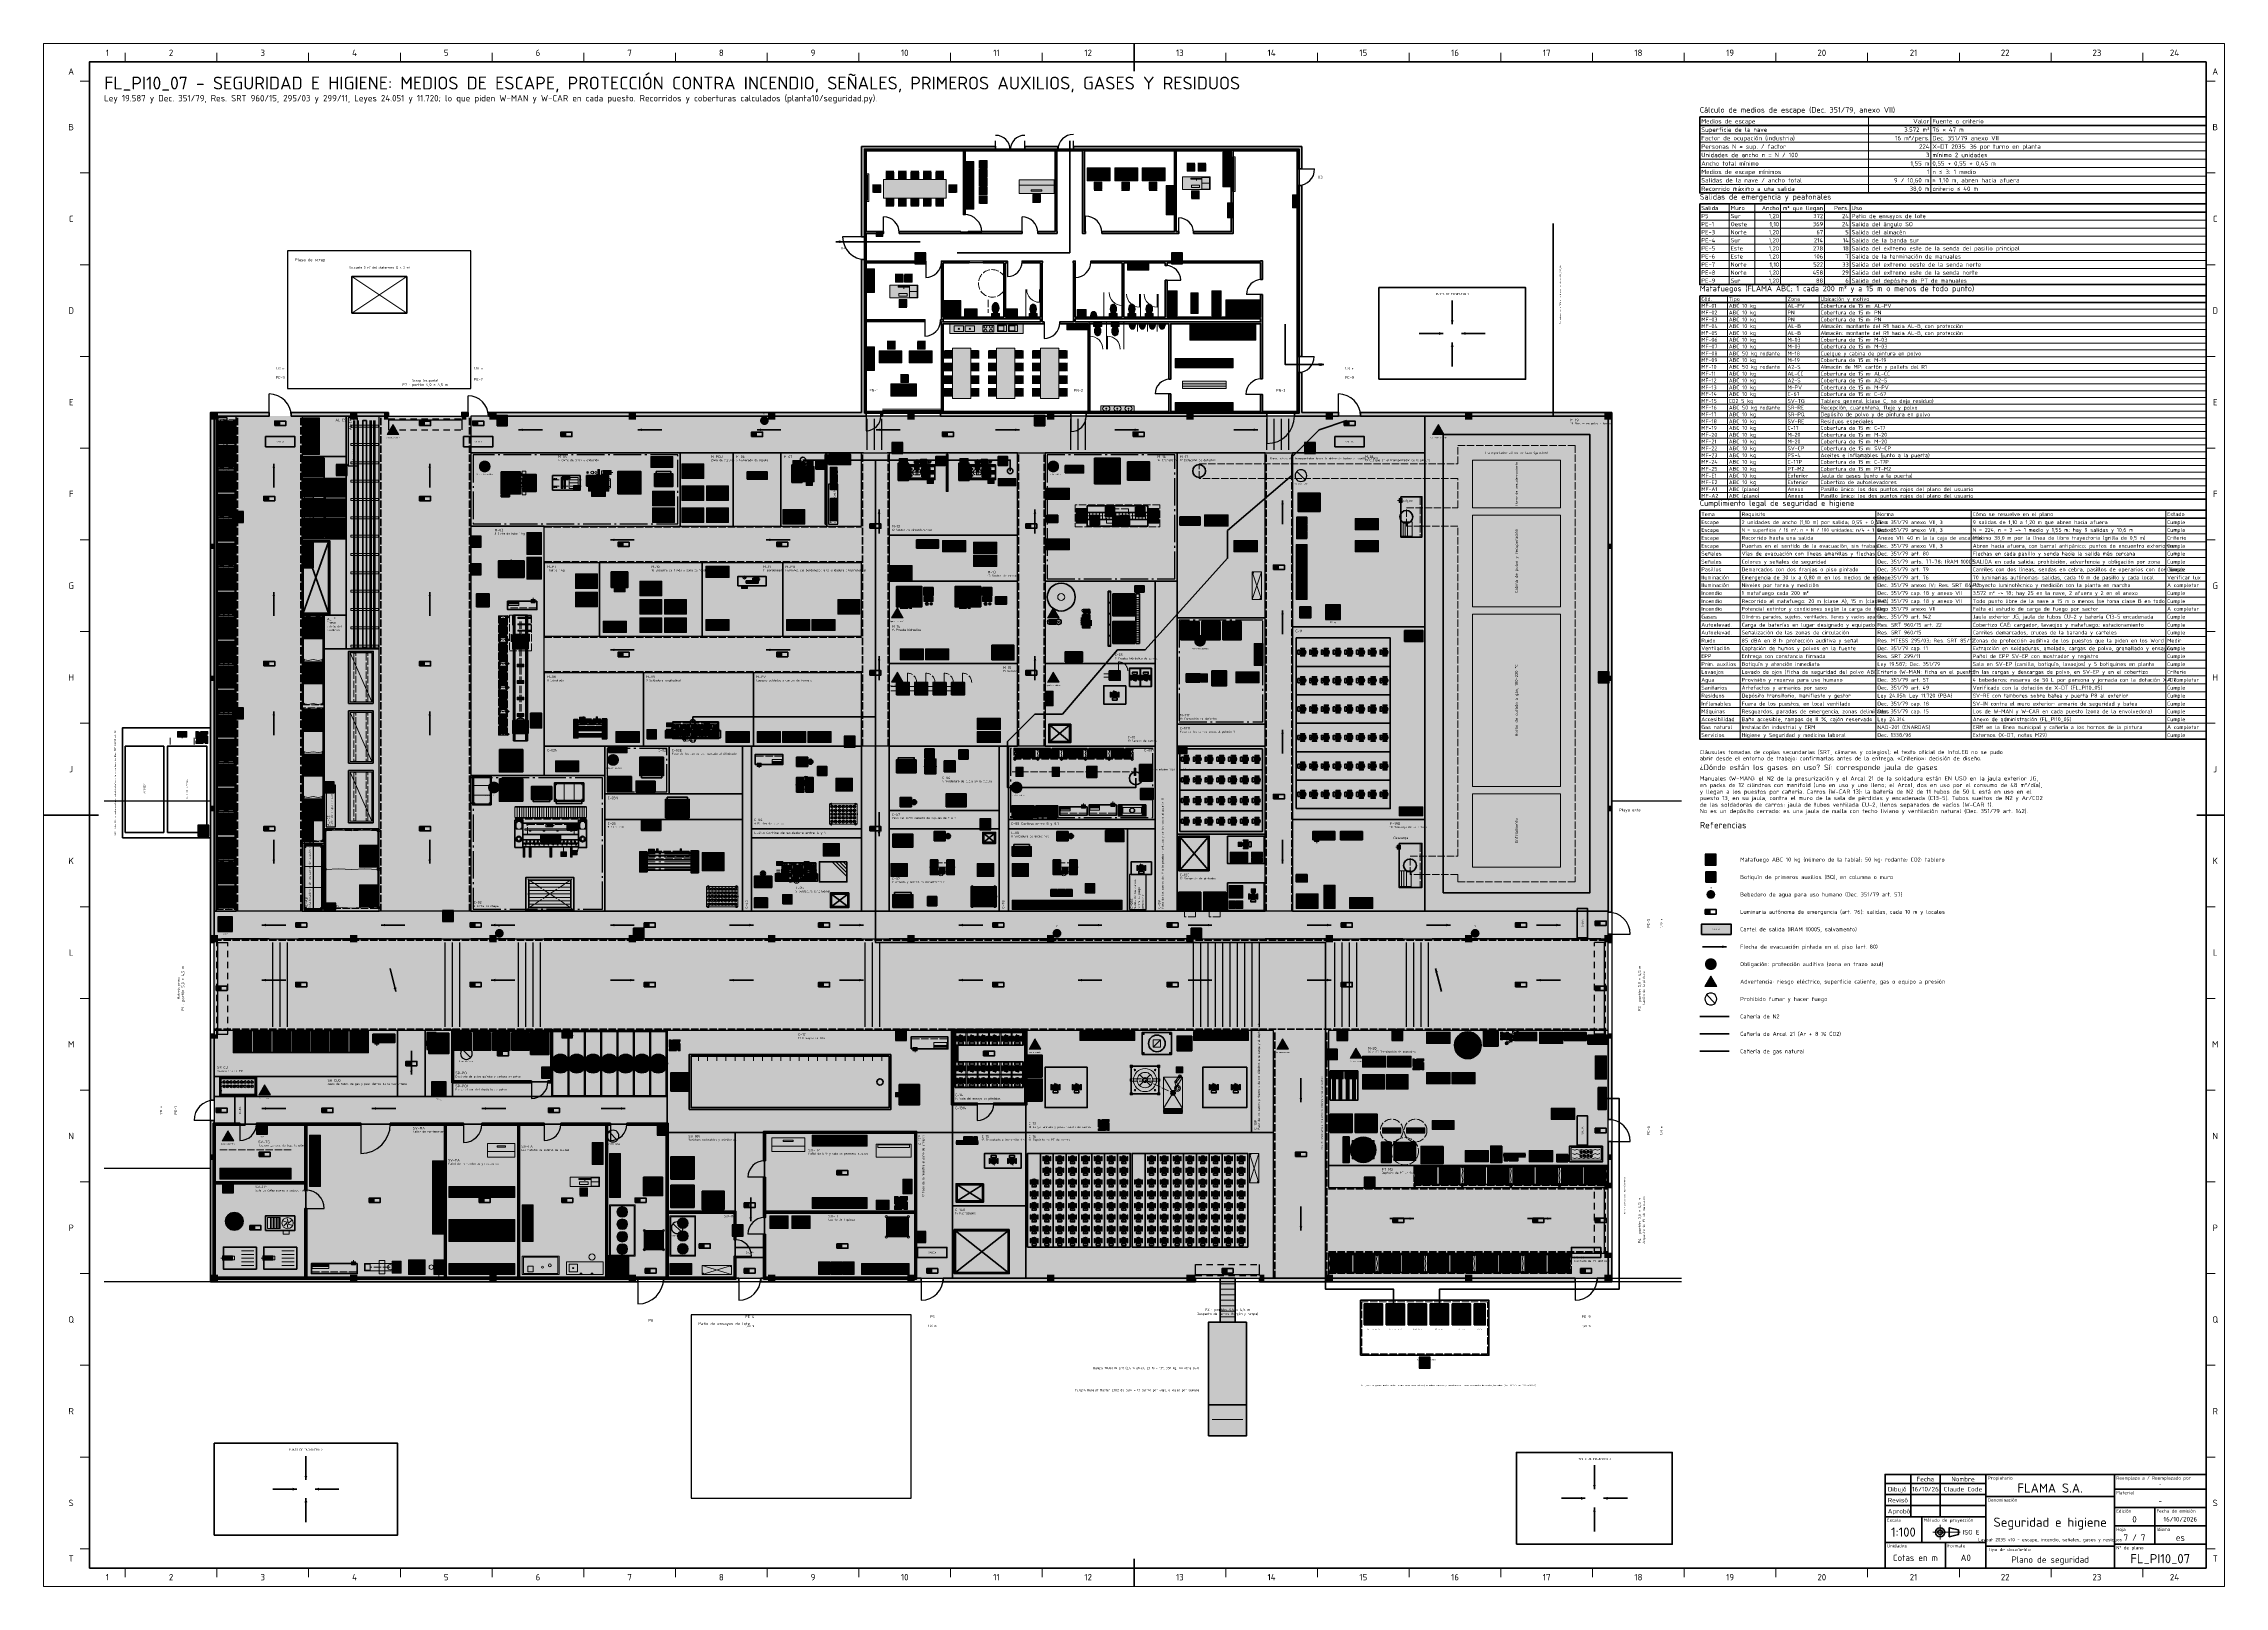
# Model space of a CAD drawing. Header units: millimetres. Extents: x 0 to 1189, y 0 to 841.
import ezdxf
from ezdxf.enums import TextEntityAlignment as Align

# ---------------------------------------------------------------- set-up
doc = ezdxf.new("R2010")
doc.units = ezdxf.units.MM
doc.linetypes.add('IRAM-E-TRAZOS', pattern=[5, 4, -1])
doc.linetypes.add('IRAM-F-TRAZO-PUNTO', pattern=[20, 15, -2, 1, -2])
for name, color, linetype, lineweight in [('01-VISIBLE', 7, 'CONTINUOUS', 70), ('03-EJE', 1, 'IRAM-F-TRAZO-PUNTO', 18), ('06-TEXTO', 7, 'CONTINUOUS', 25), ('07-RECUADRO', 7, 'CONTINUOUS', 70), ('08-FINA', 5, 'CONTINUOUS', 18), ('10-ROTULO', 7, 'CONTINUOUS', 35), ('11-TEXTO-ROTULO', 7, 'CONTINUOUS', 25), ('A-ABERTURA', 7, 'CONTINUOUS', 25), ('A-COLUMNA', 7, 'CONTINUOUS', 50), ('A-COTA', 7, 'CONTINUOUS', 18), ('A-EJE', 1, 'IRAM-F-TRAZO-PUNTO', 18), ('A-EQUIPO-FINO', 8, 'CONTINUOUS', 13), ('A-EQUIPO-OCULTO', 8, 'IRAM-E-TRAZOS', 13), ('A-EQUIPO-RELLENO', 9, 'CONTINUOUS', 13), ('A-EXTERIOR', 8, 'CONTINUOUS', 25), ('A-MURO', 7, 'CONTINUOUS', 50), ('A-RELLENO', 9, 'CONTINUOUS', 13), ('A-SECTOR', 1, 'CONTINUOUS', 25), ('A-SECTOR-TXT', 1, 'CONTINUOUS', 25), ('A-SEGURIDAD', 1, 'IRAM-E-TRAZOS', 18), ('A-TABIQUE', 7, 'CONTINUOUS', 50), ('A-TEXTO', 7, 'CONTINUOUS', 18), ('I-GAS', 40, 'CONTINUOUS', 35), ('I-N2', 6, 'CONTINUOUS', 35), ('I-SOLD', 211, 'CONTINUOUS', 35), ('S-ESCAPE', 3, 'CONTINUOUS', 35), ('S-INCENDIO', 1, 'CONTINUOUS', 25), ('S-SENAL', 7, 'CONTINUOUS', 18)]:
    doc.layers.add(name, color=color, linetype=linetype, lineweight=lineweight)
for name, color, linetype, lineweight, true_color in [('A-DEFENSA', 2, 'CONTINUOUS', 35, 0xe6b400), ('A-DEM-AM', 2, 'CONTINUOUS', 35, 0xd7a500), ('A-DEM-RO', 1, 'CONTINUOUS', 35, 0xd21e1e), ('A-DEM-VE', 3, 'CONTINUOUS', 35, 0x00963c), ('A-EQUIPO', 30, 'CONTINUOUS', 35, 0xe67800), ('A-MOBILIARIO', 8, 'CONTINUOUS', 18, 0x50505a), ('A-PASILLO', 2, 'IRAM-E-TRAZOS', 35, 0xd7a500), ('A-SENDA', 2, 'CONTINUOUS', 25, 0xd7a500), ('A-VENTANA', 4, 'CONTINUOUS', 18, 0x0096c8), ('A-ZONA-LOG', 5, 'IRAM-F-TRAZO-PUNTO', 25, 0x285ac8)]:
    doc.layers.add(name, color=color, linetype=linetype, lineweight=lineweight, true_color=true_color)
doc.styles.add('ISO3098', font='isocpeur.ttf')

msp = doc.modelspace()

# ---------------------------------------------------------------- hatches: boundary and pattern name
at = {"layer": 'A-ABERTURA', "true_color": 0x3c3c3c}
h = msp.add_hatch(color=7, dxfattribs=at)
h.dxf.hatch_style = 1
h.paths.add_polyline_path([(188, 636), (185.5, 636), (185.5, 640), (188, 640)])
h = msp.add_hatch(color=7, dxfattribs=at)
h.dxf.hatch_style = 1
h.paths.add_polyline_path([(228, 636), (230.5, 636), (230.5, 640), (228, 640)])
h = msp.add_hatch(color=7, dxfattribs=at)
h.dxf.hatch_style = 1
h.paths.add_polyline_path([(95, 351), (95, 353.5), (91, 353.5), (91, 351)])
h = msp.add_hatch(color=7, dxfattribs=at)
h.dxf.hatch_style = 1
h.paths.add_polyline_path([(851, 351), (851, 353.5), (855, 353.5), (855, 351)])
h = msp.add_hatch(color=7, dxfattribs=at)
h.dxf.hatch_style = 1
h.paths.add_polyline_path([(95, 301), (95, 298.5), (91, 298.5), (91, 301)])
h = msp.add_hatch(color=7, dxfattribs=at)
h.dxf.hatch_style = 1
h.paths.add_polyline_path([(851, 301), (851, 298.5), (855, 298.5), (855, 301)])
h = msp.add_hatch(color=7, dxfattribs=at)
h.dxf.hatch_style = 1
h.paths.add_polyline_path([(851, 217.5), (851, 220), (855, 220), (855, 217.5)])
h = msp.add_hatch(color=7, dxfattribs=at)
h.dxf.hatch_style = 1
h.paths.add_polyline_path([(851, 181.5), (851, 179), (855, 179), (855, 181.5)])
h = msp.add_hatch(color=7, dxfattribs=at)
h.dxf.hatch_style = 1
h.paths.add_polyline_path([(628, 170), (625.5, 170), (625.5, 166), (628, 166)])
h = msp.add_hatch(color=7, dxfattribs=at)
h.dxf.hatch_style = 1
h.paths.add_polyline_path([(663, 170), (665.5, 170), (665.5, 166), (663, 166)])
at = {"layer": 'A-COLUMNA', "true_color": 0x000000}
h = msp.add_hatch(color=7, dxfattribs=at)
h.dxf.hatch_style = 1
h.paths.add_polyline_path([(91, 636), (95, 636), (95, 640), (91, 640)])
h = msp.add_hatch(color=7, dxfattribs=at)
h.dxf.hatch_style = 1
h.paths.add_polyline_path([(167, 636), (171, 636), (171, 640), (167, 640)])
h = msp.add_hatch(color=7, dxfattribs=at)
h.dxf.hatch_style = 1
h.paths.add_polyline_path([(243, 636), (247, 636), (247, 640), (243, 640)])
h = msp.add_hatch(color=7, dxfattribs=at)
h.dxf.hatch_style = 1
h.paths.add_polyline_path([(319, 636), (323, 636), (323, 640), (319, 640)])
h = msp.add_hatch(color=7, dxfattribs=at)
h.dxf.hatch_style = 1
h.paths.add_polyline_path([(395, 636), (399, 636), (399, 640), (395, 640)])
h = msp.add_hatch(color=7, dxfattribs=at)
h.dxf.hatch_style = 1
h.paths.add_polyline_path([(471, 636), (475, 636), (475, 640), (471, 640)])
h = msp.add_hatch(color=7, dxfattribs=at)
h.dxf.hatch_style = 1
h.paths.add_polyline_path([(547, 636), (551, 636), (551, 640), (547, 640)])
h = msp.add_hatch(color=7, dxfattribs=at)
h.dxf.hatch_style = 1
h.paths.add_polyline_path([(623, 636), (627, 636), (627, 640), (623, 640)])
h = msp.add_hatch(color=7, dxfattribs=at)
h.dxf.hatch_style = 1
h.paths.add_polyline_path([(699, 636), (703, 636), (703, 640), (699, 640)])
h = msp.add_hatch(color=7, dxfattribs=at)
h.dxf.hatch_style = 1
h.paths.add_polyline_path([(775, 636), (779, 636), (779, 640), (775, 640)])
h = msp.add_hatch(color=7, dxfattribs=at)
h.dxf.hatch_style = 1
h.paths.add_polyline_path([(851, 636), (855, 636), (855, 640), (851, 640)])
h = msp.add_hatch(color=7, dxfattribs=at)
h.dxf.hatch_style = 1
h.paths.add_polyline_path([(90.5, 565.5), (93.5, 565.5), (93.5, 568.5), (90.5, 568.5)])
h = msp.add_hatch(color=7, dxfattribs=at)
h.dxf.hatch_style = 1
h.paths.add_polyline_path([(852.5, 565.5), (855.5, 565.5), (855.5, 568.5), (852.5, 568.5)])
h = msp.add_hatch(color=7, dxfattribs=at)
h.dxf.hatch_style = 1
h.paths.add_polyline_path([(90.5, 493.5), (93.5, 493.5), (93.5, 496.5), (90.5, 496.5)])
h = msp.add_hatch(color=7, dxfattribs=at)
h.dxf.hatch_style = 1
h.paths.add_polyline_path([(852.5, 493.5), (855.5, 493.5), (855.5, 496.5), (852.5, 496.5)])
h = msp.add_hatch(color=7, dxfattribs=at)
h.dxf.hatch_style = 1
h.paths.add_polyline_path([(90.5, 422.5), (93.5, 422.5), (93.5, 425.5), (90.5, 425.5)])
h = msp.add_hatch(color=7, dxfattribs=at)
h.dxf.hatch_style = 1
h.paths.add_polyline_path([(852.5, 422.5), (855.5, 422.5), (855.5, 425.5), (852.5, 425.5)])
h = msp.add_hatch(color=7, dxfattribs=at)
h.dxf.hatch_style = 1
h.paths.add_polyline_path([(91, 351), (95, 351), (95, 355), (91, 355)])
h = msp.add_hatch(color=7, dxfattribs=at)
h.dxf.hatch_style = 1
h.paths.add_polyline_path([(167, 351), (171, 351), (171, 355), (167, 355)])
h = msp.add_hatch(color=7, dxfattribs=at)
h.dxf.hatch_style = 1
h.paths.add_polyline_path([(243, 351), (247, 351), (247, 355), (243, 355)])
h = msp.add_hatch(color=7, dxfattribs=at)
h.dxf.hatch_style = 1
h.paths.add_polyline_path([(319, 351), (323, 351), (323, 355), (319, 355)])
h = msp.add_hatch(color=7, dxfattribs=at)
h.dxf.hatch_style = 1
h.paths.add_polyline_path([(395, 351), (399, 351), (399, 355), (395, 355)])
h = msp.add_hatch(color=7, dxfattribs=at)
h.dxf.hatch_style = 1
h.paths.add_polyline_path([(471, 351), (475, 351), (475, 355), (471, 355)])
h = msp.add_hatch(color=7, dxfattribs=at)
h.dxf.hatch_style = 1
h.paths.add_polyline_path([(547, 351), (551, 351), (551, 355), (547, 355)])
h = msp.add_hatch(color=7, dxfattribs=at)
h.dxf.hatch_style = 1
h.paths.add_polyline_path([(623, 351), (627, 351), (627, 355), (623, 355)])
h = msp.add_hatch(color=7, dxfattribs=at)
h.dxf.hatch_style = 1
h.paths.add_polyline_path([(699, 351), (703, 351), (703, 355), (699, 355)])
h = msp.add_hatch(color=7, dxfattribs=at)
h.dxf.hatch_style = 1
h.paths.add_polyline_path([(775, 351), (779, 351), (779, 355), (775, 355)])
h = msp.add_hatch(color=7, dxfattribs=at)
h.dxf.hatch_style = 1
h.paths.add_polyline_path([(851, 351), (855, 351), (855, 355), (851, 355)])
h = msp.add_hatch(color=7, dxfattribs=at)
h.dxf.hatch_style = 1
h.paths.add_polyline_path([(90.5, 232.5), (93.5, 232.5), (93.5, 235.5), (90.5, 235.5)])
h = msp.add_hatch(color=7, dxfattribs=at)
h.dxf.hatch_style = 1
h.paths.add_polyline_path([(852.5, 232.5), (855.5, 232.5), (855.5, 235.5), (852.5, 235.5)])
h = msp.add_hatch(color=7, dxfattribs=at)
h.dxf.hatch_style = 1
h.paths.add_polyline_path([(91, 166), (95, 166), (95, 170), (91, 170)])
h = msp.add_hatch(color=7, dxfattribs=at)
h.dxf.hatch_style = 1
h.paths.add_polyline_path([(167, 166), (171, 166), (171, 170), (167, 170)])
h = msp.add_hatch(color=7, dxfattribs=at)
h.dxf.hatch_style = 1
h.paths.add_polyline_path([(243, 166), (247, 166), (247, 170), (243, 170)])
h = msp.add_hatch(color=7, dxfattribs=at)
h.dxf.hatch_style = 1
h.paths.add_polyline_path([(319, 166), (323, 166), (323, 170), (319, 170)])
h = msp.add_hatch(color=7, dxfattribs=at)
h.dxf.hatch_style = 1
h.paths.add_polyline_path([(395, 166), (399, 166), (399, 170), (395, 170)])
h = msp.add_hatch(color=7, dxfattribs=at)
h.dxf.hatch_style = 1
h.paths.add_polyline_path([(471, 166), (475, 166), (475, 170), (471, 170)])
h = msp.add_hatch(color=7, dxfattribs=at)
h.dxf.hatch_style = 1
h.paths.add_polyline_path([(547, 166), (551, 166), (551, 170), (547, 170)])
h = msp.add_hatch(color=7, dxfattribs=at)
h.dxf.hatch_style = 1
h.paths.add_polyline_path([(623, 166), (627, 166), (627, 170), (623, 170)])
h = msp.add_hatch(color=7, dxfattribs=at)
h.dxf.hatch_style = 1
h.paths.add_polyline_path([(699, 166), (703, 166), (703, 170), (699, 170)])
h = msp.add_hatch(color=7, dxfattribs=at)
h.dxf.hatch_style = 1
h.paths.add_polyline_path([(775, 166), (779, 166), (779, 170), (775, 170)])
h = msp.add_hatch(color=7, dxfattribs=at)
h.dxf.hatch_style = 1
h.paths.add_polyline_path([(851, 166), (855, 166), (855, 170), (851, 170)])
at = {"layer": 'A-EQUIPO-FINO'}
h = msp.add_hatch(dxfattribs=at)
h.set_pattern_fill('ANSI31', scale=0.1889764, angle=45)
h.paths.add_polyline_path([(465, 491.6), (472, 491.6), (472, 492.8), (465, 492.8)])
h = msp.add_hatch(dxfattribs=at)
h.set_pattern_fill('ANSI31', scale=0.1889764, angle=45)
h.paths.add_polyline_path([(475, 491.6), (482, 491.6), (482, 492.8), (475, 492.8)])
h = msp.add_hatch(dxfattribs=at)
h.set_pattern_fill('ANSI31', scale=0.1889764, angle=45)
h.paths.add_polyline_path([(485, 491.6), (492, 491.6), (492, 492.8), (485, 492.8)])
h = msp.add_hatch(dxfattribs=at)
h.set_pattern_fill('ANSI31', scale=0.1889764, angle=45)
h.paths.add_polyline_path([(495, 491.6), (502, 491.6), (502, 492.8), (495, 492.8)])
h = msp.add_hatch(dxfattribs=at)
h.set_pattern_fill('ANSI31', scale=0.1889764, angle=45)
h.paths.add_polyline_path([(581, 497.8), (587, 497.8), (587, 499), (581, 499)])
h = msp.add_hatch(dxfattribs=at)
h.set_pattern_fill('ANSI31', scale=0.1889764, angle=45)
h.paths.add_polyline_path([(581, 494), (587, 494), (587, 495.2), (581, 495.2)])
h = msp.add_hatch(dxfattribs=at)
h.set_pattern_fill('ANSI31', scale=0.1889764, angle=45)
h.paths.add_polyline_path([(465, 486), (472, 486), (472, 487.2), (465, 487.2)])
h = msp.add_hatch(dxfattribs=at)
h.set_pattern_fill('ANSI31', scale=0.1889764, angle=45)
h.paths.add_polyline_path([(475, 486), (482, 486), (482, 487.2), (475, 487.2)])
h = msp.add_hatch(dxfattribs=at)
h.set_pattern_fill('ANSI31', scale=0.1889764, angle=45)
h.paths.add_polyline_path([(485, 486), (492, 486), (492, 487.2), (485, 487.2)])
h = msp.add_hatch(dxfattribs=at)
h.set_pattern_fill('ANSI31', scale=0.1889764, angle=45)
h.paths.add_polyline_path([(495, 486), (502, 486), (502, 487.2), (495, 487.2)])
at = {"layer": 'A-EQUIPO-RELLENO', "true_color": 0xeeeeee}
h = msp.add_hatch(color=7, dxfattribs=at)
h.dxf.hatch_style = 1
h.paths.add_polyline_path([(507.2, 763.7), (507.2, 776.7), (503, 776.7), (503, 763.7)])
at = {"layer": 'A-EQUIPO-RELLENO', "true_color": 0x969ba0}
h = msp.add_hatch(color=7, dxfattribs=at)
h.dxf.hatch_style = 1
h.paths.add_polyline_path([(503.7, 776), (503.7, 776.6), (503.1, 776.6), (503.1, 776)])
at = {"layer": 'A-EQUIPO-RELLENO', "true_color": 0xd6e2f0}
h = msp.add_hatch(color=7, dxfattribs=at)
h.dxf.hatch_style = 1
h.paths.add_polyline_path([(510.5, 773), (510.5, 777.2), (514.5, 777.2), (514.5, 773)])
at = {"layer": 'A-EQUIPO-RELLENO', "true_color": 0xeedec0}
h = msp.add_hatch(color=7, dxfattribs=at)
h.dxf.hatch_style = 1
h.paths.add_polyline_path([(569, 766.2), (581.5, 766.2), (581.5, 773.2), (569, 773.2)])
h = msp.add_hatch(color=7, dxfattribs=at)
h.dxf.hatch_style = 1
h.paths.add_polyline_path([(584, 766.2), (596.5, 766.2), (596.5, 773.2), (584, 773.2)])
h = msp.add_hatch(color=7, dxfattribs=at)
h.dxf.hatch_style = 1
h.paths.add_polyline_path([(599, 766.2), (611.5, 766.2), (611.5, 773.2), (599, 773.2)])
at = {"layer": 'A-EQUIPO-RELLENO', "true_color": 0xd6e2f0}
h = msp.add_hatch(color=7, dxfattribs=at)
h.dxf.hatch_style = 1
h.paths.add_polyline_path([(623.4, 775.5), (627.6, 775.5), (627.6, 771.5), (623.4, 771.5)])
h = msp.add_hatch(color=7, dxfattribs=at)
h.dxf.hatch_style = 1
h.paths.add_polyline_path([(629.4, 775.5), (633.6, 775.5), (633.6, 771.5), (629.4, 771.5)])
at = {"layer": 'A-EQUIPO-RELLENO', "true_color": 0xeeeeee}
h = msp.add_hatch(color=7, dxfattribs=at)
h.dxf.hatch_style = 1
h.paths.add_polyline_path([(643, 781.8), (643, 775.5), (647.5, 775.5), (647.5, 781.8)])
h = msp.add_hatch(color=7, dxfattribs=at)
h.dxf.hatch_style = 1
h.paths.add_polyline_path([(643, 775.5), (643, 769.3), (647.5, 769.3), (647.5, 775.5)])
at = {"layer": 'A-EQUIPO-RELLENO', "true_color": 0xffffff}
h = msp.add_hatch(color=7, dxfattribs=at)
h.dxf.hatch_style = 1
h.paths.add_polyline_path([(649.7, 760.4), (649.7, 779.3), (648.2, 779.3), (648.2, 760.4)])
h = msp.add_hatch(color=7, dxfattribs=at)
h.dxf.hatch_style = 1
h.paths.add_polyline_path([(450, 755), (450, 770), (448.5, 770), (448.5, 755)])
at = {"layer": 'A-EQUIPO-RELLENO', "true_color": 0xd6e2f0}
h = msp.add_hatch(color=7, dxfattribs=at)
h.dxf.hatch_style = 1
h.paths.add_polyline_path([(452.5, 759.9), (452.5, 764.1), (456.5, 764.1), (456.5, 759.9)])
at = {"layer": 'A-EQUIPO-RELLENO', "true_color": 0xeedec0}
h = msp.add_hatch(color=7, dxfattribs=at)
h.dxf.hatch_style = 1
h.paths.add_polyline_path([(458, 756.8), (492, 756.8), (492, 767), (458, 767)])
at = {"layer": 'A-EQUIPO-RELLENO', "true_color": 0xd6e2f0}
h = msp.add_hatch(color=7, dxfattribs=at)
h.dxf.hatch_style = 1
h.paths.add_polyline_path([(459.3, 771), (463.5, 771), (463.5, 767), (459.3, 767)])
h = msp.add_hatch(color=7, dxfattribs=at)
h.dxf.hatch_style = 1
h.paths.add_polyline_path([(466.1, 771), (470.3, 771), (470.3, 767), (466.1, 767)])
h = msp.add_hatch(color=7, dxfattribs=at)
h.dxf.hatch_style = 1
h.paths.add_polyline_path([(472.9, 771), (477.1, 771), (477.1, 767), (472.9, 767)])
h = msp.add_hatch(color=7, dxfattribs=at)
h.dxf.hatch_style = 1
h.paths.add_polyline_path([(479.7, 771), (483.9, 771), (483.9, 767), (479.7, 767)])
h = msp.add_hatch(color=7, dxfattribs=at)
h.dxf.hatch_style = 1
h.paths.add_polyline_path([(486.5, 771), (490.7, 771), (490.7, 767), (486.5, 767)])
h = msp.add_hatch(color=7, dxfattribs=at)
h.dxf.hatch_style = 1
h.paths.add_polyline_path([(497.5, 764.1), (497.5, 759.9), (493.5, 759.9), (493.5, 764.1)])
at = {"layer": 'A-EQUIPO-RELLENO', "true_color": 0xeeeeee}
h = msp.add_hatch(color=7, dxfattribs=at)
h.dxf.hatch_style = 1
h.paths.add_polyline_path([(507.2, 750.7), (507.2, 763.7), (503, 763.7), (503, 750.7)])
at = {"layer": 'A-EQUIPO-RELLENO', "true_color": 0x969ba0}
h = msp.add_hatch(color=7, dxfattribs=at)
h.dxf.hatch_style = 1
h.paths.add_polyline_path([(503.7, 763), (503.7, 763.6), (503.1, 763.6), (503.1, 763)])
h = msp.add_hatch(color=7, dxfattribs=at)
h.dxf.hatch_style = 1
h.paths.add_polyline_path([(507.1, 763.8), (507.1, 764.4), (506.5, 764.4), (506.5, 763.8)])
at = {"layer": 'A-EQUIPO-RELLENO', "true_color": 0xd6e2f0}
h = msp.add_hatch(color=7, dxfattribs=at)
h.dxf.hatch_style = 1
h.paths.add_polyline_path([(510.5, 768.2), (510.5, 772.4), (514.5, 772.4), (514.5, 768.2)])
h = msp.add_hatch(color=7, dxfattribs=at)
h.dxf.hatch_style = 1
h.paths.add_polyline_path([(510.5, 763.5), (510.5, 767.7), (514.5, 767.7), (514.5, 763.5)])
h = msp.add_hatch(color=7, dxfattribs=at)
h.dxf.hatch_style = 1
h.paths.add_polyline_path([(510.5, 758.7), (510.5, 762.9), (514.5, 762.9), (514.5, 758.7)])
at = {"layer": 'A-EQUIPO-RELLENO', "true_color": 0xeeeeee}
h = msp.add_hatch(color=7, dxfattribs=at)
h.dxf.hatch_style = 1
h.paths.add_polyline_path([(550.9, 766.8), (531.9, 766.8), (531.9, 763.8), (550.9, 763.8)])
at = {"layer": 'A-EQUIPO-RELLENO', "true_color": 0xeedec0}
h = msp.add_hatch(color=7, dxfattribs=at)
h.dxf.hatch_style = 1
h.paths.add_polyline_path([(550.9, 763.8), (531.9, 763.8), (531.9, 759.3), (550.9, 759.3)])
at = {"layer": 'A-EQUIPO-RELLENO', "true_color": 0xd6e2f0}
h = msp.add_hatch(color=7, dxfattribs=at)
h.dxf.hatch_style = 1
h.paths.add_polyline_path([(577, 761.4), (572.8, 761.4), (572.8, 765.4), (577, 765.4)])
h = msp.add_hatch(color=7, dxfattribs=at)
h.dxf.hatch_style = 1
h.paths.add_polyline_path([(592, 761.4), (587.8, 761.4), (587.8, 765.4), (592, 765.4)])
h = msp.add_hatch(color=7, dxfattribs=at)
h.dxf.hatch_style = 1
h.paths.add_polyline_path([(607, 761.4), (602.8, 761.4), (602.8, 765.4), (607, 765.4)])
at = {"layer": 'A-EQUIPO-RELLENO', "true_color": 0xeeeeee}
h = msp.add_hatch(color=7, dxfattribs=at)
h.dxf.hatch_style = 1
h.paths.add_polyline_path([(612, 763.7), (612, 758.4), (616.4, 758.4), (616.4, 763.7)])
at = {"layer": 'A-EQUIPO-RELLENO', "true_color": 0xeedec0}
h = msp.add_hatch(color=7, dxfattribs=at)
h.dxf.hatch_style = 1
h.paths.add_polyline_path([(621, 761.5), (636, 761.5), (636, 768.3), (621, 768.3)])
at = {"layer": 'A-EQUIPO-RELLENO', "true_color": 0xeeeeee}
h = msp.add_hatch(color=7, dxfattribs=at)
h.dxf.hatch_style = 1
h.paths.add_polyline_path([(643, 769.3), (643, 763), (647.5, 763), (647.5, 769.3)])
at = {"layer": 'A-EQUIPO-RELLENO', "true_color": 0xd6e2f0}
h = msp.add_hatch(color=7, dxfattribs=at)
h.dxf.hatch_style = 1
h.paths.add_polyline_path([(463.5, 752.8), (459.3, 752.8), (459.3, 756.8), (463.5, 756.8)])
h = msp.add_hatch(color=7, dxfattribs=at)
h.dxf.hatch_style = 1
h.paths.add_polyline_path([(470.3, 752.8), (466.1, 752.8), (466.1, 756.8), (470.3, 756.8)])
h = msp.add_hatch(color=7, dxfattribs=at)
h.dxf.hatch_style = 1
h.paths.add_polyline_path([(477.1, 752.8), (472.9, 752.8), (472.9, 756.8), (477.1, 756.8)])
h = msp.add_hatch(color=7, dxfattribs=at)
h.dxf.hatch_style = 1
h.paths.add_polyline_path([(483.9, 752.8), (479.7, 752.8), (479.7, 756.8), (483.9, 756.8)])
h = msp.add_hatch(color=7, dxfattribs=at)
h.dxf.hatch_style = 1
h.paths.add_polyline_path([(490.7, 752.8), (486.5, 752.8), (486.5, 756.8), (490.7, 756.8)])
at = {"layer": 'A-EQUIPO-RELLENO', "true_color": 0x969ba0}
h = msp.add_hatch(color=7, dxfattribs=at)
h.dxf.hatch_style = 1
h.paths.add_polyline_path([(507.1, 750.8), (507.1, 751.4), (506.5, 751.4), (506.5, 750.8)])
at = {"layer": 'A-EQUIPO-RELLENO', "true_color": 0xd6e2f0}
h = msp.add_hatch(color=7, dxfattribs=at)
h.dxf.hatch_style = 1
h.paths.add_polyline_path([(510.5, 753.9), (510.5, 758.1), (514.5, 758.1), (514.5, 753.9)])
h = msp.add_hatch(color=7, dxfattribs=at)
h.dxf.hatch_style = 1
h.paths.add_polyline_path([(543.5, 754.8), (539.3, 754.8), (539.3, 758.8), (543.5, 758.8)])
at = {"layer": 'A-EQUIPO-RELLENO', "true_color": 0xeeeeee}
h = msp.add_hatch(color=7, dxfattribs=at)
h.dxf.hatch_style = 1
h.paths.add_polyline_path([(612, 758.4), (612, 753), (616.4, 753), (616.4, 758.4)])
h = msp.add_hatch(color=7, dxfattribs=at)
h.dxf.hatch_style = 1
h.paths.add_polyline_path([(612, 753), (612, 747.7), (616.4, 747.7), (616.4, 753)])
at = {"layer": 'A-EQUIPO-RELLENO', "true_color": 0xd6e2f0}
h = msp.add_hatch(color=7, dxfattribs=at)
h.dxf.hatch_style = 1
h.paths.add_polyline_path([(630.1, 756.7), (625.9, 756.7), (625.9, 760.7), (630.1, 760.7)])
at = {"layer": 'A-EQUIPO-RELLENO', "true_color": 0xeeeeee}
h = msp.add_hatch(color=7, dxfattribs=at)
h.dxf.hatch_style = 1
h.paths.add_polyline_path([(648, 746), (648, 754.3), (645.5, 754.3), (645.5, 746)])
at = {"layer": 'A-EQUIPO-RELLENO', "true_color": 0xcdd0d4}
h = msp.add_hatch(color=7, dxfattribs=at)
h.dxf.hatch_style = 1
h.paths.add_polyline_path([(681, 758.5), (681, 751.5), (683.5, 751.5), (683.5, 758.5)])
h = msp.add_hatch(color=7, dxfattribs=at)
h.dxf.hatch_style = 1
h.paths.add_polyline_path([(454, 735.8), (457.5, 735.8), (457.5, 737.8), (454, 737.8)])
at = {"layer": 'A-EQUIPO-RELLENO', "true_color": 0xeeeeee}
h = msp.add_hatch(color=7, dxfattribs=at)
h.dxf.hatch_style = 1
h.paths.add_polyline_path([(453, 711.8), (453, 718.3), (448.8, 718.3), (448.8, 711.8)])
at = {"layer": 'A-EQUIPO-RELLENO', "true_color": 0xd6e2f0}
h = msp.add_hatch(color=7, dxfattribs=at)
h.dxf.hatch_style = 1
h.paths.add_polyline_path([(464.4, 715), (468.6, 715), (468.6, 711), (464.4, 711)])
h = msp.add_hatch(color=7, dxfattribs=at)
h.dxf.hatch_style = 1
h.paths.add_polyline_path([(469.4, 715), (473.6, 715), (473.6, 711), (469.4, 711)])
at = {"layer": 'A-EQUIPO-RELLENO', "true_color": 0xf8f8fc}
h = msp.add_hatch(color=7, dxfattribs=at)
h.dxf.hatch_style = 1
h.paths.add_polyline_path([(591, 717.5), (602.5, 717.5), (602.5, 721.5), (591, 721.5)])
at = {"layer": 'A-EQUIPO-RELLENO', "true_color": 0xeeeeee}
h = msp.add_hatch(color=7, dxfattribs=at)
h.dxf.hatch_style = 1
h.paths.add_polyline_path([(453, 705.3), (453, 711.8), (448.8, 711.8), (448.8, 705.3)])
at = {"layer": 'A-EQUIPO-RELLENO', "true_color": 0xeedec0}
h = msp.add_hatch(color=7, dxfattribs=at)
h.dxf.hatch_style = 1
h.paths.add_polyline_path([(461.4, 702.4), (476.6, 702.4), (476.6, 709.4), (461.4, 709.4)])
at = {"layer": 'A-EQUIPO-RELLENO', "true_color": 0xd6e2f0}
h = msp.add_hatch(color=7, dxfattribs=at)
h.dxf.hatch_style = 1
h.paths.add_polyline_path([(470.6, 697.6), (466.4, 697.6), (466.4, 701.6), (470.6, 701.6)])
at = {"layer": 'A-EQUIPO-RELLENO', "true_color": 0xeeeeee}
h = msp.add_hatch(color=7, dxfattribs=at)
h.dxf.hatch_style = 1
h.paths.add_polyline_path([(618, 701.7), (618, 706.2), (613, 706.2), (613, 701.7)])
h = msp.add_hatch(color=7, dxfattribs=at)
h.dxf.hatch_style = 1
h.paths.add_polyline_path([(618, 697.2), (618, 701.7), (613, 701.7), (613, 697.2)])
at = {"layer": 'A-EQUIPO-RELLENO', "true_color": 0xeedec0}
h = msp.add_hatch(color=7, dxfattribs=at)
h.dxf.hatch_style = 1
h.paths.add_polyline_path([(629.5, 693.8), (629.5, 705.2), (625.4, 705.2), (625.4, 693.8)])
at = {"layer": 'A-EQUIPO-RELLENO', "true_color": 0xeeeeee}
h = msp.add_hatch(color=7, dxfattribs=at)
h.dxf.hatch_style = 1
h.paths.add_polyline_path([(637, 706.2), (637, 701.7), (642, 701.7), (642, 706.2)])
h = msp.add_hatch(color=7, dxfattribs=at)
h.dxf.hatch_style = 1
h.paths.add_polyline_path([(637, 701.7), (637, 697.2), (642, 697.2), (642, 701.7)])
at = {"layer": 'A-EQUIPO-RELLENO', "true_color": 0xc8e1fa}
h = msp.add_hatch(color=7, dxfattribs=at)
h.dxf.hatch_style = 1
h.paths.add_polyline_path([(500, 701), (491, 701), (491, 692), (500, 692)])
at = {"layer": 'A-EQUIPO-RELLENO', "true_color": 0xf8f8fc}
h = msp.add_hatch(color=7, dxfattribs=at)
h.dxf.hatch_style = 1
h.paths.add_polyline_path([(509, 696.5), (502, 696.5), (502, 691.8), (509, 691.8)])
h = msp.add_hatch(color=7, dxfattribs=at)
h.dxf.hatch_style = 1
h.paths.add_polyline_path([(521.2, 693.8), (516.8, 693.8), (516.8, 692), (521.2, 692)])
h = msp.add_hatch(color=7, dxfattribs=at)
h.dxf.hatch_style = 1
h.paths.add_polyline_path([(517.1, 696.8), (517.2, 695.8), (517.5, 694.9), (518, 694.2), (518.7, 693.8), (519.3, 693.8), (520, 694.2), (520.5, 694.9), (520.8, 695.8), (520.9, 696.8), (520.8, 697.8), (520.5, 698.7), (520, 699.4), (519.3, 699.8), (518.7, 699.8), (518, 699.4), (517.5, 698.7), (517.2, 697.8), (517.1, 696.8)])
h = msp.add_hatch(color=7, dxfattribs=at)
h.dxf.hatch_style = 1
h.paths.add_polyline_path([(531, 696.5), (525, 696.5), (525, 691.8), (531, 691.8)])
h = msp.add_hatch(color=7, dxfattribs=at)
h.dxf.hatch_style = 1
h.paths.add_polyline_path([(541.7, 693.8), (537.3, 693.8), (537.3, 692), (541.7, 692)])
h = msp.add_hatch(color=7, dxfattribs=at)
h.dxf.hatch_style = 1
h.paths.add_polyline_path([(537.7, 696.3), (537.8, 695.4), (538.1, 694.6), (538.6, 694), (539.2, 693.7), (539.8, 693.7), (540.4, 694), (540.9, 694.6), (541.2, 695.4), (541.3, 696.3), (541.2, 697.2), (540.9, 698), (540.4, 698.6), (539.8, 698.9), (539.2, 698.9), (538.6, 698.6), (538.1, 698), (537.8, 697.2), (537.7, 696.3)])
h = msp.add_hatch(color=7, dxfattribs=at)
h.dxf.hatch_style = 1
h.paths.add_polyline_path([(568.5, 696), (563.5, 696), (563.5, 691.8), (568.5, 691.8)])
h = msp.add_hatch(color=7, dxfattribs=at)
h.dxf.hatch_style = 1
h.paths.add_polyline_path([(570.7, 692), (570.8, 692.8), (570.9, 693.5), (571.2, 694.1), (571.6, 694.6), (572, 694.9), (572.5, 695), (573, 694.9), (573.4, 694.6), (573.8, 694.1), (574.1, 693.5), (574.2, 692.8), (574.3, 692)])
h = msp.add_hatch(color=7, dxfattribs=at)
h.dxf.hatch_style = 1
h.paths.add_polyline_path([(585.4, 693.8), (581, 693.8), (581, 692), (585.4, 692)])
h = msp.add_hatch(color=7, dxfattribs=at)
h.dxf.hatch_style = 1
h.paths.add_polyline_path([(581.5, 696.3), (581.6, 695.4), (581.9, 694.6), (582.3, 694), (582.9, 693.7), (583.6, 693.7), (584.1, 694), (584.6, 694.6), (584.9, 695.4), (585, 696.3), (584.9, 697.2), (584.6, 698), (584.1, 698.6), (583.6, 698.9), (582.9, 698.9), (582.3, 698.6), (581.9, 698), (581.6, 697.2), (581.5, 696.3)])
h = msp.add_hatch(color=7, dxfattribs=at)
h.dxf.hatch_style = 1
h.paths.add_polyline_path([(595.5, 693.8), (591.1, 693.8), (591.1, 692), (595.5, 692)])
h = msp.add_hatch(color=7, dxfattribs=at)
h.dxf.hatch_style = 1
h.paths.add_polyline_path([(591.5, 696.3), (591.6, 695.4), (591.9, 694.6), (592.4, 694), (593, 693.7), (593.6, 693.7), (594.2, 694), (594.7, 694.6), (595, 695.4), (595.1, 696.3), (595, 697.2), (594.7, 698), (594.2, 698.6), (593.6, 698.9), (593, 698.9), (592.4, 698.6), (591.9, 698), (591.6, 697.2), (591.5, 696.3)])
h = msp.add_hatch(color=7, dxfattribs=at)
h.dxf.hatch_style = 1
h.paths.add_polyline_path([(605, 693.8), (600.6, 693.8), (600.6, 692), (605, 692)])
h = msp.add_hatch(color=7, dxfattribs=at)
h.dxf.hatch_style = 1
h.paths.add_polyline_path([(601, 696.3), (601.1, 695.4), (601.4, 694.6), (601.9, 694), (602.5, 693.7), (603.1, 693.7), (603.7, 694), (604.2, 694.6), (604.5, 695.4), (604.6, 696.3), (604.5, 697.2), (604.2, 698), (603.7, 698.6), (603.1, 698.9), (602.5, 698.9), (601.9, 698.6), (601.4, 698), (601.1, 697.2), (601, 696.3)])
at = {"layer": 'A-EQUIPO-RELLENO', "true_color": 0xeeeeee}
h = msp.add_hatch(color=7, dxfattribs=at)
h.dxf.hatch_style = 1
h.paths.add_polyline_path([(618, 692.7), (618, 697.2), (613, 697.2), (613, 692.7)])
h = msp.add_hatch(color=7, dxfattribs=at)
h.dxf.hatch_style = 1
h.paths.add_polyline_path([(637, 697.2), (637, 692.7), (642, 692.7), (642, 697.2)])
at = {"layer": 'A-EQUIPO-RELLENO', "true_color": 0xc8e1fa}
h = msp.add_hatch(color=7, dxfattribs=at)
h.dxf.hatch_style = 1
h.paths.add_polyline_path([(654, 701.4), (644.5, 701.4), (644.5, 692), (654, 692)])
h = msp.add_hatch(color=7, dxfattribs=at)
h.dxf.hatch_style = 1
h.paths.add_polyline_path([(663.5, 701.4), (654, 701.4), (654, 692), (663.5, 692)])
at = {"layer": 'A-EQUIPO-RELLENO', "true_color": 0xd6e2f0}
h = msp.add_hatch(color=7, dxfattribs=at)
h.dxf.hatch_style = 1
h.paths.add_polyline_path([(460.1, 678.4), (464.3, 678.4), (464.3, 674.4), (460.1, 674.4)])
h = msp.add_hatch(color=7, dxfattribs=at)
h.dxf.hatch_style = 1
h.paths.add_polyline_path([(476.5, 678.4), (480.7, 678.4), (480.7, 674.4), (476.5, 674.4)])
at = {"layer": 'A-EQUIPO-RELLENO', "true_color": 0xeeeeee}
h = msp.add_hatch(color=7, dxfattribs=at)
h.dxf.hatch_style = 1
h.paths.add_polyline_path([(494, 683), (534, 683), (534, 688.1), (494, 688.1)])
at = {"layer": 'A-EQUIPO-RELLENO', "true_color": 0xf8f8fc}
h = msp.add_hatch(color=7, dxfattribs=at)
h.dxf.hatch_style = 1
h.paths.add_polyline_path([(557.8, 685), (569, 685), (569, 688.5), (557.8, 688.5)])
h = msp.add_hatch(color=7, dxfattribs=at)
h.dxf.hatch_style = 1
h.paths.add_polyline_path([(572.5, 686.8), (576.9, 686.8), (576.9, 688.6), (572.5, 688.6)])
h = msp.add_hatch(color=7, dxfattribs=at)
h.dxf.hatch_style = 1
h.paths.add_polyline_path([(576.5, 684.3), (576.4, 685.2), (576.1, 686), (575.6, 686.6), (575, 686.9), (574.4, 686.9), (573.8, 686.6), (573.3, 686), (573, 685.2), (572.9, 684.3), (573, 683.4), (573.3, 682.6), (573.8, 682), (574.4, 681.7), (575, 681.7), (575.6, 682), (576.1, 682.6), (576.4, 683.4), (576.5, 684.3)])
h = msp.add_hatch(color=7, dxfattribs=at)
h.dxf.hatch_style = 1
h.paths.add_polyline_path([(582, 686.8), (586.4, 686.8), (586.4, 688.6), (582, 688.6)])
h = msp.add_hatch(color=7, dxfattribs=at)
h.dxf.hatch_style = 1
h.paths.add_polyline_path([(586, 684.3), (585.9, 685.2), (585.6, 686), (585.1, 686.6), (584.5, 686.9), (583.9, 686.9), (583.3, 686.6), (582.8, 686), (582.5, 685.2), (582.4, 684.3), (582.5, 683.4), (582.8, 682.6), (583.3, 682), (583.9, 681.7), (584.5, 681.7), (585.1, 682), (585.6, 682.6), (585.9, 683.4), (586, 684.3)])
h = msp.add_hatch(color=7, dxfattribs=at)
h.dxf.hatch_style = 1
h.paths.add_polyline_path([(595.5, 688.3), (595.4, 687.5), (595.2, 686.8), (595, 686.2), (594.6, 685.7), (594.2, 685.4), (593.7, 685.3), (593.2, 685.4), (592.8, 685.7), (592.4, 686.2), (592.1, 686.8), (591.9, 687.5), (591.9, 688.3)])
h = msp.add_hatch(color=7, dxfattribs=at)
h.dxf.hatch_style = 1
h.paths.add_polyline_path([(600.9, 688.3), (600.8, 687.5), (600.6, 686.8), (600.3, 686.2), (600, 685.7), (599.5, 685.4), (599.1, 685.3), (598.6, 685.4), (598.2, 685.7), (597.8, 686.2), (597.5, 686.8), (597.3, 687.5), (597.3, 688.3)])
h = msp.add_hatch(color=7, dxfattribs=at)
h.dxf.hatch_style = 1
h.paths.add_polyline_path([(606.2, 688.3), (606.2, 687.5), (606, 686.8), (605.7, 686.2), (605.3, 685.7), (604.9, 685.4), (604.4, 685.3), (604, 685.4), (603.5, 685.7), (603.2, 686.2), (602.9, 686.8), (602.7, 687.5), (602.6, 688.3)])
h = msp.add_hatch(color=7, dxfattribs=at)
h.dxf.hatch_style = 1
h.paths.add_polyline_path([(611.6, 688.3), (611.6, 687.5), (611.4, 686.8), (611.1, 686.2), (610.7, 685.7), (610.3, 685.4), (609.8, 685.3), (609.3, 685.4), (608.9, 685.7), (608.5, 686.2), (608.3, 686.8), (608.1, 687.5), (608, 688.3)])
at = {"layer": 'A-EQUIPO-RELLENO', "true_color": 0xc8e1fa}
h = msp.add_hatch(color=7, dxfattribs=at)
h.dxf.hatch_style = 1
h.paths.add_polyline_path([(625, 679.4), (634, 679.4), (634, 688.5), (625, 688.5)])
h = msp.add_hatch(color=7, dxfattribs=at)
h.dxf.hatch_style = 1
h.paths.add_polyline_path([(634, 679.4), (643, 679.4), (643, 688.5), (634, 688.5)])
h = msp.add_hatch(color=7, dxfattribs=at)
h.dxf.hatch_style = 1
h.paths.add_polyline_path([(643, 679.4), (652, 679.4), (652, 688.5), (643, 688.5)])
h = msp.add_hatch(color=7, dxfattribs=at)
h.dxf.hatch_style = 1
h.paths.add_polyline_path([(652, 679.4), (661, 679.4), (661, 688.5), (652, 688.5)])
at = {"layer": 'A-EQUIPO-RELLENO', "true_color": 0xeeeeee}
h = msp.add_hatch(color=7, dxfattribs=at)
h.dxf.hatch_style = 1
h.paths.add_polyline_path([(453, 669.3), (453, 675.8), (448.8, 675.8), (448.8, 669.3)])
h = msp.add_hatch(color=7, dxfattribs=at)
h.dxf.hatch_style = 1
h.paths.add_polyline_path([(453, 662.8), (453, 669.3), (448.8, 669.3), (448.8, 662.8)])
at = {"layer": 'A-EQUIPO-RELLENO', "true_color": 0xeedec0}
h = msp.add_hatch(color=7, dxfattribs=at)
h.dxf.hatch_style = 1
h.paths.add_polyline_path([(468, 673.6), (455.6, 673.6), (455.6, 666.9), (468, 666.9)])
h = msp.add_hatch(color=7, dxfattribs=at)
h.dxf.hatch_style = 1
h.paths.add_polyline_path([(484.5, 673.6), (472, 673.6), (472, 666.9), (484.5, 666.9)])
at = {"layer": 'A-EQUIPO-RELLENO', "true_color": 0xd6e2f0}
h = msp.add_hatch(color=7, dxfattribs=at)
h.dxf.hatch_style = 1
h.paths.add_polyline_path([(491.5, 669.5), (491.5, 673.7), (495.5, 673.7), (495.5, 669.5)])
h = msp.add_hatch(color=7, dxfattribs=at)
h.dxf.hatch_style = 1
h.paths.add_polyline_path([(491.5, 662.6), (491.5, 666.8), (495.5, 666.8), (495.5, 662.6)])
at = {"layer": 'A-EQUIPO-RELLENO', "true_color": 0xeedec0}
h = msp.add_hatch(color=7, dxfattribs=at)
h.dxf.hatch_style = 1
h.paths.add_polyline_path([(505.5, 647.5), (505.5, 675), (495.5, 675), (495.5, 647.5)])
at = {"layer": 'A-EQUIPO-RELLENO', "true_color": 0xd6e2f0}
h = msp.add_hatch(color=7, dxfattribs=at)
h.dxf.hatch_style = 1
h.paths.add_polyline_path([(509.5, 673.7), (509.5, 669.5), (505.5, 669.5), (505.5, 673.7)])
h = msp.add_hatch(color=7, dxfattribs=at)
h.dxf.hatch_style = 1
h.paths.add_polyline_path([(509.5, 666.8), (509.5, 662.6), (505.5, 662.6), (505.5, 666.8)])
h = msp.add_hatch(color=7, dxfattribs=at)
h.dxf.hatch_style = 1
h.paths.add_polyline_path([(515.6, 669.5), (515.6, 673.7), (519.6, 673.7), (519.6, 669.5)])
h = msp.add_hatch(color=7, dxfattribs=at)
h.dxf.hatch_style = 1
h.paths.add_polyline_path([(515.6, 662.6), (515.6, 666.8), (519.6, 666.8), (519.6, 662.6)])
at = {"layer": 'A-EQUIPO-RELLENO', "true_color": 0xeedec0}
h = msp.add_hatch(color=7, dxfattribs=at)
h.dxf.hatch_style = 1
h.paths.add_polyline_path([(529.6, 647.5), (529.6, 675), (519.6, 675), (519.6, 647.5)])
at = {"layer": 'A-EQUIPO-RELLENO', "true_color": 0xd6e2f0}
h = msp.add_hatch(color=7, dxfattribs=at)
h.dxf.hatch_style = 1
h.paths.add_polyline_path([(533.6, 673.7), (533.6, 669.5), (529.6, 669.5), (529.6, 673.7)])
h = msp.add_hatch(color=7, dxfattribs=at)
h.dxf.hatch_style = 1
h.paths.add_polyline_path([(533.6, 666.8), (533.6, 662.6), (529.6, 662.6), (529.6, 666.8)])
h = msp.add_hatch(color=7, dxfattribs=at)
h.dxf.hatch_style = 1
h.paths.add_polyline_path([(539.6, 669.5), (539.6, 673.7), (543.6, 673.7), (543.6, 669.5)])
h = msp.add_hatch(color=7, dxfattribs=at)
h.dxf.hatch_style = 1
h.paths.add_polyline_path([(539.6, 662.6), (539.6, 666.8), (543.6, 666.8), (543.6, 662.6)])
at = {"layer": 'A-EQUIPO-RELLENO', "true_color": 0xeedec0}
h = msp.add_hatch(color=7, dxfattribs=at)
h.dxf.hatch_style = 1
h.paths.add_polyline_path([(553.6, 647.5), (553.6, 675), (543.6, 675), (543.6, 647.5)])
at = {"layer": 'A-EQUIPO-RELLENO', "true_color": 0xd6e2f0}
h = msp.add_hatch(color=7, dxfattribs=at)
h.dxf.hatch_style = 1
h.paths.add_polyline_path([(557.6, 673.7), (557.6, 669.5), (553.6, 669.5), (553.6, 673.7)])
h = msp.add_hatch(color=7, dxfattribs=at)
h.dxf.hatch_style = 1
h.paths.add_polyline_path([(557.6, 666.8), (557.6, 662.6), (553.6, 662.6), (553.6, 666.8)])
at = {"layer": 'A-EQUIPO-RELLENO', "true_color": 0xeeeeee}
h = msp.add_hatch(color=7, dxfattribs=at)
h.dxf.hatch_style = 1
h.paths.add_polyline_path([(617, 664.3), (621.5, 664.3), (621.5, 669.3), (617, 669.3)])
h = msp.add_hatch(color=7, dxfattribs=at)
h.dxf.hatch_style = 1
h.paths.add_polyline_path([(621.5, 664.3), (626, 664.3), (626, 669.3), (621.5, 669.3)])
h = msp.add_hatch(color=7, dxfattribs=at)
h.dxf.hatch_style = 1
h.paths.add_polyline_path([(626, 664.3), (630.5, 664.3), (630.5, 669.3), (626, 669.3)])
h = msp.add_hatch(color=7, dxfattribs=at)
h.dxf.hatch_style = 1
h.paths.add_polyline_path([(630.5, 664.3), (635.1, 664.3), (635.1, 669.3), (630.5, 669.3)])
h = msp.add_hatch(color=7, dxfattribs=at)
h.dxf.hatch_style = 1
h.paths.add_polyline_path([(635.1, 664.3), (639.6, 664.3), (639.6, 669.3), (635.1, 669.3)])
h = msp.add_hatch(color=7, dxfattribs=at)
h.dxf.hatch_style = 1
h.paths.add_polyline_path([(639.6, 664.3), (644.1, 664.3), (644.1, 669.3), (639.6, 669.3)])
h = msp.add_hatch(color=7, dxfattribs=at)
h.dxf.hatch_style = 1
h.paths.add_polyline_path([(644.1, 664.3), (648.6, 664.3), (648.6, 669.3), (644.1, 669.3)])
at = {"layer": 'A-EQUIPO-RELLENO', "true_color": 0xeedec0}
h = msp.add_hatch(color=7, dxfattribs=at)
h.dxf.hatch_style = 1
h.paths.add_polyline_path([(476, 655.5), (462, 655.5), (462, 648.8), (476, 648.8)])
at = {"layer": 'A-EQUIPO-RELLENO', "true_color": 0xd6e2f0}
h = msp.add_hatch(color=7, dxfattribs=at)
h.dxf.hatch_style = 1
h.paths.add_polyline_path([(467.3, 660.3), (471.5, 660.3), (471.5, 656.3), (467.3, 656.3)])
h = msp.add_hatch(color=7, dxfattribs=at)
h.dxf.hatch_style = 1
h.paths.add_polyline_path([(491.5, 655.7), (491.5, 659.9), (495.5, 659.9), (495.5, 655.7)])
h = msp.add_hatch(color=7, dxfattribs=at)
h.dxf.hatch_style = 1
h.paths.add_polyline_path([(509.5, 659.9), (509.5, 655.7), (505.5, 655.7), (505.5, 659.9)])
h = msp.add_hatch(color=7, dxfattribs=at)
h.dxf.hatch_style = 1
h.paths.add_polyline_path([(515.6, 655.7), (515.6, 659.9), (519.6, 659.9), (519.6, 655.7)])
h = msp.add_hatch(color=7, dxfattribs=at)
h.dxf.hatch_style = 1
h.paths.add_polyline_path([(533.6, 659.9), (533.6, 655.7), (529.6, 655.7), (529.6, 659.9)])
h = msp.add_hatch(color=7, dxfattribs=at)
h.dxf.hatch_style = 1
h.paths.add_polyline_path([(539.6, 655.7), (539.6, 659.9), (543.6, 659.9), (543.6, 655.7)])
h = msp.add_hatch(color=7, dxfattribs=at)
h.dxf.hatch_style = 1
h.paths.add_polyline_path([(557.6, 659.9), (557.6, 655.7), (553.6, 655.7), (553.6, 659.9)])
at = {"layer": 'A-EQUIPO-RELLENO', "true_color": 0xeedec0}
h = msp.add_hatch(color=7, dxfattribs=at)
h.dxf.hatch_style = 1
h.paths.add_polyline_path([(621, 653), (644.7, 653), (644.7, 657), (621, 657)])
at = {"layer": 'A-EQUIPO-RELLENO', "true_color": 0xd6e2f0}
h = msp.add_hatch(color=7, dxfattribs=at)
h.dxf.hatch_style = 1
h.paths.add_polyline_path([(491.5, 648.8), (491.5, 653), (495.5, 653), (495.5, 648.8)])
h = msp.add_hatch(color=7, dxfattribs=at)
h.dxf.hatch_style = 1
h.paths.add_polyline_path([(509.5, 653), (509.5, 648.8), (505.5, 648.8), (505.5, 653)])
h = msp.add_hatch(color=7, dxfattribs=at)
h.dxf.hatch_style = 1
h.paths.add_polyline_path([(515.6, 648.8), (515.6, 653), (519.6, 653), (519.6, 648.8)])
h = msp.add_hatch(color=7, dxfattribs=at)
h.dxf.hatch_style = 1
h.paths.add_polyline_path([(533.6, 653), (533.6, 648.8), (529.6, 648.8), (529.6, 653)])
h = msp.add_hatch(color=7, dxfattribs=at)
h.dxf.hatch_style = 1
h.paths.add_polyline_path([(539.6, 648.8), (539.6, 653), (543.6, 653), (543.6, 648.8)])
h = msp.add_hatch(color=7, dxfattribs=at)
h.dxf.hatch_style = 1
h.paths.add_polyline_path([(557.6, 653), (557.6, 648.8), (553.6, 648.8), (553.6, 653)])
at = {"layer": 'A-EQUIPO-RELLENO', "true_color": 0xf8f8fc}
h = msp.add_hatch(color=7, dxfattribs=at)
h.dxf.hatch_style = 1
h.paths.add_polyline_path([(594.5, 643.6), (576.4, 643.6), (576.4, 640.2), (594.5, 640.2)])
at = {"layer": 'A-EQUIPO-RELLENO', "true_color": 0xeeeeee}
h = msp.add_hatch(color=7, dxfattribs=at)
h.dxf.hatch_style = 1
h.paths.add_polyline_path([(621.5, 645.4), (617, 645.4), (617, 640.4), (621.5, 640.4)])
h = msp.add_hatch(color=7, dxfattribs=at)
h.dxf.hatch_style = 1
h.paths.add_polyline_path([(626, 645.4), (621.5, 645.4), (621.5, 640.4), (626, 640.4)])
h = msp.add_hatch(color=7, dxfattribs=at)
h.dxf.hatch_style = 1
h.paths.add_polyline_path([(630.5, 645.4), (626, 645.4), (626, 640.4), (630.5, 640.4)])
h = msp.add_hatch(color=7, dxfattribs=at)
h.dxf.hatch_style = 1
h.paths.add_polyline_path([(635.1, 645.4), (630.5, 645.4), (630.5, 640.4), (635.1, 640.4)])
h = msp.add_hatch(color=7, dxfattribs=at)
h.dxf.hatch_style = 1
h.paths.add_polyline_path([(639.6, 645.4), (635.1, 645.4), (635.1, 640.4), (639.6, 640.4)])
h = msp.add_hatch(color=7, dxfattribs=at)
h.dxf.hatch_style = 1
h.paths.add_polyline_path([(644.1, 645.4), (639.6, 645.4), (639.6, 640.4), (644.1, 640.4)])
h = msp.add_hatch(color=7, dxfattribs=at)
h.dxf.hatch_style = 1
h.paths.add_polyline_path([(648.6, 645.4), (644.1, 645.4), (644.1, 640.4), (648.6, 640.4)])
at = {"layer": 'A-EQUIPO-RELLENO', "true_color": 0x969ba0}
h = msp.add_hatch(color=7, dxfattribs=at)
h.dxf.hatch_style = 1
h.paths.add_polyline_path([(95.1, 635), (95.1, 636), (94.1, 636), (94.1, 635)])
at = {"layer": 'A-EQUIPO-RELLENO', "true_color": 0xeedec0}
h = msp.add_hatch(color=7, dxfattribs=at)
h.dxf.hatch_style = 1
h.paths.add_polyline_path([(104.2, 623.1), (104.2, 635), (94.8, 635), (94.8, 623.1)])
at = {"layer": 'A-EQUIPO-RELLENO', "true_color": 0x969ba0}
h = msp.add_hatch(color=7, dxfattribs=at)
h.dxf.hatch_style = 1
h.paths.add_polyline_path([(104.9, 635), (104.9, 636), (103.9, 636), (103.9, 635)])
at = {"layer": 'A-EQUIPO-RELLENO', "true_color": 0xeeeeee}
h = msp.add_hatch(color=7, dxfattribs=at)
h.dxf.hatch_style = 1
h.paths.add_polyline_path([(141.5, 637), (141.5, 627), (150.5, 627), (150.5, 637)])
at = {"layer": 'A-EQUIPO-RELLENO', "true_color": 0x969ba0}
h = msp.add_hatch(color=7, dxfattribs=at)
h.dxf.hatch_style = 1
h.paths.add_polyline_path([(141.6, 636.9), (141.6, 636.3), (142.2, 636.3), (142.2, 636.9)])
at = {"layer": 'A-EQUIPO-RELLENO', "true_color": 0xcdd0d4}
h = msp.add_hatch(color=7, dxfattribs=at)
h.dxf.hatch_style = 1
h.paths.add_polyline_path([(182.5, 632), (182.5, 633), (167.5, 633), (167.5, 632)])
at = {"layer": 'A-EQUIPO-RELLENO', "true_color": 0x969ba0}
h = msp.add_hatch(color=7, dxfattribs=at)
h.dxf.hatch_style = 1
h.paths.add_polyline_path([(176, 511.5), (176, 635.5), (174, 635.5), (174, 511.5)])
at = {"layer": 'A-EQUIPO-RELLENO', "true_color": 0xeedec0}
h = msp.add_hatch(color=7, dxfattribs=at)
h.dxf.hatch_style = 1
h.paths.add_polyline_path([(104.2, 610.3), (104.2, 622.1), (94.8, 622.1), (94.8, 610.3)])
at = {"layer": 'A-EQUIPO-RELLENO', "true_color": 0xeeeeee}
h = msp.add_hatch(color=7, dxfattribs=at)
h.dxf.hatch_style = 1
h.paths.add_polyline_path([(141.5, 627), (141.5, 617), (150.5, 617), (150.5, 627)])
at = {"layer": 'A-EQUIPO-RELLENO', "true_color": 0x969ba0}
h = msp.add_hatch(color=7, dxfattribs=at)
h.dxf.hatch_style = 1
h.paths.add_polyline_path([(141.6, 626.9), (141.6, 626.3), (142.2, 626.3), (142.2, 626.9)])
h = msp.add_hatch(color=7, dxfattribs=at)
h.dxf.hatch_style = 1
h.paths.add_polyline_path([(149.8, 627.7), (149.8, 627.1), (150.4, 627.1), (150.4, 627.7)])
at = {"layer": 'A-EQUIPO-RELLENO', "true_color": 0xcdd0d4}
h = msp.add_hatch(color=7, dxfattribs=at)
h.dxf.hatch_style = 1
h.paths.add_polyline_path([(182.5, 622), (182.5, 623), (167.5, 623), (167.5, 622)])
at = {"layer": 'A-EQUIPO-RELLENO', "true_color": 0xfff8f0}
h = msp.add_hatch(color=7, dxfattribs=at)
h.dxf.hatch_style = 1
h.paths.add_polyline_path([(763, 378), (843, 378), (843, 628), (763, 628)])
at = {"layer": 'A-EQUIPO-RELLENO', "true_color": 0x969ba0}
h = msp.add_hatch(color=7, dxfattribs=at)
h.dxf.hatch_style = 1
h.paths.add_polyline_path([(95.1, 609.3), (95.1, 610.3), (94.1, 610.3), (94.1, 609.3)])
h = msp.add_hatch(color=7, dxfattribs=at)
h.dxf.hatch_style = 1
h.paths.add_polyline_path([(95.1, 608.3), (95.1, 609.3), (94.1, 609.3), (94.1, 608.3)])
at = {"layer": 'A-EQUIPO-RELLENO', "true_color": 0xeedec0}
h = msp.add_hatch(color=7, dxfattribs=at)
h.dxf.hatch_style = 1
h.paths.add_polyline_path([(104.2, 596.5), (104.2, 608.2), (94.8, 608.2), (94.8, 596.5)])
at = {"layer": 'A-EQUIPO-RELLENO', "true_color": 0x969ba0}
h = msp.add_hatch(color=7, dxfattribs=at)
h.dxf.hatch_style = 1
h.paths.add_polyline_path([(104.9, 609.3), (104.9, 610.3), (103.9, 610.3), (103.9, 609.3)])
h = msp.add_hatch(color=7, dxfattribs=at)
h.dxf.hatch_style = 1
h.paths.add_polyline_path([(104.9, 608.3), (104.9, 609.3), (103.9, 609.3), (103.9, 608.3)])
at = {"layer": 'A-EQUIPO-RELLENO', "true_color": 0xeedec0}
h = msp.add_hatch(color=7, dxfattribs=at)
h.dxf.hatch_style = 1
h.paths.add_polyline_path([(141.5, 614.6), (141.5, 604.6), (152.5, 604.6), (152.5, 614.6)])
at = {"layer": 'A-EQUIPO-RELLENO', "true_color": 0x969ba0}
h = msp.add_hatch(color=7, dxfattribs=at)
h.dxf.hatch_style = 1
h.paths.add_polyline_path([(149.8, 617.7), (149.8, 617.1), (150.4, 617.1), (150.4, 617.7)])
at = {"layer": 'A-EQUIPO-RELLENO', "true_color": 0xcdd0d4}
h = msp.add_hatch(color=7, dxfattribs=at)
h.dxf.hatch_style = 1
h.paths.add_polyline_path([(182.5, 612), (182.5, 613), (167.5, 613), (167.5, 612)])
at = {"layer": 'A-EQUIPO-RELLENO', "true_color": 0xeeeeee}
h = msp.add_hatch(color=7, dxfattribs=at)
h.dxf.hatch_style = 1
h.paths.add_polyline_path([(249.5, 595.5), (260, 595.5), (260, 607.5), (249.5, 607.5)])
at = {"layer": 'A-EQUIPO-RELLENO', "true_color": 0xcdd0d4}
h = msp.add_hatch(color=7, dxfattribs=at)
h.dxf.hatch_style = 1
h.paths.add_polyline_path([(252.8, 604.8), (257.2, 604.8), (257.2, 607.2), (252.8, 607.2)])
h = msp.add_hatch(color=7, dxfattribs=at)
h.dxf.hatch_style = 1
h.paths.add_polyline_path([(257.4, 605.2), (260.4, 605.2), (260.4, 606.8), (257.4, 606.8)])
at = {"layer": 'A-EQUIPO-RELLENO', "true_color": 0xffffff}
h = msp.add_hatch(color=7, dxfattribs=at)
h.dxf.hatch_style = 1
h.paths.add_polyline_path([(297.1, 607.2), (297.1, 607.3), (297, 607.5), (297, 607.6), (296.8, 607.6), (296.7, 607.7), (296.6, 607.7), (296.5, 607.7), (296.4, 607.6), (296.2, 607.6), (296.2, 607.5), (296.1, 607.3), (296.1, 607.2), (296.1, 607.1), (296.2, 607), (296.2, 606.8), (296.4, 606.8), (296.5, 606.7), (296.6, 606.7), (296.7, 606.7), (296.8, 606.8), (297, 606.8), (297, 607), (297.1, 607.1)])
at = {"layer": 'A-EQUIPO-RELLENO', "true_color": 0xcdd0d4}
h = msp.add_hatch(color=7, dxfattribs=at)
h.dxf.hatch_style = 1
h.paths.add_polyline_path([(303, 605.5), (302.1, 605.5), (302.1, 608.8), (303, 608.8)])
h = msp.add_hatch(color=7, dxfattribs=at)
h.dxf.hatch_style = 1
h.paths.add_polyline_path([(305, 606.1), (309.5, 606.1), (309.5, 608.3), (305, 608.3)])
at = {"layer": 'A-EQUIPO-RELLENO', "true_color": 0xe6e6e6}
h = msp.add_hatch(color=7, dxfattribs=at)
h.dxf.hatch_style = 1
h.paths.add_polyline_path([(313, 595.5), (325.7, 595.5), (325.7, 607.7), (313, 607.7)])
at = {"layer": 'A-EQUIPO-RELLENO', "true_color": 0xeeeeee}
h = msp.add_hatch(color=7, dxfattribs=at)
h.dxf.hatch_style = 1
h.paths.add_polyline_path([(331, 610), (343, 610), (343, 616), (331, 616)])
at = {"layer": 'A-EQUIPO-RELLENO', "true_color": 0x969ba0}
h = msp.add_hatch(color=7, dxfattribs=at)
h.dxf.hatch_style = 1
h.paths.add_polyline_path([(331.1, 610.1), (331.7, 610.1), (331.7, 610.7), (331.1, 610.7)])
at = {"layer": 'A-EQUIPO-RELLENO', "true_color": 0xeeeeee}
h = msp.add_hatch(color=7, dxfattribs=at)
h.dxf.hatch_style = 1
h.paths.add_polyline_path([(333, 599.5), (343, 599.5), (343, 606.5), (333, 606.5)])
at = {"layer": 'A-EQUIPO-RELLENO', "true_color": 0x969ba0}
h = msp.add_hatch(color=7, dxfattribs=at)
h.dxf.hatch_style = 1
h.paths.add_polyline_path([(342.3, 615.3), (342.9, 615.3), (342.9, 615.9), (342.3, 615.9)])
at = {"layer": 'A-EQUIPO-RELLENO', "true_color": 0xeeeeee}
h = msp.add_hatch(color=7, dxfattribs=at)
h.dxf.hatch_style = 1
h.paths.add_polyline_path([(348, 604), (360, 604), (360, 612), (348, 612)])
at = {"layer": 'A-EQUIPO-RELLENO', "true_color": 0xfaecc8}
h = msp.add_hatch(color=7, dxfattribs=at)
h.dxf.hatch_style = 1
h.paths.add_polyline_path([(348.4, 608.4), (353.6, 608.4), (353.6, 611.6), (348.4, 611.6)])
h = msp.add_hatch(color=7, dxfattribs=at)
h.dxf.hatch_style = 1
h.paths.add_polyline_path([(348.4, 604.4), (353.6, 604.4), (353.6, 607.6), (348.4, 607.6)])
h = msp.add_hatch(color=7, dxfattribs=at)
h.dxf.hatch_style = 1
h.paths.add_polyline_path([(354.4, 608.4), (359.6, 608.4), (359.6, 611.6), (354.4, 611.6)])
h = msp.add_hatch(color=7, dxfattribs=at)
h.dxf.hatch_style = 1
h.paths.add_polyline_path([(354.4, 604.4), (359.6, 604.4), (359.6, 607.6), (354.4, 607.6)])
at = {"layer": 'A-EQUIPO-RELLENO', "true_color": 0xeeeeee}
h = msp.add_hatch(color=7, dxfattribs=at)
h.dxf.hatch_style = 1
h.paths.add_polyline_path([(383.5, 603.5), (394.5, 603.5), (394.5, 607.5), (383.5, 607.5)])
at = {"layer": 'A-EQUIPO-RELLENO', "true_color": 0xcdd0d4}
h = msp.add_hatch(color=7, dxfattribs=at)
h.dxf.hatch_style = 1
h.paths.add_polyline_path([(387.8, 605), (390.2, 605), (390.2, 607.5), (387.8, 607.5)])
h = msp.add_hatch(color=7, dxfattribs=at)
h.dxf.hatch_style = 1
h.paths.add_polyline_path([(391.5, 605), (394.2, 605), (394.2, 607.4), (391.5, 607.4)])
h = msp.add_hatch(color=7, dxfattribs=at)
h.dxf.hatch_style = 1
h.paths.add_polyline_path([(408, 601.8), (413.5, 601.8), (413.5, 611.3), (408, 611.3)])
at = {"layer": 'A-EQUIPO-RELLENO', "true_color": 0xeeeeee}
h = msp.add_hatch(color=7, dxfattribs=at)
h.dxf.hatch_style = 1
h.paths.add_polyline_path([(408, 602.3), (420, 602.3), (420, 610.3), (408, 610.3)])
at = {"layer": 'A-EQUIPO-RELLENO', "true_color": 0xcdd0d4}
h = msp.add_hatch(color=7, dxfattribs=at)
h.dxf.hatch_style = 1
h.paths.add_polyline_path([(408.5, 610), (413, 610), (413, 613.8), (408.5, 613.8)])
h = msp.add_hatch(color=7, dxfattribs=at)
h.dxf.hatch_style = 1
h.paths.add_polyline_path([(408.5, 608.8), (411.5, 608.8), (411.5, 610.2), (408.5, 610.2)])
h = msp.add_hatch(color=7, dxfattribs=at)
h.dxf.hatch_style = 1
h.paths.add_polyline_path([(412.8, 603.9), (417.2, 603.9), (417.2, 608.7), (412.8, 608.7)])
h = msp.add_hatch(color=7, dxfattribs=at)
h.dxf.hatch_style = 1
h.paths.add_polyline_path([(415.5, 611.8), (415.4, 612.1), (415.3, 612.5), (415.1, 612.7), (414.8, 612.9), (414.5, 613.1), (414.2, 613.1), (413.8, 613.1), (413.5, 612.9), (413.2, 612.7), (413, 612.5), (412.9, 612.1), (412.9, 611.8), (412.9, 611.5), (413, 611.1), (413.2, 610.9), (413.5, 610.7), (413.8, 610.5), (414.2, 610.5), (414.5, 610.5), (414.8, 610.7), (415.1, 610.9), (415.3, 611.1), (415.4, 611.5)])
at = {"layer": 'A-EQUIPO-RELLENO', "true_color": 0xeeeeee}
h = msp.add_hatch(color=7, dxfattribs=at)
h.dxf.hatch_style = 1
h.paths.add_polyline_path([(413, 607.9), (415.4, 607.9), (415.4, 609.9), (413, 609.9)])
at = {"layer": 'A-EQUIPO-RELLENO', "true_color": 0xe2e7ee}
h = msp.add_hatch(color=7, dxfattribs=at)
h.dxf.hatch_style = 1
h.paths.add_polyline_path([(413.5, 603.8), (414.8, 603.8), (414.8, 608.8), (413.5, 608.8)])
at = {"layer": 'A-EQUIPO-RELLENO', "true_color": 0x969ba0}
h = msp.add_hatch(color=7, dxfattribs=at)
h.dxf.hatch_style = 1
h.paths.add_polyline_path([(414.8, 607.6), (415.6, 607.6), (415.6, 608.4), (414.8, 608.4)])
h = msp.add_hatch(color=7, dxfattribs=at)
h.dxf.hatch_style = 1
h.paths.add_polyline_path([(414.8, 606), (415.6, 606), (415.6, 606.6), (414.8, 606.6)])
at = {"layer": 'A-EQUIPO-RELLENO', "true_color": 0xeeeeee}
h = msp.add_hatch(color=7, dxfattribs=at)
h.dxf.hatch_style = 1
h.paths.add_polyline_path([(416.2, 610), (419.6, 610), (419.6, 613.5), (416.2, 613.5)])
at = {"layer": 'A-EQUIPO-RELLENO', "true_color": 0xe2e7ee}
h = msp.add_hatch(color=7, dxfattribs=at)
h.dxf.hatch_style = 1
h.paths.add_polyline_path([(417.2, 605.3), (419.8, 605.3), (419.8, 607.3), (417.2, 607.3)])
at = {"layer": 'A-EQUIPO-RELLENO', "true_color": 0xe6e6dc}
h = msp.add_hatch(color=7, dxfattribs=at)
h.dxf.hatch_style = 1
h.paths.add_polyline_path([(421, 609), (426, 609), (426, 614), (421, 614)])
at = {"layer": 'A-EQUIPO-RELLENO', "true_color": 0xc8e1f5}
h = msp.add_hatch(color=7, dxfattribs=at)
h.dxf.hatch_style = 1
h.paths.add_polyline_path([(426.2, 617), (426.2, 579), (427, 579), (427, 617)])
at = {"layer": 'A-EQUIPO-RELLENO', "true_color": 0x969ba0}
h = msp.add_hatch(color=7, dxfattribs=at)
h.dxf.hatch_style = 1
h.paths.add_polyline_path([(426.3, 617), (426.3, 616.4), (426.9, 616.4), (426.9, 617)])
h = msp.add_hatch(color=7, dxfattribs=at)
h.dxf.hatch_style = 1
h.paths.add_polyline_path([(426.3, 611), (426.3, 610.4), (426.9, 610.4), (426.9, 611)])
at = {"layer": 'A-EQUIPO-RELLENO', "true_color": 0xeeeeee}
h = msp.add_hatch(color=7, dxfattribs=at)
h.dxf.hatch_style = 1
h.paths.add_polyline_path([(428, 611.5), (440, 611.5), (440, 617), (428, 617)])
h = msp.add_hatch(color=7, dxfattribs=at)
h.dxf.hatch_style = 1
h.paths.add_polyline_path([(432.5, 598), (432.5, 610), (429, 610), (429, 598)])
at = {"layer": 'A-EQUIPO-RELLENO', "true_color": 0xcdd0d4}
h = msp.add_hatch(color=7, dxfattribs=at)
h.dxf.hatch_style = 1
h.paths.add_polyline_path([(432.5, 605.2), (432.5, 607.6), (429.5, 607.6), (429.5, 605.2)])
h = msp.add_hatch(color=7, dxfattribs=at)
h.dxf.hatch_style = 1
h.paths.add_polyline_path([(466, 602.8), (471.5, 602.8), (471.5, 612.3), (466, 612.3)])
at = {"layer": 'A-EQUIPO-RELLENO', "true_color": 0xeeeeee}
h = msp.add_hatch(color=7, dxfattribs=at)
h.dxf.hatch_style = 1
h.paths.add_polyline_path([(466, 603.3), (486, 603.3), (486, 611.3), (466, 611.3)])
at = {"layer": 'A-EQUIPO-RELLENO', "true_color": 0xcdd0d4}
h = msp.add_hatch(color=7, dxfattribs=at)
h.dxf.hatch_style = 1
h.paths.add_polyline_path([(466.5, 611), (471, 611), (471, 614.8), (466.5, 614.8)])
h = msp.add_hatch(color=7, dxfattribs=at)
h.dxf.hatch_style = 1
h.paths.add_polyline_path([(466.5, 609.8), (469.5, 609.8), (469.5, 611.2), (466.5, 611.2)])
at = {"layer": 'A-EQUIPO-RELLENO', "true_color": 0xe2e7ee}
h = msp.add_hatch(color=7, dxfattribs=at)
h.dxf.hatch_style = 1
h.paths.add_polyline_path([(471.5, 604.8), (472.8, 604.8), (472.8, 609.8), (471.5, 609.8)])
at = {"layer": 'A-EQUIPO-RELLENO', "true_color": 0x969ba0}
h = msp.add_hatch(color=7, dxfattribs=at)
h.dxf.hatch_style = 1
h.paths.add_polyline_path([(472.8, 608.6), (473.6, 608.6), (473.6, 609.4), (472.8, 609.4)])
h = msp.add_hatch(color=7, dxfattribs=at)
h.dxf.hatch_style = 1
h.paths.add_polyline_path([(472.8, 607), (473.6, 607), (473.6, 607.6), (472.8, 607.6)])
at = {"layer": 'A-EQUIPO-RELLENO', "true_color": 0xcdd0d4}
h = msp.add_hatch(color=7, dxfattribs=at)
h.dxf.hatch_style = 1
h.paths.add_polyline_path([(477.4, 612.8), (477.4, 613.1), (477.3, 613.5), (477.1, 613.7), (476.8, 613.9), (476.5, 614.1), (476.1, 614.1), (475.8, 614.1), (475.5, 613.9), (475.2, 613.7), (475, 613.5), (474.9, 613.1), (474.8, 612.8), (474.9, 612.5), (475, 612.1), (475.2, 611.9), (475.5, 611.7), (475.8, 611.5), (476.1, 611.5), (476.5, 611.5), (476.8, 611.7), (477.1, 611.9), (477.3, 612.1), (477.4, 612.5)])
at = {"layer": 'A-EQUIPO-RELLENO', "true_color": 0xeeeeee}
h = msp.add_hatch(color=7, dxfattribs=at)
h.dxf.hatch_style = 1
h.paths.add_polyline_path([(474.9, 608.9), (477.3, 608.9), (477.3, 610.9), (474.9, 610.9)])
h = msp.add_hatch(color=7, dxfattribs=at)
h.dxf.hatch_style = 1
h.paths.add_polyline_path([(478.1, 611), (481.6, 611), (481.6, 614.5), (478.1, 614.5)])
at = {"layer": 'A-EQUIPO-RELLENO', "true_color": 0xcdd0d4}
h = msp.add_hatch(color=7, dxfattribs=at)
h.dxf.hatch_style = 1
h.paths.add_polyline_path([(478.8, 604.9), (483.2, 604.9), (483.2, 609.7), (478.8, 609.7)])
at = {"layer": 'A-EQUIPO-RELLENO', "true_color": 0xe2e7ee}
h = msp.add_hatch(color=7, dxfattribs=at)
h.dxf.hatch_style = 1
h.paths.add_polyline_path([(483.2, 606.3), (485.8, 606.3), (485.8, 608.3), (483.2, 608.3)])
at = {"layer": 'A-EQUIPO-RELLENO', "true_color": 0xe6e6dc}
h = msp.add_hatch(color=7, dxfattribs=at)
h.dxf.hatch_style = 1
h.paths.add_polyline_path([(486.5, 611), (491.5, 611), (491.5, 616), (486.5, 616)])
at = {"layer": 'A-EQUIPO-RELLENO', "true_color": 0xc8e1f5}
h = msp.add_hatch(color=7, dxfattribs=at)
h.dxf.hatch_style = 1
h.paths.add_polyline_path([(492.2, 617), (492.2, 597), (493, 597), (493, 617)])
at = {"layer": 'A-EQUIPO-RELLENO', "true_color": 0x969ba0}
h = msp.add_hatch(color=7, dxfattribs=at)
h.dxf.hatch_style = 1
h.paths.add_polyline_path([(492.3, 617), (492.3, 616.4), (492.9, 616.4), (492.9, 617)])
h = msp.add_hatch(color=7, dxfattribs=at)
h.dxf.hatch_style = 1
h.paths.add_polyline_path([(492.3, 611), (492.3, 610.4), (492.9, 610.4), (492.9, 611)])
at = {"layer": 'A-EQUIPO-RELLENO', "true_color": 0xcdd0d4}
h = msp.add_hatch(color=7, dxfattribs=at)
h.dxf.hatch_style = 1
h.paths.add_polyline_path([(499, 602.8), (504.5, 602.8), (504.5, 612.3), (499, 612.3)])
at = {"layer": 'A-EQUIPO-RELLENO', "true_color": 0xeeeeee}
h = msp.add_hatch(color=7, dxfattribs=at)
h.dxf.hatch_style = 1
h.paths.add_polyline_path([(499, 603.3), (519, 603.3), (519, 611.3), (499, 611.3)])
at = {"layer": 'A-EQUIPO-RELLENO', "true_color": 0xcdd0d4}
h = msp.add_hatch(color=7, dxfattribs=at)
h.dxf.hatch_style = 1
h.paths.add_polyline_path([(499.5, 611), (504, 611), (504, 614.8), (499.5, 614.8)])
h = msp.add_hatch(color=7, dxfattribs=at)
h.dxf.hatch_style = 1
h.paths.add_polyline_path([(499.5, 609.8), (502.5, 609.8), (502.5, 611.2), (499.5, 611.2)])
at = {"layer": 'A-EQUIPO-RELLENO', "true_color": 0xe2e7ee}
h = msp.add_hatch(color=7, dxfattribs=at)
h.dxf.hatch_style = 1
h.paths.add_polyline_path([(504.5, 604.8), (505.8, 604.8), (505.8, 609.8), (504.5, 609.8)])
at = {"layer": 'A-EQUIPO-RELLENO', "true_color": 0x969ba0}
h = msp.add_hatch(color=7, dxfattribs=at)
h.dxf.hatch_style = 1
h.paths.add_polyline_path([(505.8, 608.6), (506.6, 608.6), (506.6, 609.4), (505.8, 609.4)])
h = msp.add_hatch(color=7, dxfattribs=at)
h.dxf.hatch_style = 1
h.paths.add_polyline_path([(505.8, 607), (506.6, 607), (506.6, 607.6), (505.8, 607.6)])
at = {"layer": 'A-EQUIPO-RELLENO', "true_color": 0xcdd0d4}
h = msp.add_hatch(color=7, dxfattribs=at)
h.dxf.hatch_style = 1
h.paths.add_polyline_path([(510.5, 612.8), (510.4, 613.1), (510.3, 613.5), (510.1, 613.7), (509.8, 613.9), (509.5, 614.1), (509.2, 614.1), (508.8, 614.1), (508.5, 613.9), (508.2, 613.7), (508, 613.5), (507.9, 613.1), (507.9, 612.8), (507.9, 612.5), (508, 612.1), (508.2, 611.9), (508.5, 611.7), (508.8, 611.5), (509.2, 611.5), (509.5, 611.5), (509.8, 611.7), (510.1, 611.9), (510.3, 612.1), (510.4, 612.5)])
at = {"layer": 'A-EQUIPO-RELLENO', "true_color": 0xeeeeee}
h = msp.add_hatch(color=7, dxfattribs=at)
h.dxf.hatch_style = 1
h.paths.add_polyline_path([(507.9, 608.9), (510.4, 608.9), (510.4, 610.9), (507.9, 610.9)])
h = msp.add_hatch(color=7, dxfattribs=at)
h.dxf.hatch_style = 1
h.paths.add_polyline_path([(511.2, 611), (514.6, 611), (514.6, 614.5), (511.2, 614.5)])
at = {"layer": 'A-EQUIPO-RELLENO', "true_color": 0xcdd0d4}
h = msp.add_hatch(color=7, dxfattribs=at)
h.dxf.hatch_style = 1
h.paths.add_polyline_path([(511.8, 604.9), (516.2, 604.9), (516.2, 609.7), (511.8, 609.7)])
at = {"layer": 'A-EQUIPO-RELLENO', "true_color": 0xe2e7ee}
h = msp.add_hatch(color=7, dxfattribs=at)
h.dxf.hatch_style = 1
h.paths.add_polyline_path([(516.2, 606.3), (518.8, 606.3), (518.8, 608.3), (516.2, 608.3)])
at = {"layer": 'A-EQUIPO-RELLENO', "true_color": 0xe6e6dc}
h = msp.add_hatch(color=7, dxfattribs=at)
h.dxf.hatch_style = 1
h.paths.add_polyline_path([(520.5, 611), (525.5, 611), (525.5, 616), (520.5, 616)])
at = {"layer": 'A-EQUIPO-RELLENO', "true_color": 0xeedec0}
h = msp.add_hatch(color=7, dxfattribs=at)
h.dxf.hatch_style = 1
h.paths.add_polyline_path([(557, 607), (567, 607), (567, 611), (557, 611)])
at = {"layer": 'A-EQUIPO-RELLENO', "true_color": 0xe6e6dc}
h = msp.add_hatch(color=7, dxfattribs=at)
h.dxf.hatch_style = 1
h.paths.add_polyline_path([(573, 601), (587, 601), (587, 615), (573, 615)])
at = {"layer": 'A-EQUIPO-RELLENO', "true_color": 0xeedec0}
h = msp.add_hatch(color=7, dxfattribs=at)
h.dxf.hatch_style = 1
h.paths.add_polyline_path([(591.4, 603.5), (602.6, 603.5), (602.6, 612.5), (591.4, 612.5)])
at = {"layer": 'A-EQUIPO-RELLENO', "true_color": 0xfae4d2}
h = msp.add_hatch(color=7, dxfattribs=at)
h.dxf.hatch_style = 1
h.paths.add_polyline_path([(779, 588), (827, 588), (827, 614), (779, 614)])
at = {"layer": 'A-EQUIPO-RELLENO', "true_color": 0xeedec0}
h = msp.add_hatch(color=7, dxfattribs=at)
h.dxf.hatch_style = 1
h.paths.add_polyline_path([(104.2, 583.6), (104.2, 595.4), (94.8, 595.4), (94.8, 583.6)])
h = msp.add_hatch(color=7, dxfattribs=at)
h.dxf.hatch_style = 1
h.paths.add_polyline_path([(141.5, 603.9), (141.5, 593.9), (152.5, 593.9), (152.5, 603.9)])
h = msp.add_hatch(color=7, dxfattribs=at)
h.dxf.hatch_style = 1
h.paths.add_polyline_path([(154, 603.6), (154, 593.7), (164.5, 593.7), (164.5, 603.6)])
at = {"layer": 'A-EQUIPO-RELLENO', "true_color": 0xcdd0d4}
h = msp.add_hatch(color=7, dxfattribs=at)
h.dxf.hatch_style = 1
h.paths.add_polyline_path([(182.5, 602), (182.5, 603), (167.5, 603), (167.5, 602)])
h = msp.add_hatch(color=7, dxfattribs=at)
h.dxf.hatch_style = 1
h.paths.add_polyline_path([(249.5, 594), (254, 594), (254, 595.2), (249.5, 595.2)])
at = {"layer": 'A-EQUIPO-RELLENO', "true_color": 0xe2e7ee}
h = msp.add_hatch(color=7, dxfattribs=at)
h.dxf.hatch_style = 1
h.paths.add_polyline_path([(250, 599.2), (260, 599.2), (260, 603.8), (250, 603.8)])
at = {"layer": 'A-EQUIPO-RELLENO', "true_color": 0xcdd0d4}
h = msp.add_hatch(color=7, dxfattribs=at)
h.dxf.hatch_style = 1
h.paths.add_polyline_path([(254.2, 603.8), (255.8, 603.8), (255.8, 606), (254.2, 606)])
at = {"layer": 'A-EQUIPO-RELLENO', "true_color": 0xe2e7ee}
h = msp.add_hatch(color=7, dxfattribs=at)
h.dxf.hatch_style = 1
h.paths.add_polyline_path([(261.4, 596.8), (268.5, 596.8), (268.5, 606.2), (261.4, 606.2)])
at = {"layer": 'A-EQUIPO-RELLENO', "true_color": 0xcdd0d4}
h = msp.add_hatch(color=7, dxfattribs=at)
h.dxf.hatch_style = 1
h.paths.add_polyline_path([(265.4, 597.4), (267.9, 597.4), (267.9, 598.8), (265.4, 598.8)])
at = {"layer": 'A-EQUIPO-RELLENO', "true_color": 0xe2e7ee}
h = msp.add_hatch(color=7, dxfattribs=at)
h.dxf.hatch_style = 1
h.paths.add_polyline_path([(277.5, 597.5), (292.5, 597.5), (292.5, 605.5), (277.5, 605.5)])
at = {"layer": 'A-EQUIPO-RELLENO', "true_color": 0xcdd0d4}
h = msp.add_hatch(color=7, dxfattribs=at)
h.dxf.hatch_style = 1
h.paths.add_polyline_path([(282.2, 598.5), (283, 598.5), (283, 604.5), (282.2, 604.5)])
h = msp.add_hatch(color=7, dxfattribs=at)
h.dxf.hatch_style = 1
h.paths.add_polyline_path([(283.4, 603.5), (286.9, 603.5), (286.9, 605.1), (283.4, 605.1)])
h = msp.add_hatch(color=7, dxfattribs=at)
h.dxf.hatch_style = 1
h.paths.add_polyline_path([(283.8, 598.5), (284.6, 598.5), (284.6, 604.5), (283.8, 604.5)])
h = msp.add_hatch(color=7, dxfattribs=at)
h.dxf.hatch_style = 1
h.paths.add_polyline_path([(289, 597.7), (292.2, 597.7), (292.2, 600), (289, 600)])
h = msp.add_hatch(color=7, dxfattribs=at)
h.dxf.hatch_style = 1
h.paths.add_polyline_path([(296, 600), (298.8, 600), (298.8, 605.5), (296, 605.5)])
at = {"layer": 'A-EQUIPO-RELLENO', "true_color": 0xeeeeee}
h = msp.add_hatch(color=7, dxfattribs=at)
h.dxf.hatch_style = 1
h.paths.add_polyline_path([(297.1, 597), (308.1, 597), (308.1, 605.5), (297.1, 605.5)])
at = {"layer": 'A-EQUIPO-RELLENO', "true_color": 0xf0c83c}
h = msp.add_hatch(color=7, dxfattribs=at)
h.dxf.hatch_style = 1
h.paths.add_polyline_path([(298.7, 594.2), (299.7, 594.2), (299.7, 597), (298.7, 597)])
at = {"layer": 'A-EQUIPO-RELLENO', "true_color": 0xe2e7ee}
h = msp.add_hatch(color=7, dxfattribs=at)
h.dxf.hatch_style = 1
h.paths.add_polyline_path([(299, 597), (306.1, 597), (306.1, 605.5), (299, 605.5)])
at = {"layer": 'A-EQUIPO-RELLENO', "true_color": 0xcdd0d4}
h = msp.add_hatch(color=7, dxfattribs=at)
h.dxf.hatch_style = 1
h.paths.add_polyline_path([(299.1, 594.2), (306.1, 594.2), (306.1, 596.4), (299.1, 596.4)])
at = {"layer": 'A-EQUIPO-RELLENO', "true_color": 0xdc2828}
h = msp.add_hatch(color=7, dxfattribs=at)
h.dxf.hatch_style = 1
h.paths.add_polyline_path([(300.6, 595.3), (300.6, 595.4), (300.6, 595.5), (300.5, 595.6), (300.4, 595.6), (300.3, 595.7), (300.2, 595.7), (300.1, 595.7), (300, 595.6), (299.9, 595.6), (299.9, 595.5), (299.8, 595.4), (299.8, 595.3), (299.8, 595.2), (299.9, 595.1), (299.9, 595), (300, 595), (300.1, 594.9), (300.2, 594.9), (300.3, 594.9), (300.4, 595), (300.5, 595), (300.6, 595.1), (300.6, 595.2)])
at = {"layer": 'A-EQUIPO-RELLENO', "true_color": 0xcdd0d4}
h = msp.add_hatch(color=7, dxfattribs=at)
h.dxf.hatch_style = 1
h.paths.add_polyline_path([(303.7, 603.5), (302, 604.5), (300.3, 603.5), (300.3, 601.5), (302, 600.5), (303.7, 601.5)])
h = msp.add_hatch(color=7, dxfattribs=at)
h.dxf.hatch_style = 1
h.paths.add_polyline_path([(303.7, 601), (302, 602), (300.3, 601), (300.3, 599), (302, 598), (303.7, 599)])
h = msp.add_hatch(color=7, dxfattribs=at)
h.dxf.hatch_style = 1
h.paths.add_polyline_path([(304.8, 603.5), (303.1, 604.5), (301.4, 603.5), (301.4, 601.5), (303.1, 600.5), (304.8, 601.5)])
h = msp.add_hatch(color=7, dxfattribs=at)
h.dxf.hatch_style = 1
h.paths.add_polyline_path([(304.8, 601), (303.1, 602), (301.4, 601), (301.4, 599), (303.1, 598), (304.8, 599)])
at = {"layer": 'A-EQUIPO-RELLENO', "true_color": 0xf0c83c}
h = msp.add_hatch(color=7, dxfattribs=at)
h.dxf.hatch_style = 1
h.paths.add_polyline_path([(305.4, 594.2), (306.4, 594.2), (306.4, 597), (305.4, 597)])
at = {"layer": 'A-EQUIPO-RELLENO', "true_color": 0xeeeeee}
h = msp.add_hatch(color=7, dxfattribs=at)
h.dxf.hatch_style = 1
h.paths.add_polyline_path([(332, 589), (344, 589), (344, 597), (332, 597)])
at = {"layer": 'A-EQUIPO-RELLENO', "true_color": 0xfaecc8}
h = msp.add_hatch(color=7, dxfattribs=at)
h.dxf.hatch_style = 1
h.paths.add_polyline_path([(332.4, 593.4), (337.6, 593.4), (337.6, 596.6), (332.4, 596.6)])
h = msp.add_hatch(color=7, dxfattribs=at)
h.dxf.hatch_style = 1
h.paths.add_polyline_path([(338.4, 593.4), (343.6, 593.4), (343.6, 596.6), (338.4, 596.6)])
at = {"layer": 'A-EQUIPO-RELLENO', "true_color": 0xeeeeee}
h = msp.add_hatch(color=7, dxfattribs=at)
h.dxf.hatch_style = 1
h.paths.add_polyline_path([(348, 592), (360, 592), (360, 600), (348, 600)])
at = {"layer": 'A-EQUIPO-RELLENO', "true_color": 0xfaecc8}
h = msp.add_hatch(color=7, dxfattribs=at)
h.dxf.hatch_style = 1
h.paths.add_polyline_path([(348.4, 596.4), (353.6, 596.4), (353.6, 599.6), (348.4, 599.6)])
h = msp.add_hatch(color=7, dxfattribs=at)
h.dxf.hatch_style = 1
h.paths.add_polyline_path([(348.4, 592.4), (353.6, 592.4), (353.6, 595.6), (348.4, 595.6)])
h = msp.add_hatch(color=7, dxfattribs=at)
h.dxf.hatch_style = 1
h.paths.add_polyline_path([(354.4, 596.4), (359.6, 596.4), (359.6, 599.6), (354.4, 599.6)])
h = msp.add_hatch(color=7, dxfattribs=at)
h.dxf.hatch_style = 1
h.paths.add_polyline_path([(354.4, 592.4), (359.6, 592.4), (359.6, 595.6), (354.4, 595.6)])
at = {"layer": 'A-EQUIPO-RELLENO', "true_color": 0xeeeeee}
h = msp.add_hatch(color=7, dxfattribs=at)
h.dxf.hatch_style = 1
h.paths.add_polyline_path([(361.5, 592), (373.5, 592), (373.5, 600), (361.5, 600)])
at = {"layer": 'A-EQUIPO-RELLENO', "true_color": 0xfaecc8}
h = msp.add_hatch(color=7, dxfattribs=at)
h.dxf.hatch_style = 1
h.paths.add_polyline_path([(361.9, 596.4), (367.1, 596.4), (367.1, 599.6), (361.9, 599.6)])
h = msp.add_hatch(color=7, dxfattribs=at)
h.dxf.hatch_style = 1
h.paths.add_polyline_path([(361.9, 592.4), (367.1, 592.4), (367.1, 595.6), (361.9, 595.6)])
h = msp.add_hatch(color=7, dxfattribs=at)
h.dxf.hatch_style = 1
h.paths.add_polyline_path([(367.9, 596.4), (373.1, 596.4), (373.1, 599.6), (367.9, 599.6)])
h = msp.add_hatch(color=7, dxfattribs=at)
h.dxf.hatch_style = 1
h.paths.add_polyline_path([(367.9, 592.4), (373.1, 592.4), (373.1, 595.6), (367.9, 595.6)])
at = {"layer": 'A-EQUIPO-RELLENO', "true_color": 0x969ba0}
h = msp.add_hatch(color=7, dxfattribs=at)
h.dxf.hatch_style = 1
h.paths.add_polyline_path([(414.8, 604.2), (415.6, 604.2), (415.6, 605), (414.8, 605)])
at = {"layer": 'A-EQUIPO-RELLENO', "true_color": 0xcdd0d4}
h = msp.add_hatch(color=7, dxfattribs=at)
h.dxf.hatch_style = 1
h.paths.add_polyline_path([(415.8, 600.2), (419.2, 600.2), (419.2, 602.2), (415.8, 602.2)])
at = {"layer": 'A-EQUIPO-RELLENO', "true_color": 0xdc2828}
h = msp.add_hatch(color=7, dxfattribs=at)
h.dxf.hatch_style = 1
h.paths.add_polyline_path([(416.7, 601.2), (416.7, 601.3), (416.7, 601.4), (416.6, 601.5), (416.5, 601.5), (416.5, 601.5), (416.4, 601.6), (416.3, 601.5), (416.2, 601.5), (416.1, 601.5), (416.1, 601.4), (416, 601.3), (416, 601.2), (416, 601.1), (416.1, 601), (416.1, 600.9), (416.2, 600.9), (416.3, 600.9), (416.4, 600.8), (416.5, 600.9), (416.5, 600.9), (416.6, 600.9), (416.7, 601), (416.7, 601.1)])
at = {"layer": 'A-EQUIPO-RELLENO', "true_color": 0x969ba0}
h = msp.add_hatch(color=7, dxfattribs=at)
h.dxf.hatch_style = 1
h.paths.add_polyline_path([(426.3, 605), (426.3, 604.4), (426.9, 604.4), (426.9, 605)])
h = msp.add_hatch(color=7, dxfattribs=at)
h.dxf.hatch_style = 1
h.paths.add_polyline_path([(426.3, 599), (426.3, 598.4), (426.9, 598.4), (426.9, 599)])
at = {"layer": 'A-EQUIPO-RELLENO', "true_color": 0xcdd0d4}
h = msp.add_hatch(color=7, dxfattribs=at)
h.dxf.hatch_style = 1
h.paths.add_polyline_path([(432.5, 598), (432.5, 602.2), (429, 602.2), (429, 598)])
h = msp.add_hatch(color=7, dxfattribs=at)
h.dxf.hatch_style = 1
h.paths.add_polyline_path([(431.7, 598.5), (431.7, 600.9), (430.3, 600.9), (430.3, 598.5)])
at = {"layer": 'A-EQUIPO-RELLENO', "true_color": 0x969ba0}
h = msp.add_hatch(color=7, dxfattribs=at)
h.dxf.hatch_style = 1
h.paths.add_polyline_path([(472.8, 605.2), (473.6, 605.2), (473.6, 606), (472.8, 606)])
at = {"layer": 'A-EQUIPO-RELLENO', "true_color": 0xcdd0d4}
h = msp.add_hatch(color=7, dxfattribs=at)
h.dxf.hatch_style = 1
h.paths.add_polyline_path([(481.8, 601.2), (485.2, 601.2), (485.2, 603.2), (481.8, 603.2)])
at = {"layer": 'A-EQUIPO-RELLENO', "true_color": 0xdc2828}
h = msp.add_hatch(color=7, dxfattribs=at)
h.dxf.hatch_style = 1
h.paths.add_polyline_path([(482.7, 602.2), (482.7, 602.3), (482.7, 602.4), (482.6, 602.5), (482.5, 602.5), (482.5, 602.5), (482.4, 602.6), (482.3, 602.5), (482.2, 602.5), (482.1, 602.5), (482.1, 602.4), (482, 602.3), (482, 602.2), (482, 602.1), (482.1, 602), (482.1, 601.9), (482.2, 601.9), (482.3, 601.9), (482.4, 601.8), (482.5, 601.9), (482.5, 601.9), (482.6, 601.9), (482.7, 602), (482.7, 602.1)])
at = {"layer": 'A-EQUIPO-RELLENO', "true_color": 0x969ba0}
h = msp.add_hatch(color=7, dxfattribs=at)
h.dxf.hatch_style = 1
h.paths.add_polyline_path([(492.3, 605), (492.3, 604.4), (492.9, 604.4), (492.9, 605)])
h = msp.add_hatch(color=7, dxfattribs=at)
h.dxf.hatch_style = 1
h.paths.add_polyline_path([(492.3, 599), (492.3, 598.4), (492.9, 598.4), (492.9, 599)])
h = msp.add_hatch(color=7, dxfattribs=at)
h.dxf.hatch_style = 1
h.paths.add_polyline_path([(505.8, 605.2), (506.6, 605.2), (506.6, 606), (505.8, 606)])
at = {"layer": 'A-EQUIPO-RELLENO', "true_color": 0xcdd0d4}
h = msp.add_hatch(color=7, dxfattribs=at)
h.dxf.hatch_style = 1
h.paths.add_polyline_path([(514.8, 601.2), (518.2, 601.2), (518.2, 603.2), (514.8, 603.2)])
at = {"layer": 'A-EQUIPO-RELLENO', "true_color": 0xdc2828}
h = msp.add_hatch(color=7, dxfattribs=at)
h.dxf.hatch_style = 1
h.paths.add_polyline_path([(515.7, 602.2), (515.7, 602.3), (515.7, 602.4), (515.6, 602.5), (515.5, 602.5), (515.5, 602.5), (515.4, 602.6), (515.3, 602.5), (515.2, 602.5), (515.1, 602.5), (515.1, 602.4), (515, 602.3), (515, 602.2), (515, 602.1), (515.1, 602), (515.1, 601.9), (515.2, 601.9), (515.3, 601.9), (515.4, 601.8), (515.5, 601.9), (515.5, 601.9), (515.6, 601.9), (515.7, 602), (515.7, 602.1)])
at = {"layer": 'A-EQUIPO-RELLENO', "true_color": 0xeeeeee}
h = msp.add_hatch(color=7, dxfattribs=at)
h.dxf.hatch_style = 1
h.paths.add_polyline_path([(520.5, 600), (530, 600), (530, 604), (520.5, 604)])
at = {"layer": 'A-EQUIPO-RELLENO', "true_color": 0x969ba0}
h = msp.add_hatch(color=7, dxfattribs=at)
h.dxf.hatch_style = 1
h.paths.add_polyline_path([(520.6, 600.1), (521.2, 600.1), (521.2, 600.7), (520.6, 600.7)])
h = msp.add_hatch(color=7, dxfattribs=at)
h.dxf.hatch_style = 1
h.paths.add_polyline_path([(529.3, 603.3), (529.9, 603.3), (529.9, 603.9), (529.3, 603.9)])
at = {"layer": 'A-EQUIPO-RELLENO', "true_color": 0xeeeeee}
h = msp.add_hatch(color=7, dxfattribs=at)
h.dxf.hatch_style = 1
h.paths.add_polyline_path([(546.5, 592.5), (559.3, 592.5), (559.3, 598.6), (546.5, 598.6)])
at = {"layer": 'A-EQUIPO-RELLENO', "true_color": 0xeedec0}
h = msp.add_hatch(color=7, dxfattribs=at)
h.dxf.hatch_style = 1
h.paths.add_polyline_path([(695.5, 586.4), (695.5, 595.6), (684.5, 595.6), (684.5, 586.4)])
at = {"layer": 'A-EQUIPO-RELLENO', "true_color": 0x969ba0}
h = msp.add_hatch(color=7, dxfattribs=at)
h.dxf.hatch_style = 1
h.paths.add_polyline_path([(95.1, 582.6), (95.1, 583.6), (94.1, 583.6), (94.1, 582.6)])
h = msp.add_hatch(color=7, dxfattribs=at)
h.dxf.hatch_style = 1
h.paths.add_polyline_path([(104.9, 582.6), (104.9, 583.6), (103.9, 583.6), (103.9, 582.6)])
at = {"layer": 'A-EQUIPO-RELLENO', "true_color": 0xeedec0}
h = msp.add_hatch(color=7, dxfattribs=at)
h.dxf.hatch_style = 1
h.paths.add_polyline_path([(141.5, 593.1), (141.5, 583.1), (152.5, 583.1), (152.5, 593.1)])
h = msp.add_hatch(color=7, dxfattribs=at)
h.dxf.hatch_style = 1
h.paths.add_polyline_path([(154, 592.9), (154, 583.1), (164.5, 583.1), (164.5, 592.9)])
at = {"layer": 'A-EQUIPO-RELLENO', "true_color": 0xcdd0d4}
h = msp.add_hatch(color=7, dxfattribs=at)
h.dxf.hatch_style = 1
h.paths.add_polyline_path([(182.5, 592), (182.5, 593), (167.5, 593), (167.5, 592)])
h = msp.add_hatch(color=7, dxfattribs=at)
h.dxf.hatch_style = 1
h.paths.add_polyline_path([(182.5, 582), (182.5, 583), (167.5, 583), (167.5, 582)])
at = {"layer": 'A-EQUIPO-RELLENO', "true_color": 0xeeeeee}
h = msp.add_hatch(color=7, dxfattribs=at)
h.dxf.hatch_style = 1
h.paths.add_polyline_path([(332, 580), (344, 580), (344, 588), (332, 588)])
at = {"layer": 'A-EQUIPO-RELLENO', "true_color": 0xfaecc8}
h = msp.add_hatch(color=7, dxfattribs=at)
h.dxf.hatch_style = 1
h.paths.add_polyline_path([(332.4, 589.4), (337.6, 589.4), (337.6, 592.6), (332.4, 592.6)])
h = msp.add_hatch(color=7, dxfattribs=at)
h.dxf.hatch_style = 1
h.paths.add_polyline_path([(332.4, 584.4), (337.6, 584.4), (337.6, 587.6), (332.4, 587.6)])
h = msp.add_hatch(color=7, dxfattribs=at)
h.dxf.hatch_style = 1
h.paths.add_polyline_path([(332.4, 580.4), (337.6, 580.4), (337.6, 583.6), (332.4, 583.6)])
h = msp.add_hatch(color=7, dxfattribs=at)
h.dxf.hatch_style = 1
h.paths.add_polyline_path([(338.4, 589.4), (343.6, 589.4), (343.6, 592.6), (338.4, 592.6)])
h = msp.add_hatch(color=7, dxfattribs=at)
h.dxf.hatch_style = 1
h.paths.add_polyline_path([(338.4, 584.4), (343.6, 584.4), (343.6, 587.6), (338.4, 587.6)])
h = msp.add_hatch(color=7, dxfattribs=at)
h.dxf.hatch_style = 1
h.paths.add_polyline_path([(338.4, 580.4), (343.6, 580.4), (343.6, 583.6), (338.4, 583.6)])
at = {"layer": 'A-EQUIPO-RELLENO', "true_color": 0xeeeeee}
h = msp.add_hatch(color=7, dxfattribs=at)
h.dxf.hatch_style = 1
h.paths.add_polyline_path([(348, 580), (360, 580), (360, 588), (348, 588)])
at = {"layer": 'A-EQUIPO-RELLENO', "true_color": 0xfaecc8}
h = msp.add_hatch(color=7, dxfattribs=at)
h.dxf.hatch_style = 1
h.paths.add_polyline_path([(348.4, 584.4), (353.6, 584.4), (353.6, 587.6), (348.4, 587.6)])
h = msp.add_hatch(color=7, dxfattribs=at)
h.dxf.hatch_style = 1
h.paths.add_polyline_path([(348.4, 580.4), (353.6, 580.4), (353.6, 583.6), (348.4, 583.6)])
h = msp.add_hatch(color=7, dxfattribs=at)
h.dxf.hatch_style = 1
h.paths.add_polyline_path([(354.4, 584.4), (359.6, 584.4), (359.6, 587.6), (354.4, 587.6)])
h = msp.add_hatch(color=7, dxfattribs=at)
h.dxf.hatch_style = 1
h.paths.add_polyline_path([(354.4, 580.4), (359.6, 580.4), (359.6, 583.6), (354.4, 583.6)])
at = {"layer": 'A-EQUIPO-RELLENO', "true_color": 0xeeeeee}
h = msp.add_hatch(color=7, dxfattribs=at)
h.dxf.hatch_style = 1
h.paths.add_polyline_path([(361.5, 580), (373.5, 580), (373.5, 588), (361.5, 588)])
at = {"layer": 'A-EQUIPO-RELLENO', "true_color": 0xfaecc8}
h = msp.add_hatch(color=7, dxfattribs=at)
h.dxf.hatch_style = 1
h.paths.add_polyline_path([(361.9, 584.4), (367.1, 584.4), (367.1, 587.6), (361.9, 587.6)])
h = msp.add_hatch(color=7, dxfattribs=at)
h.dxf.hatch_style = 1
h.paths.add_polyline_path([(361.9, 580.4), (367.1, 580.4), (367.1, 583.6), (361.9, 583.6)])
h = msp.add_hatch(color=7, dxfattribs=at)
h.dxf.hatch_style = 1
h.paths.add_polyline_path([(367.9, 584.4), (373.1, 584.4), (373.1, 587.6), (367.9, 587.6)])
h = msp.add_hatch(color=7, dxfattribs=at)
h.dxf.hatch_style = 1
h.paths.add_polyline_path([(367.9, 580.4), (373.1, 580.4), (373.1, 583.6), (367.9, 583.6)])
at = {"layer": 'A-EQUIPO-RELLENO', "true_color": 0xeeeeee}
h = msp.add_hatch(color=7, dxfattribs=at)
h.dxf.hatch_style = 1
h.paths.add_polyline_path([(403, 579), (415, 579), (415, 587), (403, 587)])
at = {"layer": 'A-EQUIPO-RELLENO', "true_color": 0xfaecc8}
h = msp.add_hatch(color=7, dxfattribs=at)
h.dxf.hatch_style = 1
h.paths.add_polyline_path([(403.4, 583.4), (408.6, 583.4), (408.6, 586.6), (403.4, 586.6)])
h = msp.add_hatch(color=7, dxfattribs=at)
h.dxf.hatch_style = 1
h.paths.add_polyline_path([(409.4, 583.4), (414.6, 583.4), (414.6, 586.6), (409.4, 586.6)])
at = {"layer": 'A-EQUIPO-RELLENO', "true_color": 0x969ba0}
h = msp.add_hatch(color=7, dxfattribs=at)
h.dxf.hatch_style = 1
h.paths.add_polyline_path([(426.3, 593), (426.3, 592.4), (426.9, 592.4), (426.9, 593)])
h = msp.add_hatch(color=7, dxfattribs=at)
h.dxf.hatch_style = 1
h.paths.add_polyline_path([(426.3, 587), (426.3, 586.4), (426.9, 586.4), (426.9, 587)])
at = {"layer": 'A-EQUIPO-RELLENO', "true_color": 0xeeeeee}
h = msp.add_hatch(color=7, dxfattribs=at)
h.dxf.hatch_style = 1
h.paths.add_polyline_path([(432.5, 581), (432.5, 593), (429, 593), (429, 581)])
at = {"layer": 'A-EQUIPO-RELLENO', "true_color": 0xcdd0d4}
h = msp.add_hatch(color=7, dxfattribs=at)
h.dxf.hatch_style = 1
h.paths.add_polyline_path([(432.5, 581), (432.5, 585.2), (429, 585.2), (429, 581)])
h = msp.add_hatch(color=7, dxfattribs=at)
h.dxf.hatch_style = 1
h.paths.add_polyline_path([(432.5, 588.2), (432.5, 590.6), (429.5, 590.6), (429.5, 588.2)])
h = msp.add_hatch(color=7, dxfattribs=at)
h.dxf.hatch_style = 1
h.paths.add_polyline_path([(431.7, 581.5), (431.7, 583.9), (430.3, 583.9), (430.3, 581.5)])
at = {"layer": 'A-EQUIPO-RELLENO', "true_color": 0xf5cdc8}
h = msp.add_hatch(color=7, dxfattribs=at)
h.dxf.hatch_style = 1
h.paths.add_polyline_path([(553, 584), (547, 584), (547, 580), (553, 580)])
at = {"layer": 'A-EQUIPO-RELLENO', "true_color": 0xe2e7ee}
h = msp.add_hatch(color=7, dxfattribs=at)
h.dxf.hatch_style = 1
h.paths.add_polyline_path([(569, 587.5), (563, 587.5), (563, 579.5), (569, 579.5)])
at = {"layer": 'A-EQUIPO-RELLENO', "true_color": 0xeeeeee}
h = msp.add_hatch(color=7, dxfattribs=at)
h.dxf.hatch_style = 1
h.paths.add_polyline_path([(608, 585.4), (563, 585.4), (563, 581.5), (608, 581.5)])
h = msp.add_hatch(color=7, dxfattribs=at)
h.dxf.hatch_style = 1
h.paths.add_polyline_path([(602, 589), (569, 589), (569, 578), (602, 578)])
at = {"layer": 'A-EQUIPO-RELLENO', "true_color": 0xcdd0d4}
h = msp.add_hatch(color=7, dxfattribs=at)
h.dxf.hatch_style = 1
h.paths.add_polyline_path([(575.6, 583.7), (570.6, 583.7), (570.6, 578.7), (575.6, 578.7)])
h = msp.add_hatch(color=7, dxfattribs=at)
h.dxf.hatch_style = 1
h.paths.add_polyline_path([(583.9, 588.3), (578.9, 588.3), (578.9, 583.3), (583.9, 583.3)])
h = msp.add_hatch(color=7, dxfattribs=at)
h.dxf.hatch_style = 1
h.paths.add_polyline_path([(588, 583), (583, 583), (583, 578), (588, 578)])
h = msp.add_hatch(color=7, dxfattribs=at)
h.dxf.hatch_style = 1
h.paths.add_polyline_path([(592.1, 583.7), (587.1, 583.7), (587.1, 578.7), (592.1, 578.7)])
h = msp.add_hatch(color=7, dxfattribs=at)
h.dxf.hatch_style = 1
h.paths.add_polyline_path([(600.4, 588.3), (595.4, 588.3), (595.4, 583.3), (600.4, 583.3)])
at = {"layer": 'A-EQUIPO-RELLENO', "true_color": 0xe2e7ee}
h = msp.add_hatch(color=7, dxfattribs=at)
h.dxf.hatch_style = 1
h.paths.add_polyline_path([(608, 587.5), (602, 587.5), (602, 579.5), (608, 579.5)])
at = {"layer": 'A-EQUIPO-RELLENO', "true_color": 0xeeeeee}
h = msp.add_hatch(color=7, dxfattribs=at)
h.dxf.hatch_style = 1
h.paths.add_polyline_path([(630.5, 583), (619.5, 583), (619.5, 578.5), (630.5, 578.5)])
h = msp.add_hatch(color=7, dxfattribs=at)
h.dxf.hatch_style = 1
h.paths.add_polyline_path([(633, 578), (645.8, 578), (645.8, 584.1), (633, 584.1)])
at = {"layer": 'A-EQUIPO-RELLENO', "true_color": 0xfaecc8}
h = msp.add_hatch(color=7, dxfattribs=at)
h.dxf.hatch_style = 1
h.paths.add_polyline_path([(688.8, 579.2), (688.8, 582.8), (683.2, 582.8), (683.2, 579.2)])
at = {"layer": 'A-EQUIPO-RELLENO', "true_color": 0xcdd0d4}
h = msp.add_hatch(color=7, dxfattribs=at)
h.dxf.hatch_style = 1
h.paths.add_polyline_path([(739, 593), (739, 590.8), (740.8, 590.8), (740.8, 593)])
at = {"layer": 'A-EQUIPO-RELLENO', "true_color": 0xeedec0}
h = msp.add_hatch(color=7, dxfattribs=at)
h.dxf.hatch_style = 1
h.paths.add_polyline_path([(740, 594), (740, 572), (751.5, 572), (751.5, 594)])
at = {"layer": 'A-EQUIPO-RELLENO', "true_color": 0xe8eede}
h = msp.add_hatch(color=7, dxfattribs=at)
h.dxf.hatch_style = 1
h.paths.add_polyline_path([(779, 534), (827, 534), (827, 584), (779, 584)])
at = {"layer": 'A-EQUIPO-RELLENO', "true_color": 0x969ba0}
h = msp.add_hatch(color=7, dxfattribs=at)
h.dxf.hatch_style = 1
h.paths.add_polyline_path([(95.1, 581.6), (95.1, 582.6), (94.1, 582.6), (94.1, 581.6)])
at = {"layer": 'A-EQUIPO-RELLENO', "true_color": 0xeedec0}
h = msp.add_hatch(color=7, dxfattribs=at)
h.dxf.hatch_style = 1
h.paths.add_polyline_path([(104.2, 569.8), (104.2, 581.5), (94.8, 581.5), (94.8, 569.8)])
at = {"layer": 'A-EQUIPO-RELLENO', "true_color": 0x969ba0}
h = msp.add_hatch(color=7, dxfattribs=at)
h.dxf.hatch_style = 1
h.paths.add_polyline_path([(104.9, 581.6), (104.9, 582.6), (103.9, 582.6), (103.9, 581.6)])
at = {"layer": 'A-EQUIPO-RELLENO', "true_color": 0xeedec0}
h = msp.add_hatch(color=7, dxfattribs=at)
h.dxf.hatch_style = 1
h.paths.add_polyline_path([(141.5, 582.3), (141.5, 572.4), (152.5, 572.4), (152.5, 582.3)])
h = msp.add_hatch(color=7, dxfattribs=at)
h.dxf.hatch_style = 1
h.paths.add_polyline_path([(154, 582.3), (154, 572.4), (164.5, 572.4), (164.5, 582.3)])
at = {"layer": 'A-EQUIPO-RELLENO', "true_color": 0xcdd0d4}
h = msp.add_hatch(color=7, dxfattribs=at)
h.dxf.hatch_style = 1
h.paths.add_polyline_path([(182.5, 572), (182.5, 573), (167.5, 573), (167.5, 572)])
at = {"layer": 'A-EQUIPO-RELLENO', "true_color": 0xeeeeee}
h = msp.add_hatch(color=7, dxfattribs=at)
h.dxf.hatch_style = 1
h.paths.add_polyline_path([(263.5, 562.5), (271.5, 562.5), (271.5, 574.5), (263.5, 574.5)])
at = {"layer": 'A-EQUIPO-RELLENO', "true_color": 0xfaecc8}
h = msp.add_hatch(color=7, dxfattribs=at)
h.dxf.hatch_style = 1
h.paths.add_polyline_path([(263.9, 570.9), (271.1, 570.9), (271.1, 574.1), (263.9, 574.1)])
h = msp.add_hatch(color=7, dxfattribs=at)
h.dxf.hatch_style = 1
h.paths.add_polyline_path([(403.4, 579.4), (408.6, 579.4), (408.6, 582.6), (403.4, 582.6)])
h = msp.add_hatch(color=7, dxfattribs=at)
h.dxf.hatch_style = 1
h.paths.add_polyline_path([(409.4, 579.4), (414.6, 579.4), (414.6, 582.6), (409.4, 582.6)])
at = {"layer": 'A-EQUIPO-RELLENO', "true_color": 0x969ba0}
h = msp.add_hatch(color=7, dxfattribs=at)
h.dxf.hatch_style = 1
h.paths.add_polyline_path([(426.3, 581), (426.3, 580.4), (426.9, 580.4), (426.9, 581)])
at = {"layer": 'A-EQUIPO-RELLENO', "true_color": 0xeeeeee}
h = msp.add_hatch(color=7, dxfattribs=at)
h.dxf.hatch_style = 1
h.paths.add_polyline_path([(546.5, 565), (559.3, 565), (559.3, 571.1), (546.5, 571.1)])
h = msp.add_hatch(color=7, dxfattribs=at)
h.dxf.hatch_style = 1
h.paths.add_polyline_path([(629, 581.5), (623.2, 581.5), (623.2, 580.4), (629, 580.4)])
at = {"layer": 'A-EQUIPO-RELLENO', "true_color": 0xfaecc8}
h = msp.add_hatch(color=7, dxfattribs=at)
h.dxf.hatch_style = 1
h.paths.add_polyline_path([(688.8, 575.2), (688.8, 578.8), (683.2, 578.8), (683.2, 575.2)])
h = msp.add_hatch(color=7, dxfattribs=at)
h.dxf.hatch_style = 1
h.paths.add_polyline_path([(688.8, 571.2), (688.8, 574.8), (683.2, 574.8), (683.2, 571.2)])
at = {"layer": 'A-EQUIPO-RELLENO', "true_color": 0xeeeeee}
h = msp.add_hatch(color=7, dxfattribs=at)
h.dxf.hatch_style = 1
h.paths.add_polyline_path([(715, 576), (727.8, 576), (727.8, 582.1), (715, 582.1)])
at = {"layer": 'A-EQUIPO-RELLENO', "true_color": 0xeedec0}
h = msp.add_hatch(color=7, dxfattribs=at)
h.dxf.hatch_style = 1
h.paths.add_polyline_path([(104.2, 556.9), (104.2, 568.7), (94.8, 568.7), (94.8, 556.9)])
at = {"layer": 'A-EQUIPO-RELLENO', "true_color": 0xcdd0d4}
h = msp.add_hatch(color=7, dxfattribs=at)
h.dxf.hatch_style = 1
h.paths.add_polyline_path([(182.5, 562), (182.5, 563), (167.5, 563), (167.5, 562)])
at = {"layer": 'A-EQUIPO-RELLENO', "true_color": 0xd7e1d7}
h = msp.add_hatch(color=7, dxfattribs=at)
h.dxf.hatch_style = 1
h.paths.add_polyline_path([(262, 550), (262, 559), (248, 559), (248, 550)])
at = {"layer": 'A-EQUIPO-RELLENO', "true_color": 0xcdd0d4}
h = msp.add_hatch(color=7, dxfattribs=at)
h.dxf.hatch_style = 1
h.paths.add_polyline_path([(256.2, 556.5), (256.2, 559.2), (253.8, 559.2), (253.8, 556.5)])
at = {"layer": 'A-EQUIPO-RELLENO', "true_color": 0xeeeeee}
h = msp.add_hatch(color=7, dxfattribs=at)
h.dxf.hatch_style = 1
h.paths.add_polyline_path([(263.5, 549), (271.5, 549), (271.5, 561), (263.5, 561)])
at = {"layer": 'A-EQUIPO-RELLENO', "true_color": 0xfaecc8}
h = msp.add_hatch(color=7, dxfattribs=at)
h.dxf.hatch_style = 1
h.paths.add_polyline_path([(263.9, 566.9), (271.1, 566.9), (271.1, 570.1), (263.9, 570.1)])
h = msp.add_hatch(color=7, dxfattribs=at)
h.dxf.hatch_style = 1
h.paths.add_polyline_path([(263.9, 562.9), (271.1, 562.9), (271.1, 566.1), (263.9, 566.1)])
h = msp.add_hatch(color=7, dxfattribs=at)
h.dxf.hatch_style = 1
h.paths.add_polyline_path([(263.9, 557.4), (271.1, 557.4), (271.1, 560.6), (263.9, 560.6)])
at = {"layer": 'A-EQUIPO-RELLENO', "true_color": 0xeedec0}
h = msp.add_hatch(color=7, dxfattribs=at)
h.dxf.hatch_style = 1
h.paths.add_polyline_path([(476, 566), (488, 566), (488, 570.5), (476, 570.5)])
at = {"layer": 'A-EQUIPO-RELLENO', "true_color": 0xeeeeee}
h = msp.add_hatch(color=7, dxfattribs=at)
h.dxf.hatch_style = 1
h.paths.add_polyline_path([(490, 564), (502.8, 564), (502.8, 570.1), (490, 570.1)])
h = msp.add_hatch(color=7, dxfattribs=at)
h.dxf.hatch_style = 1
h.paths.add_polyline_path([(507, 563.1), (519.8, 563.1), (519.8, 569.2), (507, 569.2)])
h = msp.add_hatch(color=7, dxfattribs=at)
h.dxf.hatch_style = 1
h.paths.add_polyline_path([(507, 556), (519.8, 556), (519.8, 562.1), (507, 562.1)])
h = msp.add_hatch(color=7, dxfattribs=at)
h.dxf.hatch_style = 1
h.paths.add_polyline_path([(649, 564), (661.8, 564), (661.8, 570.1), (649, 570.1)])
h = msp.add_hatch(color=7, dxfattribs=at)
h.dxf.hatch_style = 1
h.paths.add_polyline_path([(689, 558), (689, 568), (683, 568), (683, 558)])
at = {"layer": 'A-EQUIPO-RELLENO', "true_color": 0x969ba0}
h = msp.add_hatch(color=7, dxfattribs=at)
h.dxf.hatch_style = 1
h.paths.add_polyline_path([(683.7, 567.3), (683.7, 567.9), (683.1, 567.9), (683.1, 567.3)])
at = {"layer": 'A-EQUIPO-RELLENO', "true_color": 0xeeeeee}
h = msp.add_hatch(color=7, dxfattribs=at)
h.dxf.hatch_style = 1
h.paths.add_polyline_path([(715, 564), (727.8, 564), (727.8, 570.1), (715, 570.1)])
at = {"layer": 'A-EQUIPO-RELLENO', "true_color": 0x969ba0}
h = msp.add_hatch(color=7, dxfattribs=at)
h.dxf.hatch_style = 1
h.paths.add_polyline_path([(95.1, 555.9), (95.1, 556.9), (94.1, 556.9), (94.1, 555.9)])
h = msp.add_hatch(color=7, dxfattribs=at)
h.dxf.hatch_style = 1
h.paths.add_polyline_path([(95.1, 554.9), (95.1, 555.9), (94.1, 555.9), (94.1, 554.9)])
at = {"layer": 'A-EQUIPO-RELLENO', "true_color": 0xeedec0}
h = msp.add_hatch(color=7, dxfattribs=at)
h.dxf.hatch_style = 1
h.paths.add_polyline_path([(104.2, 543.1), (104.2, 554.9), (94.8, 554.9), (94.8, 543.1)])
at = {"layer": 'A-EQUIPO-RELLENO', "true_color": 0x969ba0}
h = msp.add_hatch(color=7, dxfattribs=at)
h.dxf.hatch_style = 1
h.paths.add_polyline_path([(104.9, 555.9), (104.9, 556.9), (103.9, 556.9), (103.9, 555.9)])
h = msp.add_hatch(color=7, dxfattribs=at)
h.dxf.hatch_style = 1
h.paths.add_polyline_path([(104.9, 554.9), (104.9, 555.9), (103.9, 555.9), (103.9, 554.9)])
at = {"layer": 'A-EQUIPO-RELLENO', "true_color": 0xcdd0d4}
h = msp.add_hatch(color=7, dxfattribs=at)
h.dxf.hatch_style = 1
h.paths.add_polyline_path([(182.5, 552), (182.5, 553), (167.5, 553), (167.5, 552)])
at = {"layer": 'A-EQUIPO-RELLENO', "true_color": 0xfaecc8}
h = msp.add_hatch(color=7, dxfattribs=at)
h.dxf.hatch_style = 1
h.paths.add_polyline_path([(263.9, 553.4), (271.1, 553.4), (271.1, 556.6), (263.9, 556.6)])
h = msp.add_hatch(color=7, dxfattribs=at)
h.dxf.hatch_style = 1
h.paths.add_polyline_path([(263.9, 549.4), (271.1, 549.4), (271.1, 552.6), (263.9, 552.6)])
at = {"layer": 'A-EQUIPO-RELLENO', "true_color": 0xeeeeee}
h = msp.add_hatch(color=7, dxfattribs=at)
h.dxf.hatch_style = 1
h.paths.add_polyline_path([(290, 544), (302, 544), (302, 552), (290, 552)])
at = {"layer": 'A-EQUIPO-RELLENO', "true_color": 0xfaecc8}
h = msp.add_hatch(color=7, dxfattribs=at)
h.dxf.hatch_style = 1
h.paths.add_polyline_path([(290.4, 548.4), (295.6, 548.4), (295.6, 551.6), (290.4, 551.6)])
h = msp.add_hatch(color=7, dxfattribs=at)
h.dxf.hatch_style = 1
h.paths.add_polyline_path([(290.4, 544.4), (295.6, 544.4), (295.6, 547.6), (290.4, 547.6)])
h = msp.add_hatch(color=7, dxfattribs=at)
h.dxf.hatch_style = 1
h.paths.add_polyline_path([(296.4, 548.4), (301.6, 548.4), (301.6, 551.6), (296.4, 551.6)])
h = msp.add_hatch(color=7, dxfattribs=at)
h.dxf.hatch_style = 1
h.paths.add_polyline_path([(296.4, 544.4), (301.6, 544.4), (301.6, 547.6), (296.4, 547.6)])
at = {"layer": 'A-EQUIPO-RELLENO', "true_color": 0xeeeeee}
h = msp.add_hatch(color=7, dxfattribs=at)
h.dxf.hatch_style = 1
h.paths.add_polyline_path([(309.5, 544.5), (318.5, 544.5), (318.5, 553), (309.5, 553)])
at = {"layer": 'A-EQUIPO-RELLENO', "true_color": 0xffffff}
h = msp.add_hatch(color=7, dxfattribs=at)
h.dxf.hatch_style = 1
h.paths.add_polyline_path([(311.2, 551.8), (311.2, 551.9), (311.1, 552), (311.1, 552.2), (310.9, 552.2), (310.8, 552.3), (310.7, 552.3), (310.6, 552.3), (310.4, 552.2), (310.3, 552.2), (310.3, 552), (310.2, 551.9), (310.2, 551.8), (310.2, 551.7), (310.3, 551.5), (310.3, 551.4), (310.4, 551.4), (310.6, 551.3), (310.7, 551.3), (310.8, 551.3), (310.9, 551.4), (311.1, 551.4), (311.1, 551.5), (311.2, 551.7)])
at = {"layer": 'A-EQUIPO-RELLENO', "true_color": 0xcdd0d4}
h = msp.add_hatch(color=7, dxfattribs=at)
h.dxf.hatch_style = 1
h.paths.add_polyline_path([(311, 550.5), (317, 550.5), (317, 553), (311, 553)])
at = {"layer": 'A-EQUIPO-RELLENO', "true_color": 0xeeeeee}
h = msp.add_hatch(color=7, dxfattribs=at)
h.dxf.hatch_style = 1
h.paths.add_polyline_path([(325, 540), (337, 540), (337, 548), (325, 548)])
at = {"layer": 'A-EQUIPO-RELLENO', "true_color": 0xfaecc8}
h = msp.add_hatch(color=7, dxfattribs=at)
h.dxf.hatch_style = 1
h.paths.add_polyline_path([(325.4, 544.4), (330.6, 544.4), (330.6, 547.6), (325.4, 547.6)])
h = msp.add_hatch(color=7, dxfattribs=at)
h.dxf.hatch_style = 1
h.paths.add_polyline_path([(331.4, 544.4), (336.6, 544.4), (336.6, 547.6), (331.4, 547.6)])
at = {"layer": 'A-EQUIPO-RELLENO', "true_color": 0xeeeeee}
h = msp.add_hatch(color=7, dxfattribs=at)
h.dxf.hatch_style = 1
h.paths.add_polyline_path([(361, 550), (373.8, 550), (373.8, 556.1), (361, 556.1)])
h = msp.add_hatch(color=7, dxfattribs=at)
h.dxf.hatch_style = 1
h.paths.add_polyline_path([(378.5, 545.5), (394, 545.5), (394, 550.5), (378.5, 550.5)])
at = {"layer": 'A-EQUIPO-RELLENO', "true_color": 0xe2e7ee}
h = msp.add_hatch(color=7, dxfattribs=at)
h.dxf.hatch_style = 1
h.paths.add_polyline_path([(383, 547.6), (389.6, 547.6), (389.6, 548.1), (383, 548.1)])
h = msp.add_hatch(color=7, dxfattribs=at)
h.dxf.hatch_style = 1
h.paths.add_polyline_path([(383, 546.9), (389.6, 546.9), (389.6, 547.4), (383, 547.4)])
at = {"layer": 'A-EQUIPO-RELLENO', "true_color": 0xcdd0d4}
h = msp.add_hatch(color=7, dxfattribs=at)
h.dxf.hatch_style = 1
h.paths.add_polyline_path([(387.1, 548.2), (390.1, 548.2), (390.1, 549.8), (387.1, 549.8)])
at = {"layer": 'A-EQUIPO-RELLENO', "true_color": 0xeeeeee}
h = msp.add_hatch(color=7, dxfattribs=at)
h.dxf.hatch_style = 1
h.paths.add_polyline_path([(461.5, 548.5), (473.5, 548.5), (473.5, 556.5), (461.5, 556.5)])
at = {"layer": 'A-EQUIPO-RELLENO', "true_color": 0xfaecc8}
h = msp.add_hatch(color=7, dxfattribs=at)
h.dxf.hatch_style = 1
h.paths.add_polyline_path([(461.9, 552.9), (467.1, 552.9), (467.1, 556.1), (461.9, 556.1)])
h = msp.add_hatch(color=7, dxfattribs=at)
h.dxf.hatch_style = 1
h.paths.add_polyline_path([(461.9, 548.9), (467.1, 548.9), (467.1, 552.1), (461.9, 552.1)])
h = msp.add_hatch(color=7, dxfattribs=at)
h.dxf.hatch_style = 1
h.paths.add_polyline_path([(467.9, 552.9), (473.1, 552.9), (473.1, 556.1), (467.9, 556.1)])
h = msp.add_hatch(color=7, dxfattribs=at)
h.dxf.hatch_style = 1
h.paths.add_polyline_path([(467.9, 548.9), (473.1, 548.9), (473.1, 552.1), (467.9, 552.1)])
at = {"layer": 'A-EQUIPO-RELLENO', "true_color": 0xeeeeee}
h = msp.add_hatch(color=7, dxfattribs=at)
h.dxf.hatch_style = 1
h.paths.add_polyline_path([(659, 553), (659, 538), (664, 538), (664, 553)])
at = {"layer": 'A-EQUIPO-RELLENO', "true_color": 0x969ba0}
h = msp.add_hatch(color=7, dxfattribs=at)
h.dxf.hatch_style = 1
h.paths.add_polyline_path([(659.1, 552.9), (659.1, 552.3), (659.7, 552.3), (659.7, 552.9)])
at = {"layer": 'A-EQUIPO-RELLENO', "true_color": 0xeeeeee}
h = msp.add_hatch(color=7, dxfattribs=at)
h.dxf.hatch_style = 1
h.paths.add_polyline_path([(689, 548), (689, 558), (683, 558), (683, 548)])
h = msp.add_hatch(color=7, dxfattribs=at)
h.dxf.hatch_style = 1
h.paths.add_polyline_path([(689, 538), (689, 548), (683, 548), (683, 538)])
at = {"layer": 'A-EQUIPO-RELLENO', "true_color": 0x969ba0}
h = msp.add_hatch(color=7, dxfattribs=at)
h.dxf.hatch_style = 1
h.paths.add_polyline_path([(683.7, 557.3), (683.7, 557.9), (683.1, 557.9), (683.1, 557.3)])
h = msp.add_hatch(color=7, dxfattribs=at)
h.dxf.hatch_style = 1
h.paths.add_polyline_path([(683.7, 547.3), (683.7, 547.9), (683.1, 547.9), (683.1, 547.3)])
h = msp.add_hatch(color=7, dxfattribs=at)
h.dxf.hatch_style = 1
h.paths.add_polyline_path([(688.9, 558.1), (688.9, 558.7), (688.3, 558.7), (688.3, 558.1)])
h = msp.add_hatch(color=7, dxfattribs=at)
h.dxf.hatch_style = 1
h.paths.add_polyline_path([(688.9, 548.1), (688.9, 548.7), (688.3, 548.7), (688.3, 548.1)])
at = {"layer": 'A-EQUIPO-RELLENO', "true_color": 0xeedec0}
h = msp.add_hatch(color=7, dxfattribs=at)
h.dxf.hatch_style = 1
h.paths.add_polyline_path([(104.2, 530.2), (104.2, 542), (94.8, 542), (94.8, 530.2)])
at = {"layer": 'A-EQUIPO-RELLENO', "true_color": 0xcdd0d4}
h = msp.add_hatch(color=7, dxfattribs=at)
h.dxf.hatch_style = 1
h.paths.add_polyline_path([(182.5, 542), (182.5, 543), (167.5, 543), (167.5, 542)])
at = {"layer": 'A-EQUIPO-RELLENO', "true_color": 0xe6e6dc}
h = msp.add_hatch(color=7, dxfattribs=at)
h.dxf.hatch_style = 1
h.paths.add_polyline_path([(236, 534), (243, 534), (243, 541), (236, 541)])
at = {"layer": 'A-EQUIPO-RELLENO', "true_color": 0xeedec0}
h = msp.add_hatch(color=7, dxfattribs=at)
h.dxf.hatch_style = 1
h.paths.add_polyline_path([(269, 537), (253, 537), (253, 532.5), (269, 532.5)])
at = {"layer": 'A-EQUIPO-RELLENO', "true_color": 0xcdd0d4}
h = msp.add_hatch(color=7, dxfattribs=at)
h.dxf.hatch_style = 1
h.paths.add_polyline_path([(268, 538), (265.8, 538), (265.8, 536.2), (268, 536.2)])
at = {"layer": 'A-EQUIPO-RELLENO', "true_color": 0xeeeeee}
h = msp.add_hatch(color=7, dxfattribs=at)
h.dxf.hatch_style = 1
h.paths.add_polyline_path([(290, 534), (302, 534), (302, 542), (290, 542)])
at = {"layer": 'A-EQUIPO-RELLENO', "true_color": 0xfaecc8}
h = msp.add_hatch(color=7, dxfattribs=at)
h.dxf.hatch_style = 1
h.paths.add_polyline_path([(290.4, 538.4), (295.6, 538.4), (295.6, 541.6), (290.4, 541.6)])
h = msp.add_hatch(color=7, dxfattribs=at)
h.dxf.hatch_style = 1
h.paths.add_polyline_path([(290.4, 534.4), (295.6, 534.4), (295.6, 537.6), (290.4, 537.6)])
h = msp.add_hatch(color=7, dxfattribs=at)
h.dxf.hatch_style = 1
h.paths.add_polyline_path([(296.4, 538.4), (301.6, 538.4), (301.6, 541.6), (296.4, 541.6)])
h = msp.add_hatch(color=7, dxfattribs=at)
h.dxf.hatch_style = 1
h.paths.add_polyline_path([(296.4, 534.4), (301.6, 534.4), (301.6, 537.6), (296.4, 537.6)])
at = {"layer": 'A-EQUIPO-RELLENO', "true_color": 0xcdd0d4}
h = msp.add_hatch(color=7, dxfattribs=at)
h.dxf.hatch_style = 1
h.paths.add_polyline_path([(311, 542.2), (317, 542.2), (317, 544), (311, 544)])
at = {"layer": 'A-EQUIPO-RELLENO', "true_color": 0xdc2828}
h = msp.add_hatch(color=7, dxfattribs=at)
h.dxf.hatch_style = 1
h.paths.add_polyline_path([(312.8, 543.1), (312.8, 543.2), (312.8, 543.3), (312.7, 543.3), (312.7, 543.4), (312.6, 543.4), (312.5, 543.4), (312.4, 543.4), (312.3, 543.4), (312.3, 543.3), (312.2, 543.3), (312.2, 543.2), (312.2, 543.1), (312.2, 543), (312.2, 542.9), (312.3, 542.9), (312.3, 542.8), (312.4, 542.8), (312.5, 542.8), (312.6, 542.8), (312.7, 542.8), (312.7, 542.9), (312.8, 542.9), (312.8, 543)])
at = {"layer": 'A-EQUIPO-RELLENO', "true_color": 0xeeeeee}
h = msp.add_hatch(color=7, dxfattribs=at)
h.dxf.hatch_style = 1
h.paths.add_polyline_path([(325, 530), (337, 530), (337, 538), (325, 538)])
at = {"layer": 'A-EQUIPO-RELLENO', "true_color": 0xfaecc8}
h = msp.add_hatch(color=7, dxfattribs=at)
h.dxf.hatch_style = 1
h.paths.add_polyline_path([(325.4, 540.4), (330.6, 540.4), (330.6, 543.6), (325.4, 543.6)])
h = msp.add_hatch(color=7, dxfattribs=at)
h.dxf.hatch_style = 1
h.paths.add_polyline_path([(325.4, 534.4), (330.6, 534.4), (330.6, 537.6), (325.4, 537.6)])
h = msp.add_hatch(color=7, dxfattribs=at)
h.dxf.hatch_style = 1
h.paths.add_polyline_path([(331.4, 540.4), (336.6, 540.4), (336.6, 543.6), (331.4, 543.6)])
h = msp.add_hatch(color=7, dxfattribs=at)
h.dxf.hatch_style = 1
h.paths.add_polyline_path([(331.4, 534.4), (336.6, 534.4), (336.6, 537.6), (331.4, 537.6)])
at = {"layer": 'A-EQUIPO-RELLENO', "true_color": 0xeeeeee}
h = msp.add_hatch(color=7, dxfattribs=at)
h.dxf.hatch_style = 1
h.paths.add_polyline_path([(338.5, 530), (350.5, 530), (350.5, 538), (338.5, 538)])
at = {"layer": 'A-EQUIPO-RELLENO', "true_color": 0xfaecc8}
h = msp.add_hatch(color=7, dxfattribs=at)
h.dxf.hatch_style = 1
h.paths.add_polyline_path([(338.9, 534.4), (344.1, 534.4), (344.1, 537.6), (338.9, 537.6)])
h = msp.add_hatch(color=7, dxfattribs=at)
h.dxf.hatch_style = 1
h.paths.add_polyline_path([(344.9, 534.4), (350.1, 534.4), (350.1, 537.6), (344.9, 537.6)])
at = {"layer": 'A-EQUIPO-RELLENO', "true_color": 0xcdd0d4}
h = msp.add_hatch(color=7, dxfattribs=at)
h.dxf.hatch_style = 1
h.paths.add_polyline_path([(380.5, 544), (383.8, 544), (383.8, 545.5), (380.5, 545.5)])
at = {"layer": 'A-EQUIPO-RELLENO', "true_color": 0xeeeeee}
h = msp.add_hatch(color=7, dxfattribs=at)
h.dxf.hatch_style = 1
h.paths.add_polyline_path([(433, 530), (445, 530), (445, 538), (433, 538)])
at = {"layer": 'A-EQUIPO-RELLENO', "true_color": 0xfaecc8}
h = msp.add_hatch(color=7, dxfattribs=at)
h.dxf.hatch_style = 1
h.paths.add_polyline_path([(433.4, 534.4), (438.6, 534.4), (438.6, 537.6), (433.4, 537.6)])
h = msp.add_hatch(color=7, dxfattribs=at)
h.dxf.hatch_style = 1
h.paths.add_polyline_path([(439.4, 534.4), (444.6, 534.4), (444.6, 537.6), (439.4, 537.6)])
at = {"layer": 'A-EQUIPO-RELLENO', "true_color": 0x969ba0}
h = msp.add_hatch(color=7, dxfattribs=at)
h.dxf.hatch_style = 1
h.paths.add_polyline_path([(464.9, 544.4), (465.6, 544.4), (465.6, 545.1), (464.9, 545.1)])
h = msp.add_hatch(color=7, dxfattribs=at)
h.dxf.hatch_style = 1
h.paths.add_polyline_path([(464.9, 544.4), (465.6, 544.4), (465.6, 545.1), (464.9, 545.1)])
at = {"layer": 'A-EQUIPO-RELLENO', "true_color": 0xf5f8fc}
h = msp.add_hatch(color=7, dxfattribs=at)
h.dxf.hatch_style = 1
h.paths.add_polyline_path([(465, 534), (478.9, 534), (478.9, 545), (465, 545)])
at = {"layer": 'A-EQUIPO-RELLENO', "true_color": 0xe2e7ee}
h = msp.add_hatch(color=7, dxfattribs=at)
h.dxf.hatch_style = 1
h.paths.add_polyline_path([(469.2, 541.5), (469.2, 541.8), (469, 542.1), (468.8, 542.3), (468.6, 542.5), (468.3, 542.6), (468, 542.7), (467.7, 542.6), (467.4, 542.5), (467.2, 542.3), (467, 542.1), (466.8, 541.8), (466.8, 541.5), (466.8, 541.2), (467, 540.9), (467.2, 540.6), (467.4, 540.4), (467.7, 540.3), (468, 540.3), (468.3, 540.3), (468.6, 540.4), (468.8, 540.6), (469, 540.9), (469.2, 541.2)])
h = msp.add_hatch(color=7, dxfattribs=at)
h.dxf.hatch_style = 1
h.paths.add_polyline_path([(469.2, 537.9), (469.2, 538.2), (469, 538.5), (468.8, 538.7), (468.6, 538.9), (468.3, 539), (468, 539.1), (467.7, 539), (467.4, 538.9), (467.2, 538.7), (467, 538.5), (466.8, 538.2), (466.8, 537.9), (466.8, 537.5), (467, 537.2), (467.2, 537), (467.4, 536.8), (467.7, 536.7), (468, 536.6), (468.3, 536.7), (468.6, 536.8), (468.8, 537), (469, 537.2), (469.2, 537.5)])
h = msp.add_hatch(color=7, dxfattribs=at)
h.dxf.hatch_style = 1
h.paths.add_polyline_path([(477.1, 541.5), (477.1, 541.8), (477, 542.1), (476.8, 542.3), (476.5, 542.5), (476.3, 542.6), (475.9, 542.7), (475.6, 542.6), (475.3, 542.5), (475.1, 542.3), (474.9, 542.1), (474.8, 541.8), (474.7, 541.5), (474.8, 541.2), (474.9, 540.9), (475.1, 540.6), (475.3, 540.4), (475.6, 540.3), (475.9, 540.3), (476.3, 540.3), (476.5, 540.4), (476.8, 540.6), (477, 540.9), (477.1, 541.2)])
h = msp.add_hatch(color=7, dxfattribs=at)
h.dxf.hatch_style = 1
h.paths.add_polyline_path([(477.1, 537.9), (477.1, 538.2), (477, 538.5), (476.8, 538.7), (476.5, 538.9), (476.3, 539), (475.9, 539.1), (475.6, 539), (475.3, 538.9), (475.1, 538.7), (474.9, 538.5), (474.8, 538.2), (474.7, 537.9), (474.8, 537.5), (474.9, 537.2), (475.1, 537), (475.3, 536.8), (475.6, 536.7), (475.9, 536.6), (476.3, 536.7), (476.5, 536.8), (476.8, 537), (477, 537.2), (477.1, 537.5)])
at = {"layer": 'A-EQUIPO-RELLENO', "true_color": 0x969ba0}
h = msp.add_hatch(color=7, dxfattribs=at)
h.dxf.hatch_style = 1
h.paths.add_polyline_path([(478.3, 544.4), (479, 544.4), (479, 545.1), (478.3, 545.1)])
h = msp.add_hatch(color=7, dxfattribs=at)
h.dxf.hatch_style = 1
h.paths.add_polyline_path([(478.3, 544.4), (479, 544.4), (479, 545.1), (478.3, 545.1)])
at = {"layer": 'A-EQUIPO-RELLENO', "true_color": 0xc8e1fa}
h = msp.add_hatch(color=7, dxfattribs=at)
h.dxf.hatch_style = 1
h.paths.add_polyline_path([(479.9, 540.1), (485, 540.1), (485, 544.5), (479.9, 544.5)])
at = {"layer": 'A-EQUIPO-RELLENO', "true_color": 0xcdd0d4}
h = msp.add_hatch(color=7, dxfattribs=at)
h.dxf.hatch_style = 1
h.paths.add_polyline_path([(479.9, 536.8), (485, 536.8), (485, 539.5), (479.9, 539.5)])
h = msp.add_hatch(color=7, dxfattribs=at)
h.dxf.hatch_style = 1
h.paths.add_polyline_path([(480.4, 537.3), (483.4, 537.3), (483.4, 538.9), (480.4, 538.9)])
at = {"layer": 'A-EQUIPO-RELLENO', "true_color": 0xffffff}
h = msp.add_hatch(color=7, dxfattribs=at)
h.dxf.hatch_style = 1
h.paths.add_polyline_path([(482.5, 535.6), (482.4, 535.9), (482.3, 536.1), (482.2, 536.3), (482, 536.4), (481.8, 536.5), (481.6, 536.6), (481.3, 536.5), (481.1, 536.4), (480.9, 536.3), (480.8, 536.1), (480.7, 535.9), (480.7, 535.6), (480.7, 535.4), (480.8, 535.2), (480.9, 535), (481.1, 534.9), (481.3, 534.8), (481.6, 534.8), (481.8, 534.8), (482, 534.9), (482.2, 535), (482.3, 535.2), (482.4, 535.4)])
h = msp.add_hatch(color=7, dxfattribs=at)
h.dxf.hatch_style = 1
h.paths.add_polyline_path([(484.6, 535.6), (484.5, 535.8), (484.5, 536), (484.4, 536.1), (484.2, 536.3), (484, 536.3), (483.9, 536.4), (483.7, 536.3), (483.5, 536.3), (483.4, 536.1), (483.3, 536), (483.2, 535.8), (483.2, 535.6), (483.2, 535.5), (483.3, 535.3), (483.4, 535.2), (483.5, 535), (483.7, 535), (483.9, 535), (484, 535), (484.2, 535), (484.4, 535.2), (484.5, 535.3), (484.5, 535.5)])
at = {"layer": 'A-EQUIPO-RELLENO', "true_color": 0x969ba0}
h = msp.add_hatch(color=7, dxfattribs=at)
h.dxf.hatch_style = 1
h.paths.add_polyline_path([(496.9, 544.4), (497.6, 544.4), (497.6, 545.1), (496.9, 545.1)])
h = msp.add_hatch(color=7, dxfattribs=at)
h.dxf.hatch_style = 1
h.paths.add_polyline_path([(496.9, 544.4), (497.6, 544.4), (497.6, 545.1), (496.9, 545.1)])
at = {"layer": 'A-EQUIPO-RELLENO', "true_color": 0xf5f8fc}
h = msp.add_hatch(color=7, dxfattribs=at)
h.dxf.hatch_style = 1
h.paths.add_polyline_path([(497, 534), (510.9, 534), (510.9, 545), (497, 545)])
at = {"layer": 'A-EQUIPO-RELLENO', "true_color": 0xe2e7ee}
h = msp.add_hatch(color=7, dxfattribs=at)
h.dxf.hatch_style = 1
h.paths.add_polyline_path([(501.2, 541.5), (501.2, 541.8), (501, 542.1), (500.8, 542.3), (500.6, 542.5), (500.3, 542.6), (500, 542.7), (499.7, 542.6), (499.4, 542.5), (499.2, 542.3), (499, 542.1), (498.8, 541.8), (498.8, 541.5), (498.8, 541.2), (499, 540.9), (499.2, 540.6), (499.4, 540.4), (499.7, 540.3), (500, 540.3), (500.3, 540.3), (500.6, 540.4), (500.8, 540.6), (501, 540.9), (501.2, 541.2)])
h = msp.add_hatch(color=7, dxfattribs=at)
h.dxf.hatch_style = 1
h.paths.add_polyline_path([(501.2, 537.9), (501.2, 538.2), (501, 538.5), (500.8, 538.7), (500.6, 538.9), (500.3, 539), (500, 539.1), (499.7, 539), (499.4, 538.9), (499.2, 538.7), (499, 538.5), (498.8, 538.2), (498.8, 537.9), (498.8, 537.5), (499, 537.2), (499.2, 537), (499.4, 536.8), (499.7, 536.7), (500, 536.6), (500.3, 536.7), (500.6, 536.8), (500.8, 537), (501, 537.2), (501.2, 537.5)])
h = msp.add_hatch(color=7, dxfattribs=at)
h.dxf.hatch_style = 1
h.paths.add_polyline_path([(509.1, 541.5), (509.1, 541.8), (509, 542.1), (508.8, 542.3), (508.5, 542.5), (508.3, 542.6), (507.9, 542.7), (507.6, 542.6), (507.3, 542.5), (507.1, 542.3), (506.9, 542.1), (506.8, 541.8), (506.7, 541.5), (506.8, 541.2), (506.9, 540.9), (507.1, 540.6), (507.3, 540.4), (507.6, 540.3), (507.9, 540.3), (508.3, 540.3), (508.5, 540.4), (508.8, 540.6), (509, 540.9), (509.1, 541.2)])
h = msp.add_hatch(color=7, dxfattribs=at)
h.dxf.hatch_style = 1
h.paths.add_polyline_path([(509.1, 537.9), (509.1, 538.2), (509, 538.5), (508.8, 538.7), (508.5, 538.9), (508.3, 539), (507.9, 539.1), (507.6, 539), (507.3, 538.9), (507.1, 538.7), (506.9, 538.5), (506.8, 538.2), (506.7, 537.9), (506.8, 537.5), (506.9, 537.2), (507.1, 537), (507.3, 536.8), (507.6, 536.7), (507.9, 536.6), (508.3, 536.7), (508.5, 536.8), (508.8, 537), (509, 537.2), (509.1, 537.5)])
at = {"layer": 'A-EQUIPO-RELLENO', "true_color": 0x969ba0}
h = msp.add_hatch(color=7, dxfattribs=at)
h.dxf.hatch_style = 1
h.paths.add_polyline_path([(510.3, 544.4), (511, 544.4), (511, 545.1), (510.3, 545.1)])
h = msp.add_hatch(color=7, dxfattribs=at)
h.dxf.hatch_style = 1
h.paths.add_polyline_path([(510.3, 544.4), (511, 544.4), (511, 545.1), (510.3, 545.1)])
at = {"layer": 'A-EQUIPO-RELLENO', "true_color": 0xc8e1fa}
h = msp.add_hatch(color=7, dxfattribs=at)
h.dxf.hatch_style = 1
h.paths.add_polyline_path([(511.9, 540.1), (517, 540.1), (517, 544.5), (511.9, 544.5)])
at = {"layer": 'A-EQUIPO-RELLENO', "true_color": 0xcdd0d4}
h = msp.add_hatch(color=7, dxfattribs=at)
h.dxf.hatch_style = 1
h.paths.add_polyline_path([(511.9, 536.8), (517, 536.8), (517, 539.5), (511.9, 539.5)])
h = msp.add_hatch(color=7, dxfattribs=at)
h.dxf.hatch_style = 1
h.paths.add_polyline_path([(512.4, 537.3), (515.4, 537.3), (515.4, 538.9), (512.4, 538.9)])
at = {"layer": 'A-EQUIPO-RELLENO', "true_color": 0xffffff}
h = msp.add_hatch(color=7, dxfattribs=at)
h.dxf.hatch_style = 1
h.paths.add_polyline_path([(514.5, 535.6), (514.4, 535.9), (514.3, 536.1), (514.2, 536.3), (514, 536.4), (513.8, 536.5), (513.6, 536.6), (513.3, 536.5), (513.1, 536.4), (512.9, 536.3), (512.8, 536.1), (512.7, 535.9), (512.7, 535.6), (512.7, 535.4), (512.8, 535.2), (512.9, 535), (513.1, 534.9), (513.3, 534.8), (513.6, 534.8), (513.8, 534.8), (514, 534.9), (514.2, 535), (514.3, 535.2), (514.4, 535.4)])
h = msp.add_hatch(color=7, dxfattribs=at)
h.dxf.hatch_style = 1
h.paths.add_polyline_path([(516.6, 535.6), (516.5, 535.8), (516.5, 536), (516.4, 536.1), (516.2, 536.3), (516, 536.3), (515.9, 536.4), (515.7, 536.3), (515.5, 536.3), (515.4, 536.1), (515.3, 536), (515.2, 535.8), (515.2, 535.6), (515.2, 535.5), (515.3, 535.3), (515.4, 535.2), (515.5, 535), (515.7, 535), (515.9, 535), (516, 535), (516.2, 535), (516.4, 535.2), (516.5, 535.3), (516.5, 535.5)])
at = {"layer": 'A-EQUIPO-RELLENO', "true_color": 0xf5cdc8}
h = msp.add_hatch(color=7, dxfattribs=at)
h.dxf.hatch_style = 1
h.paths.add_polyline_path([(519, 535.5), (525, 535.5), (525, 539.5), (519, 539.5)])
at = {"layer": 'A-EQUIPO-RELLENO', "true_color": 0xe1e6ec}
h = msp.add_hatch(color=7, dxfattribs=at)
h.dxf.hatch_style = 1
h.paths.add_polyline_path([(562.4, 539.3), (562.1, 541.3), (561.4, 543.1), (560.2, 544.7), (558.6, 545.9), (556.8, 546.6), (554.8, 546.9), (552.8, 546.6), (551, 545.9), (549.4, 544.7), (548.2, 543.1), (547.5, 541.3), (547.2, 539.3), (547.5, 537.3), (548.2, 535.5), (549.4, 533.9), (551, 532.7), (552.8, 532), (554.8, 531.7), (556.8, 532), (558.6, 532.7), (560.2, 533.9), (561.4, 535.5), (562.1, 537.3)])
at = {"layer": 'A-EQUIPO-RELLENO', "true_color": 0xc8e1f5}
h = msp.add_hatch(color=7, dxfattribs=at)
h.dxf.hatch_style = 1
h.paths.add_polyline_path([(580.5, 542.5), (580.5, 512.5), (581.7, 512.5), (581.7, 542.5)])
at = {"layer": 'A-EQUIPO-RELLENO', "true_color": 0x969ba0}
h = msp.add_hatch(color=7, dxfattribs=at)
h.dxf.hatch_style = 1
h.paths.add_polyline_path([(580.8, 542.5), (580.8, 541.9), (581.4, 541.9), (581.4, 542.5)])
h = msp.add_hatch(color=7, dxfattribs=at)
h.dxf.hatch_style = 1
h.paths.add_polyline_path([(580.8, 536.5), (580.8, 535.9), (581.4, 535.9), (581.4, 536.5)])
at = {"layer": 'A-EQUIPO-RELLENO', "true_color": 0xc8e1fa}
h = msp.add_hatch(color=7, dxfattribs=at)
h.dxf.hatch_style = 1
h.paths.add_polyline_path([(595, 529), (595, 541), (583, 541), (583, 529)])
h = msp.add_hatch(color=7, dxfattribs=at)
h.dxf.hatch_style = 1
h.paths.add_polyline_path([(595, 542), (600, 542), (600, 545.5), (595, 545.5)])
h = msp.add_hatch(color=7, dxfattribs=at)
h.dxf.hatch_style = 1
h.paths.add_polyline_path([(597.5, 514), (597.5, 541), (595.5, 541), (595.5, 514)])
at = {"layer": 'A-EQUIPO-RELLENO', "true_color": 0x969ba0}
h = msp.add_hatch(color=7, dxfattribs=at)
h.dxf.hatch_style = 1
h.paths.add_polyline_path([(663.3, 538.7), (663.3, 538.1), (663.9, 538.1), (663.9, 538.7)])
h = msp.add_hatch(color=7, dxfattribs=at)
h.dxf.hatch_style = 1
h.paths.add_polyline_path([(688.9, 538.1), (688.9, 538.7), (688.3, 538.7), (688.3, 538.1)])
h = msp.add_hatch(color=7, dxfattribs=at)
h.dxf.hatch_style = 1
h.paths.add_polyline_path([(95.1, 529.2), (95.1, 530.2), (94.1, 530.2), (94.1, 529.2)])
h = msp.add_hatch(color=7, dxfattribs=at)
h.dxf.hatch_style = 1
h.paths.add_polyline_path([(95.1, 528.2), (95.1, 529.2), (94.1, 529.2), (94.1, 528.2)])
at = {"layer": 'A-EQUIPO-RELLENO', "true_color": 0xeedec0}
h = msp.add_hatch(color=7, dxfattribs=at)
h.dxf.hatch_style = 1
h.paths.add_polyline_path([(104.2, 516.4), (104.2, 528.2), (94.8, 528.2), (94.8, 516.4)])
at = {"layer": 'A-EQUIPO-RELLENO', "true_color": 0x969ba0}
h = msp.add_hatch(color=7, dxfattribs=at)
h.dxf.hatch_style = 1
h.paths.add_polyline_path([(104.9, 529.2), (104.9, 530.2), (103.9, 530.2), (103.9, 529.2)])
h = msp.add_hatch(color=7, dxfattribs=at)
h.dxf.hatch_style = 1
h.paths.add_polyline_path([(104.9, 528.2), (104.9, 529.2), (103.9, 529.2), (103.9, 528.2)])
h = msp.add_hatch(color=7, dxfattribs=at)
h.dxf.hatch_style = 1
h.paths.add_polyline_path([(141.1, 529.5), (141.1, 528.5), (142.1, 528.5), (142.1, 529.5)])
at = {"layer": 'A-EQUIPO-RELLENO', "true_color": 0xeedec0}
h = msp.add_hatch(color=7, dxfattribs=at)
h.dxf.hatch_style = 1
h.paths.add_polyline_path([(141.8, 528.5), (141.8, 516.5), (151.8, 516.5), (151.8, 528.5)])
at = {"layer": 'A-EQUIPO-RELLENO', "true_color": 0x969ba0}
h = msp.add_hatch(color=7, dxfattribs=at)
h.dxf.hatch_style = 1
h.paths.add_polyline_path([(151.9, 529.5), (151.9, 528.5), (152.9, 528.5), (152.9, 529.5)])
at = {"layer": 'A-EQUIPO-RELLENO', "true_color": 0xcdd0d4}
h = msp.add_hatch(color=7, dxfattribs=at)
h.dxf.hatch_style = 1
h.paths.add_polyline_path([(182.5, 532), (182.5, 533), (167.5, 533), (167.5, 532)])
at = {"layer": 'A-EQUIPO-RELLENO', "true_color": 0x969ba0}
h = msp.add_hatch(color=7, dxfattribs=at)
h.dxf.hatch_style = 1
h.paths.add_polyline_path([(249.1, 528), (249.1, 529), (248.1, 529), (248.1, 528)])
at = {"layer": 'A-EQUIPO-RELLENO', "true_color": 0xeedec0}
h = msp.add_hatch(color=7, dxfattribs=at)
h.dxf.hatch_style = 1
h.paths.add_polyline_path([(252.2, 517), (252.2, 527.7), (248.8, 527.7), (248.8, 517)])
at = {"layer": 'A-EQUIPO-RELLENO', "true_color": 0x969ba0}
h = msp.add_hatch(color=7, dxfattribs=at)
h.dxf.hatch_style = 1
h.paths.add_polyline_path([(252.9, 528), (252.9, 529), (251.9, 529), (251.9, 528)])
at = {"layer": 'A-EQUIPO-RELLENO', "true_color": 0xcdd0d4}
h = msp.add_hatch(color=7, dxfattribs=at)
h.dxf.hatch_style = 1
h.paths.add_polyline_path([(255.8, 524), (255.8, 529), (256, 529), (256, 524)])
at = {"layer": 'A-EQUIPO-RELLENO', "true_color": 0xeeeeee}
h = msp.add_hatch(color=7, dxfattribs=at)
h.dxf.hatch_style = 1
h.paths.add_polyline_path([(263.8, 461), (263.8, 529.5), (256.2, 529.5), (256.2, 461)])
at = {"layer": 'A-EQUIPO-RELLENO', "true_color": 0xcdd0d4}
h = msp.add_hatch(color=7, dxfattribs=at)
h.dxf.hatch_style = 1
h.paths.add_polyline_path([(265.5, 527.7), (265.5, 528.3), (258.5, 528.3), (258.5, 527.7)])
h = msp.add_hatch(color=7, dxfattribs=at)
h.dxf.hatch_style = 1
h.paths.add_polyline_path([(265.5, 524.2), (265.5, 524.8), (258.5, 524.8), (258.5, 524.2)])
at = {"layer": 'A-EQUIPO-RELLENO', "true_color": 0xeeeeee}
h = msp.add_hatch(color=7, dxfattribs=at)
h.dxf.hatch_style = 1
h.paths.add_polyline_path([(305, 520), (317.8, 520), (317.8, 526.1), (305, 526.1)])
h = msp.add_hatch(color=7, dxfattribs=at)
h.dxf.hatch_style = 1
h.paths.add_polyline_path([(325, 520), (337, 520), (337, 528), (325, 528)])
at = {"layer": 'A-EQUIPO-RELLENO', "true_color": 0xfaecc8}
h = msp.add_hatch(color=7, dxfattribs=at)
h.dxf.hatch_style = 1
h.paths.add_polyline_path([(325.4, 530.4), (330.6, 530.4), (330.6, 533.6), (325.4, 533.6)])
h = msp.add_hatch(color=7, dxfattribs=at)
h.dxf.hatch_style = 1
h.paths.add_polyline_path([(325.4, 524.4), (330.6, 524.4), (330.6, 527.6), (325.4, 527.6)])
h = msp.add_hatch(color=7, dxfattribs=at)
h.dxf.hatch_style = 1
h.paths.add_polyline_path([(325.4, 520.4), (330.6, 520.4), (330.6, 523.6), (325.4, 523.6)])
h = msp.add_hatch(color=7, dxfattribs=at)
h.dxf.hatch_style = 1
h.paths.add_polyline_path([(331.4, 530.4), (336.6, 530.4), (336.6, 533.6), (331.4, 533.6)])
h = msp.add_hatch(color=7, dxfattribs=at)
h.dxf.hatch_style = 1
h.paths.add_polyline_path([(331.4, 524.4), (336.6, 524.4), (336.6, 527.6), (331.4, 527.6)])
h = msp.add_hatch(color=7, dxfattribs=at)
h.dxf.hatch_style = 1
h.paths.add_polyline_path([(331.4, 520.4), (336.6, 520.4), (336.6, 523.6), (331.4, 523.6)])
at = {"layer": 'A-EQUIPO-RELLENO', "true_color": 0xeeeeee}
h = msp.add_hatch(color=7, dxfattribs=at)
h.dxf.hatch_style = 1
h.paths.add_polyline_path([(338.5, 520), (350.5, 520), (350.5, 528), (338.5, 528)])
at = {"layer": 'A-EQUIPO-RELLENO', "true_color": 0xfaecc8}
h = msp.add_hatch(color=7, dxfattribs=at)
h.dxf.hatch_style = 1
h.paths.add_polyline_path([(338.9, 530.4), (344.1, 530.4), (344.1, 533.6), (338.9, 533.6)])
h = msp.add_hatch(color=7, dxfattribs=at)
h.dxf.hatch_style = 1
h.paths.add_polyline_path([(338.9, 524.4), (344.1, 524.4), (344.1, 527.6), (338.9, 527.6)])
h = msp.add_hatch(color=7, dxfattribs=at)
h.dxf.hatch_style = 1
h.paths.add_polyline_path([(338.9, 520.4), (344.1, 520.4), (344.1, 523.6), (338.9, 523.6)])
h = msp.add_hatch(color=7, dxfattribs=at)
h.dxf.hatch_style = 1
h.paths.add_polyline_path([(344.9, 530.4), (350.1, 530.4), (350.1, 533.6), (344.9, 533.6)])
h = msp.add_hatch(color=7, dxfattribs=at)
h.dxf.hatch_style = 1
h.paths.add_polyline_path([(344.9, 524.4), (350.1, 524.4), (350.1, 527.6), (344.9, 527.6)])
h = msp.add_hatch(color=7, dxfattribs=at)
h.dxf.hatch_style = 1
h.paths.add_polyline_path([(344.9, 520.4), (350.1, 520.4), (350.1, 523.6), (344.9, 523.6)])
at = {"layer": 'A-EQUIPO-RELLENO', "true_color": 0xeeeeee}
h = msp.add_hatch(color=7, dxfattribs=at)
h.dxf.hatch_style = 1
h.paths.add_polyline_path([(361, 521), (373.8, 521), (373.8, 527.1), (361, 527.1)])
h = msp.add_hatch(color=7, dxfattribs=at)
h.dxf.hatch_style = 1
h.paths.add_polyline_path([(405, 521), (417.8, 521), (417.8, 527.1), (405, 527.1)])
h = msp.add_hatch(color=7, dxfattribs=at)
h.dxf.hatch_style = 1
h.paths.add_polyline_path([(418.8, 521), (431.6, 521), (431.6, 527.1), (418.8, 527.1)])
at = {"layer": 'A-EQUIPO-RELLENO', "true_color": 0xfaecc8}
h = msp.add_hatch(color=7, dxfattribs=at)
h.dxf.hatch_style = 1
h.paths.add_polyline_path([(433.4, 530.4), (438.6, 530.4), (438.6, 533.6), (433.4, 533.6)])
h = msp.add_hatch(color=7, dxfattribs=at)
h.dxf.hatch_style = 1
h.paths.add_polyline_path([(439.4, 530.4), (444.6, 530.4), (444.6, 533.6), (439.4, 533.6)])
at = {"layer": 'A-EQUIPO-RELLENO', "true_color": 0x969ba0}
h = msp.add_hatch(color=7, dxfattribs=at)
h.dxf.hatch_style = 1
h.paths.add_polyline_path([(464.9, 533.9), (465.6, 533.9), (465.6, 534.6), (464.9, 534.6)])
h = msp.add_hatch(color=7, dxfattribs=at)
h.dxf.hatch_style = 1
h.paths.add_polyline_path([(464.9, 533.9), (465.6, 533.9), (465.6, 534.6), (464.9, 534.6)])
h = msp.add_hatch(color=7, dxfattribs=at)
h.dxf.hatch_style = 1
h.paths.add_polyline_path([(478.3, 533.9), (479, 533.9), (479, 534.6), (478.3, 534.6)])
h = msp.add_hatch(color=7, dxfattribs=at)
h.dxf.hatch_style = 1
h.paths.add_polyline_path([(478.3, 533.9), (479, 533.9), (479, 534.6), (478.3, 534.6)])
h = msp.add_hatch(color=7, dxfattribs=at)
h.dxf.hatch_style = 1
h.paths.add_polyline_path([(496.9, 533.9), (497.6, 533.9), (497.6, 534.6), (496.9, 534.6)])
h = msp.add_hatch(color=7, dxfattribs=at)
h.dxf.hatch_style = 1
h.paths.add_polyline_path([(496.9, 533.9), (497.6, 533.9), (497.6, 534.6), (496.9, 534.6)])
h = msp.add_hatch(color=7, dxfattribs=at)
h.dxf.hatch_style = 1
h.paths.add_polyline_path([(510.3, 533.9), (511, 533.9), (511, 534.6), (510.3, 534.6)])
h = msp.add_hatch(color=7, dxfattribs=at)
h.dxf.hatch_style = 1
h.paths.add_polyline_path([(510.3, 533.9), (511, 533.9), (511, 534.6), (510.3, 534.6)])
at = {"layer": 'A-EQUIPO-RELLENO', "true_color": 0xcdd0d4}
h = msp.add_hatch(color=7, dxfattribs=at)
h.dxf.hatch_style = 1
h.paths.add_polyline_path([(548, 524.4), (552.1, 524.4), (552.1, 527.1), (548, 527.1)])
at = {"layer": 'A-EQUIPO-RELLENO', "true_color": 0x969ba0}
h = msp.add_hatch(color=7, dxfattribs=at)
h.dxf.hatch_style = 1
h.paths.add_polyline_path([(567.1, 529), (567.1, 529.7), (566.4, 529.7), (566.4, 529)])
h = msp.add_hatch(color=7, dxfattribs=at)
h.dxf.hatch_style = 1
h.paths.add_polyline_path([(567.1, 529), (567.1, 529.7), (566.4, 529.7), (566.4, 529)])
at = {"layer": 'A-EQUIPO-RELLENO', "true_color": 0xf5f8fc}
h = msp.add_hatch(color=7, dxfattribs=at)
h.dxf.hatch_style = 1
h.paths.add_polyline_path([(570.5, 522.5), (570.5, 529.6), (566.5, 529.6), (566.5, 522.5)])
at = {"layer": 'A-EQUIPO-RELLENO', "true_color": 0xe2e7ee}
h = msp.add_hatch(color=7, dxfattribs=at)
h.dxf.hatch_style = 1
h.paths.add_polyline_path([(567.8, 527.8), (567.5, 527.8), (567.2, 527.7), (566.9, 527.5), (566.7, 527.2), (566.6, 527), (566.6, 526.6), (566.6, 526.3), (566.7, 526), (566.9, 525.8), (567.2, 525.6), (567.5, 525.5), (567.8, 525.4), (568.1, 525.5), (568.4, 525.6), (568.6, 525.8), (568.8, 526), (568.9, 526.3), (569, 526.6), (568.9, 527), (568.8, 527.2), (568.6, 527.5), (568.4, 527.7), (568.1, 527.8)])
h = msp.add_hatch(color=7, dxfattribs=at)
h.dxf.hatch_style = 1
h.paths.add_polyline_path([(567.8, 526.7), (567.5, 526.7), (567.2, 526.5), (566.9, 526.3), (566.7, 526.1), (566.6, 525.8), (566.6, 525.5), (566.6, 525.2), (566.7, 524.9), (566.9, 524.7), (567.2, 524.5), (567.5, 524.3), (567.8, 524.3), (568.1, 524.3), (568.4, 524.5), (568.6, 524.7), (568.8, 524.9), (568.9, 525.2), (569, 525.5), (568.9, 525.8), (568.8, 526.1), (568.6, 526.3), (568.4, 526.5), (568.1, 526.7)])
at = {"layer": 'A-EQUIPO-RELLENO', "true_color": 0xc8e1fa}
h = msp.add_hatch(color=7, dxfattribs=at)
h.dxf.hatch_style = 1
h.paths.add_polyline_path([(568.3, 530.6), (568.3, 532.5), (567, 532.5), (567, 530.6)])
at = {"layer": 'A-EQUIPO-RELLENO', "true_color": 0xe2e7ee}
h = msp.add_hatch(color=7, dxfattribs=at)
h.dxf.hatch_style = 1
h.paths.add_polyline_path([(569.1, 527.8), (568.8, 527.8), (568.5, 527.7), (568.3, 527.5), (568.1, 527.2), (567.9, 527), (567.9, 526.6), (567.9, 526.3), (568.1, 526), (568.3, 525.8), (568.5, 525.6), (568.8, 525.5), (569.1, 525.4), (569.4, 525.5), (569.7, 525.6), (569.9, 525.8), (570.1, 526), (570.3, 526.3), (570.3, 526.6), (570.3, 527), (570.1, 527.2), (569.9, 527.5), (569.7, 527.7), (569.4, 527.8)])
h = msp.add_hatch(color=7, dxfattribs=at)
h.dxf.hatch_style = 1
h.paths.add_polyline_path([(569.1, 526.7), (568.8, 526.7), (568.5, 526.5), (568.3, 526.3), (568.1, 526.1), (567.9, 525.8), (567.9, 525.5), (567.9, 525.2), (568.1, 524.9), (568.3, 524.7), (568.5, 524.5), (568.8, 524.3), (569.1, 524.3), (569.4, 524.3), (569.7, 524.5), (569.9, 524.7), (570.1, 524.9), (570.3, 525.2), (570.3, 525.5), (570.3, 525.8), (570.1, 526.1), (569.9, 526.3), (569.7, 526.5), (569.4, 526.7)])
at = {"layer": 'A-EQUIPO-RELLENO', "true_color": 0xcdd0d4}
h = msp.add_hatch(color=7, dxfattribs=at)
h.dxf.hatch_style = 1
h.paths.add_polyline_path([(569.8, 531.1), (569.8, 532.7), (568.2, 532.7), (568.2, 531.1)])
h = msp.add_hatch(color=7, dxfattribs=at)
h.dxf.hatch_style = 1
h.paths.add_polyline_path([(569.5, 530.6), (569.5, 532.5), (568.5, 532.5), (568.5, 530.6)])
at = {"layer": 'A-EQUIPO-RELLENO', "true_color": 0xffffff}
h = msp.add_hatch(color=7, dxfattribs=at)
h.dxf.hatch_style = 1
h.paths.add_polyline_path([(569.9, 531.9), (569.7, 531.9), (569.5, 531.8), (569.3, 531.6), (569.1, 531.4), (569, 531.2), (569, 531), (569, 530.8), (569.1, 530.5), (569.3, 530.3), (569.5, 530.2), (569.7, 530.1), (569.9, 530.1), (570.1, 530.1), (570.4, 530.2), (570.5, 530.3), (570.7, 530.5), (570.8, 530.8), (570.8, 531), (570.8, 531.2), (570.7, 531.4), (570.5, 531.6), (570.4, 531.8), (570.1, 531.9)])
h = msp.add_hatch(color=7, dxfattribs=at)
h.dxf.hatch_style = 1
h.paths.add_polyline_path([(569.9, 532.9), (569.7, 532.8), (569.5, 532.8), (569.4, 532.7), (569.3, 532.5), (569.2, 532.3), (569.2, 532.2), (569.2, 532), (569.3, 531.8), (569.4, 531.7), (569.5, 531.6), (569.7, 531.5), (569.9, 531.5), (570.1, 531.5), (570.2, 531.6), (570.4, 531.7), (570.5, 531.8), (570.6, 532), (570.6, 532.2), (570.6, 532.3), (570.5, 532.5), (570.4, 532.7), (570.2, 532.8), (570.1, 532.8)])
at = {"layer": 'A-EQUIPO-RELLENO', "true_color": 0x969ba0}
h = msp.add_hatch(color=7, dxfattribs=at)
h.dxf.hatch_style = 1
h.paths.add_polyline_path([(570.6, 529), (570.6, 529.7), (569.9, 529.7), (569.9, 529)])
h = msp.add_hatch(color=7, dxfattribs=at)
h.dxf.hatch_style = 1
h.paths.add_polyline_path([(570.6, 529), (570.6, 529.7), (569.9, 529.7), (569.9, 529)])
h = msp.add_hatch(color=7, dxfattribs=at)
h.dxf.hatch_style = 1
h.paths.add_polyline_path([(580.8, 530.5), (580.8, 529.9), (581.4, 529.9), (581.4, 530.5)])
h = msp.add_hatch(color=7, dxfattribs=at)
h.dxf.hatch_style = 1
h.paths.add_polyline_path([(580.8, 524.5), (580.8, 523.9), (581.4, 523.9), (581.4, 524.5)])
at = {"layer": 'A-EQUIPO-RELLENO', "true_color": 0xc8e1fa}
h = msp.add_hatch(color=7, dxfattribs=at)
h.dxf.hatch_style = 1
h.paths.add_polyline_path([(595, 514), (595, 526), (583, 526), (583, 514)])
at = {"layer": 'A-EQUIPO-RELLENO', "true_color": 0xf5f5f5}
h = msp.add_hatch(color=7, dxfattribs=at)
h.dxf.hatch_style = 1
h.paths.add_polyline_path([(630, 526), (620, 526), (620, 516), (630, 516)])
at = {"layer": 'A-EQUIPO-RELLENO', "true_color": 0x969ba0}
h = msp.add_hatch(color=7, dxfattribs=at)
h.dxf.hatch_style = 1
h.paths.add_polyline_path([(620.9, 525.6), (620.4, 525.6), (620.4, 525.1), (620.9, 525.1)])
h = msp.add_hatch(color=7, dxfattribs=at)
h.dxf.hatch_style = 1
h.paths.add_polyline_path([(620.9, 525.6), (620.4, 525.6), (620.4, 525.1), (620.9, 525.1)])
h = msp.add_hatch(color=7, dxfattribs=at)
h.dxf.hatch_style = 1
h.paths.add_polyline_path([(620.9, 523.5), (620.4, 523.5), (620.4, 523), (620.9, 523)])
h = msp.add_hatch(color=7, dxfattribs=at)
h.dxf.hatch_style = 1
h.paths.add_polyline_path([(623, 525.6), (622.5, 525.6), (622.5, 525.1), (623, 525.1)])
h = msp.add_hatch(color=7, dxfattribs=at)
h.dxf.hatch_style = 1
h.paths.add_polyline_path([(625.2, 525.6), (624.8, 525.6), (624.8, 525.1), (625.2, 525.1)])
h = msp.add_hatch(color=7, dxfattribs=at)
h.dxf.hatch_style = 1
h.paths.add_polyline_path([(627.5, 525.6), (627, 525.6), (627, 525.1), (627.5, 525.1)])
h = msp.add_hatch(color=7, dxfattribs=at)
h.dxf.hatch_style = 1
h.paths.add_polyline_path([(629.6, 525.6), (629.1, 525.6), (629.1, 525.1), (629.6, 525.1)])
h = msp.add_hatch(color=7, dxfattribs=at)
h.dxf.hatch_style = 1
h.paths.add_polyline_path([(629.6, 525.6), (629.1, 525.6), (629.1, 525.1), (629.6, 525.1)])
h = msp.add_hatch(color=7, dxfattribs=at)
h.dxf.hatch_style = 1
h.paths.add_polyline_path([(629.6, 523.5), (629.1, 523.5), (629.1, 523), (629.6, 523)])
at = {"layer": 'A-EQUIPO-RELLENO', "true_color": 0xf5f5f5}
h = msp.add_hatch(color=7, dxfattribs=at)
h.dxf.hatch_style = 1
h.paths.add_polyline_path([(641.5, 526), (631.5, 526), (631.5, 516), (641.5, 516)])
at = {"layer": 'A-EQUIPO-RELLENO', "true_color": 0x969ba0}
h = msp.add_hatch(color=7, dxfattribs=at)
h.dxf.hatch_style = 1
h.paths.add_polyline_path([(632.4, 525.6), (631.9, 525.6), (631.9, 525.1), (632.4, 525.1)])
h = msp.add_hatch(color=7, dxfattribs=at)
h.dxf.hatch_style = 1
h.paths.add_polyline_path([(632.4, 525.6), (631.9, 525.6), (631.9, 525.1), (632.4, 525.1)])
h = msp.add_hatch(color=7, dxfattribs=at)
h.dxf.hatch_style = 1
h.paths.add_polyline_path([(632.4, 523.5), (631.9, 523.5), (631.9, 523), (632.4, 523)])
h = msp.add_hatch(color=7, dxfattribs=at)
h.dxf.hatch_style = 1
h.paths.add_polyline_path([(634.5, 525.6), (634, 525.6), (634, 525.1), (634.5, 525.1)])
h = msp.add_hatch(color=7, dxfattribs=at)
h.dxf.hatch_style = 1
h.paths.add_polyline_path([(636.7, 525.6), (636.3, 525.6), (636.3, 525.1), (636.7, 525.1)])
h = msp.add_hatch(color=7, dxfattribs=at)
h.dxf.hatch_style = 1
h.paths.add_polyline_path([(639, 525.6), (638.5, 525.6), (638.5, 525.1), (639, 525.1)])
h = msp.add_hatch(color=7, dxfattribs=at)
h.dxf.hatch_style = 1
h.paths.add_polyline_path([(641.1, 525.6), (640.6, 525.6), (640.6, 525.1), (641.1, 525.1)])
h = msp.add_hatch(color=7, dxfattribs=at)
h.dxf.hatch_style = 1
h.paths.add_polyline_path([(641.1, 525.6), (640.6, 525.6), (640.6, 525.1), (641.1, 525.1)])
h = msp.add_hatch(color=7, dxfattribs=at)
h.dxf.hatch_style = 1
h.paths.add_polyline_path([(641.1, 523.5), (640.6, 523.5), (640.6, 523), (641.1, 523)])
at = {"layer": 'A-EQUIPO-RELLENO', "true_color": 0xf5f5f5}
h = msp.add_hatch(color=7, dxfattribs=at)
h.dxf.hatch_style = 1
h.paths.add_polyline_path([(653, 526), (643, 526), (643, 516), (653, 516)])
at = {"layer": 'A-EQUIPO-RELLENO', "true_color": 0x969ba0}
h = msp.add_hatch(color=7, dxfattribs=at)
h.dxf.hatch_style = 1
h.paths.add_polyline_path([(643.9, 525.6), (643.4, 525.6), (643.4, 525.1), (643.9, 525.1)])
h = msp.add_hatch(color=7, dxfattribs=at)
h.dxf.hatch_style = 1
h.paths.add_polyline_path([(643.9, 525.6), (643.4, 525.6), (643.4, 525.1), (643.9, 525.1)])
h = msp.add_hatch(color=7, dxfattribs=at)
h.dxf.hatch_style = 1
h.paths.add_polyline_path([(643.9, 523.5), (643.4, 523.5), (643.4, 523), (643.9, 523)])
h = msp.add_hatch(color=7, dxfattribs=at)
h.dxf.hatch_style = 1
h.paths.add_polyline_path([(646, 525.6), (645.5, 525.6), (645.5, 525.1), (646, 525.1)])
h = msp.add_hatch(color=7, dxfattribs=at)
h.dxf.hatch_style = 1
h.paths.add_polyline_path([(648.2, 525.6), (647.8, 525.6), (647.8, 525.1), (648.2, 525.1)])
h = msp.add_hatch(color=7, dxfattribs=at)
h.dxf.hatch_style = 1
h.paths.add_polyline_path([(650.5, 525.6), (650, 525.6), (650, 525.1), (650.5, 525.1)])
h = msp.add_hatch(color=7, dxfattribs=at)
h.dxf.hatch_style = 1
h.paths.add_polyline_path([(652.6, 525.6), (652.1, 525.6), (652.1, 525.1), (652.6, 525.1)])
h = msp.add_hatch(color=7, dxfattribs=at)
h.dxf.hatch_style = 1
h.paths.add_polyline_path([(652.6, 525.6), (652.1, 525.6), (652.1, 525.1), (652.6, 525.1)])
h = msp.add_hatch(color=7, dxfattribs=at)
h.dxf.hatch_style = 1
h.paths.add_polyline_path([(652.6, 523.5), (652.1, 523.5), (652.1, 523), (652.6, 523)])
at = {"layer": 'A-EQUIPO-RELLENO', "true_color": 0xf5cdc8}
h = msp.add_hatch(color=7, dxfattribs=at)
h.dxf.hatch_style = 1
h.paths.add_polyline_path([(691, 534), (685, 534), (685, 528), (691, 528)])
at = {"layer": 'A-EQUIPO-RELLENO', "true_color": 0xfad7c8}
h = msp.add_hatch(color=7, dxfattribs=at)
h.dxf.hatch_style = 1
h.paths.add_polyline_path([(779, 436), (827, 436), (827, 530), (779, 530)])
at = {"layer": 'A-EQUIPO-RELLENO', "true_color": 0xeedec0}
h = msp.add_hatch(color=7, dxfattribs=at)
h.dxf.hatch_style = 1
h.paths.add_polyline_path([(104.2, 503.5), (104.2, 515.3), (94.8, 515.3), (94.8, 503.5)])
at = {"layer": 'A-EQUIPO-RELLENO', "true_color": 0xcdd0d4}
h = msp.add_hatch(color=7, dxfattribs=at)
h.dxf.hatch_style = 1
h.paths.add_polyline_path([(182.5, 522), (182.5, 523), (167.5, 523), (167.5, 522)])
h = msp.add_hatch(color=7, dxfattribs=at)
h.dxf.hatch_style = 1
h.paths.add_polyline_path([(182.5, 512), (182.5, 513), (167.5, 513), (167.5, 512)])
at = {"layer": 'A-EQUIPO-RELLENO', "true_color": 0x969ba0}
h = msp.add_hatch(color=7, dxfattribs=at)
h.dxf.hatch_style = 1
h.paths.add_polyline_path([(249.1, 515.5), (249.1, 516.5), (248.1, 516.5), (248.1, 515.5)])
at = {"layer": 'A-EQUIPO-RELLENO', "true_color": 0xeedec0}
h = msp.add_hatch(color=7, dxfattribs=at)
h.dxf.hatch_style = 1
h.paths.add_polyline_path([(252.2, 504), (252.2, 514.7), (248.8, 514.7), (248.8, 504)])
at = {"layer": 'A-EQUIPO-RELLENO', "true_color": 0x969ba0}
h = msp.add_hatch(color=7, dxfattribs=at)
h.dxf.hatch_style = 1
h.paths.add_polyline_path([(252.9, 515.5), (252.9, 516.5), (251.9, 516.5), (251.9, 515.5)])
at = {"layer": 'A-EQUIPO-RELLENO', "true_color": 0xe2e7ee}
h = msp.add_hatch(color=7, dxfattribs=at)
h.dxf.hatch_style = 1
h.paths.add_polyline_path([(265, 515), (265, 519), (255, 519), (255, 515)])
at = {"layer": 'A-EQUIPO-RELLENO', "true_color": 0xcdd0d4}
h = msp.add_hatch(color=7, dxfattribs=at)
h.dxf.hatch_style = 1
h.paths.add_polyline_path([(264.2, 511), (264.2, 515), (255.8, 515), (255.8, 511)])
h = msp.add_hatch(color=7, dxfattribs=at)
h.dxf.hatch_style = 1
h.paths.add_polyline_path([(265.5, 520.7), (265.5, 521.3), (258.5, 521.3), (258.5, 520.7)])
at = {"layer": 'A-EQUIPO-RELLENO', "true_color": 0xc8e1fa}
h = msp.add_hatch(color=7, dxfattribs=at)
h.dxf.hatch_style = 1
h.paths.add_polyline_path([(517, 505), (529, 505), (529, 513), (517, 513)])
at = {"layer": 'A-EQUIPO-RELLENO', "true_color": 0x969ba0}
h = msp.add_hatch(color=7, dxfattribs=at)
h.dxf.hatch_style = 1
h.paths.add_polyline_path([(567.1, 522.4), (567.1, 523.1), (566.4, 523.1), (566.4, 522.4)])
h = msp.add_hatch(color=7, dxfattribs=at)
h.dxf.hatch_style = 1
h.paths.add_polyline_path([(567.1, 522.4), (567.1, 523.1), (566.4, 523.1), (566.4, 522.4)])
h = msp.add_hatch(color=7, dxfattribs=at)
h.dxf.hatch_style = 1
h.paths.add_polyline_path([(570.6, 522.4), (570.6, 523.1), (569.9, 523.1), (569.9, 522.4)])
h = msp.add_hatch(color=7, dxfattribs=at)
h.dxf.hatch_style = 1
h.paths.add_polyline_path([(570.6, 522.4), (570.6, 523.1), (569.9, 523.1), (569.9, 522.4)])
h = msp.add_hatch(color=7, dxfattribs=at)
h.dxf.hatch_style = 1
h.paths.add_polyline_path([(580.8, 518.5), (580.8, 517.9), (581.4, 517.9), (581.4, 518.5)])
h = msp.add_hatch(color=7, dxfattribs=at)
h.dxf.hatch_style = 1
h.paths.add_polyline_path([(580.8, 513.1), (580.8, 512.5), (581.4, 512.5), (581.4, 513.1)])
h = msp.add_hatch(color=7, dxfattribs=at)
h.dxf.hatch_style = 1
h.paths.add_polyline_path([(620.9, 521.2), (620.4, 521.2), (620.4, 520.8), (620.9, 520.8)])
h = msp.add_hatch(color=7, dxfattribs=at)
h.dxf.hatch_style = 1
h.paths.add_polyline_path([(620.9, 519), (620.4, 519), (620.4, 518.5), (620.9, 518.5)])
h = msp.add_hatch(color=7, dxfattribs=at)
h.dxf.hatch_style = 1
h.paths.add_polyline_path([(620.9, 516.9), (620.4, 516.9), (620.4, 516.4), (620.9, 516.4)])
h = msp.add_hatch(color=7, dxfattribs=at)
h.dxf.hatch_style = 1
h.paths.add_polyline_path([(620.9, 516.9), (620.4, 516.9), (620.4, 516.4), (620.9, 516.4)])
h = msp.add_hatch(color=7, dxfattribs=at)
h.dxf.hatch_style = 1
h.paths.add_polyline_path([(623, 516.9), (622.5, 516.9), (622.5, 516.4), (623, 516.4)])
h = msp.add_hatch(color=7, dxfattribs=at)
h.dxf.hatch_style = 1
h.paths.add_polyline_path([(625.2, 516.9), (624.8, 516.9), (624.8, 516.4), (625.2, 516.4)])
h = msp.add_hatch(color=7, dxfattribs=at)
h.dxf.hatch_style = 1
h.paths.add_polyline_path([(627.5, 516.9), (627, 516.9), (627, 516.4), (627.5, 516.4)])
h = msp.add_hatch(color=7, dxfattribs=at)
h.dxf.hatch_style = 1
h.paths.add_polyline_path([(629.6, 521.2), (629.1, 521.2), (629.1, 520.8), (629.6, 520.8)])
h = msp.add_hatch(color=7, dxfattribs=at)
h.dxf.hatch_style = 1
h.paths.add_polyline_path([(629.6, 519), (629.1, 519), (629.1, 518.5), (629.6, 518.5)])
h = msp.add_hatch(color=7, dxfattribs=at)
h.dxf.hatch_style = 1
h.paths.add_polyline_path([(629.6, 516.9), (629.1, 516.9), (629.1, 516.4), (629.6, 516.4)])
h = msp.add_hatch(color=7, dxfattribs=at)
h.dxf.hatch_style = 1
h.paths.add_polyline_path([(629.6, 516.9), (629.1, 516.9), (629.1, 516.4), (629.6, 516.4)])
h = msp.add_hatch(color=7, dxfattribs=at)
h.dxf.hatch_style = 1
h.paths.add_polyline_path([(632.4, 521.2), (631.9, 521.2), (631.9, 520.8), (632.4, 520.8)])
h = msp.add_hatch(color=7, dxfattribs=at)
h.dxf.hatch_style = 1
h.paths.add_polyline_path([(632.4, 519), (631.9, 519), (631.9, 518.5), (632.4, 518.5)])
h = msp.add_hatch(color=7, dxfattribs=at)
h.dxf.hatch_style = 1
h.paths.add_polyline_path([(632.4, 516.9), (631.9, 516.9), (631.9, 516.4), (632.4, 516.4)])
h = msp.add_hatch(color=7, dxfattribs=at)
h.dxf.hatch_style = 1
h.paths.add_polyline_path([(632.4, 516.9), (631.9, 516.9), (631.9, 516.4), (632.4, 516.4)])
h = msp.add_hatch(color=7, dxfattribs=at)
h.dxf.hatch_style = 1
h.paths.add_polyline_path([(634.5, 516.9), (634, 516.9), (634, 516.4), (634.5, 516.4)])
h = msp.add_hatch(color=7, dxfattribs=at)
h.dxf.hatch_style = 1
h.paths.add_polyline_path([(636.7, 516.9), (636.3, 516.9), (636.3, 516.4), (636.7, 516.4)])
h = msp.add_hatch(color=7, dxfattribs=at)
h.dxf.hatch_style = 1
h.paths.add_polyline_path([(639, 516.9), (638.5, 516.9), (638.5, 516.4), (639, 516.4)])
h = msp.add_hatch(color=7, dxfattribs=at)
h.dxf.hatch_style = 1
h.paths.add_polyline_path([(641.1, 521.2), (640.6, 521.2), (640.6, 520.8), (641.1, 520.8)])
h = msp.add_hatch(color=7, dxfattribs=at)
h.dxf.hatch_style = 1
h.paths.add_polyline_path([(641.1, 519), (640.6, 519), (640.6, 518.5), (641.1, 518.5)])
h = msp.add_hatch(color=7, dxfattribs=at)
h.dxf.hatch_style = 1
h.paths.add_polyline_path([(641.1, 516.9), (640.6, 516.9), (640.6, 516.4), (641.1, 516.4)])
h = msp.add_hatch(color=7, dxfattribs=at)
h.dxf.hatch_style = 1
h.paths.add_polyline_path([(641.1, 516.9), (640.6, 516.9), (640.6, 516.4), (641.1, 516.4)])
h = msp.add_hatch(color=7, dxfattribs=at)
h.dxf.hatch_style = 1
h.paths.add_polyline_path([(643.9, 521.2), (643.4, 521.2), (643.4, 520.8), (643.9, 520.8)])
h = msp.add_hatch(color=7, dxfattribs=at)
h.dxf.hatch_style = 1
h.paths.add_polyline_path([(643.9, 519), (643.4, 519), (643.4, 518.5), (643.9, 518.5)])
h = msp.add_hatch(color=7, dxfattribs=at)
h.dxf.hatch_style = 1
h.paths.add_polyline_path([(643.9, 516.9), (643.4, 516.9), (643.4, 516.4), (643.9, 516.4)])
h = msp.add_hatch(color=7, dxfattribs=at)
h.dxf.hatch_style = 1
h.paths.add_polyline_path([(643.9, 516.9), (643.4, 516.9), (643.4, 516.4), (643.9, 516.4)])
h = msp.add_hatch(color=7, dxfattribs=at)
h.dxf.hatch_style = 1
h.paths.add_polyline_path([(646, 516.9), (645.5, 516.9), (645.5, 516.4), (646, 516.4)])
h = msp.add_hatch(color=7, dxfattribs=at)
h.dxf.hatch_style = 1
h.paths.add_polyline_path([(648.2, 516.9), (647.8, 516.9), (647.8, 516.4), (648.2, 516.4)])
h = msp.add_hatch(color=7, dxfattribs=at)
h.dxf.hatch_style = 1
h.paths.add_polyline_path([(650.5, 516.9), (650, 516.9), (650, 516.4), (650.5, 516.4)])
h = msp.add_hatch(color=7, dxfattribs=at)
h.dxf.hatch_style = 1
h.paths.add_polyline_path([(652.6, 521.2), (652.1, 521.2), (652.1, 520.8), (652.6, 520.8)])
h = msp.add_hatch(color=7, dxfattribs=at)
h.dxf.hatch_style = 1
h.paths.add_polyline_path([(652.6, 519), (652.1, 519), (652.1, 518.5), (652.6, 518.5)])
h = msp.add_hatch(color=7, dxfattribs=at)
h.dxf.hatch_style = 1
h.paths.add_polyline_path([(652.6, 516.9), (652.1, 516.9), (652.1, 516.4), (652.6, 516.4)])
h = msp.add_hatch(color=7, dxfattribs=at)
h.dxf.hatch_style = 1
h.paths.add_polyline_path([(652.6, 516.9), (652.1, 516.9), (652.1, 516.4), (652.6, 516.4)])
at = {"layer": 'A-EQUIPO-RELLENO', "true_color": 0xeeeeee}
h = msp.add_hatch(color=7, dxfattribs=at)
h.dxf.hatch_style = 1
h.paths.add_polyline_path([(660, 514), (660, 502), (665, 502), (665, 514)])
at = {"layer": 'A-EQUIPO-RELLENO', "true_color": 0x969ba0}
h = msp.add_hatch(color=7, dxfattribs=at)
h.dxf.hatch_style = 1
h.paths.add_polyline_path([(660.1, 513.9), (660.1, 513.3), (660.7, 513.3), (660.7, 513.9)])
h = msp.add_hatch(color=7, dxfattribs=at)
h.dxf.hatch_style = 1
h.paths.add_polyline_path([(685.3, 511), (687.7, 511), (687.7, 511.5), (685.3, 511.5)])
h = msp.add_hatch(color=7, dxfattribs=at)
h.dxf.hatch_style = 1
h.paths.add_polyline_path([(691.7, 511), (694.1, 511), (694.1, 511.5), (691.7, 511.5)])
h = msp.add_hatch(color=7, dxfattribs=at)
h.dxf.hatch_style = 1
h.paths.add_polyline_path([(698.1, 511), (700.5, 511), (700.5, 511.5), (698.1, 511.5)])
h = msp.add_hatch(color=7, dxfattribs=at)
h.dxf.hatch_style = 1
h.paths.add_polyline_path([(704.5, 511), (706.9, 511), (706.9, 511.5), (704.5, 511.5)])
h = msp.add_hatch(color=7, dxfattribs=at)
h.dxf.hatch_style = 1
h.paths.add_polyline_path([(710.9, 511), (713.3, 511), (713.3, 511.5), (710.9, 511.5)])
h = msp.add_hatch(color=7, dxfattribs=at)
h.dxf.hatch_style = 1
h.paths.add_polyline_path([(717.3, 511), (719.7, 511), (719.7, 511.5), (717.3, 511.5)])
h = msp.add_hatch(color=7, dxfattribs=at)
h.dxf.hatch_style = 1
h.paths.add_polyline_path([(723.7, 511), (726.1, 511), (726.1, 511.5), (723.7, 511.5)])
h = msp.add_hatch(color=7, dxfattribs=at)
h.dxf.hatch_style = 1
h.paths.add_polyline_path([(730.1, 511), (732.5, 511), (732.5, 511.5), (730.1, 511.5)])
at = {"layer": 'A-EQUIPO-RELLENO', "true_color": 0xeedec0}
h = msp.add_hatch(color=7, dxfattribs=at)
h.dxf.hatch_style = 1
h.paths.add_polyline_path([(742, 515), (752, 515), (752, 521), (742, 521)])
at = {"layer": 'A-EQUIPO-RELLENO', "true_color": 0xffffff}
h = msp.add_hatch(color=7, dxfattribs=at)
h.dxf.hatch_style = 1
h.paths.add_polyline_path([(748.9, 518), (748.9, 518.2), (748.8, 518.5), (748.6, 518.6), (748.5, 518.8), (748.2, 518.9), (748, 518.9), (747.8, 518.9), (747.6, 518.8), (747.4, 518.6), (747.2, 518.5), (747.1, 518.2), (747.1, 518), (747.1, 517.8), (747.2, 517.5), (747.4, 517.4), (747.6, 517.2), (747.8, 517.1), (748, 517.1), (748.2, 517.1), (748.5, 517.2), (748.6, 517.4), (748.8, 517.5), (748.9, 517.8)])
h = msp.add_hatch(color=7, dxfattribs=at)
h.dxf.hatch_style = 1
h.paths.add_polyline_path([(750.9, 518), (750.9, 518.2), (750.8, 518.5), (750.6, 518.6), (750.5, 518.8), (750.2, 518.9), (750, 518.9), (749.8, 518.9), (749.5, 518.8), (749.4, 518.6), (749.2, 518.5), (749.1, 518.2), (749.1, 518), (749.1, 517.8), (749.2, 517.5), (749.4, 517.4), (749.5, 517.2), (749.8, 517.1), (750, 517.1), (750.2, 517.1), (750.5, 517.2), (750.6, 517.4), (750.8, 517.5), (750.9, 517.8)])
at = {"layer": 'A-EQUIPO-RELLENO', "true_color": 0x969ba0}
h = msp.add_hatch(color=7, dxfattribs=at)
h.dxf.hatch_style = 1
h.paths.add_polyline_path([(95.1, 502.5), (95.1, 503.5), (94.1, 503.5), (94.1, 502.5)])
h = msp.add_hatch(color=7, dxfattribs=at)
h.dxf.hatch_style = 1
h.paths.add_polyline_path([(95.1, 501.5), (95.1, 502.5), (94.1, 502.5), (94.1, 501.5)])
at = {"layer": 'A-EQUIPO-RELLENO', "true_color": 0xeedec0}
h = msp.add_hatch(color=7, dxfattribs=at)
h.dxf.hatch_style = 1
h.paths.add_polyline_path([(104.2, 489.6), (104.2, 501.5), (94.8, 501.5), (94.8, 489.6)])
at = {"layer": 'A-EQUIPO-RELLENO', "true_color": 0x969ba0}
h = msp.add_hatch(color=7, dxfattribs=at)
h.dxf.hatch_style = 1
h.paths.add_polyline_path([(104.9, 502.5), (104.9, 503.5), (103.9, 503.5), (103.9, 502.5)])
h = msp.add_hatch(color=7, dxfattribs=at)
h.dxf.hatch_style = 1
h.paths.add_polyline_path([(104.9, 501.5), (104.9, 502.5), (103.9, 502.5), (103.9, 501.5)])
h = msp.add_hatch(color=7, dxfattribs=at)
h.dxf.hatch_style = 1
h.paths.add_polyline_path([(141.1, 505.5), (141.1, 504.5), (142.1, 504.5), (142.1, 505.5)])
at = {"layer": 'A-EQUIPO-RELLENO', "true_color": 0xeedec0}
h = msp.add_hatch(color=7, dxfattribs=at)
h.dxf.hatch_style = 1
h.paths.add_polyline_path([(141.8, 504), (141.8, 492), (151.8, 492), (151.8, 504)])
at = {"layer": 'A-EQUIPO-RELLENO', "true_color": 0x969ba0}
h = msp.add_hatch(color=7, dxfattribs=at)
h.dxf.hatch_style = 1
h.paths.add_polyline_path([(151.9, 505.5), (151.9, 504.5), (152.9, 504.5), (152.9, 505.5)])
at = {"layer": 'A-EQUIPO-RELLENO', "true_color": 0xe8ecf2}
h = msp.add_hatch(color=7, dxfattribs=at)
h.dxf.hatch_style = 1
h.paths.add_polyline_path([(179.7, 481.3), (179.7, 509.7), (166.3, 509.7), (166.3, 481.3)])
at = {"layer": 'A-EQUIPO-RELLENO', "true_color": 0x969ba0}
h = msp.add_hatch(color=7, dxfattribs=at)
h.dxf.hatch_style = 1
h.paths.add_polyline_path([(249.1, 502.5), (249.1, 503.5), (248.1, 503.5), (248.1, 502.5)])
at = {"layer": 'A-EQUIPO-RELLENO', "true_color": 0xeedec0}
h = msp.add_hatch(color=7, dxfattribs=at)
h.dxf.hatch_style = 1
h.paths.add_polyline_path([(252.2, 491), (252.2, 501.7), (248.8, 501.7), (248.8, 491)])
at = {"layer": 'A-EQUIPO-RELLENO', "true_color": 0x969ba0}
h = msp.add_hatch(color=7, dxfattribs=at)
h.dxf.hatch_style = 1
h.paths.add_polyline_path([(252.9, 502.5), (252.9, 503.5), (251.9, 503.5), (251.9, 502.5)])
at = {"layer": 'A-EQUIPO-RELLENO', "true_color": 0xcdd0d4}
h = msp.add_hatch(color=7, dxfattribs=at)
h.dxf.hatch_style = 1
h.paths.add_polyline_path([(261.8, 501.2), (261.8, 502.8), (258.2, 502.8), (258.2, 501.2)])
at = {"layer": 'A-EQUIPO-RELLENO', "true_color": 0xeeeeee}
h = msp.add_hatch(color=7, dxfattribs=at)
h.dxf.hatch_style = 1
h.paths.add_polyline_path([(467, 505), (479.8, 505), (479.8, 511.1), (467, 511.1)])
h = msp.add_hatch(color=7, dxfattribs=at)
h.dxf.hatch_style = 1
h.paths.add_polyline_path([(480.8, 505), (493.6, 505), (493.6, 511.1), (480.8, 511.1)])
at = {"layer": 'A-EQUIPO-RELLENO', "true_color": 0xeedec0}
h = msp.add_hatch(color=7, dxfattribs=at)
h.dxf.hatch_style = 1
h.paths.add_polyline_path([(566.5, 509.5), (557, 509.5), (557, 504), (566.5, 504)])
at = {"layer": 'A-EQUIPO-RELLENO', "true_color": 0xffffff}
h = msp.add_hatch(color=7, dxfattribs=at)
h.dxf.hatch_style = 1
h.paths.add_polyline_path([(558.1, 506.8), (558.1, 506.5), (558.2, 506.3), (558.3, 506.2), (558.5, 506), (558.7, 506), (558.9, 505.9), (559.1, 506), (559.3, 506), (559.5, 506.2), (559.6, 506.3), (559.7, 506.5), (559.7, 506.8), (559.7, 507), (559.6, 507.2), (559.5, 507.3), (559.3, 507.5), (559.1, 507.5), (558.9, 507.6), (558.7, 507.5), (558.5, 507.5), (558.3, 507.3), (558.2, 507.2), (558.1, 507)])
h = msp.add_hatch(color=7, dxfattribs=at)
h.dxf.hatch_style = 1
h.paths.add_polyline_path([(560, 506.8), (560, 506.5), (560.1, 506.3), (560.2, 506.2), (560.4, 506), (560.6, 506), (560.8, 505.9), (561, 506), (561.2, 506), (561.4, 506.2), (561.5, 506.3), (561.6, 506.5), (561.6, 506.8), (561.6, 507), (561.5, 507.2), (561.4, 507.3), (561.2, 507.5), (561, 507.5), (560.8, 507.6), (560.6, 507.5), (560.4, 507.5), (560.2, 507.3), (560.1, 507.2), (560, 507)])
at = {"layer": 'A-EQUIPO-RELLENO', "true_color": 0x969ba0}
h = msp.add_hatch(color=7, dxfattribs=at)
h.dxf.hatch_style = 1
h.paths.add_polyline_path([(664.3, 502.7), (664.3, 502.1), (664.9, 502.1), (664.9, 502.7)])
at = {"layer": 'A-EQUIPO-RELLENO', "true_color": 0xf0786e}
h = msp.add_hatch(color=7, dxfattribs=at)
h.dxf.hatch_style = 1
h.paths.add_polyline_path([(688.1, 509.2), (688.1, 509.7), (687.9, 510), (687.7, 510.4), (687.3, 510.6), (686.9, 510.8), (686.5, 510.8), (686.1, 510.8), (685.7, 510.6), (685.4, 510.4), (685.1, 510), (685, 509.7), (684.9, 509.2), (685, 508.8), (685.1, 508.5), (685.4, 508.1), (685.7, 507.9), (686.1, 507.7), (686.5, 507.7), (686.9, 507.7), (687.3, 507.9), (687.7, 508.1), (687.9, 508.5), (688.1, 508.8)])
at = {"layer": 'A-EQUIPO-RELLENO', "true_color": 0x969ba0}
h = msp.add_hatch(color=7, dxfattribs=at)
h.dxf.hatch_style = 1
h.paths.add_polyline_path([(685.3, 507), (687.7, 507), (687.7, 507.5), (685.3, 507.5)])
at = {"layer": 'A-EQUIPO-RELLENO', "true_color": 0xf0786e}
h = msp.add_hatch(color=7, dxfattribs=at)
h.dxf.hatch_style = 1
h.paths.add_polyline_path([(694.5, 509.2), (694.5, 509.7), (694.3, 510), (694.1, 510.4), (693.7, 510.6), (693.3, 510.8), (692.9, 510.8), (692.5, 510.8), (692.1, 510.6), (691.8, 510.4), (691.5, 510), (691.4, 509.7), (691.3, 509.2), (691.4, 508.8), (691.5, 508.5), (691.8, 508.1), (692.1, 507.9), (692.5, 507.7), (692.9, 507.7), (693.3, 507.7), (693.7, 507.9), (694.1, 508.1), (694.3, 508.5), (694.5, 508.8)])
at = {"layer": 'A-EQUIPO-RELLENO', "true_color": 0x969ba0}
h = msp.add_hatch(color=7, dxfattribs=at)
h.dxf.hatch_style = 1
h.paths.add_polyline_path([(691.7, 507), (694.1, 507), (694.1, 507.5), (691.7, 507.5)])
at = {"layer": 'A-EQUIPO-RELLENO', "true_color": 0xf0786e}
h = msp.add_hatch(color=7, dxfattribs=at)
h.dxf.hatch_style = 1
h.paths.add_polyline_path([(700.9, 509.2), (700.9, 509.7), (700.7, 510), (700.5, 510.4), (700.1, 510.6), (699.7, 510.8), (699.3, 510.8), (698.9, 510.8), (698.5, 510.6), (698.2, 510.4), (697.9, 510), (697.8, 509.7), (697.7, 509.2), (697.8, 508.8), (697.9, 508.5), (698.2, 508.1), (698.5, 507.9), (698.9, 507.7), (699.3, 507.7), (699.7, 507.7), (700.1, 507.9), (700.5, 508.1), (700.7, 508.5), (700.9, 508.8)])
at = {"layer": 'A-EQUIPO-RELLENO', "true_color": 0x969ba0}
h = msp.add_hatch(color=7, dxfattribs=at)
h.dxf.hatch_style = 1
h.paths.add_polyline_path([(698.1, 507), (700.5, 507), (700.5, 507.5), (698.1, 507.5)])
at = {"layer": 'A-EQUIPO-RELLENO', "true_color": 0xf0786e}
h = msp.add_hatch(color=7, dxfattribs=at)
h.dxf.hatch_style = 1
h.paths.add_polyline_path([(707.3, 509.2), (707.3, 509.7), (707.1, 510), (706.9, 510.4), (706.5, 510.6), (706.1, 510.8), (705.7, 510.8), (705.3, 510.8), (704.9, 510.6), (704.6, 510.4), (704.3, 510), (704.2, 509.7), (704.1, 509.2), (704.2, 508.8), (704.3, 508.5), (704.6, 508.1), (704.9, 507.9), (705.3, 507.7), (705.7, 507.7), (706.1, 507.7), (706.5, 507.9), (706.9, 508.1), (707.1, 508.5), (707.3, 508.8)])
at = {"layer": 'A-EQUIPO-RELLENO', "true_color": 0x969ba0}
h = msp.add_hatch(color=7, dxfattribs=at)
h.dxf.hatch_style = 1
h.paths.add_polyline_path([(704.5, 507), (706.9, 507), (706.9, 507.5), (704.5, 507.5)])
at = {"layer": 'A-EQUIPO-RELLENO', "true_color": 0xf0786e}
h = msp.add_hatch(color=7, dxfattribs=at)
h.dxf.hatch_style = 1
h.paths.add_polyline_path([(713.7, 509.2), (713.7, 509.7), (713.5, 510), (713.3, 510.4), (712.9, 510.6), (712.5, 510.8), (712.1, 510.8), (711.7, 510.8), (711.3, 510.6), (711, 510.4), (710.7, 510), (710.6, 509.7), (710.5, 509.2), (710.6, 508.8), (710.7, 508.5), (711, 508.1), (711.3, 507.9), (711.7, 507.7), (712.1, 507.7), (712.5, 507.7), (712.9, 507.9), (713.3, 508.1), (713.5, 508.5), (713.7, 508.8)])
at = {"layer": 'A-EQUIPO-RELLENO', "true_color": 0x969ba0}
h = msp.add_hatch(color=7, dxfattribs=at)
h.dxf.hatch_style = 1
h.paths.add_polyline_path([(710.9, 507), (713.3, 507), (713.3, 507.5), (710.9, 507.5)])
at = {"layer": 'A-EQUIPO-RELLENO', "true_color": 0xf0786e}
h = msp.add_hatch(color=7, dxfattribs=at)
h.dxf.hatch_style = 1
h.paths.add_polyline_path([(720.1, 509.2), (720.1, 509.7), (719.9, 510), (719.7, 510.4), (719.3, 510.6), (718.9, 510.8), (718.5, 510.8), (718.1, 510.8), (717.7, 510.6), (717.4, 510.4), (717.1, 510), (717, 509.7), (716.9, 509.2), (717, 508.8), (717.1, 508.5), (717.4, 508.1), (717.7, 507.9), (718.1, 507.7), (718.5, 507.7), (718.9, 507.7), (719.3, 507.9), (719.7, 508.1), (719.9, 508.5), (720.1, 508.8)])
at = {"layer": 'A-EQUIPO-RELLENO', "true_color": 0x969ba0}
h = msp.add_hatch(color=7, dxfattribs=at)
h.dxf.hatch_style = 1
h.paths.add_polyline_path([(717.3, 507), (719.7, 507), (719.7, 507.5), (717.3, 507.5)])
at = {"layer": 'A-EQUIPO-RELLENO', "true_color": 0xf0786e}
h = msp.add_hatch(color=7, dxfattribs=at)
h.dxf.hatch_style = 1
h.paths.add_polyline_path([(726.5, 509.2), (726.5, 509.7), (726.3, 510), (726.1, 510.4), (725.7, 510.6), (725.3, 510.8), (724.9, 510.8), (724.5, 510.8), (724.1, 510.6), (723.8, 510.4), (723.5, 510), (723.4, 509.7), (723.3, 509.2), (723.4, 508.8), (723.5, 508.5), (723.8, 508.1), (724.1, 507.9), (724.5, 507.7), (724.9, 507.7), (725.3, 507.7), (725.7, 507.9), (726.1, 508.1), (726.3, 508.5), (726.5, 508.8)])
at = {"layer": 'A-EQUIPO-RELLENO', "true_color": 0x969ba0}
h = msp.add_hatch(color=7, dxfattribs=at)
h.dxf.hatch_style = 1
h.paths.add_polyline_path([(723.7, 507), (726.1, 507), (726.1, 507.5), (723.7, 507.5)])
at = {"layer": 'A-EQUIPO-RELLENO', "true_color": 0xf0786e}
h = msp.add_hatch(color=7, dxfattribs=at)
h.dxf.hatch_style = 1
h.paths.add_polyline_path([(732.9, 509.2), (732.9, 509.7), (732.7, 510), (732.5, 510.4), (732.1, 510.6), (731.7, 510.8), (731.3, 510.8), (730.9, 510.8), (730.5, 510.6), (730.2, 510.4), (729.9, 510), (729.8, 509.7), (729.7, 509.2), (729.8, 508.8), (729.9, 508.5), (730.2, 508.1), (730.5, 507.9), (730.9, 507.7), (731.3, 507.7), (731.7, 507.7), (732.1, 507.9), (732.5, 508.1), (732.7, 508.5), (732.9, 508.8)])
at = {"layer": 'A-EQUIPO-RELLENO', "true_color": 0x969ba0}
h = msp.add_hatch(color=7, dxfattribs=at)
h.dxf.hatch_style = 1
h.paths.add_polyline_path([(730.1, 507), (732.5, 507), (732.5, 507.5), (730.1, 507.5)])
at = {"layer": 'A-EQUIPO-RELLENO', "true_color": 0xeedec0}
h = msp.add_hatch(color=7, dxfattribs=at)
h.dxf.hatch_style = 1
h.paths.add_polyline_path([(104.2, 476.8), (104.2, 488.6), (94.8, 488.6), (94.8, 476.8)])
at = {"layer": 'A-EQUIPO-RELLENO', "true_color": 0x969ba0}
h = msp.add_hatch(color=7, dxfattribs=at)
h.dxf.hatch_style = 1
h.paths.add_polyline_path([(249.1, 489.5), (249.1, 490.5), (248.1, 490.5), (248.1, 489.5)])
at = {"layer": 'A-EQUIPO-RELLENO', "true_color": 0xeedec0}
h = msp.add_hatch(color=7, dxfattribs=at)
h.dxf.hatch_style = 1
h.paths.add_polyline_path([(252.2, 478), (252.2, 488.7), (248.8, 488.7), (248.8, 478)])
at = {"layer": 'A-EQUIPO-RELLENO', "true_color": 0x969ba0}
h = msp.add_hatch(color=7, dxfattribs=at)
h.dxf.hatch_style = 1
h.paths.add_polyline_path([(252.9, 489.5), (252.9, 490.5), (251.9, 490.5), (251.9, 489.5)])
at = {"layer": 'A-EQUIPO-RELLENO', "true_color": 0xcdd0d4}
h = msp.add_hatch(color=7, dxfattribs=at)
h.dxf.hatch_style = 1
h.paths.add_polyline_path([(261.8, 492.2), (261.8, 493.8), (258.2, 493.8), (258.2, 492.2)])
at = {"layer": 'A-EQUIPO-RELLENO', "true_color": 0xfad7c8}
h = msp.add_hatch(color=7, dxfattribs=at)
h.dxf.hatch_style = 1
h.paths.add_polyline_path([(465, 486), (472, 486), (472, 492.8), (465, 492.8)])
at = {"layer": 'A-EQUIPO-RELLENO', "true_color": 0xfff5ee}
h = msp.add_hatch(color=7, dxfattribs=at)
h.dxf.hatch_style = 1
h.paths.add_polyline_path([(466.2, 487.2), (470.8, 487.2), (470.8, 491.6), (466.2, 491.6)])
at = {"layer": 'A-EQUIPO-RELLENO', "true_color": 0xfad7c8}
h = msp.add_hatch(color=7, dxfattribs=at)
h.dxf.hatch_style = 1
h.paths.add_polyline_path([(475, 486), (482, 486), (482, 492.8), (475, 492.8)])
at = {"layer": 'A-EQUIPO-RELLENO', "true_color": 0xfff5ee}
h = msp.add_hatch(color=7, dxfattribs=at)
h.dxf.hatch_style = 1
h.paths.add_polyline_path([(476.2, 487.2), (480.8, 487.2), (480.8, 491.6), (476.2, 491.6)])
at = {"layer": 'A-EQUIPO-RELLENO', "true_color": 0xfad7c8}
h = msp.add_hatch(color=7, dxfattribs=at)
h.dxf.hatch_style = 1
h.paths.add_polyline_path([(485, 486), (492, 486), (492, 492.8), (485, 492.8)])
at = {"layer": 'A-EQUIPO-RELLENO', "true_color": 0xfff5ee}
h = msp.add_hatch(color=7, dxfattribs=at)
h.dxf.hatch_style = 1
h.paths.add_polyline_path([(486.2, 487.2), (490.8, 487.2), (490.8, 491.6), (486.2, 491.6)])
at = {"layer": 'A-EQUIPO-RELLENO', "true_color": 0xfad7c8}
h = msp.add_hatch(color=7, dxfattribs=at)
h.dxf.hatch_style = 1
h.paths.add_polyline_path([(495, 486), (502, 486), (502, 492.8), (495, 492.8)])
at = {"layer": 'A-EQUIPO-RELLENO', "true_color": 0xfff5ee}
h = msp.add_hatch(color=7, dxfattribs=at)
h.dxf.hatch_style = 1
h.paths.add_polyline_path([(496.2, 487.2), (500.8, 487.2), (500.8, 491.6), (496.2, 491.6)])
at = {"layer": 'A-EQUIPO-RELLENO', "true_color": 0xeeeeee}
h = msp.add_hatch(color=7, dxfattribs=at)
h.dxf.hatch_style = 1
h.paths.add_polyline_path([(550.5, 480), (550.5, 488), (546.5, 488), (546.5, 480)])
at = {"layer": 'A-EQUIPO-RELLENO', "true_color": 0x969ba0}
h = msp.add_hatch(color=7, dxfattribs=at)
h.dxf.hatch_style = 1
h.paths.add_polyline_path([(547.2, 487.3), (547.2, 487.9), (546.6, 487.9), (546.6, 487.3)])
at = {"layer": 'A-EQUIPO-RELLENO', "true_color": 0xfad7c8}
h = msp.add_hatch(color=7, dxfattribs=at)
h.dxf.hatch_style = 1
h.paths.add_polyline_path([(581, 494), (587, 494), (587, 499), (581, 499)])
at = {"layer": 'A-EQUIPO-RELLENO', "true_color": 0x969ba0}
h = msp.add_hatch(color=7, dxfattribs=at)
h.dxf.hatch_style = 1
h.paths.add_polyline_path([(582.1, 487.5), (581.5, 487.5), (581.5, 484.7), (582.1, 484.7)])
at = {"layer": 'A-EQUIPO-RELLENO', "true_color": 0xfff5ee}
h = msp.add_hatch(color=7, dxfattribs=at)
h.dxf.hatch_style = 1
h.paths.add_polyline_path([(582.2, 495.2), (585.8, 495.2), (585.8, 497.8), (582.2, 497.8)])
at = {"layer": 'A-EQUIPO-RELLENO', "true_color": 0xf0786e}
h = msp.add_hatch(color=7, dxfattribs=at)
h.dxf.hatch_style = 1
h.paths.add_polyline_path([(582.3, 486), (582.4, 485.6), (582.5, 485.2), (582.8, 484.8), (583.1, 484.5), (583.6, 484.4), (584, 484.3), (584.4, 484.4), (584.9, 484.5), (585.2, 484.8), (585.5, 485.2), (585.6, 485.6), (585.7, 486), (585.6, 486.4), (585.5, 486.8), (585.2, 487.2), (584.9, 487.5), (584.4, 487.6), (584, 487.7), (583.6, 487.6), (583.1, 487.5), (582.8, 487.2), (582.5, 486.8), (582.4, 486.4)])
at = {"layer": 'A-EQUIPO-RELLENO', "true_color": 0x969ba0}
h = msp.add_hatch(color=7, dxfattribs=at)
h.dxf.hatch_style = 1
h.paths.add_polyline_path([(586.5, 487.5), (585.9, 487.5), (585.9, 484.7), (586.5, 484.7)])
h = msp.add_hatch(color=7, dxfattribs=at)
h.dxf.hatch_style = 1
h.paths.add_polyline_path([(592.5, 494), (593.1, 494), (593.1, 496.8), (592.5, 496.8)])
at = {"layer": 'A-EQUIPO-RELLENO', "true_color": 0xf0786e}
h = msp.add_hatch(color=7, dxfattribs=at)
h.dxf.hatch_style = 1
h.paths.add_polyline_path([(596.7, 495.5), (596.6, 495.9), (596.5, 496.4), (596.2, 496.7), (595.8, 497), (595.4, 497.1), (595, 497.2), (594.6, 497.1), (594.1, 497), (593.8, 496.7), (593.5, 496.4), (593.4, 495.9), (593.3, 495.5), (593.4, 495.1), (593.5, 494.6), (593.8, 494.3), (594.1, 494), (594.6, 493.9), (595, 493.8), (595.4, 493.9), (595.8, 494), (596.2, 494.3), (596.5, 494.6), (596.6, 495.1)])
at = {"layer": 'A-EQUIPO-RELLENO', "true_color": 0x969ba0}
h = msp.add_hatch(color=7, dxfattribs=at)
h.dxf.hatch_style = 1
h.paths.add_polyline_path([(596.9, 494), (597.5, 494), (597.5, 496.8), (596.9, 496.8)])
h = msp.add_hatch(color=7, dxfattribs=at)
h.dxf.hatch_style = 1
h.paths.add_polyline_path([(598.5, 494), (599.1, 494), (599.1, 496.8), (598.5, 496.8)])
at = {"layer": 'A-EQUIPO-RELLENO', "true_color": 0xf0786e}
h = msp.add_hatch(color=7, dxfattribs=at)
h.dxf.hatch_style = 1
h.paths.add_polyline_path([(602.7, 495.5), (602.6, 495.9), (602.5, 496.4), (602.2, 496.7), (601.9, 497), (601.4, 497.1), (601, 497.2), (600.6, 497.1), (600.2, 497), (599.8, 496.7), (599.5, 496.4), (599.4, 495.9), (599.3, 495.5), (599.4, 495.1), (599.5, 494.6), (599.8, 494.3), (600.2, 494), (600.6, 493.9), (601, 493.8), (601.4, 493.9), (601.9, 494), (602.2, 494.3), (602.5, 494.6), (602.6, 495.1)])
at = {"layer": 'A-EQUIPO-RELLENO', "true_color": 0x969ba0}
h = msp.add_hatch(color=7, dxfattribs=at)
h.dxf.hatch_style = 1
h.paths.add_polyline_path([(602.9, 494), (603.5, 494), (603.5, 496.8), (602.9, 496.8)])
at = {"layer": 'A-EQUIPO-RELLENO', "true_color": 0xeeeeee}
h = msp.add_hatch(color=7, dxfattribs=at)
h.dxf.hatch_style = 1
h.paths.add_polyline_path([(623, 493), (630.4, 493), (630.4, 497.5), (623, 497.5)])
at = {"layer": 'A-EQUIPO-RELLENO', "true_color": 0xcdd0d4}
h = msp.add_hatch(color=7, dxfattribs=at)
h.dxf.hatch_style = 1
h.paths.add_polyline_path([(630.9, 493), (634.5, 493), (634.5, 497.5), (630.9, 497.5)])
at = {"layer": 'A-EQUIPO-RELLENO', "true_color": 0xe6e6dc}
h = msp.add_hatch(color=7, dxfattribs=at)
h.dxf.hatch_style = 1
h.paths.add_polyline_path([(637, 491), (645, 491), (645, 499), (637, 499)])
at = {"layer": 'A-EQUIPO-RELLENO', "true_color": 0xeeeeee}
h = msp.add_hatch(color=7, dxfattribs=at)
h.dxf.hatch_style = 1
h.paths.add_polyline_path([(650, 492.5), (662.8, 492.5), (662.8, 498.6), (650, 498.6)])
at = {"layer": 'A-EQUIPO-RELLENO', "true_color": 0xf0786e}
h = msp.add_hatch(color=7, dxfattribs=at)
h.dxf.hatch_style = 1
h.paths.add_polyline_path([(688.1, 493.8), (688.1, 494.2), (687.9, 494.6), (687.7, 494.9), (687.3, 495.1), (686.9, 495.3), (686.5, 495.4), (686.1, 495.3), (685.7, 495.1), (685.4, 494.9), (685.1, 494.6), (685, 494.2), (684.9, 493.8), (685, 493.3), (685.1, 492.9), (685.4, 492.6), (685.7, 492.4), (686.1, 492.2), (686.5, 492.1), (686.9, 492.2), (687.3, 492.4), (687.7, 492.6), (687.9, 492.9), (688.1, 493.3)])
at = {"layer": 'A-EQUIPO-RELLENO', "true_color": 0x969ba0}
h = msp.add_hatch(color=7, dxfattribs=at)
h.dxf.hatch_style = 1
h.paths.add_polyline_path([(685.3, 495.5), (687.7, 495.5), (687.7, 496), (685.3, 496)])
h = msp.add_hatch(color=7, dxfattribs=at)
h.dxf.hatch_style = 1
h.paths.add_polyline_path([(685.3, 491.5), (687.7, 491.5), (687.7, 492), (685.3, 492)])
at = {"layer": 'A-EQUIPO-RELLENO', "true_color": 0xf0786e}
h = msp.add_hatch(color=7, dxfattribs=at)
h.dxf.hatch_style = 1
h.paths.add_polyline_path([(694.5, 493.8), (694.5, 494.2), (694.3, 494.6), (694.1, 494.9), (693.7, 495.1), (693.3, 495.3), (692.9, 495.4), (692.5, 495.3), (692.1, 495.1), (691.8, 494.9), (691.5, 494.6), (691.4, 494.2), (691.3, 493.8), (691.4, 493.3), (691.5, 492.9), (691.8, 492.6), (692.1, 492.4), (692.5, 492.2), (692.9, 492.1), (693.3, 492.2), (693.7, 492.4), (694.1, 492.6), (694.3, 492.9), (694.5, 493.3)])
at = {"layer": 'A-EQUIPO-RELLENO', "true_color": 0x969ba0}
h = msp.add_hatch(color=7, dxfattribs=at)
h.dxf.hatch_style = 1
h.paths.add_polyline_path([(691.7, 495.5), (694.1, 495.5), (694.1, 496), (691.7, 496)])
h = msp.add_hatch(color=7, dxfattribs=at)
h.dxf.hatch_style = 1
h.paths.add_polyline_path([(691.7, 491.5), (694.1, 491.5), (694.1, 492), (691.7, 492)])
at = {"layer": 'A-EQUIPO-RELLENO', "true_color": 0xf0786e}
h = msp.add_hatch(color=7, dxfattribs=at)
h.dxf.hatch_style = 1
h.paths.add_polyline_path([(700.9, 493.8), (700.9, 494.2), (700.7, 494.6), (700.5, 494.9), (700.1, 495.1), (699.7, 495.3), (699.3, 495.4), (698.9, 495.3), (698.5, 495.1), (698.2, 494.9), (697.9, 494.6), (697.8, 494.2), (697.7, 493.8), (697.8, 493.3), (697.9, 492.9), (698.2, 492.6), (698.5, 492.4), (698.9, 492.2), (699.3, 492.1), (699.7, 492.2), (700.1, 492.4), (700.5, 492.6), (700.7, 492.9), (700.9, 493.3)])
at = {"layer": 'A-EQUIPO-RELLENO', "true_color": 0x969ba0}
h = msp.add_hatch(color=7, dxfattribs=at)
h.dxf.hatch_style = 1
h.paths.add_polyline_path([(698.1, 495.5), (700.5, 495.5), (700.5, 496), (698.1, 496)])
h = msp.add_hatch(color=7, dxfattribs=at)
h.dxf.hatch_style = 1
h.paths.add_polyline_path([(698.1, 491.5), (700.5, 491.5), (700.5, 492), (698.1, 492)])
at = {"layer": 'A-EQUIPO-RELLENO', "true_color": 0xf0786e}
h = msp.add_hatch(color=7, dxfattribs=at)
h.dxf.hatch_style = 1
h.paths.add_polyline_path([(707.3, 493.8), (707.3, 494.2), (707.1, 494.6), (706.9, 494.9), (706.5, 495.1), (706.1, 495.3), (705.7, 495.4), (705.3, 495.3), (704.9, 495.1), (704.6, 494.9), (704.3, 494.6), (704.2, 494.2), (704.1, 493.8), (704.2, 493.3), (704.3, 492.9), (704.6, 492.6), (704.9, 492.4), (705.3, 492.2), (705.7, 492.1), (706.1, 492.2), (706.5, 492.4), (706.9, 492.6), (707.1, 492.9), (707.3, 493.3)])
at = {"layer": 'A-EQUIPO-RELLENO', "true_color": 0x969ba0}
h = msp.add_hatch(color=7, dxfattribs=at)
h.dxf.hatch_style = 1
h.paths.add_polyline_path([(704.5, 495.5), (706.9, 495.5), (706.9, 496), (704.5, 496)])
h = msp.add_hatch(color=7, dxfattribs=at)
h.dxf.hatch_style = 1
h.paths.add_polyline_path([(704.5, 491.5), (706.9, 491.5), (706.9, 492), (704.5, 492)])
at = {"layer": 'A-EQUIPO-RELLENO', "true_color": 0xf0786e}
h = msp.add_hatch(color=7, dxfattribs=at)
h.dxf.hatch_style = 1
h.paths.add_polyline_path([(713.7, 493.8), (713.7, 494.2), (713.5, 494.6), (713.3, 494.9), (712.9, 495.1), (712.5, 495.3), (712.1, 495.4), (711.7, 495.3), (711.3, 495.1), (711, 494.9), (710.7, 494.6), (710.6, 494.2), (710.5, 493.8), (710.6, 493.3), (710.7, 492.9), (711, 492.6), (711.3, 492.4), (711.7, 492.2), (712.1, 492.1), (712.5, 492.2), (712.9, 492.4), (713.3, 492.6), (713.5, 492.9), (713.7, 493.3)])
at = {"layer": 'A-EQUIPO-RELLENO', "true_color": 0x969ba0}
h = msp.add_hatch(color=7, dxfattribs=at)
h.dxf.hatch_style = 1
h.paths.add_polyline_path([(710.9, 495.5), (713.3, 495.5), (713.3, 496), (710.9, 496)])
h = msp.add_hatch(color=7, dxfattribs=at)
h.dxf.hatch_style = 1
h.paths.add_polyline_path([(710.9, 491.5), (713.3, 491.5), (713.3, 492), (710.9, 492)])
at = {"layer": 'A-EQUIPO-RELLENO', "true_color": 0xf0786e}
h = msp.add_hatch(color=7, dxfattribs=at)
h.dxf.hatch_style = 1
h.paths.add_polyline_path([(720.1, 493.8), (720.1, 494.2), (719.9, 494.6), (719.7, 494.9), (719.3, 495.1), (718.9, 495.3), (718.5, 495.4), (718.1, 495.3), (717.7, 495.1), (717.4, 494.9), (717.1, 494.6), (717, 494.2), (716.9, 493.8), (717, 493.3), (717.1, 492.9), (717.4, 492.6), (717.7, 492.4), (718.1, 492.2), (718.5, 492.1), (718.9, 492.2), (719.3, 492.4), (719.7, 492.6), (719.9, 492.9), (720.1, 493.3)])
at = {"layer": 'A-EQUIPO-RELLENO', "true_color": 0x969ba0}
h = msp.add_hatch(color=7, dxfattribs=at)
h.dxf.hatch_style = 1
h.paths.add_polyline_path([(717.3, 495.5), (719.7, 495.5), (719.7, 496), (717.3, 496)])
h = msp.add_hatch(color=7, dxfattribs=at)
h.dxf.hatch_style = 1
h.paths.add_polyline_path([(717.3, 491.5), (719.7, 491.5), (719.7, 492), (717.3, 492)])
at = {"layer": 'A-EQUIPO-RELLENO', "true_color": 0xf0786e}
h = msp.add_hatch(color=7, dxfattribs=at)
h.dxf.hatch_style = 1
h.paths.add_polyline_path([(726.5, 493.8), (726.5, 494.2), (726.3, 494.6), (726.1, 494.9), (725.7, 495.1), (725.3, 495.3), (724.9, 495.4), (724.5, 495.3), (724.1, 495.1), (723.8, 494.9), (723.5, 494.6), (723.4, 494.2), (723.3, 493.8), (723.4, 493.3), (723.5, 492.9), (723.8, 492.6), (724.1, 492.4), (724.5, 492.2), (724.9, 492.1), (725.3, 492.2), (725.7, 492.4), (726.1, 492.6), (726.3, 492.9), (726.5, 493.3)])
at = {"layer": 'A-EQUIPO-RELLENO', "true_color": 0x969ba0}
h = msp.add_hatch(color=7, dxfattribs=at)
h.dxf.hatch_style = 1
h.paths.add_polyline_path([(723.7, 495.5), (726.1, 495.5), (726.1, 496), (723.7, 496)])
h = msp.add_hatch(color=7, dxfattribs=at)
h.dxf.hatch_style = 1
h.paths.add_polyline_path([(723.7, 491.5), (726.1, 491.5), (726.1, 492), (723.7, 492)])
at = {"layer": 'A-EQUIPO-RELLENO', "true_color": 0xf0786e}
h = msp.add_hatch(color=7, dxfattribs=at)
h.dxf.hatch_style = 1
h.paths.add_polyline_path([(732.9, 493.8), (732.9, 494.2), (732.7, 494.6), (732.5, 494.9), (732.1, 495.1), (731.7, 495.3), (731.3, 495.4), (730.9, 495.3), (730.5, 495.1), (730.2, 494.9), (729.9, 494.6), (729.8, 494.2), (729.7, 493.8), (729.8, 493.3), (729.9, 492.9), (730.2, 492.6), (730.5, 492.4), (730.9, 492.2), (731.3, 492.1), (731.7, 492.2), (732.1, 492.4), (732.5, 492.6), (732.7, 492.9), (732.9, 493.3)])
at = {"layer": 'A-EQUIPO-RELLENO', "true_color": 0x969ba0}
h = msp.add_hatch(color=7, dxfattribs=at)
h.dxf.hatch_style = 1
h.paths.add_polyline_path([(730.1, 495.5), (732.5, 495.5), (732.5, 496), (730.1, 496)])
h = msp.add_hatch(color=7, dxfattribs=at)
h.dxf.hatch_style = 1
h.paths.add_polyline_path([(730.1, 491.5), (732.5, 491.5), (732.5, 492), (730.1, 492)])
h = msp.add_hatch(color=7, dxfattribs=at)
h.dxf.hatch_style = 1
h.paths.add_polyline_path([(95.1, 475.8), (95.1, 476.8), (94.1, 476.8), (94.1, 475.8)])
h = msp.add_hatch(color=7, dxfattribs=at)
h.dxf.hatch_style = 1
h.paths.add_polyline_path([(95.1, 474.8), (95.1, 475.8), (94.1, 475.8), (94.1, 474.8)])
h = msp.add_hatch(color=7, dxfattribs=at)
h.dxf.hatch_style = 1
h.paths.add_polyline_path([(104.9, 475.8), (104.9, 476.8), (103.9, 476.8), (103.9, 475.8)])
h = msp.add_hatch(color=7, dxfattribs=at)
h.dxf.hatch_style = 1
h.paths.add_polyline_path([(104.9, 474.8), (104.9, 475.8), (103.9, 475.8), (103.9, 474.8)])
h = msp.add_hatch(color=7, dxfattribs=at)
h.dxf.hatch_style = 1
h.paths.add_polyline_path([(141.1, 481.5), (141.1, 480.5), (142.1, 480.5), (142.1, 481.5)])
h = msp.add_hatch(color=7, dxfattribs=at)
h.dxf.hatch_style = 1
h.paths.add_polyline_path([(141.1, 479), (141.1, 478), (142.1, 478), (142.1, 479)])
at = {"layer": 'A-EQUIPO-RELLENO', "true_color": 0xeedec0}
h = msp.add_hatch(color=7, dxfattribs=at)
h.dxf.hatch_style = 1
h.paths.add_polyline_path([(141.8, 478), (141.8, 466), (151.8, 466), (151.8, 478)])
at = {"layer": 'A-EQUIPO-RELLENO', "true_color": 0x969ba0}
h = msp.add_hatch(color=7, dxfattribs=at)
h.dxf.hatch_style = 1
h.paths.add_polyline_path([(151.9, 481.5), (151.9, 480.5), (152.9, 480.5), (152.9, 481.5)])
h = msp.add_hatch(color=7, dxfattribs=at)
h.dxf.hatch_style = 1
h.paths.add_polyline_path([(151.9, 479), (151.9, 478), (152.9, 478), (152.9, 479)])
at = {"layer": 'A-EQUIPO-RELLENO', "true_color": 0xe8ecf2}
h = msp.add_hatch(color=7, dxfattribs=at)
h.dxf.hatch_style = 1
h.paths.add_polyline_path([(179.7, 448.8), (179.7, 477.2), (166.3, 477.2), (166.3, 448.8)])
at = {"layer": 'A-EQUIPO-RELLENO', "true_color": 0x969ba0}
h = msp.add_hatch(color=7, dxfattribs=at)
h.dxf.hatch_style = 1
h.paths.add_polyline_path([(249.1, 476.5), (249.1, 477.5), (248.1, 477.5), (248.1, 476.5)])
at = {"layer": 'A-EQUIPO-RELLENO', "true_color": 0xeedec0}
h = msp.add_hatch(color=7, dxfattribs=at)
h.dxf.hatch_style = 1
h.paths.add_polyline_path([(252.2, 465), (252.2, 475.7), (248.8, 475.7), (248.8, 465)])
at = {"layer": 'A-EQUIPO-RELLENO', "true_color": 0x969ba0}
h = msp.add_hatch(color=7, dxfattribs=at)
h.dxf.hatch_style = 1
h.paths.add_polyline_path([(252.9, 476.5), (252.9, 477.5), (251.9, 477.5), (251.9, 476.5)])
at = {"layer": 'A-EQUIPO-RELLENO', "true_color": 0xcdd0d4}
h = msp.add_hatch(color=7, dxfattribs=at)
h.dxf.hatch_style = 1
h.paths.add_polyline_path([(261.8, 483.2), (261.8, 484.8), (258.2, 484.8), (258.2, 483.2)])
h = msp.add_hatch(color=7, dxfattribs=at)
h.dxf.hatch_style = 1
h.paths.add_polyline_path([(261.8, 474.2), (261.8, 475.8), (258.2, 475.8), (258.2, 474.2)])
at = {"layer": 'A-EQUIPO-RELLENO', "true_color": 0xd7e6f5}
h = msp.add_hatch(color=7, dxfattribs=at)
h.dxf.hatch_style = 1
h.paths.add_polyline_path([(265.5, 476), (265.5, 468), (271.5, 468), (271.5, 476)])
at = {"layer": 'A-EQUIPO-RELLENO', "true_color": 0x969ba0}
h = msp.add_hatch(color=7, dxfattribs=at)
h.dxf.hatch_style = 1
h.paths.add_polyline_path([(550.4, 480.1), (550.4, 480.7), (549.8, 480.7), (549.8, 480.1)])
at = {"layer": 'A-EQUIPO-RELLENO', "true_color": 0xf0786e}
h = msp.add_hatch(color=7, dxfattribs=at)
h.dxf.hatch_style = 1
h.paths.add_polyline_path([(688.1, 478.2), (688.1, 478.7), (687.9, 479.1), (687.7, 479.4), (687.3, 479.6), (686.9, 479.8), (686.5, 479.9), (686.1, 479.8), (685.7, 479.6), (685.4, 479.4), (685.1, 479.1), (685, 478.7), (684.9, 478.2), (685, 477.8), (685.1, 477.4), (685.4, 477.1), (685.7, 476.9), (686.1, 476.7), (686.5, 476.7), (686.9, 476.7), (687.3, 476.9), (687.7, 477.1), (687.9, 477.4), (688.1, 477.8)])
at = {"layer": 'A-EQUIPO-RELLENO', "true_color": 0x969ba0}
h = msp.add_hatch(color=7, dxfattribs=at)
h.dxf.hatch_style = 1
h.paths.add_polyline_path([(685.3, 480), (687.7, 480), (687.7, 480.5), (685.3, 480.5)])
h = msp.add_hatch(color=7, dxfattribs=at)
h.dxf.hatch_style = 1
h.paths.add_polyline_path([(685.3, 476), (687.7, 476), (687.7, 476.5), (685.3, 476.5)])
at = {"layer": 'A-EQUIPO-RELLENO', "true_color": 0xf0786e}
h = msp.add_hatch(color=7, dxfattribs=at)
h.dxf.hatch_style = 1
h.paths.add_polyline_path([(694.5, 478.2), (694.5, 478.7), (694.3, 479.1), (694.1, 479.4), (693.7, 479.6), (693.3, 479.8), (692.9, 479.9), (692.5, 479.8), (692.1, 479.6), (691.8, 479.4), (691.5, 479.1), (691.4, 478.7), (691.3, 478.2), (691.4, 477.8), (691.5, 477.4), (691.8, 477.1), (692.1, 476.9), (692.5, 476.7), (692.9, 476.7), (693.3, 476.7), (693.7, 476.9), (694.1, 477.1), (694.3, 477.4), (694.5, 477.8)])
at = {"layer": 'A-EQUIPO-RELLENO', "true_color": 0x969ba0}
h = msp.add_hatch(color=7, dxfattribs=at)
h.dxf.hatch_style = 1
h.paths.add_polyline_path([(691.7, 480), (694.1, 480), (694.1, 480.5), (691.7, 480.5)])
h = msp.add_hatch(color=7, dxfattribs=at)
h.dxf.hatch_style = 1
h.paths.add_polyline_path([(691.7, 476), (694.1, 476), (694.1, 476.5), (691.7, 476.5)])
at = {"layer": 'A-EQUIPO-RELLENO', "true_color": 0xf0786e}
h = msp.add_hatch(color=7, dxfattribs=at)
h.dxf.hatch_style = 1
h.paths.add_polyline_path([(700.9, 478.2), (700.9, 478.7), (700.7, 479.1), (700.5, 479.4), (700.1, 479.6), (699.7, 479.8), (699.3, 479.9), (698.9, 479.8), (698.5, 479.6), (698.2, 479.4), (697.9, 479.1), (697.8, 478.7), (697.7, 478.2), (697.8, 477.8), (697.9, 477.4), (698.2, 477.1), (698.5, 476.9), (698.9, 476.7), (699.3, 476.7), (699.7, 476.7), (700.1, 476.9), (700.5, 477.1), (700.7, 477.4), (700.9, 477.8)])
at = {"layer": 'A-EQUIPO-RELLENO', "true_color": 0x969ba0}
h = msp.add_hatch(color=7, dxfattribs=at)
h.dxf.hatch_style = 1
h.paths.add_polyline_path([(698.1, 480), (700.5, 480), (700.5, 480.5), (698.1, 480.5)])
h = msp.add_hatch(color=7, dxfattribs=at)
h.dxf.hatch_style = 1
h.paths.add_polyline_path([(698.1, 476), (700.5, 476), (700.5, 476.5), (698.1, 476.5)])
at = {"layer": 'A-EQUIPO-RELLENO', "true_color": 0xf0786e}
h = msp.add_hatch(color=7, dxfattribs=at)
h.dxf.hatch_style = 1
h.paths.add_polyline_path([(707.3, 478.2), (707.3, 478.7), (707.1, 479.1), (706.9, 479.4), (706.5, 479.6), (706.1, 479.8), (705.7, 479.9), (705.3, 479.8), (704.9, 479.6), (704.6, 479.4), (704.3, 479.1), (704.2, 478.7), (704.1, 478.2), (704.2, 477.8), (704.3, 477.4), (704.6, 477.1), (704.9, 476.9), (705.3, 476.7), (705.7, 476.7), (706.1, 476.7), (706.5, 476.9), (706.9, 477.1), (707.1, 477.4), (707.3, 477.8)])
at = {"layer": 'A-EQUIPO-RELLENO', "true_color": 0x969ba0}
h = msp.add_hatch(color=7, dxfattribs=at)
h.dxf.hatch_style = 1
h.paths.add_polyline_path([(704.5, 480), (706.9, 480), (706.9, 480.5), (704.5, 480.5)])
h = msp.add_hatch(color=7, dxfattribs=at)
h.dxf.hatch_style = 1
h.paths.add_polyline_path([(704.5, 476), (706.9, 476), (706.9, 476.5), (704.5, 476.5)])
at = {"layer": 'A-EQUIPO-RELLENO', "true_color": 0xf0786e}
h = msp.add_hatch(color=7, dxfattribs=at)
h.dxf.hatch_style = 1
h.paths.add_polyline_path([(713.7, 478.2), (713.7, 478.7), (713.5, 479.1), (713.3, 479.4), (712.9, 479.6), (712.5, 479.8), (712.1, 479.9), (711.7, 479.8), (711.3, 479.6), (711, 479.4), (710.7, 479.1), (710.6, 478.7), (710.5, 478.2), (710.6, 477.8), (710.7, 477.4), (711, 477.1), (711.3, 476.9), (711.7, 476.7), (712.1, 476.7), (712.5, 476.7), (712.9, 476.9), (713.3, 477.1), (713.5, 477.4), (713.7, 477.8)])
at = {"layer": 'A-EQUIPO-RELLENO', "true_color": 0x969ba0}
h = msp.add_hatch(color=7, dxfattribs=at)
h.dxf.hatch_style = 1
h.paths.add_polyline_path([(710.9, 480), (713.3, 480), (713.3, 480.5), (710.9, 480.5)])
h = msp.add_hatch(color=7, dxfattribs=at)
h.dxf.hatch_style = 1
h.paths.add_polyline_path([(710.9, 476), (713.3, 476), (713.3, 476.5), (710.9, 476.5)])
at = {"layer": 'A-EQUIPO-RELLENO', "true_color": 0xf0786e}
h = msp.add_hatch(color=7, dxfattribs=at)
h.dxf.hatch_style = 1
h.paths.add_polyline_path([(720.1, 478.2), (720.1, 478.7), (719.9, 479.1), (719.7, 479.4), (719.3, 479.6), (718.9, 479.8), (718.5, 479.9), (718.1, 479.8), (717.7, 479.6), (717.4, 479.4), (717.1, 479.1), (717, 478.7), (716.9, 478.2), (717, 477.8), (717.1, 477.4), (717.4, 477.1), (717.7, 476.9), (718.1, 476.7), (718.5, 476.7), (718.9, 476.7), (719.3, 476.9), (719.7, 477.1), (719.9, 477.4), (720.1, 477.8)])
at = {"layer": 'A-EQUIPO-RELLENO', "true_color": 0x969ba0}
h = msp.add_hatch(color=7, dxfattribs=at)
h.dxf.hatch_style = 1
h.paths.add_polyline_path([(717.3, 480), (719.7, 480), (719.7, 480.5), (717.3, 480.5)])
h = msp.add_hatch(color=7, dxfattribs=at)
h.dxf.hatch_style = 1
h.paths.add_polyline_path([(717.3, 476), (719.7, 476), (719.7, 476.5), (717.3, 476.5)])
at = {"layer": 'A-EQUIPO-RELLENO', "true_color": 0xf0786e}
h = msp.add_hatch(color=7, dxfattribs=at)
h.dxf.hatch_style = 1
h.paths.add_polyline_path([(726.5, 478.2), (726.5, 478.7), (726.3, 479.1), (726.1, 479.4), (725.7, 479.6), (725.3, 479.8), (724.9, 479.9), (724.5, 479.8), (724.1, 479.6), (723.8, 479.4), (723.5, 479.1), (723.4, 478.7), (723.3, 478.2), (723.4, 477.8), (723.5, 477.4), (723.8, 477.1), (724.1, 476.9), (724.5, 476.7), (724.9, 476.7), (725.3, 476.7), (725.7, 476.9), (726.1, 477.1), (726.3, 477.4), (726.5, 477.8)])
at = {"layer": 'A-EQUIPO-RELLENO', "true_color": 0x969ba0}
h = msp.add_hatch(color=7, dxfattribs=at)
h.dxf.hatch_style = 1
h.paths.add_polyline_path([(723.7, 480), (726.1, 480), (726.1, 480.5), (723.7, 480.5)])
h = msp.add_hatch(color=7, dxfattribs=at)
h.dxf.hatch_style = 1
h.paths.add_polyline_path([(723.7, 476), (726.1, 476), (726.1, 476.5), (723.7, 476.5)])
at = {"layer": 'A-EQUIPO-RELLENO', "true_color": 0xf0786e}
h = msp.add_hatch(color=7, dxfattribs=at)
h.dxf.hatch_style = 1
h.paths.add_polyline_path([(732.9, 478.2), (732.9, 478.7), (732.7, 479.1), (732.5, 479.4), (732.1, 479.6), (731.7, 479.8), (731.3, 479.9), (730.9, 479.8), (730.5, 479.6), (730.2, 479.4), (729.9, 479.1), (729.8, 478.7), (729.7, 478.2), (729.8, 477.8), (729.9, 477.4), (730.2, 477.1), (730.5, 476.9), (730.9, 476.7), (731.3, 476.7), (731.7, 476.7), (732.1, 476.9), (732.5, 477.1), (732.7, 477.4), (732.9, 477.8)])
at = {"layer": 'A-EQUIPO-RELLENO', "true_color": 0x969ba0}
h = msp.add_hatch(color=7, dxfattribs=at)
h.dxf.hatch_style = 1
h.paths.add_polyline_path([(730.1, 480), (732.5, 480), (732.5, 480.5), (730.1, 480.5)])
h = msp.add_hatch(color=7, dxfattribs=at)
h.dxf.hatch_style = 1
h.paths.add_polyline_path([(730.1, 476), (732.5, 476), (732.5, 476.5), (730.1, 476.5)])
at = {"layer": 'A-EQUIPO-RELLENO', "true_color": 0xcdd0d4}
h = msp.add_hatch(color=7, dxfattribs=at)
h.dxf.hatch_style = 1
h.paths.add_polyline_path([(73, 463), (78, 463), (78, 466), (73, 466)])
at = {"layer": 'A-EQUIPO-RELLENO', "true_color": 0xd6ecd6}
h = msp.add_hatch(color=7, dxfattribs=at)
h.dxf.hatch_style = 1
h.paths.add_polyline_path([(83, 459.5), (89.5, 459.5), (89.5, 466), (83, 466)])
at = {"layer": 'A-EQUIPO-RELLENO', "true_color": 0xeedec0}
h = msp.add_hatch(color=7, dxfattribs=at)
h.dxf.hatch_style = 1
h.paths.add_polyline_path([(104.2, 463), (104.2, 474.8), (94.8, 474.8), (94.8, 463)])
at = {"layer": 'A-EQUIPO-RELLENO', "true_color": 0x969ba0}
h = msp.add_hatch(color=7, dxfattribs=at)
h.dxf.hatch_style = 1
h.paths.add_polyline_path([(249.1, 464), (249.1, 465), (248.1, 465), (248.1, 464)])
h = msp.add_hatch(color=7, dxfattribs=at)
h.dxf.hatch_style = 1
h.paths.add_polyline_path([(252.9, 464), (252.9, 465), (251.9, 465), (251.9, 464)])
at = {"layer": 'A-EQUIPO-RELLENO', "true_color": 0xcdd0d4}
h = msp.add_hatch(color=7, dxfattribs=at)
h.dxf.hatch_style = 1
h.paths.add_polyline_path([(264.2, 465), (264.2, 472), (255.8, 472), (255.8, 465)])
h = msp.add_hatch(color=7, dxfattribs=at)
h.dxf.hatch_style = 1
h.paths.add_polyline_path([(260.8, 466), (260.8, 468.5), (259.2, 468.5), (259.2, 466)])
h = msp.add_hatch(color=7, dxfattribs=at)
h.dxf.hatch_style = 1
h.paths.add_polyline_path([(291.3, 472.5), (289, 472.5), (289, 462.5), (291.3, 462.5)])
at = {"layer": 'A-EQUIPO-RELLENO', "true_color": 0xeeeeee}
h = msp.add_hatch(color=7, dxfattribs=at)
h.dxf.hatch_style = 1
h.paths.add_polyline_path([(304.7, 472.2), (291.3, 472.2), (291.3, 470.7), (304.7, 470.7)])
at = {"layer": 'A-EQUIPO-RELLENO', "true_color": 0xe2e7ee}
h = msp.add_hatch(color=7, dxfattribs=at)
h.dxf.hatch_style = 1
h.paths.add_polyline_path([(304.7, 468.5), (291.3, 468.5), (291.3, 466.5), (304.7, 466.5)])
at = {"layer": 'A-EQUIPO-RELLENO', "true_color": 0xeeeeee}
h = msp.add_hatch(color=7, dxfattribs=at)
h.dxf.hatch_style = 1
h.paths.add_polyline_path([(304.7, 464.7), (291.3, 464.7), (291.3, 463.2), (304.7, 463.2)])
at = {"layer": 'A-EQUIPO-RELLENO', "true_color": 0xcdd0d4}
h = msp.add_hatch(color=7, dxfattribs=at)
h.dxf.hatch_style = 1
h.paths.add_polyline_path([(295.3, 473.8), (292.1, 473.8), (292.1, 471.8), (295.3, 471.8)])
h = msp.add_hatch(color=7, dxfattribs=at)
h.dxf.hatch_style = 1
h.paths.add_polyline_path([(294.8, 474), (294, 474), (294, 472.3), (294.8, 472.3)])
at = {"layer": 'A-EQUIPO-RELLENO', "true_color": 0xdc2828}
h = msp.add_hatch(color=7, dxfattribs=at)
h.dxf.hatch_style = 1
h.paths.add_polyline_path([(294.4, 472.8), (294.5, 472.7), (294.5, 472.6), (294.6, 472.5), (294.6, 472.5), (294.7, 472.5), (294.8, 472.4), (294.9, 472.5), (295, 472.5), (295.1, 472.5), (295.1, 472.6), (295.2, 472.7), (295.2, 472.8), (295.2, 472.9), (295.1, 473), (295.1, 473.1), (295, 473.1), (294.9, 473.1), (294.8, 473.2), (294.7, 473.1), (294.6, 473.1), (294.6, 473.1), (294.5, 473), (294.5, 472.9)])
at = {"layer": 'A-EQUIPO-RELLENO', "true_color": 0xcdd0d4}
h = msp.add_hatch(color=7, dxfattribs=at)
h.dxf.hatch_style = 1
h.paths.add_polyline_path([(302, 474), (301.2, 474), (301.2, 472.3), (302, 472.3)])
h = msp.add_hatch(color=7, dxfattribs=at)
h.dxf.hatch_style = 1
h.paths.add_polyline_path([(307, 473), (304.7, 473), (304.7, 462), (307, 462)])
at = {"layer": 'A-EQUIPO-RELLENO', "true_color": 0xeeeeee}
h = msp.add_hatch(color=7, dxfattribs=at)
h.dxf.hatch_style = 1
h.paths.add_polyline_path([(306.8, 472.2), (304.9, 472.2), (304.9, 469), (306.8, 469)])
at = {"layer": 'A-EQUIPO-RELLENO', "true_color": 0xcdd0d4}
h = msp.add_hatch(color=7, dxfattribs=at)
h.dxf.hatch_style = 1
h.paths.add_polyline_path([(306.6, 464.7), (305, 464.7), (305, 462.9), (306.6, 462.9)])
at = {"layer": 'A-EQUIPO-RELLENO', "true_color": 0xeeeeee}
h = msp.add_hatch(color=7, dxfattribs=at)
h.dxf.hatch_style = 1
h.paths.add_polyline_path([(312, 460), (324.8, 460), (324.8, 466.1), (312, 466.1)])
at = {"layer": 'A-EQUIPO-RELLENO', "true_color": 0xe6e6dc}
h = msp.add_hatch(color=7, dxfattribs=at)
h.dxf.hatch_style = 1
h.paths.add_polyline_path([(329, 462), (334, 462), (334, 467), (329, 467)])
at = {"layer": 'A-EQUIPO-RELLENO', "true_color": 0xcdd0d4}
h = msp.add_hatch(color=7, dxfattribs=at)
h.dxf.hatch_style = 1
h.paths.add_polyline_path([(369, 466.5), (339, 466.5), (339, 462.5), (369, 462.5)])
h = msp.add_hatch(color=7, dxfattribs=at)
h.dxf.hatch_style = 1
h.paths.add_polyline_path([(345, 466.4), (339.5, 466.4), (339.5, 462.6), (345, 462.6)])
h = msp.add_hatch(color=7, dxfattribs=at)
h.dxf.hatch_style = 1
h.paths.add_polyline_path([(343, 470.8), (339.6, 470.8), (339.6, 468.6), (343, 468.6)])
at = {"layer": 'A-EQUIPO-RELLENO', "true_color": 0xdc2828}
h = msp.add_hatch(color=7, dxfattribs=at)
h.dxf.hatch_style = 1
h.paths.add_polyline_path([(342, 469.7), (342.1, 469.6), (342.1, 469.5), (342.2, 469.4), (342.2, 469.4), (342.3, 469.3), (342.4, 469.3), (342.5, 469.3), (342.6, 469.4), (342.7, 469.4), (342.8, 469.5), (342.8, 469.6), (342.8, 469.7), (342.8, 469.8), (342.8, 469.9), (342.7, 470), (342.6, 470), (342.5, 470.1), (342.4, 470.1), (342.3, 470.1), (342.2, 470), (342.2, 470), (342.1, 469.9), (342.1, 469.8)])
at = {"layer": 'A-EQUIPO-RELLENO', "true_color": 0xe2e7ee}
h = msp.add_hatch(color=7, dxfattribs=at)
h.dxf.hatch_style = 1
h.paths.add_polyline_path([(367.5, 467.8), (342.5, 467.8), (342.5, 465.6), (367.5, 465.6)])
at = {"layer": 'A-EQUIPO-RELLENO', "true_color": 0xe6a06e}
h = msp.add_hatch(color=7, dxfattribs=at)
h.dxf.hatch_style = 1
h.paths.add_polyline_path([(367.5, 466.9), (342.5, 466.9), (342.5, 466.4), (367.5, 466.4)])
at = {"layer": 'A-EQUIPO-RELLENO', "true_color": 0xeeeeee}
h = msp.add_hatch(color=7, dxfattribs=at)
h.dxf.hatch_style = 1
h.paths.add_polyline_path([(368, 471.2), (343, 471.2), (343, 462.2), (368, 462.2)])
at = {"layer": 'A-EQUIPO-RELLENO', "true_color": 0xcdd0d4}
h = msp.add_hatch(color=7, dxfattribs=at)
h.dxf.hatch_style = 1
h.paths.add_polyline_path([(357.6, 468.3), (354.6, 468.3), (354.6, 465.1), (357.6, 465.1)])
h = msp.add_hatch(color=7, dxfattribs=at)
h.dxf.hatch_style = 1
h.paths.add_polyline_path([(363, 470.8), (360.2, 470.8), (360.2, 468.6), (363, 468.6)])
at = {"layer": 'A-EQUIPO-RELLENO', "true_color": 0xeeeeee}
h = msp.add_hatch(color=7, dxfattribs=at)
h.dxf.hatch_style = 1
h.paths.add_polyline_path([(367, 466.2), (362.5, 466.2), (362.5, 462.8), (367, 462.8)])
h = msp.add_hatch(color=7, dxfattribs=at)
h.dxf.hatch_style = 1
h.paths.add_polyline_path([(372, 460), (384.8, 460), (384.8, 466.1), (372, 466.1)])
h = msp.add_hatch(color=7, dxfattribs=at)
h.dxf.hatch_style = 1
h.paths.add_polyline_path([(389, 460), (401.8, 460), (401.8, 466.1), (389, 466.1)])
h = msp.add_hatch(color=7, dxfattribs=at)
h.dxf.hatch_style = 1
h.paths.add_polyline_path([(402.8, 460), (415.6, 460), (415.6, 466.1), (402.8, 466.1)])
h = msp.add_hatch(color=7, dxfattribs=at)
h.dxf.hatch_style = 1
h.paths.add_polyline_path([(416.6, 460), (429.4, 460), (429.4, 466.1), (416.6, 466.1)])
h = msp.add_hatch(color=7, dxfattribs=at)
h.dxf.hatch_style = 1
h.paths.add_polyline_path([(509, 467.1), (521.8, 467.1), (521.8, 473.2), (509, 473.2)])
h = msp.add_hatch(color=7, dxfattribs=at)
h.dxf.hatch_style = 1
h.paths.add_polyline_path([(509, 460), (521.8, 460), (521.8, 466.1), (509, 466.1)])
at = {"layer": 'A-EQUIPO-RELLENO', "true_color": 0xf0786e}
h = msp.add_hatch(color=7, dxfattribs=at)
h.dxf.hatch_style = 1
h.paths.add_polyline_path([(688.1, 462.8), (688.1, 463.2), (687.9, 463.6), (687.7, 463.9), (687.3, 464.1), (686.9, 464.3), (686.5, 464.4), (686.1, 464.3), (685.7, 464.1), (685.4, 463.9), (685.1, 463.6), (685, 463.2), (684.9, 462.8), (685, 462.3), (685.1, 461.9), (685.4, 461.6), (685.7, 461.4), (686.1, 461.2), (686.5, 461.1), (686.9, 461.2), (687.3, 461.4), (687.7, 461.6), (687.9, 461.9), (688.1, 462.3)])
at = {"layer": 'A-EQUIPO-RELLENO', "true_color": 0x969ba0}
h = msp.add_hatch(color=7, dxfattribs=at)
h.dxf.hatch_style = 1
h.paths.add_polyline_path([(685.3, 464.5), (687.7, 464.5), (687.7, 465), (685.3, 465)])
at = {"layer": 'A-EQUIPO-RELLENO', "true_color": 0xf0786e}
h = msp.add_hatch(color=7, dxfattribs=at)
h.dxf.hatch_style = 1
h.paths.add_polyline_path([(694.5, 462.8), (694.5, 463.2), (694.3, 463.6), (694.1, 463.9), (693.7, 464.1), (693.3, 464.3), (692.9, 464.4), (692.5, 464.3), (692.1, 464.1), (691.8, 463.9), (691.5, 463.6), (691.4, 463.2), (691.3, 462.8), (691.4, 462.3), (691.5, 461.9), (691.8, 461.6), (692.1, 461.4), (692.5, 461.2), (692.9, 461.1), (693.3, 461.2), (693.7, 461.4), (694.1, 461.6), (694.3, 461.9), (694.5, 462.3)])
at = {"layer": 'A-EQUIPO-RELLENO', "true_color": 0x969ba0}
h = msp.add_hatch(color=7, dxfattribs=at)
h.dxf.hatch_style = 1
h.paths.add_polyline_path([(691.7, 464.5), (694.1, 464.5), (694.1, 465), (691.7, 465)])
at = {"layer": 'A-EQUIPO-RELLENO', "true_color": 0xf0786e}
h = msp.add_hatch(color=7, dxfattribs=at)
h.dxf.hatch_style = 1
h.paths.add_polyline_path([(700.9, 462.8), (700.9, 463.2), (700.7, 463.6), (700.5, 463.9), (700.1, 464.1), (699.7, 464.3), (699.3, 464.4), (698.9, 464.3), (698.5, 464.1), (698.2, 463.9), (697.9, 463.6), (697.8, 463.2), (697.7, 462.8), (697.8, 462.3), (697.9, 461.9), (698.2, 461.6), (698.5, 461.4), (698.9, 461.2), (699.3, 461.1), (699.7, 461.2), (700.1, 461.4), (700.5, 461.6), (700.7, 461.9), (700.9, 462.3)])
at = {"layer": 'A-EQUIPO-RELLENO', "true_color": 0x969ba0}
h = msp.add_hatch(color=7, dxfattribs=at)
h.dxf.hatch_style = 1
h.paths.add_polyline_path([(698.1, 464.5), (700.5, 464.5), (700.5, 465), (698.1, 465)])
at = {"layer": 'A-EQUIPO-RELLENO', "true_color": 0xf0786e}
h = msp.add_hatch(color=7, dxfattribs=at)
h.dxf.hatch_style = 1
h.paths.add_polyline_path([(707.3, 462.8), (707.3, 463.2), (707.1, 463.6), (706.9, 463.9), (706.5, 464.1), (706.1, 464.3), (705.7, 464.4), (705.3, 464.3), (704.9, 464.1), (704.6, 463.9), (704.3, 463.6), (704.2, 463.2), (704.1, 462.8), (704.2, 462.3), (704.3, 461.9), (704.6, 461.6), (704.9, 461.4), (705.3, 461.2), (705.7, 461.1), (706.1, 461.2), (706.5, 461.4), (706.9, 461.6), (707.1, 461.9), (707.3, 462.3)])
at = {"layer": 'A-EQUIPO-RELLENO', "true_color": 0x969ba0}
h = msp.add_hatch(color=7, dxfattribs=at)
h.dxf.hatch_style = 1
h.paths.add_polyline_path([(704.5, 464.5), (706.9, 464.5), (706.9, 465), (704.5, 465)])
at = {"layer": 'A-EQUIPO-RELLENO', "true_color": 0xf0786e}
h = msp.add_hatch(color=7, dxfattribs=at)
h.dxf.hatch_style = 1
h.paths.add_polyline_path([(713.7, 462.8), (713.7, 463.2), (713.5, 463.6), (713.3, 463.9), (712.9, 464.1), (712.5, 464.3), (712.1, 464.4), (711.7, 464.3), (711.3, 464.1), (711, 463.9), (710.7, 463.6), (710.6, 463.2), (710.5, 462.8), (710.6, 462.3), (710.7, 461.9), (711, 461.6), (711.3, 461.4), (711.7, 461.2), (712.1, 461.1), (712.5, 461.2), (712.9, 461.4), (713.3, 461.6), (713.5, 461.9), (713.7, 462.3)])
at = {"layer": 'A-EQUIPO-RELLENO', "true_color": 0x969ba0}
h = msp.add_hatch(color=7, dxfattribs=at)
h.dxf.hatch_style = 1
h.paths.add_polyline_path([(710.9, 464.5), (713.3, 464.5), (713.3, 465), (710.9, 465)])
at = {"layer": 'A-EQUIPO-RELLENO', "true_color": 0xf0786e}
h = msp.add_hatch(color=7, dxfattribs=at)
h.dxf.hatch_style = 1
h.paths.add_polyline_path([(720.1, 462.8), (720.1, 463.2), (719.9, 463.6), (719.7, 463.9), (719.3, 464.1), (718.9, 464.3), (718.5, 464.4), (718.1, 464.3), (717.7, 464.1), (717.4, 463.9), (717.1, 463.6), (717, 463.2), (716.9, 462.8), (717, 462.3), (717.1, 461.9), (717.4, 461.6), (717.7, 461.4), (718.1, 461.2), (718.5, 461.1), (718.9, 461.2), (719.3, 461.4), (719.7, 461.6), (719.9, 461.9), (720.1, 462.3)])
at = {"layer": 'A-EQUIPO-RELLENO', "true_color": 0x969ba0}
h = msp.add_hatch(color=7, dxfattribs=at)
h.dxf.hatch_style = 1
h.paths.add_polyline_path([(717.3, 464.5), (719.7, 464.5), (719.7, 465), (717.3, 465)])
at = {"layer": 'A-EQUIPO-RELLENO', "true_color": 0xf0786e}
h = msp.add_hatch(color=7, dxfattribs=at)
h.dxf.hatch_style = 1
h.paths.add_polyline_path([(726.5, 462.8), (726.5, 463.2), (726.3, 463.6), (726.1, 463.9), (725.7, 464.1), (725.3, 464.3), (724.9, 464.4), (724.5, 464.3), (724.1, 464.1), (723.8, 463.9), (723.5, 463.6), (723.4, 463.2), (723.3, 462.8), (723.4, 462.3), (723.5, 461.9), (723.8, 461.6), (724.1, 461.4), (724.5, 461.2), (724.9, 461.1), (725.3, 461.2), (725.7, 461.4), (726.1, 461.6), (726.3, 461.9), (726.5, 462.3)])
at = {"layer": 'A-EQUIPO-RELLENO', "true_color": 0x969ba0}
h = msp.add_hatch(color=7, dxfattribs=at)
h.dxf.hatch_style = 1
h.paths.add_polyline_path([(723.7, 464.5), (726.1, 464.5), (726.1, 465), (723.7, 465)])
at = {"layer": 'A-EQUIPO-RELLENO', "true_color": 0xf0786e}
h = msp.add_hatch(color=7, dxfattribs=at)
h.dxf.hatch_style = 1
h.paths.add_polyline_path([(732.9, 462.8), (732.9, 463.2), (732.7, 463.6), (732.5, 463.9), (732.1, 464.1), (731.7, 464.3), (731.3, 464.4), (730.9, 464.3), (730.5, 464.1), (730.2, 463.9), (729.9, 463.6), (729.8, 463.2), (729.7, 462.8), (729.8, 462.3), (729.9, 461.9), (730.2, 461.6), (730.5, 461.4), (730.9, 461.2), (731.3, 461.1), (731.7, 461.2), (732.1, 461.4), (732.5, 461.6), (732.7, 461.9), (732.9, 462.3)])
at = {"layer": 'A-EQUIPO-RELLENO', "true_color": 0x969ba0}
h = msp.add_hatch(color=7, dxfattribs=at)
h.dxf.hatch_style = 1
h.paths.add_polyline_path([(730.1, 464.5), (732.5, 464.5), (732.5, 465), (730.1, 465)])
at = {"layer": 'A-EQUIPO-RELLENO', "true_color": 0xeedec0}
h = msp.add_hatch(color=7, dxfattribs=at)
h.dxf.hatch_style = 1
h.paths.add_polyline_path([(104.2, 450.1), (104.2, 461.9), (94.8, 461.9), (94.8, 450.1)])
at = {"layer": 'A-EQUIPO-RELLENO', "true_color": 0x969ba0}
h = msp.add_hatch(color=7, dxfattribs=at)
h.dxf.hatch_style = 1
h.paths.add_polyline_path([(141.1, 455.2), (141.1, 454.2), (142.1, 454.2), (142.1, 455.2)])
at = {"layer": 'A-EQUIPO-RELLENO', "true_color": 0xeedec0}
h = msp.add_hatch(color=7, dxfattribs=at)
h.dxf.hatch_style = 1
h.paths.add_polyline_path([(141.8, 453.7), (141.8, 441.7), (151.8, 441.7), (151.8, 453.7)])
at = {"layer": 'A-EQUIPO-RELLENO', "true_color": 0x969ba0}
h = msp.add_hatch(color=7, dxfattribs=at)
h.dxf.hatch_style = 1
h.paths.add_polyline_path([(151.9, 455.2), (151.9, 454.2), (152.9, 454.2), (152.9, 455.2)])
at = {"layer": 'A-EQUIPO-RELLENO', "true_color": 0xe6e6e6}
h = msp.add_hatch(color=7, dxfattribs=at)
h.dxf.hatch_style = 1
h.paths.add_polyline_path([(248.5, 456.2), (248.5, 444), (261.2, 444), (261.2, 456.2)])
at = {"layer": 'A-EQUIPO-RELLENO', "true_color": 0xeedec0}
h = msp.add_hatch(color=7, dxfattribs=at)
h.dxf.hatch_style = 1
h.paths.add_polyline_path([(308, 454.5), (318, 454.5), (318, 457.5), (308, 457.5)])
h = msp.add_hatch(color=7, dxfattribs=at)
h.dxf.hatch_style = 1
h.paths.add_polyline_path([(338, 452), (325, 452), (325, 442), (338, 442)])
h = msp.add_hatch(color=7, dxfattribs=at)
h.dxf.hatch_style = 1
h.paths.add_polyline_path([(388, 448), (403, 448), (403, 453.5), (388, 453.5)])
at = {"layer": 'A-EQUIPO-RELLENO', "true_color": 0xd7e1eb}
h = msp.add_hatch(color=7, dxfattribs=at)
h.dxf.hatch_style = 1
h.paths.add_polyline_path([(410.5, 447), (416.6, 447), (416.6, 452), (410.5, 452)])
at = {"layer": 'A-EQUIPO-RELLENO', "true_color": 0xeeeeee}
h = msp.add_hatch(color=7, dxfattribs=at)
h.dxf.hatch_style = 1
h.paths.add_polyline_path([(480.5, 451.5), (485.5, 451.5), (485.5, 456.5), (480.5, 456.5)])
at = {"layer": 'A-EQUIPO-RELLENO', "true_color": 0xe6e6dc}
h = msp.add_hatch(color=7, dxfattribs=at)
h.dxf.hatch_style = 1
h.paths.add_polyline_path([(499, 451), (504, 451), (504, 456), (499, 456)])
at = {"layer": 'A-EQUIPO-RELLENO', "true_color": 0x969ba0}
h = msp.add_hatch(color=7, dxfattribs=at)
h.dxf.hatch_style = 1
h.paths.add_polyline_path([(529, 455.9), (530, 455.9), (530, 456.9), (529, 456.9)])
h = msp.add_hatch(color=7, dxfattribs=at)
h.dxf.hatch_style = 1
h.paths.add_polyline_path([(529, 451.1), (530, 451.1), (530, 452.1), (529, 452.1)])
at = {"layer": 'A-EQUIPO-RELLENO', "true_color": 0xeedec0}
h = msp.add_hatch(color=7, dxfattribs=at)
h.dxf.hatch_style = 1
h.paths.add_polyline_path([(530, 451.8), (540.7, 451.8), (540.7, 456.2), (530, 456.2)])
at = {"layer": 'A-EQUIPO-RELLENO', "true_color": 0x969ba0}
h = msp.add_hatch(color=7, dxfattribs=at)
h.dxf.hatch_style = 1
h.paths.add_polyline_path([(541.5, 455.9), (542.5, 455.9), (542.5, 456.9), (541.5, 456.9)])
h = msp.add_hatch(color=7, dxfattribs=at)
h.dxf.hatch_style = 1
h.paths.add_polyline_path([(541.5, 451.1), (542.5, 451.1), (542.5, 452.1), (541.5, 452.1)])
at = {"layer": 'A-EQUIPO-RELLENO', "true_color": 0xeedec0}
h = msp.add_hatch(color=7, dxfattribs=at)
h.dxf.hatch_style = 1
h.paths.add_polyline_path([(543, 451.8), (553.7, 451.8), (553.7, 456.2), (543, 456.2)])
at = {"layer": 'A-EQUIPO-RELLENO', "true_color": 0x969ba0}
h = msp.add_hatch(color=7, dxfattribs=at)
h.dxf.hatch_style = 1
h.paths.add_polyline_path([(554.5, 455.9), (555.5, 455.9), (555.5, 456.9), (554.5, 456.9)])
h = msp.add_hatch(color=7, dxfattribs=at)
h.dxf.hatch_style = 1
h.paths.add_polyline_path([(554.5, 451.1), (555.5, 451.1), (555.5, 452.1), (554.5, 452.1)])
at = {"layer": 'A-EQUIPO-RELLENO', "true_color": 0xeedec0}
h = msp.add_hatch(color=7, dxfattribs=at)
h.dxf.hatch_style = 1
h.paths.add_polyline_path([(556, 451.8), (566.7, 451.8), (566.7, 456.2), (556, 456.2)])
at = {"layer": 'A-EQUIPO-RELLENO', "true_color": 0x969ba0}
h = msp.add_hatch(color=7, dxfattribs=at)
h.dxf.hatch_style = 1
h.paths.add_polyline_path([(567.5, 455.9), (568.5, 455.9), (568.5, 456.9), (567.5, 456.9)])
h = msp.add_hatch(color=7, dxfattribs=at)
h.dxf.hatch_style = 1
h.paths.add_polyline_path([(567.5, 451.1), (568.5, 451.1), (568.5, 452.1), (567.5, 452.1)])
at = {"layer": 'A-EQUIPO-RELLENO', "true_color": 0xeedec0}
h = msp.add_hatch(color=7, dxfattribs=at)
h.dxf.hatch_style = 1
h.paths.add_polyline_path([(569, 451.8), (579.7, 451.8), (579.7, 456.2), (569, 456.2)])
at = {"layer": 'A-EQUIPO-RELLENO', "true_color": 0x969ba0}
h = msp.add_hatch(color=7, dxfattribs=at)
h.dxf.hatch_style = 1
h.paths.add_polyline_path([(580.5, 455.9), (581.5, 455.9), (581.5, 456.9), (580.5, 456.9)])
h = msp.add_hatch(color=7, dxfattribs=at)
h.dxf.hatch_style = 1
h.paths.add_polyline_path([(580.5, 451.1), (581.5, 451.1), (581.5, 452.1), (580.5, 452.1)])
at = {"layer": 'A-EQUIPO-RELLENO', "true_color": 0xeedec0}
h = msp.add_hatch(color=7, dxfattribs=at)
h.dxf.hatch_style = 1
h.paths.add_polyline_path([(582, 451.8), (592.7, 451.8), (592.7, 456.2), (582, 456.2)])
at = {"layer": 'A-EQUIPO-RELLENO', "true_color": 0x969ba0}
h = msp.add_hatch(color=7, dxfattribs=at)
h.dxf.hatch_style = 1
h.paths.add_polyline_path([(593, 455.9), (594, 455.9), (594, 456.9), (593, 456.9)])
h = msp.add_hatch(color=7, dxfattribs=at)
h.dxf.hatch_style = 1
h.paths.add_polyline_path([(593, 451.1), (594, 451.1), (594, 452.1), (593, 452.1)])
at = {"layer": 'A-EQUIPO-RELLENO', "true_color": 0xf0786e}
h = msp.add_hatch(color=7, dxfattribs=at)
h.dxf.hatch_style = 1
h.paths.add_polyline_path([(624.6, 450.9), (624.6, 451.3), (624.4, 451.7), (624.2, 452), (623.8, 452.3), (623.4, 452.4), (623, 452.5), (622.6, 452.4), (622.2, 452.3), (621.9, 452), (621.7, 451.7), (621.5, 451.3), (621.4, 450.9), (621.5, 450.5), (621.7, 450.1), (621.9, 449.7), (622.2, 449.5), (622.6, 449.3), (623, 449.3), (623.4, 449.3), (623.8, 449.5), (624.2, 449.7), (624.4, 450.1), (624.6, 450.5)])
at = {"layer": 'A-EQUIPO-RELLENO', "true_color": 0x969ba0}
h = msp.add_hatch(color=7, dxfattribs=at)
h.dxf.hatch_style = 1
h.paths.add_polyline_path([(621.8, 452.6), (624.2, 452.6), (624.2, 453.1), (621.8, 453.1)])
at = {"layer": 'A-EQUIPO-RELLENO', "true_color": 0xf0786e}
h = msp.add_hatch(color=7, dxfattribs=at)
h.dxf.hatch_style = 1
h.paths.add_polyline_path([(631.1, 450.9), (631, 451.3), (630.8, 451.7), (630.6, 452), (630.3, 452.3), (629.9, 452.4), (629.5, 452.5), (629.1, 452.4), (628.7, 452.3), (628.3, 452), (628.1, 451.7), (627.9, 451.3), (627.9, 450.9), (627.9, 450.5), (628.1, 450.1), (628.3, 449.7), (628.7, 449.5), (629.1, 449.3), (629.5, 449.3), (629.9, 449.3), (630.3, 449.5), (630.6, 449.7), (630.8, 450.1), (631, 450.5)])
at = {"layer": 'A-EQUIPO-RELLENO', "true_color": 0x969ba0}
h = msp.add_hatch(color=7, dxfattribs=at)
h.dxf.hatch_style = 1
h.paths.add_polyline_path([(628.3, 452.6), (630.7, 452.6), (630.7, 453.1), (628.3, 453.1)])
at = {"layer": 'A-EQUIPO-RELLENO', "true_color": 0xf0786e}
h = msp.add_hatch(color=7, dxfattribs=at)
h.dxf.hatch_style = 1
h.paths.add_polyline_path([(637.5, 450.9), (637.4, 451.3), (637.3, 451.7), (637, 452), (636.7, 452.3), (636.3, 452.4), (635.9, 452.5), (635.5, 452.4), (635.1, 452.3), (634.8, 452), (634.5, 451.7), (634.3, 451.3), (634.3, 450.9), (634.3, 450.5), (634.5, 450.1), (634.8, 449.7), (635.1, 449.5), (635.5, 449.3), (635.9, 449.3), (636.3, 449.3), (636.7, 449.5), (637, 449.7), (637.3, 450.1), (637.4, 450.5)])
at = {"layer": 'A-EQUIPO-RELLENO', "true_color": 0x969ba0}
h = msp.add_hatch(color=7, dxfattribs=at)
h.dxf.hatch_style = 1
h.paths.add_polyline_path([(634.7, 452.6), (637.1, 452.6), (637.1, 453.1), (634.7, 453.1)])
at = {"layer": 'A-EQUIPO-RELLENO', "true_color": 0xf0786e}
h = msp.add_hatch(color=7, dxfattribs=at)
h.dxf.hatch_style = 1
h.paths.add_polyline_path([(643.9, 450.9), (643.9, 451.3), (643.7, 451.7), (643.5, 452), (643.1, 452.3), (642.7, 452.4), (642.3, 452.5), (641.9, 452.4), (641.5, 452.3), (641.2, 452), (640.9, 451.7), (640.8, 451.3), (640.7, 450.9), (640.8, 450.5), (640.9, 450.1), (641.2, 449.7), (641.5, 449.5), (641.9, 449.3), (642.3, 449.3), (642.7, 449.3), (643.1, 449.5), (643.5, 449.7), (643.7, 450.1), (643.9, 450.5)])
at = {"layer": 'A-EQUIPO-RELLENO', "true_color": 0x969ba0}
h = msp.add_hatch(color=7, dxfattribs=at)
h.dxf.hatch_style = 1
h.paths.add_polyline_path([(641.1, 452.6), (643.5, 452.6), (643.5, 453.1), (641.1, 453.1)])
at = {"layer": 'A-EQUIPO-RELLENO', "true_color": 0xf0786e}
h = msp.add_hatch(color=7, dxfattribs=at)
h.dxf.hatch_style = 1
h.paths.add_polyline_path([(650.4, 450.9), (650.3, 451.3), (650.1, 451.7), (649.9, 452), (649.5, 452.3), (649.2, 452.4), (648.8, 452.5), (648.3, 452.4), (647.9, 452.3), (647.6, 452), (647.4, 451.7), (647.2, 451.3), (647.1, 450.9), (647.2, 450.5), (647.4, 450.1), (647.6, 449.7), (647.9, 449.5), (648.3, 449.3), (648.8, 449.3), (649.2, 449.3), (649.5, 449.5), (649.9, 449.7), (650.1, 450.1), (650.3, 450.5)])
at = {"layer": 'A-EQUIPO-RELLENO', "true_color": 0x969ba0}
h = msp.add_hatch(color=7, dxfattribs=at)
h.dxf.hatch_style = 1
h.paths.add_polyline_path([(647.5, 452.6), (650, 452.6), (650, 453.1), (647.5, 453.1)])
at = {"layer": 'A-EQUIPO-RELLENO', "true_color": 0xf0786e}
h = msp.add_hatch(color=7, dxfattribs=at)
h.dxf.hatch_style = 1
h.paths.add_polyline_path([(656.8, 450.9), (656.7, 451.3), (656.6, 451.7), (656.3, 452), (656, 452.3), (655.6, 452.4), (655.2, 452.5), (654.8, 452.4), (654.4, 452.3), (654, 452), (653.8, 451.7), (653.6, 451.3), (653.6, 450.9), (653.6, 450.5), (653.8, 450.1), (654, 449.7), (654.4, 449.5), (654.8, 449.3), (655.2, 449.3), (655.6, 449.3), (656, 449.5), (656.3, 449.7), (656.6, 450.1), (656.7, 450.5)])
at = {"layer": 'A-EQUIPO-RELLENO', "true_color": 0x969ba0}
h = msp.add_hatch(color=7, dxfattribs=at)
h.dxf.hatch_style = 1
h.paths.add_polyline_path([(654, 452.6), (656.4, 452.6), (656.4, 453.1), (654, 453.1)])
at = {"layer": 'A-EQUIPO-RELLENO', "true_color": 0xf0786e}
h = msp.add_hatch(color=7, dxfattribs=at)
h.dxf.hatch_style = 1
h.paths.add_polyline_path([(663.2, 450.9), (663.2, 451.3), (663, 451.7), (662.7, 452), (662.4, 452.3), (662, 452.4), (661.6, 452.5), (661.2, 452.4), (660.8, 452.3), (660.5, 452), (660.2, 451.7), (660.1, 451.3), (660, 450.9), (660.1, 450.5), (660.2, 450.1), (660.5, 449.7), (660.8, 449.5), (661.2, 449.3), (661.6, 449.3), (662, 449.3), (662.4, 449.5), (662.7, 449.7), (663, 450.1), (663.2, 450.5)])
at = {"layer": 'A-EQUIPO-RELLENO', "true_color": 0x969ba0}
h = msp.add_hatch(color=7, dxfattribs=at)
h.dxf.hatch_style = 1
h.paths.add_polyline_path([(660.4, 452.6), (662.8, 452.6), (662.8, 453.1), (660.4, 453.1)])
h = msp.add_hatch(color=7, dxfattribs=at)
h.dxf.hatch_style = 1
h.paths.add_polyline_path([(685.3, 460.5), (687.7, 460.5), (687.7, 461), (685.3, 461)])
h = msp.add_hatch(color=7, dxfattribs=at)
h.dxf.hatch_style = 1
h.paths.add_polyline_path([(691.7, 460.5), (694.1, 460.5), (694.1, 461), (691.7, 461)])
h = msp.add_hatch(color=7, dxfattribs=at)
h.dxf.hatch_style = 1
h.paths.add_polyline_path([(698.1, 460.5), (700.5, 460.5), (700.5, 461), (698.1, 461)])
h = msp.add_hatch(color=7, dxfattribs=at)
h.dxf.hatch_style = 1
h.paths.add_polyline_path([(704.5, 460.5), (706.9, 460.5), (706.9, 461), (704.5, 461)])
h = msp.add_hatch(color=7, dxfattribs=at)
h.dxf.hatch_style = 1
h.paths.add_polyline_path([(710.9, 460.5), (713.3, 460.5), (713.3, 461), (710.9, 461)])
h = msp.add_hatch(color=7, dxfattribs=at)
h.dxf.hatch_style = 1
h.paths.add_polyline_path([(717.3, 460.5), (719.7, 460.5), (719.7, 461), (717.3, 461)])
h = msp.add_hatch(color=7, dxfattribs=at)
h.dxf.hatch_style = 1
h.paths.add_polyline_path([(723.7, 460.5), (726.1, 460.5), (726.1, 461), (723.7, 461)])
h = msp.add_hatch(color=7, dxfattribs=at)
h.dxf.hatch_style = 1
h.paths.add_polyline_path([(730.1, 460.5), (732.5, 460.5), (732.5, 461), (730.1, 461)])
h = msp.add_hatch(color=7, dxfattribs=at)
h.dxf.hatch_style = 1
h.paths.add_polyline_path([(95.1, 449.1), (95.1, 450.1), (94.1, 450.1), (94.1, 449.1)])
h = msp.add_hatch(color=7, dxfattribs=at)
h.dxf.hatch_style = 1
h.paths.add_polyline_path([(95.1, 448.1), (95.1, 449.1), (94.1, 449.1), (94.1, 448.1)])
at = {"layer": 'A-EQUIPO-RELLENO', "true_color": 0xeedec0}
h = msp.add_hatch(color=7, dxfattribs=at)
h.dxf.hatch_style = 1
h.paths.add_polyline_path([(104.2, 436.2), (104.2, 448), (94.8, 448), (94.8, 436.2)])
at = {"layer": 'A-EQUIPO-RELLENO', "true_color": 0x969ba0}
h = msp.add_hatch(color=7, dxfattribs=at)
h.dxf.hatch_style = 1
h.paths.add_polyline_path([(104.9, 449.1), (104.9, 450.1), (103.9, 450.1), (103.9, 449.1)])
h = msp.add_hatch(color=7, dxfattribs=at)
h.dxf.hatch_style = 1
h.paths.add_polyline_path([(104.9, 448.1), (104.9, 449.1), (103.9, 449.1), (103.9, 448.1)])
at = {"layer": 'A-EQUIPO-RELLENO', "true_color": 0xe8ecf2}
h = msp.add_hatch(color=7, dxfattribs=at)
h.dxf.hatch_style = 1
h.paths.add_polyline_path([(179.7, 416.3), (179.7, 444.7), (166.3, 444.7), (166.3, 416.3)])
at = {"layer": 'A-EQUIPO-RELLENO', "true_color": 0xeeeeee}
h = msp.add_hatch(color=7, dxfattribs=at)
h.dxf.hatch_style = 1
h.paths.add_polyline_path([(244, 426), (244, 442), (234, 442), (234, 426)])
at = {"layer": 'A-EQUIPO-RELLENO', "true_color": 0xe6e6e6}
h = msp.add_hatch(color=7, dxfattribs=at)
h.dxf.hatch_style = 1
h.paths.add_polyline_path([(248.5, 440.2), (248.5, 428), (261.2, 428), (261.2, 440.2)])
at = {"layer": 'A-EQUIPO-RELLENO', "true_color": 0xeeeeee}
h = msp.add_hatch(color=7, dxfattribs=at)
h.dxf.hatch_style = 1
h.paths.add_polyline_path([(279, 444), (291.8, 444), (291.8, 450.1), (279, 450.1)])
h = msp.add_hatch(color=7, dxfattribs=at)
h.dxf.hatch_style = 1
h.paths.add_polyline_path([(320.5, 441.5), (307.5, 441.5), (307.5, 433.5), (320.5, 433.5)])
at = {"layer": 'A-EQUIPO-RELLENO', "true_color": 0xcdd0d4}
h = msp.add_hatch(color=7, dxfattribs=at)
h.dxf.hatch_style = 1
h.paths.add_polyline_path([(389, 447), (391.2, 447), (391.2, 448.8), (389, 448.8)])
h = msp.add_hatch(color=7, dxfattribs=at)
h.dxf.hatch_style = 1
h.paths.add_polyline_path([(410.5, 433), (414.5, 433), (414.5, 441), (410.5, 441)])
h = msp.add_hatch(color=7, dxfattribs=at)
h.dxf.hatch_style = 1
h.paths.add_polyline_path([(415.5, 433), (419.5, 433), (419.5, 441), (415.5, 441)])
at = {"layer": 'A-EQUIPO-RELLENO', "true_color": 0xbed2be}
h = msp.add_hatch(color=7, dxfattribs=at)
h.dxf.hatch_style = 1
h.paths.add_polyline_path([(419.4, 449.5), (419.4, 449.8), (419.2, 450.2), (419, 450.5), (418.7, 450.7), (418.4, 450.8), (418.1, 450.8), (417.7, 450.8), (417.4, 450.7), (417.1, 450.5), (416.9, 450.2), (416.8, 449.8), (416.7, 449.5), (416.8, 449.2), (416.9, 448.8), (417.1, 448.5), (417.4, 448.3), (417.7, 448.2), (418.1, 448.1), (418.4, 448.2), (418.7, 448.3), (419, 448.5), (419.2, 448.8), (419.4, 449.2)])
at = {"layer": 'A-EQUIPO-RELLENO', "true_color": 0xe6e6dc}
h = msp.add_hatch(color=7, dxfattribs=at)
h.dxf.hatch_style = 1
h.paths.add_polyline_path([(422, 442), (427, 442), (427, 447), (422, 447)])
at = {"layer": 'A-EQUIPO-RELLENO', "true_color": 0xcdd0d4}
h = msp.add_hatch(color=7, dxfattribs=at)
h.dxf.hatch_style = 1
h.paths.add_polyline_path([(432, 433.5), (441, 433.5), (441, 440.5), (432, 440.5)])
at = {"layer": 'A-EQUIPO-RELLENO', "true_color": 0xeeeeee}
h = msp.add_hatch(color=7, dxfattribs=at)
h.dxf.hatch_style = 1
h.paths.add_polyline_path([(465, 443.5), (475.7, 443.5), (475.7, 450.5), (465, 450.5)])
at = {"layer": 'A-EQUIPO-RELLENO', "true_color": 0xcdd0d4}
h = msp.add_hatch(color=7, dxfattribs=at)
h.dxf.hatch_style = 1
h.paths.add_polyline_path([(480.5, 443), (484.5, 443), (484.5, 451), (480.5, 451)])
h = msp.add_hatch(color=7, dxfattribs=at)
h.dxf.hatch_style = 1
h.paths.add_polyline_path([(482.5, 443), (486.5, 443), (486.5, 451), (482.5, 451)])
at = {"layer": 'A-EQUIPO-RELLENO', "true_color": 0xeeeeee}
h = msp.add_hatch(color=7, dxfattribs=at)
h.dxf.hatch_style = 1
h.paths.add_polyline_path([(482.6, 446.5), (484.4, 446.5), (484.4, 449.5), (482.6, 449.5)])
at = {"layer": 'A-EQUIPO-RELLENO', "true_color": 0xf5f5f5}
h = msp.add_hatch(color=7, dxfattribs=at)
h.dxf.hatch_style = 1
h.paths.add_polyline_path([(491, 444), (497, 444), (497, 450), (491, 450)])
at = {"layer": 'A-EQUIPO-RELLENO', "true_color": 0x969ba0}
h = msp.add_hatch(color=7, dxfattribs=at)
h.dxf.hatch_style = 1
h.paths.add_polyline_path([(491.2, 449.3), (491.7, 449.3), (491.7, 449.8), (491.2, 449.8)])
h = msp.add_hatch(color=7, dxfattribs=at)
h.dxf.hatch_style = 1
h.paths.add_polyline_path([(491.2, 449.3), (491.7, 449.3), (491.7, 449.8), (491.2, 449.8)])
h = msp.add_hatch(color=7, dxfattribs=at)
h.dxf.hatch_style = 1
h.paths.add_polyline_path([(491.2, 446.8), (491.7, 446.8), (491.7, 447.2), (491.2, 447.2)])
h = msp.add_hatch(color=7, dxfattribs=at)
h.dxf.hatch_style = 1
h.paths.add_polyline_path([(491.2, 444.2), (491.7, 444.2), (491.7, 444.7), (491.2, 444.7)])
h = msp.add_hatch(color=7, dxfattribs=at)
h.dxf.hatch_style = 1
h.paths.add_polyline_path([(491.2, 444.2), (491.7, 444.2), (491.7, 444.7), (491.2, 444.7)])
h = msp.add_hatch(color=7, dxfattribs=at)
h.dxf.hatch_style = 1
h.paths.add_polyline_path([(493.8, 449.3), (494.2, 449.3), (494.2, 449.8), (493.8, 449.8)])
h = msp.add_hatch(color=7, dxfattribs=at)
h.dxf.hatch_style = 1
h.paths.add_polyline_path([(493.8, 444.2), (494.2, 444.2), (494.2, 444.7), (493.8, 444.7)])
h = msp.add_hatch(color=7, dxfattribs=at)
h.dxf.hatch_style = 1
h.paths.add_polyline_path([(496.3, 449.3), (496.8, 449.3), (496.8, 449.8), (496.3, 449.8)])
h = msp.add_hatch(color=7, dxfattribs=at)
h.dxf.hatch_style = 1
h.paths.add_polyline_path([(496.3, 449.3), (496.8, 449.3), (496.8, 449.8), (496.3, 449.8)])
h = msp.add_hatch(color=7, dxfattribs=at)
h.dxf.hatch_style = 1
h.paths.add_polyline_path([(496.3, 446.8), (496.8, 446.8), (496.8, 447.2), (496.3, 447.2)])
h = msp.add_hatch(color=7, dxfattribs=at)
h.dxf.hatch_style = 1
h.paths.add_polyline_path([(496.3, 444.2), (496.8, 444.2), (496.8, 444.7), (496.3, 444.7)])
h = msp.add_hatch(color=7, dxfattribs=at)
h.dxf.hatch_style = 1
h.paths.add_polyline_path([(496.3, 444.2), (496.8, 444.2), (496.8, 444.7), (496.3, 444.7)])
at = {"layer": 'A-EQUIPO-RELLENO', "true_color": 0xcdd0d4}
h = msp.add_hatch(color=7, dxfattribs=at)
h.dxf.hatch_style = 1
h.paths.add_polyline_path([(530, 441.5), (534, 441.5), (534, 446.5), (530, 446.5)])
h = msp.add_hatch(color=7, dxfattribs=at)
h.dxf.hatch_style = 1
h.paths.add_polyline_path([(549.8, 441.5), (553.8, 441.5), (553.8, 446.5), (549.8, 446.5)])
at = {"layer": 'A-EQUIPO-RELLENO', "true_color": 0xd7e1eb}
h = msp.add_hatch(color=7, dxfattribs=at)
h.dxf.hatch_style = 1
h.paths.add_polyline_path([(568.8, 441), (574.3, 441), (574.3, 447), (568.8, 447)])
at = {"layer": 'A-EQUIPO-RELLENO', "true_color": 0xe13c32}
h = msp.add_hatch(color=7, dxfattribs=at)
h.dxf.hatch_style = 1
h.paths.add_polyline_path([(594.5, 442), (595.5, 442), (595.5, 446), (594.5, 446)])
at = {"layer": 'A-EQUIPO-RELLENO', "true_color": 0xd7e1d7}
h = msp.add_hatch(color=7, dxfattribs=at)
h.dxf.hatch_style = 1
h.paths.add_polyline_path([(597.5, 448), (597.5, 439), (604.5, 439), (604.5, 448)])
at = {"layer": 'A-EQUIPO-RELLENO', "true_color": 0xf0786e}
h = msp.add_hatch(color=7, dxfattribs=at)
h.dxf.hatch_style = 1
h.paths.add_polyline_path([(624.6, 439.6), (624.6, 440), (624.4, 440.4), (624.2, 440.8), (623.8, 441), (623.4, 441.2), (623, 441.2), (622.6, 441.2), (622.2, 441), (621.9, 440.8), (621.7, 440.4), (621.5, 440), (621.4, 439.6), (621.5, 439.2), (621.7, 438.8), (621.9, 438.5), (622.2, 438.2), (622.6, 438.1), (623, 438), (623.4, 438.1), (623.8, 438.2), (624.2, 438.5), (624.4, 438.8), (624.6, 439.2)])
at = {"layer": 'A-EQUIPO-RELLENO', "true_color": 0x969ba0}
h = msp.add_hatch(color=7, dxfattribs=at)
h.dxf.hatch_style = 1
h.paths.add_polyline_path([(621.8, 448.6), (624.2, 448.6), (624.2, 449.1), (621.8, 449.1)])
h = msp.add_hatch(color=7, dxfattribs=at)
h.dxf.hatch_style = 1
h.paths.add_polyline_path([(621.8, 441.4), (624.2, 441.4), (624.2, 441.9), (621.8, 441.9)])
at = {"layer": 'A-EQUIPO-RELLENO', "true_color": 0xf0786e}
h = msp.add_hatch(color=7, dxfattribs=at)
h.dxf.hatch_style = 1
h.paths.add_polyline_path([(631.1, 439.6), (631, 440), (630.8, 440.4), (630.6, 440.8), (630.3, 441), (629.9, 441.2), (629.5, 441.2), (629.1, 441.2), (628.7, 441), (628.3, 440.8), (628.1, 440.4), (627.9, 440), (627.9, 439.6), (627.9, 439.2), (628.1, 438.8), (628.3, 438.5), (628.7, 438.2), (629.1, 438.1), (629.5, 438), (629.9, 438.1), (630.3, 438.2), (630.6, 438.5), (630.8, 438.8), (631, 439.2)])
at = {"layer": 'A-EQUIPO-RELLENO', "true_color": 0x969ba0}
h = msp.add_hatch(color=7, dxfattribs=at)
h.dxf.hatch_style = 1
h.paths.add_polyline_path([(628.3, 448.6), (630.7, 448.6), (630.7, 449.1), (628.3, 449.1)])
h = msp.add_hatch(color=7, dxfattribs=at)
h.dxf.hatch_style = 1
h.paths.add_polyline_path([(628.3, 441.4), (630.7, 441.4), (630.7, 441.9), (628.3, 441.9)])
at = {"layer": 'A-EQUIPO-RELLENO', "true_color": 0xf0786e}
h = msp.add_hatch(color=7, dxfattribs=at)
h.dxf.hatch_style = 1
h.paths.add_polyline_path([(637.5, 439.6), (637.4, 440), (637.3, 440.4), (637, 440.8), (636.7, 441), (636.3, 441.2), (635.9, 441.2), (635.5, 441.2), (635.1, 441), (634.8, 440.8), (634.5, 440.4), (634.3, 440), (634.3, 439.6), (634.3, 439.2), (634.5, 438.8), (634.8, 438.5), (635.1, 438.2), (635.5, 438.1), (635.9, 438), (636.3, 438.1), (636.7, 438.2), (637, 438.5), (637.3, 438.8), (637.4, 439.2)])
at = {"layer": 'A-EQUIPO-RELLENO', "true_color": 0x969ba0}
h = msp.add_hatch(color=7, dxfattribs=at)
h.dxf.hatch_style = 1
h.paths.add_polyline_path([(634.7, 448.6), (637.1, 448.6), (637.1, 449.1), (634.7, 449.1)])
h = msp.add_hatch(color=7, dxfattribs=at)
h.dxf.hatch_style = 1
h.paths.add_polyline_path([(634.7, 441.4), (637.1, 441.4), (637.1, 441.9), (634.7, 441.9)])
at = {"layer": 'A-EQUIPO-RELLENO', "true_color": 0xf0786e}
h = msp.add_hatch(color=7, dxfattribs=at)
h.dxf.hatch_style = 1
h.paths.add_polyline_path([(643.9, 439.6), (643.9, 440), (643.7, 440.4), (643.5, 440.8), (643.1, 441), (642.7, 441.2), (642.3, 441.2), (641.9, 441.2), (641.5, 441), (641.2, 440.8), (640.9, 440.4), (640.8, 440), (640.7, 439.6), (640.8, 439.2), (640.9, 438.8), (641.2, 438.5), (641.5, 438.2), (641.9, 438.1), (642.3, 438), (642.7, 438.1), (643.1, 438.2), (643.5, 438.5), (643.7, 438.8), (643.9, 439.2)])
at = {"layer": 'A-EQUIPO-RELLENO', "true_color": 0x969ba0}
h = msp.add_hatch(color=7, dxfattribs=at)
h.dxf.hatch_style = 1
h.paths.add_polyline_path([(641.1, 448.6), (643.5, 448.6), (643.5, 449.1), (641.1, 449.1)])
h = msp.add_hatch(color=7, dxfattribs=at)
h.dxf.hatch_style = 1
h.paths.add_polyline_path([(641.1, 441.4), (643.5, 441.4), (643.5, 441.9), (641.1, 441.9)])
at = {"layer": 'A-EQUIPO-RELLENO', "true_color": 0xf0786e}
h = msp.add_hatch(color=7, dxfattribs=at)
h.dxf.hatch_style = 1
h.paths.add_polyline_path([(650.4, 439.6), (650.3, 440), (650.1, 440.4), (649.9, 440.8), (649.5, 441), (649.2, 441.2), (648.8, 441.2), (648.3, 441.2), (647.9, 441), (647.6, 440.8), (647.4, 440.4), (647.2, 440), (647.1, 439.6), (647.2, 439.2), (647.4, 438.8), (647.6, 438.5), (647.9, 438.2), (648.3, 438.1), (648.8, 438), (649.2, 438.1), (649.5, 438.2), (649.9, 438.5), (650.1, 438.8), (650.3, 439.2)])
at = {"layer": 'A-EQUIPO-RELLENO', "true_color": 0x969ba0}
h = msp.add_hatch(color=7, dxfattribs=at)
h.dxf.hatch_style = 1
h.paths.add_polyline_path([(647.5, 448.6), (650, 448.6), (650, 449.1), (647.5, 449.1)])
h = msp.add_hatch(color=7, dxfattribs=at)
h.dxf.hatch_style = 1
h.paths.add_polyline_path([(647.5, 441.4), (650, 441.4), (650, 441.9), (647.5, 441.9)])
at = {"layer": 'A-EQUIPO-RELLENO', "true_color": 0xf0786e}
h = msp.add_hatch(color=7, dxfattribs=at)
h.dxf.hatch_style = 1
h.paths.add_polyline_path([(656.8, 439.6), (656.7, 440), (656.6, 440.4), (656.3, 440.8), (656, 441), (655.6, 441.2), (655.2, 441.2), (654.8, 441.2), (654.4, 441), (654, 440.8), (653.8, 440.4), (653.6, 440), (653.6, 439.6), (653.6, 439.2), (653.8, 438.8), (654, 438.5), (654.4, 438.2), (654.8, 438.1), (655.2, 438), (655.6, 438.1), (656, 438.2), (656.3, 438.5), (656.6, 438.8), (656.7, 439.2)])
at = {"layer": 'A-EQUIPO-RELLENO', "true_color": 0x969ba0}
h = msp.add_hatch(color=7, dxfattribs=at)
h.dxf.hatch_style = 1
h.paths.add_polyline_path([(654, 448.6), (656.4, 448.6), (656.4, 449.1), (654, 449.1)])
h = msp.add_hatch(color=7, dxfattribs=at)
h.dxf.hatch_style = 1
h.paths.add_polyline_path([(654, 441.4), (656.4, 441.4), (656.4, 441.9), (654, 441.9)])
at = {"layer": 'A-EQUIPO-RELLENO', "true_color": 0xf0786e}
h = msp.add_hatch(color=7, dxfattribs=at)
h.dxf.hatch_style = 1
h.paths.add_polyline_path([(663.2, 439.6), (663.2, 440), (663, 440.4), (662.7, 440.8), (662.4, 441), (662, 441.2), (661.6, 441.2), (661.2, 441.2), (660.8, 441), (660.5, 440.8), (660.2, 440.4), (660.1, 440), (660, 439.6), (660.1, 439.2), (660.2, 438.8), (660.5, 438.5), (660.8, 438.2), (661.2, 438.1), (661.6, 438), (662, 438.1), (662.4, 438.2), (662.7, 438.5), (663, 438.8), (663.2, 439.2)])
at = {"layer": 'A-EQUIPO-RELLENO', "true_color": 0x969ba0}
h = msp.add_hatch(color=7, dxfattribs=at)
h.dxf.hatch_style = 1
h.paths.add_polyline_path([(660.4, 448.6), (662.8, 448.6), (662.8, 449.1), (660.4, 449.1)])
h = msp.add_hatch(color=7, dxfattribs=at)
h.dxf.hatch_style = 1
h.paths.add_polyline_path([(660.4, 441.4), (662.8, 441.4), (662.8, 441.9), (660.4, 441.9)])
at = {"layer": 'A-EQUIPO-RELLENO', "true_color": 0xf0786e}
h = msp.add_hatch(color=7, dxfattribs=at)
h.dxf.hatch_style = 1
h.paths.add_polyline_path([(688.1, 447.2), (688.1, 447.7), (687.9, 448), (687.7, 448.4), (687.3, 448.6), (686.9, 448.8), (686.5, 448.9), (686.1, 448.8), (685.7, 448.6), (685.4, 448.4), (685.1, 448), (685, 447.7), (684.9, 447.2), (685, 446.8), (685.1, 446.4), (685.4, 446.1), (685.7, 445.9), (686.1, 445.7), (686.5, 445.6), (686.9, 445.7), (687.3, 445.9), (687.7, 446.1), (687.9, 446.4), (688.1, 446.8)])
at = {"layer": 'A-EQUIPO-RELLENO', "true_color": 0x969ba0}
h = msp.add_hatch(color=7, dxfattribs=at)
h.dxf.hatch_style = 1
h.paths.add_polyline_path([(685.3, 449), (687.7, 449), (687.7, 449.5), (685.3, 449.5)])
h = msp.add_hatch(color=7, dxfattribs=at)
h.dxf.hatch_style = 1
h.paths.add_polyline_path([(685.3, 445), (687.7, 445), (687.7, 445.5), (685.3, 445.5)])
at = {"layer": 'A-EQUIPO-RELLENO', "true_color": 0xf0786e}
h = msp.add_hatch(color=7, dxfattribs=at)
h.dxf.hatch_style = 1
h.paths.add_polyline_path([(694.5, 447.2), (694.5, 447.7), (694.3, 448), (694.1, 448.4), (693.7, 448.6), (693.3, 448.8), (692.9, 448.9), (692.5, 448.8), (692.1, 448.6), (691.8, 448.4), (691.5, 448), (691.4, 447.7), (691.3, 447.2), (691.4, 446.8), (691.5, 446.4), (691.8, 446.1), (692.1, 445.9), (692.5, 445.7), (692.9, 445.6), (693.3, 445.7), (693.7, 445.9), (694.1, 446.1), (694.3, 446.4), (694.5, 446.8)])
at = {"layer": 'A-EQUIPO-RELLENO', "true_color": 0x969ba0}
h = msp.add_hatch(color=7, dxfattribs=at)
h.dxf.hatch_style = 1
h.paths.add_polyline_path([(691.7, 449), (694.1, 449), (694.1, 449.5), (691.7, 449.5)])
h = msp.add_hatch(color=7, dxfattribs=at)
h.dxf.hatch_style = 1
h.paths.add_polyline_path([(691.7, 445), (694.1, 445), (694.1, 445.5), (691.7, 445.5)])
at = {"layer": 'A-EQUIPO-RELLENO', "true_color": 0xf0786e}
h = msp.add_hatch(color=7, dxfattribs=at)
h.dxf.hatch_style = 1
h.paths.add_polyline_path([(700.9, 447.2), (700.9, 447.7), (700.7, 448), (700.5, 448.4), (700.1, 448.6), (699.7, 448.8), (699.3, 448.9), (698.9, 448.8), (698.5, 448.6), (698.2, 448.4), (697.9, 448), (697.8, 447.7), (697.7, 447.2), (697.8, 446.8), (697.9, 446.4), (698.2, 446.1), (698.5, 445.9), (698.9, 445.7), (699.3, 445.6), (699.7, 445.7), (700.1, 445.9), (700.5, 446.1), (700.7, 446.4), (700.9, 446.8)])
at = {"layer": 'A-EQUIPO-RELLENO', "true_color": 0x969ba0}
h = msp.add_hatch(color=7, dxfattribs=at)
h.dxf.hatch_style = 1
h.paths.add_polyline_path([(698.1, 449), (700.5, 449), (700.5, 449.5), (698.1, 449.5)])
h = msp.add_hatch(color=7, dxfattribs=at)
h.dxf.hatch_style = 1
h.paths.add_polyline_path([(698.1, 445), (700.5, 445), (700.5, 445.5), (698.1, 445.5)])
at = {"layer": 'A-EQUIPO-RELLENO', "true_color": 0xf0786e}
h = msp.add_hatch(color=7, dxfattribs=at)
h.dxf.hatch_style = 1
h.paths.add_polyline_path([(707.3, 447.2), (707.3, 447.7), (707.1, 448), (706.9, 448.4), (706.5, 448.6), (706.1, 448.8), (705.7, 448.9), (705.3, 448.8), (704.9, 448.6), (704.6, 448.4), (704.3, 448), (704.2, 447.7), (704.1, 447.2), (704.2, 446.8), (704.3, 446.4), (704.6, 446.1), (704.9, 445.9), (705.3, 445.7), (705.7, 445.6), (706.1, 445.7), (706.5, 445.9), (706.9, 446.1), (707.1, 446.4), (707.3, 446.8)])
at = {"layer": 'A-EQUIPO-RELLENO', "true_color": 0x969ba0}
h = msp.add_hatch(color=7, dxfattribs=at)
h.dxf.hatch_style = 1
h.paths.add_polyline_path([(704.5, 449), (706.9, 449), (706.9, 449.5), (704.5, 449.5)])
h = msp.add_hatch(color=7, dxfattribs=at)
h.dxf.hatch_style = 1
h.paths.add_polyline_path([(704.5, 445), (706.9, 445), (706.9, 445.5), (704.5, 445.5)])
at = {"layer": 'A-EQUIPO-RELLENO', "true_color": 0xf0786e}
h = msp.add_hatch(color=7, dxfattribs=at)
h.dxf.hatch_style = 1
h.paths.add_polyline_path([(713.7, 447.2), (713.7, 447.7), (713.5, 448), (713.3, 448.4), (712.9, 448.6), (712.5, 448.8), (712.1, 448.9), (711.7, 448.8), (711.3, 448.6), (711, 448.4), (710.7, 448), (710.6, 447.7), (710.5, 447.2), (710.6, 446.8), (710.7, 446.4), (711, 446.1), (711.3, 445.9), (711.7, 445.7), (712.1, 445.6), (712.5, 445.7), (712.9, 445.9), (713.3, 446.1), (713.5, 446.4), (713.7, 446.8)])
at = {"layer": 'A-EQUIPO-RELLENO', "true_color": 0x969ba0}
h = msp.add_hatch(color=7, dxfattribs=at)
h.dxf.hatch_style = 1
h.paths.add_polyline_path([(710.9, 449), (713.3, 449), (713.3, 449.5), (710.9, 449.5)])
h = msp.add_hatch(color=7, dxfattribs=at)
h.dxf.hatch_style = 1
h.paths.add_polyline_path([(710.9, 445), (713.3, 445), (713.3, 445.5), (710.9, 445.5)])
at = {"layer": 'A-EQUIPO-RELLENO', "true_color": 0xf0786e}
h = msp.add_hatch(color=7, dxfattribs=at)
h.dxf.hatch_style = 1
h.paths.add_polyline_path([(720.1, 447.2), (720.1, 447.7), (719.9, 448), (719.7, 448.4), (719.3, 448.6), (718.9, 448.8), (718.5, 448.9), (718.1, 448.8), (717.7, 448.6), (717.4, 448.4), (717.1, 448), (717, 447.7), (716.9, 447.2), (717, 446.8), (717.1, 446.4), (717.4, 446.1), (717.7, 445.9), (718.1, 445.7), (718.5, 445.6), (718.9, 445.7), (719.3, 445.9), (719.7, 446.1), (719.9, 446.4), (720.1, 446.8)])
at = {"layer": 'A-EQUIPO-RELLENO', "true_color": 0x969ba0}
h = msp.add_hatch(color=7, dxfattribs=at)
h.dxf.hatch_style = 1
h.paths.add_polyline_path([(717.3, 449), (719.7, 449), (719.7, 449.5), (717.3, 449.5)])
h = msp.add_hatch(color=7, dxfattribs=at)
h.dxf.hatch_style = 1
h.paths.add_polyline_path([(717.3, 445), (719.7, 445), (719.7, 445.5), (717.3, 445.5)])
at = {"layer": 'A-EQUIPO-RELLENO', "true_color": 0xf0786e}
h = msp.add_hatch(color=7, dxfattribs=at)
h.dxf.hatch_style = 1
h.paths.add_polyline_path([(726.5, 447.2), (726.5, 447.7), (726.3, 448), (726.1, 448.4), (725.7, 448.6), (725.3, 448.8), (724.9, 448.9), (724.5, 448.8), (724.1, 448.6), (723.8, 448.4), (723.5, 448), (723.4, 447.7), (723.3, 447.2), (723.4, 446.8), (723.5, 446.4), (723.8, 446.1), (724.1, 445.9), (724.5, 445.7), (724.9, 445.6), (725.3, 445.7), (725.7, 445.9), (726.1, 446.1), (726.3, 446.4), (726.5, 446.8)])
at = {"layer": 'A-EQUIPO-RELLENO', "true_color": 0x969ba0}
h = msp.add_hatch(color=7, dxfattribs=at)
h.dxf.hatch_style = 1
h.paths.add_polyline_path([(723.7, 449), (726.1, 449), (726.1, 449.5), (723.7, 449.5)])
h = msp.add_hatch(color=7, dxfattribs=at)
h.dxf.hatch_style = 1
h.paths.add_polyline_path([(723.7, 445), (726.1, 445), (726.1, 445.5), (723.7, 445.5)])
at = {"layer": 'A-EQUIPO-RELLENO', "true_color": 0xf0786e}
h = msp.add_hatch(color=7, dxfattribs=at)
h.dxf.hatch_style = 1
h.paths.add_polyline_path([(732.9, 447.2), (732.9, 447.7), (732.7, 448), (732.5, 448.4), (732.1, 448.6), (731.7, 448.8), (731.3, 448.9), (730.9, 448.8), (730.5, 448.6), (730.2, 448.4), (729.9, 448), (729.8, 447.7), (729.7, 447.2), (729.8, 446.8), (729.9, 446.4), (730.2, 446.1), (730.5, 445.9), (730.9, 445.7), (731.3, 445.6), (731.7, 445.7), (732.1, 445.9), (732.5, 446.1), (732.7, 446.4), (732.9, 446.8)])
at = {"layer": 'A-EQUIPO-RELLENO', "true_color": 0x969ba0}
h = msp.add_hatch(color=7, dxfattribs=at)
h.dxf.hatch_style = 1
h.paths.add_polyline_path([(730.1, 449), (732.5, 449), (732.5, 449.5), (730.1, 449.5)])
h = msp.add_hatch(color=7, dxfattribs=at)
h.dxf.hatch_style = 1
h.paths.add_polyline_path([(730.1, 445), (732.5, 445), (732.5, 445.5), (730.1, 445.5)])
at = {"layer": 'A-EQUIPO-RELLENO', "true_color": 0xeedec0}
h = msp.add_hatch(color=7, dxfattribs=at)
h.dxf.hatch_style = 1
h.paths.add_polyline_path([(104.2, 423.4), (104.2, 435.2), (94.8, 435.2), (94.8, 423.4)])
at = {"layer": 'A-EQUIPO-RELLENO', "true_color": 0x969ba0}
h = msp.add_hatch(color=7, dxfattribs=at)
h.dxf.hatch_style = 1
h.paths.add_polyline_path([(141.1, 430.8), (141.1, 429.8), (142.1, 429.8), (142.1, 430.8)])
at = {"layer": 'A-EQUIPO-RELLENO', "true_color": 0xeedec0}
h = msp.add_hatch(color=7, dxfattribs=at)
h.dxf.hatch_style = 1
h.paths.add_polyline_path([(141.8, 429.3), (141.8, 417.3), (151.8, 417.3), (151.8, 429.3)])
at = {"layer": 'A-EQUIPO-RELLENO', "true_color": 0x969ba0}
h = msp.add_hatch(color=7, dxfattribs=at)
h.dxf.hatch_style = 1
h.paths.add_polyline_path([(151.9, 430.8), (151.9, 429.8), (152.9, 429.8), (152.9, 430.8)])
at = {"layer": 'A-EQUIPO-RELLENO', "true_color": 0xeeeeee}
h = msp.add_hatch(color=7, dxfattribs=at)
h.dxf.hatch_style = 1
h.paths.add_polyline_path([(277, 436), (266, 436), (266, 429), (277, 429)])
h = msp.add_hatch(color=7, dxfattribs=at)
h.dxf.hatch_style = 1
h.paths.add_polyline_path([(294.5, 438), (278.5, 438), (278.5, 428), (294.5, 428)])
at = {"layer": 'A-EQUIPO-RELLENO', "true_color": 0xcdd0d4}
h = msp.add_hatch(color=7, dxfattribs=at)
h.dxf.hatch_style = 1
h.paths.add_polyline_path([(310.5, 436), (307.8, 436), (307.8, 433.6), (310.5, 433.6)])
h = msp.add_hatch(color=7, dxfattribs=at)
h.dxf.hatch_style = 1
h.paths.add_polyline_path([(315.2, 436), (312.8, 436), (312.8, 433.5), (315.2, 433.5)])
at = {"layer": 'A-EQUIPO-RELLENO', "true_color": 0xeeeeee}
h = msp.add_hatch(color=7, dxfattribs=at)
h.dxf.hatch_style = 1
h.paths.add_polyline_path([(333.5, 439), (323, 439), (323, 433), (333.5, 433)])
at = {"layer": 'A-EQUIPO-RELLENO', "true_color": 0xeedec0}
h = msp.add_hatch(color=7, dxfattribs=at)
h.dxf.hatch_style = 1
h.paths.add_polyline_path([(339, 419), (352, 419), (352, 429), (339, 429)])
at = {"layer": 'A-EQUIPO-RELLENO', "true_color": 0xeeeeee}
h = msp.add_hatch(color=7, dxfattribs=at)
h.dxf.hatch_style = 1
h.paths.add_polyline_path([(413.8, 436.5), (416.2, 436.5), (416.2, 439.5), (413.8, 439.5)])
at = {"layer": 'A-EQUIPO-RELLENO', "true_color": 0xd7e1eb}
h = msp.add_hatch(color=7, dxfattribs=at)
h.dxf.hatch_style = 1
h.paths.add_polyline_path([(467, 425), (473.1, 425), (473.1, 430), (467, 430)])
at = {"layer": 'A-EQUIPO-RELLENO', "true_color": 0xbed2be}
h = msp.add_hatch(color=7, dxfattribs=at)
h.dxf.hatch_style = 1
h.paths.add_polyline_path([(475.9, 427.5), (475.9, 427.8), (475.7, 428.2), (475.5, 428.5), (475.2, 428.7), (474.9, 428.8), (474.6, 428.9), (474.2, 428.8), (473.9, 428.7), (473.6, 428.5), (473.4, 428.2), (473.3, 427.8), (473.2, 427.5), (473.3, 427.2), (473.4, 426.8), (473.6, 426.5), (473.9, 426.3), (474.2, 426.2), (474.6, 426.1), (474.9, 426.2), (475.2, 426.3), (475.5, 426.5), (475.7, 426.8), (475.9, 427.2)])
at = {"layer": 'A-EQUIPO-RELLENO', "true_color": 0xf5f5f5}
h = msp.add_hatch(color=7, dxfattribs=at)
h.dxf.hatch_style = 1
h.paths.add_polyline_path([(492, 425), (503, 425), (503, 432), (492, 432)])
at = {"layer": 'A-EQUIPO-RELLENO', "true_color": 0x969ba0}
h = msp.add_hatch(color=7, dxfattribs=at)
h.dxf.hatch_style = 1
h.paths.add_polyline_path([(492.2, 431.3), (492.7, 431.3), (492.7, 431.8), (492.2, 431.8)])
h = msp.add_hatch(color=7, dxfattribs=at)
h.dxf.hatch_style = 1
h.paths.add_polyline_path([(492.2, 431.3), (492.7, 431.3), (492.7, 431.8), (492.2, 431.8)])
h = msp.add_hatch(color=7, dxfattribs=at)
h.dxf.hatch_style = 1
h.paths.add_polyline_path([(492.2, 428.3), (492.7, 428.3), (492.7, 428.7), (492.2, 428.7)])
h = msp.add_hatch(color=7, dxfattribs=at)
h.dxf.hatch_style = 1
h.paths.add_polyline_path([(495.6, 431.3), (496, 431.3), (496, 431.8), (495.6, 431.8)])
h = msp.add_hatch(color=7, dxfattribs=at)
h.dxf.hatch_style = 1
h.paths.add_polyline_path([(499, 431.3), (499.4, 431.3), (499.4, 431.8), (499, 431.8)])
h = msp.add_hatch(color=7, dxfattribs=at)
h.dxf.hatch_style = 1
h.paths.add_polyline_path([(502.3, 431.3), (502.8, 431.3), (502.8, 431.8), (502.3, 431.8)])
h = msp.add_hatch(color=7, dxfattribs=at)
h.dxf.hatch_style = 1
h.paths.add_polyline_path([(502.3, 431.3), (502.8, 431.3), (502.8, 431.8), (502.3, 431.8)])
h = msp.add_hatch(color=7, dxfattribs=at)
h.dxf.hatch_style = 1
h.paths.add_polyline_path([(502.3, 428.3), (502.8, 428.3), (502.8, 428.7), (502.3, 428.7)])
at = {"layer": 'A-EQUIPO-RELLENO', "true_color": 0xeeeeee}
h = msp.add_hatch(color=7, dxfattribs=at)
h.dxf.hatch_style = 1
h.paths.add_polyline_path([(598, 435), (598, 429), (605, 429), (605, 435)])
at = {"layer": 'A-EQUIPO-RELLENO', "true_color": 0xcdd0d4}
h = msp.add_hatch(color=7, dxfattribs=at)
h.dxf.hatch_style = 1
h.paths.add_polyline_path([(603.6, 432.9), (603.6, 431.1), (604.8, 431.1), (604.8, 432.9)])
at = {"layer": 'A-EQUIPO-RELLENO', "true_color": 0xf0786e}
h = msp.add_hatch(color=7, dxfattribs=at)
h.dxf.hatch_style = 1
h.paths.add_polyline_path([(624.6, 428.4), (624.6, 428.8), (624.4, 429.2), (624.2, 429.5), (623.8, 429.8), (623.4, 429.9), (623, 430), (622.6, 429.9), (622.2, 429.8), (621.9, 429.5), (621.7, 429.2), (621.5, 428.8), (621.4, 428.4), (621.5, 428), (621.7, 427.6), (621.9, 427.2), (622.2, 427), (622.6, 426.8), (623, 426.8), (623.4, 426.8), (623.8, 427), (624.2, 427.2), (624.4, 427.6), (624.6, 428)])
at = {"layer": 'A-EQUIPO-RELLENO', "true_color": 0x969ba0}
h = msp.add_hatch(color=7, dxfattribs=at)
h.dxf.hatch_style = 1
h.paths.add_polyline_path([(621.8, 437.4), (624.2, 437.4), (624.2, 437.9), (621.8, 437.9)])
h = msp.add_hatch(color=7, dxfattribs=at)
h.dxf.hatch_style = 1
h.paths.add_polyline_path([(621.8, 430.1), (624.2, 430.1), (624.2, 430.6), (621.8, 430.6)])
at = {"layer": 'A-EQUIPO-RELLENO', "true_color": 0xf0786e}
h = msp.add_hatch(color=7, dxfattribs=at)
h.dxf.hatch_style = 1
h.paths.add_polyline_path([(631.1, 428.4), (631, 428.8), (630.8, 429.2), (630.6, 429.5), (630.3, 429.8), (629.9, 429.9), (629.5, 430), (629.1, 429.9), (628.7, 429.8), (628.3, 429.5), (628.1, 429.2), (627.9, 428.8), (627.9, 428.4), (627.9, 428), (628.1, 427.6), (628.3, 427.2), (628.7, 427), (629.1, 426.8), (629.5, 426.8), (629.9, 426.8), (630.3, 427), (630.6, 427.2), (630.8, 427.6), (631, 428)])
at = {"layer": 'A-EQUIPO-RELLENO', "true_color": 0x969ba0}
h = msp.add_hatch(color=7, dxfattribs=at)
h.dxf.hatch_style = 1
h.paths.add_polyline_path([(628.3, 437.4), (630.7, 437.4), (630.7, 437.9), (628.3, 437.9)])
h = msp.add_hatch(color=7, dxfattribs=at)
h.dxf.hatch_style = 1
h.paths.add_polyline_path([(628.3, 430.1), (630.7, 430.1), (630.7, 430.6), (628.3, 430.6)])
at = {"layer": 'A-EQUIPO-RELLENO', "true_color": 0xf0786e}
h = msp.add_hatch(color=7, dxfattribs=at)
h.dxf.hatch_style = 1
h.paths.add_polyline_path([(637.5, 428.4), (637.4, 428.8), (637.3, 429.2), (637, 429.5), (636.7, 429.8), (636.3, 429.9), (635.9, 430), (635.5, 429.9), (635.1, 429.8), (634.8, 429.5), (634.5, 429.2), (634.3, 428.8), (634.3, 428.4), (634.3, 428), (634.5, 427.6), (634.8, 427.2), (635.1, 427), (635.5, 426.8), (635.9, 426.8), (636.3, 426.8), (636.7, 427), (637, 427.2), (637.3, 427.6), (637.4, 428)])
at = {"layer": 'A-EQUIPO-RELLENO', "true_color": 0x969ba0}
h = msp.add_hatch(color=7, dxfattribs=at)
h.dxf.hatch_style = 1
h.paths.add_polyline_path([(634.7, 437.4), (637.1, 437.4), (637.1, 437.9), (634.7, 437.9)])
h = msp.add_hatch(color=7, dxfattribs=at)
h.dxf.hatch_style = 1
h.paths.add_polyline_path([(634.7, 430.1), (637.1, 430.1), (637.1, 430.6), (634.7, 430.6)])
at = {"layer": 'A-EQUIPO-RELLENO', "true_color": 0xf0786e}
h = msp.add_hatch(color=7, dxfattribs=at)
h.dxf.hatch_style = 1
h.paths.add_polyline_path([(643.9, 428.4), (643.9, 428.8), (643.7, 429.2), (643.5, 429.5), (643.1, 429.8), (642.7, 429.9), (642.3, 430), (641.9, 429.9), (641.5, 429.8), (641.2, 429.5), (640.9, 429.2), (640.8, 428.8), (640.7, 428.4), (640.8, 428), (640.9, 427.6), (641.2, 427.2), (641.5, 427), (641.9, 426.8), (642.3, 426.8), (642.7, 426.8), (643.1, 427), (643.5, 427.2), (643.7, 427.6), (643.9, 428)])
at = {"layer": 'A-EQUIPO-RELLENO', "true_color": 0x969ba0}
h = msp.add_hatch(color=7, dxfattribs=at)
h.dxf.hatch_style = 1
h.paths.add_polyline_path([(641.1, 437.4), (643.5, 437.4), (643.5, 437.9), (641.1, 437.9)])
h = msp.add_hatch(color=7, dxfattribs=at)
h.dxf.hatch_style = 1
h.paths.add_polyline_path([(641.1, 430.1), (643.5, 430.1), (643.5, 430.6), (641.1, 430.6)])
at = {"layer": 'A-EQUIPO-RELLENO', "true_color": 0xf0786e}
h = msp.add_hatch(color=7, dxfattribs=at)
h.dxf.hatch_style = 1
h.paths.add_polyline_path([(650.4, 428.4), (650.3, 428.8), (650.1, 429.2), (649.9, 429.5), (649.5, 429.8), (649.2, 429.9), (648.8, 430), (648.3, 429.9), (647.9, 429.8), (647.6, 429.5), (647.4, 429.2), (647.2, 428.8), (647.1, 428.4), (647.2, 428), (647.4, 427.6), (647.6, 427.2), (647.9, 427), (648.3, 426.8), (648.8, 426.8), (649.2, 426.8), (649.5, 427), (649.9, 427.2), (650.1, 427.6), (650.3, 428)])
at = {"layer": 'A-EQUIPO-RELLENO', "true_color": 0x969ba0}
h = msp.add_hatch(color=7, dxfattribs=at)
h.dxf.hatch_style = 1
h.paths.add_polyline_path([(647.5, 437.4), (650, 437.4), (650, 437.9), (647.5, 437.9)])
h = msp.add_hatch(color=7, dxfattribs=at)
h.dxf.hatch_style = 1
h.paths.add_polyline_path([(647.5, 430.1), (650, 430.1), (650, 430.6), (647.5, 430.6)])
at = {"layer": 'A-EQUIPO-RELLENO', "true_color": 0xf0786e}
h = msp.add_hatch(color=7, dxfattribs=at)
h.dxf.hatch_style = 1
h.paths.add_polyline_path([(656.8, 428.4), (656.7, 428.8), (656.6, 429.2), (656.3, 429.5), (656, 429.8), (655.6, 429.9), (655.2, 430), (654.8, 429.9), (654.4, 429.8), (654, 429.5), (653.8, 429.2), (653.6, 428.8), (653.6, 428.4), (653.6, 428), (653.8, 427.6), (654, 427.2), (654.4, 427), (654.8, 426.8), (655.2, 426.8), (655.6, 426.8), (656, 427), (656.3, 427.2), (656.6, 427.6), (656.7, 428)])
at = {"layer": 'A-EQUIPO-RELLENO', "true_color": 0x969ba0}
h = msp.add_hatch(color=7, dxfattribs=at)
h.dxf.hatch_style = 1
h.paths.add_polyline_path([(654, 437.4), (656.4, 437.4), (656.4, 437.9), (654, 437.9)])
h = msp.add_hatch(color=7, dxfattribs=at)
h.dxf.hatch_style = 1
h.paths.add_polyline_path([(654, 430.1), (656.4, 430.1), (656.4, 430.6), (654, 430.6)])
at = {"layer": 'A-EQUIPO-RELLENO', "true_color": 0xf0786e}
h = msp.add_hatch(color=7, dxfattribs=at)
h.dxf.hatch_style = 1
h.paths.add_polyline_path([(663.2, 428.4), (663.2, 428.8), (663, 429.2), (662.7, 429.5), (662.4, 429.8), (662, 429.9), (661.6, 430), (661.2, 429.9), (660.8, 429.8), (660.5, 429.5), (660.2, 429.2), (660.1, 428.8), (660, 428.4), (660.1, 428), (660.2, 427.6), (660.5, 427.2), (660.8, 427), (661.2, 426.8), (661.6, 426.8), (662, 426.8), (662.4, 427), (662.7, 427.2), (663, 427.6), (663.2, 428)])
at = {"layer": 'A-EQUIPO-RELLENO', "true_color": 0x969ba0}
h = msp.add_hatch(color=7, dxfattribs=at)
h.dxf.hatch_style = 1
h.paths.add_polyline_path([(660.4, 437.4), (662.8, 437.4), (662.8, 437.9), (660.4, 437.9)])
h = msp.add_hatch(color=7, dxfattribs=at)
h.dxf.hatch_style = 1
h.paths.add_polyline_path([(660.4, 430.1), (662.8, 430.1), (662.8, 430.6), (660.4, 430.6)])
at = {"layer": 'A-EQUIPO-RELLENO', "true_color": 0xf0786e}
h = msp.add_hatch(color=7, dxfattribs=at)
h.dxf.hatch_style = 1
h.paths.add_polyline_path([(688.1, 431.8), (688.1, 432.2), (687.9, 432.5), (687.7, 432.9), (687.3, 433.1), (686.9, 433.3), (686.5, 433.3), (686.1, 433.3), (685.7, 433.1), (685.4, 432.9), (685.1, 432.5), (685, 432.2), (684.9, 431.8), (685, 431.3), (685.1, 431), (685.4, 430.6), (685.7, 430.4), (686.1, 430.2), (686.5, 430.2), (686.9, 430.2), (687.3, 430.4), (687.7, 430.6), (687.9, 431), (688.1, 431.3)])
at = {"layer": 'A-EQUIPO-RELLENO', "true_color": 0x969ba0}
h = msp.add_hatch(color=7, dxfattribs=at)
h.dxf.hatch_style = 1
h.paths.add_polyline_path([(685.3, 433.5), (687.7, 433.5), (687.7, 434), (685.3, 434)])
h = msp.add_hatch(color=7, dxfattribs=at)
h.dxf.hatch_style = 1
h.paths.add_polyline_path([(685.3, 429.5), (687.7, 429.5), (687.7, 430), (685.3, 430)])
at = {"layer": 'A-EQUIPO-RELLENO', "true_color": 0xf0786e}
h = msp.add_hatch(color=7, dxfattribs=at)
h.dxf.hatch_style = 1
h.paths.add_polyline_path([(694.5, 431.8), (694.5, 432.2), (694.3, 432.5), (694.1, 432.9), (693.7, 433.1), (693.3, 433.3), (692.9, 433.3), (692.5, 433.3), (692.1, 433.1), (691.8, 432.9), (691.5, 432.5), (691.4, 432.2), (691.3, 431.8), (691.4, 431.3), (691.5, 431), (691.8, 430.6), (692.1, 430.4), (692.5, 430.2), (692.9, 430.2), (693.3, 430.2), (693.7, 430.4), (694.1, 430.6), (694.3, 431), (694.5, 431.3)])
at = {"layer": 'A-EQUIPO-RELLENO', "true_color": 0x969ba0}
h = msp.add_hatch(color=7, dxfattribs=at)
h.dxf.hatch_style = 1
h.paths.add_polyline_path([(691.7, 433.5), (694.1, 433.5), (694.1, 434), (691.7, 434)])
h = msp.add_hatch(color=7, dxfattribs=at)
h.dxf.hatch_style = 1
h.paths.add_polyline_path([(691.7, 429.5), (694.1, 429.5), (694.1, 430), (691.7, 430)])
at = {"layer": 'A-EQUIPO-RELLENO', "true_color": 0xf0786e}
h = msp.add_hatch(color=7, dxfattribs=at)
h.dxf.hatch_style = 1
h.paths.add_polyline_path([(700.9, 431.8), (700.9, 432.2), (700.7, 432.5), (700.5, 432.9), (700.1, 433.1), (699.7, 433.3), (699.3, 433.3), (698.9, 433.3), (698.5, 433.1), (698.2, 432.9), (697.9, 432.5), (697.8, 432.2), (697.7, 431.8), (697.8, 431.3), (697.9, 431), (698.2, 430.6), (698.5, 430.4), (698.9, 430.2), (699.3, 430.2), (699.7, 430.2), (700.1, 430.4), (700.5, 430.6), (700.7, 431), (700.9, 431.3)])
at = {"layer": 'A-EQUIPO-RELLENO', "true_color": 0x969ba0}
h = msp.add_hatch(color=7, dxfattribs=at)
h.dxf.hatch_style = 1
h.paths.add_polyline_path([(698.1, 433.5), (700.5, 433.5), (700.5, 434), (698.1, 434)])
h = msp.add_hatch(color=7, dxfattribs=at)
h.dxf.hatch_style = 1
h.paths.add_polyline_path([(698.1, 429.5), (700.5, 429.5), (700.5, 430), (698.1, 430)])
at = {"layer": 'A-EQUIPO-RELLENO', "true_color": 0xf0786e}
h = msp.add_hatch(color=7, dxfattribs=at)
h.dxf.hatch_style = 1
h.paths.add_polyline_path([(707.3, 431.8), (707.3, 432.2), (707.1, 432.5), (706.9, 432.9), (706.5, 433.1), (706.1, 433.3), (705.7, 433.3), (705.3, 433.3), (704.9, 433.1), (704.6, 432.9), (704.3, 432.5), (704.2, 432.2), (704.1, 431.8), (704.2, 431.3), (704.3, 431), (704.6, 430.6), (704.9, 430.4), (705.3, 430.2), (705.7, 430.2), (706.1, 430.2), (706.5, 430.4), (706.9, 430.6), (707.1, 431), (707.3, 431.3)])
at = {"layer": 'A-EQUIPO-RELLENO', "true_color": 0x969ba0}
h = msp.add_hatch(color=7, dxfattribs=at)
h.dxf.hatch_style = 1
h.paths.add_polyline_path([(704.5, 433.5), (706.9, 433.5), (706.9, 434), (704.5, 434)])
h = msp.add_hatch(color=7, dxfattribs=at)
h.dxf.hatch_style = 1
h.paths.add_polyline_path([(704.5, 429.5), (706.9, 429.5), (706.9, 430), (704.5, 430)])
at = {"layer": 'A-EQUIPO-RELLENO', "true_color": 0xf0786e}
h = msp.add_hatch(color=7, dxfattribs=at)
h.dxf.hatch_style = 1
h.paths.add_polyline_path([(713.7, 431.8), (713.7, 432.2), (713.5, 432.5), (713.3, 432.9), (712.9, 433.1), (712.5, 433.3), (712.1, 433.3), (711.7, 433.3), (711.3, 433.1), (711, 432.9), (710.7, 432.5), (710.6, 432.2), (710.5, 431.8), (710.6, 431.3), (710.7, 431), (711, 430.6), (711.3, 430.4), (711.7, 430.2), (712.1, 430.2), (712.5, 430.2), (712.9, 430.4), (713.3, 430.6), (713.5, 431), (713.7, 431.3)])
at = {"layer": 'A-EQUIPO-RELLENO', "true_color": 0x969ba0}
h = msp.add_hatch(color=7, dxfattribs=at)
h.dxf.hatch_style = 1
h.paths.add_polyline_path([(710.9, 433.5), (713.3, 433.5), (713.3, 434), (710.9, 434)])
h = msp.add_hatch(color=7, dxfattribs=at)
h.dxf.hatch_style = 1
h.paths.add_polyline_path([(710.9, 429.5), (713.3, 429.5), (713.3, 430), (710.9, 430)])
at = {"layer": 'A-EQUIPO-RELLENO', "true_color": 0xf0786e}
h = msp.add_hatch(color=7, dxfattribs=at)
h.dxf.hatch_style = 1
h.paths.add_polyline_path([(720.1, 431.8), (720.1, 432.2), (719.9, 432.5), (719.7, 432.9), (719.3, 433.1), (718.9, 433.3), (718.5, 433.3), (718.1, 433.3), (717.7, 433.1), (717.4, 432.9), (717.1, 432.5), (717, 432.2), (716.9, 431.8), (717, 431.3), (717.1, 431), (717.4, 430.6), (717.7, 430.4), (718.1, 430.2), (718.5, 430.2), (718.9, 430.2), (719.3, 430.4), (719.7, 430.6), (719.9, 431), (720.1, 431.3)])
at = {"layer": 'A-EQUIPO-RELLENO', "true_color": 0x969ba0}
h = msp.add_hatch(color=7, dxfattribs=at)
h.dxf.hatch_style = 1
h.paths.add_polyline_path([(717.3, 433.5), (719.7, 433.5), (719.7, 434), (717.3, 434)])
h = msp.add_hatch(color=7, dxfattribs=at)
h.dxf.hatch_style = 1
h.paths.add_polyline_path([(717.3, 429.5), (719.7, 429.5), (719.7, 430), (717.3, 430)])
at = {"layer": 'A-EQUIPO-RELLENO', "true_color": 0xf0786e}
h = msp.add_hatch(color=7, dxfattribs=at)
h.dxf.hatch_style = 1
h.paths.add_polyline_path([(726.5, 431.8), (726.5, 432.2), (726.3, 432.5), (726.1, 432.9), (725.7, 433.1), (725.3, 433.3), (724.9, 433.3), (724.5, 433.3), (724.1, 433.1), (723.8, 432.9), (723.5, 432.5), (723.4, 432.2), (723.3, 431.8), (723.4, 431.3), (723.5, 431), (723.8, 430.6), (724.1, 430.4), (724.5, 430.2), (724.9, 430.2), (725.3, 430.2), (725.7, 430.4), (726.1, 430.6), (726.3, 431), (726.5, 431.3)])
at = {"layer": 'A-EQUIPO-RELLENO', "true_color": 0x969ba0}
h = msp.add_hatch(color=7, dxfattribs=at)
h.dxf.hatch_style = 1
h.paths.add_polyline_path([(723.7, 433.5), (726.1, 433.5), (726.1, 434), (723.7, 434)])
h = msp.add_hatch(color=7, dxfattribs=at)
h.dxf.hatch_style = 1
h.paths.add_polyline_path([(723.7, 429.5), (726.1, 429.5), (726.1, 430), (723.7, 430)])
at = {"layer": 'A-EQUIPO-RELLENO', "true_color": 0xf0786e}
h = msp.add_hatch(color=7, dxfattribs=at)
h.dxf.hatch_style = 1
h.paths.add_polyline_path([(732.9, 431.8), (732.9, 432.2), (732.7, 432.5), (732.5, 432.9), (732.1, 433.1), (731.7, 433.3), (731.3, 433.3), (730.9, 433.3), (730.5, 433.1), (730.2, 432.9), (729.9, 432.5), (729.8, 432.2), (729.7, 431.8), (729.8, 431.3), (729.9, 431), (730.2, 430.6), (730.5, 430.4), (730.9, 430.2), (731.3, 430.2), (731.7, 430.2), (732.1, 430.4), (732.5, 430.6), (732.7, 431), (732.9, 431.3)])
at = {"layer": 'A-EQUIPO-RELLENO', "true_color": 0x969ba0}
h = msp.add_hatch(color=7, dxfattribs=at)
h.dxf.hatch_style = 1
h.paths.add_polyline_path([(730.1, 433.5), (732.5, 433.5), (732.5, 434), (730.1, 434)])
h = msp.add_hatch(color=7, dxfattribs=at)
h.dxf.hatch_style = 1
h.paths.add_polyline_path([(730.1, 429.5), (732.5, 429.5), (732.5, 430), (730.1, 430)])
at = {"layer": 'A-EQUIPO-RELLENO', "true_color": 0xdcebfa}
h = msp.add_hatch(color=7, dxfattribs=at)
h.dxf.hatch_style = 1
h.paths.add_polyline_path([(779, 392), (827, 392), (827, 432), (779, 432)])
at = {"layer": 'A-EQUIPO-RELLENO', "true_color": 0x969ba0}
h = msp.add_hatch(color=7, dxfattribs=at)
h.dxf.hatch_style = 1
h.paths.add_polyline_path([(95.1, 422.4), (95.1, 423.4), (94.1, 423.4), (94.1, 422.4)])
h = msp.add_hatch(color=7, dxfattribs=at)
h.dxf.hatch_style = 1
h.paths.add_polyline_path([(95.1, 421.4), (95.1, 422.4), (94.1, 422.4), (94.1, 421.4)])
at = {"layer": 'A-EQUIPO-RELLENO', "true_color": 0xeedec0}
h = msp.add_hatch(color=7, dxfattribs=at)
h.dxf.hatch_style = 1
h.paths.add_polyline_path([(104.2, 409.6), (104.2, 421.4), (94.8, 421.4), (94.8, 409.6)])
at = {"layer": 'A-EQUIPO-RELLENO', "true_color": 0x969ba0}
h = msp.add_hatch(color=7, dxfattribs=at)
h.dxf.hatch_style = 1
h.paths.add_polyline_path([(104.9, 422.4), (104.9, 423.4), (103.9, 423.4), (103.9, 422.4)])
h = msp.add_hatch(color=7, dxfattribs=at)
h.dxf.hatch_style = 1
h.paths.add_polyline_path([(104.9, 421.4), (104.9, 422.4), (103.9, 422.4), (103.9, 421.4)])
at = {"layer": 'A-EQUIPO-RELLENO', "true_color": 0xeeeeee}
h = msp.add_hatch(color=7, dxfattribs=at)
h.dxf.hatch_style = 1
h.paths.add_polyline_path([(296, 425), (257, 425), (257, 419), (296, 419)])
at = {"layer": 'A-EQUIPO-RELLENO', "true_color": 0xcdd0d4}
h = msp.add_hatch(color=7, dxfattribs=at)
h.dxf.hatch_style = 1
h.paths.add_polyline_path([(257, 402.7), (261.3, 402.7), (261.3, 417.7), (257, 417.7)])
at = {"layer": 'A-EQUIPO-RELLENO', "true_color": 0xdc2828}
h = msp.add_hatch(color=7, dxfattribs=at)
h.dxf.hatch_style = 1
h.paths.add_polyline_path([(257.2, 417.9), (257.8, 417.9), (257.8, 418.5), (257.2, 418.5)])
at = {"layer": 'A-EQUIPO-RELLENO', "true_color": 0xcdd0d4}
h = msp.add_hatch(color=7, dxfattribs=at)
h.dxf.hatch_style = 1
h.paths.add_polyline_path([(291.7, 402.7), (296, 402.7), (296, 417.7), (291.7, 417.7)])
at = {"layer": 'A-EQUIPO-RELLENO', "true_color": 0xdc2828}
h = msp.add_hatch(color=7, dxfattribs=at)
h.dxf.hatch_style = 1
h.paths.add_polyline_path([(295.2, 417.9), (295.8, 417.9), (295.8, 418.5), (295.2, 418.5)])
at = {"layer": 'A-EQUIPO-RELLENO', "true_color": 0xeeeeee}
h = msp.add_hatch(color=7, dxfattribs=at)
h.dxf.hatch_style = 1
h.paths.add_polyline_path([(336.5, 418), (326, 418), (326, 412), (336.5, 412)])
h = msp.add_hatch(color=7, dxfattribs=at)
h.dxf.hatch_style = 1
h.paths.add_polyline_path([(428.5, 415.5), (443.5, 415.5), (443.5, 426.5), (428.5, 426.5)])
at = {"layer": 'A-EQUIPO-RELLENO', "true_color": 0x969ba0}
h = msp.add_hatch(color=7, dxfattribs=at)
h.dxf.hatch_style = 1
h.paths.add_polyline_path([(492.2, 425.2), (492.7, 425.2), (492.7, 425.7), (492.2, 425.7)])
h = msp.add_hatch(color=7, dxfattribs=at)
h.dxf.hatch_style = 1
h.paths.add_polyline_path([(492.2, 425.2), (492.7, 425.2), (492.7, 425.7), (492.2, 425.7)])
h = msp.add_hatch(color=7, dxfattribs=at)
h.dxf.hatch_style = 1
h.paths.add_polyline_path([(495.6, 425.2), (496, 425.2), (496, 425.7), (495.6, 425.7)])
h = msp.add_hatch(color=7, dxfattribs=at)
h.dxf.hatch_style = 1
h.paths.add_polyline_path([(499, 425.2), (499.4, 425.2), (499.4, 425.7), (499, 425.7)])
h = msp.add_hatch(color=7, dxfattribs=at)
h.dxf.hatch_style = 1
h.paths.add_polyline_path([(502.3, 425.2), (502.8, 425.2), (502.8, 425.7), (502.3, 425.7)])
h = msp.add_hatch(color=7, dxfattribs=at)
h.dxf.hatch_style = 1
h.paths.add_polyline_path([(502.3, 425.2), (502.8, 425.2), (502.8, 425.7), (502.3, 425.7)])
at = {"layer": 'A-EQUIPO-RELLENO', "true_color": 0xeeeeee}
h = msp.add_hatch(color=7, dxfattribs=at)
h.dxf.hatch_style = 1
h.paths.add_polyline_path([(540, 425.5), (528, 425.5), (528, 419.5), (540, 419.5)])
h = msp.add_hatch(color=7, dxfattribs=at)
h.dxf.hatch_style = 1
h.paths.add_polyline_path([(553, 425.5), (541, 425.5), (541, 419.5), (553, 419.5)])
at = {"layer": 'A-EQUIPO-RELLENO', "true_color": 0xeedec0}
h = msp.add_hatch(color=7, dxfattribs=at)
h.dxf.hatch_style = 1
h.paths.add_polyline_path([(569, 425), (554, 425), (554, 420.5), (569, 420.5)])
at = {"layer": 'A-EQUIPO-RELLENO', "true_color": 0xcdd0d4}
h = msp.add_hatch(color=7, dxfattribs=at)
h.dxf.hatch_style = 1
h.paths.add_polyline_path([(568, 426), (565.8, 426), (565.8, 424.2), (568, 424.2)])
at = {"layer": 'A-EQUIPO-RELLENO', "true_color": 0xeedec0}
h = msp.add_hatch(color=7, dxfattribs=at)
h.dxf.hatch_style = 1
h.paths.add_polyline_path([(585, 426), (570, 426), (570, 420.5), (585, 420.5)])
at = {"layer": 'A-EQUIPO-RELLENO', "true_color": 0xcdd0d4}
h = msp.add_hatch(color=7, dxfattribs=at)
h.dxf.hatch_style = 1
h.paths.add_polyline_path([(584, 427), (581.8, 427), (581.8, 425.2), (584, 425.2)])
at = {"layer": 'A-EQUIPO-RELLENO', "true_color": 0xe1e6ec}
h = msp.add_hatch(color=7, dxfattribs=at)
h.dxf.hatch_style = 1
h.paths.add_polyline_path([(601, 426), (586, 426), (586, 420), (601, 420)])
at = {"layer": 'A-EQUIPO-RELLENO', "true_color": 0x969ba0}
h = msp.add_hatch(color=7, dxfattribs=at)
h.dxf.hatch_style = 1
h.paths.add_polyline_path([(588, 425.5), (586.5, 425.5), (586.5, 420.5), (588, 420.5)])
h = msp.add_hatch(color=7, dxfattribs=at)
h.dxf.hatch_style = 1
h.paths.add_polyline_path([(600.5, 425.5), (599, 425.5), (599, 420.5), (600.5, 420.5)])
at = {"layer": 'A-EQUIPO-RELLENO', "true_color": 0xf0786e}
h = msp.add_hatch(color=7, dxfattribs=at)
h.dxf.hatch_style = 1
h.paths.add_polyline_path([(624.6, 417.1), (624.6, 417.5), (624.4, 417.9), (624.2, 418.3), (623.8, 418.5), (623.4, 418.7), (623, 418.7), (622.6, 418.7), (622.2, 418.5), (621.9, 418.3), (621.7, 417.9), (621.5, 417.5), (621.4, 417.1), (621.5, 416.7), (621.7, 416.3), (621.9, 416), (622.2, 415.7), (622.6, 415.6), (623, 415.5), (623.4, 415.6), (623.8, 415.7), (624.2, 416), (624.4, 416.3), (624.6, 416.7)])
at = {"layer": 'A-EQUIPO-RELLENO', "true_color": 0x969ba0}
h = msp.add_hatch(color=7, dxfattribs=at)
h.dxf.hatch_style = 1
h.paths.add_polyline_path([(621.8, 426.1), (624.2, 426.1), (624.2, 426.6), (621.8, 426.6)])
h = msp.add_hatch(color=7, dxfattribs=at)
h.dxf.hatch_style = 1
h.paths.add_polyline_path([(621.8, 418.9), (624.2, 418.9), (624.2, 419.4), (621.8, 419.4)])
at = {"layer": 'A-EQUIPO-RELLENO', "true_color": 0xf0786e}
h = msp.add_hatch(color=7, dxfattribs=at)
h.dxf.hatch_style = 1
h.paths.add_polyline_path([(631.1, 417.1), (631, 417.5), (630.8, 417.9), (630.6, 418.3), (630.3, 418.5), (629.9, 418.7), (629.5, 418.7), (629.1, 418.7), (628.7, 418.5), (628.3, 418.3), (628.1, 417.9), (627.9, 417.5), (627.9, 417.1), (627.9, 416.7), (628.1, 416.3), (628.3, 416), (628.7, 415.7), (629.1, 415.6), (629.5, 415.5), (629.9, 415.6), (630.3, 415.7), (630.6, 416), (630.8, 416.3), (631, 416.7)])
at = {"layer": 'A-EQUIPO-RELLENO', "true_color": 0x969ba0}
h = msp.add_hatch(color=7, dxfattribs=at)
h.dxf.hatch_style = 1
h.paths.add_polyline_path([(628.3, 426.1), (630.7, 426.1), (630.7, 426.6), (628.3, 426.6)])
h = msp.add_hatch(color=7, dxfattribs=at)
h.dxf.hatch_style = 1
h.paths.add_polyline_path([(628.3, 418.9), (630.7, 418.9), (630.7, 419.4), (628.3, 419.4)])
at = {"layer": 'A-EQUIPO-RELLENO', "true_color": 0xf0786e}
h = msp.add_hatch(color=7, dxfattribs=at)
h.dxf.hatch_style = 1
h.paths.add_polyline_path([(637.5, 417.1), (637.4, 417.5), (637.3, 417.9), (637, 418.3), (636.7, 418.5), (636.3, 418.7), (635.9, 418.7), (635.5, 418.7), (635.1, 418.5), (634.8, 418.3), (634.5, 417.9), (634.3, 417.5), (634.3, 417.1), (634.3, 416.7), (634.5, 416.3), (634.8, 416), (635.1, 415.7), (635.5, 415.6), (635.9, 415.5), (636.3, 415.6), (636.7, 415.7), (637, 416), (637.3, 416.3), (637.4, 416.7)])
at = {"layer": 'A-EQUIPO-RELLENO', "true_color": 0x969ba0}
h = msp.add_hatch(color=7, dxfattribs=at)
h.dxf.hatch_style = 1
h.paths.add_polyline_path([(634.7, 426.1), (637.1, 426.1), (637.1, 426.6), (634.7, 426.6)])
h = msp.add_hatch(color=7, dxfattribs=at)
h.dxf.hatch_style = 1
h.paths.add_polyline_path([(634.7, 418.9), (637.1, 418.9), (637.1, 419.4), (634.7, 419.4)])
at = {"layer": 'A-EQUIPO-RELLENO', "true_color": 0xf0786e}
h = msp.add_hatch(color=7, dxfattribs=at)
h.dxf.hatch_style = 1
h.paths.add_polyline_path([(643.9, 417.1), (643.9, 417.5), (643.7, 417.9), (643.5, 418.3), (643.1, 418.5), (642.7, 418.7), (642.3, 418.7), (641.9, 418.7), (641.5, 418.5), (641.2, 418.3), (640.9, 417.9), (640.8, 417.5), (640.7, 417.1), (640.8, 416.7), (640.9, 416.3), (641.2, 416), (641.5, 415.7), (641.9, 415.6), (642.3, 415.5), (642.7, 415.6), (643.1, 415.7), (643.5, 416), (643.7, 416.3), (643.9, 416.7)])
at = {"layer": 'A-EQUIPO-RELLENO', "true_color": 0x969ba0}
h = msp.add_hatch(color=7, dxfattribs=at)
h.dxf.hatch_style = 1
h.paths.add_polyline_path([(641.1, 426.1), (643.5, 426.1), (643.5, 426.6), (641.1, 426.6)])
h = msp.add_hatch(color=7, dxfattribs=at)
h.dxf.hatch_style = 1
h.paths.add_polyline_path([(641.1, 418.9), (643.5, 418.9), (643.5, 419.4), (641.1, 419.4)])
at = {"layer": 'A-EQUIPO-RELLENO', "true_color": 0xf0786e}
h = msp.add_hatch(color=7, dxfattribs=at)
h.dxf.hatch_style = 1
h.paths.add_polyline_path([(650.4, 417.1), (650.3, 417.5), (650.1, 417.9), (649.9, 418.3), (649.5, 418.5), (649.2, 418.7), (648.8, 418.7), (648.3, 418.7), (647.9, 418.5), (647.6, 418.3), (647.4, 417.9), (647.2, 417.5), (647.1, 417.1), (647.2, 416.7), (647.4, 416.3), (647.6, 416), (647.9, 415.7), (648.3, 415.6), (648.8, 415.5), (649.2, 415.6), (649.5, 415.7), (649.9, 416), (650.1, 416.3), (650.3, 416.7)])
at = {"layer": 'A-EQUIPO-RELLENO', "true_color": 0x969ba0}
h = msp.add_hatch(color=7, dxfattribs=at)
h.dxf.hatch_style = 1
h.paths.add_polyline_path([(647.5, 426.1), (650, 426.1), (650, 426.6), (647.5, 426.6)])
h = msp.add_hatch(color=7, dxfattribs=at)
h.dxf.hatch_style = 1
h.paths.add_polyline_path([(647.5, 418.9), (650, 418.9), (650, 419.4), (647.5, 419.4)])
at = {"layer": 'A-EQUIPO-RELLENO', "true_color": 0xf0786e}
h = msp.add_hatch(color=7, dxfattribs=at)
h.dxf.hatch_style = 1
h.paths.add_polyline_path([(656.8, 417.1), (656.7, 417.5), (656.6, 417.9), (656.3, 418.3), (656, 418.5), (655.6, 418.7), (655.2, 418.7), (654.8, 418.7), (654.4, 418.5), (654, 418.3), (653.8, 417.9), (653.6, 417.5), (653.6, 417.1), (653.6, 416.7), (653.8, 416.3), (654, 416), (654.4, 415.7), (654.8, 415.6), (655.2, 415.5), (655.6, 415.6), (656, 415.7), (656.3, 416), (656.6, 416.3), (656.7, 416.7)])
at = {"layer": 'A-EQUIPO-RELLENO', "true_color": 0x969ba0}
h = msp.add_hatch(color=7, dxfattribs=at)
h.dxf.hatch_style = 1
h.paths.add_polyline_path([(654, 426.1), (656.4, 426.1), (656.4, 426.6), (654, 426.6)])
h = msp.add_hatch(color=7, dxfattribs=at)
h.dxf.hatch_style = 1
h.paths.add_polyline_path([(654, 418.9), (656.4, 418.9), (656.4, 419.4), (654, 419.4)])
at = {"layer": 'A-EQUIPO-RELLENO', "true_color": 0xf0786e}
h = msp.add_hatch(color=7, dxfattribs=at)
h.dxf.hatch_style = 1
h.paths.add_polyline_path([(663.2, 417.1), (663.2, 417.5), (663, 417.9), (662.7, 418.3), (662.4, 418.5), (662, 418.7), (661.6, 418.7), (661.2, 418.7), (660.8, 418.5), (660.5, 418.3), (660.2, 417.9), (660.1, 417.5), (660, 417.1), (660.1, 416.7), (660.2, 416.3), (660.5, 416), (660.8, 415.7), (661.2, 415.6), (661.6, 415.5), (662, 415.6), (662.4, 415.7), (662.7, 416), (663, 416.3), (663.2, 416.7)])
at = {"layer": 'A-EQUIPO-RELLENO', "true_color": 0x969ba0}
h = msp.add_hatch(color=7, dxfattribs=at)
h.dxf.hatch_style = 1
h.paths.add_polyline_path([(660.4, 426.1), (662.8, 426.1), (662.8, 426.6), (660.4, 426.6)])
h = msp.add_hatch(color=7, dxfattribs=at)
h.dxf.hatch_style = 1
h.paths.add_polyline_path([(660.4, 418.9), (662.8, 418.9), (662.8, 419.4), (660.4, 419.4)])
at = {"layer": 'A-EQUIPO-RELLENO', "true_color": 0xeeeeee}
h = msp.add_hatch(color=7, dxfattribs=at)
h.dxf.hatch_style = 1
h.paths.add_polyline_path([(752, 425), (739, 425), (739, 420), (752, 420)])
at = {"layer": 'A-EQUIPO-RELLENO', "true_color": 0x969ba0}
h = msp.add_hatch(color=7, dxfattribs=at)
h.dxf.hatch_style = 1
h.paths.add_polyline_path([(739.7, 420.7), (739.1, 420.7), (739.1, 420.1), (739.7, 420.1)])
h = msp.add_hatch(color=7, dxfattribs=at)
h.dxf.hatch_style = 1
h.paths.add_polyline_path([(751.9, 424.9), (751.3, 424.9), (751.3, 424.3), (751.9, 424.3)])
at = {"layer": 'A-EQUIPO-RELLENO', "true_color": 0xeedec0}
h = msp.add_hatch(color=7, dxfattribs=at)
h.dxf.hatch_style = 1
h.paths.add_polyline_path([(104.2, 396.7), (104.2, 408.5), (94.8, 408.5), (94.8, 396.7)])
at = {"layer": 'A-EQUIPO-RELLENO', "true_color": 0x969ba0}
h = msp.add_hatch(color=7, dxfattribs=at)
h.dxf.hatch_style = 1
h.paths.add_polyline_path([(141.1, 407), (141.1, 406), (142.1, 406), (142.1, 407)])
h = msp.add_hatch(color=7, dxfattribs=at)
h.dxf.hatch_style = 1
h.paths.add_polyline_path([(151.9, 407), (151.9, 406), (152.9, 406), (152.9, 407)])
h = msp.add_hatch(color=7, dxfattribs=at)
h.dxf.hatch_style = 1
h.paths.add_polyline_path([(154.1, 411.5), (154.1, 412.5), (153.1, 412.5), (153.1, 411.5)])
h = msp.add_hatch(color=7, dxfattribs=at)
h.dxf.hatch_style = 1
h.paths.add_polyline_path([(182.9, 411.5), (182.9, 412.5), (181.9, 412.5), (181.9, 411.5)])
at = {"layer": 'A-EQUIPO-RELLENO', "true_color": 0xe2e7ee}
h = msp.add_hatch(color=7, dxfattribs=at)
h.dxf.hatch_style = 1
h.paths.add_polyline_path([(261.3, 403.2), (291.7, 403.2), (291.7, 416), (261.3, 416)])
at = {"layer": 'A-EQUIPO-RELLENO', "true_color": 0xeeeeee}
h = msp.add_hatch(color=7, dxfattribs=at)
h.dxf.hatch_style = 1
h.paths.add_polyline_path([(261.3, 405.2), (291.7, 405.2), (291.7, 409.8), (261.3, 409.8)])
at = {"layer": 'A-EQUIPO-RELLENO', "true_color": 0x969ba0}
h = msp.add_hatch(color=7, dxfattribs=at)
h.dxf.hatch_style = 1
h.paths.add_polyline_path([(261.3, 406.8), (291.7, 406.8), (291.7, 407.1), (261.3, 407.1)])
at = {"layer": 'A-EQUIPO-RELLENO', "true_color": 0xcdd0d4}
h = msp.add_hatch(color=7, dxfattribs=at)
h.dxf.hatch_style = 1
h.paths.add_polyline_path([(262.3, 412.2), (290.7, 412.2), (290.7, 413), (262.3, 413)])
h = msp.add_hatch(color=7, dxfattribs=at)
h.dxf.hatch_style = 1
h.paths.add_polyline_path([(271, 405.8), (282, 405.8), (282, 409.4), (271, 409.4)])
h = msp.add_hatch(color=7, dxfattribs=at)
h.dxf.hatch_style = 1
h.paths.add_polyline_path([(272.5, 406.7), (275.7, 406.7), (275.7, 408.4), (272.5, 408.4)])
h = msp.add_hatch(color=7, dxfattribs=at)
h.dxf.hatch_style = 1
h.paths.add_polyline_path([(274.5, 414), (277.7, 414), (277.7, 415.4), (274.5, 415.4)])
h = msp.add_hatch(color=7, dxfattribs=at)
h.dxf.hatch_style = 1
h.paths.add_polyline_path([(285.5, 412.3), (290.9, 412.3), (290.9, 415.8), (285.5, 415.8)])
h = msp.add_hatch(color=7, dxfattribs=at)
h.dxf.hatch_style = 1
h.paths.add_polyline_path([(434, 405), (425, 405), (425, 398), (434, 398)])
at = {"layer": 'A-EQUIPO-RELLENO', "true_color": 0xf5f5f5}
h = msp.add_hatch(color=7, dxfattribs=at)
h.dxf.hatch_style = 1
h.paths.add_polyline_path([(463, 403), (474, 403), (474, 410), (463, 410)])
at = {"layer": 'A-EQUIPO-RELLENO', "true_color": 0x969ba0}
h = msp.add_hatch(color=7, dxfattribs=at)
h.dxf.hatch_style = 1
h.paths.add_polyline_path([(463.2, 409.3), (463.7, 409.3), (463.7, 409.8), (463.2, 409.8)])
h = msp.add_hatch(color=7, dxfattribs=at)
h.dxf.hatch_style = 1
h.paths.add_polyline_path([(463.2, 409.3), (463.7, 409.3), (463.7, 409.8), (463.2, 409.8)])
h = msp.add_hatch(color=7, dxfattribs=at)
h.dxf.hatch_style = 1
h.paths.add_polyline_path([(463.2, 406.3), (463.7, 406.3), (463.7, 406.7), (463.2, 406.7)])
h = msp.add_hatch(color=7, dxfattribs=at)
h.dxf.hatch_style = 1
h.paths.add_polyline_path([(466.6, 409.3), (467, 409.3), (467, 409.8), (466.6, 409.8)])
h = msp.add_hatch(color=7, dxfattribs=at)
h.dxf.hatch_style = 1
h.paths.add_polyline_path([(470, 409.3), (470.4, 409.3), (470.4, 409.8), (470, 409.8)])
h = msp.add_hatch(color=7, dxfattribs=at)
h.dxf.hatch_style = 1
h.paths.add_polyline_path([(473.3, 409.3), (473.8, 409.3), (473.8, 409.8), (473.3, 409.8)])
h = msp.add_hatch(color=7, dxfattribs=at)
h.dxf.hatch_style = 1
h.paths.add_polyline_path([(473.3, 409.3), (473.8, 409.3), (473.8, 409.8), (473.3, 409.8)])
h = msp.add_hatch(color=7, dxfattribs=at)
h.dxf.hatch_style = 1
h.paths.add_polyline_path([(473.3, 406.3), (473.8, 406.3), (473.8, 406.7), (473.3, 406.7)])
at = {"layer": 'A-EQUIPO-RELLENO', "true_color": 0xd7e1eb}
h = msp.add_hatch(color=7, dxfattribs=at)
h.dxf.hatch_style = 1
h.paths.add_polyline_path([(485.5, 406.5), (491.6, 406.5), (491.6, 411.5), (485.5, 411.5)])
at = {"layer": 'A-EQUIPO-RELLENO', "true_color": 0xbed2be}
h = msp.add_hatch(color=7, dxfattribs=at)
h.dxf.hatch_style = 1
h.paths.add_polyline_path([(494.4, 409), (494.4, 409.3), (494.2, 409.7), (494, 410), (493.7, 410.2), (493.4, 410.3), (493.1, 410.4), (492.7, 410.3), (492.4, 410.2), (492.1, 410), (491.9, 409.7), (491.8, 409.3), (491.7, 409), (491.8, 408.7), (491.9, 408.3), (492.1, 408), (492.4, 407.8), (492.7, 407.7), (493.1, 407.7), (493.4, 407.7), (493.7, 407.8), (494, 408), (494.2, 408.3), (494.4, 408.7)])
at = {"layer": 'A-EQUIPO-RELLENO', "true_color": 0xd7e1eb}
h = msp.add_hatch(color=7, dxfattribs=at)
h.dxf.hatch_style = 1
h.paths.add_polyline_path([(552.5, 406.5), (558.6, 406.5), (558.6, 411.5), (552.5, 411.5)])
at = {"layer": 'A-EQUIPO-RELLENO', "true_color": 0xbed2be}
h = msp.add_hatch(color=7, dxfattribs=at)
h.dxf.hatch_style = 1
h.paths.add_polyline_path([(561.4, 409), (561.4, 409.3), (561.2, 409.7), (561, 410), (560.7, 410.2), (560.4, 410.3), (560.1, 410.4), (559.7, 410.3), (559.4, 410.2), (559.1, 410), (558.9, 409.7), (558.8, 409.3), (558.7, 409), (558.8, 408.7), (558.9, 408.3), (559.1, 408), (559.4, 407.8), (559.7, 407.7), (560.1, 407.7), (560.4, 407.7), (560.7, 407.8), (561, 408), (561.2, 408.3), (561.4, 408.7)])
at = {"layer": 'A-EQUIPO-RELLENO', "true_color": 0xeedec0}
h = msp.add_hatch(color=7, dxfattribs=at)
h.dxf.hatch_style = 1
h.paths.add_polyline_path([(579, 406), (589, 406), (589, 412), (579, 412)])
at = {"layer": 'A-EQUIPO-RELLENO', "true_color": 0x969ba0}
h = msp.add_hatch(color=7, dxfattribs=at)
h.dxf.hatch_style = 1
h.paths.add_polyline_path([(621.8, 414.9), (624.2, 414.9), (624.2, 415.4), (621.8, 415.4)])
h = msp.add_hatch(color=7, dxfattribs=at)
h.dxf.hatch_style = 1
h.paths.add_polyline_path([(628.3, 414.9), (630.7, 414.9), (630.7, 415.4), (628.3, 415.4)])
h = msp.add_hatch(color=7, dxfattribs=at)
h.dxf.hatch_style = 1
h.paths.add_polyline_path([(634.7, 414.9), (637.1, 414.9), (637.1, 415.4), (634.7, 415.4)])
h = msp.add_hatch(color=7, dxfattribs=at)
h.dxf.hatch_style = 1
h.paths.add_polyline_path([(641.1, 414.9), (643.5, 414.9), (643.5, 415.4), (641.1, 415.4)])
h = msp.add_hatch(color=7, dxfattribs=at)
h.dxf.hatch_style = 1
h.paths.add_polyline_path([(647.5, 414.9), (650, 414.9), (650, 415.4), (647.5, 415.4)])
at = {"layer": 'A-EQUIPO-RELLENO', "true_color": 0xdc3c3c}
h = msp.add_hatch(color=7, dxfattribs=at)
h.dxf.hatch_style = 1
h.paths.add_polyline_path([(651.3, 405.7), (651.3, 403.3), (653.3, 403.3), (653.3, 405.7)])
at = {"layer": 'A-EQUIPO-RELLENO', "true_color": 0xf0786e}
h = msp.add_hatch(color=7, dxfattribs=at)
h.dxf.hatch_style = 1
h.paths.add_polyline_path([(655.5, 402.8), (655.9, 402.9), (656.4, 403), (656.7, 403.3), (657, 403.6), (657.1, 404.1), (657.2, 404.5), (657.1, 404.9), (657, 405.4), (656.7, 405.7), (656.4, 406), (655.9, 406.1), (655.5, 406.2), (655.1, 406.1), (654.6, 406), (654.3, 405.7), (654, 405.4), (653.9, 404.9), (653.8, 404.5), (653.9, 404.1), (654, 403.6), (654.3, 403.3), (654.6, 403), (655.1, 402.9)])
at = {"layer": 'A-EQUIPO-RELLENO', "true_color": 0x969ba0}
h = msp.add_hatch(color=7, dxfattribs=at)
h.dxf.hatch_style = 1
h.paths.add_polyline_path([(654, 414.9), (656.4, 414.9), (656.4, 415.4), (654, 415.4)])
h = msp.add_hatch(color=7, dxfattribs=at)
h.dxf.hatch_style = 1
h.paths.add_polyline_path([(654, 407), (654, 406.4), (656.8, 406.4), (656.8, 407)])
h = msp.add_hatch(color=7, dxfattribs=at)
h.dxf.hatch_style = 1
h.paths.add_polyline_path([(660.4, 414.9), (662.8, 414.9), (662.8, 415.4), (660.4, 415.4)])
at = {"layer": 'A-EQUIPO-RELLENO', "true_color": 0xeedec0}
h = msp.add_hatch(color=7, dxfattribs=at)
h.dxf.hatch_style = 1
h.paths.add_polyline_path([(692, 407), (704, 407), (704, 411.5), (692, 411.5)])
at = {"layer": 'A-EQUIPO-RELLENO', "true_color": 0xcdd0d4}
h = msp.add_hatch(color=7, dxfattribs=at)
h.dxf.hatch_style = 1
h.paths.add_polyline_path([(693, 406), (695.2, 406), (695.2, 407.8), (693, 407.8)])
at = {"layer": 'A-EQUIPO-RELLENO', "true_color": 0xeedec0}
h = msp.add_hatch(color=7, dxfattribs=at)
h.dxf.hatch_style = 1
h.paths.add_polyline_path([(707, 407), (719, 407), (719, 411.5), (707, 411.5)])
h = msp.add_hatch(color=7, dxfattribs=at)
h.dxf.hatch_style = 1
h.paths.add_polyline_path([(739, 405), (739, 381), (751.5, 381), (751.5, 405)])
at = {"layer": 'A-EQUIPO-RELLENO', "true_color": 0x969ba0}
h = msp.add_hatch(color=7, dxfattribs=at)
h.dxf.hatch_style = 1
h.paths.add_polyline_path([(95.1, 395.7), (95.1, 396.7), (94.1, 396.7), (94.1, 395.7)])
h = msp.add_hatch(color=7, dxfattribs=at)
h.dxf.hatch_style = 1
h.paths.add_polyline_path([(95.1, 394.7), (95.1, 395.7), (94.1, 395.7), (94.1, 394.7)])
at = {"layer": 'A-EQUIPO-RELLENO', "true_color": 0xeedec0}
h = msp.add_hatch(color=7, dxfattribs=at)
h.dxf.hatch_style = 1
h.paths.add_polyline_path([(104.2, 382.9), (104.2, 394.7), (94.8, 394.7), (94.8, 382.9)])
at = {"layer": 'A-EQUIPO-RELLENO', "true_color": 0x969ba0}
h = msp.add_hatch(color=7, dxfattribs=at)
h.dxf.hatch_style = 1
h.paths.add_polyline_path([(104.9, 395.7), (104.9, 396.7), (103.9, 396.7), (103.9, 395.7)])
h = msp.add_hatch(color=7, dxfattribs=at)
h.dxf.hatch_style = 1
h.paths.add_polyline_path([(104.9, 394.7), (104.9, 395.7), (103.9, 395.7), (103.9, 394.7)])
at = {"layer": 'A-EQUIPO-RELLENO', "true_color": 0xeeeeee}
h = msp.add_hatch(color=7, dxfattribs=at)
h.dxf.hatch_style = 1
h.paths.add_polyline_path([(142, 404), (142, 369), (152, 369), (152, 404)])
at = {"layer": 'A-EQUIPO-RELLENO', "true_color": 0xeedec0}
h = msp.add_hatch(color=7, dxfattribs=at)
h.dxf.hatch_style = 1
h.paths.add_polyline_path([(182.2, 392), (182.2, 404), (172.2, 404), (172.2, 392)])
at = {"layer": 'A-EQUIPO-RELLENO', "true_color": 0xe2e7ee}
h = msp.add_hatch(color=7, dxfattribs=at)
h.dxf.hatch_style = 1
h.paths.add_polyline_path([(261.5, 397.5), (262.3, 397.5), (262.3, 403.2), (261.5, 403.2)])
at = {"layer": 'A-EQUIPO-RELLENO', "true_color": 0xcdd0d4}
h = msp.add_hatch(color=7, dxfattribs=at)
h.dxf.hatch_style = 1
h.paths.add_polyline_path([(264.8, 397.5), (265.8, 397.5), (265.8, 403.2), (264.8, 403.2)])
h = msp.add_hatch(color=7, dxfattribs=at)
h.dxf.hatch_style = 1
h.paths.add_polyline_path([(276, 397.5), (277, 397.5), (277, 403.2), (276, 403.2)])
h = msp.add_hatch(color=7, dxfattribs=at)
h.dxf.hatch_style = 1
h.paths.add_polyline_path([(282, 397.9), (285, 397.9), (285, 400.5), (282, 400.5)])
h = msp.add_hatch(color=7, dxfattribs=at)
h.dxf.hatch_style = 1
h.paths.add_polyline_path([(287.2, 397.5), (288.2, 397.5), (288.2, 403.2), (287.2, 403.2)])
h = msp.add_hatch(color=7, dxfattribs=at)
h.dxf.hatch_style = 1
h.paths.add_polyline_path([(287.7, 398.7), (290.9, 398.7), (290.9, 401.1), (287.7, 401.1)])
at = {"layer": 'A-EQUIPO-RELLENO', "true_color": 0xdc2828}
h = msp.add_hatch(color=7, dxfattribs=at)
h.dxf.hatch_style = 1
h.paths.add_polyline_path([(288.7, 399.9), (288.7, 400), (288.6, 400.1), (288.5, 400.2), (288.5, 400.3), (288.4, 400.3), (288.2, 400.3), (288.1, 400.3), (288, 400.3), (287.9, 400.2), (287.9, 400.1), (287.8, 400), (287.8, 399.9), (287.8, 399.8), (287.9, 399.7), (287.9, 399.6), (288, 399.5), (288.1, 399.5), (288.2, 399.5), (288.4, 399.5), (288.5, 399.5), (288.5, 399.6), (288.6, 399.7), (288.7, 399.8)])
at = {"layer": 'A-EQUIPO-RELLENO', "true_color": 0xcdd0d4}
h = msp.add_hatch(color=7, dxfattribs=at)
h.dxf.hatch_style = 1
h.paths.add_polyline_path([(329, 400.5), (325, 400.5), (325, 389.5), (329, 389.5)])
at = {"layer": 'A-EQUIPO-RELLENO', "true_color": 0xeeeeee}
h = msp.add_hatch(color=7, dxfattribs=at)
h.dxf.hatch_style = 1
h.paths.add_polyline_path([(353, 400), (329, 400), (329, 398.5), (353, 398.5)])
at = {"layer": 'A-EQUIPO-RELLENO', "true_color": 0xe2e7ee}
h = msp.add_hatch(color=7, dxfattribs=at)
h.dxf.hatch_style = 1
h.paths.add_polyline_path([(353, 396.1), (329, 396.1), (329, 393.9), (353, 393.9)])
at = {"layer": 'A-EQUIPO-RELLENO', "true_color": 0xcdd0d4}
h = msp.add_hatch(color=7, dxfattribs=at)
h.dxf.hatch_style = 1
h.paths.add_polyline_path([(333, 401.8), (329.8, 401.8), (329.8, 399.8), (333, 399.8)])
at = {"layer": 'A-EQUIPO-RELLENO', "true_color": 0xdc2828}
h = msp.add_hatch(color=7, dxfattribs=at)
h.dxf.hatch_style = 1
h.paths.add_polyline_path([(332.1, 400.8), (332.1, 400.7), (332.2, 400.6), (332.2, 400.5), (332.3, 400.5), (332.4, 400.5), (332.5, 400.4), (332.6, 400.5), (332.6, 400.5), (332.7, 400.5), (332.8, 400.6), (332.8, 400.7), (332.8, 400.8), (332.8, 400.9), (332.8, 401), (332.7, 401.1), (332.6, 401.1), (332.6, 401.1), (332.5, 401.2), (332.4, 401.1), (332.3, 401.1), (332.2, 401.1), (332.2, 401), (332.1, 400.9)])
at = {"layer": 'A-EQUIPO-RELLENO', "true_color": 0xcdd0d4}
h = msp.add_hatch(color=7, dxfattribs=at)
h.dxf.hatch_style = 1
h.paths.add_polyline_path([(335, 402), (334.2, 402), (334.2, 400.2), (335, 400.2)])
h = msp.add_hatch(color=7, dxfattribs=at)
h.dxf.hatch_style = 1
h.paths.add_polyline_path([(347.8, 402), (347, 402), (347, 400.2), (347.8, 400.2)])
h = msp.add_hatch(color=7, dxfattribs=at)
h.dxf.hatch_style = 1
h.paths.add_polyline_path([(357, 401), (353, 401), (353, 389), (357, 389)])
at = {"layer": 'A-EQUIPO-RELLENO', "true_color": 0xeeeeee}
h = msp.add_hatch(color=7, dxfattribs=at)
h.dxf.hatch_style = 1
h.paths.add_polyline_path([(356.6, 400.2), (353.4, 400.2), (353.4, 397), (356.6, 397)])
at = {"layer": 'A-EQUIPO-RELLENO', "true_color": 0xcdd0d4}
h = msp.add_hatch(color=7, dxfattribs=at)
h.dxf.hatch_style = 1
h.paths.add_polyline_path([(371, 400), (359, 400), (359, 390), (371, 390)])
h = msp.add_hatch(color=7, dxfattribs=at)
h.dxf.hatch_style = 1
h.paths.add_polyline_path([(403, 395.2), (399.6, 395.2), (399.6, 393), (403, 393)])
at = {"layer": 'A-EQUIPO-RELLENO', "true_color": 0xdc2828}
h = msp.add_hatch(color=7, dxfattribs=at)
h.dxf.hatch_style = 1
h.paths.add_polyline_path([(402, 394.1), (402.1, 394), (402.1, 393.9), (402.2, 393.8), (402.2, 393.8), (402.3, 393.7), (402.4, 393.7), (402.5, 393.7), (402.6, 393.8), (402.7, 393.8), (402.8, 393.9), (402.8, 394), (402.8, 394.1), (402.8, 394.2), (402.8, 394.3), (402.7, 394.4), (402.6, 394.4), (402.5, 394.5), (402.4, 394.5), (402.3, 394.5), (402.2, 394.4), (402.2, 394.4), (402.1, 394.3), (402.1, 394.2)])
at = {"layer": 'A-EQUIPO-RELLENO', "true_color": 0xeeeeee}
h = msp.add_hatch(color=7, dxfattribs=at)
h.dxf.hatch_style = 1
h.paths.add_polyline_path([(421, 394.4), (403, 394.4), (403, 385.4), (421, 385.4)])
at = {"layer": 'A-EQUIPO-RELLENO', "true_color": 0xcdd0d4}
h = msp.add_hatch(color=7, dxfattribs=at)
h.dxf.hatch_style = 1
h.paths.add_polyline_path([(417.4, 395.2), (414.6, 395.2), (414.6, 393), (417.4, 393)])
h = msp.add_hatch(color=7, dxfattribs=at)
h.dxf.hatch_style = 1
h.paths.add_polyline_path([(471, 387), (471, 394), (462, 394), (462, 387)])
at = {"layer": 'A-EQUIPO-RELLENO', "true_color": 0x969ba0}
h = msp.add_hatch(color=7, dxfattribs=at)
h.dxf.hatch_style = 1
h.paths.add_polyline_path([(463.2, 403.2), (463.7, 403.2), (463.7, 403.7), (463.2, 403.7)])
h = msp.add_hatch(color=7, dxfattribs=at)
h.dxf.hatch_style = 1
h.paths.add_polyline_path([(463.2, 403.2), (463.7, 403.2), (463.7, 403.7), (463.2, 403.7)])
h = msp.add_hatch(color=7, dxfattribs=at)
h.dxf.hatch_style = 1
h.paths.add_polyline_path([(466.6, 403.2), (467, 403.2), (467, 403.7), (466.6, 403.7)])
h = msp.add_hatch(color=7, dxfattribs=at)
h.dxf.hatch_style = 1
h.paths.add_polyline_path([(470, 403.2), (470.4, 403.2), (470.4, 403.7), (470, 403.7)])
h = msp.add_hatch(color=7, dxfattribs=at)
h.dxf.hatch_style = 1
h.paths.add_polyline_path([(473.3, 403.2), (473.8, 403.2), (473.8, 403.7), (473.3, 403.7)])
h = msp.add_hatch(color=7, dxfattribs=at)
h.dxf.hatch_style = 1
h.paths.add_polyline_path([(473.3, 403.2), (473.8, 403.2), (473.8, 403.7), (473.3, 403.7)])
at = {"layer": 'A-EQUIPO-RELLENO', "true_color": 0xcdd0d4}
h = msp.add_hatch(color=7, dxfattribs=at)
h.dxf.hatch_style = 1
h.paths.add_polyline_path([(487.5, 396), (483.5, 396), (483.5, 388), (487.5, 388)])
h = msp.add_hatch(color=7, dxfattribs=at)
h.dxf.hatch_style = 1
h.paths.add_polyline_path([(496.5, 396), (492.5, 396), (492.5, 388), (496.5, 388)])
h = msp.add_hatch(color=7, dxfattribs=at)
h.dxf.hatch_style = 1
h.paths.add_polyline_path([(509, 394), (509, 387), (518, 387), (518, 394)])
at = {"layer": 'A-EQUIPO-RELLENO', "true_color": 0xeeeeee}
h = msp.add_hatch(color=7, dxfattribs=at)
h.dxf.hatch_style = 1
h.paths.add_polyline_path([(528, 398), (538.5, 398), (538.5, 403.2), (528, 403.2)])
at = {"layer": 'A-EQUIPO-RELLENO', "true_color": 0xcdd0d4}
h = msp.add_hatch(color=7, dxfattribs=at)
h.dxf.hatch_style = 1
h.paths.add_polyline_path([(537, 387), (537, 394), (528, 394), (528, 387)])
h = msp.add_hatch(color=7, dxfattribs=at)
h.dxf.hatch_style = 1
h.paths.add_polyline_path([(554.5, 396), (550.5, 396), (550.5, 388), (554.5, 388)])
h = msp.add_hatch(color=7, dxfattribs=at)
h.dxf.hatch_style = 1
h.paths.add_polyline_path([(563.5, 396), (559.5, 396), (559.5, 388), (563.5, 388)])
at = {"layer": 'A-EQUIPO-RELLENO', "true_color": 0x969ba0}
h = msp.add_hatch(color=7, dxfattribs=at)
h.dxf.hatch_style = 1
h.paths.add_polyline_path([(596.6, 393), (596, 393), (596, 390.2), (596.6, 390.2)])
at = {"layer": 'A-EQUIPO-RELLENO', "true_color": 0xf0786e}
h = msp.add_hatch(color=7, dxfattribs=at)
h.dxf.hatch_style = 1
h.paths.add_polyline_path([(596.8, 391.5), (596.9, 391.1), (597, 390.6), (597.3, 390.3), (597.7, 390), (598.1, 389.9), (598.5, 389.8), (598.9, 389.9), (599.4, 390), (599.7, 390.3), (600, 390.6), (600.1, 391.1), (600.2, 391.5), (600.1, 391.9), (600, 392.4), (599.7, 392.7), (599.4, 393), (598.9, 393.1), (598.5, 393.2), (598.1, 393.1), (597.7, 393), (597.3, 392.7), (597, 392.4), (596.9, 391.9)])
at = {"layer": 'A-EQUIPO-RELLENO', "true_color": 0x969ba0}
h = msp.add_hatch(color=7, dxfattribs=at)
h.dxf.hatch_style = 1
h.paths.add_polyline_path([(601, 393), (600.4, 393), (600.4, 390.2), (601, 390.2)])
at = {"layer": 'A-EQUIPO-RELLENO', "true_color": 0xeeeeee}
h = msp.add_hatch(color=7, dxfattribs=at)
h.dxf.hatch_style = 1
h.paths.add_polyline_path([(647, 400.3), (647, 394.8), (656.5, 394.8), (656.5, 400.3)])
at = {"layer": 'A-EQUIPO-RELLENO', "true_color": 0x969ba0}
h = msp.add_hatch(color=7, dxfattribs=at)
h.dxf.hatch_style = 1
h.paths.add_polyline_path([(654, 402.6), (654, 402), (656.8, 402), (656.8, 402.6)])
at = {"layer": 'A-EQUIPO-RELLENO', "true_color": 0xfaecc8}
h = msp.add_hatch(color=7, dxfattribs=at)
h.dxf.hatch_style = 1
h.paths.add_polyline_path([(658.5, 400.3), (658.5, 397.3), (664.5, 397.3), (664.5, 400.3)])
h = msp.add_hatch(color=7, dxfattribs=at)
h.dxf.hatch_style = 1
h.paths.add_polyline_path([(658.5, 397), (658.5, 394.8), (664.5, 394.8), (664.5, 397)])
at = {"layer": 'A-EQUIPO-RELLENO', "true_color": 0xcdd0d4}
h = msp.add_hatch(color=7, dxfattribs=at)
h.dxf.hatch_style = 1
h.paths.add_polyline_path([(738, 404), (738, 401.8), (739.8, 401.8), (739.8, 404)])
at = {"layer": 'A-EQUIPO-RELLENO', "true_color": 0xeedec0}
h = msp.add_hatch(color=7, dxfattribs=at)
h.dxf.hatch_style = 1
h.paths.add_polyline_path([(104.2, 370), (104.2, 381.8), (94.8, 381.8), (94.8, 370)])
at = {"layer": 'A-EQUIPO-RELLENO', "true_color": 0x969ba0}
h = msp.add_hatch(color=7, dxfattribs=at)
h.dxf.hatch_style = 1
h.paths.add_polyline_path([(154.1, 390.5), (154.1, 391.5), (153.1, 391.5), (153.1, 390.5)])
at = {"layer": 'A-EQUIPO-RELLENO', "true_color": 0xeedec0}
h = msp.add_hatch(color=7, dxfattribs=at)
h.dxf.hatch_style = 1
h.paths.add_polyline_path([(182.2, 370.5), (182.2, 382.5), (172.2, 382.5), (172.2, 370.5)])
at = {"layer": 'A-EQUIPO-RELLENO', "true_color": 0x969ba0}
h = msp.add_hatch(color=7, dxfattribs=at)
h.dxf.hatch_style = 1
h.paths.add_polyline_path([(182.9, 390.5), (182.9, 391.5), (181.9, 391.5), (181.9, 390.5)])
at = {"layer": 'A-EQUIPO-RELLENO', "true_color": 0xeeeeee}
h = msp.add_hatch(color=7, dxfattribs=at)
h.dxf.hatch_style = 1
h.paths.add_polyline_path([(263, 368.5), (289, 368.5), (289, 386.5), (263, 386.5)])
h = msp.add_hatch(color=7, dxfattribs=at)
h.dxf.hatch_style = 1
h.paths.add_polyline_path([(353, 392), (329, 392), (329, 390.4), (353, 390.4)])
at = {"layer": 'A-EQUIPO-RELLENO', "true_color": 0xcdd0d4}
h = msp.add_hatch(color=7, dxfattribs=at)
h.dxf.hatch_style = 1
h.paths.add_polyline_path([(356.4, 391.7), (353.6, 391.7), (353.6, 389.9), (356.4, 389.9)])
at = {"layer": 'A-EQUIPO-RELLENO', "true_color": 0xeeeeee}
h = msp.add_hatch(color=7, dxfattribs=at)
h.dxf.hatch_style = 1
h.paths.add_polyline_path([(361.5, 370.5), (378.5, 370.5), (378.5, 381.5), (361.5, 381.5)])
at = {"layer": 'A-EQUIPO-RELLENO', "true_color": 0xd7e1eb}
h = msp.add_hatch(color=7, dxfattribs=at)
h.dxf.hatch_style = 1
h.paths.add_polyline_path([(397, 381), (397, 387.1), (387.5, 387.1), (387.5, 381)])
at = {"layer": 'A-EQUIPO-RELLENO', "true_color": 0xbed2be}
h = msp.add_hatch(color=7, dxfattribs=at)
h.dxf.hatch_style = 1
h.paths.add_polyline_path([(392.2, 389.9), (391.9, 389.9), (391.6, 389.7), (391.3, 389.5), (391.1, 389.2), (390.9, 388.9), (390.9, 388.6), (390.9, 388.2), (391.1, 387.9), (391.3, 387.6), (391.6, 387.4), (391.9, 387.3), (392.2, 387.2), (392.6, 387.3), (392.9, 387.4), (393.2, 387.6), (393.4, 387.9), (393.6, 388.2), (393.6, 388.6), (393.6, 388.9), (393.4, 389.2), (393.2, 389.5), (392.9, 389.7), (392.6, 389.9)])
at = {"layer": 'A-EQUIPO-RELLENO', "true_color": 0xcdd0d4}
h = msp.add_hatch(color=7, dxfattribs=at)
h.dxf.hatch_style = 1
h.paths.add_polyline_path([(422, 388.5), (399, 388.5), (399, 384.5), (422, 384.5)])
h = msp.add_hatch(color=7, dxfattribs=at)
h.dxf.hatch_style = 1
h.paths.add_polyline_path([(405, 388.4), (399.5, 388.4), (399.5, 384.6), (405, 384.6)])
at = {"layer": 'A-EQUIPO-RELLENO', "true_color": 0xe2e7ee}
h = msp.add_hatch(color=7, dxfattribs=at)
h.dxf.hatch_style = 1
h.paths.add_polyline_path([(420.5, 391), (402.5, 391), (402.5, 388.8), (420.5, 388.8)])
at = {"layer": 'A-EQUIPO-RELLENO', "true_color": 0xe6a06e}
h = msp.add_hatch(color=7, dxfattribs=at)
h.dxf.hatch_style = 1
h.paths.add_polyline_path([(420.5, 390.2), (402.5, 390.2), (402.5, 389.7), (420.5, 389.7)])
at = {"layer": 'A-EQUIPO-RELLENO', "true_color": 0xcdd0d4}
h = msp.add_hatch(color=7, dxfattribs=at)
h.dxf.hatch_style = 1
h.paths.add_polyline_path([(413.3, 391.5), (410.3, 391.5), (410.3, 388.3), (413.3, 388.3)])
at = {"layer": 'A-EQUIPO-RELLENO', "true_color": 0xeeeeee}
h = msp.add_hatch(color=7, dxfattribs=at)
h.dxf.hatch_style = 1
h.paths.add_polyline_path([(420, 388.2), (415.5, 388.2), (415.5, 384.8), (420, 384.8)])
h = msp.add_hatch(color=7, dxfattribs=at)
h.dxf.hatch_style = 1
h.paths.add_polyline_path([(491.6, 391.5), (488.4, 391.5), (488.4, 388.5), (491.6, 388.5)])
h = msp.add_hatch(color=7, dxfattribs=at)
h.dxf.hatch_style = 1
h.paths.add_polyline_path([(505.5, 370.5), (519.5, 370.5), (519.5, 381.5), (505.5, 381.5)])
h = msp.add_hatch(color=7, dxfattribs=at)
h.dxf.hatch_style = 1
h.paths.add_polyline_path([(558.6, 391.5), (555.4, 391.5), (555.4, 388.5), (558.6, 388.5)])
at = {"layer": 'A-EQUIPO-RELLENO', "true_color": 0xe6e6dc}
h = msp.add_hatch(color=7, dxfattribs=at)
h.dxf.hatch_style = 1
h.paths.add_polyline_path([(568, 378), (573, 378), (573, 383), (568, 383)])
at = {"layer": 'A-EQUIPO-RELLENO', "true_color": 0xeeeeee}
h = msp.add_hatch(color=7, dxfattribs=at)
h.dxf.hatch_style = 1
h.paths.add_polyline_path([(653.9, 382), (646.3, 382), (646.3, 375.2), (653.9, 375.2)])
at = {"layer": 'A-EQUIPO-RELLENO', "true_color": 0xf5cdc8}
h = msp.add_hatch(color=7, dxfattribs=at)
h.dxf.hatch_style = 1
h.paths.add_polyline_path([(689, 388), (683, 388), (683, 384), (689, 384)])
at = {"layer": 'A-EQUIPO-RELLENO', "true_color": 0xeeeeee}
h = msp.add_hatch(color=7, dxfattribs=at)
h.dxf.hatch_style = 1
h.paths.add_polyline_path([(698, 369.5), (704.1, 369.5), (704.1, 382.3), (698, 382.3)])
at = {"layer": 'A-EQUIPO-RELLENO', "true_color": 0x969ba0}
h = msp.add_hatch(color=7, dxfattribs=at)
h.dxf.hatch_style = 1
h.paths.add_polyline_path([(95.1, 369), (95.1, 370), (94.1, 370), (94.1, 369)])
h = msp.add_hatch(color=7, dxfattribs=at)
h.dxf.hatch_style = 1
h.paths.add_polyline_path([(104.9, 369), (104.9, 370), (103.9, 370), (103.9, 369)])
h = msp.add_hatch(color=7, dxfattribs=at)
h.dxf.hatch_style = 1
h.paths.add_polyline_path([(154.1, 369.5), (154.1, 370.5), (153.1, 370.5), (153.1, 369.5)])
h = msp.add_hatch(color=7, dxfattribs=at)
h.dxf.hatch_style = 1
h.paths.add_polyline_path([(182.9, 369.5), (182.9, 370.5), (181.9, 370.5), (181.9, 369.5)])
at = {"layer": 'A-EQUIPO-RELLENO', "true_color": 0xd7e6f5}
h = msp.add_hatch(color=7, dxfattribs=at)
h.dxf.hatch_style = 1
h.paths.add_polyline_path([(394.7, 375.3), (387.5, 375.3), (387.5, 370), (394.7, 370)])
at = {"layer": 'A-EQUIPO-RELLENO', "true_color": 0xe6e6dc}
h = msp.add_hatch(color=7, dxfattribs=at)
h.dxf.hatch_style = 1
h.paths.add_polyline_path([(403, 372), (408, 372), (408, 377), (403, 377)])
at = {"layer": 'A-EQUIPO-RELLENO', "true_color": 0xeeeeee}
h = msp.add_hatch(color=7, dxfattribs=at)
h.dxf.hatch_style = 1
h.paths.add_polyline_path([(463, 370), (474, 370), (474, 377), (463, 377)])
at = {"layer": 'A-EQUIPO-RELLENO', "true_color": 0xe6e6dc}
h = msp.add_hatch(color=7, dxfattribs=at)
h.dxf.hatch_style = 1
h.paths.add_polyline_path([(482, 371), (487, 371), (487, 376), (482, 376)])
at = {"layer": 'A-EQUIPO-RELLENO', "true_color": 0xeeeeee}
h = msp.add_hatch(color=7, dxfattribs=at)
h.dxf.hatch_style = 1
h.paths.add_polyline_path([(538, 374), (528, 374), (528, 369), (538, 369)])
at = {"layer": 'A-EQUIPO-RELLENO', "true_color": 0x969ba0}
h = msp.add_hatch(color=7, dxfattribs=at)
h.dxf.hatch_style = 1
h.paths.add_polyline_path([(528.7, 369.7), (528.1, 369.7), (528.1, 369.1), (528.7, 369.1)])
h = msp.add_hatch(color=7, dxfattribs=at)
h.dxf.hatch_style = 1
h.paths.add_polyline_path([(537.9, 373.9), (537.3, 373.9), (537.3, 373.3), (537.9, 373.3)])
at = {"layer": 'A-EQUIPO-RELLENO', "true_color": 0xeeeeee}
h = msp.add_hatch(color=7, dxfattribs=at)
h.dxf.hatch_style = 1
h.paths.add_polyline_path([(548, 374), (538, 374), (538, 369), (548, 369)])
at = {"layer": 'A-EQUIPO-RELLENO', "true_color": 0x969ba0}
h = msp.add_hatch(color=7, dxfattribs=at)
h.dxf.hatch_style = 1
h.paths.add_polyline_path([(538.7, 369.7), (538.1, 369.7), (538.1, 369.1), (538.7, 369.1)])
h = msp.add_hatch(color=7, dxfattribs=at)
h.dxf.hatch_style = 1
h.paths.add_polyline_path([(547.9, 373.9), (547.3, 373.9), (547.3, 373.3), (547.9, 373.3)])
at = {"layer": 'A-EQUIPO-RELLENO', "true_color": 0xeeeeee}
h = msp.add_hatch(color=7, dxfattribs=at)
h.dxf.hatch_style = 1
h.paths.add_polyline_path([(558, 374), (548, 374), (548, 369), (558, 369)])
at = {"layer": 'A-EQUIPO-RELLENO', "true_color": 0x969ba0}
h = msp.add_hatch(color=7, dxfattribs=at)
h.dxf.hatch_style = 1
h.paths.add_polyline_path([(548.7, 369.7), (548.1, 369.7), (548.1, 369.1), (548.7, 369.1)])
at = {"layer": 'A-EQUIPO-RELLENO', "true_color": 0xfaecc8}
h = msp.add_hatch(color=7, dxfattribs=at)
h.dxf.hatch_style = 1
h.paths.add_polyline_path([(552.8, 379.8), (549.2, 379.8), (549.2, 376.2), (552.8, 376.2)])
h = msp.add_hatch(color=7, dxfattribs=at)
h.dxf.hatch_style = 1
h.paths.add_polyline_path([(556.8, 379.8), (553.2, 379.8), (553.2, 376.2), (556.8, 376.2)])
h = msp.add_hatch(color=7, dxfattribs=at)
h.dxf.hatch_style = 1
h.paths.add_polyline_path([(560.8, 379.8), (557.2, 379.8), (557.2, 376.2), (560.8, 376.2)])
at = {"layer": 'A-EQUIPO-RELLENO', "true_color": 0x969ba0}
h = msp.add_hatch(color=7, dxfattribs=at)
h.dxf.hatch_style = 1
h.paths.add_polyline_path([(557.9, 373.9), (557.3, 373.9), (557.3, 373.3), (557.9, 373.3)])
at = {"layer": 'A-EQUIPO-RELLENO', "true_color": 0xeeeeee}
h = msp.add_hatch(color=7, dxfattribs=at)
h.dxf.hatch_style = 1
h.paths.add_polyline_path([(568, 374), (558, 374), (558, 369), (568, 369)])
at = {"layer": 'A-EQUIPO-RELLENO', "true_color": 0x969ba0}
h = msp.add_hatch(color=7, dxfattribs=at)
h.dxf.hatch_style = 1
h.paths.add_polyline_path([(558.7, 369.7), (558.1, 369.7), (558.1, 369.1), (558.7, 369.1)])
h = msp.add_hatch(color=7, dxfattribs=at)
h.dxf.hatch_style = 1
h.paths.add_polyline_path([(567.9, 373.9), (567.3, 373.9), (567.3, 373.3), (567.9, 373.3)])
at = {"layer": 'A-EQUIPO-RELLENO', "true_color": 0xeeeeee}
h = msp.add_hatch(color=7, dxfattribs=at)
h.dxf.hatch_style = 1
h.paths.add_polyline_path([(578, 374), (568, 374), (568, 369), (578, 369)])
at = {"layer": 'A-EQUIPO-RELLENO', "true_color": 0x969ba0}
h = msp.add_hatch(color=7, dxfattribs=at)
h.dxf.hatch_style = 1
h.paths.add_polyline_path([(568.7, 369.7), (568.1, 369.7), (568.1, 369.1), (568.7, 369.1)])
h = msp.add_hatch(color=7, dxfattribs=at)
h.dxf.hatch_style = 1
h.paths.add_polyline_path([(577.9, 373.9), (577.3, 373.9), (577.3, 373.3), (577.9, 373.3)])
at = {"layer": 'A-EQUIPO-RELLENO', "true_color": 0xeeeeee}
h = msp.add_hatch(color=7, dxfattribs=at)
h.dxf.hatch_style = 1
h.paths.add_polyline_path([(588, 374), (578, 374), (578, 369), (588, 369)])
at = {"layer": 'A-EQUIPO-RELLENO', "true_color": 0x969ba0}
h = msp.add_hatch(color=7, dxfattribs=at)
h.dxf.hatch_style = 1
h.paths.add_polyline_path([(578.7, 369.7), (578.1, 369.7), (578.1, 369.1), (578.7, 369.1)])
h = msp.add_hatch(color=7, dxfattribs=at)
h.dxf.hatch_style = 1
h.paths.add_polyline_path([(587.9, 373.9), (587.3, 373.9), (587.3, 373.3), (587.9, 373.3)])
at = {"layer": 'A-EQUIPO-RELLENO', "true_color": 0xeeeeee}
h = msp.add_hatch(color=7, dxfattribs=at)
h.dxf.hatch_style = 1
h.paths.add_polyline_path([(631, 378.5), (619, 378.5), (619, 368.5), (631, 368.5)])
h = msp.add_hatch(color=7, dxfattribs=at)
h.dxf.hatch_style = 1
h.paths.add_polyline_path([(644.5, 378.5), (632.5, 378.5), (632.5, 368.5), (644.5, 368.5)])
at = {"layer": 'A-EQUIPO-RELLENO', "true_color": 0xfaecc8}
h = msp.add_hatch(color=7, dxfattribs=at)
h.dxf.hatch_style = 1
h.paths.add_polyline_path([(649.5, 373.8), (646.3, 373.8), (646.3, 369.5), (649.5, 369.5)])
h = msp.add_hatch(color=7, dxfattribs=at)
h.dxf.hatch_style = 1
h.paths.add_polyline_path([(653.9, 373.8), (649.9, 373.8), (649.9, 369.5), (653.9, 369.5)])
at = {"layer": 'A-EQUIPO-RELLENO', "true_color": 0x969ba0}
h = msp.add_hatch(color=7, dxfattribs=at)
h.dxf.hatch_style = 1
h.paths.add_polyline_path([(657.6, 377.5), (657, 377.5), (657, 374.7), (657.6, 374.7)])
at = {"layer": 'A-EQUIPO-RELLENO', "true_color": 0xf0786e}
h = msp.add_hatch(color=7, dxfattribs=at)
h.dxf.hatch_style = 1
h.paths.add_polyline_path([(657.8, 376), (657.9, 375.6), (658, 375.2), (658.3, 374.8), (658.6, 374.5), (659.1, 374.4), (659.5, 374.3), (659.9, 374.4), (660.4, 374.5), (660.7, 374.8), (661, 375.2), (661.1, 375.6), (661.2, 376), (661.1, 376.4), (661, 376.9), (660.7, 377.2), (660.4, 377.5), (659.9, 377.6), (659.5, 377.7), (659.1, 377.6), (658.6, 377.5), (658.3, 377.2), (658, 376.9), (657.9, 376.4)])
at = {"layer": 'A-EQUIPO-RELLENO', "true_color": 0xdc3c3c}
h = msp.add_hatch(color=7, dxfattribs=at)
h.dxf.hatch_style = 1
h.paths.add_polyline_path([(660.7, 380.2), (658.3, 380.2), (658.3, 378.2), (660.7, 378.2)])
at = {"layer": 'A-EQUIPO-RELLENO', "true_color": 0x969ba0}
h = msp.add_hatch(color=7, dxfattribs=at)
h.dxf.hatch_style = 1
h.paths.add_polyline_path([(662, 377.5), (661.4, 377.5), (661.4, 374.7), (662, 374.7)])
at = {"layer": 'A-EQUIPO-RELLENO', "true_color": 0xeeeeee}
h = msp.add_hatch(color=7, dxfattribs=at)
h.dxf.hatch_style = 1
h.paths.add_polyline_path([(683, 369.5), (695, 369.5), (695, 377.5), (683, 377.5)])
at = {"layer": 'A-EQUIPO-RELLENO', "true_color": 0xfaecc8}
h = msp.add_hatch(color=7, dxfattribs=at)
h.dxf.hatch_style = 1
h.paths.add_polyline_path([(683.4, 373.9), (688.6, 373.9), (688.6, 377.1), (683.4, 377.1)])
h = msp.add_hatch(color=7, dxfattribs=at)
h.dxf.hatch_style = 1
h.paths.add_polyline_path([(683.4, 369.9), (688.6, 369.9), (688.6, 373.1), (683.4, 373.1)])
h = msp.add_hatch(color=7, dxfattribs=at)
h.dxf.hatch_style = 1
h.paths.add_polyline_path([(689.4, 373.9), (694.6, 373.9), (694.6, 377.1), (689.4, 377.1)])
h = msp.add_hatch(color=7, dxfattribs=at)
h.dxf.hatch_style = 1
h.paths.add_polyline_path([(689.4, 369.9), (694.6, 369.9), (694.6, 373.1), (689.4, 373.1)])
at = {"layer": 'A-EQUIPO-RELLENO', "true_color": 0xeeeeee}
h = msp.add_hatch(color=7, dxfattribs=at)
h.dxf.hatch_style = 1
h.paths.add_polyline_path([(712, 369.5), (724.8, 369.5), (724.8, 375.6), (712, 375.6)])
at = {"layer": 'A-EQUIPO-RELLENO', "true_color": 0xeedec0}
h = msp.add_hatch(color=7, dxfattribs=at)
h.dxf.hatch_style = 1
h.paths.add_polyline_path([(113.6, 302.5), (103.9, 302.5), (103.9, 291.5), (113.6, 291.5)])
h = msp.add_hatch(color=7, dxfattribs=at)
h.dxf.hatch_style = 1
h.paths.add_polyline_path([(124.1, 302.5), (114.4, 302.5), (114.4, 291.5), (124.1, 291.5)])
h = msp.add_hatch(color=7, dxfattribs=at)
h.dxf.hatch_style = 1
h.paths.add_polyline_path([(134.6, 302.5), (124.9, 302.5), (124.9, 291.5), (134.6, 291.5)])
h = msp.add_hatch(color=7, dxfattribs=at)
h.dxf.hatch_style = 1
h.paths.add_polyline_path([(145.1, 302.5), (135.4, 302.5), (135.4, 291.5), (145.1, 291.5)])
h = msp.add_hatch(color=7, dxfattribs=at)
h.dxf.hatch_style = 1
h.paths.add_polyline_path([(155.6, 302.5), (145.9, 302.5), (145.9, 291.5), (155.6, 291.5)])
h = msp.add_hatch(color=7, dxfattribs=at)
h.dxf.hatch_style = 1
h.paths.add_polyline_path([(166.1, 302.5), (156.4, 302.5), (156.4, 291.5), (166.1, 291.5)])
h = msp.add_hatch(color=7, dxfattribs=at)
h.dxf.hatch_style = 1
h.paths.add_polyline_path([(176.6, 302.5), (166.9, 302.5), (166.9, 291.5), (176.6, 291.5)])
h = msp.add_hatch(color=7, dxfattribs=at)
h.dxf.hatch_style = 1
h.paths.add_polyline_path([(179.5, 296.5), (191.5, 296.5), (191.5, 301), (179.5, 301)])
at = {"layer": 'A-EQUIPO-RELLENO', "true_color": 0xcdd0d4}
h = msp.add_hatch(color=7, dxfattribs=at)
h.dxf.hatch_style = 1
h.paths.add_polyline_path([(180.5, 295.5), (182.7, 295.5), (182.7, 297.3), (180.5, 297.3)])
at = {"layer": 'A-EQUIPO-RELLENO', "true_color": 0xeeeeee}
h = msp.add_hatch(color=7, dxfattribs=at)
h.dxf.hatch_style = 1
h.paths.add_polyline_path([(221, 301.5), (210, 301.5), (210, 290.5), (221, 290.5)])
at = {"layer": 'A-EQUIPO-RELLENO', "true_color": 0xfaeec8}
h = msp.add_hatch(color=7, dxfattribs=at)
h.dxf.hatch_style = 1
h.paths.add_polyline_path([(233.2, 301.7), (223.8, 301.7), (223.8, 292.3), (233.2, 292.3)])
h = msp.add_hatch(color=7, dxfattribs=at)
h.dxf.hatch_style = 1
h.paths.add_polyline_path([(243.7, 301.7), (234.3, 301.7), (234.3, 292.3), (243.7, 292.3)])
h = msp.add_hatch(color=7, dxfattribs=at)
h.dxf.hatch_style = 1
h.paths.add_polyline_path([(254.2, 301.7), (244.8, 301.7), (244.8, 292.3), (254.2, 292.3)])
h = msp.add_hatch(color=7, dxfattribs=at)
h.dxf.hatch_style = 1
h.paths.add_polyline_path([(264.7, 301.7), (255.3, 301.7), (255.3, 292.3), (264.7, 292.3)])
at = {"layer": 'A-EQUIPO-RELLENO', "true_color": 0xeedec0}
h = msp.add_hatch(color=7, dxfattribs=at)
h.dxf.hatch_style = 1
h.paths.add_polyline_path([(275.1, 301.5), (265.9, 301.5), (265.9, 290.5), (275.1, 290.5)])
at = {"layer": 'A-EQUIPO-RELLENO', "true_color": 0xd6ecd6}
h = msp.add_hatch(color=7, dxfattribs=at)
h.dxf.hatch_style = 1
h.paths.add_polyline_path([(347, 298), (341, 298), (341, 292), (347, 292)])
at = {"layer": 'A-EQUIPO-RELLENO', "true_color": 0xeedec0}
h = msp.add_hatch(color=7, dxfattribs=at)
h.dxf.hatch_style = 1
h.paths.add_polyline_path([(473, 293), (493, 293), (493, 299.5), (473, 299.5)])
at = {"layer": 'A-EQUIPO-RELLENO', "true_color": 0x969ba0}
h = msp.add_hatch(color=7, dxfattribs=at)
h.dxf.hatch_style = 1
h.paths.add_polyline_path([(498.2, 300), (497.6, 300), (497.6, 297.2), (498.2, 297.2)])
at = {"layer": 'A-EQUIPO-RELLENO', "true_color": 0xf0786e}
h = msp.add_hatch(color=7, dxfattribs=at)
h.dxf.hatch_style = 1
h.paths.add_polyline_path([(498.4, 298.5), (498.4, 298.1), (498.6, 297.6), (498.9, 297.3), (499.2, 297), (499.6, 296.9), (500.1, 296.8), (500.5, 296.9), (500.9, 297), (501.3, 297.3), (501.6, 297.6), (501.7, 298.1), (501.8, 298.5), (501.7, 298.9), (501.6, 299.3), (501.3, 299.7), (500.9, 300), (500.5, 300.1), (500.1, 300.2), (499.6, 300.1), (499.2, 300), (498.9, 299.7), (498.6, 299.3), (498.4, 298.9)])
at = {"layer": 'A-EQUIPO-RELLENO', "true_color": 0x969ba0}
h = msp.add_hatch(color=7, dxfattribs=at)
h.dxf.hatch_style = 1
h.paths.add_polyline_path([(502.6, 300), (502, 300), (502, 297.2), (502.6, 297.2)])
h = msp.add_hatch(color=7, dxfattribs=at)
h.dxf.hatch_style = 1
h.paths.add_polyline_path([(504.3, 300), (503.8, 300), (503.8, 297.2), (504.3, 297.2)])
at = {"layer": 'A-EQUIPO-RELLENO', "true_color": 0xf0786e}
h = msp.add_hatch(color=7, dxfattribs=at)
h.dxf.hatch_style = 1
h.paths.add_polyline_path([(504.6, 298.5), (504.6, 298.1), (504.8, 297.6), (505, 297.3), (505.4, 297), (505.8, 296.9), (506.2, 296.8), (506.7, 296.9), (507.1, 297), (507.5, 297.3), (507.7, 297.6), (507.9, 298.1), (507.9, 298.5), (507.9, 298.9), (507.7, 299.3), (507.5, 299.7), (507.1, 300), (506.7, 300.1), (506.2, 300.2), (505.8, 300.1), (505.4, 300), (505, 299.7), (504.8, 299.3), (504.6, 298.9)])
at = {"layer": 'A-EQUIPO-RELLENO', "true_color": 0x969ba0}
h = msp.add_hatch(color=7, dxfattribs=at)
h.dxf.hatch_style = 1
h.paths.add_polyline_path([(508.8, 300), (508.1, 300), (508.1, 297.2), (508.8, 297.2)])
h = msp.add_hatch(color=7, dxfattribs=at)
h.dxf.hatch_style = 1
h.paths.add_polyline_path([(510.5, 300), (509.9, 300), (509.9, 297.2), (510.5, 297.2)])
at = {"layer": 'A-EQUIPO-RELLENO', "true_color": 0xf0786e}
h = msp.add_hatch(color=7, dxfattribs=at)
h.dxf.hatch_style = 1
h.paths.add_polyline_path([(510.7, 298.5), (510.8, 298.1), (510.9, 297.6), (511.2, 297.3), (511.6, 297), (512, 296.9), (512.4, 296.8), (512.9, 296.9), (513.3, 297), (513.6, 297.3), (513.9, 297.6), (514.1, 298.1), (514.1, 298.5), (514.1, 298.9), (513.9, 299.3), (513.6, 299.7), (513.3, 300), (512.9, 300.1), (512.4, 300.2), (512, 300.1), (511.6, 300), (511.2, 299.7), (510.9, 299.3), (510.8, 298.9)])
at = {"layer": 'A-EQUIPO-RELLENO', "true_color": 0x969ba0}
h = msp.add_hatch(color=7, dxfattribs=at)
h.dxf.hatch_style = 1
h.paths.add_polyline_path([(514.9, 300), (514.3, 300), (514.3, 297.2), (514.9, 297.2)])
h = msp.add_hatch(color=7, dxfattribs=at)
h.dxf.hatch_style = 1
h.paths.add_polyline_path([(516.7, 300), (516.1, 300), (516.1, 297.2), (516.7, 297.2)])
at = {"layer": 'A-EQUIPO-RELLENO', "true_color": 0xf0786e}
h = msp.add_hatch(color=7, dxfattribs=at)
h.dxf.hatch_style = 1
h.paths.add_polyline_path([(516.9, 298.5), (516.9, 298.1), (517.1, 297.6), (517.4, 297.3), (517.7, 297), (518.1, 296.9), (518.6, 296.8), (519, 296.9), (519.4, 297), (519.8, 297.3), (520.1, 297.6), (520.2, 298.1), (520.3, 298.5), (520.2, 298.9), (520.1, 299.3), (519.8, 299.7), (519.4, 300), (519, 300.1), (518.6, 300.2), (518.1, 300.1), (517.7, 300), (517.4, 299.7), (517.1, 299.3), (516.9, 298.9)])
at = {"layer": 'A-EQUIPO-RELLENO', "true_color": 0x969ba0}
h = msp.add_hatch(color=7, dxfattribs=at)
h.dxf.hatch_style = 1
h.paths.add_polyline_path([(521.1, 300), (520.5, 300), (520.5, 297.2), (521.1, 297.2)])
h = msp.add_hatch(color=7, dxfattribs=at)
h.dxf.hatch_style = 1
h.paths.add_polyline_path([(522.9, 300), (522.2, 300), (522.2, 297.2), (522.9, 297.2)])
at = {"layer": 'A-EQUIPO-RELLENO', "true_color": 0xf0786e}
h = msp.add_hatch(color=7, dxfattribs=at)
h.dxf.hatch_style = 1
h.paths.add_polyline_path([(523, 298.5), (523.1, 298.1), (523.3, 297.6), (523.5, 297.3), (523.9, 297), (524.3, 296.9), (524.8, 296.8), (525.2, 296.9), (525.6, 297), (526, 297.3), (526.2, 297.6), (526.4, 298.1), (526.5, 298.5), (526.4, 298.9), (526.2, 299.3), (526, 299.7), (525.6, 300), (525.2, 300.1), (524.8, 300.2), (524.3, 300.1), (523.9, 300), (523.5, 299.7), (523.3, 299.3), (523.1, 298.9)])
at = {"layer": 'A-EQUIPO-RELLENO', "true_color": 0x969ba0}
h = msp.add_hatch(color=7, dxfattribs=at)
h.dxf.hatch_style = 1
h.paths.add_polyline_path([(527.2, 300), (526.7, 300), (526.7, 297.2), (527.2, 297.2)])
h = msp.add_hatch(color=7, dxfattribs=at)
h.dxf.hatch_style = 1
h.paths.add_polyline_path([(529, 300), (528.4, 300), (528.4, 297.2), (529, 297.2)])
at = {"layer": 'A-EQUIPO-RELLENO', "true_color": 0xf0786e}
h = msp.add_hatch(color=7, dxfattribs=at)
h.dxf.hatch_style = 1
h.paths.add_polyline_path([(529.2, 298.5), (529.3, 298.1), (529.4, 297.6), (529.7, 297.3), (530.1, 297), (530.5, 296.9), (530.9, 296.8), (531.4, 296.9), (531.8, 297), (532.1, 297.3), (532.4, 297.6), (532.6, 298.1), (532.6, 298.5), (532.6, 298.9), (532.4, 299.3), (532.1, 299.7), (531.8, 300), (531.4, 300.1), (530.9, 300.2), (530.5, 300.1), (530.1, 300), (529.7, 299.7), (529.4, 299.3), (529.3, 298.9)])
at = {"layer": 'A-EQUIPO-RELLENO', "true_color": 0x969ba0}
h = msp.add_hatch(color=7, dxfattribs=at)
h.dxf.hatch_style = 1
h.paths.add_polyline_path([(533.4, 300), (532.8, 300), (532.8, 297.2), (533.4, 297.2)])
at = {"layer": 'A-EQUIPO-RELLENO', "true_color": 0xeeeeee}
h = msp.add_hatch(color=7, dxfattribs=at)
h.dxf.hatch_style = 1
h.paths.add_polyline_path([(565, 297.5), (575, 297.5), (575, 302.5), (565, 302.5)])
at = {"layer": 'A-EQUIPO-RELLENO', "true_color": 0x969ba0}
h = msp.add_hatch(color=7, dxfattribs=at)
h.dxf.hatch_style = 1
h.paths.add_polyline_path([(565.1, 297.6), (565.7, 297.6), (565.7, 298.2), (565.1, 298.2)])
h = msp.add_hatch(color=7, dxfattribs=at)
h.dxf.hatch_style = 1
h.paths.add_polyline_path([(574.3, 301.8), (574.9, 301.8), (574.9, 302.4), (574.3, 302.4)])
at = {"layer": 'A-EQUIPO-RELLENO', "true_color": 0xeeeeee}
h = msp.add_hatch(color=7, dxfattribs=at)
h.dxf.hatch_style = 1
h.paths.add_polyline_path([(575, 297.5), (585, 297.5), (585, 302.5), (575, 302.5)])
at = {"layer": 'A-EQUIPO-RELLENO', "true_color": 0x969ba0}
h = msp.add_hatch(color=7, dxfattribs=at)
h.dxf.hatch_style = 1
h.paths.add_polyline_path([(575.1, 297.6), (575.7, 297.6), (575.7, 298.2), (575.1, 298.2)])
h = msp.add_hatch(color=7, dxfattribs=at)
h.dxf.hatch_style = 1
h.paths.add_polyline_path([(584.3, 301.8), (584.9, 301.8), (584.9, 302.4), (584.3, 302.4)])
at = {"layer": 'A-EQUIPO-RELLENO', "true_color": 0xeeeeee}
h = msp.add_hatch(color=7, dxfattribs=at)
h.dxf.hatch_style = 1
h.paths.add_polyline_path([(585, 297.5), (595, 297.5), (595, 302.5), (585, 302.5)])
at = {"layer": 'A-EQUIPO-RELLENO', "true_color": 0x969ba0}
h = msp.add_hatch(color=7, dxfattribs=at)
h.dxf.hatch_style = 1
h.paths.add_polyline_path([(585.1, 297.6), (585.7, 297.6), (585.7, 298.2), (585.1, 298.2)])
h = msp.add_hatch(color=7, dxfattribs=at)
h.dxf.hatch_style = 1
h.paths.add_polyline_path([(594.3, 301.8), (594.9, 301.8), (594.9, 302.4), (594.3, 302.4)])
at = {"layer": 'A-EQUIPO-RELLENO', "true_color": 0xfaf5e1}
h = msp.add_hatch(color=7, dxfattribs=at)
h.dxf.hatch_style = 1
h.paths.add_polyline_path([(615, 302), (599, 302), (599, 290), (615, 290)])
at = {"layer": 'A-EQUIPO-RELLENO', "true_color": 0x969ba0}
h = msp.add_hatch(color=7, dxfattribs=at)
h.dxf.hatch_style = 1
h.paths.add_polyline_path([(600.1, 301.9), (599.1, 301.9), (599.1, 300.9), (600.1, 300.9)])
h = msp.add_hatch(color=7, dxfattribs=at)
h.dxf.hatch_style = 1
h.paths.add_polyline_path([(614.9, 301.9), (613.9, 301.9), (613.9, 300.9), (614.9, 300.9)])
at = {"layer": 'A-EQUIPO-RELLENO', "true_color": 0xe6e6dc}
h = msp.add_hatch(color=7, dxfattribs=at)
h.dxf.hatch_style = 1
h.paths.add_polyline_path([(626, 300), (618, 300), (618, 292), (626, 292)])
at = {"layer": 'A-EQUIPO-RELLENO', "true_color": 0xeeeeee}
h = msp.add_hatch(color=7, dxfattribs=at)
h.dxf.hatch_style = 1
h.paths.add_polyline_path([(627, 297.5), (637, 297.5), (637, 302.5), (627, 302.5)])
at = {"layer": 'A-EQUIPO-RELLENO', "true_color": 0x969ba0}
h = msp.add_hatch(color=7, dxfattribs=at)
h.dxf.hatch_style = 1
h.paths.add_polyline_path([(627.1, 297.6), (627.7, 297.6), (627.7, 298.2), (627.1, 298.2)])
h = msp.add_hatch(color=7, dxfattribs=at)
h.dxf.hatch_style = 1
h.paths.add_polyline_path([(636.3, 301.8), (636.9, 301.8), (636.9, 302.4), (636.3, 302.4)])
at = {"layer": 'A-EQUIPO-RELLENO', "true_color": 0xeeeeee}
h = msp.add_hatch(color=7, dxfattribs=at)
h.dxf.hatch_style = 1
h.paths.add_polyline_path([(637, 297.5), (647, 297.5), (647, 302.5), (637, 302.5)])
at = {"layer": 'A-EQUIPO-RELLENO', "true_color": 0x969ba0}
h = msp.add_hatch(color=7, dxfattribs=at)
h.dxf.hatch_style = 1
h.paths.add_polyline_path([(637.1, 297.6), (637.7, 297.6), (637.7, 298.2), (637.1, 298.2)])
h = msp.add_hatch(color=7, dxfattribs=at)
h.dxf.hatch_style = 1
h.paths.add_polyline_path([(646.3, 301.8), (646.9, 301.8), (646.9, 302.4), (646.3, 302.4)])
at = {"layer": 'A-EQUIPO-RELLENO', "true_color": 0xeeeeee}
h = msp.add_hatch(color=7, dxfattribs=at)
h.dxf.hatch_style = 1
h.paths.add_polyline_path([(647, 297.5), (657, 297.5), (657, 302.5), (647, 302.5)])
at = {"layer": 'A-EQUIPO-RELLENO', "true_color": 0x969ba0}
h = msp.add_hatch(color=7, dxfattribs=at)
h.dxf.hatch_style = 1
h.paths.add_polyline_path([(647.1, 297.6), (647.7, 297.6), (647.7, 298.2), (647.1, 298.2)])
h = msp.add_hatch(color=7, dxfattribs=at)
h.dxf.hatch_style = 1
h.paths.add_polyline_path([(656.3, 301.8), (656.9, 301.8), (656.9, 302.4), (656.3, 302.4)])
at = {"layer": 'A-EQUIPO-RELLENO', "true_color": 0xeeeeee}
h = msp.add_hatch(color=7, dxfattribs=at)
h.dxf.hatch_style = 1
h.paths.add_polyline_path([(754, 296), (766.8, 296), (766.8, 302.1), (754, 302.1)])
at = {"layer": 'A-EQUIPO-RELLENO', "true_color": 0xe1e6ec}
h = msp.add_hatch(color=7, dxfattribs=at)
h.dxf.hatch_style = 1
h.paths.add_polyline_path([(783.8, 295), (783.6, 296.9), (782.8, 298.6), (781.7, 300.2), (780.1, 301.3), (778.4, 302.1), (776.5, 302.3), (774.6, 302.1), (772.9, 301.3), (771.3, 300.2), (770.2, 298.6), (769.4, 296.9), (769.2, 295), (769.4, 293.1), (770.2, 291.4), (771.3, 289.8), (772.9, 288.7), (774.6, 287.9), (776.5, 287.7), (778.4, 287.9), (780.1, 288.7), (781.7, 289.8), (782.8, 291.4), (783.6, 293.1)])
at = {"layer": 'A-EQUIPO-RELLENO', "true_color": 0xe6e6dc}
h = msp.add_hatch(color=7, dxfattribs=at)
h.dxf.hatch_style = 1
h.paths.add_polyline_path([(785, 294.5), (793, 294.5), (793, 302.5), (785, 302.5)])
at = {"layer": 'A-EQUIPO-RELLENO', "true_color": 0x969ba0}
h = msp.add_hatch(color=7, dxfattribs=at)
h.dxf.hatch_style = 1
h.paths.add_polyline_path([(794.4, 301), (795.6, 301), (795.6, 302.2), (794.4, 302.2)])
h = msp.add_hatch(color=7, dxfattribs=at)
h.dxf.hatch_style = 1
h.paths.add_polyline_path([(794.4, 297.9), (795.6, 297.9), (795.6, 299.1), (794.4, 299.1)])
at = {"layer": 'A-EQUIPO-RELLENO', "true_color": 0xfaeec8}
h = msp.add_hatch(color=7, dxfattribs=at)
h.dxf.hatch_style = 1
h.paths.add_polyline_path([(795, 298.5), (798.1, 298.5), (798.1, 301.6), (795, 301.6)])
at = {"layer": 'A-EQUIPO-RELLENO', "true_color": 0xcdd0d4}
h = msp.add_hatch(color=7, dxfattribs=at)
h.dxf.hatch_style = 1
h.paths.add_polyline_path([(795.7, 298.1), (799.4, 298.1), (799.4, 301.3), (795.7, 301.3)])
at = {"layer": 'A-EQUIPO-RELLENO', "true_color": 0x969ba0}
h = msp.add_hatch(color=7, dxfattribs=at)
h.dxf.hatch_style = 1
h.paths.add_polyline_path([(797.5, 301), (798.7, 301), (798.7, 302.2), (797.5, 302.2)])
h = msp.add_hatch(color=7, dxfattribs=at)
h.dxf.hatch_style = 1
h.paths.add_polyline_path([(797.5, 297.9), (798.7, 297.9), (798.7, 299.1), (797.5, 299.1)])
at = {"layer": 'A-EQUIPO-RELLENO', "true_color": 0xeeeeee}
h = msp.add_hatch(color=7, dxfattribs=at)
h.dxf.hatch_style = 1
h.paths.add_polyline_path([(800.6, 299.5), (799.2, 299.5), (799.2, 300.4), (800.6, 300.4)])
h = msp.add_hatch(color=7, dxfattribs=at)
h.dxf.hatch_style = 1
h.paths.add_polyline_path([(800.6, 297), (799.2, 297), (799.2, 299.2), (800.6, 299.2)])
at = {"layer": 'A-EQUIPO-RELLENO', "true_color": 0xeedec0}
h = msp.add_hatch(color=7, dxfattribs=at)
h.dxf.hatch_style = 1
h.paths.add_polyline_path([(802, 297.5), (814, 297.5), (814, 302), (802, 302)])
at = {"layer": 'A-EQUIPO-RELLENO', "true_color": 0xeeeeee}
h = msp.add_hatch(color=7, dxfattribs=at)
h.dxf.hatch_style = 1
h.paths.add_polyline_path([(815.5, 296), (828.3, 296), (828.3, 302.1), (815.5, 302.1)])
at = {"layer": 'A-EQUIPO-RELLENO', "true_color": 0xeedec0}
h = msp.add_hatch(color=7, dxfattribs=at)
h.dxf.hatch_style = 1
h.paths.add_polyline_path([(829, 297.5), (841, 297.5), (841, 302), (829, 302)])
at = {"layer": 'A-EQUIPO-RELLENO', "true_color": 0xeeeeee}
h = msp.add_hatch(color=7, dxfattribs=at)
h.dxf.hatch_style = 1
h.paths.add_polyline_path([(829.5, 297.7), (832, 297.7), (832, 301.5), (829.5, 301.5)])
h = msp.add_hatch(color=7, dxfattribs=at)
h.dxf.hatch_style = 1
h.paths.add_polyline_path([(842, 295.5), (852.5, 295.5), (852.5, 300.5), (842, 300.5)])
at = {"layer": 'A-EQUIPO-RELLENO', "true_color": 0xcdd0d4}
h = msp.add_hatch(color=7, dxfattribs=at)
h.dxf.hatch_style = 1
h.paths.add_polyline_path([(210, 297.2), (208, 297.2), (208, 294.8), (210, 294.8)])
at = {"layer": 'A-EQUIPO-RELLENO', "true_color": 0xe1e6ec}
h = msp.add_hatch(color=7, dxfattribs=at)
h.dxf.hatch_style = 1
h.paths.add_polyline_path([(276.8, 285), (276.9, 283.7), (277.4, 282.5), (278.2, 281.5), (279.2, 280.7), (280.5, 280.2), (281.8, 280), (283, 280.2), (284.2, 280.7), (285.3, 281.5), (286.1, 282.5), (286.6, 283.7), (286.8, 285), (286.6, 286.3), (286.1, 287.5), (285.3, 288.5), (284.2, 289.3), (283, 289.8), (281.8, 290), (280.5, 289.8), (279.2, 289.3), (278.2, 288.5), (277.4, 287.5), (276.9, 286.3)])
h = msp.add_hatch(color=7, dxfattribs=at)
h.dxf.hatch_style = 1
h.paths.add_polyline_path([(285.6, 285), (285.8, 283.7), (286.3, 282.5), (287.1, 281.5), (288.1, 280.7), (289.4, 280.2), (290.6, 280), (291.9, 280.2), (293.1, 280.7), (294.2, 281.5), (295, 282.5), (295.5, 283.7), (295.6, 285), (295.5, 286.3), (295, 287.5), (294.2, 288.5), (293.1, 289.3), (291.9, 289.8), (290.6, 290), (289.4, 289.8), (288.1, 289.3), (287.1, 288.5), (286.3, 287.5), (285.8, 286.3)])
h = msp.add_hatch(color=7, dxfattribs=at)
h.dxf.hatch_style = 1
h.paths.add_polyline_path([(294.6, 285), (294.7, 283.7), (295.2, 282.5), (296, 281.5), (297.1, 280.7), (298.3, 280.2), (299.6, 280), (300.8, 280.2), (302.1, 280.7), (303.1, 281.5), (303.9, 282.5), (304.4, 283.7), (304.6, 285), (304.4, 286.3), (303.9, 287.5), (303.1, 288.5), (302.1, 289.3), (300.8, 289.8), (299.6, 290), (298.3, 289.8), (297.1, 289.3), (296, 288.5), (295.2, 287.5), (294.7, 286.3)])
h = msp.add_hatch(color=7, dxfattribs=at)
h.dxf.hatch_style = 1
h.paths.add_polyline_path([(303.4, 285), (303.6, 283.7), (304.1, 282.5), (304.9, 281.5), (305.9, 280.7), (307.2, 280.2), (308.4, 280), (309.7, 280.2), (310.9, 280.7), (312, 281.5), (312.8, 282.5), (313.3, 283.7), (313.4, 285), (313.3, 286.3), (312.8, 287.5), (312, 288.5), (310.9, 289.3), (309.7, 289.8), (308.4, 290), (307.2, 289.8), (305.9, 289.3), (304.9, 288.5), (304.1, 287.5), (303.6, 286.3)])
h = msp.add_hatch(color=7, dxfattribs=at)
h.dxf.hatch_style = 1
h.paths.add_polyline_path([(312.3, 285), (312.5, 283.7), (313, 282.5), (313.8, 281.5), (314.8, 280.7), (316.1, 280.2), (317.3, 280), (318.6, 280.2), (319.8, 280.7), (320.9, 281.5), (321.7, 282.5), (322.2, 283.7), (322.3, 285), (322.2, 286.3), (321.7, 287.5), (320.9, 288.5), (319.8, 289.3), (318.6, 289.8), (317.3, 290), (316.1, 289.8), (314.8, 289.3), (313.8, 288.5), (313, 287.5), (312.5, 286.3)])
h = msp.add_hatch(color=7, dxfattribs=at)
h.dxf.hatch_style = 1
h.paths.add_polyline_path([(321.2, 285), (321.4, 283.7), (321.9, 282.5), (322.7, 281.5), (323.8, 280.7), (325, 280.2), (326.2, 280), (327.5, 280.2), (328.8, 280.7), (329.8, 281.5), (330.6, 282.5), (331.1, 283.7), (331.2, 285), (331.1, 286.3), (330.6, 287.5), (329.8, 288.5), (328.8, 289.3), (327.5, 289.8), (326.2, 290), (325, 289.8), (323.8, 289.3), (322.7, 288.5), (321.9, 287.5), (321.4, 286.3)])
h = msp.add_hatch(color=7, dxfattribs=at)
h.dxf.hatch_style = 1
h.paths.add_polyline_path([(330.1, 285), (330.3, 283.7), (330.8, 282.5), (331.6, 281.5), (332.6, 280.7), (333.9, 280.2), (335.1, 280), (336.4, 280.2), (337.6, 280.7), (338.7, 281.5), (339.5, 282.5), (340, 283.7), (340.1, 285), (340, 286.3), (339.5, 287.5), (338.7, 288.5), (337.6, 289.3), (336.4, 289.8), (335.1, 290), (333.9, 289.8), (332.6, 289.3), (331.6, 288.5), (330.8, 287.5), (330.3, 286.3)])
at = {"layer": 'A-EQUIPO-RELLENO', "true_color": 0xf6f6fc}
h = msp.add_hatch(color=7, dxfattribs=at)
h.dxf.hatch_style = 1
h.paths.add_polyline_path([(462, 290), (352, 290), (352, 260), (462, 260)])
at = {"layer": 'A-EQUIPO-RELLENO', "true_color": 0xcdd0d4}
h = msp.add_hatch(color=7, dxfattribs=at)
h.dxf.hatch_style = 1
h.paths.add_polyline_path([(474, 292), (476.2, 292), (476.2, 293.8), (474, 293.8)])
at = {"layer": 'A-EQUIPO-RELLENO', "true_color": 0xffffff}
h = msp.add_hatch(color=7, dxfattribs=at)
h.dxf.hatch_style = 1
h.paths.add_polyline_path([(498.5, 286.5), (498.5, 294.5), (496, 294.5), (496, 286.5)])
at = {"layer": 'A-EQUIPO-RELLENO', "true_color": 0xecece4}
h = msp.add_hatch(color=7, dxfattribs=at)
h.dxf.hatch_style = 1
h.paths.add_polyline_path([(544.5, 277.5), (544.5, 289.5), (536.5, 289.5), (536.5, 277.5)])
at = {"layer": 'A-EQUIPO-RELLENO', "true_color": 0x96b4d2}
h = msp.add_hatch(color=7, dxfattribs=at)
h.dxf.hatch_style = 1
h.paths.add_polyline_path([(537.8, 289.1), (537.5, 289.1), (537.3, 289), (537.1, 288.8), (536.9, 288.6), (536.8, 288.3), (536.7, 288), (536.8, 287.7), (536.9, 287.4), (537.1, 287.2), (537.3, 287), (537.5, 286.9), (537.8, 286.9), (538.1, 286.9), (538.4, 287), (538.6, 287.2), (538.8, 287.4), (538.9, 287.7), (538.9, 288), (538.9, 288.3), (538.8, 288.6), (538.6, 288.8), (538.4, 289), (538.1, 289.1)])
h = msp.add_hatch(color=7, dxfattribs=at)
h.dxf.hatch_style = 1
h.paths.add_polyline_path([(537.8, 286.1), (537.5, 286.1), (537.3, 286), (537.1, 285.8), (536.9, 285.6), (536.8, 285.3), (536.7, 285), (536.8, 284.7), (536.9, 284.4), (537.1, 284.2), (537.3, 284), (537.5, 283.9), (537.8, 283.9), (538.1, 283.9), (538.4, 284), (538.6, 284.2), (538.8, 284.4), (538.9, 284.7), (538.9, 285), (538.9, 285.3), (538.8, 285.6), (538.6, 285.8), (538.4, 286), (538.1, 286.1)])
h = msp.add_hatch(color=7, dxfattribs=at)
h.dxf.hatch_style = 1
h.paths.add_polyline_path([(540.5, 289.1), (540.2, 289.1), (540, 289), (539.7, 288.8), (539.5, 288.6), (539.4, 288.3), (539.4, 288), (539.4, 287.7), (539.5, 287.4), (539.7, 287.2), (540, 287), (540.2, 286.9), (540.5, 286.9), (540.8, 286.9), (541, 287), (541.3, 287.2), (541.5, 287.4), (541.6, 287.7), (541.6, 288), (541.6, 288.3), (541.5, 288.6), (541.3, 288.8), (541, 289), (540.8, 289.1)])
h = msp.add_hatch(color=7, dxfattribs=at)
h.dxf.hatch_style = 1
h.paths.add_polyline_path([(540.5, 286.1), (540.2, 286.1), (540, 286), (539.7, 285.8), (539.5, 285.6), (539.4, 285.3), (539.4, 285), (539.4, 284.7), (539.5, 284.4), (539.7, 284.2), (540, 284), (540.2, 283.9), (540.5, 283.9), (540.8, 283.9), (541, 284), (541.3, 284.2), (541.5, 284.4), (541.6, 284.7), (541.6, 285), (541.6, 285.3), (541.5, 285.6), (541.3, 285.8), (541, 286), (540.8, 286.1)])
h = msp.add_hatch(color=7, dxfattribs=at)
h.dxf.hatch_style = 1
h.paths.add_polyline_path([(543.2, 289.1), (542.9, 289.1), (542.6, 289), (542.4, 288.8), (542.2, 288.6), (542.1, 288.3), (542.1, 288), (542.1, 287.7), (542.2, 287.4), (542.4, 287.2), (542.6, 287), (542.9, 286.9), (543.2, 286.9), (543.5, 286.9), (543.7, 287), (543.9, 287.2), (544.1, 287.4), (544.2, 287.7), (544.3, 288), (544.2, 288.3), (544.1, 288.6), (543.9, 288.8), (543.7, 289), (543.5, 289.1)])
h = msp.add_hatch(color=7, dxfattribs=at)
h.dxf.hatch_style = 1
h.paths.add_polyline_path([(543.2, 286.1), (542.9, 286.1), (542.6, 286), (542.4, 285.8), (542.2, 285.6), (542.1, 285.3), (542.1, 285), (542.1, 284.7), (542.2, 284.4), (542.4, 284.2), (542.6, 284), (542.9, 283.9), (543.2, 283.9), (543.5, 283.9), (543.7, 284), (543.9, 284.2), (544.1, 284.4), (544.2, 284.7), (544.3, 285), (544.2, 285.3), (544.1, 285.6), (543.9, 285.8), (543.7, 286), (543.5, 286.1)])
at = {"layer": 'A-EQUIPO-RELLENO', "true_color": 0x969ba0}
h = msp.add_hatch(color=7, dxfattribs=at)
h.dxf.hatch_style = 1
h.paths.add_polyline_path([(600.1, 291.1), (599.1, 291.1), (599.1, 290.1), (600.1, 290.1)])
h = msp.add_hatch(color=7, dxfattribs=at)
h.dxf.hatch_style = 1
h.paths.add_polyline_path([(614.9, 291.1), (613.9, 291.1), (613.9, 290.1), (614.9, 290.1)])
at = {"layer": 'A-EQUIPO-RELLENO', "true_color": 0xeeeeee}
h = msp.add_hatch(color=7, dxfattribs=at)
h.dxf.hatch_style = 1
h.paths.add_polyline_path([(719, 283), (731.8, 283), (731.8, 289.1), (719, 289.1)])
h = msp.add_hatch(color=7, dxfattribs=at)
h.dxf.hatch_style = 1
h.paths.add_polyline_path([(732.8, 283), (745.6, 283), (745.6, 289.1), (732.8, 289.1)])
at = {"layer": 'A-EQUIPO-RELLENO', "true_color": 0xd6ecd6}
h = msp.add_hatch(color=7, dxfattribs=at)
h.dxf.hatch_style = 1
h.paths.add_polyline_path([(752.5, 287.5), (746.5, 287.5), (746.5, 281.5), (752.5, 281.5)])
at = {"layer": 'A-EQUIPO-RELLENO', "true_color": 0xeeeeee}
h = msp.add_hatch(color=7, dxfattribs=at)
h.dxf.hatch_style = 1
h.paths.add_polyline_path([(846, 276.5), (852.1, 276.5), (852.1, 289.3), (846, 289.3)])
at = {"layer": 'A-EQUIPO-RELLENO', "true_color": 0xf5f5f5}
h = msp.add_hatch(color=7, dxfattribs=at)
h.dxf.hatch_style = 1
h.paths.add_polyline_path([(116, 277.5), (96, 277.5), (96, 267.5), (116, 267.5)])
at = {"layer": 'A-EQUIPO-RELLENO', "true_color": 0x969ba0}
h = msp.add_hatch(color=7, dxfattribs=at)
h.dxf.hatch_style = 1
h.paths.add_polyline_path([(96.9, 277.1), (96.4, 277.1), (96.4, 276.6), (96.9, 276.6)])
h = msp.add_hatch(color=7, dxfattribs=at)
h.dxf.hatch_style = 1
h.paths.add_polyline_path([(96.9, 277.1), (96.4, 277.1), (96.4, 276.6), (96.9, 276.6)])
h = msp.add_hatch(color=7, dxfattribs=at)
h.dxf.hatch_style = 1
h.paths.add_polyline_path([(96.9, 275), (96.4, 275), (96.4, 274.5), (96.9, 274.5)])
h = msp.add_hatch(color=7, dxfattribs=at)
h.dxf.hatch_style = 1
h.paths.add_polyline_path([(99.1, 277.1), (98.7, 277.1), (98.7, 276.6), (99.1, 276.6)])
h = msp.add_hatch(color=7, dxfattribs=at)
h.dxf.hatch_style = 1
h.paths.add_polyline_path([(101.5, 277.1), (101, 277.1), (101, 276.6), (101.5, 276.6)])
h = msp.add_hatch(color=7, dxfattribs=at)
h.dxf.hatch_style = 1
h.paths.add_polyline_path([(103.8, 277.1), (103.4, 277.1), (103.4, 276.6), (103.8, 276.6)])
h = msp.add_hatch(color=7, dxfattribs=at)
h.dxf.hatch_style = 1
h.paths.add_polyline_path([(106.2, 277.1), (105.8, 277.1), (105.8, 276.6), (106.2, 276.6)])
h = msp.add_hatch(color=7, dxfattribs=at)
h.dxf.hatch_style = 1
h.paths.add_polyline_path([(108.6, 277.1), (108.2, 277.1), (108.2, 276.6), (108.6, 276.6)])
h = msp.add_hatch(color=7, dxfattribs=at)
h.dxf.hatch_style = 1
h.paths.add_polyline_path([(111, 277.1), (110.5, 277.1), (110.5, 276.6), (111, 276.6)])
h = msp.add_hatch(color=7, dxfattribs=at)
h.dxf.hatch_style = 1
h.paths.add_polyline_path([(113.3, 277.1), (112.9, 277.1), (112.9, 276.6), (113.3, 276.6)])
h = msp.add_hatch(color=7, dxfattribs=at)
h.dxf.hatch_style = 1
h.paths.add_polyline_path([(115.6, 277.1), (115.1, 277.1), (115.1, 276.6), (115.6, 276.6)])
h = msp.add_hatch(color=7, dxfattribs=at)
h.dxf.hatch_style = 1
h.paths.add_polyline_path([(115.6, 277.1), (115.1, 277.1), (115.1, 276.6), (115.6, 276.6)])
h = msp.add_hatch(color=7, dxfattribs=at)
h.dxf.hatch_style = 1
h.paths.add_polyline_path([(115.6, 275), (115.1, 275), (115.1, 274.5), (115.6, 274.5)])
at = {"layer": 'A-EQUIPO-RELLENO', "true_color": 0xe6e6dc}
h = msp.add_hatch(color=7, dxfattribs=at)
h.dxf.hatch_style = 1
h.paths.add_polyline_path([(352, 270), (352, 280), (342, 280), (342, 270)])
at = {"layer": 'A-EQUIPO-RELLENO', "true_color": 0xeeeeee}
h = msp.add_hatch(color=7, dxfattribs=at)
h.dxf.hatch_style = 1
h.paths.add_polyline_path([(477.5, 273.5), (466.5, 273.5), (466.5, 262.5), (477.5, 262.5)])
at = {"layer": 'A-EQUIPO-RELLENO', "true_color": 0x969ba0}
h = msp.add_hatch(color=7, dxfattribs=at)
h.dxf.hatch_style = 1
h.paths.add_polyline_path([(497.6, 281), (498.2, 281), (498.2, 283.8), (497.6, 283.8)])
h = msp.add_hatch(color=7, dxfattribs=at)
h.dxf.hatch_style = 1
h.paths.add_polyline_path([(497.6, 274.2), (498.2, 274.2), (498.2, 277), (497.6, 277)])
at = {"layer": 'A-EQUIPO-RELLENO', "true_color": 0xf0786e}
h = msp.add_hatch(color=7, dxfattribs=at)
h.dxf.hatch_style = 1
h.paths.add_polyline_path([(501.8, 282.5), (501.7, 282.9), (501.6, 283.4), (501.3, 283.7), (500.9, 284), (500.5, 284.1), (500.1, 284.2), (499.6, 284.1), (499.2, 284), (498.9, 283.7), (498.6, 283.4), (498.4, 282.9), (498.4, 282.5), (498.4, 282.1), (498.6, 281.7), (498.9, 281.3), (499.2, 281), (499.6, 280.9), (500.1, 280.8), (500.5, 280.9), (500.9, 281), (501.3, 281.3), (501.6, 281.7), (501.7, 282.1)])
h = msp.add_hatch(color=7, dxfattribs=at)
h.dxf.hatch_style = 1
h.paths.add_polyline_path([(501.8, 275.5), (501.7, 275.9), (501.6, 276.4), (501.3, 276.7), (500.9, 277), (500.5, 277.1), (500.1, 277.2), (499.6, 277.1), (499.2, 277), (498.9, 276.7), (498.6, 276.4), (498.4, 275.9), (498.4, 275.5), (498.4, 275.1), (498.6, 274.6), (498.9, 274.3), (499.2, 274), (499.6, 273.9), (500.1, 273.8), (500.5, 273.9), (500.9, 274), (501.3, 274.3), (501.6, 274.6), (501.7, 275.1)])
at = {"layer": 'A-EQUIPO-RELLENO', "true_color": 0x969ba0}
h = msp.add_hatch(color=7, dxfattribs=at)
h.dxf.hatch_style = 1
h.paths.add_polyline_path([(502, 281), (502.6, 281), (502.6, 283.8), (502, 283.8)])
h = msp.add_hatch(color=7, dxfattribs=at)
h.dxf.hatch_style = 1
h.paths.add_polyline_path([(502, 274.2), (502.6, 274.2), (502.6, 277), (502, 277)])
h = msp.add_hatch(color=7, dxfattribs=at)
h.dxf.hatch_style = 1
h.paths.add_polyline_path([(503.8, 281), (504.3, 281), (504.3, 283.8), (503.8, 283.8)])
h = msp.add_hatch(color=7, dxfattribs=at)
h.dxf.hatch_style = 1
h.paths.add_polyline_path([(503.8, 274.2), (504.3, 274.2), (504.3, 277), (503.8, 277)])
at = {"layer": 'A-EQUIPO-RELLENO', "true_color": 0xf0786e}
h = msp.add_hatch(color=7, dxfattribs=at)
h.dxf.hatch_style = 1
h.paths.add_polyline_path([(507.9, 282.5), (507.9, 282.9), (507.7, 283.4), (507.5, 283.7), (507.1, 284), (506.7, 284.1), (506.2, 284.2), (505.8, 284.1), (505.4, 284), (505, 283.7), (504.8, 283.4), (504.6, 282.9), (504.6, 282.5), (504.6, 282.1), (504.8, 281.7), (505, 281.3), (505.4, 281), (505.8, 280.9), (506.2, 280.8), (506.7, 280.9), (507.1, 281), (507.5, 281.3), (507.7, 281.7), (507.9, 282.1)])
h = msp.add_hatch(color=7, dxfattribs=at)
h.dxf.hatch_style = 1
h.paths.add_polyline_path([(507.9, 275.5), (507.9, 275.9), (507.7, 276.4), (507.5, 276.7), (507.1, 277), (506.7, 277.1), (506.2, 277.2), (505.8, 277.1), (505.4, 277), (505, 276.7), (504.8, 276.4), (504.6, 275.9), (504.6, 275.5), (504.6, 275.1), (504.8, 274.6), (505, 274.3), (505.4, 274), (505.8, 273.9), (506.2, 273.8), (506.7, 273.9), (507.1, 274), (507.5, 274.3), (507.7, 274.6), (507.9, 275.1)])
at = {"layer": 'A-EQUIPO-RELLENO', "true_color": 0x969ba0}
h = msp.add_hatch(color=7, dxfattribs=at)
h.dxf.hatch_style = 1
h.paths.add_polyline_path([(508.1, 281), (508.8, 281), (508.8, 283.8), (508.1, 283.8)])
h = msp.add_hatch(color=7, dxfattribs=at)
h.dxf.hatch_style = 1
h.paths.add_polyline_path([(508.1, 274.2), (508.8, 274.2), (508.8, 277), (508.1, 277)])
h = msp.add_hatch(color=7, dxfattribs=at)
h.dxf.hatch_style = 1
h.paths.add_polyline_path([(509.9, 281), (510.5, 281), (510.5, 283.8), (509.9, 283.8)])
h = msp.add_hatch(color=7, dxfattribs=at)
h.dxf.hatch_style = 1
h.paths.add_polyline_path([(509.9, 274.2), (510.5, 274.2), (510.5, 277), (509.9, 277)])
at = {"layer": 'A-EQUIPO-RELLENO', "true_color": 0xf0786e}
h = msp.add_hatch(color=7, dxfattribs=at)
h.dxf.hatch_style = 1
h.paths.add_polyline_path([(514.1, 282.5), (514.1, 282.9), (513.9, 283.4), (513.6, 283.7), (513.3, 284), (512.9, 284.1), (512.4, 284.2), (512, 284.1), (511.6, 284), (511.2, 283.7), (510.9, 283.4), (510.8, 282.9), (510.7, 282.5), (510.8, 282.1), (510.9, 281.7), (511.2, 281.3), (511.6, 281), (512, 280.9), (512.4, 280.8), (512.9, 280.9), (513.3, 281), (513.6, 281.3), (513.9, 281.7), (514.1, 282.1)])
h = msp.add_hatch(color=7, dxfattribs=at)
h.dxf.hatch_style = 1
h.paths.add_polyline_path([(514.1, 275.5), (514.1, 275.9), (513.9, 276.4), (513.6, 276.7), (513.3, 277), (512.9, 277.1), (512.4, 277.2), (512, 277.1), (511.6, 277), (511.2, 276.7), (510.9, 276.4), (510.8, 275.9), (510.7, 275.5), (510.8, 275.1), (510.9, 274.6), (511.2, 274.3), (511.6, 274), (512, 273.9), (512.4, 273.8), (512.9, 273.9), (513.3, 274), (513.6, 274.3), (513.9, 274.6), (514.1, 275.1)])
at = {"layer": 'A-EQUIPO-RELLENO', "true_color": 0x969ba0}
h = msp.add_hatch(color=7, dxfattribs=at)
h.dxf.hatch_style = 1
h.paths.add_polyline_path([(514.3, 281), (514.9, 281), (514.9, 283.8), (514.3, 283.8)])
h = msp.add_hatch(color=7, dxfattribs=at)
h.dxf.hatch_style = 1
h.paths.add_polyline_path([(514.3, 274.2), (514.9, 274.2), (514.9, 277), (514.3, 277)])
h = msp.add_hatch(color=7, dxfattribs=at)
h.dxf.hatch_style = 1
h.paths.add_polyline_path([(516.1, 281), (516.7, 281), (516.7, 283.8), (516.1, 283.8)])
h = msp.add_hatch(color=7, dxfattribs=at)
h.dxf.hatch_style = 1
h.paths.add_polyline_path([(516.1, 274.2), (516.7, 274.2), (516.7, 277), (516.1, 277)])
at = {"layer": 'A-EQUIPO-RELLENO', "true_color": 0xf0786e}
h = msp.add_hatch(color=7, dxfattribs=at)
h.dxf.hatch_style = 1
h.paths.add_polyline_path([(520.3, 282.5), (520.2, 282.9), (520.1, 283.4), (519.8, 283.7), (519.4, 284), (519, 284.1), (518.6, 284.2), (518.1, 284.1), (517.7, 284), (517.4, 283.7), (517.1, 283.4), (516.9, 282.9), (516.9, 282.5), (516.9, 282.1), (517.1, 281.7), (517.4, 281.3), (517.7, 281), (518.1, 280.9), (518.6, 280.8), (519, 280.9), (519.4, 281), (519.8, 281.3), (520.1, 281.7), (520.2, 282.1)])
h = msp.add_hatch(color=7, dxfattribs=at)
h.dxf.hatch_style = 1
h.paths.add_polyline_path([(520.3, 275.5), (520.2, 275.9), (520.1, 276.4), (519.8, 276.7), (519.4, 277), (519, 277.1), (518.6, 277.2), (518.1, 277.1), (517.7, 277), (517.4, 276.7), (517.1, 276.4), (516.9, 275.9), (516.9, 275.5), (516.9, 275.1), (517.1, 274.6), (517.4, 274.3), (517.7, 274), (518.1, 273.9), (518.6, 273.8), (519, 273.9), (519.4, 274), (519.8, 274.3), (520.1, 274.6), (520.2, 275.1)])
at = {"layer": 'A-EQUIPO-RELLENO', "true_color": 0x969ba0}
h = msp.add_hatch(color=7, dxfattribs=at)
h.dxf.hatch_style = 1
h.paths.add_polyline_path([(520.5, 281), (521.1, 281), (521.1, 283.8), (520.5, 283.8)])
h = msp.add_hatch(color=7, dxfattribs=at)
h.dxf.hatch_style = 1
h.paths.add_polyline_path([(520.5, 274.2), (521.1, 274.2), (521.1, 277), (520.5, 277)])
h = msp.add_hatch(color=7, dxfattribs=at)
h.dxf.hatch_style = 1
h.paths.add_polyline_path([(522.2, 281), (522.9, 281), (522.9, 283.8), (522.2, 283.8)])
h = msp.add_hatch(color=7, dxfattribs=at)
h.dxf.hatch_style = 1
h.paths.add_polyline_path([(522.2, 274.2), (522.9, 274.2), (522.9, 277), (522.2, 277)])
at = {"layer": 'A-EQUIPO-RELLENO', "true_color": 0xf0786e}
h = msp.add_hatch(color=7, dxfattribs=at)
h.dxf.hatch_style = 1
h.paths.add_polyline_path([(526.5, 282.5), (526.4, 282.9), (526.2, 283.4), (526, 283.7), (525.6, 284), (525.2, 284.1), (524.8, 284.2), (524.3, 284.1), (523.9, 284), (523.5, 283.7), (523.3, 283.4), (523.1, 282.9), (523, 282.5), (523.1, 282.1), (523.3, 281.7), (523.5, 281.3), (523.9, 281), (524.3, 280.9), (524.8, 280.8), (525.2, 280.9), (525.6, 281), (526, 281.3), (526.2, 281.7), (526.4, 282.1)])
h = msp.add_hatch(color=7, dxfattribs=at)
h.dxf.hatch_style = 1
h.paths.add_polyline_path([(526.5, 275.5), (526.4, 275.9), (526.2, 276.4), (526, 276.7), (525.6, 277), (525.2, 277.1), (524.8, 277.2), (524.3, 277.1), (523.9, 277), (523.5, 276.7), (523.3, 276.4), (523.1, 275.9), (523, 275.5), (523.1, 275.1), (523.3, 274.6), (523.5, 274.3), (523.9, 274), (524.3, 273.9), (524.8, 273.8), (525.2, 273.9), (525.6, 274), (526, 274.3), (526.2, 274.6), (526.4, 275.1)])
at = {"layer": 'A-EQUIPO-RELLENO', "true_color": 0x969ba0}
h = msp.add_hatch(color=7, dxfattribs=at)
h.dxf.hatch_style = 1
h.paths.add_polyline_path([(526.7, 281), (527.2, 281), (527.2, 283.8), (526.7, 283.8)])
h = msp.add_hatch(color=7, dxfattribs=at)
h.dxf.hatch_style = 1
h.paths.add_polyline_path([(526.7, 274.2), (527.2, 274.2), (527.2, 277), (526.7, 277)])
h = msp.add_hatch(color=7, dxfattribs=at)
h.dxf.hatch_style = 1
h.paths.add_polyline_path([(528.4, 281), (529, 281), (529, 283.8), (528.4, 283.8)])
h = msp.add_hatch(color=7, dxfattribs=at)
h.dxf.hatch_style = 1
h.paths.add_polyline_path([(528.4, 274.2), (529, 274.2), (529, 277), (528.4, 277)])
at = {"layer": 'A-EQUIPO-RELLENO', "true_color": 0xf0786e}
h = msp.add_hatch(color=7, dxfattribs=at)
h.dxf.hatch_style = 1
h.paths.add_polyline_path([(532.6, 282.5), (532.6, 282.9), (532.4, 283.4), (532.1, 283.7), (531.8, 284), (531.4, 284.1), (530.9, 284.2), (530.5, 284.1), (530.1, 284), (529.7, 283.7), (529.4, 283.4), (529.3, 282.9), (529.2, 282.5), (529.3, 282.1), (529.4, 281.7), (529.7, 281.3), (530.1, 281), (530.5, 280.9), (530.9, 280.8), (531.4, 280.9), (531.8, 281), (532.1, 281.3), (532.4, 281.7), (532.6, 282.1)])
h = msp.add_hatch(color=7, dxfattribs=at)
h.dxf.hatch_style = 1
h.paths.add_polyline_path([(532.6, 275.5), (532.6, 275.9), (532.4, 276.4), (532.1, 276.7), (531.8, 277), (531.4, 277.1), (530.9, 277.2), (530.5, 277.1), (530.1, 277), (529.7, 276.7), (529.4, 276.4), (529.3, 275.9), (529.2, 275.5), (529.3, 275.1), (529.4, 274.6), (529.7, 274.3), (530.1, 274), (530.5, 273.9), (530.9, 273.8), (531.4, 273.9), (531.8, 274), (532.1, 274.3), (532.4, 274.6), (532.6, 275.1)])
at = {"layer": 'A-EQUIPO-RELLENO', "true_color": 0x969ba0}
h = msp.add_hatch(color=7, dxfattribs=at)
h.dxf.hatch_style = 1
h.paths.add_polyline_path([(532.8, 281), (533.4, 281), (533.4, 283.8), (532.8, 283.8)])
h = msp.add_hatch(color=7, dxfattribs=at)
h.dxf.hatch_style = 1
h.paths.add_polyline_path([(532.8, 274.2), (533.4, 274.2), (533.4, 277), (532.8, 277)])
at = {"layer": 'A-EQUIPO-RELLENO', "true_color": 0xecece4}
h = msp.add_hatch(color=7, dxfattribs=at)
h.dxf.hatch_style = 1
h.paths.add_polyline_path([(544.5, 264.5), (544.5, 276.5), (536.5, 276.5), (536.5, 264.5)])
at = {"layer": 'A-EQUIPO-RELLENO', "true_color": 0x96b4d2}
h = msp.add_hatch(color=7, dxfattribs=at)
h.dxf.hatch_style = 1
h.paths.add_polyline_path([(537.8, 283.1), (537.5, 283.1), (537.3, 283), (537.1, 282.8), (536.9, 282.5), (536.8, 282.3), (536.7, 282), (536.8, 281.7), (536.9, 281.4), (537.1, 281.2), (537.3, 281), (537.5, 280.9), (537.8, 280.9), (538.1, 280.9), (538.4, 281), (538.6, 281.2), (538.8, 281.4), (538.9, 281.7), (538.9, 282), (538.9, 282.3), (538.8, 282.5), (538.6, 282.8), (538.4, 283), (538.1, 283.1)])
h = msp.add_hatch(color=7, dxfattribs=at)
h.dxf.hatch_style = 1
h.paths.add_polyline_path([(537.8, 280.1), (537.5, 280.1), (537.3, 280), (537.1, 279.8), (536.9, 279.6), (536.8, 279.3), (536.7, 279), (536.8, 278.7), (536.9, 278.5), (537.1, 278.2), (537.3, 278), (537.5, 277.9), (537.8, 277.9), (538.1, 277.9), (538.4, 278), (538.6, 278.2), (538.8, 278.5), (538.9, 278.7), (538.9, 279), (538.9, 279.3), (538.8, 279.6), (538.6, 279.8), (538.4, 280), (538.1, 280.1)])
h = msp.add_hatch(color=7, dxfattribs=at)
h.dxf.hatch_style = 1
h.paths.add_polyline_path([(537.8, 276.1), (537.5, 276.1), (537.3, 276), (537.1, 275.8), (536.9, 275.6), (536.8, 275.3), (536.7, 275), (536.8, 274.7), (536.9, 274.4), (537.1, 274.2), (537.3, 274), (537.5, 273.9), (537.8, 273.9), (538.1, 273.9), (538.4, 274), (538.6, 274.2), (538.8, 274.4), (538.9, 274.7), (538.9, 275), (538.9, 275.3), (538.8, 275.6), (538.6, 275.8), (538.4, 276), (538.1, 276.1)])
h = msp.add_hatch(color=7, dxfattribs=at)
h.dxf.hatch_style = 1
h.paths.add_polyline_path([(540.5, 283.1), (540.2, 283.1), (540, 283), (539.7, 282.8), (539.5, 282.5), (539.4, 282.3), (539.4, 282), (539.4, 281.7), (539.5, 281.4), (539.7, 281.2), (540, 281), (540.2, 280.9), (540.5, 280.9), (540.8, 280.9), (541, 281), (541.3, 281.2), (541.5, 281.4), (541.6, 281.7), (541.6, 282), (541.6, 282.3), (541.5, 282.5), (541.3, 282.8), (541, 283), (540.8, 283.1)])
h = msp.add_hatch(color=7, dxfattribs=at)
h.dxf.hatch_style = 1
h.paths.add_polyline_path([(540.5, 280.1), (540.2, 280.1), (540, 280), (539.7, 279.8), (539.5, 279.6), (539.4, 279.3), (539.4, 279), (539.4, 278.7), (539.5, 278.5), (539.7, 278.2), (540, 278), (540.2, 277.9), (540.5, 277.9), (540.8, 277.9), (541, 278), (541.3, 278.2), (541.5, 278.5), (541.6, 278.7), (541.6, 279), (541.6, 279.3), (541.5, 279.6), (541.3, 279.8), (541, 280), (540.8, 280.1)])
h = msp.add_hatch(color=7, dxfattribs=at)
h.dxf.hatch_style = 1
h.paths.add_polyline_path([(540.5, 276.1), (540.2, 276.1), (540, 276), (539.7, 275.8), (539.5, 275.6), (539.4, 275.3), (539.4, 275), (539.4, 274.7), (539.5, 274.4), (539.7, 274.2), (540, 274), (540.2, 273.9), (540.5, 273.9), (540.8, 273.9), (541, 274), (541.3, 274.2), (541.5, 274.4), (541.6, 274.7), (541.6, 275), (541.6, 275.3), (541.5, 275.6), (541.3, 275.8), (541, 276), (540.8, 276.1)])
h = msp.add_hatch(color=7, dxfattribs=at)
h.dxf.hatch_style = 1
h.paths.add_polyline_path([(543.2, 283.1), (542.9, 283.1), (542.6, 283), (542.4, 282.8), (542.2, 282.5), (542.1, 282.3), (542.1, 282), (542.1, 281.7), (542.2, 281.4), (542.4, 281.2), (542.6, 281), (542.9, 280.9), (543.2, 280.9), (543.5, 280.9), (543.7, 281), (543.9, 281.2), (544.1, 281.4), (544.2, 281.7), (544.3, 282), (544.2, 282.3), (544.1, 282.5), (543.9, 282.8), (543.7, 283), (543.5, 283.1)])
h = msp.add_hatch(color=7, dxfattribs=at)
h.dxf.hatch_style = 1
h.paths.add_polyline_path([(543.2, 280.1), (542.9, 280.1), (542.6, 280), (542.4, 279.8), (542.2, 279.6), (542.1, 279.3), (542.1, 279), (542.1, 278.7), (542.2, 278.5), (542.4, 278.2), (542.6, 278), (542.9, 277.9), (543.2, 277.9), (543.5, 277.9), (543.7, 278), (543.9, 278.2), (544.1, 278.5), (544.2, 278.7), (544.3, 279), (544.2, 279.3), (544.1, 279.6), (543.9, 279.8), (543.7, 280), (543.5, 280.1)])
h = msp.add_hatch(color=7, dxfattribs=at)
h.dxf.hatch_style = 1
h.paths.add_polyline_path([(543.2, 276.1), (542.9, 276.1), (542.6, 276), (542.4, 275.8), (542.2, 275.6), (542.1, 275.3), (542.1, 275), (542.1, 274.7), (542.2, 274.4), (542.4, 274.2), (542.6, 274), (542.9, 273.9), (543.2, 273.9), (543.5, 273.9), (543.7, 274), (543.9, 274.2), (544.1, 274.4), (544.2, 274.7), (544.3, 275), (544.2, 275.3), (544.1, 275.6), (543.9, 275.8), (543.7, 276), (543.5, 276.1)])
at = {"layer": 'A-EQUIPO-RELLENO', "true_color": 0x969ba0}
h = msp.add_hatch(color=7, dxfattribs=at)
h.dxf.hatch_style = 1
h.paths.add_polyline_path([(549.8, 273.5), (549.2, 273.5), (549.2, 270.7), (549.8, 270.7)])
at = {"layer": 'A-EQUIPO-RELLENO', "true_color": 0xf0786e}
h = msp.add_hatch(color=7, dxfattribs=at)
h.dxf.hatch_style = 1
h.paths.add_polyline_path([(550, 272), (550.1, 271.6), (550.3, 271.1), (550.5, 270.8), (550.9, 270.5), (551.3, 270.4), (551.8, 270.3), (552.2, 270.4), (552.6, 270.5), (553, 270.8), (553.2, 271.1), (553.4, 271.6), (553.5, 272), (553.4, 272.4), (553.2, 272.9), (553, 273.2), (552.6, 273.5), (552.2, 273.6), (551.8, 273.7), (551.3, 273.6), (550.9, 273.5), (550.5, 273.2), (550.3, 272.9), (550.1, 272.4)])
at = {"layer": 'A-EQUIPO-RELLENO', "true_color": 0x969ba0}
h = msp.add_hatch(color=7, dxfattribs=at)
h.dxf.hatch_style = 1
h.paths.add_polyline_path([(554.2, 273.5), (553.6, 273.5), (553.6, 270.7), (554.2, 270.7)])
h = msp.add_hatch(color=7, dxfattribs=at)
h.dxf.hatch_style = 1
h.paths.add_polyline_path([(561.4, 273.5), (560.8, 273.5), (560.8, 270.7), (561.4, 270.7)])
at = {"layer": 'A-EQUIPO-RELLENO', "true_color": 0xf0786e}
h = msp.add_hatch(color=7, dxfattribs=at)
h.dxf.hatch_style = 1
h.paths.add_polyline_path([(561.5, 272), (561.6, 271.6), (561.8, 271.1), (562, 270.8), (562.4, 270.5), (562.8, 270.4), (563.2, 270.3), (563.7, 270.4), (564.1, 270.5), (564.5, 270.8), (564.7, 271.1), (564.9, 271.6), (565, 272), (564.9, 272.4), (564.7, 272.9), (564.5, 273.2), (564.1, 273.5), (563.7, 273.6), (563.2, 273.7), (562.8, 273.6), (562.4, 273.5), (562, 273.2), (561.8, 272.9), (561.6, 272.4)])
at = {"layer": 'A-EQUIPO-RELLENO', "true_color": 0x969ba0}
h = msp.add_hatch(color=7, dxfattribs=at)
h.dxf.hatch_style = 1
h.paths.add_polyline_path([(565.8, 273.5), (565.2, 273.5), (565.2, 270.7), (565.8, 270.7)])
h = msp.add_hatch(color=7, dxfattribs=at)
h.dxf.hatch_style = 1
h.paths.add_polyline_path([(592.4, 282.9), (593.6, 282.9), (593.6, 284.1), (592.4, 284.1)])
at = {"layer": 'A-EQUIPO-RELLENO', "true_color": 0xfaeec8}
h = msp.add_hatch(color=7, dxfattribs=at)
h.dxf.hatch_style = 1
h.paths.add_polyline_path([(593, 268.5), (608, 268.5), (608, 283.5), (593, 283.5)])
at = {"layer": 'A-EQUIPO-RELLENO', "true_color": 0x969ba0}
h = msp.add_hatch(color=7, dxfattribs=at)
h.dxf.hatch_style = 1
h.paths.add_polyline_path([(607.4, 282.9), (608.6, 282.9), (608.6, 284.1), (607.4, 284.1)])
at = {"layer": 'A-EQUIPO-RELLENO', "true_color": 0xeeeeee}
h = msp.add_hatch(color=7, dxfattribs=at)
h.dxf.hatch_style = 1
h.paths.add_polyline_path([(610.5, 260.5), (621, 260.5), (621, 277.5), (610.5, 277.5)])
at = {"layer": 'A-EQUIPO-RELLENO', "true_color": 0xcdd0d4}
h = msp.add_hatch(color=7, dxfattribs=at)
h.dxf.hatch_style = 1
h.paths.add_polyline_path([(617.5, 280), (621.2, 280), (621.2, 283.2), (617.5, 283.2)])
at = {"layer": 'A-EQUIPO-RELLENO', "true_color": 0x969ba0}
h = msp.add_hatch(color=7, dxfattribs=at)
h.dxf.hatch_style = 1
h.paths.add_polyline_path([(636.1, 273.5), (635.5, 273.5), (635.5, 270.7), (636.1, 270.7)])
at = {"layer": 'A-EQUIPO-RELLENO', "true_color": 0xf0786e}
h = msp.add_hatch(color=7, dxfattribs=at)
h.dxf.hatch_style = 1
h.paths.add_polyline_path([(636.3, 272), (636.4, 271.6), (636.5, 271.1), (636.8, 270.8), (637.1, 270.5), (637.6, 270.4), (638, 270.3), (638.4, 270.4), (638.9, 270.5), (639.2, 270.8), (639.5, 271.1), (639.6, 271.6), (639.7, 272), (639.6, 272.4), (639.5, 272.9), (639.2, 273.2), (638.9, 273.5), (638.4, 273.6), (638, 273.7), (637.6, 273.6), (637.1, 273.5), (636.8, 273.2), (636.5, 272.9), (636.4, 272.4)])
at = {"layer": 'A-EQUIPO-RELLENO', "true_color": 0x969ba0}
h = msp.add_hatch(color=7, dxfattribs=at)
h.dxf.hatch_style = 1
h.paths.add_polyline_path([(640.5, 273.5), (639.9, 273.5), (639.9, 270.7), (640.5, 270.7)])
h = msp.add_hatch(color=7, dxfattribs=at)
h.dxf.hatch_style = 1
h.paths.add_polyline_path([(648.1, 273.5), (647.5, 273.5), (647.5, 270.7), (648.1, 270.7)])
at = {"layer": 'A-EQUIPO-RELLENO', "true_color": 0xf0786e}
h = msp.add_hatch(color=7, dxfattribs=at)
h.dxf.hatch_style = 1
h.paths.add_polyline_path([(648.3, 272), (648.4, 271.6), (648.5, 271.1), (648.8, 270.8), (649.1, 270.5), (649.6, 270.4), (650, 270.3), (650.4, 270.4), (650.8, 270.5), (651.2, 270.8), (651.5, 271.1), (651.6, 271.6), (651.7, 272), (651.6, 272.4), (651.5, 272.9), (651.2, 273.2), (650.8, 273.5), (650.4, 273.6), (650, 273.7), (649.6, 273.6), (649.1, 273.5), (648.8, 273.2), (648.5, 272.9), (648.4, 272.4)])
at = {"layer": 'A-EQUIPO-RELLENO', "true_color": 0x969ba0}
h = msp.add_hatch(color=7, dxfattribs=at)
h.dxf.hatch_style = 1
h.paths.add_polyline_path([(652.5, 273.5), (651.9, 273.5), (651.9, 270.7), (652.5, 270.7)])
at = {"layer": 'A-EQUIPO-RELLENO', "true_color": 0xfac83c}
h = msp.add_hatch(color=7, dxfattribs=at)
h.dxf.hatch_style = 1
h.paths.add_polyline_path([(702.1, 276.8), (708.4, 276.8), (708.4, 280.4), (702.1, 280.4)])
at = {"layer": 'A-EQUIPO-RELLENO', "true_color": 0xeeeeee}
h = msp.add_hatch(color=7, dxfattribs=at)
h.dxf.hatch_style = 1
h.paths.add_polyline_path([(702.7, 265.6), (704.3, 265.6), (704.3, 276.8), (702.7, 276.8)])
h = msp.add_hatch(color=7, dxfattribs=at)
h.dxf.hatch_style = 1
h.paths.add_polyline_path([(706.2, 265.6), (707.8, 265.6), (707.8, 276.8), (706.2, 276.8)])
at = {"layer": 'A-EQUIPO-RELLENO', "true_color": 0xfac83c}
h = msp.add_hatch(color=7, dxfattribs=at)
h.dxf.hatch_style = 1
h.paths.add_polyline_path([(709.6, 276.8), (715.9, 276.8), (715.9, 280.4), (709.6, 280.4)])
at = {"layer": 'A-EQUIPO-RELLENO', "true_color": 0xeeeeee}
h = msp.add_hatch(color=7, dxfattribs=at)
h.dxf.hatch_style = 1
h.paths.add_polyline_path([(710.2, 265.6), (711.8, 265.6), (711.8, 276.8), (710.2, 276.8)])
h = msp.add_hatch(color=7, dxfattribs=at)
h.dxf.hatch_style = 1
h.paths.add_polyline_path([(713.7, 265.6), (715.3, 265.6), (715.3, 276.8), (713.7, 276.8)])
h = msp.add_hatch(color=7, dxfattribs=at)
h.dxf.hatch_style = 1
h.paths.add_polyline_path([(719, 271), (731, 271), (731, 279), (719, 279)])
at = {"layer": 'A-EQUIPO-RELLENO', "true_color": 0xfaecc8}
h = msp.add_hatch(color=7, dxfattribs=at)
h.dxf.hatch_style = 1
h.paths.add_polyline_path([(719.4, 275.4), (724.6, 275.4), (724.6, 278.6), (719.4, 278.6)])
h = msp.add_hatch(color=7, dxfattribs=at)
h.dxf.hatch_style = 1
h.paths.add_polyline_path([(719.4, 271.4), (724.6, 271.4), (724.6, 274.6), (719.4, 274.6)])
h = msp.add_hatch(color=7, dxfattribs=at)
h.dxf.hatch_style = 1
h.paths.add_polyline_path([(725.4, 275.4), (730.6, 275.4), (730.6, 278.6), (725.4, 278.6)])
h = msp.add_hatch(color=7, dxfattribs=at)
h.dxf.hatch_style = 1
h.paths.add_polyline_path([(725.4, 271.4), (730.6, 271.4), (730.6, 274.6), (725.4, 274.6)])
at = {"layer": 'A-EQUIPO-RELLENO', "true_color": 0xeeeeee}
h = msp.add_hatch(color=7, dxfattribs=at)
h.dxf.hatch_style = 1
h.paths.add_polyline_path([(732, 271), (744, 271), (744, 279), (732, 279)])
at = {"layer": 'A-EQUIPO-RELLENO', "true_color": 0xfaecc8}
h = msp.add_hatch(color=7, dxfattribs=at)
h.dxf.hatch_style = 1
h.paths.add_polyline_path([(732.4, 275.4), (737.6, 275.4), (737.6, 278.6), (732.4, 278.6)])
h = msp.add_hatch(color=7, dxfattribs=at)
h.dxf.hatch_style = 1
h.paths.add_polyline_path([(732.4, 271.4), (737.6, 271.4), (737.6, 274.6), (732.4, 274.6)])
h = msp.add_hatch(color=7, dxfattribs=at)
h.dxf.hatch_style = 1
h.paths.add_polyline_path([(738.4, 275.4), (743.6, 275.4), (743.6, 278.6), (738.4, 278.6)])
h = msp.add_hatch(color=7, dxfattribs=at)
h.dxf.hatch_style = 1
h.paths.add_polyline_path([(738.4, 271.4), (743.6, 271.4), (743.6, 274.6), (738.4, 274.6)])
at = {"layer": 'A-EQUIPO-RELLENO', "true_color": 0xeeeeee}
h = msp.add_hatch(color=7, dxfattribs=at)
h.dxf.hatch_style = 1
h.paths.add_polyline_path([(754, 274), (766.8, 274), (766.8, 280.1), (754, 280.1)])
h = msp.add_hatch(color=7, dxfattribs=at)
h.dxf.hatch_style = 1
h.paths.add_polyline_path([(767.8, 274), (780.6, 274), (780.6, 280.1), (767.8, 280.1)])
at = {"layer": 'A-EQUIPO-RELLENO', "true_color": 0x969ba0}
h = msp.add_hatch(color=7, dxfattribs=at)
h.dxf.hatch_style = 1
h.paths.add_polyline_path([(96.9, 272.7), (96.4, 272.7), (96.4, 272.3), (96.9, 272.3)])
h = msp.add_hatch(color=7, dxfattribs=at)
h.dxf.hatch_style = 1
h.paths.add_polyline_path([(96.9, 270.5), (96.4, 270.5), (96.4, 270), (96.9, 270)])
h = msp.add_hatch(color=7, dxfattribs=at)
h.dxf.hatch_style = 1
h.paths.add_polyline_path([(96.9, 268.4), (96.4, 268.4), (96.4, 267.9), (96.9, 267.9)])
h = msp.add_hatch(color=7, dxfattribs=at)
h.dxf.hatch_style = 1
h.paths.add_polyline_path([(96.9, 268.4), (96.4, 268.4), (96.4, 267.9), (96.9, 267.9)])
h = msp.add_hatch(color=7, dxfattribs=at)
h.dxf.hatch_style = 1
h.paths.add_polyline_path([(99.1, 268.4), (98.7, 268.4), (98.7, 267.9), (99.1, 267.9)])
h = msp.add_hatch(color=7, dxfattribs=at)
h.dxf.hatch_style = 1
h.paths.add_polyline_path([(101.5, 268.4), (101, 268.4), (101, 267.9), (101.5, 267.9)])
h = msp.add_hatch(color=7, dxfattribs=at)
h.dxf.hatch_style = 1
h.paths.add_polyline_path([(103.8, 268.4), (103.4, 268.4), (103.4, 267.9), (103.8, 267.9)])
h = msp.add_hatch(color=7, dxfattribs=at)
h.dxf.hatch_style = 1
h.paths.add_polyline_path([(106.2, 268.4), (105.8, 268.4), (105.8, 267.9), (106.2, 267.9)])
h = msp.add_hatch(color=7, dxfattribs=at)
h.dxf.hatch_style = 1
h.paths.add_polyline_path([(108.6, 268.4), (108.2, 268.4), (108.2, 267.9), (108.6, 267.9)])
h = msp.add_hatch(color=7, dxfattribs=at)
h.dxf.hatch_style = 1
h.paths.add_polyline_path([(111, 268.4), (110.5, 268.4), (110.5, 267.9), (111, 267.9)])
h = msp.add_hatch(color=7, dxfattribs=at)
h.dxf.hatch_style = 1
h.paths.add_polyline_path([(113.3, 268.4), (112.9, 268.4), (112.9, 267.9), (113.3, 267.9)])
h = msp.add_hatch(color=7, dxfattribs=at)
h.dxf.hatch_style = 1
h.paths.add_polyline_path([(115.6, 272.7), (115.1, 272.7), (115.1, 272.3), (115.6, 272.3)])
h = msp.add_hatch(color=7, dxfattribs=at)
h.dxf.hatch_style = 1
h.paths.add_polyline_path([(115.6, 270.5), (115.1, 270.5), (115.1, 270), (115.6, 270)])
h = msp.add_hatch(color=7, dxfattribs=at)
h.dxf.hatch_style = 1
h.paths.add_polyline_path([(115.6, 268.4), (115.1, 268.4), (115.1, 267.9), (115.6, 267.9)])
h = msp.add_hatch(color=7, dxfattribs=at)
h.dxf.hatch_style = 1
h.paths.add_polyline_path([(115.6, 268.4), (115.1, 268.4), (115.1, 267.9), (115.6, 267.9)])
at = {"layer": 'A-EQUIPO-RELLENO', "true_color": 0xcdd0d4}
h = msp.add_hatch(color=7, dxfattribs=at)
h.dxf.hatch_style = 1
h.paths.add_polyline_path([(466.5, 269.2), (464.5, 269.2), (464.5, 266.8), (466.5, 266.8)])
at = {"layer": 'A-EQUIPO-RELLENO', "true_color": 0x96b4d2}
h = msp.add_hatch(color=7, dxfattribs=at)
h.dxf.hatch_style = 1
h.paths.add_polyline_path([(537.8, 273.1), (537.5, 273.1), (537.3, 273), (537.1, 272.8), (536.9, 272.5), (536.8, 272.3), (536.7, 272), (536.8, 271.7), (536.9, 271.4), (537.1, 271.2), (537.3, 271), (537.5, 270.9), (537.8, 270.9), (538.1, 270.9), (538.4, 271), (538.6, 271.2), (538.8, 271.4), (538.9, 271.7), (538.9, 272), (538.9, 272.3), (538.8, 272.5), (538.6, 272.8), (538.4, 273), (538.1, 273.1)])
h = msp.add_hatch(color=7, dxfattribs=at)
h.dxf.hatch_style = 1
h.paths.add_polyline_path([(537.8, 270.1), (537.5, 270.1), (537.3, 270), (537.1, 269.8), (536.9, 269.6), (536.8, 269.3), (536.7, 269), (536.8, 268.7), (536.9, 268.5), (537.1, 268.2), (537.3, 268), (537.5, 267.9), (537.8, 267.9), (538.1, 267.9), (538.4, 268), (538.6, 268.2), (538.8, 268.5), (538.9, 268.7), (538.9, 269), (538.9, 269.3), (538.8, 269.6), (538.6, 269.8), (538.4, 270), (538.1, 270.1)])
h = msp.add_hatch(color=7, dxfattribs=at)
h.dxf.hatch_style = 1
h.paths.add_polyline_path([(537.8, 267.1), (537.5, 267.1), (537.3, 267), (537.1, 266.8), (536.9, 266.6), (536.8, 266.3), (536.7, 266), (536.8, 265.7), (536.9, 265.4), (537.1, 265.2), (537.3, 265), (537.5, 264.9), (537.8, 264.9), (538.1, 264.9), (538.4, 265), (538.6, 265.2), (538.8, 265.4), (538.9, 265.7), (538.9, 266), (538.9, 266.3), (538.8, 266.6), (538.6, 266.8), (538.4, 267), (538.1, 267.1)])
h = msp.add_hatch(color=7, dxfattribs=at)
h.dxf.hatch_style = 1
h.paths.add_polyline_path([(540.5, 273.1), (540.2, 273.1), (540, 273), (539.7, 272.8), (539.5, 272.5), (539.4, 272.3), (539.4, 272), (539.4, 271.7), (539.5, 271.4), (539.7, 271.2), (540, 271), (540.2, 270.9), (540.5, 270.9), (540.8, 270.9), (541, 271), (541.3, 271.2), (541.5, 271.4), (541.6, 271.7), (541.6, 272), (541.6, 272.3), (541.5, 272.5), (541.3, 272.8), (541, 273), (540.8, 273.1)])
h = msp.add_hatch(color=7, dxfattribs=at)
h.dxf.hatch_style = 1
h.paths.add_polyline_path([(540.5, 270.1), (540.2, 270.1), (540, 270), (539.7, 269.8), (539.5, 269.6), (539.4, 269.3), (539.4, 269), (539.4, 268.7), (539.5, 268.5), (539.7, 268.2), (540, 268), (540.2, 267.9), (540.5, 267.9), (540.8, 267.9), (541, 268), (541.3, 268.2), (541.5, 268.5), (541.6, 268.7), (541.6, 269), (541.6, 269.3), (541.5, 269.6), (541.3, 269.8), (541, 270), (540.8, 270.1)])
h = msp.add_hatch(color=7, dxfattribs=at)
h.dxf.hatch_style = 1
h.paths.add_polyline_path([(540.5, 267.1), (540.2, 267.1), (540, 267), (539.7, 266.8), (539.5, 266.6), (539.4, 266.3), (539.4, 266), (539.4, 265.7), (539.5, 265.4), (539.7, 265.2), (540, 265), (540.2, 264.9), (540.5, 264.9), (540.8, 264.9), (541, 265), (541.3, 265.2), (541.5, 265.4), (541.6, 265.7), (541.6, 266), (541.6, 266.3), (541.5, 266.6), (541.3, 266.8), (541, 267), (540.8, 267.1)])
h = msp.add_hatch(color=7, dxfattribs=at)
h.dxf.hatch_style = 1
h.paths.add_polyline_path([(543.2, 273.1), (542.9, 273.1), (542.6, 273), (542.4, 272.8), (542.2, 272.5), (542.1, 272.3), (542.1, 272), (542.1, 271.7), (542.2, 271.4), (542.4, 271.2), (542.6, 271), (542.9, 270.9), (543.2, 270.9), (543.5, 270.9), (543.7, 271), (543.9, 271.2), (544.1, 271.4), (544.2, 271.7), (544.3, 272), (544.2, 272.3), (544.1, 272.5), (543.9, 272.8), (543.7, 273), (543.5, 273.1)])
h = msp.add_hatch(color=7, dxfattribs=at)
h.dxf.hatch_style = 1
h.paths.add_polyline_path([(543.2, 270.1), (542.9, 270.1), (542.6, 270), (542.4, 269.8), (542.2, 269.6), (542.1, 269.3), (542.1, 269), (542.1, 268.7), (542.2, 268.5), (542.4, 268.2), (542.6, 268), (542.9, 267.9), (543.2, 267.9), (543.5, 267.9), (543.7, 268), (543.9, 268.2), (544.1, 268.5), (544.2, 268.7), (544.3, 269), (544.2, 269.3), (544.1, 269.6), (543.9, 269.8), (543.7, 270), (543.5, 270.1)])
h = msp.add_hatch(color=7, dxfattribs=at)
h.dxf.hatch_style = 1
h.paths.add_polyline_path([(543.2, 267.1), (542.9, 267.1), (542.6, 267), (542.4, 266.8), (542.2, 266.6), (542.1, 266.3), (542.1, 266), (542.1, 265.7), (542.2, 265.4), (542.4, 265.2), (542.6, 265), (542.9, 264.9), (543.2, 264.9), (543.5, 264.9), (543.7, 265), (543.9, 265.2), (544.1, 265.4), (544.2, 265.7), (544.3, 266), (544.2, 266.3), (544.1, 266.6), (543.9, 266.8), (543.7, 267), (543.5, 267.1)])
at = {"layer": 'A-EQUIPO-RELLENO', "true_color": 0x969ba0}
h = msp.add_hatch(color=7, dxfattribs=at)
h.dxf.hatch_style = 1
h.paths.add_polyline_path([(592.4, 267.9), (593.6, 267.9), (593.6, 269.1), (592.4, 269.1)])
h = msp.add_hatch(color=7, dxfattribs=at)
h.dxf.hatch_style = 1
h.paths.add_polyline_path([(607.4, 267.9), (608.6, 267.9), (608.6, 269.1), (607.4, 269.1)])
at = {"layer": 'A-EQUIPO-RELLENO', "true_color": 0xeeeeee}
h = msp.add_hatch(color=7, dxfattribs=at)
h.dxf.hatch_style = 1
h.paths.add_polyline_path([(847.5, 272), (847.5, 260), (852, 260), (852, 272)])
at = {"layer": 'A-EQUIPO-RELLENO', "true_color": 0xe2e7ee}
h = msp.add_hatch(color=7, dxfattribs=at)
h.dxf.hatch_style = 1
h.paths.add_polyline_path([(850, 271), (850, 261), (851.3, 261), (851.3, 271)])
at = {"layer": 'A-EQUIPO-RELLENO', "true_color": 0xffffff}
h = msp.add_hatch(color=7, dxfattribs=at)
h.dxf.hatch_style = 1
h.paths.add_polyline_path([(850.6, 269.1), (850.8, 269.1), (850.9, 269.1), (851, 269.2), (851, 269.3), (851.1, 269.4), (851.1, 269.5), (851.1, 269.6), (851, 269.7), (851, 269.8), (850.9, 269.9), (850.8, 269.9), (850.6, 269.9), (850.5, 269.9), (850.4, 269.9), (850.3, 269.8), (850.3, 269.7), (850.2, 269.6), (850.2, 269.5), (850.2, 269.4), (850.3, 269.3), (850.3, 269.2), (850.4, 269.1), (850.5, 269.1)])
h = msp.add_hatch(color=7, dxfattribs=at)
h.dxf.hatch_style = 1
h.paths.add_polyline_path([(850.6, 265.5), (850.8, 265.6), (850.9, 265.6), (851, 265.7), (851, 265.8), (851.1, 265.9), (851.1, 266), (851.1, 266.1), (851, 266.2), (851, 266.3), (850.9, 266.4), (850.8, 266.4), (850.6, 266.4), (850.5, 266.4), (850.4, 266.4), (850.3, 266.3), (850.3, 266.2), (850.2, 266.1), (850.2, 266), (850.2, 265.9), (850.3, 265.8), (850.3, 265.7), (850.4, 265.6), (850.5, 265.6)])
h = msp.add_hatch(color=7, dxfattribs=at)
h.dxf.hatch_style = 1
h.paths.add_polyline_path([(850.6, 262.1), (850.8, 262.1), (850.9, 262.1), (851, 262.2), (851, 262.3), (851.1, 262.4), (851.1, 262.5), (851.1, 262.6), (851, 262.7), (851, 262.8), (850.9, 262.9), (850.8, 262.9), (850.6, 262.9), (850.5, 262.9), (850.4, 262.9), (850.3, 262.8), (850.3, 262.7), (850.2, 262.6), (850.2, 262.5), (850.2, 262.4), (850.3, 262.3), (850.3, 262.2), (850.4, 262.1), (850.5, 262.1)])
at = {"layer": 'A-EQUIPO-RELLENO', "true_color": 0xd6ecd6}
h = msp.add_hatch(color=7, dxfattribs=at)
h.dxf.hatch_style = 1
h.paths.add_polyline_path([(581, 254.5), (575, 254.5), (575, 248.5), (581, 248.5)])
at = {"layer": 'A-EQUIPO-RELLENO', "true_color": 0xeeeeee}
h = msp.add_hatch(color=7, dxfattribs=at)
h.dxf.hatch_style = 1
h.paths.add_polyline_path([(610.5, 258), (621, 258), (621, 260.2), (610.5, 260.2)])
at = {"layer": 'A-EQUIPO-RELLENO', "true_color": 0xeedec0}
h = msp.add_hatch(color=7, dxfattribs=at)
h.dxf.hatch_style = 1
h.paths.add_polyline_path([(701.9, 248), (713.1, 248), (713.1, 257), (701.9, 257)])
h = msp.add_hatch(color=7, dxfattribs=at)
h.dxf.hatch_style = 1
h.paths.add_polyline_path([(715.4, 248), (726.6, 248), (726.6, 257), (715.4, 257)])
h = msp.add_hatch(color=7, dxfattribs=at)
h.dxf.hatch_style = 1
h.paths.add_polyline_path([(740, 250), (730, 250), (730, 247), (740, 247)])
h = msp.add_hatch(color=7, dxfattribs=at)
h.dxf.hatch_style = 1
h.paths.add_polyline_path([(753, 250), (743, 250), (743, 247), (753, 247)])
at = {"layer": 'A-EQUIPO-RELLENO', "true_color": 0xeeeeee}
h = msp.add_hatch(color=7, dxfattribs=at)
h.dxf.hatch_style = 1
h.paths.add_polyline_path([(769, 254), (757, 254), (757, 249), (769, 249)])
at = {"layer": 'A-EQUIPO-RELLENO', "true_color": 0x969ba0}
h = msp.add_hatch(color=7, dxfattribs=at)
h.dxf.hatch_style = 1
h.paths.add_polyline_path([(757.7, 249.7), (757.1, 249.7), (757.1, 249.1), (757.7, 249.1)])
h = msp.add_hatch(color=7, dxfattribs=at)
h.dxf.hatch_style = 1
h.paths.add_polyline_path([(768.9, 253.9), (768.3, 253.9), (768.3, 253.3), (768.9, 253.3)])
at = {"layer": 'A-EQUIPO-RELLENO', "true_color": 0xeeeeee}
h = msp.add_hatch(color=7, dxfattribs=at)
h.dxf.hatch_style = 1
h.paths.add_polyline_path([(822, 254.5), (834.8, 254.5), (834.8, 260.6), (822, 260.6)])
h = msp.add_hatch(color=7, dxfattribs=at)
h.dxf.hatch_style = 1
h.paths.add_polyline_path([(151, 232), (151, 246), (145, 246), (145, 232)])
at = {"layer": 'A-EQUIPO-RELLENO', "true_color": 0x969ba0}
h = msp.add_hatch(color=7, dxfattribs=at)
h.dxf.hatch_style = 1
h.paths.add_polyline_path([(145.7, 245.3), (145.7, 245.9), (145.1, 245.9), (145.1, 245.3)])
at = {"layer": 'A-EQUIPO-RELLENO', "true_color": 0xeedec0}
h = msp.add_hatch(color=7, dxfattribs=at)
h.dxf.hatch_style = 1
h.paths.add_polyline_path([(242, 237), (257, 237), (257, 241.5), (242, 241.5)])
at = {"layer": 'A-EQUIPO-RELLENO', "true_color": 0xeeeeee}
h = msp.add_hatch(color=7, dxfattribs=at)
h.dxf.hatch_style = 1
h.paths.add_polyline_path([(299, 242), (299, 236), (305, 236), (305, 242)])
at = {"layer": 'A-EQUIPO-RELLENO', "true_color": 0xeedec0}
h = msp.add_hatch(color=7, dxfattribs=at)
h.dxf.hatch_style = 1
h.paths.add_polyline_path([(397, 240), (415, 240), (415, 244.5), (397, 244.5)])
at = {"layer": 'A-EQUIPO-RELLENO', "true_color": 0xeeeeee}
h = msp.add_hatch(color=7, dxfattribs=at)
h.dxf.hatch_style = 1
h.paths.add_polyline_path([(397, 237), (415, 237), (415, 240), (397, 240)])
h = msp.add_hatch(color=7, dxfattribs=at)
h.dxf.hatch_style = 1
h.paths.add_polyline_path([(419, 240), (429, 240), (429, 246), (419, 246)])
at = {"layer": 'A-EQUIPO-RELLENO', "true_color": 0x969ba0}
h = msp.add_hatch(color=7, dxfattribs=at)
h.dxf.hatch_style = 1
h.paths.add_polyline_path([(419.1, 240.1), (419.7, 240.1), (419.7, 240.7), (419.1, 240.7)])
h = msp.add_hatch(color=7, dxfattribs=at)
h.dxf.hatch_style = 1
h.paths.add_polyline_path([(428.3, 245.3), (428.9, 245.3), (428.9, 245.9), (428.3, 245.9)])
at = {"layer": 'A-EQUIPO-RELLENO', "true_color": 0xeeeeee}
h = msp.add_hatch(color=7, dxfattribs=at)
h.dxf.hatch_style = 1
h.paths.add_polyline_path([(429, 240), (439, 240), (439, 246), (429, 246)])
at = {"layer": 'A-EQUIPO-RELLENO', "true_color": 0x969ba0}
h = msp.add_hatch(color=7, dxfattribs=at)
h.dxf.hatch_style = 1
h.paths.add_polyline_path([(429.1, 240.1), (429.7, 240.1), (429.7, 240.7), (429.1, 240.7)])
h = msp.add_hatch(color=7, dxfattribs=at)
h.dxf.hatch_style = 1
h.paths.add_polyline_path([(438.3, 245.3), (438.9, 245.3), (438.9, 245.9), (438.3, 245.9)])
at = {"layer": 'A-EQUIPO-RELLENO', "true_color": 0xeeeeee}
h = msp.add_hatch(color=7, dxfattribs=at)
h.dxf.hatch_style = 1
h.paths.add_polyline_path([(439, 240), (449, 240), (449, 246), (439, 246)])
at = {"layer": 'A-EQUIPO-RELLENO', "true_color": 0x969ba0}
h = msp.add_hatch(color=7, dxfattribs=at)
h.dxf.hatch_style = 1
h.paths.add_polyline_path([(439.1, 240.1), (439.7, 240.1), (439.7, 240.7), (439.1, 240.7)])
h = msp.add_hatch(color=7, dxfattribs=at)
h.dxf.hatch_style = 1
h.paths.add_polyline_path([(448.3, 245.3), (448.9, 245.3), (448.9, 245.9), (448.3, 245.9)])
at = {"layer": 'A-EQUIPO-RELLENO', "true_color": 0xffffff}
h = msp.add_hatch(color=7, dxfattribs=at)
h.dxf.hatch_style = 1
h.paths.add_polyline_path([(454, 234), (473, 234), (473, 241), (454, 241)])
at = {"layer": 'A-EQUIPO-RELLENO', "true_color": 0xeeeeee}
h = msp.add_hatch(color=7, dxfattribs=at)
h.dxf.hatch_style = 1
h.paths.add_polyline_path([(497.5, 241), (509.5, 241), (509.5, 242.8), (497.5, 242.8)])
at = {"layer": 'A-EQUIPO-RELLENO', "true_color": 0xcdd0d4}
h = msp.add_hatch(color=7, dxfattribs=at)
h.dxf.hatch_style = 1
h.paths.add_polyline_path([(501.7, 243), (506.5, 243), (506.5, 245), (501.7, 245)])
h = msp.add_hatch(color=7, dxfattribs=at)
h.dxf.hatch_style = 1
h.paths.add_polyline_path([(507.1, 243.1), (509, 243.1), (509, 245), (507.1, 245)])
h = msp.add_hatch(color=7, dxfattribs=at)
h.dxf.hatch_style = 1
h.paths.add_polyline_path([(711.8, 245), (708.5, 245), (708.5, 231), (711.8, 231)])
at = {"layer": 'A-EQUIPO-RELLENO', "true_color": 0xeeeeee}
h = msp.add_hatch(color=7, dxfattribs=at)
h.dxf.hatch_style = 1
h.paths.add_polyline_path([(712.6, 238), (712.8, 236.2), (713.5, 234.6), (714.6, 233.1), (716.1, 232), (717.7, 231.3), (719.5, 231.1), (721.3, 231.3), (723, 232), (724.4, 233.1), (725.5, 234.6), (726.2, 236.2), (726.4, 238), (726.2, 239.8), (725.5, 241.4), (724.4, 242.9), (723, 244), (721.3, 244.7), (719.5, 244.9), (717.7, 244.7), (716.1, 244), (714.6, 242.9), (713.5, 241.4), (712.8, 239.8)])
at = {"layer": 'A-EQUIPO-RELLENO', "true_color": 0xeedec0}
h = msp.add_hatch(color=7, dxfattribs=at)
h.dxf.hatch_style = 1
h.paths.add_polyline_path([(725.5, 243), (713.5, 243), (713.5, 233), (725.5, 233)])
h = msp.add_hatch(color=7, dxfattribs=at)
h.dxf.hatch_style = 1
h.paths.add_polyline_path([(734.7, 242.2), (729.5, 242.2), (729.5, 231), (734.7, 231)])
h = msp.add_hatch(color=7, dxfattribs=at)
h.dxf.hatch_style = 1
h.paths.add_polyline_path([(748.2, 242.2), (736.2, 242.2), (736.2, 232.2), (748.2, 232.2)])
h = msp.add_hatch(color=7, dxfattribs=at)
h.dxf.hatch_style = 1
h.paths.add_polyline_path([(762.6, 239.3), (751.4, 239.3), (751.4, 231), (762.6, 231)])
at = {"layer": 'A-EQUIPO-RELLENO', "true_color": 0xeeeeee}
h = msp.add_hatch(color=7, dxfattribs=at)
h.dxf.hatch_style = 1
h.paths.add_polyline_path([(795, 240), (789, 240), (789, 231), (795, 231)])
at = {"layer": 'A-EQUIPO-RELLENO', "true_color": 0xcdd0d4}
h = msp.add_hatch(color=7, dxfattribs=at)
h.dxf.hatch_style = 1
h.paths.add_polyline_path([(850, 240), (832, 240), (832, 231.5), (850, 231.5)])
at = {"layer": 'A-EQUIPO-RELLENO', "true_color": 0xc8e1fa}
h = msp.add_hatch(color=7, dxfattribs=at)
h.dxf.hatch_style = 1
h.paths.add_polyline_path([(849.2, 239.2), (832.8, 239.2), (832.8, 232.3), (849.2, 232.3)])
at = {"layer": 'A-EQUIPO-RELLENO', "true_color": 0xcdd0d4}
h = msp.add_hatch(color=7, dxfattribs=at)
h.dxf.hatch_style = 1
h.paths.add_polyline_path([(109, 228), (96, 228), (96, 222), (109, 222)])
h = msp.add_hatch(color=7, dxfattribs=at)
h.dxf.hatch_style = 1
h.paths.add_polyline_path([(122, 228), (109, 228), (109, 222), (122, 222)])
h = msp.add_hatch(color=7, dxfattribs=at)
h.dxf.hatch_style = 1
h.paths.add_polyline_path([(135, 228), (122, 228), (122, 222), (135, 222)])
at = {"layer": 'A-EQUIPO-RELLENO', "true_color": 0xeeeeee}
h = msp.add_hatch(color=7, dxfattribs=at)
h.dxf.hatch_style = 1
h.paths.add_polyline_path([(151, 218), (151, 232), (145, 232), (145, 218)])
at = {"layer": 'A-EQUIPO-RELLENO', "true_color": 0x969ba0}
h = msp.add_hatch(color=7, dxfattribs=at)
h.dxf.hatch_style = 1
h.paths.add_polyline_path([(145.7, 231.3), (145.7, 231.9), (145.1, 231.9), (145.1, 231.3)])
h = msp.add_hatch(color=7, dxfattribs=at)
h.dxf.hatch_style = 1
h.paths.add_polyline_path([(150.9, 232.1), (150.9, 232.7), (150.3, 232.7), (150.3, 232.1)])
at = {"layer": 'A-EQUIPO-RELLENO', "true_color": 0xeeeeee}
h = msp.add_hatch(color=7, dxfattribs=at)
h.dxf.hatch_style = 1
h.paths.add_polyline_path([(212, 232), (212, 222), (218, 222), (218, 232)])
at = {"layer": 'A-EQUIPO-RELLENO', "true_color": 0x969ba0}
h = msp.add_hatch(color=7, dxfattribs=at)
h.dxf.hatch_style = 1
h.paths.add_polyline_path([(212.1, 231.9), (212.1, 231.3), (212.7, 231.3), (212.7, 231.9)])
at = {"layer": 'A-EQUIPO-RELLENO', "true_color": 0xeeeeee}
h = msp.add_hatch(color=7, dxfattribs=at)
h.dxf.hatch_style = 1
h.paths.add_polyline_path([(242, 234), (257, 234), (257, 237), (242, 237)])
h = msp.add_hatch(color=7, dxfattribs=at)
h.dxf.hatch_style = 1
h.paths.add_polyline_path([(299, 236), (299, 230), (305, 230), (305, 236)])
h = msp.add_hatch(color=7, dxfattribs=at)
h.dxf.hatch_style = 1
h.paths.add_polyline_path([(314.5, 224), (314.5, 236), (308.5, 236), (308.5, 224)])
at = {"layer": 'A-EQUIPO-RELLENO', "true_color": 0x969ba0}
h = msp.add_hatch(color=7, dxfattribs=at)
h.dxf.hatch_style = 1
h.paths.add_polyline_path([(309.2, 235.3), (309.2, 235.9), (308.6, 235.9), (308.6, 235.3)])
at = {"layer": 'A-EQUIPO-RELLENO', "true_color": 0xe6e6e6}
h = msp.add_hatch(color=7, dxfattribs=at)
h.dxf.hatch_style = 1
h.paths.add_polyline_path([(354.7, 222), (354.7, 234.2), (342, 234.2), (342, 222)])
at = {"layer": 'A-EQUIPO-RELLENO', "true_color": 0x969ba0}
h = msp.add_hatch(color=7, dxfattribs=at)
h.dxf.hatch_style = 1
h.paths.add_polyline_path([(515.5, 230.5), (516.1, 230.5), (516.1, 233.3), (515.5, 233.3)])
at = {"layer": 'A-EQUIPO-RELLENO', "true_color": 0xf0786e}
h = msp.add_hatch(color=7, dxfattribs=at)
h.dxf.hatch_style = 1
h.paths.add_polyline_path([(519.7, 232), (519.6, 232.4), (519.5, 232.8), (519.2, 233.2), (518.9, 233.5), (518.4, 233.6), (518, 233.7), (517.6, 233.6), (517.1, 233.5), (516.8, 233.2), (516.5, 232.8), (516.4, 232.4), (516.3, 232), (516.4, 231.6), (516.5, 231.1), (516.8, 230.8), (517.1, 230.5), (517.6, 230.4), (518, 230.3), (518.4, 230.4), (518.9, 230.5), (519.2, 230.8), (519.5, 231.1), (519.6, 231.6)])
at = {"layer": 'A-EQUIPO-RELLENO', "true_color": 0x969ba0}
h = msp.add_hatch(color=7, dxfattribs=at)
h.dxf.hatch_style = 1
h.paths.add_polyline_path([(519.9, 230.5), (520.5, 230.5), (520.5, 233.3), (519.9, 233.3)])
h = msp.add_hatch(color=7, dxfattribs=at)
h.dxf.hatch_style = 1
h.paths.add_polyline_path([(525.5, 230.5), (526.1, 230.5), (526.1, 233.3), (525.5, 233.3)])
at = {"layer": 'A-EQUIPO-RELLENO', "true_color": 0xf0786e}
h = msp.add_hatch(color=7, dxfattribs=at)
h.dxf.hatch_style = 1
h.paths.add_polyline_path([(529.7, 232), (529.6, 232.4), (529.5, 232.8), (529.2, 233.2), (528.9, 233.5), (528.4, 233.6), (528, 233.7), (527.6, 233.6), (527.1, 233.5), (526.8, 233.2), (526.5, 232.8), (526.4, 232.4), (526.3, 232), (526.4, 231.6), (526.5, 231.1), (526.8, 230.8), (527.1, 230.5), (527.6, 230.4), (528, 230.3), (528.4, 230.4), (528.9, 230.5), (529.2, 230.8), (529.5, 231.1), (529.6, 231.6)])
at = {"layer": 'A-EQUIPO-RELLENO', "true_color": 0x969ba0}
h = msp.add_hatch(color=7, dxfattribs=at)
h.dxf.hatch_style = 1
h.paths.add_polyline_path([(529.9, 230.5), (530.5, 230.5), (530.5, 233.3), (529.9, 233.3)])
h = msp.add_hatch(color=7, dxfattribs=at)
h.dxf.hatch_style = 1
h.paths.add_polyline_path([(545.2, 231.9), (545.2, 234.3), (544.8, 234.3), (544.8, 231.9)])
h = msp.add_hatch(color=7, dxfattribs=at)
h.dxf.hatch_style = 1
h.paths.add_polyline_path([(545.2, 225.6), (545.2, 228), (544.8, 228), (544.8, 225.6)])
at = {"layer": 'A-EQUIPO-RELLENO', "true_color": 0xf0786e}
h = msp.add_hatch(color=7, dxfattribs=at)
h.dxf.hatch_style = 1
h.paths.add_polyline_path([(547, 234.7), (546.6, 234.7), (546.2, 234.5), (545.9, 234.3), (545.6, 233.9), (545.5, 233.5), (545.4, 233.1), (545.5, 232.7), (545.6, 232.3), (545.9, 232), (546.2, 231.7), (546.6, 231.6), (547, 231.5), (547.4, 231.6), (547.8, 231.7), (548.1, 232), (548.4, 232.3), (548.5, 232.7), (548.6, 233.1), (548.5, 233.5), (548.4, 233.9), (548.1, 234.3), (547.8, 234.5), (547.4, 234.7)])
h = msp.add_hatch(color=7, dxfattribs=at)
h.dxf.hatch_style = 1
h.paths.add_polyline_path([(547, 228.4), (546.6, 228.3), (546.2, 228.1), (545.9, 227.9), (545.6, 227.6), (545.5, 227.2), (545.4, 226.8), (545.5, 226.3), (545.6, 226), (545.9, 225.6), (546.2, 225.4), (546.6, 225.2), (547, 225.2), (547.4, 225.2), (547.8, 225.4), (548.1, 225.6), (548.4, 226), (548.5, 226.3), (548.6, 226.8), (548.5, 227.2), (548.4, 227.6), (548.1, 227.9), (547.8, 228.1), (547.4, 228.3)])
at = {"layer": 'A-EQUIPO-RELLENO', "true_color": 0x969ba0}
h = msp.add_hatch(color=7, dxfattribs=at)
h.dxf.hatch_style = 1
h.paths.add_polyline_path([(549.2, 231.9), (549.2, 234.3), (548.8, 234.3), (548.8, 231.9)])
h = msp.add_hatch(color=7, dxfattribs=at)
h.dxf.hatch_style = 1
h.paths.add_polyline_path([(549.2, 225.6), (549.2, 228), (548.8, 228), (548.8, 225.6)])
h = msp.add_hatch(color=7, dxfattribs=at)
h.dxf.hatch_style = 1
h.paths.add_polyline_path([(552.2, 231.9), (552.2, 234.3), (551.8, 234.3), (551.8, 231.9)])
h = msp.add_hatch(color=7, dxfattribs=at)
h.dxf.hatch_style = 1
h.paths.add_polyline_path([(552.2, 225.6), (552.2, 228), (551.8, 228), (551.8, 225.6)])
at = {"layer": 'A-EQUIPO-RELLENO', "true_color": 0xf0786e}
h = msp.add_hatch(color=7, dxfattribs=at)
h.dxf.hatch_style = 1
h.paths.add_polyline_path([(554, 234.7), (553.6, 234.7), (553.2, 234.5), (552.9, 234.3), (552.6, 233.9), (552.5, 233.5), (552.4, 233.1), (552.5, 232.7), (552.6, 232.3), (552.9, 232), (553.2, 231.7), (553.6, 231.6), (554, 231.5), (554.4, 231.6), (554.8, 231.7), (555.1, 232), (555.4, 232.3), (555.5, 232.7), (555.6, 233.1), (555.5, 233.5), (555.4, 233.9), (555.1, 234.3), (554.8, 234.5), (554.4, 234.7)])
h = msp.add_hatch(color=7, dxfattribs=at)
h.dxf.hatch_style = 1
h.paths.add_polyline_path([(554, 228.4), (553.6, 228.3), (553.2, 228.1), (552.9, 227.9), (552.6, 227.6), (552.5, 227.2), (552.4, 226.8), (552.5, 226.3), (552.6, 226), (552.9, 225.6), (553.2, 225.4), (553.6, 225.2), (554, 225.2), (554.4, 225.2), (554.8, 225.4), (555.1, 225.6), (555.4, 226), (555.5, 226.3), (555.6, 226.8), (555.5, 227.2), (555.4, 227.6), (555.1, 227.9), (554.8, 228.1), (554.4, 228.3)])
at = {"layer": 'A-EQUIPO-RELLENO', "true_color": 0x969ba0}
h = msp.add_hatch(color=7, dxfattribs=at)
h.dxf.hatch_style = 1
h.paths.add_polyline_path([(556.2, 231.9), (556.2, 234.3), (555.8, 234.3), (555.8, 231.9)])
h = msp.add_hatch(color=7, dxfattribs=at)
h.dxf.hatch_style = 1
h.paths.add_polyline_path([(556.2, 225.6), (556.2, 228), (555.8, 228), (555.8, 225.6)])
h = msp.add_hatch(color=7, dxfattribs=at)
h.dxf.hatch_style = 1
h.paths.add_polyline_path([(559.2, 231.9), (559.2, 234.3), (558.8, 234.3), (558.8, 231.9)])
h = msp.add_hatch(color=7, dxfattribs=at)
h.dxf.hatch_style = 1
h.paths.add_polyline_path([(559.2, 225.6), (559.2, 228), (558.8, 228), (558.8, 225.6)])
at = {"layer": 'A-EQUIPO-RELLENO', "true_color": 0xf0786e}
h = msp.add_hatch(color=7, dxfattribs=at)
h.dxf.hatch_style = 1
h.paths.add_polyline_path([(561, 234.7), (560.6, 234.7), (560.2, 234.5), (559.9, 234.3), (559.6, 233.9), (559.5, 233.5), (559.4, 233.1), (559.5, 232.7), (559.6, 232.3), (559.9, 232), (560.2, 231.7), (560.6, 231.6), (561, 231.5), (561.4, 231.6), (561.8, 231.7), (562.1, 232), (562.4, 232.3), (562.5, 232.7), (562.6, 233.1), (562.5, 233.5), (562.4, 233.9), (562.1, 234.3), (561.8, 234.5), (561.4, 234.7)])
h = msp.add_hatch(color=7, dxfattribs=at)
h.dxf.hatch_style = 1
h.paths.add_polyline_path([(561, 228.4), (560.6, 228.3), (560.2, 228.1), (559.9, 227.9), (559.6, 227.6), (559.5, 227.2), (559.4, 226.8), (559.5, 226.3), (559.6, 226), (559.9, 225.6), (560.2, 225.4), (560.6, 225.2), (561, 225.2), (561.4, 225.2), (561.8, 225.4), (562.1, 225.6), (562.4, 226), (562.5, 226.3), (562.6, 226.8), (562.5, 227.2), (562.4, 227.6), (562.1, 227.9), (561.8, 228.1), (561.4, 228.3)])
at = {"layer": 'A-EQUIPO-RELLENO', "true_color": 0x969ba0}
h = msp.add_hatch(color=7, dxfattribs=at)
h.dxf.hatch_style = 1
h.paths.add_polyline_path([(563.2, 231.9), (563.2, 234.3), (562.8, 234.3), (562.8, 231.9)])
h = msp.add_hatch(color=7, dxfattribs=at)
h.dxf.hatch_style = 1
h.paths.add_polyline_path([(563.2, 225.6), (563.2, 228), (562.8, 228), (562.8, 225.6)])
h = msp.add_hatch(color=7, dxfattribs=at)
h.dxf.hatch_style = 1
h.paths.add_polyline_path([(566.2, 231.9), (566.2, 234.3), (565.8, 234.3), (565.8, 231.9)])
h = msp.add_hatch(color=7, dxfattribs=at)
h.dxf.hatch_style = 1
h.paths.add_polyline_path([(566.2, 225.6), (566.2, 228), (565.8, 228), (565.8, 225.6)])
at = {"layer": 'A-EQUIPO-RELLENO', "true_color": 0xf0786e}
h = msp.add_hatch(color=7, dxfattribs=at)
h.dxf.hatch_style = 1
h.paths.add_polyline_path([(568, 234.7), (567.6, 234.7), (567.2, 234.5), (566.9, 234.3), (566.6, 233.9), (566.5, 233.5), (566.4, 233.1), (566.5, 232.7), (566.6, 232.3), (566.9, 232), (567.2, 231.7), (567.6, 231.6), (568, 231.5), (568.4, 231.6), (568.8, 231.7), (569.1, 232), (569.4, 232.3), (569.5, 232.7), (569.6, 233.1), (569.5, 233.5), (569.4, 233.9), (569.1, 234.3), (568.8, 234.5), (568.4, 234.7)])
h = msp.add_hatch(color=7, dxfattribs=at)
h.dxf.hatch_style = 1
h.paths.add_polyline_path([(568, 228.4), (567.6, 228.3), (567.2, 228.1), (566.9, 227.9), (566.6, 227.6), (566.5, 227.2), (566.4, 226.8), (566.5, 226.3), (566.6, 226), (566.9, 225.6), (567.2, 225.4), (567.6, 225.2), (568, 225.2), (568.4, 225.2), (568.8, 225.4), (569.1, 225.6), (569.4, 226), (569.5, 226.3), (569.6, 226.8), (569.5, 227.2), (569.4, 227.6), (569.1, 227.9), (568.8, 228.1), (568.4, 228.3)])
at = {"layer": 'A-EQUIPO-RELLENO', "true_color": 0x969ba0}
h = msp.add_hatch(color=7, dxfattribs=at)
h.dxf.hatch_style = 1
h.paths.add_polyline_path([(570.2, 231.9), (570.2, 234.3), (569.8, 234.3), (569.8, 231.9)])
h = msp.add_hatch(color=7, dxfattribs=at)
h.dxf.hatch_style = 1
h.paths.add_polyline_path([(570.2, 225.6), (570.2, 228), (569.8, 228), (569.8, 225.6)])
h = msp.add_hatch(color=7, dxfattribs=at)
h.dxf.hatch_style = 1
h.paths.add_polyline_path([(573.2, 231.9), (573.2, 234.3), (572.8, 234.3), (572.8, 231.9)])
h = msp.add_hatch(color=7, dxfattribs=at)
h.dxf.hatch_style = 1
h.paths.add_polyline_path([(573.2, 225.6), (573.2, 228), (572.8, 228), (572.8, 225.6)])
at = {"layer": 'A-EQUIPO-RELLENO', "true_color": 0xf0786e}
h = msp.add_hatch(color=7, dxfattribs=at)
h.dxf.hatch_style = 1
h.paths.add_polyline_path([(575, 234.7), (574.6, 234.7), (574.2, 234.5), (573.9, 234.3), (573.6, 233.9), (573.5, 233.5), (573.4, 233.1), (573.5, 232.7), (573.6, 232.3), (573.9, 232), (574.2, 231.7), (574.6, 231.6), (575, 231.5), (575.4, 231.6), (575.8, 231.7), (576.1, 232), (576.4, 232.3), (576.5, 232.7), (576.6, 233.1), (576.5, 233.5), (576.4, 233.9), (576.1, 234.3), (575.8, 234.5), (575.4, 234.7)])
h = msp.add_hatch(color=7, dxfattribs=at)
h.dxf.hatch_style = 1
h.paths.add_polyline_path([(575, 228.4), (574.6, 228.3), (574.2, 228.1), (573.9, 227.9), (573.6, 227.6), (573.5, 227.2), (573.4, 226.8), (573.5, 226.3), (573.6, 226), (573.9, 225.6), (574.2, 225.4), (574.6, 225.2), (575, 225.2), (575.4, 225.2), (575.8, 225.4), (576.1, 225.6), (576.4, 226), (576.5, 226.3), (576.6, 226.8), (576.5, 227.2), (576.4, 227.6), (576.1, 227.9), (575.8, 228.1), (575.4, 228.3)])
at = {"layer": 'A-EQUIPO-RELLENO', "true_color": 0x969ba0}
h = msp.add_hatch(color=7, dxfattribs=at)
h.dxf.hatch_style = 1
h.paths.add_polyline_path([(577.2, 231.9), (577.2, 234.3), (576.8, 234.3), (576.8, 231.9)])
h = msp.add_hatch(color=7, dxfattribs=at)
h.dxf.hatch_style = 1
h.paths.add_polyline_path([(577.2, 225.6), (577.2, 228), (576.8, 228), (576.8, 225.6)])
h = msp.add_hatch(color=7, dxfattribs=at)
h.dxf.hatch_style = 1
h.paths.add_polyline_path([(580.2, 231.9), (580.2, 234.3), (579.8, 234.3), (579.8, 231.9)])
h = msp.add_hatch(color=7, dxfattribs=at)
h.dxf.hatch_style = 1
h.paths.add_polyline_path([(580.2, 225.6), (580.2, 228), (579.8, 228), (579.8, 225.6)])
at = {"layer": 'A-EQUIPO-RELLENO', "true_color": 0xf0786e}
h = msp.add_hatch(color=7, dxfattribs=at)
h.dxf.hatch_style = 1
h.paths.add_polyline_path([(582, 234.7), (581.6, 234.7), (581.2, 234.5), (580.9, 234.3), (580.6, 233.9), (580.5, 233.5), (580.4, 233.1), (580.5, 232.7), (580.6, 232.3), (580.9, 232), (581.2, 231.7), (581.6, 231.6), (582, 231.5), (582.4, 231.6), (582.8, 231.7), (583.1, 232), (583.4, 232.3), (583.5, 232.7), (583.6, 233.1), (583.5, 233.5), (583.4, 233.9), (583.1, 234.3), (582.8, 234.5), (582.4, 234.7)])
h = msp.add_hatch(color=7, dxfattribs=at)
h.dxf.hatch_style = 1
h.paths.add_polyline_path([(582, 228.4), (581.6, 228.3), (581.2, 228.1), (580.9, 227.9), (580.6, 227.6), (580.5, 227.2), (580.4, 226.8), (580.5, 226.3), (580.6, 226), (580.9, 225.6), (581.2, 225.4), (581.6, 225.2), (582, 225.2), (582.4, 225.2), (582.8, 225.4), (583.1, 225.6), (583.4, 226), (583.5, 226.3), (583.6, 226.8), (583.5, 227.2), (583.4, 227.6), (583.1, 227.9), (582.8, 228.1), (582.4, 228.3)])
at = {"layer": 'A-EQUIPO-RELLENO', "true_color": 0x969ba0}
h = msp.add_hatch(color=7, dxfattribs=at)
h.dxf.hatch_style = 1
h.paths.add_polyline_path([(584.2, 231.9), (584.2, 234.3), (583.8, 234.3), (583.8, 231.9)])
h = msp.add_hatch(color=7, dxfattribs=at)
h.dxf.hatch_style = 1
h.paths.add_polyline_path([(584.2, 225.6), (584.2, 228), (583.8, 228), (583.8, 225.6)])
h = msp.add_hatch(color=7, dxfattribs=at)
h.dxf.hatch_style = 1
h.paths.add_polyline_path([(587.2, 231.9), (587.2, 234.3), (586.8, 234.3), (586.8, 231.9)])
h = msp.add_hatch(color=7, dxfattribs=at)
h.dxf.hatch_style = 1
h.paths.add_polyline_path([(587.2, 225.6), (587.2, 228), (586.8, 228), (586.8, 225.6)])
at = {"layer": 'A-EQUIPO-RELLENO', "true_color": 0xf0786e}
h = msp.add_hatch(color=7, dxfattribs=at)
h.dxf.hatch_style = 1
h.paths.add_polyline_path([(589, 234.7), (588.6, 234.7), (588.2, 234.5), (587.9, 234.3), (587.6, 233.9), (587.5, 233.5), (587.4, 233.1), (587.5, 232.7), (587.6, 232.3), (587.9, 232), (588.2, 231.7), (588.6, 231.6), (589, 231.5), (589.4, 231.6), (589.8, 231.7), (590.1, 232), (590.4, 232.3), (590.5, 232.7), (590.6, 233.1), (590.5, 233.5), (590.4, 233.9), (590.1, 234.3), (589.8, 234.5), (589.4, 234.7)])
h = msp.add_hatch(color=7, dxfattribs=at)
h.dxf.hatch_style = 1
h.paths.add_polyline_path([(589, 228.4), (588.6, 228.3), (588.2, 228.1), (587.9, 227.9), (587.6, 227.6), (587.5, 227.2), (587.4, 226.8), (587.5, 226.3), (587.6, 226), (587.9, 225.6), (588.2, 225.4), (588.6, 225.2), (589, 225.2), (589.4, 225.2), (589.8, 225.4), (590.1, 225.6), (590.4, 226), (590.5, 226.3), (590.6, 226.8), (590.5, 227.2), (590.4, 227.6), (590.1, 227.9), (589.8, 228.1), (589.4, 228.3)])
at = {"layer": 'A-EQUIPO-RELLENO', "true_color": 0x969ba0}
h = msp.add_hatch(color=7, dxfattribs=at)
h.dxf.hatch_style = 1
h.paths.add_polyline_path([(591.2, 231.9), (591.2, 234.3), (590.8, 234.3), (590.8, 231.9)])
h = msp.add_hatch(color=7, dxfattribs=at)
h.dxf.hatch_style = 1
h.paths.add_polyline_path([(591.2, 225.6), (591.2, 228), (590.8, 228), (590.8, 225.6)])
h = msp.add_hatch(color=7, dxfattribs=at)
h.dxf.hatch_style = 1
h.paths.add_polyline_path([(602.2, 231.9), (602.2, 234.3), (601.8, 234.3), (601.8, 231.9)])
h = msp.add_hatch(color=7, dxfattribs=at)
h.dxf.hatch_style = 1
h.paths.add_polyline_path([(602.2, 225.6), (602.2, 228), (601.8, 228), (601.8, 225.6)])
at = {"layer": 'A-EQUIPO-RELLENO', "true_color": 0xf0786e}
h = msp.add_hatch(color=7, dxfattribs=at)
h.dxf.hatch_style = 1
h.paths.add_polyline_path([(604, 234.7), (603.6, 234.7), (603.2, 234.5), (602.9, 234.3), (602.6, 233.9), (602.5, 233.5), (602.4, 233.1), (602.5, 232.7), (602.6, 232.3), (602.9, 232), (603.2, 231.7), (603.6, 231.6), (604, 231.5), (604.4, 231.6), (604.8, 231.7), (605.1, 232), (605.4, 232.3), (605.5, 232.7), (605.6, 233.1), (605.5, 233.5), (605.4, 233.9), (605.1, 234.3), (604.8, 234.5), (604.4, 234.7)])
h = msp.add_hatch(color=7, dxfattribs=at)
h.dxf.hatch_style = 1
h.paths.add_polyline_path([(604, 228.4), (603.6, 228.3), (603.2, 228.1), (602.9, 227.9), (602.6, 227.6), (602.5, 227.2), (602.4, 226.8), (602.5, 226.3), (602.6, 226), (602.9, 225.6), (603.2, 225.4), (603.6, 225.2), (604, 225.2), (604.4, 225.2), (604.8, 225.4), (605.1, 225.6), (605.4, 226), (605.5, 226.3), (605.6, 226.8), (605.5, 227.2), (605.4, 227.6), (605.1, 227.9), (604.8, 228.1), (604.4, 228.3)])
at = {"layer": 'A-EQUIPO-RELLENO', "true_color": 0x969ba0}
h = msp.add_hatch(color=7, dxfattribs=at)
h.dxf.hatch_style = 1
h.paths.add_polyline_path([(606.2, 231.9), (606.2, 234.3), (605.8, 234.3), (605.8, 231.9)])
h = msp.add_hatch(color=7, dxfattribs=at)
h.dxf.hatch_style = 1
h.paths.add_polyline_path([(606.2, 225.6), (606.2, 228), (605.8, 228), (605.8, 225.6)])
h = msp.add_hatch(color=7, dxfattribs=at)
h.dxf.hatch_style = 1
h.paths.add_polyline_path([(609.2, 231.9), (609.2, 234.3), (608.8, 234.3), (608.8, 231.9)])
h = msp.add_hatch(color=7, dxfattribs=at)
h.dxf.hatch_style = 1
h.paths.add_polyline_path([(609.2, 225.6), (609.2, 228), (608.8, 228), (608.8, 225.6)])
at = {"layer": 'A-EQUIPO-RELLENO', "true_color": 0xf0786e}
h = msp.add_hatch(color=7, dxfattribs=at)
h.dxf.hatch_style = 1
h.paths.add_polyline_path([(611, 234.7), (610.6, 234.7), (610.2, 234.5), (609.9, 234.3), (609.6, 233.9), (609.5, 233.5), (609.4, 233.1), (609.5, 232.7), (609.6, 232.3), (609.9, 232), (610.2, 231.7), (610.6, 231.6), (611, 231.5), (611.4, 231.6), (611.8, 231.7), (612.1, 232), (612.4, 232.3), (612.5, 232.7), (612.6, 233.1), (612.5, 233.5), (612.4, 233.9), (612.1, 234.3), (611.8, 234.5), (611.4, 234.7)])
h = msp.add_hatch(color=7, dxfattribs=at)
h.dxf.hatch_style = 1
h.paths.add_polyline_path([(611, 228.4), (610.6, 228.3), (610.2, 228.1), (609.9, 227.9), (609.6, 227.6), (609.5, 227.2), (609.4, 226.8), (609.5, 226.3), (609.6, 226), (609.9, 225.6), (610.2, 225.4), (610.6, 225.2), (611, 225.2), (611.4, 225.2), (611.8, 225.4), (612.1, 225.6), (612.4, 226), (612.5, 226.3), (612.6, 226.8), (612.5, 227.2), (612.4, 227.6), (612.1, 227.9), (611.8, 228.1), (611.4, 228.3)])
at = {"layer": 'A-EQUIPO-RELLENO', "true_color": 0x969ba0}
h = msp.add_hatch(color=7, dxfattribs=at)
h.dxf.hatch_style = 1
h.paths.add_polyline_path([(613.2, 231.9), (613.2, 234.3), (612.8, 234.3), (612.8, 231.9)])
h = msp.add_hatch(color=7, dxfattribs=at)
h.dxf.hatch_style = 1
h.paths.add_polyline_path([(613.2, 225.6), (613.2, 228), (612.8, 228), (612.8, 225.6)])
h = msp.add_hatch(color=7, dxfattribs=at)
h.dxf.hatch_style = 1
h.paths.add_polyline_path([(616.2, 231.9), (616.2, 234.3), (615.8, 234.3), (615.8, 231.9)])
h = msp.add_hatch(color=7, dxfattribs=at)
h.dxf.hatch_style = 1
h.paths.add_polyline_path([(616.2, 225.6), (616.2, 228), (615.8, 228), (615.8, 225.6)])
at = {"layer": 'A-EQUIPO-RELLENO', "true_color": 0xf0786e}
h = msp.add_hatch(color=7, dxfattribs=at)
h.dxf.hatch_style = 1
h.paths.add_polyline_path([(618, 234.7), (617.6, 234.7), (617.2, 234.5), (616.9, 234.3), (616.6, 233.9), (616.5, 233.5), (616.4, 233.1), (616.5, 232.7), (616.6, 232.3), (616.9, 232), (617.2, 231.7), (617.6, 231.6), (618, 231.5), (618.4, 231.6), (618.8, 231.7), (619.1, 232), (619.4, 232.3), (619.5, 232.7), (619.6, 233.1), (619.5, 233.5), (619.4, 233.9), (619.1, 234.3), (618.8, 234.5), (618.4, 234.7)])
h = msp.add_hatch(color=7, dxfattribs=at)
h.dxf.hatch_style = 1
h.paths.add_polyline_path([(618, 228.4), (617.6, 228.3), (617.2, 228.1), (616.9, 227.9), (616.6, 227.6), (616.5, 227.2), (616.4, 226.8), (616.5, 226.3), (616.6, 226), (616.9, 225.6), (617.2, 225.4), (617.6, 225.2), (618, 225.2), (618.4, 225.2), (618.8, 225.4), (619.1, 225.6), (619.4, 226), (619.5, 226.3), (619.6, 226.8), (619.5, 227.2), (619.4, 227.6), (619.1, 227.9), (618.8, 228.1), (618.4, 228.3)])
at = {"layer": 'A-EQUIPO-RELLENO', "true_color": 0x969ba0}
h = msp.add_hatch(color=7, dxfattribs=at)
h.dxf.hatch_style = 1
h.paths.add_polyline_path([(620.2, 231.9), (620.2, 234.3), (619.8, 234.3), (619.8, 231.9)])
h = msp.add_hatch(color=7, dxfattribs=at)
h.dxf.hatch_style = 1
h.paths.add_polyline_path([(620.2, 225.6), (620.2, 228), (619.8, 228), (619.8, 225.6)])
h = msp.add_hatch(color=7, dxfattribs=at)
h.dxf.hatch_style = 1
h.paths.add_polyline_path([(623.2, 231.9), (623.2, 234.3), (622.8, 234.3), (622.8, 231.9)])
h = msp.add_hatch(color=7, dxfattribs=at)
h.dxf.hatch_style = 1
h.paths.add_polyline_path([(623.2, 225.6), (623.2, 228), (622.8, 228), (622.8, 225.6)])
at = {"layer": 'A-EQUIPO-RELLENO', "true_color": 0xf0786e}
h = msp.add_hatch(color=7, dxfattribs=at)
h.dxf.hatch_style = 1
h.paths.add_polyline_path([(625, 234.7), (624.6, 234.7), (624.2, 234.5), (623.9, 234.3), (623.6, 233.9), (623.5, 233.5), (623.4, 233.1), (623.5, 232.7), (623.6, 232.3), (623.9, 232), (624.2, 231.7), (624.6, 231.6), (625, 231.5), (625.4, 231.6), (625.8, 231.7), (626.1, 232), (626.4, 232.3), (626.5, 232.7), (626.6, 233.1), (626.5, 233.5), (626.4, 233.9), (626.1, 234.3), (625.8, 234.5), (625.4, 234.7)])
h = msp.add_hatch(color=7, dxfattribs=at)
h.dxf.hatch_style = 1
h.paths.add_polyline_path([(625, 228.4), (624.6, 228.3), (624.2, 228.1), (623.9, 227.9), (623.6, 227.6), (623.5, 227.2), (623.4, 226.8), (623.5, 226.3), (623.6, 226), (623.9, 225.6), (624.2, 225.4), (624.6, 225.2), (625, 225.2), (625.4, 225.2), (625.8, 225.4), (626.1, 225.6), (626.4, 226), (626.5, 226.3), (626.6, 226.8), (626.5, 227.2), (626.4, 227.6), (626.1, 227.9), (625.8, 228.1), (625.4, 228.3)])
at = {"layer": 'A-EQUIPO-RELLENO', "true_color": 0x969ba0}
h = msp.add_hatch(color=7, dxfattribs=at)
h.dxf.hatch_style = 1
h.paths.add_polyline_path([(627.2, 231.9), (627.2, 234.3), (626.8, 234.3), (626.8, 231.9)])
h = msp.add_hatch(color=7, dxfattribs=at)
h.dxf.hatch_style = 1
h.paths.add_polyline_path([(627.2, 225.6), (627.2, 228), (626.8, 228), (626.8, 225.6)])
h = msp.add_hatch(color=7, dxfattribs=at)
h.dxf.hatch_style = 1
h.paths.add_polyline_path([(630.2, 231.9), (630.2, 234.3), (629.8, 234.3), (629.8, 231.9)])
h = msp.add_hatch(color=7, dxfattribs=at)
h.dxf.hatch_style = 1
h.paths.add_polyline_path([(630.2, 225.6), (630.2, 228), (629.8, 228), (629.8, 225.6)])
at = {"layer": 'A-EQUIPO-RELLENO', "true_color": 0xf0786e}
h = msp.add_hatch(color=7, dxfattribs=at)
h.dxf.hatch_style = 1
h.paths.add_polyline_path([(632, 234.7), (631.6, 234.7), (631.2, 234.5), (630.9, 234.3), (630.6, 233.9), (630.5, 233.5), (630.4, 233.1), (630.5, 232.7), (630.6, 232.3), (630.9, 232), (631.2, 231.7), (631.6, 231.6), (632, 231.5), (632.4, 231.6), (632.8, 231.7), (633.1, 232), (633.4, 232.3), (633.5, 232.7), (633.6, 233.1), (633.5, 233.5), (633.4, 233.9), (633.1, 234.3), (632.8, 234.5), (632.4, 234.7)])
h = msp.add_hatch(color=7, dxfattribs=at)
h.dxf.hatch_style = 1
h.paths.add_polyline_path([(632, 228.4), (631.6, 228.3), (631.2, 228.1), (630.9, 227.9), (630.6, 227.6), (630.5, 227.2), (630.4, 226.8), (630.5, 226.3), (630.6, 226), (630.9, 225.6), (631.2, 225.4), (631.6, 225.2), (632, 225.2), (632.4, 225.2), (632.8, 225.4), (633.1, 225.6), (633.4, 226), (633.5, 226.3), (633.6, 226.8), (633.5, 227.2), (633.4, 227.6), (633.1, 227.9), (632.8, 228.1), (632.4, 228.3)])
at = {"layer": 'A-EQUIPO-RELLENO', "true_color": 0x969ba0}
h = msp.add_hatch(color=7, dxfattribs=at)
h.dxf.hatch_style = 1
h.paths.add_polyline_path([(634.2, 231.9), (634.2, 234.3), (633.8, 234.3), (633.8, 231.9)])
h = msp.add_hatch(color=7, dxfattribs=at)
h.dxf.hatch_style = 1
h.paths.add_polyline_path([(634.2, 225.6), (634.2, 228), (633.8, 228), (633.8, 225.6)])
h = msp.add_hatch(color=7, dxfattribs=at)
h.dxf.hatch_style = 1
h.paths.add_polyline_path([(637.2, 231.9), (637.2, 234.3), (636.8, 234.3), (636.8, 231.9)])
h = msp.add_hatch(color=7, dxfattribs=at)
h.dxf.hatch_style = 1
h.paths.add_polyline_path([(637.2, 225.6), (637.2, 228), (636.8, 228), (636.8, 225.6)])
at = {"layer": 'A-EQUIPO-RELLENO', "true_color": 0xf0786e}
h = msp.add_hatch(color=7, dxfattribs=at)
h.dxf.hatch_style = 1
h.paths.add_polyline_path([(639, 234.7), (638.6, 234.7), (638.2, 234.5), (637.9, 234.3), (637.6, 233.9), (637.5, 233.5), (637.4, 233.1), (637.5, 232.7), (637.6, 232.3), (637.9, 232), (638.2, 231.7), (638.6, 231.6), (639, 231.5), (639.4, 231.6), (639.8, 231.7), (640.1, 232), (640.4, 232.3), (640.5, 232.7), (640.6, 233.1), (640.5, 233.5), (640.4, 233.9), (640.1, 234.3), (639.8, 234.5), (639.4, 234.7)])
h = msp.add_hatch(color=7, dxfattribs=at)
h.dxf.hatch_style = 1
h.paths.add_polyline_path([(639, 228.4), (638.6, 228.3), (638.2, 228.1), (637.9, 227.9), (637.6, 227.6), (637.5, 227.2), (637.4, 226.8), (637.5, 226.3), (637.6, 226), (637.9, 225.6), (638.2, 225.4), (638.6, 225.2), (639, 225.2), (639.4, 225.2), (639.8, 225.4), (640.1, 225.6), (640.4, 226), (640.5, 226.3), (640.6, 226.8), (640.5, 227.2), (640.4, 227.6), (640.1, 227.9), (639.8, 228.1), (639.4, 228.3)])
at = {"layer": 'A-EQUIPO-RELLENO', "true_color": 0x969ba0}
h = msp.add_hatch(color=7, dxfattribs=at)
h.dxf.hatch_style = 1
h.paths.add_polyline_path([(641.2, 231.9), (641.2, 234.3), (640.8, 234.3), (640.8, 231.9)])
h = msp.add_hatch(color=7, dxfattribs=at)
h.dxf.hatch_style = 1
h.paths.add_polyline_path([(641.2, 225.6), (641.2, 228), (640.8, 228), (640.8, 225.6)])
h = msp.add_hatch(color=7, dxfattribs=at)
h.dxf.hatch_style = 1
h.paths.add_polyline_path([(644.2, 231.9), (644.2, 234.3), (643.8, 234.3), (643.8, 231.9)])
h = msp.add_hatch(color=7, dxfattribs=at)
h.dxf.hatch_style = 1
h.paths.add_polyline_path([(644.2, 225.6), (644.2, 228), (643.8, 228), (643.8, 225.6)])
at = {"layer": 'A-EQUIPO-RELLENO', "true_color": 0xf0786e}
h = msp.add_hatch(color=7, dxfattribs=at)
h.dxf.hatch_style = 1
h.paths.add_polyline_path([(646, 234.7), (645.6, 234.7), (645.2, 234.5), (644.9, 234.3), (644.6, 233.9), (644.5, 233.5), (644.4, 233.1), (644.5, 232.7), (644.6, 232.3), (644.9, 232), (645.2, 231.7), (645.6, 231.6), (646, 231.5), (646.4, 231.6), (646.8, 231.7), (647.1, 232), (647.4, 232.3), (647.5, 232.7), (647.6, 233.1), (647.5, 233.5), (647.4, 233.9), (647.1, 234.3), (646.8, 234.5), (646.4, 234.7)])
h = msp.add_hatch(color=7, dxfattribs=at)
h.dxf.hatch_style = 1
h.paths.add_polyline_path([(646, 228.4), (645.6, 228.3), (645.2, 228.1), (644.9, 227.9), (644.6, 227.6), (644.5, 227.2), (644.4, 226.8), (644.5, 226.3), (644.6, 226), (644.9, 225.6), (645.2, 225.4), (645.6, 225.2), (646, 225.2), (646.4, 225.2), (646.8, 225.4), (647.1, 225.6), (647.4, 226), (647.5, 226.3), (647.6, 226.8), (647.5, 227.2), (647.4, 227.6), (647.1, 227.9), (646.8, 228.1), (646.4, 228.3)])
at = {"layer": 'A-EQUIPO-RELLENO', "true_color": 0x969ba0}
h = msp.add_hatch(color=7, dxfattribs=at)
h.dxf.hatch_style = 1
h.paths.add_polyline_path([(648.2, 231.9), (648.2, 234.3), (647.8, 234.3), (647.8, 231.9)])
h = msp.add_hatch(color=7, dxfattribs=at)
h.dxf.hatch_style = 1
h.paths.add_polyline_path([(648.2, 225.6), (648.2, 228), (647.8, 228), (647.8, 225.6)])
h = msp.add_hatch(color=7, dxfattribs=at)
h.dxf.hatch_style = 1
h.paths.add_polyline_path([(651.2, 231.9), (651.2, 234.3), (650.8, 234.3), (650.8, 231.9)])
h = msp.add_hatch(color=7, dxfattribs=at)
h.dxf.hatch_style = 1
h.paths.add_polyline_path([(651.2, 225.6), (651.2, 228), (650.8, 228), (650.8, 225.6)])
at = {"layer": 'A-EQUIPO-RELLENO', "true_color": 0xf0786e}
h = msp.add_hatch(color=7, dxfattribs=at)
h.dxf.hatch_style = 1
h.paths.add_polyline_path([(653, 234.7), (652.6, 234.7), (652.2, 234.5), (651.9, 234.3), (651.6, 233.9), (651.5, 233.5), (651.4, 233.1), (651.5, 232.7), (651.6, 232.3), (651.9, 232), (652.2, 231.7), (652.6, 231.6), (653, 231.5), (653.4, 231.6), (653.8, 231.7), (654.1, 232), (654.4, 232.3), (654.5, 232.7), (654.6, 233.1), (654.5, 233.5), (654.4, 233.9), (654.1, 234.3), (653.8, 234.5), (653.4, 234.7)])
h = msp.add_hatch(color=7, dxfattribs=at)
h.dxf.hatch_style = 1
h.paths.add_polyline_path([(653, 228.4), (652.6, 228.3), (652.2, 228.1), (651.9, 227.9), (651.6, 227.6), (651.5, 227.2), (651.4, 226.8), (651.5, 226.3), (651.6, 226), (651.9, 225.6), (652.2, 225.4), (652.6, 225.2), (653, 225.2), (653.4, 225.2), (653.8, 225.4), (654.1, 225.6), (654.4, 226), (654.5, 226.3), (654.6, 226.8), (654.5, 227.2), (654.4, 227.6), (654.1, 227.9), (653.8, 228.1), (653.4, 228.3)])
at = {"layer": 'A-EQUIPO-RELLENO', "true_color": 0x969ba0}
h = msp.add_hatch(color=7, dxfattribs=at)
h.dxf.hatch_style = 1
h.paths.add_polyline_path([(655.2, 231.9), (655.2, 234.3), (654.8, 234.3), (654.8, 231.9)])
h = msp.add_hatch(color=7, dxfattribs=at)
h.dxf.hatch_style = 1
h.paths.add_polyline_path([(655.2, 225.6), (655.2, 228), (654.8, 228), (654.8, 225.6)])
at = {"layer": 'A-EQUIPO-RELLENO', "true_color": 0xeeeeee}
h = msp.add_hatch(color=7, dxfattribs=at)
h.dxf.hatch_style = 1
h.paths.add_polyline_path([(657.5, 236), (657.5, 220), (662.5, 220), (662.5, 236)])
at = {"layer": 'A-EQUIPO-RELLENO', "true_color": 0x969ba0}
h = msp.add_hatch(color=7, dxfattribs=at)
h.dxf.hatch_style = 1
h.paths.add_polyline_path([(657.6, 235.9), (657.6, 235.3), (658.2, 235.3), (658.2, 235.9)])
h = msp.add_hatch(color=7, dxfattribs=at)
h.dxf.hatch_style = 1
h.paths.add_polyline_path([(747, 228.4), (748, 228.4), (748, 229.4), (747, 229.4)])
at = {"layer": 'A-EQUIPO-RELLENO', "true_color": 0xeedec0}
h = msp.add_hatch(color=7, dxfattribs=at)
h.dxf.hatch_style = 1
h.paths.add_polyline_path([(748, 219.3), (759.7, 219.3), (759.7, 228.7), (748, 228.7)])
h = msp.add_hatch(color=7, dxfattribs=at)
h.dxf.hatch_style = 1
h.paths.add_polyline_path([(760.8, 219.3), (772.4, 219.3), (772.4, 228.7), (760.8, 228.7)])
at = {"layer": 'A-EQUIPO-RELLENO', "true_color": 0x969ba0}
h = msp.add_hatch(color=7, dxfattribs=at)
h.dxf.hatch_style = 1
h.paths.add_polyline_path([(773, 228.4), (774, 228.4), (774, 229.4), (773, 229.4)])
at = {"layer": 'A-EQUIPO-RELLENO', "true_color": 0xeedec0}
h = msp.add_hatch(color=7, dxfattribs=at)
h.dxf.hatch_style = 1
h.paths.add_polyline_path([(774.5, 219.3), (786.2, 219.3), (786.2, 228.7), (774.5, 228.7)])
at = {"layer": 'A-EQUIPO-RELLENO', "true_color": 0xeeeeee}
h = msp.add_hatch(color=7, dxfattribs=at)
h.dxf.hatch_style = 1
h.paths.add_polyline_path([(775, 231.5), (787.8, 231.5), (787.8, 237.6), (775, 237.6)])
at = {"layer": 'A-EQUIPO-RELLENO', "true_color": 0xeedec0}
h = msp.add_hatch(color=7, dxfattribs=at)
h.dxf.hatch_style = 1
h.paths.add_polyline_path([(787.2, 219.3), (799, 219.3), (799, 228.7), (787.2, 228.7)])
at = {"layer": 'A-EQUIPO-RELLENO', "true_color": 0xeeeeee}
h = msp.add_hatch(color=7, dxfattribs=at)
h.dxf.hatch_style = 1
h.paths.add_polyline_path([(808, 236), (796, 236), (796, 234.2), (808, 234.2)])
at = {"layer": 'A-EQUIPO-RELLENO', "true_color": 0xcdd0d4}
h = msp.add_hatch(color=7, dxfattribs=at)
h.dxf.hatch_style = 1
h.paths.add_polyline_path([(798.4, 233.9), (796.5, 233.9), (796.5, 232), (798.4, 232)])
h = msp.add_hatch(color=7, dxfattribs=at)
h.dxf.hatch_style = 1
h.paths.add_polyline_path([(803.8, 234), (799, 234), (799, 232), (803.8, 232)])
at = {"layer": 'A-EQUIPO-RELLENO', "true_color": 0x969ba0}
h = msp.add_hatch(color=7, dxfattribs=at)
h.dxf.hatch_style = 1
h.paths.add_polyline_path([(799.5, 228.4), (800.5, 228.4), (800.5, 229.4), (799.5, 229.4)])
at = {"layer": 'A-EQUIPO-RELLENO', "true_color": 0xeedec0}
h = msp.add_hatch(color=7, dxfattribs=at)
h.dxf.hatch_style = 1
h.paths.add_polyline_path([(801, 219.3), (812.7, 219.3), (812.7, 228.7), (801, 228.7)])
at = {"layer": 'A-EQUIPO-RELLENO', "true_color": 0xeeeeee}
h = msp.add_hatch(color=7, dxfattribs=at)
h.dxf.hatch_style = 1
h.paths.add_polyline_path([(810, 231.5), (822.8, 231.5), (822.8, 237.6), (810, 237.6)])
at = {"layer": 'A-EQUIPO-RELLENO', "true_color": 0xeedec0}
h = msp.add_hatch(color=7, dxfattribs=at)
h.dxf.hatch_style = 1
h.paths.add_polyline_path([(813.8, 219.3), (825.5, 219.3), (825.5, 228.7), (813.8, 228.7)])
at = {"layer": 'A-EQUIPO-RELLENO', "true_color": 0xf5cdc8}
h = msp.add_hatch(color=7, dxfattribs=at)
h.dxf.hatch_style = 1
h.paths.add_polyline_path([(831, 235.5), (825, 235.5), (825, 231.5), (831, 231.5)])
at = {"layer": 'A-EQUIPO-RELLENO', "true_color": 0x969ba0}
h = msp.add_hatch(color=7, dxfattribs=at)
h.dxf.hatch_style = 1
h.paths.add_polyline_path([(826, 228.4), (827, 228.4), (827, 229.4), (826, 229.4)])
at = {"layer": 'A-EQUIPO-RELLENO', "true_color": 0xeedec0}
h = msp.add_hatch(color=7, dxfattribs=at)
h.dxf.hatch_style = 1
h.paths.add_polyline_path([(827.5, 219.3), (839.2, 219.3), (839.2, 228.7), (827.5, 228.7)])
h = msp.add_hatch(color=7, dxfattribs=at)
h.dxf.hatch_style = 1
h.paths.add_polyline_path([(840.2, 219.3), (851.9, 219.3), (851.9, 228.7), (840.2, 228.7)])
at = {"layer": 'A-EQUIPO-RELLENO', "true_color": 0x969ba0}
h = msp.add_hatch(color=7, dxfattribs=at)
h.dxf.hatch_style = 1
h.paths.add_polyline_path([(852, 228.4), (853, 228.4), (853, 229.4), (852, 229.4)])
h = msp.add_hatch(color=7, dxfattribs=at)
h.dxf.hatch_style = 1
h.paths.add_polyline_path([(150.9, 218.1), (150.9, 218.7), (150.3, 218.7), (150.3, 218.1)])
at = {"layer": 'A-EQUIPO-RELLENO', "true_color": 0xeeeeee}
h = msp.add_hatch(color=7, dxfattribs=at)
h.dxf.hatch_style = 1
h.paths.add_polyline_path([(212, 222), (212, 212), (218, 212), (218, 222)])
at = {"layer": 'A-EQUIPO-RELLENO', "true_color": 0x969ba0}
h = msp.add_hatch(color=7, dxfattribs=at)
h.dxf.hatch_style = 1
h.paths.add_polyline_path([(212.1, 221.9), (212.1, 221.3), (212.7, 221.3), (212.7, 221.9)])
h = msp.add_hatch(color=7, dxfattribs=at)
h.dxf.hatch_style = 1
h.paths.add_polyline_path([(217.3, 222.7), (217.3, 222.1), (217.9, 222.1), (217.9, 222.7)])
at = {"layer": 'A-EQUIPO-RELLENO', "true_color": 0xeeeeee}
h = msp.add_hatch(color=7, dxfattribs=at)
h.dxf.hatch_style = 1
h.paths.add_polyline_path([(221, 212), (233, 212), (233, 218), (221, 218)])
at = {"layer": 'A-EQUIPO-RELLENO', "true_color": 0x969ba0}
h = msp.add_hatch(color=7, dxfattribs=at)
h.dxf.hatch_style = 1
h.paths.add_polyline_path([(232.3, 217.3), (232.9, 217.3), (232.9, 217.9), (232.3, 217.9)])
at = {"layer": 'A-EQUIPO-RELLENO', "true_color": 0xeeeeee}
h = msp.add_hatch(color=7, dxfattribs=at)
h.dxf.hatch_style = 1
h.paths.add_polyline_path([(233, 212), (245, 212), (245, 218), (233, 218)])
at = {"layer": 'A-EQUIPO-RELLENO', "true_color": 0x969ba0}
h = msp.add_hatch(color=7, dxfattribs=at)
h.dxf.hatch_style = 1
h.paths.add_polyline_path([(244.3, 217.3), (244.9, 217.3), (244.9, 217.9), (244.3, 217.9)])
at = {"layer": 'A-EQUIPO-RELLENO', "true_color": 0xeeeeee}
h = msp.add_hatch(color=7, dxfattribs=at)
h.dxf.hatch_style = 1
h.paths.add_polyline_path([(245, 212), (257, 212), (257, 218), (245, 218)])
at = {"layer": 'A-EQUIPO-RELLENO', "true_color": 0x969ba0}
h = msp.add_hatch(color=7, dxfattribs=at)
h.dxf.hatch_style = 1
h.paths.add_polyline_path([(256.3, 217.3), (256.9, 217.3), (256.9, 217.9), (256.3, 217.9)])
at = {"layer": 'A-EQUIPO-RELLENO', "true_color": 0xeedec0}
h = msp.add_hatch(color=7, dxfattribs=at)
h.dxf.hatch_style = 1
h.paths.add_polyline_path([(287, 218), (303, 218), (303, 223), (287, 223)])
at = {"layer": 'A-EQUIPO-RELLENO', "true_color": 0xd6e2f0}
h = msp.add_hatch(color=7, dxfattribs=at)
h.dxf.hatch_style = 1
h.paths.add_polyline_path([(296.6, 213.2), (292.4, 213.2), (292.4, 217.2), (296.6, 217.2)])
at = {"layer": 'A-EQUIPO-RELLENO', "true_color": 0xeeeeee}
h = msp.add_hatch(color=7, dxfattribs=at)
h.dxf.hatch_style = 1
h.paths.add_polyline_path([(314.5, 212), (314.5, 224), (308.5, 224), (308.5, 212)])
at = {"layer": 'A-EQUIPO-RELLENO', "true_color": 0x969ba0}
h = msp.add_hatch(color=7, dxfattribs=at)
h.dxf.hatch_style = 1
h.paths.add_polyline_path([(309.2, 223.3), (309.2, 223.9), (308.6, 223.9), (308.6, 223.3)])
h = msp.add_hatch(color=7, dxfattribs=at)
h.dxf.hatch_style = 1
h.paths.add_polyline_path([(314.4, 224.1), (314.4, 224.7), (313.8, 224.7), (313.8, 224.1)])
at = {"layer": 'A-EQUIPO-RELLENO', "true_color": 0xe6e6e6}
h = msp.add_hatch(color=7, dxfattribs=at)
h.dxf.hatch_style = 1
h.paths.add_polyline_path([(327, 223), (327, 213), (337.5, 213), (337.5, 223)])
h = msp.add_hatch(color=7, dxfattribs=at)
h.dxf.hatch_style = 1
h.paths.add_polyline_path([(354.7, 206.5), (354.7, 218.7), (342, 218.7), (342, 206.5)])
at = {"layer": 'A-EQUIPO-RELLENO', "true_color": 0xeedec0}
h = msp.add_hatch(color=7, dxfattribs=at)
h.dxf.hatch_style = 1
h.paths.add_polyline_path([(359.5, 215.1), (359.5, 205.9), (370.5, 205.9), (370.5, 215.1)])
at = {"layer": 'A-EQUIPO-RELLENO', "true_color": 0xd6ecd6}
h = msp.add_hatch(color=7, dxfattribs=at)
h.dxf.hatch_style = 1
h.paths.add_polyline_path([(468.5, 222), (468.5, 214), (473.5, 214), (473.5, 222)])
at = {"layer": 'A-EQUIPO-RELLENO', "true_color": 0x969ba0}
h = msp.add_hatch(color=7, dxfattribs=at)
h.dxf.hatch_style = 1
h.paths.add_polyline_path([(538.2, 219.2), (538.2, 221.6), (537.8, 221.6), (537.8, 219.2)])
h = msp.add_hatch(color=7, dxfattribs=at)
h.dxf.hatch_style = 1
h.paths.add_polyline_path([(538.2, 212.8), (538.2, 215.2), (537.8, 215.2), (537.8, 212.8)])
at = {"layer": 'A-EQUIPO-RELLENO', "true_color": 0xf0786e}
h = msp.add_hatch(color=7, dxfattribs=at)
h.dxf.hatch_style = 1
h.paths.add_polyline_path([(540, 222), (539.6, 221.9), (539.2, 221.8), (538.9, 221.5), (538.6, 221.2), (538.5, 220.8), (538.4, 220.4), (538.5, 220), (538.6, 219.6), (538.9, 219.2), (539.2, 219), (539.6, 218.8), (540, 218.8), (540.4, 218.8), (540.8, 219), (541.1, 219.2), (541.4, 219.6), (541.5, 220), (541.6, 220.4), (541.5, 220.8), (541.4, 221.2), (541.1, 221.5), (540.8, 221.8), (540.4, 221.9)])
h = msp.add_hatch(color=7, dxfattribs=at)
h.dxf.hatch_style = 1
h.paths.add_polyline_path([(540, 215.6), (539.6, 215.6), (539.2, 215.4), (538.9, 215.1), (538.6, 214.8), (538.5, 214.4), (538.4, 214), (538.5, 213.6), (538.6, 213.2), (538.9, 212.9), (539.2, 212.6), (539.6, 212.5), (540, 212.4), (540.4, 212.5), (540.8, 212.6), (541.1, 212.9), (541.4, 213.2), (541.5, 213.6), (541.6, 214), (541.5, 214.4), (541.4, 214.8), (541.1, 215.1), (540.8, 215.4), (540.4, 215.6)])
at = {"layer": 'A-EQUIPO-RELLENO', "true_color": 0x969ba0}
h = msp.add_hatch(color=7, dxfattribs=at)
h.dxf.hatch_style = 1
h.paths.add_polyline_path([(542.2, 219.2), (542.2, 221.6), (541.8, 221.6), (541.8, 219.2)])
h = msp.add_hatch(color=7, dxfattribs=at)
h.dxf.hatch_style = 1
h.paths.add_polyline_path([(542.2, 212.8), (542.2, 215.2), (541.8, 215.2), (541.8, 212.8)])
h = msp.add_hatch(color=7, dxfattribs=at)
h.dxf.hatch_style = 1
h.paths.add_polyline_path([(545.2, 219.2), (545.2, 221.6), (544.8, 221.6), (544.8, 219.2)])
h = msp.add_hatch(color=7, dxfattribs=at)
h.dxf.hatch_style = 1
h.paths.add_polyline_path([(545.2, 212.8), (545.2, 215.2), (544.8, 215.2), (544.8, 212.8)])
at = {"layer": 'A-EQUIPO-RELLENO', "true_color": 0xf0786e}
h = msp.add_hatch(color=7, dxfattribs=at)
h.dxf.hatch_style = 1
h.paths.add_polyline_path([(547, 222), (546.6, 221.9), (546.2, 221.8), (545.9, 221.5), (545.6, 221.2), (545.5, 220.8), (545.4, 220.4), (545.5, 220), (545.6, 219.6), (545.9, 219.2), (546.2, 219), (546.6, 218.8), (547, 218.8), (547.4, 218.8), (547.8, 219), (548.1, 219.2), (548.4, 219.6), (548.5, 220), (548.6, 220.4), (548.5, 220.8), (548.4, 221.2), (548.1, 221.5), (547.8, 221.8), (547.4, 221.9)])
h = msp.add_hatch(color=7, dxfattribs=at)
h.dxf.hatch_style = 1
h.paths.add_polyline_path([(547, 215.6), (546.6, 215.6), (546.2, 215.4), (545.9, 215.1), (545.6, 214.8), (545.5, 214.4), (545.4, 214), (545.5, 213.6), (545.6, 213.2), (545.9, 212.9), (546.2, 212.6), (546.6, 212.5), (547, 212.4), (547.4, 212.5), (547.8, 212.6), (548.1, 212.9), (548.4, 213.2), (548.5, 213.6), (548.6, 214), (548.5, 214.4), (548.4, 214.8), (548.1, 215.1), (547.8, 215.4), (547.4, 215.6)])
at = {"layer": 'A-EQUIPO-RELLENO', "true_color": 0x969ba0}
h = msp.add_hatch(color=7, dxfattribs=at)
h.dxf.hatch_style = 1
h.paths.add_polyline_path([(549.2, 219.2), (549.2, 221.6), (548.8, 221.6), (548.8, 219.2)])
h = msp.add_hatch(color=7, dxfattribs=at)
h.dxf.hatch_style = 1
h.paths.add_polyline_path([(549.2, 212.8), (549.2, 215.2), (548.8, 215.2), (548.8, 212.8)])
h = msp.add_hatch(color=7, dxfattribs=at)
h.dxf.hatch_style = 1
h.paths.add_polyline_path([(552.2, 219.2), (552.2, 221.6), (551.8, 221.6), (551.8, 219.2)])
h = msp.add_hatch(color=7, dxfattribs=at)
h.dxf.hatch_style = 1
h.paths.add_polyline_path([(552.2, 212.8), (552.2, 215.2), (551.8, 215.2), (551.8, 212.8)])
at = {"layer": 'A-EQUIPO-RELLENO', "true_color": 0xf0786e}
h = msp.add_hatch(color=7, dxfattribs=at)
h.dxf.hatch_style = 1
h.paths.add_polyline_path([(554, 222), (553.6, 221.9), (553.2, 221.8), (552.9, 221.5), (552.6, 221.2), (552.5, 220.8), (552.4, 220.4), (552.5, 220), (552.6, 219.6), (552.9, 219.2), (553.2, 219), (553.6, 218.8), (554, 218.8), (554.4, 218.8), (554.8, 219), (555.1, 219.2), (555.4, 219.6), (555.5, 220), (555.6, 220.4), (555.5, 220.8), (555.4, 221.2), (555.1, 221.5), (554.8, 221.8), (554.4, 221.9)])
h = msp.add_hatch(color=7, dxfattribs=at)
h.dxf.hatch_style = 1
h.paths.add_polyline_path([(554, 215.6), (553.6, 215.6), (553.2, 215.4), (552.9, 215.1), (552.6, 214.8), (552.5, 214.4), (552.4, 214), (552.5, 213.6), (552.6, 213.2), (552.9, 212.9), (553.2, 212.6), (553.6, 212.5), (554, 212.4), (554.4, 212.5), (554.8, 212.6), (555.1, 212.9), (555.4, 213.2), (555.5, 213.6), (555.6, 214), (555.5, 214.4), (555.4, 214.8), (555.1, 215.1), (554.8, 215.4), (554.4, 215.6)])
at = {"layer": 'A-EQUIPO-RELLENO', "true_color": 0x969ba0}
h = msp.add_hatch(color=7, dxfattribs=at)
h.dxf.hatch_style = 1
h.paths.add_polyline_path([(556.2, 219.2), (556.2, 221.6), (555.8, 221.6), (555.8, 219.2)])
h = msp.add_hatch(color=7, dxfattribs=at)
h.dxf.hatch_style = 1
h.paths.add_polyline_path([(556.2, 212.8), (556.2, 215.2), (555.8, 215.2), (555.8, 212.8)])
h = msp.add_hatch(color=7, dxfattribs=at)
h.dxf.hatch_style = 1
h.paths.add_polyline_path([(559.2, 219.2), (559.2, 221.6), (558.8, 221.6), (558.8, 219.2)])
h = msp.add_hatch(color=7, dxfattribs=at)
h.dxf.hatch_style = 1
h.paths.add_polyline_path([(559.2, 212.8), (559.2, 215.2), (558.8, 215.2), (558.8, 212.8)])
at = {"layer": 'A-EQUIPO-RELLENO', "true_color": 0xf0786e}
h = msp.add_hatch(color=7, dxfattribs=at)
h.dxf.hatch_style = 1
h.paths.add_polyline_path([(561, 222), (560.6, 221.9), (560.2, 221.8), (559.9, 221.5), (559.6, 221.2), (559.5, 220.8), (559.4, 220.4), (559.5, 220), (559.6, 219.6), (559.9, 219.2), (560.2, 219), (560.6, 218.8), (561, 218.8), (561.4, 218.8), (561.8, 219), (562.1, 219.2), (562.4, 219.6), (562.5, 220), (562.6, 220.4), (562.5, 220.8), (562.4, 221.2), (562.1, 221.5), (561.8, 221.8), (561.4, 221.9)])
h = msp.add_hatch(color=7, dxfattribs=at)
h.dxf.hatch_style = 1
h.paths.add_polyline_path([(561, 215.6), (560.6, 215.6), (560.2, 215.4), (559.9, 215.1), (559.6, 214.8), (559.5, 214.4), (559.4, 214), (559.5, 213.6), (559.6, 213.2), (559.9, 212.9), (560.2, 212.6), (560.6, 212.5), (561, 212.4), (561.4, 212.5), (561.8, 212.6), (562.1, 212.9), (562.4, 213.2), (562.5, 213.6), (562.6, 214), (562.5, 214.4), (562.4, 214.8), (562.1, 215.1), (561.8, 215.4), (561.4, 215.6)])
at = {"layer": 'A-EQUIPO-RELLENO', "true_color": 0x969ba0}
h = msp.add_hatch(color=7, dxfattribs=at)
h.dxf.hatch_style = 1
h.paths.add_polyline_path([(563.2, 219.2), (563.2, 221.6), (562.8, 221.6), (562.8, 219.2)])
h = msp.add_hatch(color=7, dxfattribs=at)
h.dxf.hatch_style = 1
h.paths.add_polyline_path([(563.2, 212.8), (563.2, 215.2), (562.8, 215.2), (562.8, 212.8)])
h = msp.add_hatch(color=7, dxfattribs=at)
h.dxf.hatch_style = 1
h.paths.add_polyline_path([(566.2, 219.2), (566.2, 221.6), (565.8, 221.6), (565.8, 219.2)])
h = msp.add_hatch(color=7, dxfattribs=at)
h.dxf.hatch_style = 1
h.paths.add_polyline_path([(566.2, 212.8), (566.2, 215.2), (565.8, 215.2), (565.8, 212.8)])
at = {"layer": 'A-EQUIPO-RELLENO', "true_color": 0xf0786e}
h = msp.add_hatch(color=7, dxfattribs=at)
h.dxf.hatch_style = 1
h.paths.add_polyline_path([(568, 222), (567.6, 221.9), (567.2, 221.8), (566.9, 221.5), (566.6, 221.2), (566.5, 220.8), (566.4, 220.4), (566.5, 220), (566.6, 219.6), (566.9, 219.2), (567.2, 219), (567.6, 218.8), (568, 218.8), (568.4, 218.8), (568.8, 219), (569.1, 219.2), (569.4, 219.6), (569.5, 220), (569.6, 220.4), (569.5, 220.8), (569.4, 221.2), (569.1, 221.5), (568.8, 221.8), (568.4, 221.9)])
h = msp.add_hatch(color=7, dxfattribs=at)
h.dxf.hatch_style = 1
h.paths.add_polyline_path([(568, 215.6), (567.6, 215.6), (567.2, 215.4), (566.9, 215.1), (566.6, 214.8), (566.5, 214.4), (566.4, 214), (566.5, 213.6), (566.6, 213.2), (566.9, 212.9), (567.2, 212.6), (567.6, 212.5), (568, 212.4), (568.4, 212.5), (568.8, 212.6), (569.1, 212.9), (569.4, 213.2), (569.5, 213.6), (569.6, 214), (569.5, 214.4), (569.4, 214.8), (569.1, 215.1), (568.8, 215.4), (568.4, 215.6)])
at = {"layer": 'A-EQUIPO-RELLENO', "true_color": 0x969ba0}
h = msp.add_hatch(color=7, dxfattribs=at)
h.dxf.hatch_style = 1
h.paths.add_polyline_path([(570.2, 219.2), (570.2, 221.6), (569.8, 221.6), (569.8, 219.2)])
h = msp.add_hatch(color=7, dxfattribs=at)
h.dxf.hatch_style = 1
h.paths.add_polyline_path([(570.2, 212.8), (570.2, 215.2), (569.8, 215.2), (569.8, 212.8)])
h = msp.add_hatch(color=7, dxfattribs=at)
h.dxf.hatch_style = 1
h.paths.add_polyline_path([(573.2, 219.2), (573.2, 221.6), (572.8, 221.6), (572.8, 219.2)])
h = msp.add_hatch(color=7, dxfattribs=at)
h.dxf.hatch_style = 1
h.paths.add_polyline_path([(573.2, 212.8), (573.2, 215.2), (572.8, 215.2), (572.8, 212.8)])
at = {"layer": 'A-EQUIPO-RELLENO', "true_color": 0xf0786e}
h = msp.add_hatch(color=7, dxfattribs=at)
h.dxf.hatch_style = 1
h.paths.add_polyline_path([(575, 222), (574.6, 221.9), (574.2, 221.8), (573.9, 221.5), (573.6, 221.2), (573.5, 220.8), (573.4, 220.4), (573.5, 220), (573.6, 219.6), (573.9, 219.2), (574.2, 219), (574.6, 218.8), (575, 218.8), (575.4, 218.8), (575.8, 219), (576.1, 219.2), (576.4, 219.6), (576.5, 220), (576.6, 220.4), (576.5, 220.8), (576.4, 221.2), (576.1, 221.5), (575.8, 221.8), (575.4, 221.9)])
h = msp.add_hatch(color=7, dxfattribs=at)
h.dxf.hatch_style = 1
h.paths.add_polyline_path([(575, 215.6), (574.6, 215.6), (574.2, 215.4), (573.9, 215.1), (573.6, 214.8), (573.5, 214.4), (573.4, 214), (573.5, 213.6), (573.6, 213.2), (573.9, 212.9), (574.2, 212.6), (574.6, 212.5), (575, 212.4), (575.4, 212.5), (575.8, 212.6), (576.1, 212.9), (576.4, 213.2), (576.5, 213.6), (576.6, 214), (576.5, 214.4), (576.4, 214.8), (576.1, 215.1), (575.8, 215.4), (575.4, 215.6)])
at = {"layer": 'A-EQUIPO-RELLENO', "true_color": 0x969ba0}
h = msp.add_hatch(color=7, dxfattribs=at)
h.dxf.hatch_style = 1
h.paths.add_polyline_path([(577.2, 219.2), (577.2, 221.6), (576.8, 221.6), (576.8, 219.2)])
h = msp.add_hatch(color=7, dxfattribs=at)
h.dxf.hatch_style = 1
h.paths.add_polyline_path([(577.2, 212.8), (577.2, 215.2), (576.8, 215.2), (576.8, 212.8)])
h = msp.add_hatch(color=7, dxfattribs=at)
h.dxf.hatch_style = 1
h.paths.add_polyline_path([(580.2, 219.2), (580.2, 221.6), (579.8, 221.6), (579.8, 219.2)])
h = msp.add_hatch(color=7, dxfattribs=at)
h.dxf.hatch_style = 1
h.paths.add_polyline_path([(580.2, 212.8), (580.2, 215.2), (579.8, 215.2), (579.8, 212.8)])
at = {"layer": 'A-EQUIPO-RELLENO', "true_color": 0xf0786e}
h = msp.add_hatch(color=7, dxfattribs=at)
h.dxf.hatch_style = 1
h.paths.add_polyline_path([(582, 222), (581.6, 221.9), (581.2, 221.8), (580.9, 221.5), (580.6, 221.2), (580.5, 220.8), (580.4, 220.4), (580.5, 220), (580.6, 219.6), (580.9, 219.2), (581.2, 219), (581.6, 218.8), (582, 218.8), (582.4, 218.8), (582.8, 219), (583.1, 219.2), (583.4, 219.6), (583.5, 220), (583.6, 220.4), (583.5, 220.8), (583.4, 221.2), (583.1, 221.5), (582.8, 221.8), (582.4, 221.9)])
h = msp.add_hatch(color=7, dxfattribs=at)
h.dxf.hatch_style = 1
h.paths.add_polyline_path([(582, 215.6), (581.6, 215.6), (581.2, 215.4), (580.9, 215.1), (580.6, 214.8), (580.5, 214.4), (580.4, 214), (580.5, 213.6), (580.6, 213.2), (580.9, 212.9), (581.2, 212.6), (581.6, 212.5), (582, 212.4), (582.4, 212.5), (582.8, 212.6), (583.1, 212.9), (583.4, 213.2), (583.5, 213.6), (583.6, 214), (583.5, 214.4), (583.4, 214.8), (583.1, 215.1), (582.8, 215.4), (582.4, 215.6)])
at = {"layer": 'A-EQUIPO-RELLENO', "true_color": 0x969ba0}
h = msp.add_hatch(color=7, dxfattribs=at)
h.dxf.hatch_style = 1
h.paths.add_polyline_path([(584.2, 219.2), (584.2, 221.6), (583.8, 221.6), (583.8, 219.2)])
h = msp.add_hatch(color=7, dxfattribs=at)
h.dxf.hatch_style = 1
h.paths.add_polyline_path([(584.2, 212.8), (584.2, 215.2), (583.8, 215.2), (583.8, 212.8)])
h = msp.add_hatch(color=7, dxfattribs=at)
h.dxf.hatch_style = 1
h.paths.add_polyline_path([(587.2, 219.2), (587.2, 221.6), (586.8, 221.6), (586.8, 219.2)])
h = msp.add_hatch(color=7, dxfattribs=at)
h.dxf.hatch_style = 1
h.paths.add_polyline_path([(587.2, 212.8), (587.2, 215.2), (586.8, 215.2), (586.8, 212.8)])
at = {"layer": 'A-EQUIPO-RELLENO', "true_color": 0xf0786e}
h = msp.add_hatch(color=7, dxfattribs=at)
h.dxf.hatch_style = 1
h.paths.add_polyline_path([(589, 222), (588.6, 221.9), (588.2, 221.8), (587.9, 221.5), (587.6, 221.2), (587.5, 220.8), (587.4, 220.4), (587.5, 220), (587.6, 219.6), (587.9, 219.2), (588.2, 219), (588.6, 218.8), (589, 218.8), (589.4, 218.8), (589.8, 219), (590.1, 219.2), (590.4, 219.6), (590.5, 220), (590.6, 220.4), (590.5, 220.8), (590.4, 221.2), (590.1, 221.5), (589.8, 221.8), (589.4, 221.9)])
h = msp.add_hatch(color=7, dxfattribs=at)
h.dxf.hatch_style = 1
h.paths.add_polyline_path([(589, 215.6), (588.6, 215.6), (588.2, 215.4), (587.9, 215.1), (587.6, 214.8), (587.5, 214.4), (587.4, 214), (587.5, 213.6), (587.6, 213.2), (587.9, 212.9), (588.2, 212.6), (588.6, 212.5), (589, 212.4), (589.4, 212.5), (589.8, 212.6), (590.1, 212.9), (590.4, 213.2), (590.5, 213.6), (590.6, 214), (590.5, 214.4), (590.4, 214.8), (590.1, 215.1), (589.8, 215.4), (589.4, 215.6)])
at = {"layer": 'A-EQUIPO-RELLENO', "true_color": 0x969ba0}
h = msp.add_hatch(color=7, dxfattribs=at)
h.dxf.hatch_style = 1
h.paths.add_polyline_path([(591.2, 219.2), (591.2, 221.6), (590.8, 221.6), (590.8, 219.2)])
h = msp.add_hatch(color=7, dxfattribs=at)
h.dxf.hatch_style = 1
h.paths.add_polyline_path([(591.2, 212.8), (591.2, 215.2), (590.8, 215.2), (590.8, 212.8)])
h = msp.add_hatch(color=7, dxfattribs=at)
h.dxf.hatch_style = 1
h.paths.add_polyline_path([(595.2, 219.2), (595.2, 221.6), (594.8, 221.6), (594.8, 219.2)])
h = msp.add_hatch(color=7, dxfattribs=at)
h.dxf.hatch_style = 1
h.paths.add_polyline_path([(595.2, 212.8), (595.2, 215.2), (594.8, 215.2), (594.8, 212.8)])
at = {"layer": 'A-EQUIPO-RELLENO', "true_color": 0xf0786e}
h = msp.add_hatch(color=7, dxfattribs=at)
h.dxf.hatch_style = 1
h.paths.add_polyline_path([(597, 222), (596.6, 221.9), (596.2, 221.8), (595.9, 221.5), (595.6, 221.2), (595.5, 220.8), (595.4, 220.4), (595.5, 220), (595.6, 219.6), (595.9, 219.2), (596.2, 219), (596.6, 218.8), (597, 218.8), (597.4, 218.8), (597.8, 219), (598.1, 219.2), (598.4, 219.6), (598.5, 220), (598.6, 220.4), (598.5, 220.8), (598.4, 221.2), (598.1, 221.5), (597.8, 221.8), (597.4, 221.9)])
h = msp.add_hatch(color=7, dxfattribs=at)
h.dxf.hatch_style = 1
h.paths.add_polyline_path([(597, 215.6), (596.6, 215.6), (596.2, 215.4), (595.9, 215.1), (595.6, 214.8), (595.5, 214.4), (595.4, 214), (595.5, 213.6), (595.6, 213.2), (595.9, 212.9), (596.2, 212.6), (596.6, 212.5), (597, 212.4), (597.4, 212.5), (597.8, 212.6), (598.1, 212.9), (598.4, 213.2), (598.5, 213.6), (598.6, 214), (598.5, 214.4), (598.4, 214.8), (598.1, 215.1), (597.8, 215.4), (597.4, 215.6)])
at = {"layer": 'A-EQUIPO-RELLENO', "true_color": 0x969ba0}
h = msp.add_hatch(color=7, dxfattribs=at)
h.dxf.hatch_style = 1
h.paths.add_polyline_path([(599.2, 219.2), (599.2, 221.6), (598.8, 221.6), (598.8, 219.2)])
h = msp.add_hatch(color=7, dxfattribs=at)
h.dxf.hatch_style = 1
h.paths.add_polyline_path([(599.2, 212.8), (599.2, 215.2), (598.8, 215.2), (598.8, 212.8)])
h = msp.add_hatch(color=7, dxfattribs=at)
h.dxf.hatch_style = 1
h.paths.add_polyline_path([(602.2, 219.2), (602.2, 221.6), (601.8, 221.6), (601.8, 219.2)])
h = msp.add_hatch(color=7, dxfattribs=at)
h.dxf.hatch_style = 1
h.paths.add_polyline_path([(602.2, 212.8), (602.2, 215.2), (601.8, 215.2), (601.8, 212.8)])
at = {"layer": 'A-EQUIPO-RELLENO', "true_color": 0xf0786e}
h = msp.add_hatch(color=7, dxfattribs=at)
h.dxf.hatch_style = 1
h.paths.add_polyline_path([(604, 222), (603.6, 221.9), (603.2, 221.8), (602.9, 221.5), (602.6, 221.2), (602.5, 220.8), (602.4, 220.4), (602.5, 220), (602.6, 219.6), (602.9, 219.2), (603.2, 219), (603.6, 218.8), (604, 218.8), (604.4, 218.8), (604.8, 219), (605.1, 219.2), (605.4, 219.6), (605.5, 220), (605.6, 220.4), (605.5, 220.8), (605.4, 221.2), (605.1, 221.5), (604.8, 221.8), (604.4, 221.9)])
h = msp.add_hatch(color=7, dxfattribs=at)
h.dxf.hatch_style = 1
h.paths.add_polyline_path([(604, 215.6), (603.6, 215.6), (603.2, 215.4), (602.9, 215.1), (602.6, 214.8), (602.5, 214.4), (602.4, 214), (602.5, 213.6), (602.6, 213.2), (602.9, 212.9), (603.2, 212.6), (603.6, 212.5), (604, 212.4), (604.4, 212.5), (604.8, 212.6), (605.1, 212.9), (605.4, 213.2), (605.5, 213.6), (605.6, 214), (605.5, 214.4), (605.4, 214.8), (605.1, 215.1), (604.8, 215.4), (604.4, 215.6)])
at = {"layer": 'A-EQUIPO-RELLENO', "true_color": 0x969ba0}
h = msp.add_hatch(color=7, dxfattribs=at)
h.dxf.hatch_style = 1
h.paths.add_polyline_path([(606.2, 219.2), (606.2, 221.6), (605.8, 221.6), (605.8, 219.2)])
h = msp.add_hatch(color=7, dxfattribs=at)
h.dxf.hatch_style = 1
h.paths.add_polyline_path([(606.2, 212.8), (606.2, 215.2), (605.8, 215.2), (605.8, 212.8)])
h = msp.add_hatch(color=7, dxfattribs=at)
h.dxf.hatch_style = 1
h.paths.add_polyline_path([(609.2, 219.2), (609.2, 221.6), (608.8, 221.6), (608.8, 219.2)])
h = msp.add_hatch(color=7, dxfattribs=at)
h.dxf.hatch_style = 1
h.paths.add_polyline_path([(609.2, 212.8), (609.2, 215.2), (608.8, 215.2), (608.8, 212.8)])
at = {"layer": 'A-EQUIPO-RELLENO', "true_color": 0xf0786e}
h = msp.add_hatch(color=7, dxfattribs=at)
h.dxf.hatch_style = 1
h.paths.add_polyline_path([(611, 222), (610.6, 221.9), (610.2, 221.8), (609.9, 221.5), (609.6, 221.2), (609.5, 220.8), (609.4, 220.4), (609.5, 220), (609.6, 219.6), (609.9, 219.2), (610.2, 219), (610.6, 218.8), (611, 218.8), (611.4, 218.8), (611.8, 219), (612.1, 219.2), (612.4, 219.6), (612.5, 220), (612.6, 220.4), (612.5, 220.8), (612.4, 221.2), (612.1, 221.5), (611.8, 221.8), (611.4, 221.9)])
h = msp.add_hatch(color=7, dxfattribs=at)
h.dxf.hatch_style = 1
h.paths.add_polyline_path([(611, 215.6), (610.6, 215.6), (610.2, 215.4), (609.9, 215.1), (609.6, 214.8), (609.5, 214.4), (609.4, 214), (609.5, 213.6), (609.6, 213.2), (609.9, 212.9), (610.2, 212.6), (610.6, 212.5), (611, 212.4), (611.4, 212.5), (611.8, 212.6), (612.1, 212.9), (612.4, 213.2), (612.5, 213.6), (612.6, 214), (612.5, 214.4), (612.4, 214.8), (612.1, 215.1), (611.8, 215.4), (611.4, 215.6)])
at = {"layer": 'A-EQUIPO-RELLENO', "true_color": 0x969ba0}
h = msp.add_hatch(color=7, dxfattribs=at)
h.dxf.hatch_style = 1
h.paths.add_polyline_path([(613.2, 219.2), (613.2, 221.6), (612.8, 221.6), (612.8, 219.2)])
h = msp.add_hatch(color=7, dxfattribs=at)
h.dxf.hatch_style = 1
h.paths.add_polyline_path([(613.2, 212.8), (613.2, 215.2), (612.8, 215.2), (612.8, 212.8)])
h = msp.add_hatch(color=7, dxfattribs=at)
h.dxf.hatch_style = 1
h.paths.add_polyline_path([(616.2, 219.2), (616.2, 221.6), (615.8, 221.6), (615.8, 219.2)])
h = msp.add_hatch(color=7, dxfattribs=at)
h.dxf.hatch_style = 1
h.paths.add_polyline_path([(616.2, 212.8), (616.2, 215.2), (615.8, 215.2), (615.8, 212.8)])
at = {"layer": 'A-EQUIPO-RELLENO', "true_color": 0xf0786e}
h = msp.add_hatch(color=7, dxfattribs=at)
h.dxf.hatch_style = 1
h.paths.add_polyline_path([(618, 222), (617.6, 221.9), (617.2, 221.8), (616.9, 221.5), (616.6, 221.2), (616.5, 220.8), (616.4, 220.4), (616.5, 220), (616.6, 219.6), (616.9, 219.2), (617.2, 219), (617.6, 218.8), (618, 218.8), (618.4, 218.8), (618.8, 219), (619.1, 219.2), (619.4, 219.6), (619.5, 220), (619.6, 220.4), (619.5, 220.8), (619.4, 221.2), (619.1, 221.5), (618.8, 221.8), (618.4, 221.9)])
h = msp.add_hatch(color=7, dxfattribs=at)
h.dxf.hatch_style = 1
h.paths.add_polyline_path([(618, 215.6), (617.6, 215.6), (617.2, 215.4), (616.9, 215.1), (616.6, 214.8), (616.5, 214.4), (616.4, 214), (616.5, 213.6), (616.6, 213.2), (616.9, 212.9), (617.2, 212.6), (617.6, 212.5), (618, 212.4), (618.4, 212.5), (618.8, 212.6), (619.1, 212.9), (619.4, 213.2), (619.5, 213.6), (619.6, 214), (619.5, 214.4), (619.4, 214.8), (619.1, 215.1), (618.8, 215.4), (618.4, 215.6)])
at = {"layer": 'A-EQUIPO-RELLENO', "true_color": 0x969ba0}
h = msp.add_hatch(color=7, dxfattribs=at)
h.dxf.hatch_style = 1
h.paths.add_polyline_path([(620.2, 219.2), (620.2, 221.6), (619.8, 221.6), (619.8, 219.2)])
h = msp.add_hatch(color=7, dxfattribs=at)
h.dxf.hatch_style = 1
h.paths.add_polyline_path([(620.2, 212.8), (620.2, 215.2), (619.8, 215.2), (619.8, 212.8)])
h = msp.add_hatch(color=7, dxfattribs=at)
h.dxf.hatch_style = 1
h.paths.add_polyline_path([(623.2, 219.2), (623.2, 221.6), (622.8, 221.6), (622.8, 219.2)])
h = msp.add_hatch(color=7, dxfattribs=at)
h.dxf.hatch_style = 1
h.paths.add_polyline_path([(623.2, 212.8), (623.2, 215.2), (622.8, 215.2), (622.8, 212.8)])
at = {"layer": 'A-EQUIPO-RELLENO', "true_color": 0xf0786e}
h = msp.add_hatch(color=7, dxfattribs=at)
h.dxf.hatch_style = 1
h.paths.add_polyline_path([(625, 222), (624.6, 221.9), (624.2, 221.8), (623.9, 221.5), (623.6, 221.2), (623.5, 220.8), (623.4, 220.4), (623.5, 220), (623.6, 219.6), (623.9, 219.2), (624.2, 219), (624.6, 218.8), (625, 218.8), (625.4, 218.8), (625.8, 219), (626.1, 219.2), (626.4, 219.6), (626.5, 220), (626.6, 220.4), (626.5, 220.8), (626.4, 221.2), (626.1, 221.5), (625.8, 221.8), (625.4, 221.9)])
h = msp.add_hatch(color=7, dxfattribs=at)
h.dxf.hatch_style = 1
h.paths.add_polyline_path([(625, 215.6), (624.6, 215.6), (624.2, 215.4), (623.9, 215.1), (623.6, 214.8), (623.5, 214.4), (623.4, 214), (623.5, 213.6), (623.6, 213.2), (623.9, 212.9), (624.2, 212.6), (624.6, 212.5), (625, 212.4), (625.4, 212.5), (625.8, 212.6), (626.1, 212.9), (626.4, 213.2), (626.5, 213.6), (626.6, 214), (626.5, 214.4), (626.4, 214.8), (626.1, 215.1), (625.8, 215.4), (625.4, 215.6)])
at = {"layer": 'A-EQUIPO-RELLENO', "true_color": 0x969ba0}
h = msp.add_hatch(color=7, dxfattribs=at)
h.dxf.hatch_style = 1
h.paths.add_polyline_path([(627.2, 219.2), (627.2, 221.6), (626.8, 221.6), (626.8, 219.2)])
h = msp.add_hatch(color=7, dxfattribs=at)
h.dxf.hatch_style = 1
h.paths.add_polyline_path([(627.2, 212.8), (627.2, 215.2), (626.8, 215.2), (626.8, 212.8)])
h = msp.add_hatch(color=7, dxfattribs=at)
h.dxf.hatch_style = 1
h.paths.add_polyline_path([(630.2, 219.2), (630.2, 221.6), (629.8, 221.6), (629.8, 219.2)])
h = msp.add_hatch(color=7, dxfattribs=at)
h.dxf.hatch_style = 1
h.paths.add_polyline_path([(630.2, 212.8), (630.2, 215.2), (629.8, 215.2), (629.8, 212.8)])
at = {"layer": 'A-EQUIPO-RELLENO', "true_color": 0xf0786e}
h = msp.add_hatch(color=7, dxfattribs=at)
h.dxf.hatch_style = 1
h.paths.add_polyline_path([(632, 222), (631.6, 221.9), (631.2, 221.8), (630.9, 221.5), (630.6, 221.2), (630.5, 220.8), (630.4, 220.4), (630.5, 220), (630.6, 219.6), (630.9, 219.2), (631.2, 219), (631.6, 218.8), (632, 218.8), (632.4, 218.8), (632.8, 219), (633.1, 219.2), (633.4, 219.6), (633.5, 220), (633.6, 220.4), (633.5, 220.8), (633.4, 221.2), (633.1, 221.5), (632.8, 221.8), (632.4, 221.9)])
h = msp.add_hatch(color=7, dxfattribs=at)
h.dxf.hatch_style = 1
h.paths.add_polyline_path([(632, 215.6), (631.6, 215.6), (631.2, 215.4), (630.9, 215.1), (630.6, 214.8), (630.5, 214.4), (630.4, 214), (630.5, 213.6), (630.6, 213.2), (630.9, 212.9), (631.2, 212.6), (631.6, 212.5), (632, 212.4), (632.4, 212.5), (632.8, 212.6), (633.1, 212.9), (633.4, 213.2), (633.5, 213.6), (633.6, 214), (633.5, 214.4), (633.4, 214.8), (633.1, 215.1), (632.8, 215.4), (632.4, 215.6)])
at = {"layer": 'A-EQUIPO-RELLENO', "true_color": 0x969ba0}
h = msp.add_hatch(color=7, dxfattribs=at)
h.dxf.hatch_style = 1
h.paths.add_polyline_path([(634.2, 219.2), (634.2, 221.6), (633.8, 221.6), (633.8, 219.2)])
h = msp.add_hatch(color=7, dxfattribs=at)
h.dxf.hatch_style = 1
h.paths.add_polyline_path([(634.2, 212.8), (634.2, 215.2), (633.8, 215.2), (633.8, 212.8)])
h = msp.add_hatch(color=7, dxfattribs=at)
h.dxf.hatch_style = 1
h.paths.add_polyline_path([(637.2, 219.2), (637.2, 221.6), (636.8, 221.6), (636.8, 219.2)])
h = msp.add_hatch(color=7, dxfattribs=at)
h.dxf.hatch_style = 1
h.paths.add_polyline_path([(637.2, 212.8), (637.2, 215.2), (636.8, 215.2), (636.8, 212.8)])
at = {"layer": 'A-EQUIPO-RELLENO', "true_color": 0xf0786e}
h = msp.add_hatch(color=7, dxfattribs=at)
h.dxf.hatch_style = 1
h.paths.add_polyline_path([(639, 222), (638.6, 221.9), (638.2, 221.8), (637.9, 221.5), (637.6, 221.2), (637.5, 220.8), (637.4, 220.4), (637.5, 220), (637.6, 219.6), (637.9, 219.2), (638.2, 219), (638.6, 218.8), (639, 218.8), (639.4, 218.8), (639.8, 219), (640.1, 219.2), (640.4, 219.6), (640.5, 220), (640.6, 220.4), (640.5, 220.8), (640.4, 221.2), (640.1, 221.5), (639.8, 221.8), (639.4, 221.9)])
h = msp.add_hatch(color=7, dxfattribs=at)
h.dxf.hatch_style = 1
h.paths.add_polyline_path([(639, 215.6), (638.6, 215.6), (638.2, 215.4), (637.9, 215.1), (637.6, 214.8), (637.5, 214.4), (637.4, 214), (637.5, 213.6), (637.6, 213.2), (637.9, 212.9), (638.2, 212.6), (638.6, 212.5), (639, 212.4), (639.4, 212.5), (639.8, 212.6), (640.1, 212.9), (640.4, 213.2), (640.5, 213.6), (640.6, 214), (640.5, 214.4), (640.4, 214.8), (640.1, 215.1), (639.8, 215.4), (639.4, 215.6)])
at = {"layer": 'A-EQUIPO-RELLENO', "true_color": 0x969ba0}
h = msp.add_hatch(color=7, dxfattribs=at)
h.dxf.hatch_style = 1
h.paths.add_polyline_path([(641.2, 219.2), (641.2, 221.6), (640.8, 221.6), (640.8, 219.2)])
h = msp.add_hatch(color=7, dxfattribs=at)
h.dxf.hatch_style = 1
h.paths.add_polyline_path([(641.2, 212.8), (641.2, 215.2), (640.8, 215.2), (640.8, 212.8)])
h = msp.add_hatch(color=7, dxfattribs=at)
h.dxf.hatch_style = 1
h.paths.add_polyline_path([(644.2, 219.2), (644.2, 221.6), (643.8, 221.6), (643.8, 219.2)])
h = msp.add_hatch(color=7, dxfattribs=at)
h.dxf.hatch_style = 1
h.paths.add_polyline_path([(644.2, 212.8), (644.2, 215.2), (643.8, 215.2), (643.8, 212.8)])
at = {"layer": 'A-EQUIPO-RELLENO', "true_color": 0xf0786e}
h = msp.add_hatch(color=7, dxfattribs=at)
h.dxf.hatch_style = 1
h.paths.add_polyline_path([(646, 222), (645.6, 221.9), (645.2, 221.8), (644.9, 221.5), (644.6, 221.2), (644.5, 220.8), (644.4, 220.4), (644.5, 220), (644.6, 219.6), (644.9, 219.2), (645.2, 219), (645.6, 218.8), (646, 218.8), (646.4, 218.8), (646.8, 219), (647.1, 219.2), (647.4, 219.6), (647.5, 220), (647.6, 220.4), (647.5, 220.8), (647.4, 221.2), (647.1, 221.5), (646.8, 221.8), (646.4, 221.9)])
h = msp.add_hatch(color=7, dxfattribs=at)
h.dxf.hatch_style = 1
h.paths.add_polyline_path([(646, 215.6), (645.6, 215.6), (645.2, 215.4), (644.9, 215.1), (644.6, 214.8), (644.5, 214.4), (644.4, 214), (644.5, 213.6), (644.6, 213.2), (644.9, 212.9), (645.2, 212.6), (645.6, 212.5), (646, 212.4), (646.4, 212.5), (646.8, 212.6), (647.1, 212.9), (647.4, 213.2), (647.5, 213.6), (647.6, 214), (647.5, 214.4), (647.4, 214.8), (647.1, 215.1), (646.8, 215.4), (646.4, 215.6)])
at = {"layer": 'A-EQUIPO-RELLENO', "true_color": 0x969ba0}
h = msp.add_hatch(color=7, dxfattribs=at)
h.dxf.hatch_style = 1
h.paths.add_polyline_path([(648.2, 219.2), (648.2, 221.6), (647.8, 221.6), (647.8, 219.2)])
h = msp.add_hatch(color=7, dxfattribs=at)
h.dxf.hatch_style = 1
h.paths.add_polyline_path([(648.2, 212.8), (648.2, 215.2), (647.8, 215.2), (647.8, 212.8)])
h = msp.add_hatch(color=7, dxfattribs=at)
h.dxf.hatch_style = 1
h.paths.add_polyline_path([(651.2, 219.2), (651.2, 221.6), (650.8, 221.6), (650.8, 219.2)])
h = msp.add_hatch(color=7, dxfattribs=at)
h.dxf.hatch_style = 1
h.paths.add_polyline_path([(651.2, 212.8), (651.2, 215.2), (650.8, 215.2), (650.8, 212.8)])
at = {"layer": 'A-EQUIPO-RELLENO', "true_color": 0xf0786e}
h = msp.add_hatch(color=7, dxfattribs=at)
h.dxf.hatch_style = 1
h.paths.add_polyline_path([(653, 222), (652.6, 221.9), (652.2, 221.8), (651.9, 221.5), (651.6, 221.2), (651.5, 220.8), (651.4, 220.4), (651.5, 220), (651.6, 219.6), (651.9, 219.2), (652.2, 219), (652.6, 218.8), (653, 218.8), (653.4, 218.8), (653.8, 219), (654.1, 219.2), (654.4, 219.6), (654.5, 220), (654.6, 220.4), (654.5, 220.8), (654.4, 221.2), (654.1, 221.5), (653.8, 221.8), (653.4, 221.9)])
h = msp.add_hatch(color=7, dxfattribs=at)
h.dxf.hatch_style = 1
h.paths.add_polyline_path([(653, 215.6), (652.6, 215.6), (652.2, 215.4), (651.9, 215.1), (651.6, 214.8), (651.5, 214.4), (651.4, 214), (651.5, 213.6), (651.6, 213.2), (651.9, 212.9), (652.2, 212.6), (652.6, 212.5), (653, 212.4), (653.4, 212.5), (653.8, 212.6), (654.1, 212.9), (654.4, 213.2), (654.5, 213.6), (654.6, 214), (654.5, 214.4), (654.4, 214.8), (654.1, 215.1), (653.8, 215.4), (653.4, 215.6)])
at = {"layer": 'A-EQUIPO-RELLENO', "true_color": 0x969ba0}
h = msp.add_hatch(color=7, dxfattribs=at)
h.dxf.hatch_style = 1
h.paths.add_polyline_path([(655.2, 219.2), (655.2, 221.6), (654.8, 221.6), (654.8, 219.2)])
h = msp.add_hatch(color=7, dxfattribs=at)
h.dxf.hatch_style = 1
h.paths.add_polyline_path([(655.2, 212.8), (655.2, 215.2), (654.8, 215.2), (654.8, 212.8)])
h = msp.add_hatch(color=7, dxfattribs=at)
h.dxf.hatch_style = 1
h.paths.add_polyline_path([(661.8, 220.7), (661.8, 220.1), (662.4, 220.1), (662.4, 220.7)])
h = msp.add_hatch(color=7, dxfattribs=at)
h.dxf.hatch_style = 1
h.paths.add_polyline_path([(747, 218.6), (748, 218.6), (748, 219.6), (747, 219.6)])
h = msp.add_hatch(color=7, dxfattribs=at)
h.dxf.hatch_style = 1
h.paths.add_polyline_path([(773, 218.6), (774, 218.6), (774, 219.6), (773, 219.6)])
h = msp.add_hatch(color=7, dxfattribs=at)
h.dxf.hatch_style = 1
h.paths.add_polyline_path([(799.5, 218.6), (800.5, 218.6), (800.5, 219.6), (799.5, 219.6)])
h = msp.add_hatch(color=7, dxfattribs=at)
h.dxf.hatch_style = 1
h.paths.add_polyline_path([(826, 218.6), (827, 218.6), (827, 219.6), (826, 219.6)])
h = msp.add_hatch(color=7, dxfattribs=at)
h.dxf.hatch_style = 1
h.paths.add_polyline_path([(852, 218.6), (853, 218.6), (853, 219.6), (852, 219.6)])
at = {"layer": 'A-EQUIPO-RELLENO', "true_color": 0xe1e6ec}
h = msp.add_hatch(color=7, dxfattribs=at)
h.dxf.hatch_style = 1
h.paths.add_polyline_path([(99.2, 199), (99.4, 197.8), (99.8, 196.6), (100.6, 195.6), (101.6, 194.8), (102.8, 194.4), (104, 194.2), (105.2, 194.4), (106.4, 194.8), (107.4, 195.6), (108.2, 196.6), (108.6, 197.8), (108.8, 199), (108.6, 200.2), (108.2, 201.4), (107.4, 202.4), (106.4, 203.2), (105.2, 203.6), (104, 203.8), (102.8, 203.6), (101.6, 203.2), (100.6, 202.4), (99.8, 201.4), (99.4, 200.2)])
at = {"layer": 'A-EQUIPO-RELLENO', "true_color": 0xeeeeee}
h = msp.add_hatch(color=7, dxfattribs=at)
h.dxf.hatch_style = 1
h.paths.add_polyline_path([(212, 212), (212, 202), (218, 202), (218, 212)])
at = {"layer": 'A-EQUIPO-RELLENO', "true_color": 0x969ba0}
h = msp.add_hatch(color=7, dxfattribs=at)
h.dxf.hatch_style = 1
h.paths.add_polyline_path([(212.1, 211.9), (212.1, 211.3), (212.7, 211.3), (212.7, 211.9)])
h = msp.add_hatch(color=7, dxfattribs=at)
h.dxf.hatch_style = 1
h.paths.add_polyline_path([(217.3, 212.7), (217.3, 212.1), (217.9, 212.1), (217.9, 212.7)])
h = msp.add_hatch(color=7, dxfattribs=at)
h.dxf.hatch_style = 1
h.paths.add_polyline_path([(217.3, 202.7), (217.3, 202.1), (217.9, 202.1), (217.9, 202.7)])
h = msp.add_hatch(color=7, dxfattribs=at)
h.dxf.hatch_style = 1
h.paths.add_polyline_path([(221.1, 212.1), (221.7, 212.1), (221.7, 212.7), (221.1, 212.7)])
h = msp.add_hatch(color=7, dxfattribs=at)
h.dxf.hatch_style = 1
h.paths.add_polyline_path([(233.1, 212.1), (233.7, 212.1), (233.7, 212.7), (233.1, 212.7)])
h = msp.add_hatch(color=7, dxfattribs=at)
h.dxf.hatch_style = 1
h.paths.add_polyline_path([(245.1, 212.1), (245.7, 212.1), (245.7, 212.7), (245.1, 212.7)])
at = {"layer": 'A-EQUIPO-RELLENO', "true_color": 0xeeeeee}
h = msp.add_hatch(color=7, dxfattribs=at)
h.dxf.hatch_style = 1
h.paths.add_polyline_path([(267, 198), (267, 208), (261, 208), (261, 198)])
at = {"layer": 'A-EQUIPO-RELLENO', "true_color": 0x969ba0}
h = msp.add_hatch(color=7, dxfattribs=at)
h.dxf.hatch_style = 1
h.paths.add_polyline_path([(261.7, 207.3), (261.7, 207.9), (261.1, 207.9), (261.1, 207.3)])
at = {"layer": 'A-EQUIPO-RELLENO', "true_color": 0xd2def0}
h = msp.add_hatch(color=7, dxfattribs=at)
h.dxf.hatch_style = 1
h.paths.add_polyline_path([(315.5, 207), (314.7, 206.9), (314.1, 206.6), (313.4, 206.2), (313, 205.6), (312.7, 204.9), (312.6, 204.1), (312.7, 203.4), (313, 202.7), (313.4, 202.1), (314.1, 201.6), (314.7, 201.3), (315.5, 201.2), (316.3, 201.3), (316.9, 201.6), (317.6, 202.1), (318, 202.7), (318.3, 203.4), (318.4, 204.1), (318.3, 204.9), (318, 205.6), (317.6, 206.2), (316.9, 206.6), (316.3, 206.9)])
at = {"layer": 'A-EQUIPO-RELLENO', "true_color": 0x969ba0}
h = msp.add_hatch(color=7, dxfattribs=at)
h.dxf.hatch_style = 1
h.paths.add_polyline_path([(314.4, 212.1), (314.4, 212.7), (313.8, 212.7), (313.8, 212.1)])
at = {"layer": 'A-EQUIPO-RELLENO', "true_color": 0xeeeeee}
h = msp.add_hatch(color=7, dxfattribs=at)
h.dxf.hatch_style = 1
h.paths.add_polyline_path([(429, 212), (419, 212), (419, 206), (429, 206)])
at = {"layer": 'A-EQUIPO-RELLENO', "true_color": 0x969ba0}
h = msp.add_hatch(color=7, dxfattribs=at)
h.dxf.hatch_style = 1
h.paths.add_polyline_path([(419.7, 206.7), (419.1, 206.7), (419.1, 206.1), (419.7, 206.1)])
h = msp.add_hatch(color=7, dxfattribs=at)
h.dxf.hatch_style = 1
h.paths.add_polyline_path([(428.9, 211.9), (428.3, 211.9), (428.3, 211.3), (428.9, 211.3)])
at = {"layer": 'A-EQUIPO-RELLENO', "true_color": 0xeeeeee}
h = msp.add_hatch(color=7, dxfattribs=at)
h.dxf.hatch_style = 1
h.paths.add_polyline_path([(439, 212), (429, 212), (429, 206), (439, 206)])
at = {"layer": 'A-EQUIPO-RELLENO', "true_color": 0x969ba0}
h = msp.add_hatch(color=7, dxfattribs=at)
h.dxf.hatch_style = 1
h.paths.add_polyline_path([(429.7, 206.7), (429.1, 206.7), (429.1, 206.1), (429.7, 206.1)])
h = msp.add_hatch(color=7, dxfattribs=at)
h.dxf.hatch_style = 1
h.paths.add_polyline_path([(438.9, 211.9), (438.3, 211.9), (438.3, 211.3), (438.9, 211.3)])
at = {"layer": 'A-EQUIPO-RELLENO', "true_color": 0xeeeeee}
h = msp.add_hatch(color=7, dxfattribs=at)
h.dxf.hatch_style = 1
h.paths.add_polyline_path([(449, 212), (439, 212), (439, 206), (449, 206)])
at = {"layer": 'A-EQUIPO-RELLENO', "true_color": 0x969ba0}
h = msp.add_hatch(color=7, dxfattribs=at)
h.dxf.hatch_style = 1
h.paths.add_polyline_path([(439.7, 206.7), (439.1, 206.7), (439.1, 206.1), (439.7, 206.1)])
h = msp.add_hatch(color=7, dxfattribs=at)
h.dxf.hatch_style = 1
h.paths.add_polyline_path([(448.9, 211.9), (448.3, 211.9), (448.3, 211.3), (448.9, 211.3)])
at = {"layer": 'A-EQUIPO-RELLENO', "true_color": 0xf8f8fc}
h = msp.add_hatch(color=7, dxfattribs=at)
h.dxf.hatch_style = 1
h.paths.add_polyline_path([(461, 210.5), (454, 210.5), (454, 205.5), (461, 205.5)])
at = {"layer": 'A-EQUIPO-RELLENO', "true_color": 0xd6ecd6}
h = msp.add_hatch(color=7, dxfattribs=at)
h.dxf.hatch_style = 1
h.paths.add_polyline_path([(471, 212.5), (464, 212.5), (464, 205.5), (471, 205.5)])
at = {"layer": 'A-EQUIPO-RELLENO', "true_color": 0x969ba0}
h = msp.add_hatch(color=7, dxfattribs=at)
h.dxf.hatch_style = 1
h.paths.add_polyline_path([(538.2, 206.4), (538.2, 208.8), (537.8, 208.8), (537.8, 206.4)])
h = msp.add_hatch(color=7, dxfattribs=at)
h.dxf.hatch_style = 1
h.paths.add_polyline_path([(538.2, 200.1), (538.2, 202.5), (537.8, 202.5), (537.8, 200.1)])
at = {"layer": 'A-EQUIPO-RELLENO', "true_color": 0xf0786e}
h = msp.add_hatch(color=7, dxfattribs=at)
h.dxf.hatch_style = 1
h.paths.add_polyline_path([(540, 209.2), (539.6, 209.2), (539.2, 209), (538.9, 208.8), (538.6, 208.4), (538.5, 208), (538.4, 207.6), (538.5, 207.2), (538.6, 206.8), (538.9, 206.5), (539.2, 206.2), (539.6, 206.1), (540, 206), (540.4, 206.1), (540.8, 206.2), (541.1, 206.5), (541.4, 206.8), (541.5, 207.2), (541.6, 207.6), (541.5, 208), (541.4, 208.4), (541.1, 208.8), (540.8, 209), (540.4, 209.2)])
h = msp.add_hatch(color=7, dxfattribs=at)
h.dxf.hatch_style = 1
h.paths.add_polyline_path([(540, 202.9), (539.6, 202.8), (539.2, 202.6), (538.9, 202.4), (538.6, 202.1), (538.5, 201.7), (538.4, 201.3), (538.5, 200.8), (538.6, 200.5), (538.9, 200.1), (539.2, 199.9), (539.6, 199.7), (540, 199.7), (540.4, 199.7), (540.8, 199.9), (541.1, 200.1), (541.4, 200.5), (541.5, 200.8), (541.6, 201.3), (541.5, 201.7), (541.4, 202.1), (541.1, 202.4), (540.8, 202.6), (540.4, 202.8)])
at = {"layer": 'A-EQUIPO-RELLENO', "true_color": 0x969ba0}
h = msp.add_hatch(color=7, dxfattribs=at)
h.dxf.hatch_style = 1
h.paths.add_polyline_path([(542.2, 206.4), (542.2, 208.8), (541.8, 208.8), (541.8, 206.4)])
h = msp.add_hatch(color=7, dxfattribs=at)
h.dxf.hatch_style = 1
h.paths.add_polyline_path([(542.2, 200.1), (542.2, 202.5), (541.8, 202.5), (541.8, 200.1)])
h = msp.add_hatch(color=7, dxfattribs=at)
h.dxf.hatch_style = 1
h.paths.add_polyline_path([(545.2, 206.4), (545.2, 208.8), (544.8, 208.8), (544.8, 206.4)])
h = msp.add_hatch(color=7, dxfattribs=at)
h.dxf.hatch_style = 1
h.paths.add_polyline_path([(545.2, 200.1), (545.2, 202.5), (544.8, 202.5), (544.8, 200.1)])
at = {"layer": 'A-EQUIPO-RELLENO', "true_color": 0xf0786e}
h = msp.add_hatch(color=7, dxfattribs=at)
h.dxf.hatch_style = 1
h.paths.add_polyline_path([(547, 209.2), (546.6, 209.2), (546.2, 209), (545.9, 208.8), (545.6, 208.4), (545.5, 208), (545.4, 207.6), (545.5, 207.2), (545.6, 206.8), (545.9, 206.5), (546.2, 206.2), (546.6, 206.1), (547, 206), (547.4, 206.1), (547.8, 206.2), (548.1, 206.5), (548.4, 206.8), (548.5, 207.2), (548.6, 207.6), (548.5, 208), (548.4, 208.4), (548.1, 208.8), (547.8, 209), (547.4, 209.2)])
h = msp.add_hatch(color=7, dxfattribs=at)
h.dxf.hatch_style = 1
h.paths.add_polyline_path([(547, 202.9), (546.6, 202.8), (546.2, 202.6), (545.9, 202.4), (545.6, 202.1), (545.5, 201.7), (545.4, 201.3), (545.5, 200.8), (545.6, 200.5), (545.9, 200.1), (546.2, 199.9), (546.6, 199.7), (547, 199.7), (547.4, 199.7), (547.8, 199.9), (548.1, 200.1), (548.4, 200.5), (548.5, 200.8), (548.6, 201.3), (548.5, 201.7), (548.4, 202.1), (548.1, 202.4), (547.8, 202.6), (547.4, 202.8)])
at = {"layer": 'A-EQUIPO-RELLENO', "true_color": 0x969ba0}
h = msp.add_hatch(color=7, dxfattribs=at)
h.dxf.hatch_style = 1
h.paths.add_polyline_path([(549.2, 206.4), (549.2, 208.8), (548.8, 208.8), (548.8, 206.4)])
h = msp.add_hatch(color=7, dxfattribs=at)
h.dxf.hatch_style = 1
h.paths.add_polyline_path([(549.2, 200.1), (549.2, 202.5), (548.8, 202.5), (548.8, 200.1)])
h = msp.add_hatch(color=7, dxfattribs=at)
h.dxf.hatch_style = 1
h.paths.add_polyline_path([(552.2, 206.4), (552.2, 208.8), (551.8, 208.8), (551.8, 206.4)])
h = msp.add_hatch(color=7, dxfattribs=at)
h.dxf.hatch_style = 1
h.paths.add_polyline_path([(552.2, 200.1), (552.2, 202.5), (551.8, 202.5), (551.8, 200.1)])
at = {"layer": 'A-EQUIPO-RELLENO', "true_color": 0xf0786e}
h = msp.add_hatch(color=7, dxfattribs=at)
h.dxf.hatch_style = 1
h.paths.add_polyline_path([(554, 209.2), (553.6, 209.2), (553.2, 209), (552.9, 208.8), (552.6, 208.4), (552.5, 208), (552.4, 207.6), (552.5, 207.2), (552.6, 206.8), (552.9, 206.5), (553.2, 206.2), (553.6, 206.1), (554, 206), (554.4, 206.1), (554.8, 206.2), (555.1, 206.5), (555.4, 206.8), (555.5, 207.2), (555.6, 207.6), (555.5, 208), (555.4, 208.4), (555.1, 208.8), (554.8, 209), (554.4, 209.2)])
h = msp.add_hatch(color=7, dxfattribs=at)
h.dxf.hatch_style = 1
h.paths.add_polyline_path([(554, 202.9), (553.6, 202.8), (553.2, 202.6), (552.9, 202.4), (552.6, 202.1), (552.5, 201.7), (552.4, 201.3), (552.5, 200.8), (552.6, 200.5), (552.9, 200.1), (553.2, 199.9), (553.6, 199.7), (554, 199.7), (554.4, 199.7), (554.8, 199.9), (555.1, 200.1), (555.4, 200.5), (555.5, 200.8), (555.6, 201.3), (555.5, 201.7), (555.4, 202.1), (555.1, 202.4), (554.8, 202.6), (554.4, 202.8)])
at = {"layer": 'A-EQUIPO-RELLENO', "true_color": 0x969ba0}
h = msp.add_hatch(color=7, dxfattribs=at)
h.dxf.hatch_style = 1
h.paths.add_polyline_path([(556.2, 206.4), (556.2, 208.8), (555.8, 208.8), (555.8, 206.4)])
h = msp.add_hatch(color=7, dxfattribs=at)
h.dxf.hatch_style = 1
h.paths.add_polyline_path([(556.2, 200.1), (556.2, 202.5), (555.8, 202.5), (555.8, 200.1)])
h = msp.add_hatch(color=7, dxfattribs=at)
h.dxf.hatch_style = 1
h.paths.add_polyline_path([(559.2, 206.4), (559.2, 208.8), (558.8, 208.8), (558.8, 206.4)])
h = msp.add_hatch(color=7, dxfattribs=at)
h.dxf.hatch_style = 1
h.paths.add_polyline_path([(559.2, 200.1), (559.2, 202.5), (558.8, 202.5), (558.8, 200.1)])
at = {"layer": 'A-EQUIPO-RELLENO', "true_color": 0xf0786e}
h = msp.add_hatch(color=7, dxfattribs=at)
h.dxf.hatch_style = 1
h.paths.add_polyline_path([(561, 209.2), (560.6, 209.2), (560.2, 209), (559.9, 208.8), (559.6, 208.4), (559.5, 208), (559.4, 207.6), (559.5, 207.2), (559.6, 206.8), (559.9, 206.5), (560.2, 206.2), (560.6, 206.1), (561, 206), (561.4, 206.1), (561.8, 206.2), (562.1, 206.5), (562.4, 206.8), (562.5, 207.2), (562.6, 207.6), (562.5, 208), (562.4, 208.4), (562.1, 208.8), (561.8, 209), (561.4, 209.2)])
h = msp.add_hatch(color=7, dxfattribs=at)
h.dxf.hatch_style = 1
h.paths.add_polyline_path([(561, 202.9), (560.6, 202.8), (560.2, 202.6), (559.9, 202.4), (559.6, 202.1), (559.5, 201.7), (559.4, 201.3), (559.5, 200.8), (559.6, 200.5), (559.9, 200.1), (560.2, 199.9), (560.6, 199.7), (561, 199.7), (561.4, 199.7), (561.8, 199.9), (562.1, 200.1), (562.4, 200.5), (562.5, 200.8), (562.6, 201.3), (562.5, 201.7), (562.4, 202.1), (562.1, 202.4), (561.8, 202.6), (561.4, 202.8)])
at = {"layer": 'A-EQUIPO-RELLENO', "true_color": 0x969ba0}
h = msp.add_hatch(color=7, dxfattribs=at)
h.dxf.hatch_style = 1
h.paths.add_polyline_path([(563.2, 206.4), (563.2, 208.8), (562.8, 208.8), (562.8, 206.4)])
h = msp.add_hatch(color=7, dxfattribs=at)
h.dxf.hatch_style = 1
h.paths.add_polyline_path([(563.2, 200.1), (563.2, 202.5), (562.8, 202.5), (562.8, 200.1)])
h = msp.add_hatch(color=7, dxfattribs=at)
h.dxf.hatch_style = 1
h.paths.add_polyline_path([(566.2, 206.4), (566.2, 208.8), (565.8, 208.8), (565.8, 206.4)])
h = msp.add_hatch(color=7, dxfattribs=at)
h.dxf.hatch_style = 1
h.paths.add_polyline_path([(566.2, 200.1), (566.2, 202.5), (565.8, 202.5), (565.8, 200.1)])
at = {"layer": 'A-EQUIPO-RELLENO', "true_color": 0xf0786e}
h = msp.add_hatch(color=7, dxfattribs=at)
h.dxf.hatch_style = 1
h.paths.add_polyline_path([(568, 209.2), (567.6, 209.2), (567.2, 209), (566.9, 208.8), (566.6, 208.4), (566.5, 208), (566.4, 207.6), (566.5, 207.2), (566.6, 206.8), (566.9, 206.5), (567.2, 206.2), (567.6, 206.1), (568, 206), (568.4, 206.1), (568.8, 206.2), (569.1, 206.5), (569.4, 206.8), (569.5, 207.2), (569.6, 207.6), (569.5, 208), (569.4, 208.4), (569.1, 208.8), (568.8, 209), (568.4, 209.2)])
h = msp.add_hatch(color=7, dxfattribs=at)
h.dxf.hatch_style = 1
h.paths.add_polyline_path([(568, 202.9), (567.6, 202.8), (567.2, 202.6), (566.9, 202.4), (566.6, 202.1), (566.5, 201.7), (566.4, 201.3), (566.5, 200.8), (566.6, 200.5), (566.9, 200.1), (567.2, 199.9), (567.6, 199.7), (568, 199.7), (568.4, 199.7), (568.8, 199.9), (569.1, 200.1), (569.4, 200.5), (569.5, 200.8), (569.6, 201.3), (569.5, 201.7), (569.4, 202.1), (569.1, 202.4), (568.8, 202.6), (568.4, 202.8)])
at = {"layer": 'A-EQUIPO-RELLENO', "true_color": 0x969ba0}
h = msp.add_hatch(color=7, dxfattribs=at)
h.dxf.hatch_style = 1
h.paths.add_polyline_path([(570.2, 206.4), (570.2, 208.8), (569.8, 208.8), (569.8, 206.4)])
h = msp.add_hatch(color=7, dxfattribs=at)
h.dxf.hatch_style = 1
h.paths.add_polyline_path([(570.2, 200.1), (570.2, 202.5), (569.8, 202.5), (569.8, 200.1)])
h = msp.add_hatch(color=7, dxfattribs=at)
h.dxf.hatch_style = 1
h.paths.add_polyline_path([(573.2, 206.4), (573.2, 208.8), (572.8, 208.8), (572.8, 206.4)])
h = msp.add_hatch(color=7, dxfattribs=at)
h.dxf.hatch_style = 1
h.paths.add_polyline_path([(573.2, 200.1), (573.2, 202.5), (572.8, 202.5), (572.8, 200.1)])
at = {"layer": 'A-EQUIPO-RELLENO', "true_color": 0xf0786e}
h = msp.add_hatch(color=7, dxfattribs=at)
h.dxf.hatch_style = 1
h.paths.add_polyline_path([(575, 209.2), (574.6, 209.2), (574.2, 209), (573.9, 208.8), (573.6, 208.4), (573.5, 208), (573.4, 207.6), (573.5, 207.2), (573.6, 206.8), (573.9, 206.5), (574.2, 206.2), (574.6, 206.1), (575, 206), (575.4, 206.1), (575.8, 206.2), (576.1, 206.5), (576.4, 206.8), (576.5, 207.2), (576.6, 207.6), (576.5, 208), (576.4, 208.4), (576.1, 208.8), (575.8, 209), (575.4, 209.2)])
h = msp.add_hatch(color=7, dxfattribs=at)
h.dxf.hatch_style = 1
h.paths.add_polyline_path([(575, 202.9), (574.6, 202.8), (574.2, 202.6), (573.9, 202.4), (573.6, 202.1), (573.5, 201.7), (573.4, 201.3), (573.5, 200.8), (573.6, 200.5), (573.9, 200.1), (574.2, 199.9), (574.6, 199.7), (575, 199.7), (575.4, 199.7), (575.8, 199.9), (576.1, 200.1), (576.4, 200.5), (576.5, 200.8), (576.6, 201.3), (576.5, 201.7), (576.4, 202.1), (576.1, 202.4), (575.8, 202.6), (575.4, 202.8)])
at = {"layer": 'A-EQUIPO-RELLENO', "true_color": 0x969ba0}
h = msp.add_hatch(color=7, dxfattribs=at)
h.dxf.hatch_style = 1
h.paths.add_polyline_path([(577.2, 206.4), (577.2, 208.8), (576.8, 208.8), (576.8, 206.4)])
h = msp.add_hatch(color=7, dxfattribs=at)
h.dxf.hatch_style = 1
h.paths.add_polyline_path([(577.2, 200.1), (577.2, 202.5), (576.8, 202.5), (576.8, 200.1)])
h = msp.add_hatch(color=7, dxfattribs=at)
h.dxf.hatch_style = 1
h.paths.add_polyline_path([(580.2, 206.4), (580.2, 208.8), (579.8, 208.8), (579.8, 206.4)])
h = msp.add_hatch(color=7, dxfattribs=at)
h.dxf.hatch_style = 1
h.paths.add_polyline_path([(580.2, 200.1), (580.2, 202.5), (579.8, 202.5), (579.8, 200.1)])
at = {"layer": 'A-EQUIPO-RELLENO', "true_color": 0xf0786e}
h = msp.add_hatch(color=7, dxfattribs=at)
h.dxf.hatch_style = 1
h.paths.add_polyline_path([(582, 209.2), (581.6, 209.2), (581.2, 209), (580.9, 208.8), (580.6, 208.4), (580.5, 208), (580.4, 207.6), (580.5, 207.2), (580.6, 206.8), (580.9, 206.5), (581.2, 206.2), (581.6, 206.1), (582, 206), (582.4, 206.1), (582.8, 206.2), (583.1, 206.5), (583.4, 206.8), (583.5, 207.2), (583.6, 207.6), (583.5, 208), (583.4, 208.4), (583.1, 208.8), (582.8, 209), (582.4, 209.2)])
h = msp.add_hatch(color=7, dxfattribs=at)
h.dxf.hatch_style = 1
h.paths.add_polyline_path([(582, 202.9), (581.6, 202.8), (581.2, 202.6), (580.9, 202.4), (580.6, 202.1), (580.5, 201.7), (580.4, 201.3), (580.5, 200.8), (580.6, 200.5), (580.9, 200.1), (581.2, 199.9), (581.6, 199.7), (582, 199.7), (582.4, 199.7), (582.8, 199.9), (583.1, 200.1), (583.4, 200.5), (583.5, 200.8), (583.6, 201.3), (583.5, 201.7), (583.4, 202.1), (583.1, 202.4), (582.8, 202.6), (582.4, 202.8)])
at = {"layer": 'A-EQUIPO-RELLENO', "true_color": 0x969ba0}
h = msp.add_hatch(color=7, dxfattribs=at)
h.dxf.hatch_style = 1
h.paths.add_polyline_path([(584.2, 206.4), (584.2, 208.8), (583.8, 208.8), (583.8, 206.4)])
h = msp.add_hatch(color=7, dxfattribs=at)
h.dxf.hatch_style = 1
h.paths.add_polyline_path([(584.2, 200.1), (584.2, 202.5), (583.8, 202.5), (583.8, 200.1)])
h = msp.add_hatch(color=7, dxfattribs=at)
h.dxf.hatch_style = 1
h.paths.add_polyline_path([(587.2, 206.4), (587.2, 208.8), (586.8, 208.8), (586.8, 206.4)])
h = msp.add_hatch(color=7, dxfattribs=at)
h.dxf.hatch_style = 1
h.paths.add_polyline_path([(587.2, 200.1), (587.2, 202.5), (586.8, 202.5), (586.8, 200.1)])
at = {"layer": 'A-EQUIPO-RELLENO', "true_color": 0xf0786e}
h = msp.add_hatch(color=7, dxfattribs=at)
h.dxf.hatch_style = 1
h.paths.add_polyline_path([(589, 209.2), (588.6, 209.2), (588.2, 209), (587.9, 208.8), (587.6, 208.4), (587.5, 208), (587.4, 207.6), (587.5, 207.2), (587.6, 206.8), (587.9, 206.5), (588.2, 206.2), (588.6, 206.1), (589, 206), (589.4, 206.1), (589.8, 206.2), (590.1, 206.5), (590.4, 206.8), (590.5, 207.2), (590.6, 207.6), (590.5, 208), (590.4, 208.4), (590.1, 208.8), (589.8, 209), (589.4, 209.2)])
h = msp.add_hatch(color=7, dxfattribs=at)
h.dxf.hatch_style = 1
h.paths.add_polyline_path([(589, 202.9), (588.6, 202.8), (588.2, 202.6), (587.9, 202.4), (587.6, 202.1), (587.5, 201.7), (587.4, 201.3), (587.5, 200.8), (587.6, 200.5), (587.9, 200.1), (588.2, 199.9), (588.6, 199.7), (589, 199.7), (589.4, 199.7), (589.8, 199.9), (590.1, 200.1), (590.4, 200.5), (590.5, 200.8), (590.6, 201.3), (590.5, 201.7), (590.4, 202.1), (590.1, 202.4), (589.8, 202.6), (589.4, 202.8)])
at = {"layer": 'A-EQUIPO-RELLENO', "true_color": 0x969ba0}
h = msp.add_hatch(color=7, dxfattribs=at)
h.dxf.hatch_style = 1
h.paths.add_polyline_path([(591.2, 206.4), (591.2, 208.8), (590.8, 208.8), (590.8, 206.4)])
h = msp.add_hatch(color=7, dxfattribs=at)
h.dxf.hatch_style = 1
h.paths.add_polyline_path([(591.2, 200.1), (591.2, 202.5), (590.8, 202.5), (590.8, 200.1)])
h = msp.add_hatch(color=7, dxfattribs=at)
h.dxf.hatch_style = 1
h.paths.add_polyline_path([(595.2, 206.4), (595.2, 208.8), (594.8, 208.8), (594.8, 206.4)])
h = msp.add_hatch(color=7, dxfattribs=at)
h.dxf.hatch_style = 1
h.paths.add_polyline_path([(595.2, 200.1), (595.2, 202.5), (594.8, 202.5), (594.8, 200.1)])
at = {"layer": 'A-EQUIPO-RELLENO', "true_color": 0xf0786e}
h = msp.add_hatch(color=7, dxfattribs=at)
h.dxf.hatch_style = 1
h.paths.add_polyline_path([(597, 209.2), (596.6, 209.2), (596.2, 209), (595.9, 208.8), (595.6, 208.4), (595.5, 208), (595.4, 207.6), (595.5, 207.2), (595.6, 206.8), (595.9, 206.5), (596.2, 206.2), (596.6, 206.1), (597, 206), (597.4, 206.1), (597.8, 206.2), (598.1, 206.5), (598.4, 206.8), (598.5, 207.2), (598.6, 207.6), (598.5, 208), (598.4, 208.4), (598.1, 208.8), (597.8, 209), (597.4, 209.2)])
h = msp.add_hatch(color=7, dxfattribs=at)
h.dxf.hatch_style = 1
h.paths.add_polyline_path([(597, 202.9), (596.6, 202.8), (596.2, 202.6), (595.9, 202.4), (595.6, 202.1), (595.5, 201.7), (595.4, 201.3), (595.5, 200.8), (595.6, 200.5), (595.9, 200.1), (596.2, 199.9), (596.6, 199.7), (597, 199.7), (597.4, 199.7), (597.8, 199.9), (598.1, 200.1), (598.4, 200.5), (598.5, 200.8), (598.6, 201.3), (598.5, 201.7), (598.4, 202.1), (598.1, 202.4), (597.8, 202.6), (597.4, 202.8)])
at = {"layer": 'A-EQUIPO-RELLENO', "true_color": 0x969ba0}
h = msp.add_hatch(color=7, dxfattribs=at)
h.dxf.hatch_style = 1
h.paths.add_polyline_path([(599.2, 206.4), (599.2, 208.8), (598.8, 208.8), (598.8, 206.4)])
h = msp.add_hatch(color=7, dxfattribs=at)
h.dxf.hatch_style = 1
h.paths.add_polyline_path([(599.2, 200.1), (599.2, 202.5), (598.8, 202.5), (598.8, 200.1)])
h = msp.add_hatch(color=7, dxfattribs=at)
h.dxf.hatch_style = 1
h.paths.add_polyline_path([(602.2, 206.4), (602.2, 208.8), (601.8, 208.8), (601.8, 206.4)])
h = msp.add_hatch(color=7, dxfattribs=at)
h.dxf.hatch_style = 1
h.paths.add_polyline_path([(602.2, 200.1), (602.2, 202.5), (601.8, 202.5), (601.8, 200.1)])
at = {"layer": 'A-EQUIPO-RELLENO', "true_color": 0xf0786e}
h = msp.add_hatch(color=7, dxfattribs=at)
h.dxf.hatch_style = 1
h.paths.add_polyline_path([(604, 209.2), (603.6, 209.2), (603.2, 209), (602.9, 208.8), (602.6, 208.4), (602.5, 208), (602.4, 207.6), (602.5, 207.2), (602.6, 206.8), (602.9, 206.5), (603.2, 206.2), (603.6, 206.1), (604, 206), (604.4, 206.1), (604.8, 206.2), (605.1, 206.5), (605.4, 206.8), (605.5, 207.2), (605.6, 207.6), (605.5, 208), (605.4, 208.4), (605.1, 208.8), (604.8, 209), (604.4, 209.2)])
h = msp.add_hatch(color=7, dxfattribs=at)
h.dxf.hatch_style = 1
h.paths.add_polyline_path([(604, 202.9), (603.6, 202.8), (603.2, 202.6), (602.9, 202.4), (602.6, 202.1), (602.5, 201.7), (602.4, 201.3), (602.5, 200.8), (602.6, 200.5), (602.9, 200.1), (603.2, 199.9), (603.6, 199.7), (604, 199.7), (604.4, 199.7), (604.8, 199.9), (605.1, 200.1), (605.4, 200.5), (605.5, 200.8), (605.6, 201.3), (605.5, 201.7), (605.4, 202.1), (605.1, 202.4), (604.8, 202.6), (604.4, 202.8)])
at = {"layer": 'A-EQUIPO-RELLENO', "true_color": 0x969ba0}
h = msp.add_hatch(color=7, dxfattribs=at)
h.dxf.hatch_style = 1
h.paths.add_polyline_path([(606.2, 206.4), (606.2, 208.8), (605.8, 208.8), (605.8, 206.4)])
h = msp.add_hatch(color=7, dxfattribs=at)
h.dxf.hatch_style = 1
h.paths.add_polyline_path([(606.2, 200.1), (606.2, 202.5), (605.8, 202.5), (605.8, 200.1)])
h = msp.add_hatch(color=7, dxfattribs=at)
h.dxf.hatch_style = 1
h.paths.add_polyline_path([(609.2, 206.4), (609.2, 208.8), (608.8, 208.8), (608.8, 206.4)])
h = msp.add_hatch(color=7, dxfattribs=at)
h.dxf.hatch_style = 1
h.paths.add_polyline_path([(609.2, 200.1), (609.2, 202.5), (608.8, 202.5), (608.8, 200.1)])
at = {"layer": 'A-EQUIPO-RELLENO', "true_color": 0xf0786e}
h = msp.add_hatch(color=7, dxfattribs=at)
h.dxf.hatch_style = 1
h.paths.add_polyline_path([(611, 209.2), (610.6, 209.2), (610.2, 209), (609.9, 208.8), (609.6, 208.4), (609.5, 208), (609.4, 207.6), (609.5, 207.2), (609.6, 206.8), (609.9, 206.5), (610.2, 206.2), (610.6, 206.1), (611, 206), (611.4, 206.1), (611.8, 206.2), (612.1, 206.5), (612.4, 206.8), (612.5, 207.2), (612.6, 207.6), (612.5, 208), (612.4, 208.4), (612.1, 208.8), (611.8, 209), (611.4, 209.2)])
h = msp.add_hatch(color=7, dxfattribs=at)
h.dxf.hatch_style = 1
h.paths.add_polyline_path([(611, 202.9), (610.6, 202.8), (610.2, 202.6), (609.9, 202.4), (609.6, 202.1), (609.5, 201.7), (609.4, 201.3), (609.5, 200.8), (609.6, 200.5), (609.9, 200.1), (610.2, 199.9), (610.6, 199.7), (611, 199.7), (611.4, 199.7), (611.8, 199.9), (612.1, 200.1), (612.4, 200.5), (612.5, 200.8), (612.6, 201.3), (612.5, 201.7), (612.4, 202.1), (612.1, 202.4), (611.8, 202.6), (611.4, 202.8)])
at = {"layer": 'A-EQUIPO-RELLENO', "true_color": 0x969ba0}
h = msp.add_hatch(color=7, dxfattribs=at)
h.dxf.hatch_style = 1
h.paths.add_polyline_path([(613.2, 206.4), (613.2, 208.8), (612.8, 208.8), (612.8, 206.4)])
h = msp.add_hatch(color=7, dxfattribs=at)
h.dxf.hatch_style = 1
h.paths.add_polyline_path([(613.2, 200.1), (613.2, 202.5), (612.8, 202.5), (612.8, 200.1)])
h = msp.add_hatch(color=7, dxfattribs=at)
h.dxf.hatch_style = 1
h.paths.add_polyline_path([(616.2, 206.4), (616.2, 208.8), (615.8, 208.8), (615.8, 206.4)])
h = msp.add_hatch(color=7, dxfattribs=at)
h.dxf.hatch_style = 1
h.paths.add_polyline_path([(616.2, 200.1), (616.2, 202.5), (615.8, 202.5), (615.8, 200.1)])
at = {"layer": 'A-EQUIPO-RELLENO', "true_color": 0xf0786e}
h = msp.add_hatch(color=7, dxfattribs=at)
h.dxf.hatch_style = 1
h.paths.add_polyline_path([(618, 209.2), (617.6, 209.2), (617.2, 209), (616.9, 208.8), (616.6, 208.4), (616.5, 208), (616.4, 207.6), (616.5, 207.2), (616.6, 206.8), (616.9, 206.5), (617.2, 206.2), (617.6, 206.1), (618, 206), (618.4, 206.1), (618.8, 206.2), (619.1, 206.5), (619.4, 206.8), (619.5, 207.2), (619.6, 207.6), (619.5, 208), (619.4, 208.4), (619.1, 208.8), (618.8, 209), (618.4, 209.2)])
h = msp.add_hatch(color=7, dxfattribs=at)
h.dxf.hatch_style = 1
h.paths.add_polyline_path([(618, 202.9), (617.6, 202.8), (617.2, 202.6), (616.9, 202.4), (616.6, 202.1), (616.5, 201.7), (616.4, 201.3), (616.5, 200.8), (616.6, 200.5), (616.9, 200.1), (617.2, 199.9), (617.6, 199.7), (618, 199.7), (618.4, 199.7), (618.8, 199.9), (619.1, 200.1), (619.4, 200.5), (619.5, 200.8), (619.6, 201.3), (619.5, 201.7), (619.4, 202.1), (619.1, 202.4), (618.8, 202.6), (618.4, 202.8)])
at = {"layer": 'A-EQUIPO-RELLENO', "true_color": 0x969ba0}
h = msp.add_hatch(color=7, dxfattribs=at)
h.dxf.hatch_style = 1
h.paths.add_polyline_path([(620.2, 206.4), (620.2, 208.8), (619.8, 208.8), (619.8, 206.4)])
h = msp.add_hatch(color=7, dxfattribs=at)
h.dxf.hatch_style = 1
h.paths.add_polyline_path([(620.2, 200.1), (620.2, 202.5), (619.8, 202.5), (619.8, 200.1)])
h = msp.add_hatch(color=7, dxfattribs=at)
h.dxf.hatch_style = 1
h.paths.add_polyline_path([(623.2, 206.4), (623.2, 208.8), (622.8, 208.8), (622.8, 206.4)])
h = msp.add_hatch(color=7, dxfattribs=at)
h.dxf.hatch_style = 1
h.paths.add_polyline_path([(623.2, 200.1), (623.2, 202.5), (622.8, 202.5), (622.8, 200.1)])
at = {"layer": 'A-EQUIPO-RELLENO', "true_color": 0xf0786e}
h = msp.add_hatch(color=7, dxfattribs=at)
h.dxf.hatch_style = 1
h.paths.add_polyline_path([(625, 209.2), (624.6, 209.2), (624.2, 209), (623.9, 208.8), (623.6, 208.4), (623.5, 208), (623.4, 207.6), (623.5, 207.2), (623.6, 206.8), (623.9, 206.5), (624.2, 206.2), (624.6, 206.1), (625, 206), (625.4, 206.1), (625.8, 206.2), (626.1, 206.5), (626.4, 206.8), (626.5, 207.2), (626.6, 207.6), (626.5, 208), (626.4, 208.4), (626.1, 208.8), (625.8, 209), (625.4, 209.2)])
h = msp.add_hatch(color=7, dxfattribs=at)
h.dxf.hatch_style = 1
h.paths.add_polyline_path([(625, 202.9), (624.6, 202.8), (624.2, 202.6), (623.9, 202.4), (623.6, 202.1), (623.5, 201.7), (623.4, 201.3), (623.5, 200.8), (623.6, 200.5), (623.9, 200.1), (624.2, 199.9), (624.6, 199.7), (625, 199.7), (625.4, 199.7), (625.8, 199.9), (626.1, 200.1), (626.4, 200.5), (626.5, 200.8), (626.6, 201.3), (626.5, 201.7), (626.4, 202.1), (626.1, 202.4), (625.8, 202.6), (625.4, 202.8)])
at = {"layer": 'A-EQUIPO-RELLENO', "true_color": 0x969ba0}
h = msp.add_hatch(color=7, dxfattribs=at)
h.dxf.hatch_style = 1
h.paths.add_polyline_path([(627.2, 206.4), (627.2, 208.8), (626.8, 208.8), (626.8, 206.4)])
h = msp.add_hatch(color=7, dxfattribs=at)
h.dxf.hatch_style = 1
h.paths.add_polyline_path([(627.2, 200.1), (627.2, 202.5), (626.8, 202.5), (626.8, 200.1)])
h = msp.add_hatch(color=7, dxfattribs=at)
h.dxf.hatch_style = 1
h.paths.add_polyline_path([(630.2, 206.4), (630.2, 208.8), (629.8, 208.8), (629.8, 206.4)])
h = msp.add_hatch(color=7, dxfattribs=at)
h.dxf.hatch_style = 1
h.paths.add_polyline_path([(630.2, 200.1), (630.2, 202.5), (629.8, 202.5), (629.8, 200.1)])
at = {"layer": 'A-EQUIPO-RELLENO', "true_color": 0xf0786e}
h = msp.add_hatch(color=7, dxfattribs=at)
h.dxf.hatch_style = 1
h.paths.add_polyline_path([(632, 209.2), (631.6, 209.2), (631.2, 209), (630.9, 208.8), (630.6, 208.4), (630.5, 208), (630.4, 207.6), (630.5, 207.2), (630.6, 206.8), (630.9, 206.5), (631.2, 206.2), (631.6, 206.1), (632, 206), (632.4, 206.1), (632.8, 206.2), (633.1, 206.5), (633.4, 206.8), (633.5, 207.2), (633.6, 207.6), (633.5, 208), (633.4, 208.4), (633.1, 208.8), (632.8, 209), (632.4, 209.2)])
h = msp.add_hatch(color=7, dxfattribs=at)
h.dxf.hatch_style = 1
h.paths.add_polyline_path([(632, 202.9), (631.6, 202.8), (631.2, 202.6), (630.9, 202.4), (630.6, 202.1), (630.5, 201.7), (630.4, 201.3), (630.5, 200.8), (630.6, 200.5), (630.9, 200.1), (631.2, 199.9), (631.6, 199.7), (632, 199.7), (632.4, 199.7), (632.8, 199.9), (633.1, 200.1), (633.4, 200.5), (633.5, 200.8), (633.6, 201.3), (633.5, 201.7), (633.4, 202.1), (633.1, 202.4), (632.8, 202.6), (632.4, 202.8)])
at = {"layer": 'A-EQUIPO-RELLENO', "true_color": 0x969ba0}
h = msp.add_hatch(color=7, dxfattribs=at)
h.dxf.hatch_style = 1
h.paths.add_polyline_path([(634.2, 206.4), (634.2, 208.8), (633.8, 208.8), (633.8, 206.4)])
h = msp.add_hatch(color=7, dxfattribs=at)
h.dxf.hatch_style = 1
h.paths.add_polyline_path([(634.2, 200.1), (634.2, 202.5), (633.8, 202.5), (633.8, 200.1)])
h = msp.add_hatch(color=7, dxfattribs=at)
h.dxf.hatch_style = 1
h.paths.add_polyline_path([(637.2, 206.4), (637.2, 208.8), (636.8, 208.8), (636.8, 206.4)])
h = msp.add_hatch(color=7, dxfattribs=at)
h.dxf.hatch_style = 1
h.paths.add_polyline_path([(637.2, 200.1), (637.2, 202.5), (636.8, 202.5), (636.8, 200.1)])
at = {"layer": 'A-EQUIPO-RELLENO', "true_color": 0xf0786e}
h = msp.add_hatch(color=7, dxfattribs=at)
h.dxf.hatch_style = 1
h.paths.add_polyline_path([(639, 209.2), (638.6, 209.2), (638.2, 209), (637.9, 208.8), (637.6, 208.4), (637.5, 208), (637.4, 207.6), (637.5, 207.2), (637.6, 206.8), (637.9, 206.5), (638.2, 206.2), (638.6, 206.1), (639, 206), (639.4, 206.1), (639.8, 206.2), (640.1, 206.5), (640.4, 206.8), (640.5, 207.2), (640.6, 207.6), (640.5, 208), (640.4, 208.4), (640.1, 208.8), (639.8, 209), (639.4, 209.2)])
h = msp.add_hatch(color=7, dxfattribs=at)
h.dxf.hatch_style = 1
h.paths.add_polyline_path([(639, 202.9), (638.6, 202.8), (638.2, 202.6), (637.9, 202.4), (637.6, 202.1), (637.5, 201.7), (637.4, 201.3), (637.5, 200.8), (637.6, 200.5), (637.9, 200.1), (638.2, 199.9), (638.6, 199.7), (639, 199.7), (639.4, 199.7), (639.8, 199.9), (640.1, 200.1), (640.4, 200.5), (640.5, 200.8), (640.6, 201.3), (640.5, 201.7), (640.4, 202.1), (640.1, 202.4), (639.8, 202.6), (639.4, 202.8)])
at = {"layer": 'A-EQUIPO-RELLENO', "true_color": 0x969ba0}
h = msp.add_hatch(color=7, dxfattribs=at)
h.dxf.hatch_style = 1
h.paths.add_polyline_path([(641.2, 206.4), (641.2, 208.8), (640.8, 208.8), (640.8, 206.4)])
h = msp.add_hatch(color=7, dxfattribs=at)
h.dxf.hatch_style = 1
h.paths.add_polyline_path([(641.2, 200.1), (641.2, 202.5), (640.8, 202.5), (640.8, 200.1)])
h = msp.add_hatch(color=7, dxfattribs=at)
h.dxf.hatch_style = 1
h.paths.add_polyline_path([(644.2, 206.4), (644.2, 208.8), (643.8, 208.8), (643.8, 206.4)])
h = msp.add_hatch(color=7, dxfattribs=at)
h.dxf.hatch_style = 1
h.paths.add_polyline_path([(644.2, 200.1), (644.2, 202.5), (643.8, 202.5), (643.8, 200.1)])
at = {"layer": 'A-EQUIPO-RELLENO', "true_color": 0xf0786e}
h = msp.add_hatch(color=7, dxfattribs=at)
h.dxf.hatch_style = 1
h.paths.add_polyline_path([(646, 209.2), (645.6, 209.2), (645.2, 209), (644.9, 208.8), (644.6, 208.4), (644.5, 208), (644.4, 207.6), (644.5, 207.2), (644.6, 206.8), (644.9, 206.5), (645.2, 206.2), (645.6, 206.1), (646, 206), (646.4, 206.1), (646.8, 206.2), (647.1, 206.5), (647.4, 206.8), (647.5, 207.2), (647.6, 207.6), (647.5, 208), (647.4, 208.4), (647.1, 208.8), (646.8, 209), (646.4, 209.2)])
h = msp.add_hatch(color=7, dxfattribs=at)
h.dxf.hatch_style = 1
h.paths.add_polyline_path([(646, 202.9), (645.6, 202.8), (645.2, 202.6), (644.9, 202.4), (644.6, 202.1), (644.5, 201.7), (644.4, 201.3), (644.5, 200.8), (644.6, 200.5), (644.9, 200.1), (645.2, 199.9), (645.6, 199.7), (646, 199.7), (646.4, 199.7), (646.8, 199.9), (647.1, 200.1), (647.4, 200.5), (647.5, 200.8), (647.6, 201.3), (647.5, 201.7), (647.4, 202.1), (647.1, 202.4), (646.8, 202.6), (646.4, 202.8)])
at = {"layer": 'A-EQUIPO-RELLENO', "true_color": 0x969ba0}
h = msp.add_hatch(color=7, dxfattribs=at)
h.dxf.hatch_style = 1
h.paths.add_polyline_path([(648.2, 206.4), (648.2, 208.8), (647.8, 208.8), (647.8, 206.4)])
h = msp.add_hatch(color=7, dxfattribs=at)
h.dxf.hatch_style = 1
h.paths.add_polyline_path([(648.2, 200.1), (648.2, 202.5), (647.8, 202.5), (647.8, 200.1)])
h = msp.add_hatch(color=7, dxfattribs=at)
h.dxf.hatch_style = 1
h.paths.add_polyline_path([(651.2, 206.4), (651.2, 208.8), (650.8, 208.8), (650.8, 206.4)])
h = msp.add_hatch(color=7, dxfattribs=at)
h.dxf.hatch_style = 1
h.paths.add_polyline_path([(651.2, 200.1), (651.2, 202.5), (650.8, 202.5), (650.8, 200.1)])
at = {"layer": 'A-EQUIPO-RELLENO', "true_color": 0xf0786e}
h = msp.add_hatch(color=7, dxfattribs=at)
h.dxf.hatch_style = 1
h.paths.add_polyline_path([(653, 209.2), (652.6, 209.2), (652.2, 209), (651.9, 208.8), (651.6, 208.4), (651.5, 208), (651.4, 207.6), (651.5, 207.2), (651.6, 206.8), (651.9, 206.5), (652.2, 206.2), (652.6, 206.1), (653, 206), (653.4, 206.1), (653.8, 206.2), (654.1, 206.5), (654.4, 206.8), (654.5, 207.2), (654.6, 207.6), (654.5, 208), (654.4, 208.4), (654.1, 208.8), (653.8, 209), (653.4, 209.2)])
h = msp.add_hatch(color=7, dxfattribs=at)
h.dxf.hatch_style = 1
h.paths.add_polyline_path([(653, 202.9), (652.6, 202.8), (652.2, 202.6), (651.9, 202.4), (651.6, 202.1), (651.5, 201.7), (651.4, 201.3), (651.5, 200.8), (651.6, 200.5), (651.9, 200.1), (652.2, 199.9), (652.6, 199.7), (653, 199.7), (653.4, 199.7), (653.8, 199.9), (654.1, 200.1), (654.4, 200.5), (654.5, 200.8), (654.6, 201.3), (654.5, 201.7), (654.4, 202.1), (654.1, 202.4), (653.8, 202.6), (653.4, 202.8)])
at = {"layer": 'A-EQUIPO-RELLENO', "true_color": 0x969ba0}
h = msp.add_hatch(color=7, dxfattribs=at)
h.dxf.hatch_style = 1
h.paths.add_polyline_path([(655.2, 206.4), (655.2, 208.8), (654.8, 208.8), (654.8, 206.4)])
h = msp.add_hatch(color=7, dxfattribs=at)
h.dxf.hatch_style = 1
h.paths.add_polyline_path([(655.2, 200.1), (655.2, 202.5), (654.8, 202.5), (654.8, 200.1)])
at = {"layer": 'A-EQUIPO-RELLENO', "true_color": 0xeeeeee}
h = msp.add_hatch(color=7, dxfattribs=at)
h.dxf.hatch_style = 1
h.paths.add_polyline_path([(137, 202), (121, 202), (121, 194), (137, 194)])
h = msp.add_hatch(color=7, dxfattribs=at)
h.dxf.hatch_style = 1
h.paths.add_polyline_path([(212, 202), (212, 192), (218, 192), (218, 202)])
at = {"layer": 'A-EQUIPO-RELLENO', "true_color": 0x969ba0}
h = msp.add_hatch(color=7, dxfattribs=at)
h.dxf.hatch_style = 1
h.paths.add_polyline_path([(212.1, 201.9), (212.1, 201.3), (212.7, 201.3), (212.7, 201.9)])
h = msp.add_hatch(color=7, dxfattribs=at)
h.dxf.hatch_style = 1
h.paths.add_polyline_path([(217.3, 192.7), (217.3, 192.1), (217.9, 192.1), (217.9, 192.7)])
at = {"layer": 'A-EQUIPO-RELLENO', "true_color": 0xeeeeee}
h = msp.add_hatch(color=7, dxfattribs=at)
h.dxf.hatch_style = 1
h.paths.add_polyline_path([(233, 200), (221, 200), (221, 194), (233, 194)])
h = msp.add_hatch(color=7, dxfattribs=at)
h.dxf.hatch_style = 1
h.paths.add_polyline_path([(221, 188), (233, 188), (233, 194), (221, 194)])
at = {"layer": 'A-EQUIPO-RELLENO', "true_color": 0x969ba0}
h = msp.add_hatch(color=7, dxfattribs=at)
h.dxf.hatch_style = 1
h.paths.add_polyline_path([(221.7, 194.7), (221.1, 194.7), (221.1, 194.1), (221.7, 194.1)])
h = msp.add_hatch(color=7, dxfattribs=at)
h.dxf.hatch_style = 1
h.paths.add_polyline_path([(232.9, 199.9), (232.3, 199.9), (232.3, 199.3), (232.9, 199.3)])
h = msp.add_hatch(color=7, dxfattribs=at)
h.dxf.hatch_style = 1
h.paths.add_polyline_path([(232.3, 193.3), (232.9, 193.3), (232.9, 193.9), (232.3, 193.9)])
at = {"layer": 'A-EQUIPO-RELLENO', "true_color": 0xeeeeee}
h = msp.add_hatch(color=7, dxfattribs=at)
h.dxf.hatch_style = 1
h.paths.add_polyline_path([(245, 200), (233, 200), (233, 194), (245, 194)])
h = msp.add_hatch(color=7, dxfattribs=at)
h.dxf.hatch_style = 1
h.paths.add_polyline_path([(233, 188), (245, 188), (245, 194), (233, 194)])
at = {"layer": 'A-EQUIPO-RELLENO', "true_color": 0x969ba0}
h = msp.add_hatch(color=7, dxfattribs=at)
h.dxf.hatch_style = 1
h.paths.add_polyline_path([(233.7, 194.7), (233.1, 194.7), (233.1, 194.1), (233.7, 194.1)])
h = msp.add_hatch(color=7, dxfattribs=at)
h.dxf.hatch_style = 1
h.paths.add_polyline_path([(244.9, 199.9), (244.3, 199.9), (244.3, 199.3), (244.9, 199.3)])
h = msp.add_hatch(color=7, dxfattribs=at)
h.dxf.hatch_style = 1
h.paths.add_polyline_path([(244.3, 193.3), (244.9, 193.3), (244.9, 193.9), (244.3, 193.9)])
at = {"layer": 'A-EQUIPO-RELLENO', "true_color": 0xeeeeee}
h = msp.add_hatch(color=7, dxfattribs=at)
h.dxf.hatch_style = 1
h.paths.add_polyline_path([(257, 200), (245, 200), (245, 194), (257, 194)])
h = msp.add_hatch(color=7, dxfattribs=at)
h.dxf.hatch_style = 1
h.paths.add_polyline_path([(245, 188), (257, 188), (257, 194), (245, 194)])
at = {"layer": 'A-EQUIPO-RELLENO', "true_color": 0x969ba0}
h = msp.add_hatch(color=7, dxfattribs=at)
h.dxf.hatch_style = 1
h.paths.add_polyline_path([(245.7, 194.7), (245.1, 194.7), (245.1, 194.1), (245.7, 194.1)])
h = msp.add_hatch(color=7, dxfattribs=at)
h.dxf.hatch_style = 1
h.paths.add_polyline_path([(256.9, 199.9), (256.3, 199.9), (256.3, 199.3), (256.9, 199.3)])
h = msp.add_hatch(color=7, dxfattribs=at)
h.dxf.hatch_style = 1
h.paths.add_polyline_path([(256.3, 193.3), (256.9, 193.3), (256.9, 193.9), (256.3, 193.9)])
at = {"layer": 'A-EQUIPO-RELLENO', "true_color": 0xeeeeee}
h = msp.add_hatch(color=7, dxfattribs=at)
h.dxf.hatch_style = 1
h.paths.add_polyline_path([(267, 188), (267, 198), (261, 198), (261, 188)])
at = {"layer": 'A-EQUIPO-RELLENO', "true_color": 0x969ba0}
h = msp.add_hatch(color=7, dxfattribs=at)
h.dxf.hatch_style = 1
h.paths.add_polyline_path([(261.7, 197.3), (261.7, 197.9), (261.1, 197.9), (261.1, 197.3)])
h = msp.add_hatch(color=7, dxfattribs=at)
h.dxf.hatch_style = 1
h.paths.add_polyline_path([(266.9, 198.1), (266.9, 198.7), (266.3, 198.7), (266.3, 198.1)])
at = {"layer": 'A-EQUIPO-RELLENO', "true_color": 0xd2def0}
h = msp.add_hatch(color=7, dxfattribs=at)
h.dxf.hatch_style = 1
h.paths.add_polyline_path([(315.5, 200.3), (314.7, 200.2), (314.1, 199.9), (313.4, 199.4), (313, 198.8), (312.7, 198.1), (312.6, 197.4), (312.7, 196.6), (313, 195.9), (313.4, 195.3), (314.1, 194.9), (314.7, 194.6), (315.5, 194.5), (316.3, 194.6), (316.9, 194.9), (317.6, 195.3), (318, 195.9), (318.3, 196.6), (318.4, 197.4), (318.3, 198.1), (318, 198.8), (317.6, 199.4), (316.9, 199.9), (316.3, 200.2)])
h = msp.add_hatch(color=7, dxfattribs=at)
h.dxf.hatch_style = 1
h.paths.add_polyline_path([(315.5, 193.5), (314.7, 193.4), (314.1, 193.1), (313.4, 192.7), (313, 192.1), (312.7, 191.4), (312.6, 190.6), (312.7, 189.9), (313, 189.2), (313.4, 188.6), (314.1, 188.1), (314.7, 187.8), (315.5, 187.7), (316.3, 187.8), (316.9, 188.1), (317.6, 188.6), (318, 189.2), (318.3, 189.9), (318.4, 190.6), (318.3, 191.4), (318, 192.1), (317.6, 192.7), (316.9, 193.1), (316.3, 193.4)])
at = {"layer": 'A-EQUIPO-RELLENO', "true_color": 0xfaeec8}
h = msp.add_hatch(color=7, dxfattribs=at)
h.dxf.hatch_style = 1
h.paths.add_polyline_path([(327.5, 194), (327.5, 183.5), (338, 183.5), (338, 194)])
at = {"layer": 'A-EQUIPO-RELLENO', "true_color": 0xd2def0}
h = msp.add_hatch(color=7, dxfattribs=at)
h.dxf.hatch_style = 1
h.paths.add_polyline_path([(348.5, 200.9), (347.7, 200.8), (347.1, 200.5), (346.4, 200.1), (346, 199.4), (345.7, 198.8), (345.6, 198), (345.7, 197.2), (346, 196.6), (346.4, 195.9), (347.1, 195.5), (347.7, 195.2), (348.5, 195.1), (349.2, 195.2), (349.9, 195.5), (350.6, 195.9), (351, 196.6), (351.3, 197.2), (351.4, 198), (351.3, 198.8), (351, 199.4), (350.6, 200.1), (349.9, 200.5), (349.2, 200.8)])
h = msp.add_hatch(color=7, dxfattribs=at)
h.dxf.hatch_style = 1
h.paths.add_polyline_path([(348.5, 193.9), (347.7, 193.8), (347.1, 193.5), (346.4, 193.1), (346, 192.4), (345.7, 191.8), (345.6, 191), (345.7, 190.2), (346, 189.6), (346.4, 188.9), (347.1, 188.5), (347.7, 188.2), (348.5, 188.1), (349.2, 188.2), (349.9, 188.5), (350.6, 188.9), (351, 189.6), (351.3, 190.2), (351.4, 191), (351.3, 191.8), (351, 192.4), (350.6, 193.1), (349.9, 193.5), (349.2, 193.8)])
at = {"layer": 'A-EQUIPO-RELLENO', "true_color": 0xfff0c8}
h = msp.add_hatch(color=7, dxfattribs=at)
h.dxf.hatch_style = 1
h.paths.add_polyline_path([(396, 195), (406, 195), (406, 202), (396, 202)])
h = msp.add_hatch(color=7, dxfattribs=at)
h.dxf.hatch_style = 1
h.paths.add_polyline_path([(408, 195), (418, 195), (418, 202), (408, 202)])
at = {"layer": 'A-EQUIPO-RELLENO', "true_color": 0xfaeec8}
h = msp.add_hatch(color=7, dxfattribs=at)
h.dxf.hatch_style = 1
h.paths.add_polyline_path([(459.5, 190.5), (471.5, 190.5), (471.5, 201.5), (459.5, 201.5)])
at = {"layer": 'A-EQUIPO-RELLENO', "true_color": 0x969ba0}
h = msp.add_hatch(color=7, dxfattribs=at)
h.dxf.hatch_style = 1
h.paths.add_polyline_path([(538.2, 193.7), (538.2, 196.1), (537.8, 196.1), (537.8, 193.7)])
at = {"layer": 'A-EQUIPO-RELLENO', "true_color": 0xf0786e}
h = msp.add_hatch(color=7, dxfattribs=at)
h.dxf.hatch_style = 1
h.paths.add_polyline_path([(540, 196.5), (539.6, 196.4), (539.2, 196.3), (538.9, 196), (538.6, 195.7), (538.5, 195.3), (538.4, 194.9), (538.5, 194.5), (538.6, 194.1), (538.9, 193.7), (539.2, 193.5), (539.6, 193.3), (540, 193.3), (540.4, 193.3), (540.8, 193.5), (541.1, 193.7), (541.4, 194.1), (541.5, 194.5), (541.6, 194.9), (541.5, 195.3), (541.4, 195.7), (541.1, 196), (540.8, 196.3), (540.4, 196.4)])
at = {"layer": 'A-EQUIPO-RELLENO', "true_color": 0x969ba0}
h = msp.add_hatch(color=7, dxfattribs=at)
h.dxf.hatch_style = 1
h.paths.add_polyline_path([(542.2, 193.7), (542.2, 196.1), (541.8, 196.1), (541.8, 193.7)])
h = msp.add_hatch(color=7, dxfattribs=at)
h.dxf.hatch_style = 1
h.paths.add_polyline_path([(545.2, 193.7), (545.2, 196.1), (544.8, 196.1), (544.8, 193.7)])
at = {"layer": 'A-EQUIPO-RELLENO', "true_color": 0xf0786e}
h = msp.add_hatch(color=7, dxfattribs=at)
h.dxf.hatch_style = 1
h.paths.add_polyline_path([(547, 196.5), (546.6, 196.4), (546.2, 196.3), (545.9, 196), (545.6, 195.7), (545.5, 195.3), (545.4, 194.9), (545.5, 194.5), (545.6, 194.1), (545.9, 193.7), (546.2, 193.5), (546.6, 193.3), (547, 193.3), (547.4, 193.3), (547.8, 193.5), (548.1, 193.7), (548.4, 194.1), (548.5, 194.5), (548.6, 194.9), (548.5, 195.3), (548.4, 195.7), (548.1, 196), (547.8, 196.3), (547.4, 196.4)])
at = {"layer": 'A-EQUIPO-RELLENO', "true_color": 0x969ba0}
h = msp.add_hatch(color=7, dxfattribs=at)
h.dxf.hatch_style = 1
h.paths.add_polyline_path([(549.2, 193.7), (549.2, 196.1), (548.8, 196.1), (548.8, 193.7)])
h = msp.add_hatch(color=7, dxfattribs=at)
h.dxf.hatch_style = 1
h.paths.add_polyline_path([(552.2, 193.7), (552.2, 196.1), (551.8, 196.1), (551.8, 193.7)])
at = {"layer": 'A-EQUIPO-RELLENO', "true_color": 0xf0786e}
h = msp.add_hatch(color=7, dxfattribs=at)
h.dxf.hatch_style = 1
h.paths.add_polyline_path([(554, 196.5), (553.6, 196.4), (553.2, 196.3), (552.9, 196), (552.6, 195.7), (552.5, 195.3), (552.4, 194.9), (552.5, 194.5), (552.6, 194.1), (552.9, 193.7), (553.2, 193.5), (553.6, 193.3), (554, 193.3), (554.4, 193.3), (554.8, 193.5), (555.1, 193.7), (555.4, 194.1), (555.5, 194.5), (555.6, 194.9), (555.5, 195.3), (555.4, 195.7), (555.1, 196), (554.8, 196.3), (554.4, 196.4)])
at = {"layer": 'A-EQUIPO-RELLENO', "true_color": 0x969ba0}
h = msp.add_hatch(color=7, dxfattribs=at)
h.dxf.hatch_style = 1
h.paths.add_polyline_path([(556.2, 193.7), (556.2, 196.1), (555.8, 196.1), (555.8, 193.7)])
h = msp.add_hatch(color=7, dxfattribs=at)
h.dxf.hatch_style = 1
h.paths.add_polyline_path([(559.2, 193.7), (559.2, 196.1), (558.8, 196.1), (558.8, 193.7)])
at = {"layer": 'A-EQUIPO-RELLENO', "true_color": 0xf0786e}
h = msp.add_hatch(color=7, dxfattribs=at)
h.dxf.hatch_style = 1
h.paths.add_polyline_path([(561, 196.5), (560.6, 196.4), (560.2, 196.3), (559.9, 196), (559.6, 195.7), (559.5, 195.3), (559.4, 194.9), (559.5, 194.5), (559.6, 194.1), (559.9, 193.7), (560.2, 193.5), (560.6, 193.3), (561, 193.3), (561.4, 193.3), (561.8, 193.5), (562.1, 193.7), (562.4, 194.1), (562.5, 194.5), (562.6, 194.9), (562.5, 195.3), (562.4, 195.7), (562.1, 196), (561.8, 196.3), (561.4, 196.4)])
at = {"layer": 'A-EQUIPO-RELLENO', "true_color": 0x969ba0}
h = msp.add_hatch(color=7, dxfattribs=at)
h.dxf.hatch_style = 1
h.paths.add_polyline_path([(563.2, 193.7), (563.2, 196.1), (562.8, 196.1), (562.8, 193.7)])
h = msp.add_hatch(color=7, dxfattribs=at)
h.dxf.hatch_style = 1
h.paths.add_polyline_path([(566.2, 193.7), (566.2, 196.1), (565.8, 196.1), (565.8, 193.7)])
at = {"layer": 'A-EQUIPO-RELLENO', "true_color": 0xf0786e}
h = msp.add_hatch(color=7, dxfattribs=at)
h.dxf.hatch_style = 1
h.paths.add_polyline_path([(568, 196.5), (567.6, 196.4), (567.2, 196.3), (566.9, 196), (566.6, 195.7), (566.5, 195.3), (566.4, 194.9), (566.5, 194.5), (566.6, 194.1), (566.9, 193.7), (567.2, 193.5), (567.6, 193.3), (568, 193.3), (568.4, 193.3), (568.8, 193.5), (569.1, 193.7), (569.4, 194.1), (569.5, 194.5), (569.6, 194.9), (569.5, 195.3), (569.4, 195.7), (569.1, 196), (568.8, 196.3), (568.4, 196.4)])
at = {"layer": 'A-EQUIPO-RELLENO', "true_color": 0x969ba0}
h = msp.add_hatch(color=7, dxfattribs=at)
h.dxf.hatch_style = 1
h.paths.add_polyline_path([(570.2, 193.7), (570.2, 196.1), (569.8, 196.1), (569.8, 193.7)])
h = msp.add_hatch(color=7, dxfattribs=at)
h.dxf.hatch_style = 1
h.paths.add_polyline_path([(573.2, 193.7), (573.2, 196.1), (572.8, 196.1), (572.8, 193.7)])
at = {"layer": 'A-EQUIPO-RELLENO', "true_color": 0xf0786e}
h = msp.add_hatch(color=7, dxfattribs=at)
h.dxf.hatch_style = 1
h.paths.add_polyline_path([(575, 196.5), (574.6, 196.4), (574.2, 196.3), (573.9, 196), (573.6, 195.7), (573.5, 195.3), (573.4, 194.9), (573.5, 194.5), (573.6, 194.1), (573.9, 193.7), (574.2, 193.5), (574.6, 193.3), (575, 193.3), (575.4, 193.3), (575.8, 193.5), (576.1, 193.7), (576.4, 194.1), (576.5, 194.5), (576.6, 194.9), (576.5, 195.3), (576.4, 195.7), (576.1, 196), (575.8, 196.3), (575.4, 196.4)])
at = {"layer": 'A-EQUIPO-RELLENO', "true_color": 0x969ba0}
h = msp.add_hatch(color=7, dxfattribs=at)
h.dxf.hatch_style = 1
h.paths.add_polyline_path([(577.2, 193.7), (577.2, 196.1), (576.8, 196.1), (576.8, 193.7)])
h = msp.add_hatch(color=7, dxfattribs=at)
h.dxf.hatch_style = 1
h.paths.add_polyline_path([(580.2, 193.7), (580.2, 196.1), (579.8, 196.1), (579.8, 193.7)])
at = {"layer": 'A-EQUIPO-RELLENO', "true_color": 0xf0786e}
h = msp.add_hatch(color=7, dxfattribs=at)
h.dxf.hatch_style = 1
h.paths.add_polyline_path([(582, 196.5), (581.6, 196.4), (581.2, 196.3), (580.9, 196), (580.6, 195.7), (580.5, 195.3), (580.4, 194.9), (580.5, 194.5), (580.6, 194.1), (580.9, 193.7), (581.2, 193.5), (581.6, 193.3), (582, 193.3), (582.4, 193.3), (582.8, 193.5), (583.1, 193.7), (583.4, 194.1), (583.5, 194.5), (583.6, 194.9), (583.5, 195.3), (583.4, 195.7), (583.1, 196), (582.8, 196.3), (582.4, 196.4)])
at = {"layer": 'A-EQUIPO-RELLENO', "true_color": 0x969ba0}
h = msp.add_hatch(color=7, dxfattribs=at)
h.dxf.hatch_style = 1
h.paths.add_polyline_path([(584.2, 193.7), (584.2, 196.1), (583.8, 196.1), (583.8, 193.7)])
h = msp.add_hatch(color=7, dxfattribs=at)
h.dxf.hatch_style = 1
h.paths.add_polyline_path([(587.2, 193.7), (587.2, 196.1), (586.8, 196.1), (586.8, 193.7)])
at = {"layer": 'A-EQUIPO-RELLENO', "true_color": 0xf0786e}
h = msp.add_hatch(color=7, dxfattribs=at)
h.dxf.hatch_style = 1
h.paths.add_polyline_path([(589, 196.5), (588.6, 196.4), (588.2, 196.3), (587.9, 196), (587.6, 195.7), (587.5, 195.3), (587.4, 194.9), (587.5, 194.5), (587.6, 194.1), (587.9, 193.7), (588.2, 193.5), (588.6, 193.3), (589, 193.3), (589.4, 193.3), (589.8, 193.5), (590.1, 193.7), (590.4, 194.1), (590.5, 194.5), (590.6, 194.9), (590.5, 195.3), (590.4, 195.7), (590.1, 196), (589.8, 196.3), (589.4, 196.4)])
at = {"layer": 'A-EQUIPO-RELLENO', "true_color": 0x969ba0}
h = msp.add_hatch(color=7, dxfattribs=at)
h.dxf.hatch_style = 1
h.paths.add_polyline_path([(591.2, 193.7), (591.2, 196.1), (590.8, 196.1), (590.8, 193.7)])
h = msp.add_hatch(color=7, dxfattribs=at)
h.dxf.hatch_style = 1
h.paths.add_polyline_path([(595.2, 193.7), (595.2, 196.1), (594.8, 196.1), (594.8, 193.7)])
at = {"layer": 'A-EQUIPO-RELLENO', "true_color": 0xf0786e}
h = msp.add_hatch(color=7, dxfattribs=at)
h.dxf.hatch_style = 1
h.paths.add_polyline_path([(597, 196.5), (596.6, 196.4), (596.2, 196.3), (595.9, 196), (595.6, 195.7), (595.5, 195.3), (595.4, 194.9), (595.5, 194.5), (595.6, 194.1), (595.9, 193.7), (596.2, 193.5), (596.6, 193.3), (597, 193.3), (597.4, 193.3), (597.8, 193.5), (598.1, 193.7), (598.4, 194.1), (598.5, 194.5), (598.6, 194.9), (598.5, 195.3), (598.4, 195.7), (598.1, 196), (597.8, 196.3), (597.4, 196.4)])
at = {"layer": 'A-EQUIPO-RELLENO', "true_color": 0x969ba0}
h = msp.add_hatch(color=7, dxfattribs=at)
h.dxf.hatch_style = 1
h.paths.add_polyline_path([(599.2, 193.7), (599.2, 196.1), (598.8, 196.1), (598.8, 193.7)])
h = msp.add_hatch(color=7, dxfattribs=at)
h.dxf.hatch_style = 1
h.paths.add_polyline_path([(602.2, 193.7), (602.2, 196.1), (601.8, 196.1), (601.8, 193.7)])
at = {"layer": 'A-EQUIPO-RELLENO', "true_color": 0xf0786e}
h = msp.add_hatch(color=7, dxfattribs=at)
h.dxf.hatch_style = 1
h.paths.add_polyline_path([(604, 196.5), (603.6, 196.4), (603.2, 196.3), (602.9, 196), (602.6, 195.7), (602.5, 195.3), (602.4, 194.9), (602.5, 194.5), (602.6, 194.1), (602.9, 193.7), (603.2, 193.5), (603.6, 193.3), (604, 193.3), (604.4, 193.3), (604.8, 193.5), (605.1, 193.7), (605.4, 194.1), (605.5, 194.5), (605.6, 194.9), (605.5, 195.3), (605.4, 195.7), (605.1, 196), (604.8, 196.3), (604.4, 196.4)])
at = {"layer": 'A-EQUIPO-RELLENO', "true_color": 0x969ba0}
h = msp.add_hatch(color=7, dxfattribs=at)
h.dxf.hatch_style = 1
h.paths.add_polyline_path([(606.2, 193.7), (606.2, 196.1), (605.8, 196.1), (605.8, 193.7)])
h = msp.add_hatch(color=7, dxfattribs=at)
h.dxf.hatch_style = 1
h.paths.add_polyline_path([(609.2, 193.7), (609.2, 196.1), (608.8, 196.1), (608.8, 193.7)])
at = {"layer": 'A-EQUIPO-RELLENO', "true_color": 0xf0786e}
h = msp.add_hatch(color=7, dxfattribs=at)
h.dxf.hatch_style = 1
h.paths.add_polyline_path([(611, 196.5), (610.6, 196.4), (610.2, 196.3), (609.9, 196), (609.6, 195.7), (609.5, 195.3), (609.4, 194.9), (609.5, 194.5), (609.6, 194.1), (609.9, 193.7), (610.2, 193.5), (610.6, 193.3), (611, 193.3), (611.4, 193.3), (611.8, 193.5), (612.1, 193.7), (612.4, 194.1), (612.5, 194.5), (612.6, 194.9), (612.5, 195.3), (612.4, 195.7), (612.1, 196), (611.8, 196.3), (611.4, 196.4)])
at = {"layer": 'A-EQUIPO-RELLENO', "true_color": 0x969ba0}
h = msp.add_hatch(color=7, dxfattribs=at)
h.dxf.hatch_style = 1
h.paths.add_polyline_path([(613.2, 193.7), (613.2, 196.1), (612.8, 196.1), (612.8, 193.7)])
h = msp.add_hatch(color=7, dxfattribs=at)
h.dxf.hatch_style = 1
h.paths.add_polyline_path([(616.2, 193.7), (616.2, 196.1), (615.8, 196.1), (615.8, 193.7)])
at = {"layer": 'A-EQUIPO-RELLENO', "true_color": 0xf0786e}
h = msp.add_hatch(color=7, dxfattribs=at)
h.dxf.hatch_style = 1
h.paths.add_polyline_path([(618, 196.5), (617.6, 196.4), (617.2, 196.3), (616.9, 196), (616.6, 195.7), (616.5, 195.3), (616.4, 194.9), (616.5, 194.5), (616.6, 194.1), (616.9, 193.7), (617.2, 193.5), (617.6, 193.3), (618, 193.3), (618.4, 193.3), (618.8, 193.5), (619.1, 193.7), (619.4, 194.1), (619.5, 194.5), (619.6, 194.9), (619.5, 195.3), (619.4, 195.7), (619.1, 196), (618.8, 196.3), (618.4, 196.4)])
at = {"layer": 'A-EQUIPO-RELLENO', "true_color": 0x969ba0}
h = msp.add_hatch(color=7, dxfattribs=at)
h.dxf.hatch_style = 1
h.paths.add_polyline_path([(620.2, 193.7), (620.2, 196.1), (619.8, 196.1), (619.8, 193.7)])
h = msp.add_hatch(color=7, dxfattribs=at)
h.dxf.hatch_style = 1
h.paths.add_polyline_path([(623.2, 193.7), (623.2, 196.1), (622.8, 196.1), (622.8, 193.7)])
at = {"layer": 'A-EQUIPO-RELLENO', "true_color": 0xf0786e}
h = msp.add_hatch(color=7, dxfattribs=at)
h.dxf.hatch_style = 1
h.paths.add_polyline_path([(625, 196.5), (624.6, 196.4), (624.2, 196.3), (623.9, 196), (623.6, 195.7), (623.5, 195.3), (623.4, 194.9), (623.5, 194.5), (623.6, 194.1), (623.9, 193.7), (624.2, 193.5), (624.6, 193.3), (625, 193.3), (625.4, 193.3), (625.8, 193.5), (626.1, 193.7), (626.4, 194.1), (626.5, 194.5), (626.6, 194.9), (626.5, 195.3), (626.4, 195.7), (626.1, 196), (625.8, 196.3), (625.4, 196.4)])
at = {"layer": 'A-EQUIPO-RELLENO', "true_color": 0x969ba0}
h = msp.add_hatch(color=7, dxfattribs=at)
h.dxf.hatch_style = 1
h.paths.add_polyline_path([(627.2, 193.7), (627.2, 196.1), (626.8, 196.1), (626.8, 193.7)])
h = msp.add_hatch(color=7, dxfattribs=at)
h.dxf.hatch_style = 1
h.paths.add_polyline_path([(630.2, 193.7), (630.2, 196.1), (629.8, 196.1), (629.8, 193.7)])
at = {"layer": 'A-EQUIPO-RELLENO', "true_color": 0xf0786e}
h = msp.add_hatch(color=7, dxfattribs=at)
h.dxf.hatch_style = 1
h.paths.add_polyline_path([(632, 196.5), (631.6, 196.4), (631.2, 196.3), (630.9, 196), (630.6, 195.7), (630.5, 195.3), (630.4, 194.9), (630.5, 194.5), (630.6, 194.1), (630.9, 193.7), (631.2, 193.5), (631.6, 193.3), (632, 193.3), (632.4, 193.3), (632.8, 193.5), (633.1, 193.7), (633.4, 194.1), (633.5, 194.5), (633.6, 194.9), (633.5, 195.3), (633.4, 195.7), (633.1, 196), (632.8, 196.3), (632.4, 196.4)])
at = {"layer": 'A-EQUIPO-RELLENO', "true_color": 0x969ba0}
h = msp.add_hatch(color=7, dxfattribs=at)
h.dxf.hatch_style = 1
h.paths.add_polyline_path([(634.2, 193.7), (634.2, 196.1), (633.8, 196.1), (633.8, 193.7)])
h = msp.add_hatch(color=7, dxfattribs=at)
h.dxf.hatch_style = 1
h.paths.add_polyline_path([(637.2, 193.7), (637.2, 196.1), (636.8, 196.1), (636.8, 193.7)])
at = {"layer": 'A-EQUIPO-RELLENO', "true_color": 0xf0786e}
h = msp.add_hatch(color=7, dxfattribs=at)
h.dxf.hatch_style = 1
h.paths.add_polyline_path([(639, 196.5), (638.6, 196.4), (638.2, 196.3), (637.9, 196), (637.6, 195.7), (637.5, 195.3), (637.4, 194.9), (637.5, 194.5), (637.6, 194.1), (637.9, 193.7), (638.2, 193.5), (638.6, 193.3), (639, 193.3), (639.4, 193.3), (639.8, 193.5), (640.1, 193.7), (640.4, 194.1), (640.5, 194.5), (640.6, 194.9), (640.5, 195.3), (640.4, 195.7), (640.1, 196), (639.8, 196.3), (639.4, 196.4)])
at = {"layer": 'A-EQUIPO-RELLENO', "true_color": 0x969ba0}
h = msp.add_hatch(color=7, dxfattribs=at)
h.dxf.hatch_style = 1
h.paths.add_polyline_path([(641.2, 193.7), (641.2, 196.1), (640.8, 196.1), (640.8, 193.7)])
h = msp.add_hatch(color=7, dxfattribs=at)
h.dxf.hatch_style = 1
h.paths.add_polyline_path([(644.2, 193.7), (644.2, 196.1), (643.8, 196.1), (643.8, 193.7)])
at = {"layer": 'A-EQUIPO-RELLENO', "true_color": 0xf0786e}
h = msp.add_hatch(color=7, dxfattribs=at)
h.dxf.hatch_style = 1
h.paths.add_polyline_path([(646, 196.5), (645.6, 196.4), (645.2, 196.3), (644.9, 196), (644.6, 195.7), (644.5, 195.3), (644.4, 194.9), (644.5, 194.5), (644.6, 194.1), (644.9, 193.7), (645.2, 193.5), (645.6, 193.3), (646, 193.3), (646.4, 193.3), (646.8, 193.5), (647.1, 193.7), (647.4, 194.1), (647.5, 194.5), (647.6, 194.9), (647.5, 195.3), (647.4, 195.7), (647.1, 196), (646.8, 196.3), (646.4, 196.4)])
at = {"layer": 'A-EQUIPO-RELLENO', "true_color": 0x969ba0}
h = msp.add_hatch(color=7, dxfattribs=at)
h.dxf.hatch_style = 1
h.paths.add_polyline_path([(648.2, 193.7), (648.2, 196.1), (647.8, 196.1), (647.8, 193.7)])
h = msp.add_hatch(color=7, dxfattribs=at)
h.dxf.hatch_style = 1
h.paths.add_polyline_path([(651.2, 193.7), (651.2, 196.1), (650.8, 196.1), (650.8, 193.7)])
at = {"layer": 'A-EQUIPO-RELLENO', "true_color": 0xf0786e}
h = msp.add_hatch(color=7, dxfattribs=at)
h.dxf.hatch_style = 1
h.paths.add_polyline_path([(653, 196.5), (652.6, 196.4), (652.2, 196.3), (651.9, 196), (651.6, 195.7), (651.5, 195.3), (651.4, 194.9), (651.5, 194.5), (651.6, 194.1), (651.9, 193.7), (652.2, 193.5), (652.6, 193.3), (653, 193.3), (653.4, 193.3), (653.8, 193.5), (654.1, 193.7), (654.4, 194.1), (654.5, 194.5), (654.6, 194.9), (654.5, 195.3), (654.4, 195.7), (654.1, 196), (653.8, 196.3), (653.4, 196.4)])
at = {"layer": 'A-EQUIPO-RELLENO', "true_color": 0x969ba0}
h = msp.add_hatch(color=7, dxfattribs=at)
h.dxf.hatch_style = 1
h.paths.add_polyline_path([(655.2, 193.7), (655.2, 196.1), (654.8, 196.1), (654.8, 193.7)])
at = {"layer": 'A-EQUIPO-RELLENO', "true_color": 0xcdd0d4}
h = msp.add_hatch(color=7, dxfattribs=at)
h.dxf.hatch_style = 1
h.paths.add_polyline_path([(103, 180.2), (97.6, 180.2), (97.6, 177.8), (103, 177.8)])
at = {"layer": 'A-EQUIPO-RELLENO', "true_color": 0xd7e1d7}
h = msp.add_hatch(color=7, dxfattribs=at)
h.dxf.hatch_style = 1
h.paths.add_polyline_path([(116, 185), (98, 185), (98, 173), (116, 173)])
at = {"layer": 'A-EQUIPO-RELLENO', "true_color": 0xcdd0d4}
h = msp.add_hatch(color=7, dxfattribs=at)
h.dxf.hatch_style = 1
h.paths.add_polyline_path([(125, 180.2), (119.6, 180.2), (119.6, 177.8), (125, 177.8)])
at = {"layer": 'A-EQUIPO-RELLENO', "true_color": 0xd7e1d7}
h = msp.add_hatch(color=7, dxfattribs=at)
h.dxf.hatch_style = 1
h.paths.add_polyline_path([(138, 185), (120, 185), (120, 173), (138, 173)])
at = {"layer": 'A-EQUIPO-RELLENO', "true_color": 0x969ba0}
h = msp.add_hatch(color=7, dxfattribs=at)
h.dxf.hatch_style = 1
h.paths.add_polyline_path([(221.1, 188.1), (221.7, 188.1), (221.7, 188.7), (221.1, 188.7)])
h = msp.add_hatch(color=7, dxfattribs=at)
h.dxf.hatch_style = 1
h.paths.add_polyline_path([(233.1, 188.1), (233.7, 188.1), (233.7, 188.7), (233.1, 188.7)])
h = msp.add_hatch(color=7, dxfattribs=at)
h.dxf.hatch_style = 1
h.paths.add_polyline_path([(245.1, 188.1), (245.7, 188.1), (245.7, 188.7), (245.1, 188.7)])
at = {"layer": 'A-EQUIPO-RELLENO', "true_color": 0xd7d7dc}
h = msp.add_hatch(color=7, dxfattribs=at)
h.dxf.hatch_style = 1
h.paths.add_polyline_path([(281, 180), (261, 180), (261, 170), (281, 170)])
at = {"layer": 'A-EQUIPO-RELLENO', "true_color": 0x969ba0}
h = msp.add_hatch(color=7, dxfattribs=at)
h.dxf.hatch_style = 1
h.paths.add_polyline_path([(266.9, 188.1), (266.9, 188.7), (266.3, 188.7), (266.3, 188.1)])
at = {"layer": 'A-EQUIPO-RELLENO', "true_color": 0xd2def0}
h = msp.add_hatch(color=7, dxfattribs=at)
h.dxf.hatch_style = 1
h.paths.add_polyline_path([(315.5, 186.8), (314.7, 186.7), (314.1, 186.4), (313.4, 185.9), (313, 185.3), (312.7, 184.6), (312.6, 183.9), (312.7, 183.1), (313, 182.4), (313.4, 181.8), (314.1, 181.4), (314.7, 181.1), (315.5, 181), (316.3, 181.1), (316.9, 181.4), (317.6, 181.8), (318, 182.4), (318.3, 183.1), (318.4, 183.9), (318.3, 184.6), (318, 185.3), (317.6, 185.9), (316.9, 186.4), (316.3, 186.7)])
h = msp.add_hatch(color=7, dxfattribs=at)
h.dxf.hatch_style = 1
h.paths.add_polyline_path([(348.5, 186.9), (347.7, 186.8), (347.1, 186.5), (346.4, 186.1), (346, 185.5), (345.7, 184.8), (345.6, 184), (345.7, 183.2), (346, 182.5), (346.4, 181.9), (347.1, 181.5), (347.7, 181.2), (348.5, 181.1), (349.2, 181.2), (349.9, 181.5), (350.6, 181.9), (351, 182.5), (351.3, 183.2), (351.4, 184), (351.3, 184.8), (351, 185.5), (350.6, 186.1), (349.9, 186.5), (349.2, 186.8)])
at = {"layer": 'A-EQUIPO-RELLENO', "true_color": 0x969ba0}
h = msp.add_hatch(color=7, dxfattribs=at)
h.dxf.hatch_style = 1
h.paths.add_polyline_path([(538.2, 187.3), (538.2, 189.7), (537.8, 189.7), (537.8, 187.3)])
at = {"layer": 'A-EQUIPO-RELLENO', "true_color": 0xf0786e}
h = msp.add_hatch(color=7, dxfattribs=at)
h.dxf.hatch_style = 1
h.paths.add_polyline_path([(540, 190.1), (539.6, 190.1), (539.2, 189.9), (538.9, 189.6), (538.6, 189.3), (538.5, 188.9), (538.4, 188.5), (538.5, 188.1), (538.6, 187.7), (538.9, 187.4), (539.2, 187.1), (539.6, 187), (540, 186.9), (540.4, 187), (540.8, 187.1), (541.1, 187.4), (541.4, 187.7), (541.5, 188.1), (541.6, 188.5), (541.5, 188.9), (541.4, 189.3), (541.1, 189.6), (540.8, 189.9), (540.4, 190.1)])
at = {"layer": 'A-EQUIPO-RELLENO', "true_color": 0x969ba0}
h = msp.add_hatch(color=7, dxfattribs=at)
h.dxf.hatch_style = 1
h.paths.add_polyline_path([(542.2, 187.3), (542.2, 189.7), (541.8, 189.7), (541.8, 187.3)])
h = msp.add_hatch(color=7, dxfattribs=at)
h.dxf.hatch_style = 1
h.paths.add_polyline_path([(545.2, 187.3), (545.2, 189.7), (544.8, 189.7), (544.8, 187.3)])
at = {"layer": 'A-EQUIPO-RELLENO', "true_color": 0xf0786e}
h = msp.add_hatch(color=7, dxfattribs=at)
h.dxf.hatch_style = 1
h.paths.add_polyline_path([(547, 190.1), (546.6, 190.1), (546.2, 189.9), (545.9, 189.6), (545.6, 189.3), (545.5, 188.9), (545.4, 188.5), (545.5, 188.1), (545.6, 187.7), (545.9, 187.4), (546.2, 187.1), (546.6, 187), (547, 186.9), (547.4, 187), (547.8, 187.1), (548.1, 187.4), (548.4, 187.7), (548.5, 188.1), (548.6, 188.5), (548.5, 188.9), (548.4, 189.3), (548.1, 189.6), (547.8, 189.9), (547.4, 190.1)])
at = {"layer": 'A-EQUIPO-RELLENO', "true_color": 0x969ba0}
h = msp.add_hatch(color=7, dxfattribs=at)
h.dxf.hatch_style = 1
h.paths.add_polyline_path([(549.2, 187.3), (549.2, 189.7), (548.8, 189.7), (548.8, 187.3)])
h = msp.add_hatch(color=7, dxfattribs=at)
h.dxf.hatch_style = 1
h.paths.add_polyline_path([(552.2, 187.3), (552.2, 189.7), (551.8, 189.7), (551.8, 187.3)])
at = {"layer": 'A-EQUIPO-RELLENO', "true_color": 0xf0786e}
h = msp.add_hatch(color=7, dxfattribs=at)
h.dxf.hatch_style = 1
h.paths.add_polyline_path([(554, 190.1), (553.6, 190.1), (553.2, 189.9), (552.9, 189.6), (552.6, 189.3), (552.5, 188.9), (552.4, 188.5), (552.5, 188.1), (552.6, 187.7), (552.9, 187.4), (553.2, 187.1), (553.6, 187), (554, 186.9), (554.4, 187), (554.8, 187.1), (555.1, 187.4), (555.4, 187.7), (555.5, 188.1), (555.6, 188.5), (555.5, 188.9), (555.4, 189.3), (555.1, 189.6), (554.8, 189.9), (554.4, 190.1)])
at = {"layer": 'A-EQUIPO-RELLENO', "true_color": 0x969ba0}
h = msp.add_hatch(color=7, dxfattribs=at)
h.dxf.hatch_style = 1
h.paths.add_polyline_path([(556.2, 187.3), (556.2, 189.7), (555.8, 189.7), (555.8, 187.3)])
h = msp.add_hatch(color=7, dxfattribs=at)
h.dxf.hatch_style = 1
h.paths.add_polyline_path([(559.2, 187.3), (559.2, 189.7), (558.8, 189.7), (558.8, 187.3)])
at = {"layer": 'A-EQUIPO-RELLENO', "true_color": 0xf0786e}
h = msp.add_hatch(color=7, dxfattribs=at)
h.dxf.hatch_style = 1
h.paths.add_polyline_path([(561, 190.1), (560.6, 190.1), (560.2, 189.9), (559.9, 189.6), (559.6, 189.3), (559.5, 188.9), (559.4, 188.5), (559.5, 188.1), (559.6, 187.7), (559.9, 187.4), (560.2, 187.1), (560.6, 187), (561, 186.9), (561.4, 187), (561.8, 187.1), (562.1, 187.4), (562.4, 187.7), (562.5, 188.1), (562.6, 188.5), (562.5, 188.9), (562.4, 189.3), (562.1, 189.6), (561.8, 189.9), (561.4, 190.1)])
at = {"layer": 'A-EQUIPO-RELLENO', "true_color": 0x969ba0}
h = msp.add_hatch(color=7, dxfattribs=at)
h.dxf.hatch_style = 1
h.paths.add_polyline_path([(563.2, 187.3), (563.2, 189.7), (562.8, 189.7), (562.8, 187.3)])
h = msp.add_hatch(color=7, dxfattribs=at)
h.dxf.hatch_style = 1
h.paths.add_polyline_path([(566.2, 187.3), (566.2, 189.7), (565.8, 189.7), (565.8, 187.3)])
at = {"layer": 'A-EQUIPO-RELLENO', "true_color": 0xf0786e}
h = msp.add_hatch(color=7, dxfattribs=at)
h.dxf.hatch_style = 1
h.paths.add_polyline_path([(568, 190.1), (567.6, 190.1), (567.2, 189.9), (566.9, 189.6), (566.6, 189.3), (566.5, 188.9), (566.4, 188.5), (566.5, 188.1), (566.6, 187.7), (566.9, 187.4), (567.2, 187.1), (567.6, 187), (568, 186.9), (568.4, 187), (568.8, 187.1), (569.1, 187.4), (569.4, 187.7), (569.5, 188.1), (569.6, 188.5), (569.5, 188.9), (569.4, 189.3), (569.1, 189.6), (568.8, 189.9), (568.4, 190.1)])
at = {"layer": 'A-EQUIPO-RELLENO', "true_color": 0x969ba0}
h = msp.add_hatch(color=7, dxfattribs=at)
h.dxf.hatch_style = 1
h.paths.add_polyline_path([(570.2, 187.3), (570.2, 189.7), (569.8, 189.7), (569.8, 187.3)])
h = msp.add_hatch(color=7, dxfattribs=at)
h.dxf.hatch_style = 1
h.paths.add_polyline_path([(573.2, 187.3), (573.2, 189.7), (572.8, 189.7), (572.8, 187.3)])
at = {"layer": 'A-EQUIPO-RELLENO', "true_color": 0xf0786e}
h = msp.add_hatch(color=7, dxfattribs=at)
h.dxf.hatch_style = 1
h.paths.add_polyline_path([(575, 190.1), (574.6, 190.1), (574.2, 189.9), (573.9, 189.6), (573.6, 189.3), (573.5, 188.9), (573.4, 188.5), (573.5, 188.1), (573.6, 187.7), (573.9, 187.4), (574.2, 187.1), (574.6, 187), (575, 186.9), (575.4, 187), (575.8, 187.1), (576.1, 187.4), (576.4, 187.7), (576.5, 188.1), (576.6, 188.5), (576.5, 188.9), (576.4, 189.3), (576.1, 189.6), (575.8, 189.9), (575.4, 190.1)])
at = {"layer": 'A-EQUIPO-RELLENO', "true_color": 0x969ba0}
h = msp.add_hatch(color=7, dxfattribs=at)
h.dxf.hatch_style = 1
h.paths.add_polyline_path([(577.2, 187.3), (577.2, 189.7), (576.8, 189.7), (576.8, 187.3)])
h = msp.add_hatch(color=7, dxfattribs=at)
h.dxf.hatch_style = 1
h.paths.add_polyline_path([(580.2, 187.3), (580.2, 189.7), (579.8, 189.7), (579.8, 187.3)])
at = {"layer": 'A-EQUIPO-RELLENO', "true_color": 0xf0786e}
h = msp.add_hatch(color=7, dxfattribs=at)
h.dxf.hatch_style = 1
h.paths.add_polyline_path([(582, 190.1), (581.6, 190.1), (581.2, 189.9), (580.9, 189.6), (580.6, 189.3), (580.5, 188.9), (580.4, 188.5), (580.5, 188.1), (580.6, 187.7), (580.9, 187.4), (581.2, 187.1), (581.6, 187), (582, 186.9), (582.4, 187), (582.8, 187.1), (583.1, 187.4), (583.4, 187.7), (583.5, 188.1), (583.6, 188.5), (583.5, 188.9), (583.4, 189.3), (583.1, 189.6), (582.8, 189.9), (582.4, 190.1)])
at = {"layer": 'A-EQUIPO-RELLENO', "true_color": 0x969ba0}
h = msp.add_hatch(color=7, dxfattribs=at)
h.dxf.hatch_style = 1
h.paths.add_polyline_path([(584.2, 187.3), (584.2, 189.7), (583.8, 189.7), (583.8, 187.3)])
h = msp.add_hatch(color=7, dxfattribs=at)
h.dxf.hatch_style = 1
h.paths.add_polyline_path([(587.2, 187.3), (587.2, 189.7), (586.8, 189.7), (586.8, 187.3)])
at = {"layer": 'A-EQUIPO-RELLENO', "true_color": 0xf0786e}
h = msp.add_hatch(color=7, dxfattribs=at)
h.dxf.hatch_style = 1
h.paths.add_polyline_path([(589, 190.1), (588.6, 190.1), (588.2, 189.9), (587.9, 189.6), (587.6, 189.3), (587.5, 188.9), (587.4, 188.5), (587.5, 188.1), (587.6, 187.7), (587.9, 187.4), (588.2, 187.1), (588.6, 187), (589, 186.9), (589.4, 187), (589.8, 187.1), (590.1, 187.4), (590.4, 187.7), (590.5, 188.1), (590.6, 188.5), (590.5, 188.9), (590.4, 189.3), (590.1, 189.6), (589.8, 189.9), (589.4, 190.1)])
at = {"layer": 'A-EQUIPO-RELLENO', "true_color": 0x969ba0}
h = msp.add_hatch(color=7, dxfattribs=at)
h.dxf.hatch_style = 1
h.paths.add_polyline_path([(591.2, 187.3), (591.2, 189.7), (590.8, 189.7), (590.8, 187.3)])
h = msp.add_hatch(color=7, dxfattribs=at)
h.dxf.hatch_style = 1
h.paths.add_polyline_path([(595.2, 187.3), (595.2, 189.7), (594.8, 189.7), (594.8, 187.3)])
at = {"layer": 'A-EQUIPO-RELLENO', "true_color": 0xf0786e}
h = msp.add_hatch(color=7, dxfattribs=at)
h.dxf.hatch_style = 1
h.paths.add_polyline_path([(597, 190.1), (596.6, 190.1), (596.2, 189.9), (595.9, 189.6), (595.6, 189.3), (595.5, 188.9), (595.4, 188.5), (595.5, 188.1), (595.6, 187.7), (595.9, 187.4), (596.2, 187.1), (596.6, 187), (597, 186.9), (597.4, 187), (597.8, 187.1), (598.1, 187.4), (598.4, 187.7), (598.5, 188.1), (598.6, 188.5), (598.5, 188.9), (598.4, 189.3), (598.1, 189.6), (597.8, 189.9), (597.4, 190.1)])
at = {"layer": 'A-EQUIPO-RELLENO', "true_color": 0x969ba0}
h = msp.add_hatch(color=7, dxfattribs=at)
h.dxf.hatch_style = 1
h.paths.add_polyline_path([(599.2, 187.3), (599.2, 189.7), (598.8, 189.7), (598.8, 187.3)])
h = msp.add_hatch(color=7, dxfattribs=at)
h.dxf.hatch_style = 1
h.paths.add_polyline_path([(602.2, 187.3), (602.2, 189.7), (601.8, 189.7), (601.8, 187.3)])
at = {"layer": 'A-EQUIPO-RELLENO', "true_color": 0xf0786e}
h = msp.add_hatch(color=7, dxfattribs=at)
h.dxf.hatch_style = 1
h.paths.add_polyline_path([(604, 190.1), (603.6, 190.1), (603.2, 189.9), (602.9, 189.6), (602.6, 189.3), (602.5, 188.9), (602.4, 188.5), (602.5, 188.1), (602.6, 187.7), (602.9, 187.4), (603.2, 187.1), (603.6, 187), (604, 186.9), (604.4, 187), (604.8, 187.1), (605.1, 187.4), (605.4, 187.7), (605.5, 188.1), (605.6, 188.5), (605.5, 188.9), (605.4, 189.3), (605.1, 189.6), (604.8, 189.9), (604.4, 190.1)])
at = {"layer": 'A-EQUIPO-RELLENO', "true_color": 0x969ba0}
h = msp.add_hatch(color=7, dxfattribs=at)
h.dxf.hatch_style = 1
h.paths.add_polyline_path([(606.2, 187.3), (606.2, 189.7), (605.8, 189.7), (605.8, 187.3)])
h = msp.add_hatch(color=7, dxfattribs=at)
h.dxf.hatch_style = 1
h.paths.add_polyline_path([(609.2, 187.3), (609.2, 189.7), (608.8, 189.7), (608.8, 187.3)])
at = {"layer": 'A-EQUIPO-RELLENO', "true_color": 0xf0786e}
h = msp.add_hatch(color=7, dxfattribs=at)
h.dxf.hatch_style = 1
h.paths.add_polyline_path([(611, 190.1), (610.6, 190.1), (610.2, 189.9), (609.9, 189.6), (609.6, 189.3), (609.5, 188.9), (609.4, 188.5), (609.5, 188.1), (609.6, 187.7), (609.9, 187.4), (610.2, 187.1), (610.6, 187), (611, 186.9), (611.4, 187), (611.8, 187.1), (612.1, 187.4), (612.4, 187.7), (612.5, 188.1), (612.6, 188.5), (612.5, 188.9), (612.4, 189.3), (612.1, 189.6), (611.8, 189.9), (611.4, 190.1)])
at = {"layer": 'A-EQUIPO-RELLENO', "true_color": 0x969ba0}
h = msp.add_hatch(color=7, dxfattribs=at)
h.dxf.hatch_style = 1
h.paths.add_polyline_path([(613.2, 187.3), (613.2, 189.7), (612.8, 189.7), (612.8, 187.3)])
h = msp.add_hatch(color=7, dxfattribs=at)
h.dxf.hatch_style = 1
h.paths.add_polyline_path([(616.2, 187.3), (616.2, 189.7), (615.8, 189.7), (615.8, 187.3)])
at = {"layer": 'A-EQUIPO-RELLENO', "true_color": 0xf0786e}
h = msp.add_hatch(color=7, dxfattribs=at)
h.dxf.hatch_style = 1
h.paths.add_polyline_path([(618, 190.1), (617.6, 190.1), (617.2, 189.9), (616.9, 189.6), (616.6, 189.3), (616.5, 188.9), (616.4, 188.5), (616.5, 188.1), (616.6, 187.7), (616.9, 187.4), (617.2, 187.1), (617.6, 187), (618, 186.9), (618.4, 187), (618.8, 187.1), (619.1, 187.4), (619.4, 187.7), (619.5, 188.1), (619.6, 188.5), (619.5, 188.9), (619.4, 189.3), (619.1, 189.6), (618.8, 189.9), (618.4, 190.1)])
at = {"layer": 'A-EQUIPO-RELLENO', "true_color": 0x969ba0}
h = msp.add_hatch(color=7, dxfattribs=at)
h.dxf.hatch_style = 1
h.paths.add_polyline_path([(620.2, 187.3), (620.2, 189.7), (619.8, 189.7), (619.8, 187.3)])
h = msp.add_hatch(color=7, dxfattribs=at)
h.dxf.hatch_style = 1
h.paths.add_polyline_path([(623.2, 187.3), (623.2, 189.7), (622.8, 189.7), (622.8, 187.3)])
at = {"layer": 'A-EQUIPO-RELLENO', "true_color": 0xf0786e}
h = msp.add_hatch(color=7, dxfattribs=at)
h.dxf.hatch_style = 1
h.paths.add_polyline_path([(625, 190.1), (624.6, 190.1), (624.2, 189.9), (623.9, 189.6), (623.6, 189.3), (623.5, 188.9), (623.4, 188.5), (623.5, 188.1), (623.6, 187.7), (623.9, 187.4), (624.2, 187.1), (624.6, 187), (625, 186.9), (625.4, 187), (625.8, 187.1), (626.1, 187.4), (626.4, 187.7), (626.5, 188.1), (626.6, 188.5), (626.5, 188.9), (626.4, 189.3), (626.1, 189.6), (625.8, 189.9), (625.4, 190.1)])
at = {"layer": 'A-EQUIPO-RELLENO', "true_color": 0x969ba0}
h = msp.add_hatch(color=7, dxfattribs=at)
h.dxf.hatch_style = 1
h.paths.add_polyline_path([(627.2, 187.3), (627.2, 189.7), (626.8, 189.7), (626.8, 187.3)])
h = msp.add_hatch(color=7, dxfattribs=at)
h.dxf.hatch_style = 1
h.paths.add_polyline_path([(630.2, 187.3), (630.2, 189.7), (629.8, 189.7), (629.8, 187.3)])
at = {"layer": 'A-EQUIPO-RELLENO', "true_color": 0xf0786e}
h = msp.add_hatch(color=7, dxfattribs=at)
h.dxf.hatch_style = 1
h.paths.add_polyline_path([(632, 190.1), (631.6, 190.1), (631.2, 189.9), (630.9, 189.6), (630.6, 189.3), (630.5, 188.9), (630.4, 188.5), (630.5, 188.1), (630.6, 187.7), (630.9, 187.4), (631.2, 187.1), (631.6, 187), (632, 186.9), (632.4, 187), (632.8, 187.1), (633.1, 187.4), (633.4, 187.7), (633.5, 188.1), (633.6, 188.5), (633.5, 188.9), (633.4, 189.3), (633.1, 189.6), (632.8, 189.9), (632.4, 190.1)])
at = {"layer": 'A-EQUIPO-RELLENO', "true_color": 0x969ba0}
h = msp.add_hatch(color=7, dxfattribs=at)
h.dxf.hatch_style = 1
h.paths.add_polyline_path([(634.2, 187.3), (634.2, 189.7), (633.8, 189.7), (633.8, 187.3)])
h = msp.add_hatch(color=7, dxfattribs=at)
h.dxf.hatch_style = 1
h.paths.add_polyline_path([(637.2, 187.3), (637.2, 189.7), (636.8, 189.7), (636.8, 187.3)])
at = {"layer": 'A-EQUIPO-RELLENO', "true_color": 0xf0786e}
h = msp.add_hatch(color=7, dxfattribs=at)
h.dxf.hatch_style = 1
h.paths.add_polyline_path([(639, 190.1), (638.6, 190.1), (638.2, 189.9), (637.9, 189.6), (637.6, 189.3), (637.5, 188.9), (637.4, 188.5), (637.5, 188.1), (637.6, 187.7), (637.9, 187.4), (638.2, 187.1), (638.6, 187), (639, 186.9), (639.4, 187), (639.8, 187.1), (640.1, 187.4), (640.4, 187.7), (640.5, 188.1), (640.6, 188.5), (640.5, 188.9), (640.4, 189.3), (640.1, 189.6), (639.8, 189.9), (639.4, 190.1)])
at = {"layer": 'A-EQUIPO-RELLENO', "true_color": 0x969ba0}
h = msp.add_hatch(color=7, dxfattribs=at)
h.dxf.hatch_style = 1
h.paths.add_polyline_path([(641.2, 187.3), (641.2, 189.7), (640.8, 189.7), (640.8, 187.3)])
h = msp.add_hatch(color=7, dxfattribs=at)
h.dxf.hatch_style = 1
h.paths.add_polyline_path([(644.2, 187.3), (644.2, 189.7), (643.8, 189.7), (643.8, 187.3)])
at = {"layer": 'A-EQUIPO-RELLENO', "true_color": 0xf0786e}
h = msp.add_hatch(color=7, dxfattribs=at)
h.dxf.hatch_style = 1
h.paths.add_polyline_path([(646, 190.1), (645.6, 190.1), (645.2, 189.9), (644.9, 189.6), (644.6, 189.3), (644.5, 188.9), (644.4, 188.5), (644.5, 188.1), (644.6, 187.7), (644.9, 187.4), (645.2, 187.1), (645.6, 187), (646, 186.9), (646.4, 187), (646.8, 187.1), (647.1, 187.4), (647.4, 187.7), (647.5, 188.1), (647.6, 188.5), (647.5, 188.9), (647.4, 189.3), (647.1, 189.6), (646.8, 189.9), (646.4, 190.1)])
at = {"layer": 'A-EQUIPO-RELLENO', "true_color": 0x969ba0}
h = msp.add_hatch(color=7, dxfattribs=at)
h.dxf.hatch_style = 1
h.paths.add_polyline_path([(648.2, 187.3), (648.2, 189.7), (647.8, 189.7), (647.8, 187.3)])
h = msp.add_hatch(color=7, dxfattribs=at)
h.dxf.hatch_style = 1
h.paths.add_polyline_path([(651.2, 187.3), (651.2, 189.7), (650.8, 189.7), (650.8, 187.3)])
at = {"layer": 'A-EQUIPO-RELLENO', "true_color": 0xf0786e}
h = msp.add_hatch(color=7, dxfattribs=at)
h.dxf.hatch_style = 1
h.paths.add_polyline_path([(653, 190.1), (652.6, 190.1), (652.2, 189.9), (651.9, 189.6), (651.6, 189.3), (651.5, 188.9), (651.4, 188.5), (651.5, 188.1), (651.6, 187.7), (651.9, 187.4), (652.2, 187.1), (652.6, 187), (653, 186.9), (653.4, 187), (653.8, 187.1), (654.1, 187.4), (654.4, 187.7), (654.5, 188.1), (654.6, 188.5), (654.5, 188.9), (654.4, 189.3), (654.1, 189.6), (653.8, 189.9), (653.4, 190.1)])
at = {"layer": 'A-EQUIPO-RELLENO', "true_color": 0x969ba0}
h = msp.add_hatch(color=7, dxfattribs=at)
h.dxf.hatch_style = 1
h.paths.add_polyline_path([(655.2, 187.3), (655.2, 189.7), (654.8, 189.7), (654.8, 187.3)])
h = msp.add_hatch(color=7, dxfattribs=at)
h.dxf.hatch_style = 1
h.paths.add_polyline_path([(701.5, 181.4), (700.5, 181.4), (700.5, 180.4), (701.5, 180.4)])
at = {"layer": 'A-EQUIPO-RELLENO', "true_color": 0xeedec0}
h = msp.add_hatch(color=7, dxfattribs=at)
h.dxf.hatch_style = 1
h.paths.add_polyline_path([(713.2, 180.7), (701.6, 180.7), (701.6, 171.3), (713.2, 171.3)])
h = msp.add_hatch(color=7, dxfattribs=at)
h.dxf.hatch_style = 1
h.paths.add_polyline_path([(726, 180.7), (714.3, 180.7), (714.3, 171.3), (726, 171.3)])
at = {"layer": 'A-EQUIPO-RELLENO', "true_color": 0x969ba0}
h = msp.add_hatch(color=7, dxfattribs=at)
h.dxf.hatch_style = 1
h.paths.add_polyline_path([(727.5, 181.4), (726.5, 181.4), (726.5, 180.4), (727.5, 180.4)])
at = {"layer": 'A-EQUIPO-RELLENO', "true_color": 0xeedec0}
h = msp.add_hatch(color=7, dxfattribs=at)
h.dxf.hatch_style = 1
h.paths.add_polyline_path([(739.8, 180.7), (728, 180.7), (728, 171.3), (739.8, 171.3)])
h = msp.add_hatch(color=7, dxfattribs=at)
h.dxf.hatch_style = 1
h.paths.add_polyline_path([(752.5, 180.7), (740.8, 180.7), (740.8, 171.3), (752.5, 171.3)])
at = {"layer": 'A-EQUIPO-RELLENO', "true_color": 0x969ba0}
h = msp.add_hatch(color=7, dxfattribs=at)
h.dxf.hatch_style = 1
h.paths.add_polyline_path([(754, 181.4), (753, 181.4), (753, 180.4), (754, 180.4)])
at = {"layer": 'A-EQUIPO-RELLENO', "true_color": 0xeedec0}
h = msp.add_hatch(color=7, dxfattribs=at)
h.dxf.hatch_style = 1
h.paths.add_polyline_path([(766.2, 180.7), (754.5, 180.7), (754.5, 171.3), (766.2, 171.3)])
h = msp.add_hatch(color=7, dxfattribs=at)
h.dxf.hatch_style = 1
h.paths.add_polyline_path([(779, 180.7), (767.3, 180.7), (767.3, 171.3), (779, 171.3)])
at = {"layer": 'A-EQUIPO-RELLENO', "true_color": 0x969ba0}
h = msp.add_hatch(color=7, dxfattribs=at)
h.dxf.hatch_style = 1
h.paths.add_polyline_path([(780.5, 181.4), (779.5, 181.4), (779.5, 180.4), (780.5, 180.4)])
at = {"layer": 'A-EQUIPO-RELLENO', "true_color": 0xeedec0}
h = msp.add_hatch(color=7, dxfattribs=at)
h.dxf.hatch_style = 1
h.paths.add_polyline_path([(792.8, 180.7), (781.1, 180.7), (781.1, 171.3), (792.8, 171.3)])
h = msp.add_hatch(color=7, dxfattribs=at)
h.dxf.hatch_style = 1
h.paths.add_polyline_path([(805.5, 180.7), (793.8, 180.7), (793.8, 171.3), (805.5, 171.3)])
at = {"layer": 'A-EQUIPO-RELLENO', "true_color": 0x969ba0}
h = msp.add_hatch(color=7, dxfattribs=at)
h.dxf.hatch_style = 1
h.paths.add_polyline_path([(807, 181.4), (806, 181.4), (806, 180.4), (807, 180.4)])
at = {"layer": 'A-EQUIPO-RELLENO', "true_color": 0xeedec0}
h = msp.add_hatch(color=7, dxfattribs=at)
h.dxf.hatch_style = 1
h.paths.add_polyline_path([(819.2, 180.7), (807.5, 180.7), (807.5, 171.3), (819.2, 171.3)])
h = msp.add_hatch(color=7, dxfattribs=at)
h.dxf.hatch_style = 1
h.paths.add_polyline_path([(832, 180.7), (820.3, 180.7), (820.3, 171.3), (832, 171.3)])
at = {"layer": 'A-EQUIPO-RELLENO', "true_color": 0x969ba0}
h = msp.add_hatch(color=7, dxfattribs=at)
h.dxf.hatch_style = 1
h.paths.add_polyline_path([(833, 181.4), (832, 181.4), (832, 180.4), (833, 180.4)])
at = {"layer": 'A-EQUIPO-RELLENO', "true_color": 0xeedec0}
h = msp.add_hatch(color=7, dxfattribs=at)
h.dxf.hatch_style = 1
h.paths.add_polyline_path([(171, 176), (146, 176), (146, 170.5), (171, 170.5)])
at = {"layer": 'A-EQUIPO-RELLENO', "true_color": 0xcdd0d4}
h = msp.add_hatch(color=7, dxfattribs=at)
h.dxf.hatch_style = 1
h.paths.add_polyline_path([(170, 177), (167.8, 177), (167.8, 175.2), (170, 175.2)])
at = {"layer": 'A-EQUIPO-RELLENO', "true_color": 0xeeeeee}
h = msp.add_hatch(color=7, dxfattribs=at)
h.dxf.hatch_style = 1
h.paths.add_polyline_path([(195, 176), (175, 176), (175, 172), (195, 172)])
at = {"layer": 'A-EQUIPO-RELLENO', "true_color": 0xcdd0d4}
h = msp.add_hatch(color=7, dxfattribs=at)
h.dxf.hatch_style = 1
h.paths.add_polyline_path([(195, 177.2), (190, 177.2), (190, 170.8), (195, 170.8)])
at = {"layer": 'A-EQUIPO-RELLENO', "true_color": 0xeeeeee}
h = msp.add_hatch(color=7, dxfattribs=at)
h.dxf.hatch_style = 1
h.paths.add_polyline_path([(208, 178), (199, 178), (199, 170), (208, 170)])
at = {"layer": 'A-EQUIPO-RELLENO', "true_color": 0xcdd0d4}
h = msp.add_hatch(color=7, dxfattribs=at)
h.dxf.hatch_style = 1
h.paths.add_polyline_path([(218, 178), (212.8, 178), (212.8, 170), (218, 170)])
at = {"layer": 'A-EQUIPO-RELLENO', "true_color": 0xeeeeee}
h = msp.add_hatch(color=7, dxfattribs=at)
h.dxf.hatch_style = 1
h.paths.add_polyline_path([(233, 176), (221, 176), (221, 170), (233, 170)])
at = {"layer": 'A-EQUIPO-RELLENO', "true_color": 0x969ba0}
h = msp.add_hatch(color=7, dxfattribs=at)
h.dxf.hatch_style = 1
h.paths.add_polyline_path([(221.7, 170.7), (221.1, 170.7), (221.1, 170.1), (221.7, 170.1)])
h = msp.add_hatch(color=7, dxfattribs=at)
h.dxf.hatch_style = 1
h.paths.add_polyline_path([(232.9, 175.9), (232.3, 175.9), (232.3, 175.3), (232.9, 175.3)])
at = {"layer": 'A-EQUIPO-RELLENO', "true_color": 0xeeeeee}
h = msp.add_hatch(color=7, dxfattribs=at)
h.dxf.hatch_style = 1
h.paths.add_polyline_path([(245, 176), (233, 176), (233, 170), (245, 170)])
at = {"layer": 'A-EQUIPO-RELLENO', "true_color": 0x969ba0}
h = msp.add_hatch(color=7, dxfattribs=at)
h.dxf.hatch_style = 1
h.paths.add_polyline_path([(233.7, 170.7), (233.1, 170.7), (233.1, 170.1), (233.7, 170.1)])
h = msp.add_hatch(color=7, dxfattribs=at)
h.dxf.hatch_style = 1
h.paths.add_polyline_path([(244.9, 175.9), (244.3, 175.9), (244.3, 175.3), (244.9, 175.3)])
at = {"layer": 'A-EQUIPO-RELLENO', "true_color": 0xeeeeee}
h = msp.add_hatch(color=7, dxfattribs=at)
h.dxf.hatch_style = 1
h.paths.add_polyline_path([(257, 176), (245, 176), (245, 170), (257, 170)])
at = {"layer": 'A-EQUIPO-RELLENO', "true_color": 0x969ba0}
h = msp.add_hatch(color=7, dxfattribs=at)
h.dxf.hatch_style = 1
h.paths.add_polyline_path([(245.7, 170.7), (245.1, 170.7), (245.1, 170.1), (245.7, 170.1)])
h = msp.add_hatch(color=7, dxfattribs=at)
h.dxf.hatch_style = 1
h.paths.add_polyline_path([(256.9, 175.9), (256.3, 175.9), (256.3, 175.3), (256.9, 175.3)])
at = {"layer": 'A-EQUIPO-RELLENO', "true_color": 0xecf0ec}
h = msp.add_hatch(color=7, dxfattribs=at)
h.dxf.hatch_style = 1
h.paths.add_polyline_path([(305, 177), (285, 177), (285, 170), (305, 170)])
at = {"layer": 'A-EQUIPO-RELLENO', "true_color": 0xfad73c}
h = msp.add_hatch(color=7, dxfattribs=at)
h.dxf.hatch_style = 1
h.paths.add_polyline_path([(353.5, 176), (341.5, 176), (341.5, 170), (353.5, 170)])
at = {"layer": 'A-EQUIPO-RELLENO', "true_color": 0xeeeeee}
h = msp.add_hatch(color=7, dxfattribs=at)
h.dxf.hatch_style = 1
h.paths.add_polyline_path([(375, 175), (359, 175), (359, 170), (375, 170)])
at = {"layer": 'A-EQUIPO-RELLENO', "true_color": 0x969ba0}
h = msp.add_hatch(color=7, dxfattribs=at)
h.dxf.hatch_style = 1
h.paths.add_polyline_path([(359.7, 170.7), (359.1, 170.7), (359.1, 170.1), (359.7, 170.1)])
h = msp.add_hatch(color=7, dxfattribs=at)
h.dxf.hatch_style = 1
h.paths.add_polyline_path([(374.9, 174.9), (374.3, 174.9), (374.3, 174.3), (374.9, 174.3)])
at = {"layer": 'A-EQUIPO-RELLENO', "true_color": 0xffffff}
h = msp.add_hatch(color=7, dxfattribs=at)
h.dxf.hatch_style = 1
h.paths.add_polyline_path([(428.7, 177), (422.5, 177), (422.5, 170), (428.7, 170)])
h = msp.add_hatch(color=7, dxfattribs=at)
h.dxf.hatch_style = 1
h.paths.add_polyline_path([(435.3, 177), (429.2, 177), (429.2, 170), (435.3, 170)])
at = {"layer": 'A-EQUIPO-RELLENO', "true_color": 0xf8f8fc}
h = msp.add_hatch(color=7, dxfattribs=at)
h.dxf.hatch_style = 1
h.paths.add_polyline_path([(442, 177), (435.8, 177), (435.8, 170), (442, 170)])
at = {"layer": 'A-EQUIPO-RELLENO', "true_color": 0xeeeeee}
h = msp.add_hatch(color=7, dxfattribs=at)
h.dxf.hatch_style = 1
h.paths.add_polyline_path([(459, 176), (446, 176), (446, 170), (459, 170)])
at = {"layer": 'A-EQUIPO-RELLENO', "true_color": 0x969ba0}
h = msp.add_hatch(color=7, dxfattribs=at)
h.dxf.hatch_style = 1
h.paths.add_polyline_path([(446.7, 170.7), (446.1, 170.7), (446.1, 170.1), (446.7, 170.1)])
h = msp.add_hatch(color=7, dxfattribs=at)
h.dxf.hatch_style = 1
h.paths.add_polyline_path([(458.9, 175.9), (458.3, 175.9), (458.3, 175.3), (458.9, 175.3)])
at = {"layer": 'A-EQUIPO-RELLENO', "true_color": 0xeeeeee}
h = msp.add_hatch(color=7, dxfattribs=at)
h.dxf.hatch_style = 1
h.paths.add_polyline_path([(472, 176), (459, 176), (459, 170), (472, 170)])
at = {"layer": 'A-EQUIPO-RELLENO', "true_color": 0x969ba0}
h = msp.add_hatch(color=7, dxfattribs=at)
h.dxf.hatch_style = 1
h.paths.add_polyline_path([(459.7, 170.7), (459.1, 170.7), (459.1, 170.1), (459.7, 170.1)])
h = msp.add_hatch(color=7, dxfattribs=at)
h.dxf.hatch_style = 1
h.paths.add_polyline_path([(471.9, 175.9), (471.3, 175.9), (471.3, 175.3), (471.9, 175.3)])
h = msp.add_hatch(color=7, dxfattribs=at)
h.dxf.hatch_style = 1
h.paths.add_polyline_path([(701.5, 171.6), (700.5, 171.6), (700.5, 170.6), (701.5, 170.6)])
h = msp.add_hatch(color=7, dxfattribs=at)
h.dxf.hatch_style = 1
h.paths.add_polyline_path([(727.5, 171.6), (726.5, 171.6), (726.5, 170.6), (727.5, 170.6)])
h = msp.add_hatch(color=7, dxfattribs=at)
h.dxf.hatch_style = 1
h.paths.add_polyline_path([(754, 171.6), (753, 171.6), (753, 170.6), (754, 170.6)])
h = msp.add_hatch(color=7, dxfattribs=at)
h.dxf.hatch_style = 1
h.paths.add_polyline_path([(780.5, 171.6), (779.5, 171.6), (779.5, 170.6), (780.5, 170.6)])
h = msp.add_hatch(color=7, dxfattribs=at)
h.dxf.hatch_style = 1
h.paths.add_polyline_path([(807, 171.6), (806, 171.6), (806, 170.6), (807, 170.6)])
h = msp.add_hatch(color=7, dxfattribs=at)
h.dxf.hatch_style = 1
h.paths.add_polyline_path([(833, 171.6), (832, 171.6), (832, 170.6), (833, 170.6)])
at = {"layer": 'A-EQUIPO-RELLENO', "true_color": 0xecece4}
h = msp.add_hatch(color=7, dxfattribs=at)
h.dxf.hatch_style = 1
h.paths.add_polyline_path([(720, 142.5), (730, 142.5), (730, 154), (720, 154)])
at = {"layer": 'A-EQUIPO-RELLENO', "true_color": 0x96b4d2}
h = msp.add_hatch(color=7, dxfattribs=at)
h.dxf.hatch_style = 1
h.paths.add_polyline_path([(722.8, 152.6), (722.7, 152.8), (722.6, 153.1), (722.4, 153.3), (722.2, 153.5), (722, 153.6), (721.7, 153.7), (721.4, 153.6), (721.1, 153.5), (720.9, 153.3), (720.7, 153.1), (720.6, 152.8), (720.6, 152.6), (720.6, 152.3), (720.7, 152), (720.9, 151.8), (721.1, 151.6), (721.4, 151.5), (721.7, 151.5), (722, 151.5), (722.2, 151.6), (722.4, 151.8), (722.6, 152), (722.7, 152.3)])
h = msp.add_hatch(color=7, dxfattribs=at)
h.dxf.hatch_style = 1
h.paths.add_polyline_path([(722.8, 149.7), (722.7, 150), (722.6, 150.2), (722.4, 150.5), (722.2, 150.6), (722, 150.8), (721.7, 150.8), (721.4, 150.8), (721.1, 150.6), (720.9, 150.5), (720.7, 150.2), (720.6, 150), (720.6, 149.7), (720.6, 149.4), (720.7, 149.1), (720.9, 148.9), (721.1, 148.7), (721.4, 148.6), (721.7, 148.6), (722, 148.6), (722.2, 148.7), (722.4, 148.9), (722.6, 149.1), (722.7, 149.4)])
h = msp.add_hatch(color=7, dxfattribs=at)
h.dxf.hatch_style = 1
h.paths.add_polyline_path([(722.8, 146.8), (722.7, 147.1), (722.6, 147.4), (722.4, 147.6), (722.2, 147.8), (722, 147.9), (721.7, 147.9), (721.4, 147.9), (721.1, 147.8), (720.9, 147.6), (720.7, 147.4), (720.6, 147.1), (720.6, 146.8), (720.6, 146.5), (720.7, 146.3), (720.9, 146), (721.1, 145.9), (721.4, 145.7), (721.7, 145.7), (722, 145.7), (722.2, 145.9), (722.4, 146), (722.6, 146.3), (722.7, 146.5)])
h = msp.add_hatch(color=7, dxfattribs=at)
h.dxf.hatch_style = 1
h.paths.add_polyline_path([(722.8, 143.9), (722.7, 144.2), (722.6, 144.5), (722.4, 144.7), (722.2, 144.9), (722, 145), (721.7, 145), (721.4, 145), (721.1, 144.9), (720.9, 144.7), (720.7, 144.5), (720.6, 144.2), (720.6, 143.9), (720.6, 143.7), (720.7, 143.4), (720.9, 143.2), (721.1, 143), (721.4, 142.9), (721.7, 142.8), (722, 142.9), (722.2, 143), (722.4, 143.2), (722.6, 143.4), (722.7, 143.7)])
h = msp.add_hatch(color=7, dxfattribs=at)
h.dxf.hatch_style = 1
h.paths.add_polyline_path([(726.1, 152.6), (726.1, 152.8), (726, 153.1), (725.8, 153.3), (725.5, 153.5), (725.3, 153.6), (725, 153.7), (724.7, 153.6), (724.4, 153.5), (724.2, 153.3), (724, 153.1), (723.9, 152.8), (723.9, 152.6), (723.9, 152.3), (724, 152), (724.2, 151.8), (724.4, 151.6), (724.7, 151.5), (725, 151.5), (725.3, 151.5), (725.5, 151.6), (725.8, 151.8), (726, 152), (726.1, 152.3)])
h = msp.add_hatch(color=7, dxfattribs=at)
h.dxf.hatch_style = 1
h.paths.add_polyline_path([(726.1, 149.7), (726.1, 150), (726, 150.2), (725.8, 150.5), (725.5, 150.6), (725.3, 150.8), (725, 150.8), (724.7, 150.8), (724.4, 150.6), (724.2, 150.5), (724, 150.2), (723.9, 150), (723.9, 149.7), (723.9, 149.4), (724, 149.1), (724.2, 148.9), (724.4, 148.7), (724.7, 148.6), (725, 148.6), (725.3, 148.6), (725.5, 148.7), (725.8, 148.9), (726, 149.1), (726.1, 149.4)])
h = msp.add_hatch(color=7, dxfattribs=at)
h.dxf.hatch_style = 1
h.paths.add_polyline_path([(726.1, 146.8), (726.1, 147.1), (726, 147.4), (725.8, 147.6), (725.5, 147.8), (725.3, 147.9), (725, 147.9), (724.7, 147.9), (724.4, 147.8), (724.2, 147.6), (724, 147.4), (723.9, 147.1), (723.9, 146.8), (723.9, 146.5), (724, 146.3), (724.2, 146), (724.4, 145.9), (724.7, 145.7), (725, 145.7), (725.3, 145.7), (725.5, 145.9), (725.8, 146), (726, 146.3), (726.1, 146.5)])
h = msp.add_hatch(color=7, dxfattribs=at)
h.dxf.hatch_style = 1
h.paths.add_polyline_path([(726.1, 143.9), (726.1, 144.2), (726, 144.5), (725.8, 144.7), (725.5, 144.9), (725.3, 145), (725, 145), (724.7, 145), (724.4, 144.9), (724.2, 144.7), (724, 144.5), (723.9, 144.2), (723.9, 143.9), (723.9, 143.7), (724, 143.4), (724.2, 143.2), (724.4, 143), (724.7, 142.9), (725, 142.8), (725.3, 142.9), (725.5, 143), (725.8, 143.2), (726, 143.4), (726.1, 143.7)])
h = msp.add_hatch(color=7, dxfattribs=at)
h.dxf.hatch_style = 1
h.paths.add_polyline_path([(729.4, 152.6), (729.4, 152.8), (729.3, 153.1), (729.1, 153.3), (728.9, 153.5), (728.6, 153.6), (728.3, 153.7), (728, 153.6), (727.8, 153.5), (727.6, 153.3), (727.4, 153.1), (727.3, 152.8), (727.2, 152.6), (727.3, 152.3), (727.4, 152), (727.6, 151.8), (727.8, 151.6), (728, 151.5), (728.3, 151.5), (728.6, 151.5), (728.9, 151.6), (729.1, 151.8), (729.3, 152), (729.4, 152.3)])
h = msp.add_hatch(color=7, dxfattribs=at)
h.dxf.hatch_style = 1
h.paths.add_polyline_path([(729.4, 149.7), (729.4, 150), (729.3, 150.2), (729.1, 150.5), (728.9, 150.6), (728.6, 150.8), (728.3, 150.8), (728, 150.8), (727.8, 150.6), (727.6, 150.5), (727.4, 150.2), (727.3, 150), (727.2, 149.7), (727.3, 149.4), (727.4, 149.1), (727.6, 148.9), (727.8, 148.7), (728, 148.6), (728.3, 148.6), (728.6, 148.6), (728.9, 148.7), (729.1, 148.9), (729.3, 149.1), (729.4, 149.4)])
h = msp.add_hatch(color=7, dxfattribs=at)
h.dxf.hatch_style = 1
h.paths.add_polyline_path([(729.4, 146.8), (729.4, 147.1), (729.3, 147.4), (729.1, 147.6), (728.9, 147.8), (728.6, 147.9), (728.3, 147.9), (728, 147.9), (727.8, 147.8), (727.6, 147.6), (727.4, 147.4), (727.3, 147.1), (727.2, 146.8), (727.3, 146.5), (727.4, 146.3), (727.6, 146), (727.8, 145.9), (728, 145.7), (728.3, 145.7), (728.6, 145.7), (728.9, 145.9), (729.1, 146), (729.3, 146.3), (729.4, 146.5)])
h = msp.add_hatch(color=7, dxfattribs=at)
h.dxf.hatch_style = 1
h.paths.add_polyline_path([(729.4, 143.9), (729.4, 144.2), (729.3, 144.5), (729.1, 144.7), (728.9, 144.9), (728.6, 145), (728.3, 145), (728, 145), (727.8, 144.9), (727.6, 144.7), (727.4, 144.5), (727.3, 144.2), (727.2, 143.9), (727.3, 143.7), (727.4, 143.4), (727.6, 143.2), (727.8, 143), (728, 142.9), (728.3, 142.8), (728.6, 142.9), (728.9, 143), (729.1, 143.2), (729.3, 143.4), (729.4, 143.7)])
at = {"layer": 'A-EQUIPO-RELLENO', "true_color": 0xecece4}
h = msp.add_hatch(color=7, dxfattribs=at)
h.dxf.hatch_style = 1
h.paths.add_polyline_path([(732, 142.5), (742, 142.5), (742, 154), (732, 154)])
at = {"layer": 'A-EQUIPO-RELLENO', "true_color": 0x96b4d2}
h = msp.add_hatch(color=7, dxfattribs=at)
h.dxf.hatch_style = 1
h.paths.add_polyline_path([(734.8, 152.6), (734.7, 152.8), (734.6, 153.1), (734.4, 153.3), (734.2, 153.5), (734, 153.6), (733.7, 153.7), (733.4, 153.6), (733.1, 153.5), (732.9, 153.3), (732.7, 153.1), (732.6, 152.8), (732.6, 152.6), (732.6, 152.3), (732.7, 152), (732.9, 151.8), (733.1, 151.6), (733.4, 151.5), (733.7, 151.5), (734, 151.5), (734.2, 151.6), (734.4, 151.8), (734.6, 152), (734.7, 152.3)])
h = msp.add_hatch(color=7, dxfattribs=at)
h.dxf.hatch_style = 1
h.paths.add_polyline_path([(734.8, 149.7), (734.7, 150), (734.6, 150.2), (734.4, 150.5), (734.2, 150.6), (734, 150.8), (733.7, 150.8), (733.4, 150.8), (733.1, 150.6), (732.9, 150.5), (732.7, 150.2), (732.6, 150), (732.6, 149.7), (732.6, 149.4), (732.7, 149.1), (732.9, 148.9), (733.1, 148.7), (733.4, 148.6), (733.7, 148.6), (734, 148.6), (734.2, 148.7), (734.4, 148.9), (734.6, 149.1), (734.7, 149.4)])
h = msp.add_hatch(color=7, dxfattribs=at)
h.dxf.hatch_style = 1
h.paths.add_polyline_path([(734.8, 146.8), (734.7, 147.1), (734.6, 147.4), (734.4, 147.6), (734.2, 147.8), (734, 147.9), (733.7, 147.9), (733.4, 147.9), (733.1, 147.8), (732.9, 147.6), (732.7, 147.4), (732.6, 147.1), (732.6, 146.8), (732.6, 146.5), (732.7, 146.3), (732.9, 146), (733.1, 145.9), (733.4, 145.7), (733.7, 145.7), (734, 145.7), (734.2, 145.9), (734.4, 146), (734.6, 146.3), (734.7, 146.5)])
h = msp.add_hatch(color=7, dxfattribs=at)
h.dxf.hatch_style = 1
h.paths.add_polyline_path([(734.8, 143.9), (734.7, 144.2), (734.6, 144.5), (734.4, 144.7), (734.2, 144.9), (734, 145), (733.7, 145), (733.4, 145), (733.1, 144.9), (732.9, 144.7), (732.7, 144.5), (732.6, 144.2), (732.6, 143.9), (732.6, 143.7), (732.7, 143.4), (732.9, 143.2), (733.1, 143), (733.4, 142.9), (733.7, 142.8), (734, 142.9), (734.2, 143), (734.4, 143.2), (734.6, 143.4), (734.7, 143.7)])
h = msp.add_hatch(color=7, dxfattribs=at)
h.dxf.hatch_style = 1
h.paths.add_polyline_path([(738.1, 152.6), (738.1, 152.8), (738, 153.1), (737.8, 153.3), (737.5, 153.5), (737.3, 153.6), (737, 153.7), (736.7, 153.6), (736.5, 153.5), (736.2, 153.3), (736, 153.1), (735.9, 152.8), (735.9, 152.6), (735.9, 152.3), (736, 152), (736.2, 151.8), (736.5, 151.6), (736.7, 151.5), (737, 151.5), (737.3, 151.5), (737.5, 151.6), (737.8, 151.8), (738, 152), (738.1, 152.3)])
h = msp.add_hatch(color=7, dxfattribs=at)
h.dxf.hatch_style = 1
h.paths.add_polyline_path([(738.1, 149.7), (738.1, 150), (738, 150.2), (737.8, 150.5), (737.5, 150.6), (737.3, 150.8), (737, 150.8), (736.7, 150.8), (736.5, 150.6), (736.2, 150.5), (736, 150.2), (735.9, 150), (735.9, 149.7), (735.9, 149.4), (736, 149.1), (736.2, 148.9), (736.5, 148.7), (736.7, 148.6), (737, 148.6), (737.3, 148.6), (737.5, 148.7), (737.8, 148.9), (738, 149.1), (738.1, 149.4)])
h = msp.add_hatch(color=7, dxfattribs=at)
h.dxf.hatch_style = 1
h.paths.add_polyline_path([(738.1, 146.8), (738.1, 147.1), (738, 147.4), (737.8, 147.6), (737.5, 147.8), (737.3, 147.9), (737, 147.9), (736.7, 147.9), (736.5, 147.8), (736.2, 147.6), (736, 147.4), (735.9, 147.1), (735.9, 146.8), (735.9, 146.5), (736, 146.3), (736.2, 146), (736.5, 145.9), (736.7, 145.7), (737, 145.7), (737.3, 145.7), (737.5, 145.9), (737.8, 146), (738, 146.3), (738.1, 146.5)])
h = msp.add_hatch(color=7, dxfattribs=at)
h.dxf.hatch_style = 1
h.paths.add_polyline_path([(738.1, 143.9), (738.1, 144.2), (738, 144.5), (737.8, 144.7), (737.5, 144.9), (737.3, 145), (737, 145), (736.7, 145), (736.5, 144.9), (736.2, 144.7), (736, 144.5), (735.9, 144.2), (735.9, 143.9), (735.9, 143.7), (736, 143.4), (736.2, 143.2), (736.5, 143), (736.7, 142.9), (737, 142.8), (737.3, 142.9), (737.5, 143), (737.8, 143.2), (738, 143.4), (738.1, 143.7)])
h = msp.add_hatch(color=7, dxfattribs=at)
h.dxf.hatch_style = 1
h.paths.add_polyline_path([(741.4, 152.6), (741.4, 152.8), (741.3, 153.1), (741.1, 153.3), (740.9, 153.5), (740.6, 153.6), (740.3, 153.7), (740, 153.6), (739.8, 153.5), (739.6, 153.3), (739.4, 153.1), (739.3, 152.8), (739.2, 152.6), (739.3, 152.3), (739.4, 152), (739.6, 151.8), (739.8, 151.6), (740, 151.5), (740.3, 151.5), (740.6, 151.5), (740.9, 151.6), (741.1, 151.8), (741.3, 152), (741.4, 152.3)])
h = msp.add_hatch(color=7, dxfattribs=at)
h.dxf.hatch_style = 1
h.paths.add_polyline_path([(741.4, 149.7), (741.4, 150), (741.3, 150.2), (741.1, 150.5), (740.9, 150.6), (740.6, 150.8), (740.3, 150.8), (740, 150.8), (739.8, 150.6), (739.6, 150.5), (739.4, 150.2), (739.3, 150), (739.2, 149.7), (739.3, 149.4), (739.4, 149.1), (739.6, 148.9), (739.8, 148.7), (740, 148.6), (740.3, 148.6), (740.6, 148.6), (740.9, 148.7), (741.1, 148.9), (741.3, 149.1), (741.4, 149.4)])
h = msp.add_hatch(color=7, dxfattribs=at)
h.dxf.hatch_style = 1
h.paths.add_polyline_path([(741.4, 146.8), (741.4, 147.1), (741.3, 147.4), (741.1, 147.6), (740.9, 147.8), (740.6, 147.9), (740.3, 147.9), (740, 147.9), (739.8, 147.8), (739.6, 147.6), (739.4, 147.4), (739.3, 147.1), (739.2, 146.8), (739.3, 146.5), (739.4, 146.3), (739.6, 146), (739.8, 145.9), (740, 145.7), (740.3, 145.7), (740.6, 145.7), (740.9, 145.9), (741.1, 146), (741.3, 146.3), (741.4, 146.5)])
h = msp.add_hatch(color=7, dxfattribs=at)
h.dxf.hatch_style = 1
h.paths.add_polyline_path([(741.4, 143.9), (741.4, 144.2), (741.3, 144.5), (741.1, 144.7), (740.9, 144.9), (740.6, 145), (740.3, 145), (740, 145), (739.8, 144.9), (739.6, 144.7), (739.4, 144.5), (739.3, 144.2), (739.2, 143.9), (739.3, 143.7), (739.4, 143.4), (739.6, 143.2), (739.8, 143), (740, 142.9), (740.3, 142.8), (740.6, 142.9), (740.9, 143), (741.1, 143.2), (741.3, 143.4), (741.4, 143.7)])
at = {"layer": 'A-EQUIPO-RELLENO', "true_color": 0xecece4}
h = msp.add_hatch(color=7, dxfattribs=at)
h.dxf.hatch_style = 1
h.paths.add_polyline_path([(744, 142.5), (754, 142.5), (754, 154), (744, 154)])
at = {"layer": 'A-EQUIPO-RELLENO', "true_color": 0x96b4d2}
h = msp.add_hatch(color=7, dxfattribs=at)
h.dxf.hatch_style = 1
h.paths.add_polyline_path([(746.8, 152.6), (746.7, 152.8), (746.6, 153.1), (746.4, 153.3), (746.2, 153.5), (746, 153.6), (745.7, 153.7), (745.4, 153.6), (745.1, 153.5), (744.9, 153.3), (744.7, 153.1), (744.6, 152.8), (744.6, 152.6), (744.6, 152.3), (744.7, 152), (744.9, 151.8), (745.1, 151.6), (745.4, 151.5), (745.7, 151.5), (746, 151.5), (746.2, 151.6), (746.4, 151.8), (746.6, 152), (746.7, 152.3)])
h = msp.add_hatch(color=7, dxfattribs=at)
h.dxf.hatch_style = 1
h.paths.add_polyline_path([(746.8, 149.7), (746.7, 150), (746.6, 150.2), (746.4, 150.5), (746.2, 150.6), (746, 150.8), (745.7, 150.8), (745.4, 150.8), (745.1, 150.6), (744.9, 150.5), (744.7, 150.2), (744.6, 150), (744.6, 149.7), (744.6, 149.4), (744.7, 149.1), (744.9, 148.9), (745.1, 148.7), (745.4, 148.6), (745.7, 148.6), (746, 148.6), (746.2, 148.7), (746.4, 148.9), (746.6, 149.1), (746.7, 149.4)])
h = msp.add_hatch(color=7, dxfattribs=at)
h.dxf.hatch_style = 1
h.paths.add_polyline_path([(746.8, 146.8), (746.7, 147.1), (746.6, 147.4), (746.4, 147.6), (746.2, 147.8), (746, 147.9), (745.7, 147.9), (745.4, 147.9), (745.1, 147.8), (744.9, 147.6), (744.7, 147.4), (744.6, 147.1), (744.6, 146.8), (744.6, 146.5), (744.7, 146.3), (744.9, 146), (745.1, 145.9), (745.4, 145.7), (745.7, 145.7), (746, 145.7), (746.2, 145.9), (746.4, 146), (746.6, 146.3), (746.7, 146.5)])
h = msp.add_hatch(color=7, dxfattribs=at)
h.dxf.hatch_style = 1
h.paths.add_polyline_path([(746.8, 143.9), (746.7, 144.2), (746.6, 144.5), (746.4, 144.7), (746.2, 144.9), (746, 145), (745.7, 145), (745.4, 145), (745.1, 144.9), (744.9, 144.7), (744.7, 144.5), (744.6, 144.2), (744.6, 143.9), (744.6, 143.7), (744.7, 143.4), (744.9, 143.2), (745.1, 143), (745.4, 142.9), (745.7, 142.8), (746, 142.9), (746.2, 143), (746.4, 143.2), (746.6, 143.4), (746.7, 143.7)])
h = msp.add_hatch(color=7, dxfattribs=at)
h.dxf.hatch_style = 1
h.paths.add_polyline_path([(750.1, 152.6), (750.1, 152.8), (750, 153.1), (749.8, 153.3), (749.5, 153.5), (749.3, 153.6), (749, 153.7), (748.7, 153.6), (748.5, 153.5), (748.2, 153.3), (748, 153.1), (747.9, 152.8), (747.9, 152.6), (747.9, 152.3), (748, 152), (748.2, 151.8), (748.5, 151.6), (748.7, 151.5), (749, 151.5), (749.3, 151.5), (749.5, 151.6), (749.8, 151.8), (750, 152), (750.1, 152.3)])
h = msp.add_hatch(color=7, dxfattribs=at)
h.dxf.hatch_style = 1
h.paths.add_polyline_path([(750.1, 149.7), (750.1, 150), (750, 150.2), (749.8, 150.5), (749.5, 150.6), (749.3, 150.8), (749, 150.8), (748.7, 150.8), (748.5, 150.6), (748.2, 150.5), (748, 150.2), (747.9, 150), (747.9, 149.7), (747.9, 149.4), (748, 149.1), (748.2, 148.9), (748.5, 148.7), (748.7, 148.6), (749, 148.6), (749.3, 148.6), (749.5, 148.7), (749.8, 148.9), (750, 149.1), (750.1, 149.4)])
h = msp.add_hatch(color=7, dxfattribs=at)
h.dxf.hatch_style = 1
h.paths.add_polyline_path([(750.1, 146.8), (750.1, 147.1), (750, 147.4), (749.8, 147.6), (749.5, 147.8), (749.3, 147.9), (749, 147.9), (748.7, 147.9), (748.5, 147.8), (748.2, 147.6), (748, 147.4), (747.9, 147.1), (747.9, 146.8), (747.9, 146.5), (748, 146.3), (748.2, 146), (748.5, 145.9), (748.7, 145.7), (749, 145.7), (749.3, 145.7), (749.5, 145.9), (749.8, 146), (750, 146.3), (750.1, 146.5)])
h = msp.add_hatch(color=7, dxfattribs=at)
h.dxf.hatch_style = 1
h.paths.add_polyline_path([(750.1, 143.9), (750.1, 144.2), (750, 144.5), (749.8, 144.7), (749.5, 144.9), (749.3, 145), (749, 145), (748.7, 145), (748.5, 144.9), (748.2, 144.7), (748, 144.5), (747.9, 144.2), (747.9, 143.9), (747.9, 143.7), (748, 143.4), (748.2, 143.2), (748.5, 143), (748.7, 142.9), (749, 142.8), (749.3, 142.9), (749.5, 143), (749.8, 143.2), (750, 143.4), (750.1, 143.7)])
h = msp.add_hatch(color=7, dxfattribs=at)
h.dxf.hatch_style = 1
h.paths.add_polyline_path([(753.4, 152.6), (753.4, 152.8), (753.3, 153.1), (753.1, 153.3), (752.9, 153.5), (752.6, 153.6), (752.3, 153.7), (752, 153.6), (751.8, 153.5), (751.6, 153.3), (751.4, 153.1), (751.3, 152.8), (751.2, 152.6), (751.3, 152.3), (751.4, 152), (751.6, 151.8), (751.8, 151.6), (752, 151.5), (752.3, 151.5), (752.6, 151.5), (752.9, 151.6), (753.1, 151.8), (753.3, 152), (753.4, 152.3)])
h = msp.add_hatch(color=7, dxfattribs=at)
h.dxf.hatch_style = 1
h.paths.add_polyline_path([(753.4, 149.7), (753.4, 150), (753.3, 150.2), (753.1, 150.5), (752.9, 150.6), (752.6, 150.8), (752.3, 150.8), (752, 150.8), (751.8, 150.6), (751.6, 150.5), (751.4, 150.2), (751.3, 150), (751.2, 149.7), (751.3, 149.4), (751.4, 149.1), (751.6, 148.9), (751.8, 148.7), (752, 148.6), (752.3, 148.6), (752.6, 148.6), (752.9, 148.7), (753.1, 148.9), (753.3, 149.1), (753.4, 149.4)])
h = msp.add_hatch(color=7, dxfattribs=at)
h.dxf.hatch_style = 1
h.paths.add_polyline_path([(753.4, 146.8), (753.4, 147.1), (753.3, 147.4), (753.1, 147.6), (752.9, 147.8), (752.6, 147.9), (752.3, 147.9), (752, 147.9), (751.8, 147.8), (751.6, 147.6), (751.4, 147.4), (751.3, 147.1), (751.2, 146.8), (751.3, 146.5), (751.4, 146.3), (751.6, 146), (751.8, 145.9), (752, 145.7), (752.3, 145.7), (752.6, 145.7), (752.9, 145.9), (753.1, 146), (753.3, 146.3), (753.4, 146.5)])
h = msp.add_hatch(color=7, dxfattribs=at)
h.dxf.hatch_style = 1
h.paths.add_polyline_path([(753.4, 143.9), (753.4, 144.2), (753.3, 144.5), (753.1, 144.7), (752.9, 144.9), (752.6, 145), (752.3, 145), (752, 145), (751.8, 144.9), (751.6, 144.7), (751.4, 144.5), (751.3, 144.2), (751.2, 143.9), (751.3, 143.7), (751.4, 143.4), (751.6, 143.2), (751.8, 143), (752, 142.9), (752.3, 142.8), (752.6, 142.9), (752.9, 143), (753.1, 143.2), (753.3, 143.4), (753.4, 143.7)])
at = {"layer": 'A-EQUIPO-RELLENO', "true_color": 0xecece4}
h = msp.add_hatch(color=7, dxfattribs=at)
h.dxf.hatch_style = 1
h.paths.add_polyline_path([(756, 142.5), (766, 142.5), (766, 154), (756, 154)])
at = {"layer": 'A-EQUIPO-RELLENO', "true_color": 0x96b4d2}
h = msp.add_hatch(color=7, dxfattribs=at)
h.dxf.hatch_style = 1
h.paths.add_polyline_path([(758.8, 152.6), (758.7, 152.8), (758.6, 153.1), (758.4, 153.3), (758.2, 153.5), (758, 153.6), (757.7, 153.7), (757.4, 153.6), (757.1, 153.5), (756.9, 153.3), (756.7, 153.1), (756.6, 152.8), (756.6, 152.6), (756.6, 152.3), (756.7, 152), (756.9, 151.8), (757.1, 151.6), (757.4, 151.5), (757.7, 151.5), (758, 151.5), (758.2, 151.6), (758.4, 151.8), (758.6, 152), (758.7, 152.3)])
h = msp.add_hatch(color=7, dxfattribs=at)
h.dxf.hatch_style = 1
h.paths.add_polyline_path([(758.8, 149.7), (758.7, 150), (758.6, 150.2), (758.4, 150.5), (758.2, 150.6), (758, 150.8), (757.7, 150.8), (757.4, 150.8), (757.1, 150.6), (756.9, 150.5), (756.7, 150.2), (756.6, 150), (756.6, 149.7), (756.6, 149.4), (756.7, 149.1), (756.9, 148.9), (757.1, 148.7), (757.4, 148.6), (757.7, 148.6), (758, 148.6), (758.2, 148.7), (758.4, 148.9), (758.6, 149.1), (758.7, 149.4)])
h = msp.add_hatch(color=7, dxfattribs=at)
h.dxf.hatch_style = 1
h.paths.add_polyline_path([(758.8, 146.8), (758.7, 147.1), (758.6, 147.4), (758.4, 147.6), (758.2, 147.8), (758, 147.9), (757.7, 147.9), (757.4, 147.9), (757.1, 147.8), (756.9, 147.6), (756.7, 147.4), (756.6, 147.1), (756.6, 146.8), (756.6, 146.5), (756.7, 146.3), (756.9, 146), (757.1, 145.9), (757.4, 145.7), (757.7, 145.7), (758, 145.7), (758.2, 145.9), (758.4, 146), (758.6, 146.3), (758.7, 146.5)])
h = msp.add_hatch(color=7, dxfattribs=at)
h.dxf.hatch_style = 1
h.paths.add_polyline_path([(758.8, 143.9), (758.7, 144.2), (758.6, 144.5), (758.4, 144.7), (758.2, 144.9), (758, 145), (757.7, 145), (757.4, 145), (757.1, 144.9), (756.9, 144.7), (756.7, 144.5), (756.6, 144.2), (756.6, 143.9), (756.6, 143.7), (756.7, 143.4), (756.9, 143.2), (757.1, 143), (757.4, 142.9), (757.7, 142.8), (758, 142.9), (758.2, 143), (758.4, 143.2), (758.6, 143.4), (758.7, 143.7)])
h = msp.add_hatch(color=7, dxfattribs=at)
h.dxf.hatch_style = 1
h.paths.add_polyline_path([(762.1, 152.6), (762.1, 152.8), (762, 153.1), (761.8, 153.3), (761.6, 153.5), (761.3, 153.6), (761, 153.7), (760.7, 153.6), (760.4, 153.5), (760.2, 153.3), (760, 153.1), (759.9, 152.8), (759.9, 152.6), (759.9, 152.3), (760, 152), (760.2, 151.8), (760.4, 151.6), (760.7, 151.5), (761, 151.5), (761.3, 151.5), (761.6, 151.6), (761.8, 151.8), (762, 152), (762.1, 152.3)])
h = msp.add_hatch(color=7, dxfattribs=at)
h.dxf.hatch_style = 1
h.paths.add_polyline_path([(762.1, 149.7), (762.1, 150), (762, 150.2), (761.8, 150.5), (761.6, 150.6), (761.3, 150.8), (761, 150.8), (760.7, 150.8), (760.4, 150.6), (760.2, 150.5), (760, 150.2), (759.9, 150), (759.9, 149.7), (759.9, 149.4), (760, 149.1), (760.2, 148.9), (760.4, 148.7), (760.7, 148.6), (761, 148.6), (761.3, 148.6), (761.6, 148.7), (761.8, 148.9), (762, 149.1), (762.1, 149.4)])
h = msp.add_hatch(color=7, dxfattribs=at)
h.dxf.hatch_style = 1
h.paths.add_polyline_path([(762.1, 146.8), (762.1, 147.1), (762, 147.4), (761.8, 147.6), (761.6, 147.8), (761.3, 147.9), (761, 147.9), (760.7, 147.9), (760.4, 147.8), (760.2, 147.6), (760, 147.4), (759.9, 147.1), (759.9, 146.8), (759.9, 146.5), (760, 146.3), (760.2, 146), (760.4, 145.9), (760.7, 145.7), (761, 145.7), (761.3, 145.7), (761.6, 145.9), (761.8, 146), (762, 146.3), (762.1, 146.5)])
h = msp.add_hatch(color=7, dxfattribs=at)
h.dxf.hatch_style = 1
h.paths.add_polyline_path([(762.1, 143.9), (762.1, 144.2), (762, 144.5), (761.8, 144.7), (761.6, 144.9), (761.3, 145), (761, 145), (760.7, 145), (760.4, 144.9), (760.2, 144.7), (760, 144.5), (759.9, 144.2), (759.9, 143.9), (759.9, 143.7), (760, 143.4), (760.2, 143.2), (760.4, 143), (760.7, 142.9), (761, 142.8), (761.3, 142.9), (761.6, 143), (761.8, 143.2), (762, 143.4), (762.1, 143.7)])
h = msp.add_hatch(color=7, dxfattribs=at)
h.dxf.hatch_style = 1
h.paths.add_polyline_path([(765.4, 152.6), (765.4, 152.8), (765.3, 153.1), (765.1, 153.3), (764.9, 153.5), (764.6, 153.6), (764.3, 153.7), (764, 153.6), (763.8, 153.5), (763.6, 153.3), (763.4, 153.1), (763.3, 152.8), (763.2, 152.6), (763.3, 152.3), (763.4, 152), (763.6, 151.8), (763.8, 151.6), (764, 151.5), (764.3, 151.5), (764.6, 151.5), (764.9, 151.6), (765.1, 151.8), (765.3, 152), (765.4, 152.3)])
h = msp.add_hatch(color=7, dxfattribs=at)
h.dxf.hatch_style = 1
h.paths.add_polyline_path([(765.4, 149.7), (765.4, 150), (765.3, 150.2), (765.1, 150.5), (764.9, 150.6), (764.6, 150.8), (764.3, 150.8), (764, 150.8), (763.8, 150.6), (763.6, 150.5), (763.4, 150.2), (763.3, 150), (763.2, 149.7), (763.3, 149.4), (763.4, 149.1), (763.6, 148.9), (763.8, 148.7), (764, 148.6), (764.3, 148.6), (764.6, 148.6), (764.9, 148.7), (765.1, 148.9), (765.3, 149.1), (765.4, 149.4)])
h = msp.add_hatch(color=7, dxfattribs=at)
h.dxf.hatch_style = 1
h.paths.add_polyline_path([(765.4, 146.8), (765.4, 147.1), (765.3, 147.4), (765.1, 147.6), (764.9, 147.8), (764.6, 147.9), (764.3, 147.9), (764, 147.9), (763.8, 147.8), (763.6, 147.6), (763.4, 147.4), (763.3, 147.1), (763.2, 146.8), (763.3, 146.5), (763.4, 146.3), (763.6, 146), (763.8, 145.9), (764, 145.7), (764.3, 145.7), (764.6, 145.7), (764.9, 145.9), (765.1, 146), (765.3, 146.3), (765.4, 146.5)])
h = msp.add_hatch(color=7, dxfattribs=at)
h.dxf.hatch_style = 1
h.paths.add_polyline_path([(765.4, 143.9), (765.4, 144.2), (765.3, 144.5), (765.1, 144.7), (764.9, 144.9), (764.6, 145), (764.3, 145), (764, 145), (763.8, 144.9), (763.6, 144.7), (763.4, 144.5), (763.3, 144.2), (763.2, 143.9), (763.3, 143.7), (763.4, 143.4), (763.6, 143.2), (763.8, 143), (764, 142.9), (764.3, 142.8), (764.6, 142.9), (764.9, 143), (765.1, 143.2), (765.3, 143.4), (765.4, 143.7)])
at = {"layer": 'A-EQUIPO-RELLENO', "true_color": 0xecece4}
h = msp.add_hatch(color=7, dxfattribs=at)
h.dxf.hatch_style = 1
h.paths.add_polyline_path([(768, 142.5), (778, 142.5), (778, 154), (768, 154)])
at = {"layer": 'A-EQUIPO-RELLENO', "true_color": 0x96b4d2}
h = msp.add_hatch(color=7, dxfattribs=at)
h.dxf.hatch_style = 1
h.paths.add_polyline_path([(770.8, 152.6), (770.7, 152.8), (770.6, 153.1), (770.4, 153.3), (770.2, 153.5), (770, 153.6), (769.7, 153.7), (769.4, 153.6), (769.1, 153.5), (768.9, 153.3), (768.7, 153.1), (768.6, 152.8), (768.6, 152.6), (768.6, 152.3), (768.7, 152), (768.9, 151.8), (769.1, 151.6), (769.4, 151.5), (769.7, 151.5), (770, 151.5), (770.2, 151.6), (770.4, 151.8), (770.6, 152), (770.7, 152.3)])
h = msp.add_hatch(color=7, dxfattribs=at)
h.dxf.hatch_style = 1
h.paths.add_polyline_path([(770.8, 149.7), (770.7, 150), (770.6, 150.2), (770.4, 150.5), (770.2, 150.6), (770, 150.8), (769.7, 150.8), (769.4, 150.8), (769.1, 150.6), (768.9, 150.5), (768.7, 150.2), (768.6, 150), (768.6, 149.7), (768.6, 149.4), (768.7, 149.1), (768.9, 148.9), (769.1, 148.7), (769.4, 148.6), (769.7, 148.6), (770, 148.6), (770.2, 148.7), (770.4, 148.9), (770.6, 149.1), (770.7, 149.4)])
h = msp.add_hatch(color=7, dxfattribs=at)
h.dxf.hatch_style = 1
h.paths.add_polyline_path([(770.8, 146.8), (770.7, 147.1), (770.6, 147.4), (770.4, 147.6), (770.2, 147.8), (770, 147.9), (769.7, 147.9), (769.4, 147.9), (769.1, 147.8), (768.9, 147.6), (768.7, 147.4), (768.6, 147.1), (768.6, 146.8), (768.6, 146.5), (768.7, 146.3), (768.9, 146), (769.1, 145.9), (769.4, 145.7), (769.7, 145.7), (770, 145.7), (770.2, 145.9), (770.4, 146), (770.6, 146.3), (770.7, 146.5)])
h = msp.add_hatch(color=7, dxfattribs=at)
h.dxf.hatch_style = 1
h.paths.add_polyline_path([(770.8, 143.9), (770.7, 144.2), (770.6, 144.5), (770.4, 144.7), (770.2, 144.9), (770, 145), (769.7, 145), (769.4, 145), (769.1, 144.9), (768.9, 144.7), (768.7, 144.5), (768.6, 144.2), (768.6, 143.9), (768.6, 143.7), (768.7, 143.4), (768.9, 143.2), (769.1, 143), (769.4, 142.9), (769.7, 142.8), (770, 142.9), (770.2, 143), (770.4, 143.2), (770.6, 143.4), (770.7, 143.7)])
h = msp.add_hatch(color=7, dxfattribs=at)
h.dxf.hatch_style = 1
h.paths.add_polyline_path([(774.1, 152.6), (774.1, 152.8), (774, 153.1), (773.8, 153.3), (773.6, 153.5), (773.3, 153.6), (773, 153.7), (772.7, 153.6), (772.4, 153.5), (772.2, 153.3), (772, 153.1), (771.9, 152.8), (771.9, 152.6), (771.9, 152.3), (772, 152), (772.2, 151.8), (772.4, 151.6), (772.7, 151.5), (773, 151.5), (773.3, 151.5), (773.6, 151.6), (773.8, 151.8), (774, 152), (774.1, 152.3)])
h = msp.add_hatch(color=7, dxfattribs=at)
h.dxf.hatch_style = 1
h.paths.add_polyline_path([(774.1, 149.7), (774.1, 150), (774, 150.2), (773.8, 150.5), (773.6, 150.6), (773.3, 150.8), (773, 150.8), (772.7, 150.8), (772.4, 150.6), (772.2, 150.5), (772, 150.2), (771.9, 150), (771.9, 149.7), (771.9, 149.4), (772, 149.1), (772.2, 148.9), (772.4, 148.7), (772.7, 148.6), (773, 148.6), (773.3, 148.6), (773.6, 148.7), (773.8, 148.9), (774, 149.1), (774.1, 149.4)])
h = msp.add_hatch(color=7, dxfattribs=at)
h.dxf.hatch_style = 1
h.paths.add_polyline_path([(774.1, 146.8), (774.1, 147.1), (774, 147.4), (773.8, 147.6), (773.6, 147.8), (773.3, 147.9), (773, 147.9), (772.7, 147.9), (772.4, 147.8), (772.2, 147.6), (772, 147.4), (771.9, 147.1), (771.9, 146.8), (771.9, 146.5), (772, 146.3), (772.2, 146), (772.4, 145.9), (772.7, 145.7), (773, 145.7), (773.3, 145.7), (773.6, 145.9), (773.8, 146), (774, 146.3), (774.1, 146.5)])
h = msp.add_hatch(color=7, dxfattribs=at)
h.dxf.hatch_style = 1
h.paths.add_polyline_path([(774.1, 143.9), (774.1, 144.2), (774, 144.5), (773.8, 144.7), (773.6, 144.9), (773.3, 145), (773, 145), (772.7, 145), (772.4, 144.9), (772.2, 144.7), (772, 144.5), (771.9, 144.2), (771.9, 143.9), (771.9, 143.7), (772, 143.4), (772.2, 143.2), (772.4, 143), (772.7, 142.9), (773, 142.8), (773.3, 142.9), (773.6, 143), (773.8, 143.2), (774, 143.4), (774.1, 143.7)])
h = msp.add_hatch(color=7, dxfattribs=at)
h.dxf.hatch_style = 1
h.paths.add_polyline_path([(777.4, 152.6), (777.4, 152.8), (777.3, 153.1), (777.1, 153.3), (776.9, 153.5), (776.6, 153.6), (776.3, 153.7), (776, 153.6), (775.8, 153.5), (775.6, 153.3), (775.4, 153.1), (775.3, 152.8), (775.2, 152.6), (775.3, 152.3), (775.4, 152), (775.6, 151.8), (775.8, 151.6), (776, 151.5), (776.3, 151.5), (776.6, 151.5), (776.9, 151.6), (777.1, 151.8), (777.3, 152), (777.4, 152.3)])
h = msp.add_hatch(color=7, dxfattribs=at)
h.dxf.hatch_style = 1
h.paths.add_polyline_path([(777.4, 149.7), (777.4, 150), (777.3, 150.2), (777.1, 150.5), (776.9, 150.6), (776.6, 150.8), (776.3, 150.8), (776, 150.8), (775.8, 150.6), (775.6, 150.5), (775.4, 150.2), (775.3, 150), (775.2, 149.7), (775.3, 149.4), (775.4, 149.1), (775.6, 148.9), (775.8, 148.7), (776, 148.6), (776.3, 148.6), (776.6, 148.6), (776.9, 148.7), (777.1, 148.9), (777.3, 149.1), (777.4, 149.4)])
h = msp.add_hatch(color=7, dxfattribs=at)
h.dxf.hatch_style = 1
h.paths.add_polyline_path([(777.4, 146.8), (777.4, 147.1), (777.3, 147.4), (777.1, 147.6), (776.9, 147.8), (776.6, 147.9), (776.3, 147.9), (776, 147.9), (775.8, 147.8), (775.6, 147.6), (775.4, 147.4), (775.3, 147.1), (775.2, 146.8), (775.3, 146.5), (775.4, 146.3), (775.6, 146), (775.8, 145.9), (776, 145.7), (776.3, 145.7), (776.6, 145.7), (776.9, 145.9), (777.1, 146), (777.3, 146.3), (777.4, 146.5)])
h = msp.add_hatch(color=7, dxfattribs=at)
h.dxf.hatch_style = 1
h.paths.add_polyline_path([(777.4, 143.9), (777.4, 144.2), (777.3, 144.5), (777.1, 144.7), (776.9, 144.9), (776.6, 145), (776.3, 145), (776, 145), (775.8, 144.9), (775.6, 144.7), (775.4, 144.5), (775.3, 144.2), (775.2, 143.9), (775.3, 143.7), (775.4, 143.4), (775.6, 143.2), (775.8, 143), (776, 142.9), (776.3, 142.8), (776.6, 142.9), (776.9, 143), (777.1, 143.2), (777.3, 143.4), (777.4, 143.7)])
at = {"layer": 'A-EQUIPO-RELLENO', "true_color": 0xecece4}
h = msp.add_hatch(color=7, dxfattribs=at)
h.dxf.hatch_style = 1
h.paths.add_polyline_path([(780, 142.5), (786, 142.5), (786, 154), (780, 154)])
at = {"layer": 'A-EQUIPO-RELLENO', "true_color": 0x96b4d2}
h = msp.add_hatch(color=7, dxfattribs=at)
h.dxf.hatch_style = 1
h.paths.add_polyline_path([(782.6, 152.6), (782.6, 152.8), (782.5, 153.1), (782.3, 153.3), (782, 153.5), (781.8, 153.6), (781.5, 153.7), (781.2, 153.6), (781, 153.5), (780.7, 153.3), (780.5, 153.1), (780.4, 152.8), (780.4, 152.6), (780.4, 152.3), (780.5, 152), (780.7, 151.8), (781, 151.6), (781.2, 151.5), (781.5, 151.5), (781.8, 151.5), (782, 151.6), (782.3, 151.8), (782.5, 152), (782.6, 152.3)])
h = msp.add_hatch(color=7, dxfattribs=at)
h.dxf.hatch_style = 1
h.paths.add_polyline_path([(782.6, 149.7), (782.6, 150), (782.5, 150.2), (782.3, 150.5), (782, 150.6), (781.8, 150.8), (781.5, 150.8), (781.2, 150.8), (781, 150.6), (780.7, 150.5), (780.5, 150.2), (780.4, 150), (780.4, 149.7), (780.4, 149.4), (780.5, 149.1), (780.7, 148.9), (781, 148.7), (781.2, 148.6), (781.5, 148.6), (781.8, 148.6), (782, 148.7), (782.3, 148.9), (782.5, 149.1), (782.6, 149.4)])
h = msp.add_hatch(color=7, dxfattribs=at)
h.dxf.hatch_style = 1
h.paths.add_polyline_path([(782.6, 146.8), (782.6, 147.1), (782.5, 147.4), (782.3, 147.6), (782, 147.8), (781.8, 147.9), (781.5, 147.9), (781.2, 147.9), (781, 147.8), (780.7, 147.6), (780.5, 147.4), (780.4, 147.1), (780.4, 146.8), (780.4, 146.5), (780.5, 146.3), (780.7, 146), (781, 145.9), (781.2, 145.7), (781.5, 145.7), (781.8, 145.7), (782, 145.9), (782.3, 146), (782.5, 146.3), (782.6, 146.5)])
h = msp.add_hatch(color=7, dxfattribs=at)
h.dxf.hatch_style = 1
h.paths.add_polyline_path([(782.6, 143.9), (782.6, 144.2), (782.5, 144.5), (782.3, 144.7), (782, 144.9), (781.8, 145), (781.5, 145), (781.2, 145), (781, 144.9), (780.7, 144.7), (780.5, 144.5), (780.4, 144.2), (780.4, 143.9), (780.4, 143.7), (780.5, 143.4), (780.7, 143.2), (781, 143), (781.2, 142.9), (781.5, 142.8), (781.8, 142.9), (782, 143), (782.3, 143.2), (782.5, 143.4), (782.6, 143.7)])
h = msp.add_hatch(color=7, dxfattribs=at)
h.dxf.hatch_style = 1
h.paths.add_polyline_path([(785.6, 152.6), (785.6, 152.8), (785.5, 153.1), (785.3, 153.3), (785, 153.5), (784.8, 153.6), (784.5, 153.7), (784.2, 153.6), (784, 153.5), (783.7, 153.3), (783.5, 153.1), (783.4, 152.8), (783.4, 152.6), (783.4, 152.3), (783.5, 152), (783.7, 151.8), (784, 151.6), (784.2, 151.5), (784.5, 151.5), (784.8, 151.5), (785, 151.6), (785.3, 151.8), (785.5, 152), (785.6, 152.3)])
h = msp.add_hatch(color=7, dxfattribs=at)
h.dxf.hatch_style = 1
h.paths.add_polyline_path([(785.6, 149.7), (785.6, 150), (785.5, 150.2), (785.3, 150.5), (785, 150.6), (784.8, 150.8), (784.5, 150.8), (784.2, 150.8), (784, 150.6), (783.7, 150.5), (783.5, 150.2), (783.4, 150), (783.4, 149.7), (783.4, 149.4), (783.5, 149.1), (783.7, 148.9), (784, 148.7), (784.2, 148.6), (784.5, 148.6), (784.8, 148.6), (785, 148.7), (785.3, 148.9), (785.5, 149.1), (785.6, 149.4)])
h = msp.add_hatch(color=7, dxfattribs=at)
h.dxf.hatch_style = 1
h.paths.add_polyline_path([(785.6, 146.8), (785.6, 147.1), (785.5, 147.4), (785.3, 147.6), (785, 147.8), (784.8, 147.9), (784.5, 147.9), (784.2, 147.9), (784, 147.8), (783.7, 147.6), (783.5, 147.4), (783.4, 147.1), (783.4, 146.8), (783.4, 146.5), (783.5, 146.3), (783.7, 146), (784, 145.9), (784.2, 145.7), (784.5, 145.7), (784.8, 145.7), (785, 145.9), (785.3, 146), (785.5, 146.3), (785.6, 146.5)])
h = msp.add_hatch(color=7, dxfattribs=at)
h.dxf.hatch_style = 1
h.paths.add_polyline_path([(785.6, 143.9), (785.6, 144.2), (785.5, 144.5), (785.3, 144.7), (785, 144.9), (784.8, 145), (784.5, 145), (784.2, 145), (784, 144.9), (783.7, 144.7), (783.5, 144.5), (783.4, 144.2), (783.4, 143.9), (783.4, 143.7), (783.5, 143.4), (783.7, 143.2), (784, 143), (784.2, 142.9), (784.5, 142.8), (784.8, 142.9), (785, 143), (785.3, 143.2), (785.5, 143.4), (785.6, 143.7)])
at = {"layer": 'A-EXTERIOR', "true_color": 0xe6e6e6}
h = msp.add_hatch(color=7, dxfattribs=at)
h.dxf.hatch_style = 1
h.paths.add_polyline_path([(641.4, 144), (649.6, 144), (649.6, 168), (641.4, 168)])
at = {"layer": 'A-EXTERIOR', "true_color": 0xfafafa}
h = msp.add_hatch(color=7, dxfattribs=at)
h.dxf.hatch_style = 1
h.paths.add_polyline_path([(635.1, 82), (655.8, 82), (655.8, 144), (635.1, 144)])
at = {"layer": 'A-MURO', "true_color": 0x464646}
h = msp.add_hatch(color=7, dxfattribs=at)
h.dxf.hatch_style = 1
h.paths.add_polyline_path([(446, 785), (519, 785), (519, 783), (448, 783), (448, 735.7), (446, 735.7)])
h = msp.add_hatch(color=7, dxfattribs=at)
h.dxf.hatch_style = 1
h.paths.add_polyline_path([(553, 785), (553, 783), (535, 783), (535, 785)])
h = msp.add_hatch(color=7, dxfattribs=at)
h.dxf.hatch_style = 1
h.paths.add_polyline_path([(686, 785), (686, 772.7), (684, 772.7), (684, 783), (561.5, 783), (561.5, 785)])
h = msp.add_hatch(color=7, dxfattribs=at)
h.dxf.hatch_style = 1
h.paths.add_polyline_path([(686, 670.4), (684, 670.4), (684, 763.7), (686, 763.7)])
h = msp.add_hatch(color=7, dxfattribs=at)
h.dxf.hatch_style = 1
h.paths.add_polyline_path([(446, 640), (446, 723.3), (448, 723.3), (448, 640), (448.5, 640), (448.5, 638), (242.5, 638), (242.5, 640)])
h = msp.add_hatch(color=7, dxfattribs=at)
h.dxf.hatch_style = 1
h.paths.add_polyline_path([(686, 640), (706, 640), (706, 638), (682, 638), (682, 640), (684, 640), (684, 661.7), (686, 661.7)])
h = msp.add_hatch(color=7, dxfattribs=at)
h.dxf.hatch_style = 1
h.paths.add_polyline_path([(123, 640), (123, 638), (93, 638), (93, 351), (91, 351), (91, 640)])
h = msp.add_hatch(color=7, dxfattribs=at)
h.dxf.hatch_style = 1
h.paths.add_polyline_path([(188, 640), (188, 638), (135, 638), (135, 640)])
h = msp.add_hatch(color=7, dxfattribs=at)
h.dxf.hatch_style = 1
h.paths.add_polyline_path([(231.5, 640), (231.5, 638), (228, 638), (228, 640)])
h = msp.add_hatch(color=7, dxfattribs=at)
h.dxf.hatch_style = 1
h.paths.add_polyline_path([(457.4, 640), (457.4, 638), (456.5, 638), (456.5, 640)])
h = msp.add_hatch(color=7, dxfattribs=at)
h.dxf.hatch_style = 1
h.paths.add_polyline_path([(560, 640), (560, 638), (489, 638), (489, 640)])
h = msp.add_hatch(color=7, dxfattribs=at)
h.dxf.hatch_style = 1
h.paths.add_polyline_path([(667, 640), (667, 638), (568.5, 638), (568.5, 640)])
h = msp.add_hatch(color=7, dxfattribs=at)
h.dxf.hatch_style = 1
h.paths.add_polyline_path([(855, 640), (855, 367.5), (853, 367.5), (853, 638), (718, 638), (718, 640)])
h = msp.add_hatch(color=7, dxfattribs=at)
h.dxf.hatch_style = 1
h.paths.add_polyline_path([(855, 351), (853, 351), (853, 355.5), (855, 355.5)])
h = msp.add_hatch(color=7, dxfattribs=at)
h.dxf.hatch_style = 1
h.paths.add_polyline_path([(91, 301), (93, 301), (93, 265), (91, 265)])
h = msp.add_hatch(color=7, dxfattribs=at)
h.dxf.hatch_style = 1
h.paths.add_polyline_path([(855, 254.5), (853, 254.5), (853, 301), (855, 301)])
h = msp.add_hatch(color=7, dxfattribs=at)
h.dxf.hatch_style = 1
h.paths.add_polyline_path([(91, 166), (91, 254), (93, 254), (93, 168), (324, 168), (324, 166)])
h = msp.add_hatch(color=7, dxfattribs=at)
h.dxf.hatch_style = 1
h.paths.add_polyline_path([(855, 217.5), (853, 217.5), (853, 242.5), (855, 242.5)])
h = msp.add_hatch(color=7, dxfattribs=at)
h.dxf.hatch_style = 1
h.paths.add_polyline_path([(855, 166), (847, 166), (847, 168), (853, 168), (853, 181.5), (855, 181.5)])
h = msp.add_hatch(color=7, dxfattribs=at)
h.dxf.hatch_style = 1
h.paths.add_polyline_path([(338, 166), (338, 168), (379, 168), (379, 166)])
h = msp.add_hatch(color=7, dxfattribs=at)
h.dxf.hatch_style = 1
h.paths.add_polyline_path([(391, 166), (391, 168), (478.5, 168), (478.5, 166)])
h = msp.add_hatch(color=7, dxfattribs=at)
h.dxf.hatch_style = 1
h.paths.add_polyline_path([(490.5, 166), (490.5, 168), (628, 168), (628, 166)])
h = msp.add_hatch(color=7, dxfattribs=at)
h.dxf.hatch_style = 1
h.paths.add_polyline_path([(663, 166), (663, 168), (835, 168), (835, 166)])
at = {"layer": 'A-RELLENO', "true_color": 0xcde1f5}
h = msp.add_hatch(color=7, dxfattribs=at)
h.dxf.hatch_style = 1
h.paths.add_polyline_path([(93, 368), (94, 368), (94, 638), (93, 638)])
h = msp.add_hatch(color=7, dxfattribs=at)
h.dxf.hatch_style = 1
h.paths.add_polyline_path([(94, 368), (105, 368), (105, 638), (94, 638)])
at = {"layer": 'A-RELLENO', "true_color": 0xe2e2e2}
h = msp.add_hatch(color=7, dxfattribs=at)
h.dxf.hatch_style = 1
h.paths.add_polyline_path([(105, 368), (141, 368), (141, 638), (105, 638)])
at = {"layer": 'A-RELLENO', "true_color": 0xcde1f5}
h = msp.add_hatch(color=7, dxfattribs=at)
h.dxf.hatch_style = 1
h.paths.add_polyline_path([(141, 616), (165, 616), (165, 638), (141, 638)])
h = msp.add_hatch(color=7, dxfattribs=at)
h.dxf.hatch_style = 1
h.paths.add_polyline_path([(165, 511), (183, 511), (183, 638), (165, 638)])
at = {"layer": 'A-RELLENO', "true_color": 0xe2e2e2}
h = msp.add_hatch(color=7, dxfattribs=at)
h.dxf.hatch_style = 1
h.paths.add_polyline_path([(183, 368), (233, 368), (233, 638), (183, 638)])
at = {"layer": 'A-RELLENO', "true_color": 0xfff4b4}
h = msp.add_hatch(color=7, dxfattribs=at)
h.dxf.hatch_style = 1
h.paths.add_polyline_path([(233, 618), (753, 618), (753, 638), (233, 638)])
at = {"layer": 'A-RELLENO', "true_color": 0xf6cfc3}
h = msp.add_hatch(color=7, dxfattribs=at)
h.dxf.hatch_style = 1
h.paths.add_polyline_path([(753, 368), (853, 368), (853, 638), (753, 638)])
at = {"layer": 'A-RELLENO', "true_color": 0xcde1f5}
h = msp.add_hatch(color=7, dxfattribs=at)
h.dxf.hatch_style = 1
h.paths.add_polyline_path([(141, 571), (165, 571), (165, 616), (141, 616)])
at = {"layer": 'A-RELLENO', "true_color": 0xfde4c8}
h = msp.add_hatch(color=7, dxfattribs=at)
h.dxf.hatch_style = 1
h.paths.add_polyline_path([(233, 578), (347, 578), (347, 618), (233, 618)])
h = msp.add_hatch(color=7, dxfattribs=at)
h.dxf.hatch_style = 1
h.paths.add_polyline_path([(347, 578), (376, 578), (376, 618), (347, 618)])
h = msp.add_hatch(color=7, dxfattribs=at)
h.dxf.hatch_style = 1
h.paths.add_polyline_path([(376, 578), (402, 578), (402, 618), (376, 618)])
h = msp.add_hatch(color=7, dxfattribs=at)
h.dxf.hatch_style = 1
h.paths.add_polyline_path([(402, 578), (427, 578), (427, 618), (402, 618)])
h = msp.add_hatch(color=7, dxfattribs=at)
h.dxf.hatch_style = 1
h.paths.add_polyline_path([(427, 578), (446, 578), (446, 618), (427, 618)])
at = {"layer": 'A-RELLENO', "true_color": 0xf6f6f6}
h = msp.add_hatch(color=7, dxfattribs=at)
h.dxf.hatch_style = 1
h.paths.add_polyline_path([(446, 458), (461, 458), (461, 618), (446, 618)])
at = {"layer": 'A-RELLENO', "true_color": 0xfde4c8}
h = msp.add_hatch(color=7, dxfattribs=at)
h.dxf.hatch_style = 1
h.paths.add_polyline_path([(461, 573), (531, 573), (531, 618), (461, 618)])
at = {"layer": 'A-RELLENO', "true_color": 0xf6f6f6}
h = msp.add_hatch(color=7, dxfattribs=at)
h.dxf.hatch_style = 1
h.paths.add_polyline_path([(531, 458), (546, 458), (546, 618), (531, 618)])
at = {"layer": 'A-RELLENO', "true_color": 0xfde4c8}
h = msp.add_hatch(color=7, dxfattribs=at)
h.dxf.hatch_style = 1
h.paths.add_polyline_path([(546, 548), (618, 548), (618, 618), (546, 618)])
h = msp.add_hatch(color=7, dxfattribs=at)
h.dxf.hatch_style = 1
h.paths.add_polyline_path([(618, 528), (666, 528), (666, 618), (618, 618)])
at = {"layer": 'A-RELLENO', "true_color": 0xf6f6f6}
h = msp.add_hatch(color=7, dxfattribs=at)
h.dxf.hatch_style = 1
h.paths.add_polyline_path([(666, 368), (681, 368), (681, 618), (666, 618)])
at = {"layer": 'A-RELLENO', "true_color": 0xfde4c8}
h = msp.add_hatch(color=7, dxfattribs=at)
h.dxf.hatch_style = 1
h.paths.add_polyline_path([(681, 523), (753, 523), (753, 618), (681, 618)])
at = {"layer": 'A-RELLENO', "true_color": 0xcde1f5}
h = msp.add_hatch(color=7, dxfattribs=at)
h.dxf.hatch_style = 1
h.paths.add_polyline_path([(141, 529.5), (165, 529.5), (165, 571), (141, 571)])
at = {"layer": 'A-RELLENO', "true_color": 0xfde4c8}
h = msp.add_hatch(color=7, dxfattribs=at)
h.dxf.hatch_style = 1
h.paths.add_polyline_path([(233, 442), (273, 442), (273, 578), (233, 578)])
at = {"layer": 'A-RELLENO', "true_color": 0xf6f6f6}
h = msp.add_hatch(color=7, dxfattribs=at)
h.dxf.hatch_style = 1
h.paths.add_polyline_path([(273, 558), (446, 558), (446, 578), (273, 578)])
at = {"layer": 'A-RELLENO', "true_color": 0xfde4c8}
h = msp.add_hatch(color=7, dxfattribs=at)
h.dxf.hatch_style = 1
h.paths.add_polyline_path([(461, 548), (531, 548), (531, 573), (461, 573)])
h = msp.add_hatch(color=7, dxfattribs=at)
h.dxf.hatch_style = 1
h.paths.add_polyline_path([(273, 518), (303, 518), (303, 558), (273, 558)])
h = msp.add_hatch(color=7, dxfattribs=at)
h.dxf.hatch_style = 1
h.paths.add_polyline_path([(303, 518), (359, 518), (359, 558), (303, 558)])
h = msp.add_hatch(color=7, dxfattribs=at)
h.dxf.hatch_style = 1
h.paths.add_polyline_path([(359, 518), (403, 518), (403, 558), (359, 558)])
h = msp.add_hatch(color=7, dxfattribs=at)
h.dxf.hatch_style = 1
h.paths.add_polyline_path([(403, 518), (446, 518), (446, 558), (403, 558)])
h = msp.add_hatch(color=7, dxfattribs=at)
h.dxf.hatch_style = 1
h.paths.add_polyline_path([(461, 503), (531, 503), (531, 548), (461, 548)])
at = {"layer": 'A-RELLENO', "true_color": 0xf8d9c0}
h = msp.add_hatch(color=7, dxfattribs=at)
h.dxf.hatch_style = 1
h.paths.add_polyline_path([(546, 503), (606, 503), (606, 548), (546, 548)])
h = msp.add_hatch(color=7, dxfattribs=at)
h.dxf.hatch_style = 1
h.paths.add_polyline_path([(606, 368), (618, 368), (618, 548), (606, 548)])
at = {"layer": 'A-RELLENO', "true_color": 0xcde1f5}
h = msp.add_hatch(color=7, dxfattribs=at)
h.dxf.hatch_style = 1
h.paths.add_polyline_path([(141, 405), (153, 405), (153, 529.5), (141, 529.5)])
h = msp.add_hatch(color=7, dxfattribs=at)
h.dxf.hatch_style = 1
h.paths.add_polyline_path([(153, 511), (165, 511), (165, 529.5), (153, 529.5)])
at = {"layer": 'A-RELLENO', "true_color": 0xfde4c8}
h = msp.add_hatch(color=7, dxfattribs=at)
h.dxf.hatch_style = 1
h.paths.add_polyline_path([(618, 470), (666, 470), (666, 528), (618, 528)])
at = {"layer": 'A-RELLENO', "true_color": 0xf6f6f6}
h = msp.add_hatch(color=7, dxfattribs=at)
h.dxf.hatch_style = 1
h.paths.add_polyline_path([(273, 498), (446, 498), (446, 518), (273, 518)])
at = {"layer": 'A-RELLENO', "true_color": 0xf8d9c0}
h = msp.add_hatch(color=7, dxfattribs=at)
h.dxf.hatch_style = 1
h.paths.add_polyline_path([(681, 418), (753, 418), (753, 523), (681, 523)])
at = {"layer": 'A-RELLENO', "true_color": 0xcde1f5}
h = msp.add_hatch(color=7, dxfattribs=at)
h.dxf.hatch_style = 1
h.paths.add_polyline_path([(153, 413), (183, 413), (183, 511), (153, 511)])
at = {"layer": 'A-RELLENO', "true_color": 0xfde4c8}
h = msp.add_hatch(color=7, dxfattribs=at)
h.dxf.hatch_style = 1
h.paths.add_polyline_path([(461, 458), (531, 458), (531, 503), (461, 503)])
at = {"layer": 'A-RELLENO', "true_color": 0xf8d9c0}
h = msp.add_hatch(color=7, dxfattribs=at)
h.dxf.hatch_style = 1
h.paths.add_polyline_path([(546, 458), (606, 458), (606, 503), (546, 503)])
at = {"layer": 'A-RELLENO', "true_color": 0xfde4c8}
h = msp.add_hatch(color=7, dxfattribs=at)
h.dxf.hatch_style = 1
h.paths.add_polyline_path([(273, 458), (327, 458), (327, 498), (273, 498)])
h = msp.add_hatch(color=7, dxfattribs=at)
h.dxf.hatch_style = 1
h.paths.add_polyline_path([(327, 458), (387, 458), (387, 498), (327, 498)])
h = msp.add_hatch(color=7, dxfattribs=at)
h.dxf.hatch_style = 1
h.paths.add_polyline_path([(387, 458), (446, 458), (446, 498), (387, 498)])
at = {"layer": 'A-RELLENO', "true_color": 0xf8d9c0}
h = msp.add_hatch(color=7, dxfattribs=at)
h.dxf.hatch_style = 1
h.paths.add_polyline_path([(618, 458), (666, 458), (666, 470), (618, 470)])
h = msp.add_hatch(color=7, dxfattribs=at)
h.dxf.hatch_style = 1
h.paths.add_polyline_path([(273, 442), (306, 442), (306, 458), (273, 458)])
h = msp.add_hatch(color=7, dxfattribs=at)
h.dxf.hatch_style = 1
h.paths.add_polyline_path([(306, 432), (341, 432), (341, 458), (306, 458)])
h = msp.add_hatch(color=7, dxfattribs=at)
h.dxf.hatch_style = 1
h.paths.add_polyline_path([(341, 432), (381, 432), (381, 458), (341, 458)])
h = msp.add_hatch(color=7, dxfattribs=at)
h.dxf.hatch_style = 1
h.paths.add_polyline_path([(381, 368), (386, 368), (386, 458), (381, 458)])
h = msp.add_hatch(color=7, dxfattribs=at)
h.dxf.hatch_style = 1
h.paths.add_polyline_path([(386, 413), (446, 413), (446, 458), (386, 458)])
at = {"layer": 'A-RELLENO', "true_color": 0xfff4b4}
h = msp.add_hatch(color=7, dxfattribs=at)
h.dxf.hatch_style = 1
h.paths.add_polyline_path([(446, 368), (461, 368), (461, 458), (446, 458)])
at = {"layer": 'A-RELLENO', "true_color": 0xf8d9c0}
h = msp.add_hatch(color=7, dxfattribs=at)
h.dxf.hatch_style = 1
h.paths.add_polyline_path([(461, 423), (521, 423), (521, 458), (461, 458)])
h = msp.add_hatch(color=7, dxfattribs=at)
h.dxf.hatch_style = 1
h.paths.add_polyline_path([(521, 368), (526, 368), (526, 458), (521, 458)])
h = msp.add_hatch(color=7, dxfattribs=at)
h.dxf.hatch_style = 1
h.paths.add_polyline_path([(526, 418), (606, 418), (606, 458), (526, 458)])
h = msp.add_hatch(color=7, dxfattribs=at)
h.dxf.hatch_style = 1
h.paths.add_polyline_path([(618, 410), (666, 410), (666, 458), (618, 458)])
h = msp.add_hatch(color=7, dxfattribs=at)
h.dxf.hatch_style = 1
h.paths.add_polyline_path([(233, 368), (306, 368), (306, 442), (233, 442)])
h = msp.add_hatch(color=7, dxfattribs=at)
h.dxf.hatch_style = 1
h.paths.add_polyline_path([(306, 418), (381, 418), (381, 432), (306, 432)])
h = msp.add_hatch(color=7, dxfattribs=at)
h.dxf.hatch_style = 1
h.paths.add_polyline_path([(306, 368), (381, 368), (381, 418), (306, 418)])
h = msp.add_hatch(color=7, dxfattribs=at)
h.dxf.hatch_style = 1
h.paths.add_polyline_path([(461, 413), (521, 413), (521, 423), (461, 423)])
h = msp.add_hatch(color=7, dxfattribs=at)
h.dxf.hatch_style = 1
h.paths.add_polyline_path([(526, 413), (606, 413), (606, 418), (526, 418)])
at = {"layer": 'A-RELLENO', "true_color": 0xf6cfc3}
h = msp.add_hatch(color=7, dxfattribs=at)
h.dxf.hatch_style = 1
h.paths.add_polyline_path([(681, 368), (753, 368), (753, 418), (681, 418)])
at = {"layer": 'A-RELLENO', "true_color": 0xcde1f5}
h = msp.add_hatch(color=7, dxfattribs=at)
h.dxf.hatch_style = 1
h.paths.add_polyline_path([(141, 368), (153, 368), (153, 405), (141, 405)])
h = msp.add_hatch(color=7, dxfattribs=at)
h.dxf.hatch_style = 1
h.paths.add_polyline_path([(153, 368), (183, 368), (183, 413), (153, 413)])
at = {"layer": 'A-RELLENO', "true_color": 0xf8d9c0}
h = msp.add_hatch(color=7, dxfattribs=at)
h.dxf.hatch_style = 1
h.paths.add_polyline_path([(386, 408), (446, 408), (446, 413), (386, 413)])
h = msp.add_hatch(color=7, dxfattribs=at)
h.dxf.hatch_style = 1
h.paths.add_polyline_path([(386, 368), (446, 368), (446, 408), (386, 408)])
h = msp.add_hatch(color=7, dxfattribs=at)
h.dxf.hatch_style = 1
h.paths.add_polyline_path([(461, 368), (521, 368), (521, 413), (461, 413)])
h = msp.add_hatch(color=7, dxfattribs=at)
h.dxf.hatch_style = 1
h.paths.add_polyline_path([(526, 368), (591, 368), (591, 413), (526, 413)])
h = msp.add_hatch(color=7, dxfattribs=at)
h.dxf.hatch_style = 1
h.paths.add_polyline_path([(591, 368), (606, 368), (606, 413), (591, 413)])
h = msp.add_hatch(color=7, dxfattribs=at)
h.dxf.hatch_style = 1
h.paths.add_polyline_path([(618, 368), (666, 368), (666, 410), (618, 410)])
at = {"layer": 'A-RELLENO', "true_color": 0xfff4b4}
h = msp.add_hatch(color=7, dxfattribs=at)
h.dxf.hatch_style = 1
h.paths.add_polyline_path([(93, 353), (853, 353), (853, 368), (93, 368)])
at = {"layer": 'A-RELLENO', "true_color": 0xe2e2e2}
h = msp.add_hatch(color=7, dxfattribs=at)
h.dxf.hatch_style = 1
h.paths.add_polyline_path([(93, 303), (853, 303), (853, 353), (93, 353)])
at = {"layer": 'A-RELLENO', "true_color": 0xcde1f5}
h = msp.add_hatch(color=7, dxfattribs=at)
h.dxf.hatch_style = 1
h.paths.add_polyline_path([(93, 278), (193, 278), (193, 303), (93, 303)])
at = {"layer": 'A-RELLENO', "true_color": 0xfff4b4}
h = msp.add_hatch(color=7, dxfattribs=at)
h.dxf.hatch_style = 1
h.paths.add_polyline_path([(193, 267), (208, 267), (208, 303), (193, 303)])
at = {"layer": 'A-RELLENO', "true_color": 0xcde1f5}
h = msp.add_hatch(color=7, dxfattribs=at)
h.dxf.hatch_style = 1
h.paths.add_polyline_path([(208, 267), (223, 267), (223, 303), (208, 303)])
h = msp.add_hatch(color=7, dxfattribs=at)
h.dxf.hatch_style = 1
h.paths.add_polyline_path([(223, 275), (277, 275), (277, 303), (223, 303)])
h = msp.add_hatch(color=7, dxfattribs=at)
h.dxf.hatch_style = 1
h.paths.add_polyline_path([(277, 267), (340, 267), (340, 303), (277, 303)])
at = {"layer": 'A-RELLENO', "true_color": 0xf8d9c0}
h = msp.add_hatch(color=7, dxfattribs=at)
h.dxf.hatch_style = 1
h.paths.add_polyline_path([(340, 247.5), (495.5, 247.5), (495.5, 303), (340, 303)])
h = msp.add_hatch(color=7, dxfattribs=at)
h.dxf.hatch_style = 1
h.paths.add_polyline_path([(495.5, 263), (535.5, 263), (535.5, 303), (495.5, 303)])
at = {"layer": 'A-RELLENO', "true_color": 0xd7eed2}
h = msp.add_hatch(color=7, dxfattribs=at)
h.dxf.hatch_style = 1
h.paths.add_polyline_path([(535.5, 247.5), (658.5, 247.5), (658.5, 303), (535.5, 303)])
h = msp.add_hatch(color=7, dxfattribs=at)
h.dxf.hatch_style = 1
h.paths.add_polyline_path([(658.5, 247.5), (670.5, 247.5), (670.5, 303), (658.5, 303)])
at = {"layer": 'A-RELLENO', "true_color": 0xe2e2e2}
h = msp.add_hatch(color=7, dxfattribs=at)
h.dxf.hatch_style = 1
h.paths.add_polyline_path([(670.5, 168), (700.5, 168), (700.5, 303), (670.5, 303)])
at = {"layer": 'A-RELLENO', "true_color": 0xd7eed2}
h = msp.add_hatch(color=7, dxfattribs=at)
h.dxf.hatch_style = 1
h.paths.add_polyline_path([(700.5, 229.5), (853, 229.5), (853, 303), (700.5, 303)])
at = {"layer": 'A-RELLENO', "true_color": 0xcde1f5}
h = msp.add_hatch(color=7, dxfattribs=at)
h.dxf.hatch_style = 1
h.paths.add_polyline_path([(93, 267), (193, 267), (193, 278), (93, 278)])
h = msp.add_hatch(color=7, dxfattribs=at)
h.dxf.hatch_style = 1
h.paths.add_polyline_path([(223, 267), (277, 267), (277, 275), (223, 275)])
at = {"layer": 'A-RELLENO', "true_color": 0xfff4b4}
h = msp.add_hatch(color=7, dxfattribs=at)
h.dxf.hatch_style = 1
h.paths.add_polyline_path([(93, 252), (340, 252), (340, 267), (93, 267)])
at = {"layer": 'A-RELLENO', "true_color": 0xf8d9c0}
h = msp.add_hatch(color=7, dxfattribs=at)
h.dxf.hatch_style = 1
h.paths.add_polyline_path([(495.5, 247.5), (535.5, 247.5), (535.5, 263), (495.5, 263)])
at = {"layer": 'A-RELLENO', "true_color": 0xe4e4e4}
h = msp.add_hatch(color=7, dxfattribs=at)
h.dxf.hatch_style = 1
h.paths.add_polyline_path([(93, 220), (143, 220), (143, 252), (93, 252)])
h = msp.add_hatch(color=7, dxfattribs=at)
h.dxf.hatch_style = 1
h.paths.add_polyline_path([(143, 168), (219, 168), (219, 252), (143, 252)])
h = msp.add_hatch(color=7, dxfattribs=at)
h.dxf.hatch_style = 1
h.paths.add_polyline_path([(219, 168), (259, 168), (259, 252), (219, 252)])
h = msp.add_hatch(color=7, dxfattribs=at)
h.dxf.hatch_style = 1
h.paths.add_polyline_path([(259, 168), (307, 168), (307, 252), (259, 252)])
h = msp.add_hatch(color=7, dxfattribs=at)
h.dxf.hatch_style = 1
h.paths.add_polyline_path([(307, 168), (340, 168), (340, 252), (307, 252)])
h = msp.add_hatch(color=7, dxfattribs=at)
h.dxf.hatch_style = 1
h.paths.add_polyline_path([(340, 204), (377, 204), (377, 247.5), (340, 247.5)])
at = {"layer": 'A-RELLENO', "true_color": 0xfff4b4}
h = msp.add_hatch(color=7, dxfattribs=at)
h.dxf.hatch_style = 1
h.paths.add_polyline_path([(377, 168), (393, 168), (393, 247.5), (377, 247.5)])
at = {"layer": 'A-RELLENO', "true_color": 0xe4e4e4}
h = msp.add_hatch(color=7, dxfattribs=at)
h.dxf.hatch_style = 1
h.paths.add_polyline_path([(393, 204), (475.5, 204), (475.5, 247.5), (393, 247.5)])
at = {"layer": 'A-RELLENO', "true_color": 0xf8d9c0}
h = msp.add_hatch(color=7, dxfattribs=at)
h.dxf.hatch_style = 1
h.paths.add_polyline_path([(475.5, 168), (495.5, 168), (495.5, 247.5), (475.5, 247.5)])
h = msp.add_hatch(color=7, dxfattribs=at)
h.dxf.hatch_style = 1
h.paths.add_polyline_path([(495.5, 207.5), (535.5, 207.5), (535.5, 247.5), (495.5, 247.5)])
at = {"layer": 'A-RELLENO', "true_color": 0xc8e8c8}
h = msp.add_hatch(color=7, dxfattribs=at)
h.dxf.hatch_style = 1
h.paths.add_polyline_path([(535.5, 168), (670.5, 168), (670.5, 247.5), (535.5, 247.5)])
h = msp.add_hatch(color=7, dxfattribs=at)
h.dxf.hatch_style = 1
h.paths.add_polyline_path([(700.5, 217.5), (853, 217.5), (853, 229.5), (700.5, 229.5)])
at = {"layer": 'A-RELLENO', "true_color": 0xe4e4e4}
h = msp.add_hatch(color=7, dxfattribs=at)
h.dxf.hatch_style = 1
h.paths.add_polyline_path([(93, 168), (143, 168), (143, 220), (93, 220)])
at = {"layer": 'A-RELLENO', "true_color": 0xe2e2e2}
h = msp.add_hatch(color=7, dxfattribs=at)
h.dxf.hatch_style = 1
h.paths.add_polyline_path([(700.5, 181.5), (853, 181.5), (853, 217.5), (700.5, 217.5)])
at = {"layer": 'A-RELLENO', "true_color": 0xe4e4e4}
h = msp.add_hatch(color=7, dxfattribs=at)
h.dxf.hatch_style = 1
h.paths.add_polyline_path([(340, 168), (377, 168), (377, 204), (340, 204)])
h = msp.add_hatch(color=7, dxfattribs=at)
h.dxf.hatch_style = 1
h.paths.add_polyline_path([(393, 168), (475.5, 168), (475.5, 204), (393, 204)])
at = {"layer": 'A-RELLENO', "true_color": 0xc8e8c8}
h = msp.add_hatch(color=7, dxfattribs=at)
h.dxf.hatch_style = 1
h.paths.add_polyline_path([(495.5, 168), (535.5, 168), (535.5, 207.5), (495.5, 207.5)])
h = msp.add_hatch(color=7, dxfattribs=at)
h.dxf.hatch_style = 1
h.paths.add_polyline_path([(700.5, 168), (853, 168), (853, 181.5), (700.5, 181.5)])
at = {"layer": 'A-SECTOR-TXT', "true_color": 0xffffff}
h = msp.add_hatch(color=7, dxfattribs=at)
h.dxf.hatch_style = 1
h.paths.add_polyline_path([(100.1, 610.8), (100.1, 637), (95, 637), (95, 610.8)])
h = msp.add_hatch(color=7, dxfattribs=at)
h.dxf.hatch_style = 1
h.paths.add_polyline_path([(171.1, 610.8), (171.1, 637), (166, 637), (166, 610.8)])
h = msp.add_hatch(color=7, dxfattribs=at)
h.dxf.hatch_style = 1
h.paths.add_polyline_path([(433.1, 579), (433.1, 600.8), (428, 600.8), (428, 579)])
h = msp.add_hatch(color=7, dxfattribs=at)
h.dxf.hatch_style = 1
h.paths.add_polyline_path([(147.1, 572), (147.1, 593.8), (142, 593.8), (142, 572)])
h = msp.add_hatch(color=7, dxfattribs=at)
h.dxf.hatch_style = 1
h.paths.add_polyline_path([(147.1, 555.3), (147.1, 570), (142, 570), (142, 555.3)])
h = msp.add_hatch(color=7, dxfattribs=at)
h.dxf.hatch_style = 1
h.paths.add_polyline_path([(618.5, 454), (623.5, 454), (623.5, 457.5), (618.5, 457.5)])
h = msp.add_hatch(color=7, dxfattribs=at)
h.dxf.hatch_style = 1
h.paths.add_polyline_path([(159.1, 414), (159.1, 436.7), (154, 436.7), (154, 414)])
h = msp.add_hatch(color=7, dxfattribs=at)
h.dxf.hatch_style = 1
h.paths.add_polyline_path([(147.1, 406), (147.1, 420.7), (142, 420.7), (142, 406)])
h = msp.add_hatch(color=7, dxfattribs=at)
h.dxf.hatch_style = 1
h.paths.add_polyline_path([(147.1, 369), (147.1, 412), (142, 412), (142, 369)])
h = msp.add_hatch(color=7, dxfattribs=at)
h.dxf.hatch_style = 1
h.paths.add_polyline_path([(601.1, 369), (601.1, 388.1), (592, 388.1), (592, 369)])
h = msp.add_hatch(color=7, dxfattribs=at)
h.dxf.hatch_style = 1
h.paths.add_polyline_path([(153.5, 369), (159.4, 369), (159.4, 372.5), (153.5, 372.5)])
h = msp.add_hatch(color=7, dxfattribs=at)
h.dxf.hatch_style = 1
h.paths.add_polyline_path([(214.1, 292.6), (214.1, 302), (209, 302), (209, 292.6)])
h = msp.add_hatch(color=7, dxfattribs=at)
h.dxf.hatch_style = 1
h.paths.add_polyline_path([(282.5, 299), (288.4, 299), (288.4, 302.5), (282.5, 302.5)])
h = msp.add_hatch(color=7, dxfattribs=at)
h.dxf.hatch_style = 1
h.paths.add_polyline_path([(319.1, 169), (319.1, 180.2), (308, 180.2), (308, 169)])
at = {"layer": 'A-TABIQUE', "true_color": 0x6e6e6e}
h = msp.add_hatch(color=7, dxfattribs=at)
h.dxf.hatch_style = 1
h.paths.add_polyline_path([(447.5, 639.5), (447.5, 689.5), (447.5, 690.5), (447.5, 721.5), (447.5, 722.5), (447.5, 737.5), (447.5, 738.5), (447.5, 783.5), (501.5, 783.5), (502.5, 783.5), (517, 783.5), (517, 782.5), (502.5, 782.5), (502.5, 747.8), (501.5, 747.8), (501.5, 782.5), (448.5, 782.5), (448.5, 738.5), (458, 738.5), (458, 737.5), (448.5, 737.5), (448.5, 722.5), (481, 722.5), (481, 721.5), (448.5, 721.5), (448.5, 690.5), (480.5, 690.5), (480.5, 689.5), (448.5, 689.5), (448.5, 640.5), (489.5, 640.5), (489.5, 688.3), (489.5, 689.3), (489.5, 689.5), (489, 689.5), (489, 690.5), (489.5, 690.5), (489.5, 690.9), (489.5, 691.9), (489.5, 721.5), (489.5, 721.5), (489.5, 722.5), (489.5, 722.5), (490.5, 722.5), (504.6, 722.5), (504.6, 721.5), (490.5, 721.5), (490.5, 691.9), (517, 691.9), (517, 690.9), (490.5, 690.9), (490.5, 690.5), (490.5, 689.5), (490.5, 689.3), (517, 689.3), (517, 688.3), (490.5, 688.3), (490.5, 640.5), (517, 640.5), (517, 639.5), (490.5, 639.5), (489.5, 639.5)])
h = msp.add_hatch(color=7, dxfattribs=at)
h.dxf.hatch_style = 1
h.paths.add_polyline_path([(517, 783.5), (551.5, 783.5), (552.5, 783.5), (566.5, 783.5), (567.5, 783.5), (569.5, 783.5), (569.5, 782.5), (567.5, 782.5), (567.5, 738.5), (568, 738.5), (568, 737.5), (567.5, 737.5), (566.5, 737.5), (566.4, 737.5), (566.4, 738.5), (566.5, 738.5), (566.5, 782.5), (552.5, 782.5), (552.5, 738.5), (552.6, 738.5), (552.6, 737.5), (552.5, 737.5), (551.5, 737.5), (542, 737.5), (542, 738.5), (551.5, 738.5), (551.5, 782.5), (517, 782.5)])
h = msp.add_hatch(color=7, dxfattribs=at)
h.dxf.hatch_style = 1
h.paths.add_polyline_path([(569.5, 783.5), (616.5, 783.5), (617.5, 783.5), (647.5, 783.5), (648.5, 783.5), (684.5, 783.5), (684.5, 738.5), (684.5, 737.5), (684.5, 639.5), (664.5, 639.5), (663.5, 639.5), (614.5, 639.5), (613.5, 639.5), (570.5, 639.5), (569.5, 639.5), (569.5, 689.3), (570.5, 689.3), (613.5, 689.3), (614.5, 689.3), (663.5, 689.3), (663.5, 690.9), (612.5, 690.9), (611.5, 690.9), (589, 690.9), (588, 690.9), (569.5, 690.9), (569.5, 691.9), (588, 691.9), (588, 721.5), (571, 721.5), (571, 722.5), (588, 722.5), (589, 722.5), (611.5, 722.5), (612.5, 722.5), (663.5, 722.5), (663.5, 722.6), (664.5, 722.6), (664.5, 722.5), (664.5, 721.5), (664.5, 712.4), (663.5, 712.4), (663.5, 721.5), (612.5, 721.5), (612.5, 720), (611.5, 720), (611.5, 721.5), (589, 721.5), (589, 691.9), (611.5, 691.9), (611.5, 712), (612.5, 712), (612.5, 691.9), (663.5, 691.9), (663.5, 704.2), (664.5, 704.2), (664.5, 691.9), (664.5, 690.9), (664.5, 689.3), (664.5, 688.3), (664.5, 658.3), (663.5, 658.3), (663.5, 688.3), (614.5, 688.3), (614.5, 658), (613.5, 658), (613.5, 688.3), (570.5, 688.3), (570.5, 640.5), (613.5, 640.5), (613.5, 650), (614.5, 650), (614.5, 640.5), (663.5, 640.5), (663.5, 649.8), (664.5, 649.8), (664.5, 640.5), (683.5, 640.5), (683.5, 737.5), (683.4, 737.5), (683.4, 738.5), (683.5, 738.5), (683.5, 782.5), (648.5, 782.5), (648.5, 738.5), (648.6, 738.5), (648.6, 737.5), (648.5, 737.5), (647.5, 737.5), (627, 737.5), (627, 738.5), (647.5, 738.5), (647.5, 782.5), (617.5, 782.5), (617.5, 738.5), (619, 738.5), (619, 737.5), (617.5, 737.5), (616.5, 737.5), (577, 737.5), (577, 738.5), (616.5, 738.5), (616.5, 782.5), (569.5, 782.5)])
h = msp.add_hatch(color=7, dxfattribs=at)
h.dxf.hatch_style = 1
h.paths.add_polyline_path([(502.5, 737.5), (501.5, 737.5), (466.5, 737.5), (466.5, 738.5), (500, 738.5), (500, 738.3), (504, 738.3), (504, 738.5), (533.5, 738.5), (533.5, 737.5)])
h = msp.add_hatch(color=7, dxfattribs=at)
h.dxf.hatch_style = 1
h.paths.add_polyline_path([(517, 721.5), (512.4, 721.5), (512.4, 722.5), (517, 722.5)])
h = msp.add_hatch(color=7, dxfattribs=at)
h.dxf.hatch_style = 1
h.paths.add_polyline_path([(517, 691.9), (523.5, 691.9), (523.5, 721.5), (517, 721.5), (517, 722.5), (523.5, 722.5), (524.5, 722.5), (525.5, 722.5), (525.5, 721.5), (524.5, 721.5), (524.5, 691.9), (543.5, 691.9), (543.5, 721.5), (533.5, 721.5), (533.5, 722.5), (543.5, 722.5), (544.5, 722.5), (544.6, 722.5), (544.6, 721.5), (544.5, 721.5), (544.5, 691.9), (544.5, 690.9), (544.5, 689.3), (545.5, 689.3), (545.5, 688.3), (544.5, 688.3), (543.5, 688.3), (517, 688.3), (517, 689.3), (543.5, 689.3), (543.5, 690.9), (524.5, 690.9), (523.5, 690.9), (517, 690.9)])
h = msp.add_hatch(color=7, dxfattribs=at)
h.dxf.hatch_style = 1
h.paths.add_polyline_path([(517, 640.5), (569.5, 640.5), (569.5, 688.3), (562.5, 688.3), (561.5, 688.3), (554, 688.3), (554, 689.3), (561.5, 689.3), (561.5, 690.9), (561.5, 691.9), (561.5, 721.5), (561.4, 721.5), (561.4, 722.5), (561.5, 722.5), (562.5, 722.5), (562.5, 722.5), (562.5, 721.5), (562.5, 721.5), (562.5, 691.9), (569.5, 691.9), (569.5, 690.9), (562.5, 690.9), (562.5, 689.3), (569.5, 689.3), (569.5, 689.3), (569.5, 639.5), (569.5, 639.5), (517, 639.5)])
h = msp.add_hatch(color=7, dxfattribs=at)
h.dxf.hatch_style = 1
h.paths.add_polyline_path([(222.5, 274.5), (222.5, 303.5), (224, 303.5), (224, 302.5), (223.5, 302.5), (223.5, 275.5), (266, 275.5), (266, 274.5)])
h = msp.add_hatch(color=7, dxfattribs=at)
h.dxf.hatch_style = 1
h.paths.add_polyline_path([(275, 274.5), (275, 275.5), (276.5, 275.5), (276.5, 302.5), (276, 302.5), (276, 303.5), (277.5, 303.5), (277.5, 274.5)])
h = msp.add_hatch(color=7, dxfattribs=at)
h.dxf.hatch_style = 1
h.paths.add_polyline_path([(495, 303.5), (536, 303.5), (536, 262.5), (518, 262.5), (518, 263.5), (535, 263.5), (535, 302.5), (496, 302.5), (496, 263.5), (509, 263.5), (509, 262.5), (495, 262.5)])
h = msp.add_hatch(color=7, dxfattribs=at)
h.dxf.hatch_style = 1
h.paths.add_polyline_path([(219.5, 252.5), (229, 252.5), (229, 251.5), (219.5, 251.5), (219.5, 168.5), (258.5, 168.5), (258.5, 251.5), (239, 251.5), (239, 252.5), (258.5, 252.5), (259.5, 252.5), (273, 252.5), (273, 251.5), (259.5, 251.5), (259.5, 168.5), (306.5, 168.5), (306.5, 251.5), (282, 251.5), (282, 252.5), (306.5, 252.5), (307.5, 252.5), (309, 252.5), (309, 251.5), (307.5, 251.5), (307.5, 168.5), (339.5, 168.5), (339.5, 204.5), (339.5, 251.5), (318, 251.5), (318, 252.5), (340.5, 252.5), (340.5, 204.5), (377.5, 204.5), (377.5, 189), (376.5, 189), (376.5, 203.5), (340.5, 203.5), (340.5, 168.5), (376.5, 168.5), (376.5, 180), (377.5, 180), (377.5, 167.5), (340.5, 167.5), (339.5, 167.5), (307.5, 167.5), (306.5, 167.5), (259.5, 167.5), (258.5, 167.5), (219.5, 167.5), (218.5, 167.5), (143.5, 167.5), (142.5, 167.5), (92.5, 167.5), (92.5, 219.5), (92.5, 220.5), (92.5, 252.5), (107, 252.5), (107, 251.5), (93.5, 251.5), (93.5, 220.5), (142.5, 220.5), (142.5, 251.5), (116, 251.5), (116, 252.5), (142.5, 252.5), (143.5, 252.5), (173, 252.5), (173, 251.5), (143.5, 251.5), (143.5, 220.5), (143.5, 219.5), (143.5, 216), (142.5, 216), (142.5, 219.5), (93.5, 219.5), (93.5, 168.5), (142.5, 168.5), (142.5, 206), (143.5, 206), (143.5, 168.5), (218.5, 168.5), (218.5, 251.5), (189, 251.5), (189, 252.5), (218.5, 252.5)])
h = msp.add_hatch(color=7, dxfattribs=at)
h.dxf.hatch_style = 1
h.paths.add_polyline_path([(392.5, 167.5), (392.5, 192), (393.5, 192), (393.5, 168.5), (475, 168.5), (475, 203.5), (393.5, 203.5), (393.5, 201), (392.5, 201), (392.5, 203.5), (392.5, 204.5), (392.5, 223), (393.5, 223), (393.5, 204.5), (475, 204.5), (475, 247), (393.5, 247), (393.5, 232), (392.5, 232), (392.5, 248), (476, 248), (476, 204.5), (476, 203.5), (476, 167.5)])
at = {"layer": 'S-ESCAPE', "true_color": 0x008c46}
h = msp.add_hatch(color=7, dxfattribs=at)
h.dxf.hatch_style = 1
h.paths.add_polyline_path([(432, 733), (434.4, 732.2), (434.4, 733.8)])
h = msp.add_hatch(color=7, dxfattribs=at)
h.dxf.hatch_style = 1
h.paths.add_polyline_path([(768, 688), (768.8, 690.2), (767.2, 690.2)])
h = msp.add_hatch(color=7, dxfattribs=at)
h.dxf.hatch_style = 1
h.paths.add_polyline_path([(763, 683), (760.8, 683.8), (760.8, 682.2)])
h = msp.add_hatch(color=7, dxfattribs=at)
h.dxf.hatch_style = 1
h.paths.add_polyline_path([(768, 678), (767.2, 675.8), (768.8, 675.8)])
h = msp.add_hatch(color=7, dxfattribs=at)
h.dxf.hatch_style = 1
h.paths.add_polyline_path([(773, 683), (775.2, 682.2), (775.2, 683.8)])
h = msp.add_hatch(color=7, dxfattribs=at)
h.dxf.hatch_style = 1
h.paths.add_polyline_path([(698, 666), (695.6, 666.8), (695.6, 665.2)])
h = msp.add_hatch(color=7, dxfattribs=at)
h.dxf.hatch_style = 1
h.paths.add_polyline_path([(126, 632.8), (129, 632.8), (129, 635.2), (126, 635.2)])
h = msp.add_hatch(color=7, dxfattribs=at)
h.dxf.hatch_style = 1
h.paths.add_polyline_path([(205, 632.8), (208, 632.8), (208, 635.2), (205, 635.2)])
h = msp.add_hatch(color=7, dxfattribs=at)
h.dxf.hatch_style = 1
h.paths.add_polyline_path([(234, 632.8), (237, 632.8), (237, 635.2), (234, 635.2)])
h = msp.add_hatch(color=7, dxfattribs=at)
h.dxf.hatch_style = 1
h.paths.add_polyline_path([(247.2, 632.7), (252.8, 632.7), (252.8, 638.3), (247.2, 638.3)])
h = msp.add_hatch(color=7, dxfattribs=at)
h.dxf.hatch_style = 1
h.paths.add_polyline_path([(259, 630.5), (261.2, 629.8), (261.2, 631.2)])
h = msp.add_hatch(color=7, dxfattribs=at)
h.dxf.hatch_style = 1
h.paths.add_polyline_path([(324, 630.5), (326.2, 629.8), (326.2, 631.2)])
h = msp.add_hatch(color=7, dxfattribs=at)
h.dxf.hatch_style = 1
h.paths.add_polyline_path([(389, 630.5), (391.2, 629.8), (391.2, 631.2)])
h = msp.add_hatch(color=7, dxfattribs=at)
h.dxf.hatch_style = 1
h.paths.add_polyline_path([(454, 630.5), (456.2, 629.8), (456.2, 631.2)])
h = msp.add_hatch(color=7, dxfattribs=at)
h.dxf.hatch_style = 1
h.paths.add_polyline_path([(532, 630.5), (529.8, 631.2), (529.8, 629.8)])
h = msp.add_hatch(color=7, dxfattribs=at)
h.dxf.hatch_style = 1
h.paths.add_polyline_path([(540.2, 632.7), (545.8, 632.7), (545.8, 638.3), (540.2, 638.3)])
h = msp.add_hatch(color=7, dxfattribs=at)
h.dxf.hatch_style = 1
h.paths.add_polyline_path([(597, 630.5), (594.8, 631.2), (594.8, 629.8)])
h = msp.add_hatch(color=7, dxfattribs=at)
h.dxf.hatch_style = 1
h.paths.add_polyline_path([(662, 630.5), (659.8, 631.2), (659.8, 629.8)])
h = msp.add_hatch(color=7, dxfattribs=at)
h.dxf.hatch_style = 1
h.paths.add_polyline_path([(709, 632.8), (712, 632.8), (712, 635.2), (709, 635.2)])
h = msp.add_hatch(color=7, dxfattribs=at)
h.dxf.hatch_style = 1
h.paths.add_polyline_path([(121, 621.2), (137, 621.2), (137, 626.8), (121, 626.8)])
h = msp.add_hatch(color=7, dxfattribs=at)
h.dxf.hatch_style = 1
h.paths.add_polyline_path([(229, 621.2), (245, 621.2), (245, 626.8), (229, 626.8)])
h = msp.add_hatch(color=7, dxfattribs=at)
h.dxf.hatch_style = 1
h.paths.add_polyline_path([(282, 626.8), (285, 626.8), (285, 629.2), (282, 629.2)])
h = msp.add_hatch(color=7, dxfattribs=at)
h.dxf.hatch_style = 1
h.paths.add_polyline_path([(386, 626.8), (389, 626.8), (389, 629.2), (386, 629.2)])
h = msp.add_hatch(color=7, dxfattribs=at)
h.dxf.hatch_style = 1
h.paths.add_polyline_path([(490, 626.8), (493, 626.8), (493, 629.2), (490, 629.2)])
h = msp.add_hatch(color=7, dxfattribs=at)
h.dxf.hatch_style = 1
h.paths.add_polyline_path([(594, 626.8), (597, 626.8), (597, 629.2), (594, 629.2)])
h = msp.add_hatch(color=7, dxfattribs=at)
h.dxf.hatch_style = 1
h.paths.add_polyline_path([(704, 621.2), (720, 621.2), (720, 626.8), (704, 626.8)])
h = msp.add_hatch(color=7, dxfattribs=at)
h.dxf.hatch_style = 1
h.paths.add_polyline_path([(125.5, 612), (124.8, 609.8), (126.2, 609.8)])
h = msp.add_hatch(color=7, dxfattribs=at)
h.dxf.hatch_style = 1
h.paths.add_polyline_path([(210.5, 612), (209.8, 609.8), (211.2, 609.8)])
h = msp.add_hatch(color=7, dxfattribs=at)
h.dxf.hatch_style = 1
h.paths.add_polyline_path([(120, 591.8), (123, 591.8), (123, 594.2), (120, 594.2)])
h = msp.add_hatch(color=7, dxfattribs=at)
h.dxf.hatch_style = 1
h.paths.add_polyline_path([(205, 591.8), (208, 591.8), (208, 594.2), (205, 594.2)])
h = msp.add_hatch(color=7, dxfattribs=at)
h.dxf.hatch_style = 1
h.paths.add_polyline_path([(455.5, 587), (454.8, 584.8), (456.2, 584.8)])
h = msp.add_hatch(color=7, dxfattribs=at)
h.dxf.hatch_style = 1
h.paths.add_polyline_path([(540.5, 587), (539.8, 584.8), (541.2, 584.8)])
h = msp.add_hatch(color=7, dxfattribs=at)
h.dxf.hatch_style = 1
h.paths.add_polyline_path([(675.5, 592), (674.8, 589.8), (676.2, 589.8)])
h = msp.add_hatch(color=7, dxfattribs=at)
h.dxf.hatch_style = 1
h.paths.add_polyline_path([(309, 570.5), (311.2, 569.8), (311.2, 571.2)])
h = msp.add_hatch(color=7, dxfattribs=at)
h.dxf.hatch_style = 1
h.paths.add_polyline_path([(394, 570.5), (396.2, 569.8), (396.2, 571.2)])
h = msp.add_hatch(color=7, dxfattribs=at)
h.dxf.hatch_style = 1
h.paths.add_polyline_path([(450.5, 576.8), (453.5, 576.8), (453.5, 579.2), (450.5, 579.2)])
h = msp.add_hatch(color=7, dxfattribs=at)
h.dxf.hatch_style = 1
h.paths.add_polyline_path([(535.5, 576.8), (538.5, 576.8), (538.5, 579.2), (535.5, 579.2)])
h = msp.add_hatch(color=7, dxfattribs=at)
h.dxf.hatch_style = 1
h.paths.add_polyline_path([(313.2, 566.8), (316.2, 566.8), (316.2, 569.2), (313.2, 569.2)])
h = msp.add_hatch(color=7, dxfattribs=at)
h.dxf.hatch_style = 1
h.paths.add_polyline_path([(399.7, 566.8), (402.7, 566.8), (402.7, 569.2), (399.7, 569.2)])
h = msp.add_hatch(color=7, dxfattribs=at)
h.dxf.hatch_style = 1
h.paths.add_polyline_path([(670.5, 554.3), (673.5, 554.3), (673.5, 556.7), (670.5, 556.7)])
h = msp.add_hatch(color=7, dxfattribs=at)
h.dxf.hatch_style = 1
h.paths.add_polyline_path([(125.5, 542), (124.8, 539.8), (126.2, 539.8)])
h = msp.add_hatch(color=7, dxfattribs=at)
h.dxf.hatch_style = 1
h.paths.add_polyline_path([(210.5, 542), (209.8, 539.8), (211.2, 539.8)])
h = msp.add_hatch(color=7, dxfattribs=at)
h.dxf.hatch_style = 1
h.paths.add_polyline_path([(675.5, 532), (674.8, 529.8), (676.2, 529.8)])
h = msp.add_hatch(color=7, dxfattribs=at)
h.dxf.hatch_style = 1
h.paths.add_polyline_path([(120, 501.8), (123, 501.8), (123, 504.2), (120, 504.2)])
h = msp.add_hatch(color=7, dxfattribs=at)
h.dxf.hatch_style = 1
h.paths.add_polyline_path([(205, 501.8), (208, 501.8), (208, 504.2), (205, 504.2)])
h = msp.add_hatch(color=7, dxfattribs=at)
h.dxf.hatch_style = 1
h.paths.add_polyline_path([(309, 510.5), (311.2, 509.8), (311.2, 511.2)])
h = msp.add_hatch(color=7, dxfattribs=at)
h.dxf.hatch_style = 1
h.paths.add_polyline_path([(313.2, 506.8), (316.2, 506.8), (316.2, 509.2), (313.2, 509.2)])
h = msp.add_hatch(color=7, dxfattribs=at)
h.dxf.hatch_style = 1
h.paths.add_polyline_path([(394, 510.5), (396.2, 509.8), (396.2, 511.2)])
h = msp.add_hatch(color=7, dxfattribs=at)
h.dxf.hatch_style = 1
h.paths.add_polyline_path([(399.7, 506.8), (402.7, 506.8), (402.7, 509.2), (399.7, 509.2)])
h = msp.add_hatch(color=7, dxfattribs=at)
h.dxf.hatch_style = 1
h.paths.add_polyline_path([(455.5, 507), (454.8, 504.8), (456.2, 504.8)])
h = msp.add_hatch(color=7, dxfattribs=at)
h.dxf.hatch_style = 1
h.paths.add_polyline_path([(540.5, 507), (539.8, 504.8), (541.2, 504.8)])
h = msp.add_hatch(color=7, dxfattribs=at)
h.dxf.hatch_style = 1
h.paths.add_polyline_path([(450.5, 496.8), (453.5, 496.8), (453.5, 499.2), (450.5, 499.2)])
h = msp.add_hatch(color=7, dxfattribs=at)
h.dxf.hatch_style = 1
h.paths.add_polyline_path([(535.5, 496.8), (538.5, 496.8), (538.5, 499.2), (535.5, 499.2)])
h = msp.add_hatch(color=7, dxfattribs=at)
h.dxf.hatch_style = 1
h.paths.add_polyline_path([(125.5, 477), (124.8, 474.8), (126.2, 474.8)])
h = msp.add_hatch(color=7, dxfattribs=at)
h.dxf.hatch_style = 1
h.paths.add_polyline_path([(210.5, 477), (209.8, 474.8), (211.2, 474.8)])
h = msp.add_hatch(color=7, dxfattribs=at)
h.dxf.hatch_style = 1
h.paths.add_polyline_path([(675.5, 467), (674.8, 464.8), (676.2, 464.8)])
h = msp.add_hatch(color=7, dxfattribs=at)
h.dxf.hatch_style = 1
h.paths.add_polyline_path([(670.5, 429.3), (673.5, 429.3), (673.5, 431.7), (670.5, 431.7)])
h = msp.add_hatch(color=7, dxfattribs=at)
h.dxf.hatch_style = 1
h.paths.add_polyline_path([(120, 411.8), (123, 411.8), (123, 414.2), (120, 414.2)])
h = msp.add_hatch(color=7, dxfattribs=at)
h.dxf.hatch_style = 1
h.paths.add_polyline_path([(205, 411.8), (208, 411.8), (208, 414.2), (205, 414.2)])
h = msp.add_hatch(color=7, dxfattribs=at)
h.dxf.hatch_style = 1
h.paths.add_polyline_path([(450.5, 411.8), (453.5, 411.8), (453.5, 414.2), (450.5, 414.2)])
h = msp.add_hatch(color=7, dxfattribs=at)
h.dxf.hatch_style = 1
h.paths.add_polyline_path([(455.5, 409), (456.2, 411.2), (454.8, 411.2)])
h = msp.add_hatch(color=7, dxfattribs=at)
h.dxf.hatch_style = 1
h.paths.add_polyline_path([(125.5, 394), (126.2, 396.2), (124.8, 396.2)])
h = msp.add_hatch(color=7, dxfattribs=at)
h.dxf.hatch_style = 1
h.paths.add_polyline_path([(210.5, 394), (211.2, 396.2), (209.8, 396.2)])
h = msp.add_hatch(color=7, dxfattribs=at)
h.dxf.hatch_style = 1
h.paths.add_polyline_path([(675.5, 394), (676.2, 396.2), (674.8, 396.2)])
h = msp.add_hatch(color=7, dxfattribs=at)
h.dxf.hatch_style = 1
h.paths.add_polyline_path([(906.2, 383.9), (911.8, 383.9), (911.8, 389.5), (906.2, 389.5)])
h = msp.add_hatch(color=7, dxfattribs=at)
h.dxf.hatch_style = 1
h.paths.add_polyline_path([(836.2, 353.5), (841.8, 353.5), (841.8, 369.5), (836.2, 369.5)])
h = msp.add_hatch(color=7, dxfattribs=at)
h.dxf.hatch_style = 1
h.paths.add_polyline_path([(906, 366.5), (909, 366.5), (909, 368.9), (906, 368.9)])
h = msp.add_hatch(color=7, dxfattribs=at)
h.dxf.hatch_style = 1
h.paths.add_polyline_path([(119, 360.5), (121.2, 359.8), (121.2, 361.2)])
h = msp.add_hatch(color=7, dxfattribs=at)
h.dxf.hatch_style = 1
h.paths.add_polyline_path([(137.5, 359.3), (140.5, 359.3), (140.5, 361.7), (137.5, 361.7)])
h = msp.add_hatch(color=7, dxfattribs=at)
h.dxf.hatch_style = 1
h.paths.add_polyline_path([(184, 360.5), (186.2, 359.8), (186.2, 361.2)])
h = msp.add_hatch(color=7, dxfattribs=at)
h.dxf.hatch_style = 1
h.paths.add_polyline_path([(232.5, 359.3), (235.5, 359.3), (235.5, 361.7), (232.5, 361.7)])
h = msp.add_hatch(color=7, dxfattribs=at)
h.dxf.hatch_style = 1
h.paths.add_polyline_path([(244, 360.5), (246.2, 359.8), (246.2, 361.2)])
h = msp.add_hatch(color=7, dxfattribs=at)
h.dxf.hatch_style = 1
h.paths.add_polyline_path([(309, 360.5), (311.2, 359.8), (311.2, 361.2)])
h = msp.add_hatch(color=7, dxfattribs=at)
h.dxf.hatch_style = 1
h.paths.add_polyline_path([(321.7, 353.2), (327.3, 353.2), (327.3, 358.8), (321.7, 358.8)])
h = msp.add_hatch(color=7, dxfattribs=at)
h.dxf.hatch_style = 1
h.paths.add_polyline_path([(327.5, 359.3), (330.5, 359.3), (330.5, 361.7), (327.5, 361.7)])
h = msp.add_hatch(color=7, dxfattribs=at)
h.dxf.hatch_style = 1
h.paths.add_polyline_path([(387, 360.5), (384.8, 361.2), (384.8, 359.8)])
h = msp.add_hatch(color=7, dxfattribs=at)
h.dxf.hatch_style = 1
h.paths.add_polyline_path([(422.5, 359.3), (425.5, 359.3), (425.5, 361.7), (422.5, 361.7)])
h = msp.add_hatch(color=7, dxfattribs=at)
h.dxf.hatch_style = 1
h.paths.add_polyline_path([(447, 360.5), (444.8, 361.2), (444.8, 359.8)])
h = msp.add_hatch(color=7, dxfattribs=at)
h.dxf.hatch_style = 1
h.paths.add_polyline_path([(499, 360.5), (501.2, 359.8), (501.2, 361.2)])
h = msp.add_hatch(color=7, dxfattribs=at)
h.dxf.hatch_style = 1
h.paths.add_polyline_path([(517.5, 359.3), (520.5, 359.3), (520.5, 361.7), (517.5, 361.7)])
h = msp.add_hatch(color=7, dxfattribs=at)
h.dxf.hatch_style = 1
h.paths.add_polyline_path([(577, 360.5), (574.8, 361.2), (574.8, 359.8)])
h = msp.add_hatch(color=7, dxfattribs=at)
h.dxf.hatch_style = 1
h.paths.add_polyline_path([(612.5, 359.3), (615.5, 359.3), (615.5, 361.7), (612.5, 361.7)])
h = msp.add_hatch(color=7, dxfattribs=at)
h.dxf.hatch_style = 1
h.paths.add_polyline_path([(625.7, 353.2), (631.3, 353.2), (631.3, 358.8), (625.7, 358.8)])
h = msp.add_hatch(color=7, dxfattribs=at)
h.dxf.hatch_style = 1
h.paths.add_polyline_path([(637, 360.5), (634.8, 361.2), (634.8, 359.8)])
h = msp.add_hatch(color=7, dxfattribs=at)
h.dxf.hatch_style = 1
h.paths.add_polyline_path([(702, 360.5), (699.8, 361.2), (699.8, 359.8)])
h = msp.add_hatch(color=7, dxfattribs=at)
h.dxf.hatch_style = 1
h.paths.add_polyline_path([(707.5, 359.3), (710.5, 359.3), (710.5, 361.7), (707.5, 361.7)])
h = msp.add_hatch(color=7, dxfattribs=at)
h.dxf.hatch_style = 1
h.paths.add_polyline_path([(767, 360.5), (764.8, 361.2), (764.8, 359.8)])
h = msp.add_hatch(color=7, dxfattribs=at)
h.dxf.hatch_style = 1
h.paths.add_polyline_path([(802.5, 359.3), (805.5, 359.3), (805.5, 361.7), (802.5, 361.7)])
h = msp.add_hatch(color=7, dxfattribs=at)
h.dxf.hatch_style = 1
h.paths.add_polyline_path([(827, 360.5), (824.8, 361.2), (824.8, 359.8)])
h = msp.add_hatch(color=7, dxfattribs=at)
h.dxf.hatch_style = 1
h.paths.add_polyline_path([(846, 360.3), (849, 360.3), (849, 362.7), (846, 362.7)])
h = msp.add_hatch(color=7, dxfattribs=at)
h.dxf.hatch_style = 1
h.paths.add_polyline_path([(904, 355.4), (920, 355.4), (920, 361), (904, 361)])
h = msp.add_hatch(color=7, dxfattribs=at)
h.dxf.hatch_style = 1
h.paths.add_polyline_path([(917.5, 348.7), (915.3, 349.4), (915.3, 347.9)])
h = msp.add_hatch(color=7, dxfattribs=at)
h.dxf.hatch_style = 1
h.paths.add_polyline_path([(758.9, 336.8), (758.7, 334.5), (760.2, 334.9)])
h = msp.add_hatch(color=7, dxfattribs=at)
h.dxf.hatch_style = 1
h.paths.add_polyline_path([(94, 324.8), (97, 324.8), (97, 327.2), (94, 327.2)])
h = msp.add_hatch(color=7, dxfattribs=at)
h.dxf.hatch_style = 1
h.paths.add_polyline_path([(119, 330.5), (121.2, 329.8), (121.2, 331.2)])
h = msp.add_hatch(color=7, dxfattribs=at)
h.dxf.hatch_style = 1
h.paths.add_polyline_path([(137.5, 326.8), (140.5, 326.8), (140.5, 329.2), (137.5, 329.2)])
h = msp.add_hatch(color=7, dxfattribs=at)
h.dxf.hatch_style = 1
h.paths.add_polyline_path([(192.1, 324.2), (192.3, 326.5), (190.8, 326.1)])
h = msp.add_hatch(color=7, dxfattribs=at)
h.dxf.hatch_style = 1
h.paths.add_polyline_path([(232.5, 326.8), (235.5, 326.8), (235.5, 329.2), (232.5, 329.2)])
h = msp.add_hatch(color=7, dxfattribs=at)
h.dxf.hatch_style = 1
h.paths.add_polyline_path([(244, 330.5), (246.2, 329.8), (246.2, 331.2)])
h = msp.add_hatch(color=7, dxfattribs=at)
h.dxf.hatch_style = 1
h.paths.add_polyline_path([(322, 330.5), (319.8, 331.2), (319.8, 329.8)])
h = msp.add_hatch(color=7, dxfattribs=at)
h.dxf.hatch_style = 1
h.paths.add_polyline_path([(327.5, 326.8), (330.5, 326.8), (330.5, 329.2), (327.5, 329.2)])
h = msp.add_hatch(color=7, dxfattribs=at)
h.dxf.hatch_style = 1
h.paths.add_polyline_path([(374, 330.5), (376.2, 329.8), (376.2, 331.2)])
h = msp.add_hatch(color=7, dxfattribs=at)
h.dxf.hatch_style = 1
h.paths.add_polyline_path([(422.5, 326.8), (425.5, 326.8), (425.5, 329.2), (422.5, 329.2)])
h = msp.add_hatch(color=7, dxfattribs=at)
h.dxf.hatch_style = 1
h.paths.add_polyline_path([(447, 330.5), (444.8, 331.2), (444.8, 329.8)])
h = msp.add_hatch(color=7, dxfattribs=at)
h.dxf.hatch_style = 1
h.paths.add_polyline_path([(499, 330.5), (501.2, 329.8), (501.2, 331.2)])
h = msp.add_hatch(color=7, dxfattribs=at)
h.dxf.hatch_style = 1
h.paths.add_polyline_path([(517.5, 326.8), (520.5, 326.8), (520.5, 329.2), (517.5, 329.2)])
h = msp.add_hatch(color=7, dxfattribs=at)
h.dxf.hatch_style = 1
h.paths.add_polyline_path([(564, 330.5), (566.2, 329.8), (566.2, 331.2)])
h = msp.add_hatch(color=7, dxfattribs=at)
h.dxf.hatch_style = 1
h.paths.add_polyline_path([(612.5, 326.8), (615.5, 326.8), (615.5, 329.2), (612.5, 329.2)])
h = msp.add_hatch(color=7, dxfattribs=at)
h.dxf.hatch_style = 1
h.paths.add_polyline_path([(637, 330.5), (634.8, 331.2), (634.8, 329.8)])
h = msp.add_hatch(color=7, dxfattribs=at)
h.dxf.hatch_style = 1
h.paths.add_polyline_path([(702, 330.5), (699.8, 331.2), (699.8, 329.8)])
h = msp.add_hatch(color=7, dxfattribs=at)
h.dxf.hatch_style = 1
h.paths.add_polyline_path([(707.5, 326.8), (710.5, 326.8), (710.5, 329.2), (707.5, 329.2)])
h = msp.add_hatch(color=7, dxfattribs=at)
h.dxf.hatch_style = 1
h.paths.add_polyline_path([(802.5, 326.8), (805.5, 326.8), (805.5, 329.2), (802.5, 329.2)])
h = msp.add_hatch(color=7, dxfattribs=at)
h.dxf.hatch_style = 1
h.paths.add_polyline_path([(814, 330.5), (816.2, 329.8), (816.2, 331.2)])
h = msp.add_hatch(color=7, dxfattribs=at)
h.dxf.hatch_style = 1
h.paths.add_polyline_path([(846, 324.8), (849, 324.8), (849, 327.2), (846, 327.2)])
h = msp.add_hatch(color=7, dxfattribs=at)
h.dxf.hatch_style = 1
h.paths.add_polyline_path([(197.5, 283.8), (200.5, 283.8), (200.5, 286.2), (197.5, 286.2)])
h = msp.add_hatch(color=7, dxfattribs=at)
h.dxf.hatch_style = 1
h.paths.add_polyline_path([(247.5, 289.3), (250.5, 289.3), (250.5, 291.7), (247.5, 291.7)])
h = msp.add_hatch(color=7, dxfattribs=at)
h.dxf.hatch_style = 1
h.paths.add_polyline_path([(512.5, 289.3), (515.5, 289.3), (515.5, 291.7), (512.5, 291.7)])
h = msp.add_hatch(color=7, dxfattribs=at)
h.dxf.hatch_style = 1
h.paths.add_polyline_path([(699.7, 287.2), (705.3, 287.2), (705.3, 292.8), (699.7, 292.8)])
h = msp.add_hatch(color=7, dxfattribs=at)
h.dxf.hatch_style = 1
h.paths.add_polyline_path([(200.5, 279), (201.2, 281.2), (199.8, 281.2)])
h = msp.add_hatch(color=7, dxfattribs=at)
h.dxf.hatch_style = 1
h.paths.add_polyline_path([(104.2, 251.5), (109.8, 251.5), (109.8, 267.5), (104.2, 267.5)])
h = msp.add_hatch(color=7, dxfattribs=at)
h.dxf.hatch_style = 1
h.paths.add_polyline_path([(685.5, 264), (686.2, 266.2), (684.8, 266.2)])
h = msp.add_hatch(color=7, dxfattribs=at)
h.dxf.hatch_style = 1
h.paths.add_polyline_path([(94, 258.3), (97, 258.3), (97, 260.7), (94, 260.7)])
h = msp.add_hatch(color=7, dxfattribs=at)
h.dxf.hatch_style = 1
h.paths.add_polyline_path([(119, 260.5), (121.2, 259.8), (121.2, 261.2)])
h = msp.add_hatch(color=7, dxfattribs=at)
h.dxf.hatch_style = 1
h.paths.add_polyline_path([(151.7, 258.3), (154.7, 258.3), (154.7, 260.7), (151.7, 260.7)])
h = msp.add_hatch(color=7, dxfattribs=at)
h.dxf.hatch_style = 1
h.paths.add_polyline_path([(179, 260.5), (181.2, 259.8), (181.2, 261.2)])
h = msp.add_hatch(color=7, dxfattribs=at)
h.dxf.hatch_style = 1
h.paths.add_polyline_path([(239, 260.5), (241.2, 259.8), (241.2, 261.2)])
h = msp.add_hatch(color=7, dxfattribs=at)
h.dxf.hatch_style = 1
h.paths.add_polyline_path([(275.2, 258.3), (278.2, 258.3), (278.2, 260.7), (275.2, 260.7)])
h = msp.add_hatch(color=7, dxfattribs=at)
h.dxf.hatch_style = 1
h.paths.add_polyline_path([(317, 260.5), (314.8, 261.2), (314.8, 259.8)])
h = msp.add_hatch(color=7, dxfattribs=at)
h.dxf.hatch_style = 1
h.paths.add_polyline_path([(836.2, 240.5), (841.8, 240.5), (841.8, 256.5), (836.2, 256.5)])
h = msp.add_hatch(color=7, dxfattribs=at)
h.dxf.hatch_style = 1
h.paths.add_polyline_path([(846, 247.3), (849, 247.3), (849, 249.7), (846, 249.7)])
h = msp.add_hatch(color=7, dxfattribs=at)
h.dxf.hatch_style = 1
h.paths.add_polyline_path([(117.5, 234.3), (120.5, 234.3), (120.5, 236.7), (117.5, 236.7)])
h = msp.add_hatch(color=7, dxfattribs=at)
h.dxf.hatch_style = 1
h.paths.add_polyline_path([(432.5, 224.3), (435.5, 224.3), (435.5, 226.7), (432.5, 226.7)])
h = msp.add_hatch(color=7, dxfattribs=at)
h.dxf.hatch_style = 1
h.paths.add_polyline_path([(682.5, 234.3), (685.5, 234.3), (685.5, 236.7), (682.5, 236.7)])
h = msp.add_hatch(color=7, dxfattribs=at)
h.dxf.hatch_style = 1
h.paths.add_polyline_path([(177.5, 209.3), (180.5, 209.3), (180.5, 211.7), (177.5, 211.7)])
h = msp.add_hatch(color=7, dxfattribs=at)
h.dxf.hatch_style = 1
h.paths.add_polyline_path([(237.5, 209.3), (240.5, 209.3), (240.5, 211.7), (237.5, 211.7)])
h = msp.add_hatch(color=7, dxfattribs=at)
h.dxf.hatch_style = 1
h.paths.add_polyline_path([(282.5, 209.3), (285.5, 209.3), (285.5, 211.7), (282.5, 211.7)])
h = msp.add_hatch(color=7, dxfattribs=at)
h.dxf.hatch_style = 1
h.paths.add_polyline_path([(322.5, 209.3), (325.5, 209.3), (325.5, 211.7), (322.5, 211.7)])
h = msp.add_hatch(color=7, dxfattribs=at)
h.dxf.hatch_style = 1
h.paths.add_polyline_path([(382, 206.6), (385, 206.6), (385, 209), (382, 209)])
h = msp.add_hatch(color=7, dxfattribs=at)
h.dxf.hatch_style = 1
h.paths.add_polyline_path([(112.5, 194.3), (115.5, 194.3), (115.5, 196.7), (112.5, 196.7)])
h = msp.add_hatch(color=7, dxfattribs=at)
h.dxf.hatch_style = 1
h.paths.add_polyline_path([(385.5, 199), (386.2, 201.2), (384.8, 201.2)])
h = msp.add_hatch(color=7, dxfattribs=at)
h.dxf.hatch_style = 1
h.paths.add_polyline_path([(685.5, 194), (686.2, 196.2), (684.8, 196.2)])
h = msp.add_hatch(color=7, dxfattribs=at)
h.dxf.hatch_style = 1
h.paths.add_polyline_path([(735.6, 198.3), (738.6, 198.3), (738.6, 200.7), (735.6, 200.7)])
h = msp.add_hatch(color=7, dxfattribs=at)
h.dxf.hatch_style = 1
h.paths.add_polyline_path([(747, 200.5), (744.8, 201.2), (744.8, 199.8)])
h = msp.add_hatch(color=7, dxfattribs=at)
h.dxf.hatch_style = 1
h.paths.add_polyline_path([(811.9, 198.3), (814.9, 198.3), (814.9, 200.7), (811.9, 200.7)])
h = msp.add_hatch(color=7, dxfattribs=at)
h.dxf.hatch_style = 1
h.paths.add_polyline_path([(822, 200.5), (819.8, 201.2), (819.8, 199.8)])
h = msp.add_hatch(color=7, dxfattribs=at)
h.dxf.hatch_style = 1
h.paths.add_polyline_path([(846, 198.3), (849, 198.3), (849, 200.7), (846, 200.7)])
h = msp.add_hatch(color=7, dxfattribs=at)
h.dxf.hatch_style = 1
h.paths.add_polyline_path([(357.5, 184.3), (360.5, 184.3), (360.5, 186.7), (357.5, 186.7)])
h = msp.add_hatch(color=7, dxfattribs=at)
h.dxf.hatch_style = 1
h.paths.add_polyline_path([(377, 179.2), (393, 179.2), (393, 184.8), (377, 184.8)])
h = msp.add_hatch(color=7, dxfattribs=at)
h.dxf.hatch_style = 1
h.paths.add_polyline_path([(432.5, 184.3), (435.5, 184.3), (435.5, 186.7), (432.5, 186.7)])
h = msp.add_hatch(color=7, dxfattribs=at)
h.dxf.hatch_style = 1
h.paths.add_polyline_path([(476.5, 179.2), (492.5, 179.2), (492.5, 184.8), (476.5, 184.8)])
h = msp.add_hatch(color=7, dxfattribs=at)
h.dxf.hatch_style = 1
h.paths.add_polyline_path([(833, 179.2), (849, 179.2), (849, 184.8), (833, 184.8)])
h = msp.add_hatch(color=7, dxfattribs=at)
h.dxf.hatch_style = 1
h.paths.add_polyline_path([(328, 170.8), (331, 170.8), (331, 173.2), (328, 173.2)])
h = msp.add_hatch(color=7, dxfattribs=at)
h.dxf.hatch_style = 1
h.paths.add_polyline_path([(382, 170.8), (385, 170.8), (385, 173.2), (382, 173.2)])
h = msp.add_hatch(color=7, dxfattribs=at)
h.dxf.hatch_style = 1
h.paths.add_polyline_path([(481.5, 170.8), (484.5, 170.8), (484.5, 173.2), (481.5, 173.2)])
h = msp.add_hatch(color=7, dxfattribs=at)
h.dxf.hatch_style = 1
h.paths.add_polyline_path([(642.5, 170.8), (645.5, 170.8), (645.5, 173.2), (642.5, 173.2)])
h = msp.add_hatch(color=7, dxfattribs=at)
h.dxf.hatch_style = 1
h.paths.add_polyline_path([(838, 170.8), (841, 170.8), (841, 173.2), (838, 173.2)])
h = msp.add_hatch(color=7, dxfattribs=at)
h.dxf.hatch_style = 1
h.paths.add_polyline_path([(143, 58), (143.8, 60.2), (142.2, 60.2)])
h = msp.add_hatch(color=7, dxfattribs=at)
h.dxf.hatch_style = 1
h.paths.add_polyline_path([(138, 53), (135.8, 53.8), (135.8, 52.2)])
h = msp.add_hatch(color=7, dxfattribs=at)
h.dxf.hatch_style = 1
h.paths.add_polyline_path([(143, 48), (142.2, 45.8), (143.8, 45.8)])
h = msp.add_hatch(color=7, dxfattribs=at)
h.dxf.hatch_style = 1
h.paths.add_polyline_path([(148, 53), (150.2, 52.2), (150.2, 53.8)])
h = msp.add_hatch(color=7, dxfattribs=at)
h.dxf.hatch_style = 1
h.paths.add_polyline_path([(840.5, 48), (838.3, 48.8), (838.3, 47.2)])
h = msp.add_hatch(color=7, dxfattribs=at)
h.dxf.hatch_style = 1
h.paths.add_polyline_path([(845.5, 53), (846.2, 55.2), (844.8, 55.2)])
h = msp.add_hatch(color=7, dxfattribs=at)
h.dxf.hatch_style = 1
h.paths.add_polyline_path([(850.5, 48), (852.7, 47.2), (852.7, 48.8)])
h = msp.add_hatch(color=7, dxfattribs=at)
h.dxf.hatch_style = 1
h.paths.add_polyline_path([(845.5, 43), (844.8, 40.8), (846.2, 40.8)])
at = {"layer": 'S-INCENDIO', "true_color": 0xc81414}
h = msp.add_hatch(color=7, dxfattribs=at)
h.dxf.hatch_style = 1
h.paths.add_polyline_path([(475, 721), (481, 721), (481, 727), (475, 727)])
h = msp.add_hatch(color=7, dxfattribs=at)
h.dxf.hatch_style = 1
h.paths.add_polyline_path([(615, 721), (621, 721), (621, 727), (615, 727)])
h = msp.add_hatch(color=7, dxfattribs=at)
h.dxf.hatch_style = 1
h.paths.add_polyline_path([(462.5, 617.5), (468.5, 617.5), (468.5, 623.5), (462.5, 623.5)])
h = msp.add_hatch(color=7, dxfattribs=at)
h.dxf.hatch_style = 1
h.paths.add_polyline_path([(687.5, 617.5), (693.5, 617.5), (693.5, 623.5), (687.5, 623.5)])
h = msp.add_hatch(color=7, dxfattribs=at)
h.dxf.hatch_style = 1
h.paths.add_polyline_path([(159.5, 605.5), (165.5, 605.5), (165.5, 611.5), (159.5, 611.5)])
h = msp.add_hatch(color=7, dxfattribs=at)
h.dxf.hatch_style = 1
h.paths.add_polyline_path([(103, 580), (109, 580), (109, 586), (103, 586)])
h = msp.add_hatch(color=7, dxfattribs=at)
h.dxf.hatch_style = 1
h.paths.add_polyline_path([(232.5, 566.5), (238.5, 566.5), (238.5, 572.5), (232.5, 572.5)])
h = msp.add_hatch(color=7, dxfattribs=at)
h.dxf.hatch_style = 1
h.paths.add_polyline_path([(232.5, 551.5), (238.5, 551.5), (238.5, 557.5), (232.5, 557.5)])
h = msp.add_hatch(color=7, dxfattribs=at)
h.dxf.hatch_style = 1
h.paths.add_polyline_path([(699, 527), (707, 527), (707, 535), (699, 535)])
h = msp.add_hatch(color=7, dxfattribs=at)
h.dxf.hatch_style = 1
h.paths.add_polyline_path([(847.5, 492.5), (853.5, 492.5), (853.5, 498.5), (847.5, 498.5)])
h = msp.add_hatch(color=7, dxfattribs=at)
h.dxf.hatch_style = 1
h.paths.add_polyline_path([(103, 473), (109, 473), (109, 479), (103, 479)])
h = msp.add_hatch(color=7, dxfattribs=at)
h.dxf.hatch_style = 1
h.paths.add_polyline_path([(436.5, 457.5), (442.5, 457.5), (442.5, 463.5), (436.5, 463.5)])
h = msp.add_hatch(color=7, dxfattribs=at)
h.dxf.hatch_style = 1
h.paths.add_polyline_path([(152.5, 432.5), (158.5, 432.5), (158.5, 438.5), (152.5, 438.5)])
h = msp.add_hatch(color=7, dxfattribs=at)
h.dxf.hatch_style = 1
h.paths.add_polyline_path([(510.5, 412.5), (516.5, 412.5), (516.5, 418.5), (510.5, 418.5)])
h = msp.add_hatch(color=7, dxfattribs=at)
h.dxf.hatch_style = 1
h.paths.add_polyline_path([(84, 409), (90, 409), (90, 415), (84, 415)])
h = msp.add_hatch(color=7, dxfattribs=at)
h.dxf.hatch_style = 1
h.paths.add_polyline_path([(906, 393.2), (912, 393.2), (912, 399.2), (906, 399.2)])
h = msp.add_hatch(color=7, dxfattribs=at)
h.dxf.hatch_style = 1
h.paths.add_polyline_path([(95, 357), (103, 357), (103, 365), (95, 365)])
h = msp.add_hatch(color=7, dxfattribs=at)
h.dxf.hatch_style = 1
h.paths.add_polyline_path([(217.5, 362.5), (223.5, 362.5), (223.5, 368.5), (217.5, 368.5)])
h = msp.add_hatch(color=7, dxfattribs=at)
h.dxf.hatch_style = 1
h.paths.add_polyline_path([(464.5, 297.5), (470.5, 297.5), (470.5, 303.5), (464.5, 303.5)])
h = msp.add_hatch(color=7, dxfattribs=at)
h.dxf.hatch_style = 1
h.paths.add_polyline_path([(705, 297.5), (711, 297.5), (711, 303.5), (705, 303.5)])
h = msp.add_hatch(color=7, dxfattribs=at)
h.dxf.hatch_style = 1
h.paths.add_polyline_path([(735, 297.5), (741, 297.5), (741, 303.5), (735, 303.5)])
h = msp.add_hatch(color=7, dxfattribs=at)
h.dxf.hatch_style = 1
h.paths.add_polyline_path([(211.5, 267), (219.5, 267), (219.5, 275), (211.5, 275)])
h = msp.add_hatch(color=7, dxfattribs=at)
h.dxf.hatch_style = 1
h.paths.add_polyline_path([(271.5, 277), (277.5, 277), (277.5, 283), (271.5, 283)])
h = msp.add_hatch(color=7, dxfattribs=at)
h.dxf.hatch_style = 1
h.paths.add_polyline_path([(116, 246.5), (122, 246.5), (122, 252.5), (116, 252.5)])
h = msp.add_hatch(color=7, dxfattribs=at)
h.dxf.hatch_style = 1
h.paths.add_polyline_path([(334.5, 246), (340.5, 246), (340.5, 252), (334.5, 252)])
h = msp.add_hatch(color=7, dxfattribs=at)
h.dxf.hatch_style = 1
h.paths.add_polyline_path([(97.5, 214.5), (103.5, 214.5), (103.5, 220.5), (97.5, 220.5)])
h = msp.add_hatch(color=7, dxfattribs=at)
h.dxf.hatch_style = 1
h.paths.add_polyline_path([(720, 217), (726, 217), (726, 223), (720, 223)])
h = msp.add_hatch(color=7, dxfattribs=at)
h.dxf.hatch_style = 1
h.paths.add_polyline_path([(375.5, 191), (381.5, 191), (381.5, 197), (375.5, 197)])
h = msp.add_hatch(color=7, dxfattribs=at)
h.dxf.hatch_style = 1
h.paths.add_polyline_path([(475, 187.5), (481, 187.5), (481, 193.5), (475, 193.5)])
h = msp.add_hatch(color=7, dxfattribs=at)
h.dxf.hatch_style = 1
h.paths.add_polyline_path([(750, 119), (756, 119), (756, 125), (750, 125)])
at = {"layer": 'S-SENAL', "true_color": 0xfac800}
h = msp.add_hatch(color=7, dxfattribs=at)
h.dxf.hatch_style = 1
h.paths.add_polyline_path([(187.3, 627.9), (193.7, 627.9), (190.5, 633.4)])
at = {"layer": 'S-SENAL', "true_color": 0x005aaa}
h = msp.add_hatch(color=7, dxfattribs=at)
h.dxf.hatch_style = 1
h.paths.add_polyline_path([(395.4, 635.5), (395.3, 636.2), (394.9, 636.9), (394.4, 637.4), (393.7, 637.8), (393, 637.9), (392.3, 637.8), (391.6, 637.4), (391.1, 636.9), (390.7, 636.2), (390.6, 635.5), (390.7, 634.8), (391.1, 634.1), (391.6, 633.6), (392.3, 633.2), (393, 633.1), (393.7, 633.2), (394.4, 633.6), (394.9, 634.1), (395.3, 634.8)])
at = {"layer": 'S-SENAL', "true_color": 0xfac800}
h = msp.add_hatch(color=7, dxfattribs=at)
h.dxf.hatch_style = 1
h.paths.add_polyline_path([(757.3, 627.9), (763.7, 627.9), (760.5, 633.4)])
at = {"layer": 'S-SENAL', "true_color": 0x005aaa}
h = msp.add_hatch(color=7, dxfattribs=at)
h.dxf.hatch_style = 1
h.paths.add_polyline_path([(243.7, 610.5), (243.6, 611.3), (243.3, 612.1), (242.8, 612.8), (242.1, 613.3), (241.3, 613.6), (240.5, 613.7), (239.7, 613.6), (238.9, 613.3), (238.2, 612.8), (237.7, 612.1), (237.4, 611.3), (237.3, 610.5), (237.4, 609.7), (237.7, 608.9), (238.2, 608.2), (238.9, 607.7), (239.7, 607.4), (240.5, 607.3), (241.3, 607.4), (242.1, 607.7), (242.8, 608.2), (243.3, 608.9), (243.6, 609.7)])
h = msp.add_hatch(color=7, dxfattribs=at)
h.dxf.hatch_style = 1
h.paths.add_polyline_path([(553.7, 610.5), (553.6, 611.3), (553.3, 612.1), (552.8, 612.8), (552.1, 613.3), (551.3, 613.6), (550.5, 613.7), (549.7, 613.6), (548.9, 613.3), (548.2, 612.8), (547.7, 612.1), (547.4, 611.3), (547.3, 610.5), (547.4, 609.7), (547.7, 608.9), (548.2, 608.2), (548.9, 607.7), (549.7, 607.4), (550.5, 607.3), (551.3, 607.4), (552.1, 607.7), (552.8, 608.2), (553.3, 608.9), (553.6, 609.7)])
at = {"layer": 'S-SENAL', "true_color": 0xfac800}
h = msp.add_hatch(color=7, dxfattribs=at)
h.dxf.hatch_style = 1
h.paths.add_polyline_path([(462.3, 527.9), (468.7, 527.9), (465.5, 533.4)])
h = msp.add_hatch(color=7, dxfattribs=at)
h.dxf.hatch_style = 1
h.paths.add_polyline_path([(547.3, 527.9), (553.7, 527.9), (550.5, 533.4)])
at = {"layer": 'S-SENAL', "true_color": 0x005aaa}
h = msp.add_hatch(color=7, dxfattribs=at)
h.dxf.hatch_style = 1
h.paths.add_polyline_path([(633.7, 515.5), (633.6, 516.3), (633.3, 517.1), (632.8, 517.8), (632.1, 518.3), (631.3, 518.6), (630.5, 518.7), (629.7, 518.6), (628.9, 518.3), (628.2, 517.8), (627.7, 517.1), (627.4, 516.3), (627.3, 515.5), (627.4, 514.7), (627.7, 513.9), (628.2, 513.2), (628.9, 512.7), (629.7, 512.4), (630.5, 512.3), (631.3, 512.4), (632.1, 512.7), (632.8, 513.2), (633.3, 513.9), (633.6, 514.7)])
at = {"layer": 'S-SENAL', "true_color": 0xfac800}
h = msp.add_hatch(color=7, dxfattribs=at)
h.dxf.hatch_style = 1
h.paths.add_polyline_path([(462.3, 492.9), (468.7, 492.9), (465.5, 498.4)])
h = msp.add_hatch(color=7, dxfattribs=at)
h.dxf.hatch_style = 1
h.paths.add_polyline_path([(547.3, 492.9), (553.7, 492.9), (550.5, 498.4)])
at = {"layer": 'S-SENAL', "true_color": 0x005aaa}
h = msp.add_hatch(color=7, dxfattribs=at)
h.dxf.hatch_style = 1
h.paths.add_polyline_path([(313.7, 450.5), (313.6, 451.3), (313.3, 452.1), (312.8, 452.8), (312.1, 453.3), (311.3, 453.6), (310.5, 453.7), (309.7, 453.6), (308.9, 453.3), (308.2, 452.8), (307.7, 452.1), (307.4, 451.3), (307.3, 450.5), (307.4, 449.7), (307.7, 448.9), (308.2, 448.2), (308.9, 447.7), (309.7, 447.4), (310.5, 447.3), (311.3, 447.4), (312.1, 447.7), (312.8, 448.2), (313.3, 448.9), (313.6, 449.7)])
h = msp.add_hatch(color=7, dxfattribs=at)
h.dxf.hatch_style = 1
h.paths.add_polyline_path([(248.7, 435.5), (248.6, 436.3), (248.3, 437.1), (247.8, 437.8), (247.1, 438.3), (246.3, 438.6), (245.5, 438.7), (244.7, 438.6), (243.9, 438.3), (243.2, 437.8), (242.7, 437.1), (242.4, 436.3), (242.3, 435.5), (242.4, 434.7), (242.7, 433.9), (243.2, 433.2), (243.9, 432.7), (244.7, 432.4), (245.5, 432.3), (246.3, 432.4), (247.1, 432.7), (247.8, 433.2), (248.3, 433.9), (248.6, 434.7)])
h = msp.add_hatch(color=7, dxfattribs=at)
h.dxf.hatch_style = 1
h.paths.add_polyline_path([(533.7, 435.5), (533.6, 436.3), (533.3, 437.1), (532.8, 437.8), (532.1, 438.3), (531.3, 438.6), (530.5, 438.7), (529.7, 438.6), (528.9, 438.3), (528.2, 437.8), (527.7, 437.1), (527.4, 436.3), (527.3, 435.5), (527.4, 434.7), (527.7, 433.9), (528.2, 433.2), (528.9, 432.7), (529.7, 432.4), (530.5, 432.3), (531.3, 432.4), (532.1, 432.7), (532.8, 433.2), (533.3, 433.9), (533.6, 434.7)])
h = msp.add_hatch(color=7, dxfattribs=at)
h.dxf.hatch_style = 1
h.paths.add_polyline_path([(911.4, 377.2), (911.3, 377.9), (910.9, 378.6), (910.4, 379.1), (909.7, 379.5), (909, 379.6), (908.3, 379.5), (907.6, 379.1), (907.1, 378.6), (906.7, 377.9), (906.6, 377.2), (906.7, 376.4), (907.1, 375.8), (907.6, 375.2), (908.3, 374.9), (909, 374.8), (909.7, 374.9), (910.4, 375.2), (910.9, 375.8), (911.3, 376.4)])
h = msp.add_hatch(color=7, dxfattribs=at)
h.dxf.hatch_style = 1
h.paths.add_polyline_path([(250.9, 356), (250.8, 356.7), (250.4, 357.4), (249.9, 357.9), (249.2, 358.3), (248.5, 358.4), (247.8, 358.3), (247.1, 357.9), (246.6, 357.4), (246.2, 356.7), (246.1, 356), (246.2, 355.3), (246.6, 354.6), (247.1, 354.1), (247.8, 353.7), (248.5, 353.6), (249.2, 353.7), (249.9, 354.1), (250.4, 354.6), (250.8, 355.3)])
h = msp.add_hatch(color=7, dxfattribs=at)
h.dxf.hatch_style = 1
h.paths.add_polyline_path([(554.9, 356), (554.8, 356.7), (554.4, 357.4), (553.9, 357.9), (553.2, 358.3), (552.5, 358.4), (551.8, 358.3), (551.1, 357.9), (550.6, 357.4), (550.2, 356.7), (550.1, 356), (550.2, 355.3), (550.6, 354.6), (551.1, 354.1), (551.8, 353.7), (552.5, 353.6), (553.2, 353.7), (553.9, 354.1), (554.4, 354.6), (554.8, 355.3)])
h = msp.add_hatch(color=7, dxfattribs=at)
h.dxf.hatch_style = 1
h.paths.add_polyline_path([(782.9, 356), (782.8, 356.7), (782.4, 357.4), (781.9, 357.9), (781.2, 358.3), (780.5, 358.4), (779.8, 358.3), (779.1, 357.9), (778.6, 357.4), (778.2, 356.7), (778.1, 356), (778.2, 355.3), (778.6, 354.6), (779.1, 354.1), (779.8, 353.7), (780.5, 353.6), (781.2, 353.7), (781.9, 354.1), (782.4, 354.6), (782.8, 355.3)])
h = msp.add_hatch(color=7, dxfattribs=at)
h.dxf.hatch_style = 1
h.paths.add_polyline_path([(912.2, 339.2), (912.1, 340), (911.8, 340.8), (911.3, 341.5), (910.6, 342), (909.8, 342.3), (909, 342.4), (908.2, 342.3), (907.4, 342), (906.7, 341.5), (906.2, 340.8), (905.9, 340), (905.8, 339.2), (905.9, 338.4), (906.2, 337.6), (906.7, 336.9), (907.4, 336.4), (908.2, 336.1), (909, 336), (909.8, 336.1), (910.6, 336.4), (911.3, 336.9), (911.8, 337.6), (912.1, 338.4)])
at = {"layer": 'S-SENAL', "true_color": 0xfac800}
h = msp.add_hatch(color=7, dxfattribs=at)
h.dxf.hatch_style = 1
h.paths.add_polyline_path([(905.8, 327.1), (912.2, 327.1), (909, 332.6)])
h = msp.add_hatch(color=7, dxfattribs=at)
h.dxf.hatch_style = 1
h.paths.add_polyline_path([(537.3, 292.9), (543.7, 292.9), (540.5, 298.4)])
h = msp.add_hatch(color=7, dxfattribs=at)
h.dxf.hatch_style = 1
h.paths.add_polyline_path([(672.3, 292.9), (678.7, 292.9), (675.5, 298.4)])
h = msp.add_hatch(color=7, dxfattribs=at)
h.dxf.hatch_style = 1
h.paths.add_polyline_path([(712.3, 287.9), (718.7, 287.9), (715.5, 293.4)])
h = msp.add_hatch(color=7, dxfattribs=at)
h.dxf.hatch_style = 1
h.paths.add_polyline_path([(117.3, 267.9), (123.7, 267.9), (120.5, 273.4)])
h = msp.add_hatch(color=7, dxfattribs=at)
h.dxf.hatch_style = 1
h.paths.add_polyline_path([(97.3, 242.9), (103.7, 242.9), (100.5, 248.4)])

# ---------------------------------------------------------------- linework, layer by layer
at = {"layer": '01-VISIBLE'}
msp.add_lwpolyline([(1039, 27), (1044, 28.2), (1044, 30.8), (1039, 32)], close=True, dxfattribs=at)
for radius in [2.5, 1.25]:
    msp.add_circle((1034, 29.5), radius, dxfattribs=at)
at = {"layer": '03-EJE'}
for p, q in [((1030, 29.5), (1045.5, 29.5)), ((1034, 25.5), (1034, 33.5))]:
    msp.add_line(p, q, dxfattribs=at)
at = {"layer": '07-RECUADRO'}
for p, q in [((594.5, 841), (594.5, 826)), ((0, 420.5), (30, 420.5)), ((1189, 420.5), (1174, 420.5)), ((594.5, 0), (594.5, 15))]:
    msp.add_line(p, q, dxfattribs=at)
for points in [[(25, 10), (1179, 10), (1179, 831), (25, 831)], [(1004, 10), (1179, 10), (1179, 61), (1004, 61)]]:
    msp.add_lwpolyline(points, close=True, dxfattribs=at)
at = {"layer": '08-FINA'}
for p, q in [((44.5, 831), (44.5, 836)), ((94.5, 831), (94.5, 836)), ((144.5, 831), (144.5, 836)), ((194.5, 831), (194.5, 836)), ((244.5, 831), (244.5, 836)), ((294.5, 831), (294.5, 836)), ((344.5, 831), (344.5, 836)), ((394.5, 831), (394.5, 836)), ((444.5, 831), (444.5, 836)), ((494.5, 831), (494.5, 836)), ((544.5, 831), (544.5, 836)), ((644.5, 831), (644.5, 836)), ((694.5, 831), (694.5, 836)), ((744.5, 831), (744.5, 836)), ((794.5, 831), (794.5, 836)), ((844.5, 831), (844.5, 836)), ((894.5, 831), (894.5, 836)), ((944.5, 831), (944.5, 836)), ((994.5, 831), (994.5, 836)), ((1044.5, 831), (1044.5, 836)), ((1094.5, 831), (1094.5, 836)), ((1144.5, 831), (1144.5, 836)), ((25, 820.5), (20, 820.5)), ((1179, 820.5), (1184, 820.5)), ((25, 770.5), (20, 770.5)), ((1179, 770.5), (1184, 770.5)), ((25, 720.5), (20, 720.5)), ((1179, 720.5), (1184, 720.5)), ((25, 670.5), (20, 670.5)), ((1179, 670.5), (1184, 670.5)), ((25, 620.5), (20, 620.5)), ((1179, 620.5), (1184, 620.5)), ((25, 570.5), (20, 570.5)), ((1179, 570.5), (1184, 570.5)), ((25, 520.5), (20, 520.5)), ((1179, 520.5), (1184, 520.5)), ((25, 470.5), (20, 470.5)), ((1179, 470.5), (1184, 470.5)), ((25, 370.5), (20, 370.5)), ((1179, 370.5), (1184, 370.5)), ((25, 320.5), (20, 320.5)), ((1179, 320.5), (1184, 320.5)), ((25, 270.5), (20, 270.5)), ((1179, 270.5), (1184, 270.5)), ((25, 220.5), (20, 220.5)), ((1179, 220.5), (1184, 220.5)), ((25, 170.5), (20, 170.5)), ((1179, 170.5), (1184, 170.5)), ((25, 120.5), (20, 120.5)), ((1179, 120.5), (1184, 120.5)), ((25, 70.5), (20, 70.5)), ((1179, 70.5), (1184, 70.5)), ((25, 20.5), (20, 20.5)), ((1179, 20.5), (1184, 20.5)), ((44.5, 10), (44.5, 5)), ((94.5, 10), (94.5, 5)), ((144.5, 10), (144.5, 5)), ((194.5, 10), (194.5, 5)), ((244.5, 10), (244.5, 5)), ((294.5, 10), (294.5, 5)), ((344.5, 10), (344.5, 5)), ((394.5, 10), (394.5, 5)), ((444.5, 10), (444.5, 5)), ((494.5, 10), (494.5, 5)), ((544.5, 10), (544.5, 5)), ((644.5, 10), (644.5, 5)), ((694.5, 10), (694.5, 5)), ((744.5, 10), (744.5, 5)), ((794.5, 10), (794.5, 5)), ((844.5, 10), (844.5, 5)), ((894.5, 10), (894.5, 5)), ((944.5, 10), (944.5, 5)), ((994.5, 10), (994.5, 5)), ((1044.5, 10), (1044.5, 5)), ((1094.5, 10), (1094.5, 5)), ((1144.5, 10), (1144.5, 5))]:
    msp.add_line(p, q, dxfattribs=at)
msp.add_lwpolyline([(0, 0), (1189, 0), (1189, 841), (0, 841)], close=True, dxfattribs=at)
at = {"layer": '10-ROTULO'}
for points in [[(1004, 56), (1018, 56), (1018, 61), (1004, 61)], [(1018, 56), (1034, 56), (1034, 61), (1018, 61)], [(1034, 56), (1059, 56), (1059, 61), (1034, 61)], [(1059, 49), (1129, 49), (1129, 61), (1059, 61)], [(1129, 53), (1179, 53), (1179, 61), (1129, 61)], [(1004, 50), (1018, 50), (1018, 56), (1004, 56)], [(1004, 44), (1018, 44), (1018, 50), (1004, 50)], [(1018, 50), (1034, 50), (1034, 56), (1018, 56)], [(1018, 44), (1034, 44), (1034, 50), (1018, 50)], [(1034, 50), (1059, 50), (1059, 56), (1034, 56)], [(1034, 44), (1059, 44), (1059, 50), (1034, 50)], [(1059, 22), (1129, 22), (1129, 49), (1059, 49)], [(1129, 43), (1179, 43), (1179, 53), (1129, 53)], [(1004, 38), (1018, 38), (1018, 44), (1004, 44)], [(1004, 24), (1024, 24), (1024, 38), (1004, 38)], [(1018, 38), (1034, 38), (1034, 44), (1018, 44)], [(1024, 24), (1059, 24), (1059, 38), (1024, 38)], [(1034, 38), (1059, 38), (1059, 44), (1034, 44)], [(1129, 33), (1151, 33), (1151, 43), (1129, 43)], [(1151, 33), (1179, 33), (1179, 43), (1151, 43)], [(1004, 10), (1037, 10), (1037, 24), (1004, 24)], [(1037, 10), (1059, 10), (1059, 24), (1037, 24)], [(1129, 23), (1151, 23), (1151, 33), (1129, 33)], [(1151, 23), (1179, 23), (1179, 33), (1151, 33)], [(1059, 10), (1129, 10), (1129, 22), (1059, 22)], [(1129, 10), (1179, 10), (1179, 23), (1129, 23)]]:
    msp.add_lwpolyline(points, close=True, dxfattribs=at)
at = {"layer": 'A-ABERTURA'}
for p, q in [((519, 783), (519, 788)), ((535, 783), (535, 788)), ((561.5, 783), (561.5, 788)), ((684, 772.7), (693, 772.7)), ((458, 738), (458, 746.5)), ((502, 738.3), (511.5, 738.3)), ((533.5, 738), (533.5, 746.5)), ((568, 738), (568, 747)), ((619, 738), (619, 746)), ((448, 735.7), (435.6, 735.7)), ((481, 722), (481, 713.5)), ((525.5, 722), (525.5, 714)), ((562.5, 722), (562.5, 713.5)), ((612, 712), (620, 712)), ((664, 704.2), (655.8, 704.2)), ((480.5, 690), (480.5, 681.5)), ((545.5, 688.8), (545.5, 680.3)), ((684, 670.4), (692.7, 670.4)), ((123, 638), (123, 650)), ((231.5, 638), (231.5, 649)), ((614, 650), (606, 650)), ((664, 649.8), (655.5, 649.8)), ((706, 638), (706, 650)), ((188, 638), (228, 638)), ((188, 636.5), (191.5, 636.5)), ((188, 636.5), (188, 630.5)), ((188, 636), (228, 636)), ((188, 630.5), (191.5, 630.5)), ((194, 636.5), (197.5, 636.5)), ((194, 630.5), (197.5, 630.5)), ((200, 636.5), (203.5, 636.5)), ((200, 630.5), (203.5, 630.5)), ((206, 636.5), (209.5, 636.5)), ((206, 630.5), (209.5, 630.5)), ((212, 636.5), (215.5, 636.5)), ((212, 630.5), (215.5, 630.5)), ((218, 636.5), (221.5, 636.5)), ((218, 630.5), (221.5, 630.5)), ((224, 636.5), (227.5, 636.5)), ((224, 630.5), (227.5, 630.5)), ((228, 636.5), (228, 630.5)), ((448.5, 638), (448.5, 630)), ((560, 638), (560, 629.5)), ((667, 638), (667, 623)), ((93, 301), (93, 351)), ((94.5, 349), (94.5, 351)), ((94.5, 351), (100.5, 351)), ((94.5, 343), (94.5, 346.5)), ((95, 301), (95, 351)), ((100.5, 349), (100.5, 351)), ((100.5, 343), (100.5, 346.5)), ((845.5, 349), (845.5, 351)), ((851.5, 351), (845.5, 351)), ((845.5, 343), (845.5, 346.5)), ((851, 301), (851, 351)), ((851.5, 349), (851.5, 351)), ((851.5, 343), (851.5, 346.5)), ((853, 355.5), (865, 355.5)), ((853, 301), (853, 351)), ((94.5, 337), (94.5, 340.5)), ((94.5, 331), (94.5, 334.5)), ((100.5, 337), (100.5, 340.5)), ((100.5, 331), (100.5, 334.5)), ((845.5, 337), (845.5, 340.5)), ((845.5, 331), (845.5, 334.5)), ((851.5, 337), (851.5, 340.5)), ((851.5, 331), (851.5, 334.5)), ((94.5, 325), (94.5, 328.5)), ((94.5, 319), (94.5, 322.5)), ((100.5, 325), (100.5, 328.5)), ((100.5, 319), (100.5, 322.5)), ((845.5, 325), (845.5, 328.5)), ((845.5, 319), (845.5, 322.5)), ((851.5, 325), (851.5, 328.5)), ((851.5, 319), (851.5, 322.5)), ((94.5, 313), (94.5, 316.5)), ((94.5, 307), (94.5, 310.5)), ((100.5, 313), (100.5, 316.5)), ((100.5, 307), (100.5, 310.5)), ((845.5, 313), (845.5, 316.5)), ((845.5, 307), (845.5, 310.5)), ((851.5, 313), (851.5, 316.5)), ((851.5, 307), (851.5, 310.5)), ((94.5, 301), (94.5, 304.5)), ((94.5, 301), (100.5, 301)), ((100.5, 301), (100.5, 304.5)), ((224, 302.5), (276, 302.5)), ((845.5, 301), (845.5, 304.5)), ((851.5, 301), (845.5, 301)), ((851.5, 301), (851.5, 304.5)), ((266, 275), (266, 266)), ((509, 263), (509, 254)), ((93, 254), (82, 254)), ((107, 252), (107, 243)), ((173, 252), (173, 236)), ((229, 252), (229, 242)), ((273, 252), (273, 243)), ((309, 252), (309, 243)), ((853, 242.5), (865, 242.5)), ((393, 223), (384, 223)), ((851.5, 217.5), (845.5, 217.5)), ((845.5, 211.5), (845.5, 215)), ((851, 181.5), (851, 217.5)), ((851.5, 211.5), (851.5, 215)), ((853, 181.5), (853, 217.5)), ((143, 206), (153, 206)), ((845.5, 205.5), (845.5, 209)), ((845.5, 199.5), (845.5, 203)), ((851.5, 205.5), (851.5, 209)), ((851.5, 199.5), (851.5, 203)), ((393, 192), (384, 192)), ((845.5, 193.5), (845.5, 197)), ((845.5, 187.5), (845.5, 191)), ((851.5, 193.5), (851.5, 197)), ((851.5, 187.5), (851.5, 191)), ((377, 180), (386, 180)), ((845.5, 181.5), (845.5, 185)), ((851.5, 181.5), (845.5, 181.5)), ((851.5, 181.5), (851.5, 185)), ((324, 168), (324, 154)), ((379, 168), (379, 156)), ((478.5, 168), (478.5, 156)), ((628, 175.5), (631.5, 175.5)), ((628, 169.5), (628, 175.5)), ((628, 170), (663, 170)), ((628, 169.5), (631.5, 169.5)), ((628, 168), (663, 168)), ((634, 175.5), (637.5, 175.5)), ((634, 169.5), (637.5, 169.5)), ((640, 175.5), (643.5, 175.5)), ((640, 169.5), (643.5, 169.5)), ((646, 175.5), (649.5, 175.5)), ((646, 169.5), (649.5, 169.5)), ((652, 175.5), (655.5, 175.5)), ((652, 169.5), (655.5, 169.5)), ((658, 175.5), (661.5, 175.5)), ((658, 169.5), (661.5, 169.5)), ((663, 169.5), (663, 175.5)), ((835, 168), (835, 156)), ((746, 126), (762, 126))]:
    msp.add_line(p, q, dxfattribs=at)
msp.add_lwpolyline([(504, 721.6), (513, 721.6), (513, 722.4), (504, 722.4)], close=True, dxfattribs=at)
for centre, radius, start, end in [((519, 783), 8, 0, 90), ((535, 783), 8, 90, 180), ((561.5, 783), 8.5, 90, 180), ((684, 772.7), 9, 270, 360), ((458, 738), 8.5, 0, 90), ((502, 738.3), 9.5, 0, 90), ((533.5, 738), 8.5, 0, 90), ((568, 738), 9, 0, 90), ((619, 738), 8, 0, 90), ((448, 735.7), 12.4, 180, 270), ((481, 722), 8.5, 270, 360), ((525.5, 722), 8, 270, 360), ((562.5, 722), 8.5, 270, 360), ((612, 712), 8, 0, 90), ((664, 704.2), 8.2, 90, 180), ((480.5, 690), 8.5, 270, 360), ((545.5, 688.8), 8.5, 270, 360), ((684, 670.4), 8.7, 270, 360), ((614, 650), 8, 90, 180), ((664, 649.8), 8.5, 90, 180), ((123, 638), 12, 0, 90), ((231.5, 638), 11, 0, 90), ((706, 638), 12, 0, 90), ((448.5, 638), 8, -90, 0), ((560, 638), 8.5, -90, 0), ((667, 638), 15, -90, 0), ((853, 355.5), 12, 0, 90), ((266, 275), 9, 270, 360), ((93, 254), 11, 90, 180), ((509, 263), 9, 270, 360), ((107, 252), 9, 270, 360), ((173, 252), 16, 270, 360), ((229, 252), 10, 270, 360), ((273, 252), 9, 270, 360), ((309, 252), 9, 270, 360), ((853, 242.5), 12, 0, 90), ((393, 223), 9, 90, 180), ((143, 206), 10, 0, 90), ((393, 192), 9, 90, 180), ((377, 180), 9, 0, 90), ((324, 168), 14, 270, 360), ((379, 168), 12, 270, 360), ((478.5, 168), 12, 270, 360), ((835, 168), 12, 270, 360)]:
    msp.add_arc(centre, radius, start, end, dxfattribs=at)
at = {"layer": 'A-COTA', "lineweight": 13}
for p, q in [((995, 801), (995, 759.6)), ((1029, 801), (1029, 759.6)), ((903, 791.8), (1179, 791.8)), ((903, 787.2), (1179, 787.2)), ((903, 782.6), (1179, 782.6)), ((903, 778), (1179, 778)), ((903, 773.4), (1179, 773.4)), ((903, 768.8), (1179, 768.8)), ((903, 764.2), (1179, 764.2)), ((919, 753.6), (919, 709.6)), ((933, 753.6), (933, 709.6)), ((947, 753.6), (947, 709.6)), ((971, 753.6), (971, 709.6)), ((985, 753.6), (985, 709.6)), ((903, 744.8), (1179, 744.8)), ((903, 740.4), (1179, 740.4)), ((903, 736), (1179, 736)), ((903, 731.6), (1179, 731.6)), ((903, 727.2), (1179, 727.2)), ((903, 722.8), (1179, 722.8)), ((903, 718.4), (1179, 718.4)), ((903, 714), (1179, 714)), ((918, 703.6), (918, 592.6)), ((950, 703.6), (950, 592.6)), ((968, 703.6), (968, 592.6)), ((903, 696.2), (1179, 696.2)), ((903, 692.5), (1179, 692.5)), ((903, 688.8), (1179, 688.8)), ((903, 685.1), (1179, 685.1)), ((903, 681.4), (1179, 681.4)), ((903, 677.7), (1179, 677.7)), ((903, 674), (1179, 674)), ((903, 670.3), (1179, 670.3)), ((903, 666.6), (1179, 666.6)), ((903, 662.9), (1179, 662.9)), ((903, 659.2), (1179, 659.2)), ((903, 655.5), (1179, 655.5)), ((903, 651.8), (1179, 651.8)), ((903, 648.1), (1179, 648.1)), ((903, 644.4), (1179, 644.4)), ((903, 640.7), (1179, 640.7)), ((903, 637), (1179, 637)), ((903, 633.3), (1179, 633.3)), ((903, 629.6), (1179, 629.6)), ((903, 625.9), (1179, 625.9)), ((903, 622.2), (1179, 622.2)), ((903, 618.5), (1179, 618.5)), ((903, 614.8), (1179, 614.8)), ((903, 611.1), (1179, 611.1)), ((903, 607.4), (1179, 607.4)), ((903, 603.7), (1179, 603.7)), ((903, 600), (1179, 600)), ((903, 596.3), (1179, 596.3)), ((925, 586.6), (925, 461.9)), ((999, 586.6), (999, 461.9)), ((1051, 586.6), (1051, 461.9)), ((1157, 586.6), (1157, 461.9)), ((903, 578), (1179, 578)), ((903, 573.7), (1179, 573.7)), ((903, 569.4), (1179, 569.4)), ((903, 565.1), (1179, 565.1)), ((903, 560.8), (1179, 560.8)), ((903, 556.5), (1179, 556.5)), ((903, 552.2), (1179, 552.2)), ((903, 547.9), (1179, 547.9)), ((903, 543.6), (1179, 543.6)), ((903, 539.3), (1179, 539.3)), ((903, 535), (1179, 535)), ((903, 530.7), (1179, 530.7)), ((903, 526.4), (1179, 526.4)), ((903, 522.1), (1179, 522.1)), ((903, 517.8), (1179, 517.8)), ((903, 513.5), (1179, 513.5)), ((903, 509.2), (1179, 509.2)), ((903, 504.9), (1179, 504.9)), ((903, 500.6), (1179, 500.6)), ((903, 496.3), (1179, 496.3)), ((903, 492), (1179, 492)), ((903, 487.7), (1179, 487.7)), ((903, 483.4), (1179, 483.4)), ((903, 479.1), (1179, 479.1)), ((903, 474.8), (1179, 474.8)), ((903, 470.5), (1179, 470.5)), ((903, 466.2), (1179, 466.2))]:
    msp.add_line(p, q, dxfattribs=at)
at = {"layer": 'A-COTA', "lineweight": 35}
for p, q in [((903, 796.4), (1179, 796.4)), ((903, 749.2), (1179, 749.2)), ((903, 699.9), (1179, 699.9)), ((903, 582.3), (1179, 582.3))]:
    msp.add_line(p, q, dxfattribs=at)
for points in [[(903, 801), (1179, 801), (1179, 759.6), (903, 759.6)], [(903, 753.6), (1179, 753.6), (1179, 709.6), (903, 709.6)], [(903, 703.6), (1179, 703.6), (1179, 592.6), (903, 592.6)], [(903, 586.6), (1179, 586.6), (1179, 461.9), (903, 461.9)]]:
    msp.add_lwpolyline(points, close=True, dxfattribs=at)
at = {"layer": 'A-DEFENSA'}
for p, q in [((233, 618), (447, 618)), ((460, 618), (531, 618)), ((546, 618), (558, 618)), ((571, 618), (665, 618)), ((683, 618), (753, 618)), ((97, 353), (123, 353)), ((139, 353), (217, 353)), ((233, 353), (257, 353)), ((273, 353), (446, 353)), ((461, 353), (625, 353)), ((666, 353), (702, 353)), ((718, 353), (741, 353)), ((757, 353), (849, 353))]:
    msp.add_line(p, q, dxfattribs=at)
at = {"layer": 'A-DEM-AM'}
for p, q in [((683, 501.5), (734.2, 501.5)), ((683, 486), (734.2, 486)), ((683, 470.5), (734.2, 470.5)), ((683, 455), (734.2, 455)), ((619.5, 445.2), (664.5, 445.2)), ((619.5, 434), (664.5, 434)), ((683, 439.5), (734.2, 439.5)), ((619.5, 422.8), (664.5, 422.8)), ((438, 387), (430, 395)), ((438, 389), (432, 395)), ((438, 391), (434, 395)), ((438, 393), (436, 395)), ((438, 395), (438, 395)), ((497, 279), (534, 279)), ((543.5, 185), (543.5, 236)), ((550.5, 185), (550.5, 236)), ((557.5, 185), (557.5, 236)), ((564.5, 185), (564.5, 236)), ((571.5, 185), (571.5, 236)), ((578.5, 185), (578.5, 236)), ((585.5, 185), (585.5, 236))]:
    msp.add_line(p, q, dxfattribs=at)
for points in [[(683, 424), (734.2, 424), (734.2, 517), (683, 517)], [(592, 490.5), (604, 490.5), (604, 500.5), (592, 500.5)], [(590, 491), (578, 491), (578, 481), (590, 481)], [(44.5, 411), (65.5, 411), (65.5, 458), (44.5, 458)], [(67.5, 411), (89, 411), (89, 458), (67.5, 458)], [(619.5, 411.5), (664.5, 411.5), (664.5, 456.5), (619.5, 456.5)], [(645.5, 409), (645.5, 394), (665.5, 394), (665.5, 409)], [(438, 395), (423, 395), (423, 384), (438, 384)], [(604, 395), (593, 395), (593, 388), (604, 388)], [(665.5, 383.5), (645.5, 383.5), (645.5, 368.5), (665.5, 368.5)], [(534, 302), (497, 302), (497, 295), (534, 295)], [(497, 272), (534, 272), (534, 286), (497, 286)], [(569, 283), (546, 283), (546, 261), (569, 261)], [(656, 283), (632, 283), (632, 261), (656, 261)], [(701.5, 265), (716.5, 265), (716.5, 281), (701.5, 281)], [(513, 228), (533, 228), (533, 236), (513, 236)], [(592.5, 185), (592.5, 236), (536.5, 236), (536.5, 185)]]:
    msp.add_lwpolyline(points, close=True, dxfattribs=at)
at = {"layer": 'A-DEM-RO'}
for p, q in [((552.6, 583.6), (547.4, 580.4)), ((552.6, 580.4), (547.4, 583.6)), ((141.6, 569.4), (155.4, 530.6)), ((155.4, 569.4), (141.6, 530.6)), ((519.4, 535.9), (524.6, 539.1)), ((519.4, 539.1), (524.6, 535.9)), ((690.6, 533.6), (685.4, 528.4)), ((690.6, 528.4), (685.4, 533.6)), ((559.4, 469.4), (548.6, 460.6)), ((559.4, 460.6), (548.6, 469.4)), ((512.6, 405.6), (518.4, 410.4)), ((512.6, 410.4), (518.4, 405.6)), ((634.9, 390.6), (619.6, 408.4)), ((619.6, 390.6), (634.9, 408.4)), ((688.6, 387.6), (683.4, 384.4)), ((688.6, 384.4), (683.4, 387.6)), ((438.4, 377.4), (429.6, 370.6)), ((438.4, 370.6), (429.6, 377.4)), ((830.6, 235.1), (825.4, 231.9)), ((830.6, 231.9), (825.4, 235.1)), ((511.9, 218.9), (498.1, 210.1)), ((511.9, 210.1), (498.1, 218.9)), ((525.9, 193.9), (497.1, 171.1)), ((525.9, 171.1), (497.1, 193.9))]:
    msp.add_line(p, q, dxfattribs=at)
for points in [[(553, 584), (547, 584), (547, 580), (553, 580)], [(141, 570), (141, 530), (156, 530), (156, 570)], [(141.6, 569.4), (141.6, 530.6), (155.4, 530.6), (155.4, 569.4)], [(519, 535.5), (525, 535.5), (525, 539.5), (519, 539.5)], [(691, 534), (685, 534), (685, 528), (691, 528)], [(560, 470), (548, 470), (548, 460), (560, 460)], [(559.4, 469.4), (548.6, 469.4), (548.6, 460.6), (559.4, 460.6)], [(512, 405), (519, 405), (519, 411), (512, 411)], [(512.6, 405.6), (518.4, 405.6), (518.4, 410.4), (512.6, 410.4)], [(635.5, 390), (635.5, 409), (619, 409), (619, 390)], [(634.9, 390.6), (634.9, 408.4), (619.6, 408.4), (619.6, 390.6)], [(689, 388), (683, 388), (683, 384), (689, 384)], [(439, 378), (429, 378), (429, 370), (439, 370)], [(438.4, 377.4), (429.6, 377.4), (429.6, 370.6), (438.4, 370.6)], [(831, 235.5), (825, 235.5), (825, 231.5), (831, 231.5)], [(512.5, 219.5), (497.5, 219.5), (497.5, 209.5), (512.5, 209.5)], [(511.9, 218.9), (498.1, 218.9), (498.1, 210.1), (511.9, 210.1)], [(526.5, 194.5), (496.5, 194.5), (496.5, 170.5), (526.5, 170.5)], [(525.9, 193.9), (497.1, 193.9), (497.1, 171.1), (525.9, 171.1)]]:
    msp.add_lwpolyline(points, close=True, dxfattribs=at)
at = {"layer": 'A-DEM-VE'}
for p, q in [((600.5, 185), (600.5, 236)), ((607.5, 185), (607.5, 236)), ((614.5, 185), (614.5, 236)), ((621.5, 185), (621.5, 236)), ((628.5, 185), (628.5, 236)), ((635.5, 185), (635.5, 236)), ((642.5, 185), (642.5, 236)), ((649.5, 185), (649.5, 236))]:
    msp.add_line(p, q, dxfattribs=at)
msp.add_lwpolyline([(656.5, 185), (656.5, 236), (593.5, 236), (593.5, 185)], close=True, dxfattribs=at)
at = {"layer": 'A-EJE'}
for p, q in [((472.8, 607.3), (479.5, 607.3)), ((505.8, 607.3), (512.5, 607.3)), ((414.8, 606.3), (413.5, 606.3)), ((466, 490.6), (462, 490.6)), ((462, 488.2), (466, 488.2)), ((466, 488.2), (466, 490.6)), ((476, 490.6), (472, 490.6)), ((472, 488.2), (476, 488.2)), ((476, 488.2), (476, 490.6)), ((486, 490.6), (482, 490.6)), ((482, 488.2), (486, 488.2)), ((486, 488.2), (486, 490.6)), ((496, 490.6), (492, 490.6)), ((492, 488.2), (496, 488.2)), ((496, 488.2), (496, 490.6)), ((581, 497.4), (578, 497.4)), ((578, 495.6), (581, 495.6)), ((581, 495.6), (581, 497.4)), ((305.2, 471.5), (290.8, 471.5)), ((305.2, 469.8), (290.8, 469.8)), ((305.2, 467.5), (290.8, 467.5)), ((305.2, 464), (290.8, 464)), ((480, 447), (487, 447)), ((410, 437), (420, 437)), ((353.5, 399.3), (328.5, 399.3)), ((353.5, 397.5), (328.5, 397.5)), ((353.5, 395), (328.5, 395)), ((353.5, 391.2), (328.5, 391.2)), ((497, 392), (483, 392)), ((564, 392), (550, 392))]:
    msp.add_line(p, q, dxfattribs=at)
at = {"layer": 'A-EQUIPO'}
for p, q in [((94.6, 609.3), (94.6, 636)), ((104.4, 609.3), (104.4, 636)), ((169.5, 511.5), (169.5, 635.5)), ((171.5, 511.5), (171.5, 635.5)), ((178.5, 511.5), (178.5, 635.5)), ((180.5, 511.5), (180.5, 635.5)), ((94.6, 582.6), (94.6, 609.3)), ((104.4, 582.6), (104.4, 609.3)), ((413.5, 609.5), (419.5, 609.5)), ((471.5, 610.5), (485.5, 610.5)), ((504.5, 610.5), (518.5, 610.5)), ((263.2, 598.8), (263.2, 604.2)), ((265.1, 598.8), (265.1, 604.2)), ((267, 598.8), (267, 604.2)), ((413.5, 603.1), (419.5, 603.1)), ((431, 605.2), (431, 603.8)), ((471.5, 604.1), (485.5, 604.1)), ((504.5, 604.1), (518.5, 604.1)), ((431, 588.2), (431, 586.8)), ((608, 585.4), (563, 585.4)), ((94.6, 555.9), (94.6, 582.6)), ((104.4, 555.9), (104.4, 582.6)), ((608, 581.5), (563, 581.5)), ((629, 581.5), (623.2, 581.5)), ((629, 580.4), (623.2, 580.4)), ((94.6, 529.2), (94.6, 555.9)), ((104.4, 529.2), (104.4, 555.9)), ((466.5, 543.5), (477.4, 543.5)), ((466.5, 539.9), (477.4, 539.9)), ((478.9, 538.1), (477.4, 538.1)), ((498.5, 543.5), (509.4, 543.5)), ((498.5, 539.9), (509.4, 539.9)), ((510.9, 538.1), (509.4, 538.1)), ((597.5, 542), (597.5, 545.5)), ((94.6, 502.5), (94.6, 529.2)), ((104.4, 502.5), (104.4, 529.2)), ((141.6, 529.5), (141.6, 480.5)), ((152.4, 529.5), (152.4, 480.5)), ((248.6, 464), (248.6, 529)), ((252.4, 464), (252.4, 529)), ((257, 461.5), (257, 529)), ((263, 461.5), (263, 529)), ((467.1, 533.6), (473.4, 533.6)), ((499.1, 533.6), (505.4, 533.6)), ((565.8, 524), (565.8, 528.1)), ((567.1, 524), (567.1, 528.1)), ((569, 529.6), (569, 528.1)), ((570.9, 523.6), (570.9, 526.8)), ((523, 505), (523, 513)), ((94.6, 475.8), (94.6, 502.5)), ((104.4, 475.8), (104.4, 502.5)), ((94.6, 449.1), (94.6, 475.8)), ((104.4, 449.1), (104.4, 475.8)), ((141.6, 479), (141.6, 406)), ((152.4, 479), (152.4, 406)), ((259.3, 471.7), (258.4, 472.6)), ((259.3, 470.3), (258.4, 469.4)), ((260.7, 471.7), (261.6, 472.6)), ((260.7, 470.3), (261.6, 469.4)), ((367.5, 466.7), (342.5, 466.7)), ((529, 456.4), (594, 456.4)), ((94.6, 422.4), (94.6, 449.1)), ((104.4, 422.4), (104.4, 449.1)), ((529, 451.6), (594, 451.6)), ((530.5, 444), (533.5, 444)), ((550.3, 444), (553.3, 444)), ((598.9, 447.5), (598.9, 439.5)), ((324.8, 438.4), (324.8, 433.6)), ((326.5, 438.4), (326.5, 433.6)), ((328.2, 438.4), (328.2, 433.6)), ((330, 438.4), (330, 433.6)), ((331.8, 438.4), (331.8, 433.6)), ((432.5, 439.4), (440.5, 439.4)), ((432.5, 434.6), (440.5, 434.6)), ((94.6, 395.7), (94.6, 422.4)), ((104.4, 395.7), (104.4, 422.4)), ((296, 425), (257, 425)), ((296, 419), (257, 419)), ((327.8, 417.4), (327.8, 412.6)), ((329.5, 417.4), (329.5, 412.6)), ((331.2, 417.4), (331.2, 412.6)), ((333, 417.4), (333, 412.6)), ((334.8, 417.4), (334.8, 412.6)), ((443.5, 421), (443.9, 421)), ((153.6, 369.5), (153.6, 412.5)), ((182.4, 369.5), (182.4, 412.5)), ((261.3, 406.9), (291.7, 406.9)), ((94.6, 369), (94.6, 395.7)), ((104.4, 369), (104.4, 395.7)), ((370.5, 398.5), (359.5, 398.5)), ((433.5, 403.9), (425.5, 403.9)), ((433.5, 399.1), (425.5, 399.1)), ((463.3, 387.5), (463.3, 393.5)), ((469.6, 387.5), (469.6, 393.5)), ((510.4, 393.5), (510.4, 387.5)), ((516.7, 393.5), (516.7, 387.5)), ((529.3, 387.5), (529.3, 393.5)), ((535.6, 387.5), (535.6, 393.5)), ((370.5, 391.5), (359.5, 391.5)), ((420.5, 389.9), (402.5, 389.9)), ((378.5, 376), (378.9, 376)), ((519.5, 376), (519.9, 376)), ((800.6, 299.2), (799.2, 299.2)), ((829.5, 297.7), (829.5, 301.5)), ((832, 297.7), (832, 301.5)), ((543.8, 278), (543.8, 289)), ((800.6, 297), (799.2, 297)), ((543.8, 265), (543.8, 276)), ((610.5, 260.2), (621, 260.2)), ((610.5, 258), (621, 258)), ((497.5, 242.8), (509.5, 242.8)), ((497.5, 241), (509.5, 241)), ((747, 228.9), (853, 228.9)), ((808, 236), (796, 236)), ((808, 234.2), (796, 234.2)), ((747, 219.1), (853, 219.1)), ((833, 180.9), (700.5, 180.9)), ((833, 171.1), (700.5, 171.1)), ((720.5, 143.2), (729.5, 143.2)), ((732.5, 143.2), (741.5, 143.2)), ((744.5, 143.2), (753.5, 143.2)), ((756.5, 143.2), (765.5, 143.2)), ((768.5, 143.2), (777.5, 143.2)), ((780.5, 143.2), (785.5, 143.2)), ((635.1, 99), (655.8, 99))]:
    msp.add_line(p, q, dxfattribs=at)
for points in [[(168, 694), (198, 694), (198, 714), (168, 714)], [(103.8, 623.6), (103.8, 634.5), (95.2, 634.5), (95.2, 623.6)], [(176, 511.5), (176, 635.5), (174, 635.5), (174, 511.5)], [(103.8, 610.7), (103.8, 621.7), (95.2, 621.7), (95.2, 610.7)], [(763, 378), (843, 378), (843, 628), (763, 628)], [(103.8, 596.9), (103.8, 607.9), (95.2, 607.9), (95.2, 596.9)], [(141, 615), (141, 572), (153, 572), (153, 615)], [(249.5, 595.5), (260, 595.5), (260, 607.5), (249.5, 607.5)], [(313, 595.5), (325.7, 595.5), (325.7, 607.7), (313, 607.7)], [(333, 599.5), (343, 599.5), (343, 606.5), (333, 606.5)], [(383.5, 603.5), (394.5, 603.5), (394.5, 607.5), (383.5, 607.5)], [(387.8, 605), (390.2, 605), (390.2, 607.5), (387.8, 607.5)], [(391.5, 605), (394.2, 605), (394.2, 607.4), (391.5, 607.4)], [(408, 601.8), (413.5, 601.8), (413.5, 611.3), (408, 611.3)], [(408, 602.3), (420, 602.3), (420, 610.3), (408, 610.3)], [(412.8, 603.9), (417.2, 603.9), (417.2, 608.7), (412.8, 608.7)], [(413.5, 603.8), (414.8, 603.8), (414.8, 608.8), (413.5, 608.8)], [(421, 609), (426, 609), (426, 614), (421, 614)], [(426.2, 617), (426.2, 579), (427, 579), (427, 617)], [(428, 611.5), (440, 611.5), (440, 617), (428, 617)], [(432.5, 598), (432.5, 610), (429, 610), (429, 598)], [(466, 602.8), (471.5, 602.8), (471.5, 612.3), (466, 612.3)], [(466, 603.3), (486, 603.3), (486, 611.3), (466, 611.3)], [(471.5, 604.8), (472.8, 604.8), (472.8, 609.8), (471.5, 609.8)], [(478.8, 604.9), (483.2, 604.9), (483.2, 609.7), (478.8, 609.7)], [(486.5, 611), (491.5, 611), (491.5, 616), (486.5, 616)], [(492.2, 617), (492.2, 597), (493, 597), (493, 617)], [(499, 602.8), (504.5, 602.8), (504.5, 612.3), (499, 612.3)], [(499, 603.3), (519, 603.3), (519, 611.3), (499, 611.3)], [(504.5, 604.8), (505.8, 604.8), (505.8, 609.8), (504.5, 609.8)], [(511.8, 604.9), (516.2, 604.9), (516.2, 609.7), (511.8, 609.7)], [(520.5, 611), (525.5, 611), (525.5, 616), (520.5, 616)], [(557, 607), (567, 607), (567, 611), (557, 611)], [(573, 601), (587, 601), (587, 615), (573, 615)], [(591, 603), (603, 603), (603, 613), (591, 613)], [(103.8, 584), (103.8, 595), (95.2, 595), (95.2, 584)], [(153.5, 604), (153.5, 572), (165, 572), (165, 604)], [(249.5, 594), (254, 594), (254, 595.2), (249.5, 595.2)], [(250, 599.2), (260, 599.2), (260, 603.8), (250, 603.8)], [(261.4, 596.8), (268.5, 596.8), (268.5, 606.2), (261.4, 606.2)], [(277.5, 597.5), (292.5, 597.5), (292.5, 605.5), (277.5, 605.5)], [(289, 597.7), (292.2, 597.7), (292.2, 600), (289, 600)], [(296, 600), (298.8, 600), (298.8, 605.5), (296, 605.5)], [(299, 597), (306.1, 597), (306.1, 605.5), (299, 605.5)], [(303.7, 603.5), (302, 604.5), (300.3, 603.5), (300.3, 601.5), (302, 600.5), (303.7, 601.5)], [(303.7, 601), (302, 602), (300.3, 601), (300.3, 599), (302, 598), (303.7, 599)], [(304.8, 603.5), (303.1, 604.5), (301.4, 603.5), (301.4, 601.5), (303.1, 600.5), (304.8, 601.5)], [(304.8, 601), (303.1, 602), (301.4, 601), (301.4, 599), (303.1, 598), (304.8, 599)], [(432.5, 598), (432.5, 602.2), (429, 602.2), (429, 598)], [(696, 586), (696, 596), (684, 596), (684, 586)], [(432.5, 581), (432.5, 593), (429, 593), (429, 581)], [(432.5, 581), (432.5, 585.2), (429, 585.2), (429, 581)], [(602, 589), (569, 589), (569, 578), (602, 578)], [(575.6, 583.7), (570.6, 583.7), (570.6, 578.7), (575.6, 578.7)], [(583.9, 588.3), (578.9, 588.3), (578.9, 583.3), (583.9, 583.3)], [(588, 583), (583, 583), (583, 578), (588, 578)], [(592.1, 583.7), (587.1, 583.7), (587.1, 578.7), (592.1, 578.7)], [(600.4, 588.3), (595.4, 588.3), (595.4, 583.3), (600.4, 583.3)], [(630.5, 583), (619.5, 583), (619.5, 578.5), (630.5, 578.5)], [(688.8, 579.2), (688.8, 582.8), (683.2, 582.8), (683.2, 579.2)], [(740, 594), (740, 572), (751.5, 572), (751.5, 594)], [(103.8, 570.2), (103.8, 581.1), (95.2, 581.1), (95.2, 570.2)], [(688.8, 575.2), (688.8, 578.8), (683.2, 578.8), (683.2, 575.2)], [(688.8, 571.2), (688.8, 574.8), (683.2, 574.8), (683.2, 571.2)], [(103.8, 557.3), (103.8, 568.3), (95.2, 568.3), (95.2, 557.3)], [(262, 550), (262, 559), (248, 559), (248, 550)], [(476, 566), (488, 566), (488, 570.5), (476, 570.5)], [(481.4, 568.3), (483.8, 568.3), (483.8, 569.8), (481.4, 569.8)], [(103.8, 543.5), (103.8, 554.5), (95.2, 554.5), (95.2, 543.5)], [(309.5, 544.5), (318.5, 544.5), (318.5, 553), (309.5, 553)], [(311, 550.5), (317, 550.5), (317, 553), (311, 553)], [(378.5, 545.5), (394, 545.5), (394, 550.5), (378.5, 550.5)], [(383, 547.6), (389.6, 547.6), (389.6, 548.1), (383, 548.1)], [(383, 546.9), (389.6, 546.9), (389.6, 547.4), (383, 547.4)], [(103.8, 530.6), (103.8, 541.6), (95.2, 541.6), (95.2, 530.6)], [(236, 534), (243, 534), (243, 541), (236, 541)], [(269, 537), (253, 537), (253, 532.5), (269, 532.5)], [(465, 534), (478.9, 534), (478.9, 545), (465, 545)], [(479.9, 540.1), (485, 540.1), (485, 544.5), (479.9, 544.5)], [(497, 534), (510.9, 534), (510.9, 545), (497, 545)], [(511.9, 540.1), (517, 540.1), (517, 544.5), (511.9, 544.5)], [(580.5, 542.5), (580.5, 512.5), (581.7, 512.5), (581.7, 542.5)], [(595, 529), (595, 541), (583, 541), (583, 529)], [(595, 532), (595, 538), (593, 538), (593, 532)], [(595, 542), (600, 542), (600, 545.5), (595, 545.5)], [(597.5, 514), (597.5, 541), (595.5, 541), (595.5, 514)], [(103.8, 516.8), (103.8, 527.8), (95.2, 527.8), (95.2, 516.8)], [(142.2, 528.1), (142.2, 516.9), (151.4, 516.9), (151.4, 528.1)], [(251.8, 517.4), (251.8, 527.3), (249.2, 527.3), (249.2, 517.4)], [(255.8, 524), (255.8, 529), (256, 529), (256, 524)], [(263.8, 461), (263.8, 529.5), (256.2, 529.5), (256.2, 461)], [(570.5, 522.5), (570.5, 529.6), (566.5, 529.6), (566.5, 522.5)], [(568.3, 530.6), (568.3, 532.5), (567, 532.5), (567, 530.6)], [(595, 514), (595, 526), (583, 526), (583, 514)], [(630, 526), (620, 526), (620, 516), (630, 516)], [(629.5, 525.5), (620.5, 525.5), (620.5, 516.5), (629.5, 516.5)], [(641.5, 526), (631.5, 526), (631.5, 516), (641.5, 516)], [(641, 525.5), (632, 525.5), (632, 516.5), (641, 516.5)], [(653, 526), (643, 526), (643, 516), (653, 516)], [(652.5, 525.5), (643.5, 525.5), (643.5, 516.5), (652.5, 516.5)], [(103.8, 503.9), (103.8, 514.9), (95.2, 514.9), (95.2, 503.9)], [(251.8, 504.4), (251.8, 514.3), (249.2, 514.3), (249.2, 504.4)], [(264.2, 511), (264.2, 515), (255.8, 515), (255.8, 511)], [(517, 505), (529, 505), (529, 513), (517, 513)], [(595, 517), (595, 523), (593, 523), (593, 517)], [(742, 515), (752, 515), (752, 521), (742, 521)], [(103.8, 490.1), (103.8, 501.1), (95.2, 501.1), (95.2, 490.1)], [(142.2, 503.6), (142.2, 492.4), (151.4, 492.4), (151.4, 503.6)], [(179.7, 481.3), (179.7, 509.7), (166.3, 509.7), (166.3, 481.3)], [(251.8, 491.4), (251.8, 501.3), (249.2, 501.3), (249.2, 491.4)], [(566.5, 509.5), (557, 509.5), (557, 504), (566.5, 504)], [(103.8, 477.2), (103.8, 488.2), (95.2, 488.2), (95.2, 477.2)], [(251.8, 478.4), (251.8, 488.3), (249.2, 488.3), (249.2, 478.4)], [(465, 486), (472, 486), (472, 492.8), (465, 492.8)], [(466.2, 487.2), (470.8, 487.2), (470.8, 491.6), (466.2, 491.6)], [(475, 486), (482, 486), (482, 492.8), (475, 492.8)], [(476.2, 487.2), (480.8, 487.2), (480.8, 491.6), (476.2, 491.6)], [(485, 486), (492, 486), (492, 492.8), (485, 492.8)], [(486.2, 487.2), (490.8, 487.2), (490.8, 491.6), (486.2, 491.6)], [(495, 486), (502, 486), (502, 492.8), (495, 492.8)], [(496.2, 487.2), (500.8, 487.2), (500.8, 491.6), (496.2, 491.6)], [(581, 494), (587, 494), (587, 499), (581, 499)], [(582.2, 495.2), (585.8, 495.2), (585.8, 497.8), (582.2, 497.8)], [(623, 493), (630.4, 493), (630.4, 497.5), (623, 497.5)], [(637, 491), (645, 491), (645, 499), (637, 499)], [(142.2, 477.6), (142.2, 466.4), (151.4, 466.4), (151.4, 477.6)], [(179.7, 448.8), (179.7, 477.2), (166.3, 477.2), (166.3, 448.8)], [(265.5, 476), (265.5, 468), (271.5, 468), (271.5, 476)], [(43, 408), (91, 408), (91, 468), (43, 468)], [(103.8, 463.3), (103.8, 474.4), (95.2, 474.4), (95.2, 463.3)], [(251.8, 465.4), (251.8, 475.3), (249.2, 475.3), (249.2, 465.4)], [(264.2, 465), (264.2, 472), (255.8, 472), (255.8, 465)], [(291.3, 472.5), (289, 472.5), (289, 462.5), (291.3, 462.5)], [(304.7, 472.2), (291.3, 472.2), (291.3, 470.7), (304.7, 470.7)], [(304.7, 468.5), (291.3, 468.5), (291.3, 466.5), (304.7, 466.5)], [(304.7, 464.7), (291.3, 464.7), (291.3, 463.2), (304.7, 463.2)], [(307, 473), (304.7, 473), (304.7, 462), (307, 462)], [(329, 462), (334, 462), (334, 467), (329, 467)], [(369, 466.5), (339, 466.5), (339, 462.5), (369, 462.5)], [(367.5, 467.8), (342.5, 467.8), (342.5, 465.6), (367.5, 465.6)], [(368, 471.2), (343, 471.2), (343, 462.2), (368, 462.2)], [(357.6, 468.3), (354.6, 468.3), (354.6, 465.1), (357.6, 465.1)], [(103.8, 450.5), (103.8, 461.5), (95.2, 461.5), (95.2, 450.5)], [(142.2, 453.3), (142.2, 442.1), (151.4, 442.1), (151.4, 453.3)], [(248.5, 456.2), (248.5, 444), (261.2, 444), (261.2, 456.2)], [(308, 454.5), (318, 454.5), (318, 457.5), (308, 457.5)], [(338, 452), (325, 452), (325, 442), (338, 442)], [(388, 448), (403, 448), (403, 453.5), (388, 453.5)], [(410.5, 447), (416.6, 447), (416.6, 452), (410.5, 452)], [(480.5, 451.5), (485.5, 451.5), (485.5, 456.5), (480.5, 456.5)], [(499, 451), (504, 451), (504, 456), (499, 456)], [(530.4, 452.2), (540.3, 452.2), (540.3, 455.8), (530.4, 455.8)], [(543.4, 452.2), (553.3, 452.2), (553.3, 455.8), (543.4, 455.8)], [(556.4, 452.2), (566.3, 452.2), (566.3, 455.8), (556.4, 455.8)], [(569.4, 452.2), (579.3, 452.2), (579.3, 455.8), (569.4, 455.8)], [(582.4, 452.2), (592.3, 452.2), (592.3, 455.8), (582.4, 455.8)], [(103.8, 436.7), (103.8, 447.7), (95.2, 447.7), (95.2, 436.7)], [(179.7, 416.3), (179.7, 444.7), (166.3, 444.7), (166.3, 416.3)], [(244, 426), (244, 442), (234, 442), (234, 426)], [(248.5, 440.2), (248.5, 428), (261.2, 428), (261.2, 440.2)], [(320.5, 441.5), (307.5, 441.5), (307.5, 433.5), (320.5, 433.5)], [(410.5, 433), (414.5, 433), (414.5, 441), (410.5, 441)], [(415.5, 433), (419.5, 433), (419.5, 441), (415.5, 441)], [(422, 442), (427, 442), (427, 447), (422, 447)], [(465, 443.5), (475.7, 443.5), (475.7, 450.5), (465, 450.5)], [(480.5, 443), (484.5, 443), (484.5, 451), (480.5, 451)], [(482.5, 443), (486.5, 443), (486.5, 451), (482.5, 451)], [(491, 444), (497, 444), (497, 450), (491, 450)], [(491.3, 444.3), (496.7, 444.3), (496.7, 449.7), (491.3, 449.7)], [(568.8, 441), (574.3, 441), (574.3, 447), (568.8, 447)], [(597.5, 448), (597.5, 439), (604.5, 439), (604.5, 448)], [(103.8, 423.8), (103.8, 434.8), (95.2, 434.8), (95.2, 423.8)], [(142.2, 428.9), (142.2, 417.7), (151.4, 417.7), (151.4, 428.9)], [(277, 436), (266, 436), (266, 429), (277, 429)], [(294.5, 438), (278.5, 438), (278.5, 428), (294.5, 428)], [(310.5, 436), (307.8, 436), (307.8, 433.6), (310.5, 433.6)], [(315.2, 436), (312.8, 436), (312.8, 433.5), (315.2, 433.5)], [(333.5, 439), (323, 439), (323, 433), (333.5, 433)], [(339, 419), (352, 419), (352, 429), (339, 429)], [(467, 425), (473.1, 425), (473.1, 430), (467, 430)], [(492, 425), (503, 425), (503, 432), (492, 432)], [(492.3, 425.3), (502.7, 425.3), (502.7, 431.7), (492.3, 431.7)], [(598, 435), (598, 429), (605, 429), (605, 435)], [(103.8, 410), (103.8, 421), (95.2, 421), (95.2, 410)], [(257, 402.7), (261.3, 402.7), (261.3, 417.7), (257, 417.7)], [(291.7, 402.7), (296, 402.7), (296, 417.7), (291.7, 417.7)], [(336.5, 418), (326, 418), (326, 412), (336.5, 412)], [(540, 425.5), (528, 425.5), (528, 419.5), (540, 419.5)], [(553, 425.5), (541, 425.5), (541, 419.5), (553, 419.5)], [(569, 425), (554, 425), (554, 420.5), (569, 420.5)], [(585, 426), (570, 426), (570, 420.5), (585, 420.5)], [(601, 426), (586, 426), (586, 420), (601, 420)], [(103.8, 397.1), (103.8, 408.1), (95.2, 408.1), (95.2, 397.1)], [(261.3, 403.2), (291.7, 403.2), (291.7, 416), (261.3, 416)], [(261.3, 405.2), (291.7, 405.2), (291.7, 409.8), (261.3, 409.8)], [(285.5, 412.3), (290.9, 412.3), (290.9, 415.8), (285.5, 415.8)], [(463, 403), (474, 403), (474, 410), (463, 410)], [(463.3, 403.3), (473.7, 403.3), (473.7, 409.7), (463.3, 409.7)], [(485.5, 406.5), (491.6, 406.5), (491.6, 411.5), (485.5, 411.5)], [(552.5, 406.5), (558.6, 406.5), (558.6, 411.5), (552.5, 411.5)], [(579, 406), (589, 406), (589, 412), (579, 412)], [(692, 407), (704, 407), (704, 411.5), (692, 411.5)], [(707, 407), (719, 407), (719, 411.5), (707, 411.5)], [(712.4, 409.3), (714.8, 409.3), (714.8, 410.8), (712.4, 410.8)], [(739, 405), (739, 381), (751.5, 381), (751.5, 405)], [(103.8, 383.3), (103.8, 394.2), (95.2, 394.2), (95.2, 383.3)], [(142, 404), (142, 369), (152, 369), (152, 404)], [(181.8, 392.4), (181.8, 403.6), (172.6, 403.6), (172.6, 392.4)], [(329, 400.5), (325, 400.5), (325, 389.5), (329, 389.5)], [(353, 400), (329, 400), (329, 398.5), (353, 398.5)], [(353, 396.1), (329, 396.1), (329, 393.9), (353, 393.9)], [(357, 401), (353, 401), (353, 389), (357, 389)], [(421, 394.4), (403, 394.4), (403, 385.4), (421, 385.4)], [(487.5, 396), (483.5, 396), (483.5, 388), (487.5, 388)], [(496.5, 396), (492.5, 396), (492.5, 388), (496.5, 388)], [(528, 398), (538.5, 398), (538.5, 403.2), (528, 403.2)], [(554.5, 396), (550.5, 396), (550.5, 388), (554.5, 388)], [(563.5, 396), (559.5, 396), (559.5, 388), (563.5, 388)], [(103.8, 370.4), (103.8, 381.4), (95.2, 381.4), (95.2, 370.4)], [(181.8, 370.9), (181.8, 382.1), (172.6, 382.1), (172.6, 370.9)], [(263, 368.5), (289, 368.5), (289, 386.5), (263, 386.5)], [(264.5, 370), (287.5, 370), (287.5, 385), (264.5, 385)], [(353, 392), (329, 392), (329, 390.4), (353, 390.4)], [(397, 381), (397, 387.1), (387.5, 387.1), (387.5, 381)], [(422, 388.5), (399, 388.5), (399, 384.5), (422, 384.5)], [(420.5, 391), (402.5, 391), (402.5, 388.8), (420.5, 388.8)], [(413.3, 391.5), (410.3, 391.5), (410.3, 388.3), (413.3, 388.3)], [(568, 378), (573, 378), (573, 383), (568, 383)], [(394.7, 375.3), (387.5, 375.3), (387.5, 370), (394.7, 370)], [(403, 372), (408, 372), (408, 377), (403, 377)], [(463, 370), (474, 370), (474, 377), (463, 377)], [(482, 371), (487, 371), (487, 376), (482, 376)], [(552.8, 379.8), (549.2, 379.8), (549.2, 376.2), (552.8, 376.2)], [(556.8, 379.8), (553.2, 379.8), (553.2, 376.2), (556.8, 376.2)], [(560.8, 379.8), (557.2, 379.8), (557.2, 376.2), (560.8, 376.2)], [(631, 378.5), (619, 378.5), (619, 368.5), (631, 368.5)], [(630.5, 378), (619.5, 378), (619.5, 369), (630.5, 369)], [(644.5, 378.5), (632.5, 378.5), (632.5, 368.5), (644.5, 368.5)], [(644, 378), (633, 378), (633, 369), (644, 369)], [(177, 303), (103.5, 303), (103.5, 291), (177, 291)], [(179.5, 296.5), (191.5, 296.5), (191.5, 301), (179.5, 301)], [(221, 301.5), (210, 301.5), (210, 290.5), (221, 290.5)], [(233.2, 301.7), (223.8, 301.7), (223.8, 292.3), (233.2, 292.3)], [(243.7, 301.7), (234.3, 301.7), (234.3, 292.3), (243.7, 292.3)], [(254.2, 301.7), (244.8, 301.7), (244.8, 292.3), (254.2, 292.3)], [(264.7, 301.7), (255.3, 301.7), (255.3, 292.3), (264.7, 292.3)], [(275.5, 302), (265.5, 302), (265.5, 290), (275.5, 290)], [(286, 302.5), (277.5, 302.5), (277.5, 267.5), (286, 267.5)], [(294.9, 302.5), (286.4, 302.5), (286.4, 267.5), (294.9, 267.5)], [(303.8, 302.5), (295.3, 302.5), (295.3, 267.5), (303.8, 267.5)], [(312.7, 302.5), (304.2, 302.5), (304.2, 267.5), (312.7, 267.5)], [(321.6, 302.5), (313.1, 302.5), (313.1, 267.5), (321.6, 267.5)], [(330.5, 302.5), (322, 302.5), (322, 267.5), (330.5, 267.5)], [(339.4, 302.5), (330.9, 302.5), (330.9, 267.5), (339.4, 267.5)], [(473, 293), (493, 293), (493, 299.5), (473, 299.5)], [(615, 302), (599, 302), (599, 290), (615, 290)], [(626, 300), (618, 300), (618, 292), (626, 292)], [(785, 294.5), (793, 294.5), (793, 302.5), (785, 302.5)], [(795, 298.5), (798.1, 298.5), (798.1, 301.6), (795, 301.6)], [(802, 297.5), (814, 297.5), (814, 302), (802, 302)], [(807.4, 299.8), (809.8, 299.8), (809.8, 301.3), (807.4, 301.3)], [(829, 297.5), (841, 297.5), (841, 302), (829, 302)], [(842, 295.5), (852.5, 295.5), (852.5, 300.5), (842, 300.5)], [(462, 290), (352, 290), (352, 260), (462, 260)], [(461, 289), (353, 289), (353, 261), (461, 261)], [(498.5, 286.5), (498.5, 294.5), (496, 294.5), (496, 286.5)], [(544.5, 277.5), (544.5, 289.5), (536.5, 289.5), (536.5, 277.5)], [(116, 277.5), (96, 277.5), (96, 267.5), (116, 267.5)], [(115.5, 277), (96.5, 277), (96.5, 268), (115.5, 268)], [(352, 270), (352, 280), (342, 280), (342, 270)], [(477.5, 273.5), (466.5, 273.5), (466.5, 262.5), (477.5, 262.5)], [(544.5, 264.5), (544.5, 276.5), (536.5, 276.5), (536.5, 264.5)], [(593, 268.5), (608, 268.5), (608, 283.5), (593, 283.5)], [(702.1, 276.8), (708.4, 276.8), (708.4, 280.4), (702.1, 280.4)], [(709.6, 276.8), (715.9, 276.8), (715.9, 280.4), (709.6, 280.4)], [(847.5, 272), (847.5, 260), (852, 260), (852, 272)], [(701.5, 247.5), (713.5, 247.5), (713.5, 257.5), (701.5, 257.5)], [(715, 247.5), (727, 247.5), (727, 257.5), (715, 257.5)], [(501.7, 243), (506.5, 243), (506.5, 245), (501.7, 245)], [(507.1, 243.1), (509, 243.1), (509, 245), (507.1, 245)], [(711.8, 245), (708.5, 245), (708.5, 231), (711.8, 231)], [(725.1, 242.6), (713.9, 242.6), (713.9, 233.4), (725.1, 233.4)], [(734.7, 242.2), (729.5, 242.2), (729.5, 231), (734.7, 231)], [(763, 239.8), (751, 239.8), (751, 230.5), (763, 230.5)], [(795, 240), (789, 240), (789, 231), (795, 231)], [(850, 240), (832, 240), (832, 231.5), (850, 231.5)], [(354.7, 222), (354.7, 234.2), (342, 234.2), (342, 222)], [(748.4, 219.7), (759.3, 219.7), (759.3, 228.3), (748.4, 228.3)], [(761.2, 219.7), (772, 219.7), (772, 228.3), (761.2, 228.3)], [(774.9, 219.7), (785.8, 219.7), (785.8, 228.3), (774.9, 228.3)], [(787.7, 219.7), (798.6, 219.7), (798.6, 228.3), (787.7, 228.3)], [(798.4, 233.9), (796.5, 233.9), (796.5, 232), (798.4, 232)], [(803.8, 234), (799, 234), (799, 232), (803.8, 232)], [(801.4, 219.7), (812.3, 219.7), (812.3, 228.3), (801.4, 228.3)], [(814.2, 219.7), (825, 219.7), (825, 228.3), (814.2, 228.3)], [(827.9, 219.7), (838.8, 219.7), (838.8, 228.3), (827.9, 228.3)], [(840.6, 219.7), (851.6, 219.7), (851.6, 228.3), (840.6, 228.3)], [(327, 223), (327, 213), (337.5, 213), (337.5, 223)], [(354.7, 206.5), (354.7, 218.7), (342, 218.7), (342, 206.5)], [(359, 215.5), (359, 205.5), (371, 205.5), (371, 215.5)], [(137, 202), (121, 202), (121, 194), (137, 194)], [(116, 185), (98, 185), (98, 173), (116, 173)], [(138, 185), (120, 185), (120, 173), (138, 173)], [(712.9, 180.3), (701.9, 180.3), (701.9, 171.7), (712.9, 171.7)], [(725.6, 180.3), (714.7, 180.3), (714.7, 171.7), (725.6, 171.7)], [(739.4, 180.3), (728.5, 180.3), (728.5, 171.7), (739.4, 171.7)], [(752.1, 180.3), (741.2, 180.3), (741.2, 171.7), (752.1, 171.7)], [(765.8, 180.3), (755, 180.3), (755, 171.7), (765.8, 171.7)], [(778.6, 180.3), (767.7, 180.3), (767.7, 171.7), (778.6, 171.7)], [(792.4, 180.3), (781.5, 180.3), (781.5, 171.7), (792.4, 171.7)], [(805.1, 180.3), (794.2, 180.3), (794.2, 171.7), (805.1, 171.7)], [(818.8, 180.3), (808, 180.3), (808, 171.7), (818.8, 171.7)], [(831.6, 180.3), (820.7, 180.3), (820.7, 171.7), (831.6, 171.7)], [(171, 176), (146, 176), (146, 170.5), (171, 170.5)], [(641.4, 144), (649.6, 144), (649.6, 168), (641.4, 168)], [(718, 126), (788, 126), (788, 156), (718, 156)], [(635.1, 82), (655.8, 82), (655.8, 144), (635.1, 144)], [(720, 142.5), (730, 142.5), (730, 154), (720, 154)], [(732, 142.5), (742, 142.5), (742, 154), (732, 154)], [(744, 142.5), (754, 142.5), (754, 154), (744, 154)], [(756, 142.5), (766, 142.5), (766, 154), (756, 154)], [(768, 142.5), (778, 142.5), (778, 154), (768, 154)], [(780, 142.5), (786, 142.5), (786, 154), (780, 154)]]:
    msp.add_lwpolyline(points, close=True, dxfattribs=at)
for points in [[(334, 606.5), (334, 607.7), (342, 607.7), (342, 606.5)], [(384.5, 606.5), (389, 605.2), (393.5, 606.5)], [(412.8, 605.5), (412.7, 606.3), (412.8, 607.1)], [(478.8, 606.5), (478.7, 607.3), (478.8, 608.1)], [(511.8, 606.5), (511.7, 607.3), (511.8, 608.1)], [(384.5, 603.5), (389, 604.8), (393.5, 603.5)], [(684.9, 508.1), (683.9, 508.1), (683.9, 510.4), (684.9, 510.4)], [(691.3, 508.1), (690.3, 508.1), (690.3, 510.4), (691.3, 510.4)], [(697.7, 508.1), (696.7, 508.1), (696.7, 510.4), (697.7, 510.4)], [(704.1, 508.1), (703.1, 508.1), (703.1, 510.4), (704.1, 510.4)], [(710.5, 508.1), (709.5, 508.1), (709.5, 510.4), (710.5, 510.4)], [(716.9, 508.1), (715.9, 508.1), (715.9, 510.4), (716.9, 510.4)], [(723.3, 508.1), (722.3, 508.1), (722.3, 510.4), (723.3, 510.4)], [(729.7, 508.1), (728.7, 508.1), (728.7, 510.4), (729.7, 510.4)], [(593.7, 497.2), (593.7, 498.4), (596.3, 498.4), (596.3, 497.2)], [(599.7, 497.2), (599.7, 498.4), (602.3, 498.4), (602.3, 497.2)], [(684.9, 492.6), (683.9, 492.6), (683.9, 494.9), (684.9, 494.9)], [(691.3, 492.6), (690.3, 492.6), (690.3, 494.9), (691.3, 494.9)], [(697.7, 492.6), (696.7, 492.6), (696.7, 494.9), (697.7, 494.9)], [(704.1, 492.6), (703.1, 492.6), (703.1, 494.9), (704.1, 494.9)], [(710.5, 492.6), (709.5, 492.6), (709.5, 494.9), (710.5, 494.9)], [(716.9, 492.6), (715.9, 492.6), (715.9, 494.9), (716.9, 494.9)], [(723.3, 492.6), (722.3, 492.6), (722.3, 494.9), (723.3, 494.9)], [(729.7, 492.6), (728.7, 492.6), (728.7, 494.9), (729.7, 494.9)], [(585.3, 484.3), (585.3, 483.1), (582.7, 483.1), (582.7, 484.3)], [(684.9, 477.1), (683.9, 477.1), (683.9, 479.4), (684.9, 479.4)], [(691.3, 477.1), (690.3, 477.1), (690.3, 479.4), (691.3, 479.4)], [(697.7, 477.1), (696.7, 477.1), (696.7, 479.4), (697.7, 479.4)], [(704.1, 477.1), (703.1, 477.1), (703.1, 479.4), (704.1, 479.4)], [(710.5, 477.1), (709.5, 477.1), (709.5, 479.4), (710.5, 479.4)], [(716.9, 477.1), (715.9, 477.1), (715.9, 479.4), (716.9, 479.4)], [(723.3, 477.1), (722.3, 477.1), (722.3, 479.4), (723.3, 479.4)], [(729.7, 477.1), (728.7, 477.1), (728.7, 479.4), (729.7, 479.4)], [(684.9, 461.7), (683.9, 461.7), (683.9, 463.9), (684.9, 463.9)], [(691.3, 461.7), (690.3, 461.7), (690.3, 463.9), (691.3, 463.9)], [(697.7, 461.7), (696.7, 461.7), (696.7, 463.9), (697.7, 463.9)], [(704.1, 461.7), (703.1, 461.7), (703.1, 463.9), (704.1, 463.9)], [(710.5, 461.7), (709.5, 461.7), (709.5, 463.9), (710.5, 463.9)], [(716.9, 461.7), (715.9, 461.7), (715.9, 463.9), (716.9, 463.9)], [(723.3, 461.7), (722.3, 461.7), (722.3, 463.9), (723.3, 463.9)], [(729.7, 461.7), (728.7, 461.7), (728.7, 463.9), (729.7, 463.9)], [(621.4, 449.8), (620.4, 449.8), (620.4, 452), (621.4, 452)], [(627.9, 449.8), (626.9, 449.8), (626.9, 452), (627.9, 452)], [(634.3, 449.8), (633.3, 449.8), (633.3, 452), (634.3, 452)], [(640.7, 449.8), (639.7, 449.8), (639.7, 452), (640.7, 452)], [(647.1, 449.8), (646.1, 449.8), (646.1, 452), (647.1, 452)], [(653.6, 449.8), (652.6, 449.8), (652.6, 452), (653.6, 452)], [(660, 449.8), (659, 449.8), (659, 452), (660, 452)], [(234, 427), (232.8, 427), (232.8, 441), (234, 441)], [(337, 442), (337, 440.8), (326, 440.8), (326, 442)], [(466, 450.5), (466, 451.7), (474.7, 451.7), (474.7, 450.5)], [(621.4, 438.5), (620.4, 438.5), (620.4, 440.7), (621.4, 440.7)], [(627.9, 438.5), (626.9, 438.5), (626.9, 440.7), (627.9, 440.7)], [(634.3, 438.5), (633.3, 438.5), (633.3, 440.7), (634.3, 440.7)], [(640.7, 438.5), (639.7, 438.5), (639.7, 440.7), (640.7, 440.7)], [(647.1, 438.5), (646.1, 438.5), (646.1, 440.7), (647.1, 440.7)], [(653.6, 438.5), (652.6, 438.5), (652.6, 440.7), (653.6, 440.7)], [(660, 438.5), (659, 438.5), (659, 440.7), (660, 440.7)], [(684.9, 446.1), (683.9, 446.1), (683.9, 448.3), (684.9, 448.3)], [(691.3, 446.1), (690.3, 446.1), (690.3, 448.3), (691.3, 448.3)], [(697.7, 446.1), (696.7, 446.1), (696.7, 448.3), (697.7, 448.3)], [(704.1, 446.1), (703.1, 446.1), (703.1, 448.3), (704.1, 448.3)], [(710.5, 446.1), (709.5, 446.1), (709.5, 448.3), (710.5, 448.3)], [(716.9, 446.1), (715.9, 446.1), (715.9, 448.3), (716.9, 448.3)], [(723.3, 446.1), (722.3, 446.1), (722.3, 448.3), (723.3, 448.3)], [(729.7, 446.1), (728.7, 446.1), (728.7, 448.3), (729.7, 448.3)], [(276, 429), (276, 427.8), (267, 427.8), (267, 429)], [(319.5, 439.5), (314, 438.2), (308.5, 439.5)], [(319.5, 436.5), (314, 437.8), (308.5, 436.5)], [(340, 429), (340, 430.2), (351, 430.2), (351, 429)], [(621.4, 427.3), (620.4, 427.3), (620.4, 429.5), (621.4, 429.5)], [(627.9, 427.3), (626.9, 427.3), (626.9, 429.5), (627.9, 429.5)], [(634.3, 427.3), (633.3, 427.3), (633.3, 429.5), (634.3, 429.5)], [(640.7, 427.3), (639.7, 427.3), (639.7, 429.5), (640.7, 429.5)], [(647.1, 427.3), (646.1, 427.3), (646.1, 429.5), (647.1, 429.5)], [(653.6, 427.3), (652.6, 427.3), (652.6, 429.5), (653.6, 429.5)], [(660, 427.3), (659, 427.3), (659, 429.5), (660, 429.5)], [(684.9, 430.6), (683.9, 430.6), (683.9, 432.9), (684.9, 432.9)], [(691.3, 430.6), (690.3, 430.6), (690.3, 432.9), (691.3, 432.9)], [(697.7, 430.6), (696.7, 430.6), (696.7, 432.9), (697.7, 432.9)], [(704.1, 430.6), (703.1, 430.6), (703.1, 432.9), (704.1, 432.9)], [(710.5, 430.6), (709.5, 430.6), (709.5, 432.9), (710.5, 432.9)], [(716.9, 430.6), (715.9, 430.6), (715.9, 432.9), (716.9, 432.9)], [(723.3, 430.6), (722.3, 430.6), (722.3, 432.9), (723.3, 432.9)], [(729.7, 430.6), (728.7, 430.6), (728.7, 432.9), (729.7, 432.9)], [(293.5, 428), (293.5, 426.8), (279.5, 426.8), (279.5, 428)], [(539, 419.5), (539, 418.3), (529, 418.3), (529, 419.5)], [(552, 419.5), (552, 418.3), (542, 418.3), (542, 419.5)], [(621.4, 416), (620.4, 416), (620.4, 418.2), (621.4, 418.2)], [(627.9, 416), (626.9, 416), (626.9, 418.2), (627.9, 418.2)], [(634.3, 416), (633.3, 416), (633.3, 418.2), (634.3, 418.2)], [(640.7, 416), (639.7, 416), (639.7, 418.2), (640.7, 418.2)], [(647.1, 416), (646.1, 416), (646.1, 418.2), (647.1, 418.2)], [(653.6, 416), (652.6, 416), (652.6, 418.2), (653.6, 418.2)], [(660, 416), (659, 416), (659, 418.2), (660, 418.2)], [(529, 403.2), (529, 404.4), (537.5, 404.4), (537.5, 403.2)], [(657.2, 405.8), (658.4, 405.8), (658.4, 403.2), (657.2, 403.2)], [(152, 403), (153.2, 403), (153.2, 370), (152, 370)], [(599.8, 389.8), (599.8, 388.6), (597.2, 388.6), (597.2, 389.8)], [(464, 377), (464, 378.2), (473, 378.2), (473, 377)], [(660.8, 374.3), (660.8, 373.1), (658.2, 373.1), (658.2, 374.3)], [(501.4, 296.8), (501.4, 295.6), (498.8, 295.6), (498.8, 296.8)], [(498.8, 284.2), (498.8, 285.4), (501.4, 285.4), (501.4, 284.2)], [(507.5, 296.8), (507.5, 295.6), (504.9, 295.6), (504.9, 296.8)], [(504.9, 284.2), (504.9, 285.4), (507.5, 285.4), (507.5, 284.2)], [(513.7, 296.8), (513.7, 295.6), (511.1, 295.6), (511.1, 296.8)], [(511.1, 284.2), (511.1, 285.4), (513.7, 285.4), (513.7, 284.2)], [(519.9, 296.8), (519.9, 295.6), (517.3, 295.6), (517.3, 296.8)], [(517.3, 284.2), (517.3, 285.4), (519.9, 285.4), (519.9, 284.2)], [(526, 296.8), (526, 295.6), (523.5, 295.6), (523.5, 296.8)], [(523.5, 284.2), (523.5, 285.4), (526, 285.4), (526, 284.2)], [(532.2, 296.8), (532.2, 295.6), (529.6, 295.6), (529.6, 296.8)], [(529.6, 284.2), (529.6, 285.4), (532.2, 285.4), (532.2, 284.2)], [(498.8, 273.8), (498.8, 272.6), (501.4, 272.6), (501.4, 273.8)], [(504.9, 273.8), (504.9, 272.6), (507.5, 272.6), (507.5, 273.8)], [(511.1, 273.8), (511.1, 272.6), (513.7, 272.6), (513.7, 273.8)], [(517.3, 273.8), (517.3, 272.6), (519.9, 272.6), (519.9, 273.8)], [(523.5, 273.8), (523.5, 272.6), (526, 272.6), (526, 273.8)], [(529.6, 273.8), (529.6, 272.6), (532.2, 272.6), (532.2, 273.8)], [(553, 270.3), (553, 269.1), (550.4, 269.1), (550.4, 270.3)], [(564.5, 270.3), (564.5, 269.1), (562, 269.1), (562, 270.3)], [(639.3, 270.3), (639.3, 269.1), (636.7, 269.1), (636.7, 270.3)], [(651.3, 270.3), (651.3, 269.1), (648.7, 269.1), (648.7, 270.3)], [(516.7, 233.7), (516.7, 234.9), (519.3, 234.9), (519.3, 233.7)], [(526.7, 233.7), (526.7, 234.9), (529.3, 234.9), (529.3, 233.7)], [(548.1, 231.5), (548.1, 230.5), (545.9, 230.5), (545.9, 231.5)], [(555.1, 231.5), (555.1, 230.5), (552.9, 230.5), (552.9, 231.5)], [(562.1, 231.5), (562.1, 230.5), (559.9, 230.5), (559.9, 231.5)], [(569.1, 231.5), (569.1, 230.5), (566.9, 230.5), (566.9, 231.5)], [(576.1, 231.5), (576.1, 230.5), (573.9, 230.5), (573.9, 231.5)], [(583.1, 231.5), (583.1, 230.5), (580.9, 230.5), (580.9, 231.5)], [(590.1, 231.5), (590.1, 230.5), (587.9, 230.5), (587.9, 231.5)], [(605.1, 231.5), (605.1, 230.5), (602.9, 230.5), (602.9, 231.5)], [(612.1, 231.5), (612.1, 230.5), (609.9, 230.5), (609.9, 231.5)], [(619.1, 231.5), (619.1, 230.5), (616.9, 230.5), (616.9, 231.5)], [(626.1, 231.5), (626.1, 230.5), (623.9, 230.5), (623.9, 231.5)], [(633.1, 231.5), (633.1, 230.5), (630.9, 230.5), (630.9, 231.5)], [(640.1, 231.5), (640.1, 230.5), (637.9, 230.5), (637.9, 231.5)], [(647.1, 231.5), (647.1, 230.5), (644.9, 230.5), (644.9, 231.5)], [(654.1, 231.5), (654.1, 230.5), (651.9, 230.5), (651.9, 231.5)], [(541.1, 218.8), (541.1, 217.8), (538.9, 217.8), (538.9, 218.8)], [(548.1, 225.2), (548.1, 224.2), (545.9, 224.2), (545.9, 225.2)], [(548.1, 218.8), (548.1, 217.8), (545.9, 217.8), (545.9, 218.8)], [(555.1, 225.2), (555.1, 224.2), (552.9, 224.2), (552.9, 225.2)], [(555.1, 218.8), (555.1, 217.8), (552.9, 217.8), (552.9, 218.8)], [(562.1, 225.2), (562.1, 224.2), (559.9, 224.2), (559.9, 225.2)], [(562.1, 218.8), (562.1, 217.8), (559.9, 217.8), (559.9, 218.8)], [(569.1, 225.2), (569.1, 224.2), (566.9, 224.2), (566.9, 225.2)], [(569.1, 218.8), (569.1, 217.8), (566.9, 217.8), (566.9, 218.8)], [(576.1, 225.2), (576.1, 224.2), (573.9, 224.2), (573.9, 225.2)], [(576.1, 218.8), (576.1, 217.8), (573.9, 217.8), (573.9, 218.8)], [(583.1, 225.2), (583.1, 224.2), (580.9, 224.2), (580.9, 225.2)], [(583.1, 218.8), (583.1, 217.8), (580.9, 217.8), (580.9, 218.8)], [(590.1, 225.2), (590.1, 224.2), (587.9, 224.2), (587.9, 225.2)], [(590.1, 218.8), (590.1, 217.8), (587.9, 217.8), (587.9, 218.8)], [(598.1, 218.8), (598.1, 217.8), (595.9, 217.8), (595.9, 218.8)], [(605.1, 225.2), (605.1, 224.2), (602.9, 224.2), (602.9, 225.2)], [(605.1, 218.8), (605.1, 217.8), (602.9, 217.8), (602.9, 218.8)], [(612.1, 225.2), (612.1, 224.2), (609.9, 224.2), (609.9, 225.2)], [(612.1, 218.8), (612.1, 217.8), (609.9, 217.8), (609.9, 218.8)], [(619.1, 225.2), (619.1, 224.2), (616.9, 224.2), (616.9, 225.2)], [(619.1, 218.8), (619.1, 217.8), (616.9, 217.8), (616.9, 218.8)], [(626.1, 225.2), (626.1, 224.2), (623.9, 224.2), (623.9, 225.2)], [(626.1, 218.8), (626.1, 217.8), (623.9, 217.8), (623.9, 218.8)], [(633.1, 225.2), (633.1, 224.2), (630.9, 224.2), (630.9, 225.2)], [(633.1, 218.8), (633.1, 217.8), (630.9, 217.8), (630.9, 218.8)], [(640.1, 225.2), (640.1, 224.2), (637.9, 224.2), (637.9, 225.2)], [(640.1, 218.8), (640.1, 217.8), (637.9, 217.8), (637.9, 218.8)], [(647.1, 225.2), (647.1, 224.2), (644.9, 224.2), (644.9, 225.2)], [(647.1, 218.8), (647.1, 217.8), (644.9, 217.8), (644.9, 218.8)], [(654.1, 225.2), (654.1, 224.2), (651.9, 224.2), (651.9, 225.2)], [(654.1, 218.8), (654.1, 217.8), (651.9, 217.8), (651.9, 218.8)], [(541.1, 212.4), (541.1, 211.4), (538.9, 211.4), (538.9, 212.4)], [(541.1, 206), (541.1, 205), (538.9, 205), (538.9, 206)], [(548.1, 212.4), (548.1, 211.4), (545.9, 211.4), (545.9, 212.4)], [(548.1, 206), (548.1, 205), (545.9, 205), (545.9, 206)], [(555.1, 212.4), (555.1, 211.4), (552.9, 211.4), (552.9, 212.4)], [(555.1, 206), (555.1, 205), (552.9, 205), (552.9, 206)], [(562.1, 212.4), (562.1, 211.4), (559.9, 211.4), (559.9, 212.4)], [(562.1, 206), (562.1, 205), (559.9, 205), (559.9, 206)], [(569.1, 212.4), (569.1, 211.4), (566.9, 211.4), (566.9, 212.4)], [(569.1, 206), (569.1, 205), (566.9, 205), (566.9, 206)], [(576.1, 212.4), (576.1, 211.4), (573.9, 211.4), (573.9, 212.4)], [(576.1, 206), (576.1, 205), (573.9, 205), (573.9, 206)], [(583.1, 212.4), (583.1, 211.4), (580.9, 211.4), (580.9, 212.4)], [(583.1, 206), (583.1, 205), (580.9, 205), (580.9, 206)], [(590.1, 212.4), (590.1, 211.4), (587.9, 211.4), (587.9, 212.4)], [(590.1, 206), (590.1, 205), (587.9, 205), (587.9, 206)], [(598.1, 212.4), (598.1, 211.4), (595.9, 211.4), (595.9, 212.4)], [(598.1, 206), (598.1, 205), (595.9, 205), (595.9, 206)], [(605.1, 212.4), (605.1, 211.4), (602.9, 211.4), (602.9, 212.4)], [(605.1, 206), (605.1, 205), (602.9, 205), (602.9, 206)], [(612.1, 212.4), (612.1, 211.4), (609.9, 211.4), (609.9, 212.4)], [(612.1, 206), (612.1, 205), (609.9, 205), (609.9, 206)], [(619.1, 212.4), (619.1, 211.4), (616.9, 211.4), (616.9, 212.4)], [(619.1, 206), (619.1, 205), (616.9, 205), (616.9, 206)], [(626.1, 212.4), (626.1, 211.4), (623.9, 211.4), (623.9, 212.4)], [(626.1, 206), (626.1, 205), (623.9, 205), (623.9, 206)], [(633.1, 212.4), (633.1, 211.4), (630.9, 211.4), (630.9, 212.4)], [(633.1, 206), (633.1, 205), (630.9, 205), (630.9, 206)], [(640.1, 212.4), (640.1, 211.4), (637.9, 211.4), (637.9, 212.4)], [(640.1, 206), (640.1, 205), (637.9, 205), (637.9, 206)], [(647.1, 212.4), (647.1, 211.4), (644.9, 211.4), (644.9, 212.4)], [(647.1, 206), (647.1, 205), (644.9, 205), (644.9, 206)], [(654.1, 212.4), (654.1, 211.4), (651.9, 211.4), (651.9, 212.4)], [(654.1, 206), (654.1, 205), (651.9, 205), (651.9, 206)], [(541.1, 199.7), (541.1, 198.7), (538.9, 198.7), (538.9, 199.7)], [(541.1, 193.3), (541.1, 192.3), (538.9, 192.3), (538.9, 193.3)], [(548.1, 199.7), (548.1, 198.7), (545.9, 198.7), (545.9, 199.7)], [(548.1, 193.3), (548.1, 192.3), (545.9, 192.3), (545.9, 193.3)], [(555.1, 199.7), (555.1, 198.7), (552.9, 198.7), (552.9, 199.7)], [(555.1, 193.3), (555.1, 192.3), (552.9, 192.3), (552.9, 193.3)], [(562.1, 199.7), (562.1, 198.7), (559.9, 198.7), (559.9, 199.7)], [(562.1, 193.3), (562.1, 192.3), (559.9, 192.3), (559.9, 193.3)], [(569.1, 199.7), (569.1, 198.7), (566.9, 198.7), (566.9, 199.7)], [(569.1, 193.3), (569.1, 192.3), (566.9, 192.3), (566.9, 193.3)], [(576.1, 199.7), (576.1, 198.7), (573.9, 198.7), (573.9, 199.7)], [(576.1, 193.3), (576.1, 192.3), (573.9, 192.3), (573.9, 193.3)], [(583.1, 199.7), (583.1, 198.7), (580.9, 198.7), (580.9, 199.7)], [(583.1, 193.3), (583.1, 192.3), (580.9, 192.3), (580.9, 193.3)], [(590.1, 199.7), (590.1, 198.7), (587.9, 198.7), (587.9, 199.7)], [(590.1, 193.3), (590.1, 192.3), (587.9, 192.3), (587.9, 193.3)], [(598.1, 199.7), (598.1, 198.7), (595.9, 198.7), (595.9, 199.7)], [(598.1, 193.3), (598.1, 192.3), (595.9, 192.3), (595.9, 193.3)], [(605.1, 199.7), (605.1, 198.7), (602.9, 198.7), (602.9, 199.7)], [(605.1, 193.3), (605.1, 192.3), (602.9, 192.3), (602.9, 193.3)], [(612.1, 199.7), (612.1, 198.7), (609.9, 198.7), (609.9, 199.7)], [(612.1, 193.3), (612.1, 192.3), (609.9, 192.3), (609.9, 193.3)], [(619.1, 199.7), (619.1, 198.7), (616.9, 198.7), (616.9, 199.7)], [(619.1, 193.3), (619.1, 192.3), (616.9, 192.3), (616.9, 193.3)], [(626.1, 199.7), (626.1, 198.7), (623.9, 198.7), (623.9, 199.7)], [(626.1, 193.3), (626.1, 192.3), (623.9, 192.3), (623.9, 193.3)], [(633.1, 199.7), (633.1, 198.7), (630.9, 198.7), (630.9, 199.7)], [(633.1, 193.3), (633.1, 192.3), (630.9, 192.3), (630.9, 193.3)], [(640.1, 199.7), (640.1, 198.7), (637.9, 198.7), (637.9, 199.7)], [(640.1, 193.3), (640.1, 192.3), (637.9, 192.3), (637.9, 193.3)], [(647.1, 199.7), (647.1, 198.7), (644.9, 198.7), (644.9, 199.7)], [(647.1, 193.3), (647.1, 192.3), (644.9, 192.3), (644.9, 193.3)], [(654.1, 199.7), (654.1, 198.7), (651.9, 198.7), (651.9, 199.7)], [(654.1, 193.3), (654.1, 192.3), (651.9, 192.3), (651.9, 193.3)], [(541.1, 186.9), (541.1, 185.9), (538.9, 185.9), (538.9, 186.9)], [(548.1, 186.9), (548.1, 185.9), (545.9, 185.9), (545.9, 186.9)], [(555.1, 186.9), (555.1, 185.9), (552.9, 185.9), (552.9, 186.9)], [(562.1, 186.9), (562.1, 185.9), (559.9, 185.9), (559.9, 186.9)], [(569.1, 186.9), (569.1, 185.9), (566.9, 185.9), (566.9, 186.9)], [(576.1, 186.9), (576.1, 185.9), (573.9, 185.9), (573.9, 186.9)], [(583.1, 186.9), (583.1, 185.9), (580.9, 185.9), (580.9, 186.9)], [(590.1, 186.9), (590.1, 185.9), (587.9, 185.9), (587.9, 186.9)], [(598.1, 186.9), (598.1, 185.9), (595.9, 185.9), (595.9, 186.9)], [(605.1, 186.9), (605.1, 185.9), (602.9, 185.9), (602.9, 186.9)], [(612.1, 186.9), (612.1, 185.9), (609.9, 185.9), (609.9, 186.9)], [(619.1, 186.9), (619.1, 185.9), (616.9, 185.9), (616.9, 186.9)], [(626.1, 186.9), (626.1, 185.9), (623.9, 185.9), (623.9, 186.9)], [(633.1, 186.9), (633.1, 185.9), (630.9, 185.9), (630.9, 186.9)], [(640.1, 186.9), (640.1, 185.9), (637.9, 185.9), (637.9, 186.9)], [(647.1, 186.9), (647.1, 185.9), (644.9, 185.9), (644.9, 186.9)], [(654.1, 186.9), (654.1, 185.9), (651.9, 185.9), (651.9, 186.9)]]:
    msp.add_lwpolyline(points, dxfattribs=at)
for centre, radius in [((414.2, 611.8), 1.3), ((414.2, 607.5), 0.3), ((476.1, 612.8), 1.3), ((476.1, 608.5), 0.3), ((509.2, 612.8), 1.3), ((509.2, 608.5), 0.3), ((630, 608), 3.5), ((302, 602.5), 1.4), ((302, 600), 1.4), ((303.1, 602.5), 1.4), ((303.1, 600), 1.4), ((389, 605), 0.3), ((431, 602.6), 1.08), ((431, 585.6), 1.08), ((743, 583), 3.5), ((314, 548.3), 1.4), ((468, 541.5), 1.2), ((468, 537.9), 1.2), ((475.9, 541.5), 1.2), ((475.9, 537.9), 1.2), ((500, 541.5), 1.2), ((500, 537.9), 1.2), ((507.9, 541.5), 1.2), ((507.9, 537.9), 1.2), ((554.8, 539.3), 7.6), ((553.4, 525.8), 1.44), ((567.8, 526.6), 1.2), ((567.8, 525.5), 1.2), ((569.1, 526.6), 1.2), ((569.1, 525.5), 1.2), ((260, 513), 2), ((260, 517), 0.7), ((686.5, 509.2), 1.6), ((692.9, 509.2), 1.6), ((699.3, 509.2), 1.6), ((705.7, 509.2), 1.6), ((712.1, 509.2), 1.6), ((718.5, 509.2), 1.6), ((724.9, 509.2), 1.6), ((731.3, 509.2), 1.6), ((468.5, 489.4), 1.8), ((478.5, 489.4), 1.8), ((488.5, 489.4), 1.8), ((498.5, 489.4), 1.8), ((584, 496.5), 1.8), ((584, 486), 1.7), ((595, 495.5), 1.7), ((601, 495.5), 1.7), ((626.7, 495), 2), ((686.5, 493.8), 1.6), ((692.9, 493.8), 1.6), ((699.3, 493.8), 1.6), ((705.7, 493.8), 1.6), ((712.1, 493.8), 1.6), ((718.5, 493.8), 1.6), ((724.9, 493.8), 1.6), ((731.3, 493.8), 1.6), ((686.5, 478.2), 1.6), ((692.9, 478.2), 1.6), ((699.3, 478.2), 1.6), ((705.7, 478.2), 1.6), ((712.1, 478.2), 1.6), ((718.5, 478.2), 1.6), ((724.9, 478.2), 1.6), ((731.3, 478.2), 1.6), ((260, 471), 2.4), ((290.2, 464), 0.7), ((356.1, 466.7), 0.35), ((686.5, 462.8), 1.6), ((692.9, 462.8), 1.6), ((699.3, 462.8), 1.6), ((705.7, 462.8), 1.6), ((712.1, 462.8), 1.6), ((718.5, 462.8), 1.6), ((724.9, 462.8), 1.6), ((731.3, 462.8), 1.6), ((623, 450.9), 1.6), ((629.5, 450.9), 1.6), ((635.9, 450.9), 1.6), ((642.3, 450.9), 1.6), ((648.8, 450.9), 1.6), ((655.2, 450.9), 1.6), ((661.6, 450.9), 1.6), ((412.5, 439.5), 1), ((417.5, 439.5), 1), ((418.1, 449.5), 1.35), ((482.5, 449.5), 1), ((482.5, 444.5), 1), ((484.5, 449.5), 1), ((484.5, 444.5), 1), ((571.5, 444), 1.8), ((601.7, 443.5), 1.96), ((623, 439.6), 1.6), ((629.5, 439.6), 1.6), ((635.9, 439.6), 1.6), ((642.3, 439.6), 1.6), ((648.8, 439.6), 1.6), ((655.2, 439.6), 1.6), ((661.6, 439.6), 1.6), ((686.5, 447.2), 1.6), ((692.9, 447.2), 1.6), ((699.3, 447.2), 1.6), ((705.7, 447.2), 1.6), ((712.1, 447.2), 1.6), ((718.5, 447.2), 1.6), ((724.9, 447.2), 1.6), ((731.3, 447.2), 1.6), ((314, 438), 0.3), ((412.5, 434.5), 1), ((417.5, 434.5), 1), ((432.8, 437), 0.5), ((440.2, 437), 0.5), ((474.6, 427.5), 1.35), ((601.1, 432), 1.8), ((623, 428.4), 1.6), ((629.5, 428.4), 1.6), ((635.9, 428.4), 1.6), ((642.3, 428.4), 1.6), ((648.8, 428.4), 1.6), ((655.2, 428.4), 1.6), ((661.6, 428.4), 1.6), ((686.5, 431.8), 1.6), ((692.9, 431.8), 1.6), ((699.3, 431.8), 1.6), ((705.7, 431.8), 1.6), ((712.1, 431.8), 1.6), ((718.5, 431.8), 1.6), ((724.9, 431.8), 1.6), ((731.3, 431.8), 1.6), ((593.5, 423), 1.32), ((623, 417.1), 1.6), ((629.5, 417.1), 1.6), ((635.9, 417.1), 1.6), ((642.3, 417.1), 1.6), ((648.8, 417.1), 1.6), ((655.2, 417.1), 1.6), ((661.6, 417.1), 1.6), ((259.1, 407.4), 1.54), ((293.9, 407.4), 1.54), ((493.1, 409), 1.35), ((560.1, 409), 1.35), ((655.5, 404.5), 1.7), ((359.8, 395), 0.5), ((370.2, 395), 0.5), ((425.8, 401.5), 0.5), ((433.2, 401.5), 0.5), ((466.5, 393.2), 0.5), ((485.5, 394.5), 1), ((494.5, 394.5), 1), ((513.5, 393.2), 0.5), ((532.5, 393.2), 0.5), ((552.5, 394.5), 1), ((561.5, 394.5), 1), ((598.5, 391.5), 1.7), ((745, 393), 3.5), ((327, 391), 0.7), ((392.2, 388.6), 1.35), ((411.8, 389.9), 0.35), ((466.5, 387.8), 0.5), ((485.5, 389.5), 1), ((494.5, 389.5), 1), ((513.5, 387.8), 0.5), ((532.5, 387.8), 0.5), ((552.5, 389.5), 1), ((561.5, 389.5), 1), ((659.5, 376), 1.7), ((228.5, 297), 1.6), ((239, 297), 1.6), ((249.5, 297), 1.6), ((260, 297), 1.6), ((500.1, 298.5), 1.7), ((506.2, 298.5), 1.7), ((512.4, 298.5), 1.7), ((518.6, 298.5), 1.7), ((524.8, 298.5), 1.7), ((530.9, 298.5), 1.7), ((607, 296), 4.56), ((776.5, 295), 7.3), ((796.5, 300), 0.248), ((799.9, 299.9), 1.2), ((833.8, 299.2), 1.2), ((281.8, 285), 5), ((290.6, 285), 5), ((299.6, 285), 5), ((308.4, 285), 5), ((317.3, 285), 5), ((326.2, 285), 5), ((335.1, 285), 5), ((456, 275), 1.7), ((500.1, 282.5), 1.7), ((500.1, 275.5), 1.7), ((506.2, 282.5), 1.7), ((506.2, 275.5), 1.7), ((512.4, 282.5), 1.7), ((512.4, 275.5), 1.7), ((518.6, 282.5), 1.7), ((518.6, 275.5), 1.7), ((524.8, 282.5), 1.7), ((524.8, 275.5), 1.7), ((530.9, 282.5), 1.7), ((530.9, 275.5), 1.7), ((551.8, 272), 1.7), ((563.2, 272), 1.7), ((600.5, 276), 1.2), ((638, 272), 1.7), ((650, 272), 1.7), ((615.8, 269), 1.2), ((719.5, 238), 6.9), ((518, 232), 1.7), ((528, 232), 1.7), ((547, 233.1), 1.6), ((547, 226.8), 1.6), ((554, 233.1), 1.6), ((554, 226.8), 1.6), ((561, 233.1), 1.6), ((561, 226.8), 1.6), ((568, 233.1), 1.6), ((568, 226.8), 1.6), ((575, 233.1), 1.6), ((575, 226.8), 1.6), ((582, 233.1), 1.6), ((582, 226.8), 1.6), ((589, 233.1), 1.6), ((589, 226.8), 1.6), ((604, 233.1), 1.6), ((604, 226.8), 1.6), ((611, 233.1), 1.6), ((611, 226.8), 1.6), ((618, 233.1), 1.6), ((618, 226.8), 1.6), ((625, 233.1), 1.6), ((625, 226.8), 1.6), ((632, 233.1), 1.6), ((632, 226.8), 1.6), ((639, 233.1), 1.6), ((639, 226.8), 1.6), ((646, 233.1), 1.6), ((646, 226.8), 1.6), ((653, 233.1), 1.6), ((653, 226.8), 1.6), ((540, 220.4), 1.6), ((540, 214), 1.6), ((547, 220.4), 1.6), ((547, 214), 1.6), ((554, 220.4), 1.6), ((554, 214), 1.6), ((561, 220.4), 1.6), ((561, 214), 1.6), ((568, 220.4), 1.6), ((568, 214), 1.6), ((575, 220.4), 1.6), ((575, 214), 1.6), ((582, 220.4), 1.6), ((582, 214), 1.6), ((589, 220.4), 1.6), ((589, 214), 1.6), ((597, 220.4), 1.6), ((597, 214), 1.6), ((604, 220.4), 1.6), ((604, 214), 1.6), ((611, 220.4), 1.6), ((611, 214), 1.6), ((618, 220.4), 1.6), ((618, 214), 1.6), ((625, 220.4), 1.6), ((625, 214), 1.6), ((632, 220.4), 1.6), ((632, 214), 1.6), ((639, 220.4), 1.6), ((639, 214), 1.6), ((646, 220.4), 1.6), ((646, 214), 1.6), ((653, 220.4), 1.6), ((653, 214), 1.6), ((104, 199), 4.8), ((540, 207.6), 1.6), ((540, 201.3), 1.6), ((547, 207.6), 1.6), ((547, 201.3), 1.6), ((554, 207.6), 1.6), ((554, 201.3), 1.6), ((561, 207.6), 1.6), ((561, 201.3), 1.6), ((568, 207.6), 1.6), ((568, 201.3), 1.6), ((575, 207.6), 1.6), ((575, 201.3), 1.6), ((582, 207.6), 1.6), ((582, 201.3), 1.6), ((589, 207.6), 1.6), ((589, 201.3), 1.6), ((597, 207.6), 1.6), ((597, 201.3), 1.6), ((604, 207.6), 1.6), ((604, 201.3), 1.6), ((611, 207.6), 1.6), ((611, 201.3), 1.6), ((618, 207.6), 1.6), ((618, 201.3), 1.6), ((625, 207.6), 1.6), ((625, 201.3), 1.6), ((632, 207.6), 1.6), ((632, 201.3), 1.6), ((639, 207.6), 1.6), ((639, 201.3), 1.6), ((646, 207.6), 1.6), ((646, 201.3), 1.6), ((653, 207.6), 1.6), ((653, 201.3), 1.6), ((540, 194.9), 1.6), ((547, 194.9), 1.6), ((554, 194.9), 1.6), ((561, 194.9), 1.6), ((568, 194.9), 1.6), ((575, 194.9), 1.6), ((582, 194.9), 1.6), ((589, 194.9), 1.6), ((597, 194.9), 1.6), ((604, 194.9), 1.6), ((611, 194.9), 1.6), ((618, 194.9), 1.6), ((625, 194.9), 1.6), ((632, 194.9), 1.6), ((639, 194.9), 1.6), ((646, 194.9), 1.6), ((653, 194.9), 1.6), ((540, 188.5), 1.6), ((547, 188.5), 1.6), ((554, 188.5), 1.6), ((561, 188.5), 1.6), ((568, 188.5), 1.6), ((575, 188.5), 1.6), ((582, 188.5), 1.6), ((589, 188.5), 1.6), ((597, 188.5), 1.6), ((604, 188.5), 1.6), ((611, 188.5), 1.6), ((618, 188.5), 1.6), ((625, 188.5), 1.6), ((632, 188.5), 1.6), ((639, 188.5), 1.6), ((646, 188.5), 1.6), ((653, 188.5), 1.6)]:
    msp.add_circle(centre, radius, dxfattribs=at)
at = {"layer": 'A-EQUIPO-FINO'}
for p, q in [((507.2, 763.7), (503, 776.7)), ((503, 763.7), (507.2, 776.7)), ((649, 760.9), (649, 778.8)), ((449.2, 755.5), (449.2, 769.5)), ((507.2, 750.7), (503, 763.7)), ((503, 750.7), (507.2, 763.7)), ((577, 769.7), (581.2, 769.7)), ((592, 769.7), (596.2, 769.7)), ((607, 769.7), (611.2, 769.7)), ((631.5, 764.9), (635.7, 764.9)), ((646.8, 746), (646.8, 754.3)), ((168, 694), (198, 714)), ((168, 714), (198, 694)), ((591, 721.2), (602.5, 721.2)), ((593.9, 720.2), (593.9, 720.9)), ((599.6, 720.2), (599.6, 720.9)), ((472.1, 705.9), (476.3, 705.9)), ((543, 707), (543, 700)), ((588, 705.3), (588, 698.3)), ((597.5, 704.4), (597.5, 697.4)), ((607.1, 704.4), (607.1, 697.4)), ((614.7, 701.7), (614.7, 702.8)), ((616.3, 701.7), (616.3, 702.8)), ((617.7, 705.6), (617.1, 705.6)), ((626.8, 694), (626.8, 705)), ((628.1, 694), (628.1, 705)), ((637.3, 702.3), (637.9, 702.3)), ((638.7, 706.2), (638.7, 705.1)), ((638.7, 701.7), (638.7, 700.6)), ((640.3, 706.2), (640.3, 705.1)), ((640.3, 701.7), (640.3, 700.6)), ((509, 692.1), (502, 692.1)), ((505.5, 693.3), (505.5, 692.4)), ((531, 692.1), (525, 692.1)), ((528, 693.3), (528, 692.4)), ((568.5, 692.1), (563.5, 692.1)), ((566, 693.1), (566, 692.4)), ((614.7, 697.2), (614.7, 698.3)), ((614.7, 692.7), (614.7, 693.8)), ((616.3, 697.2), (616.3, 698.3)), ((616.3, 692.7), (616.3, 693.8)), ((617.7, 701.1), (617.1, 701.1)), ((617.7, 696.6), (617.1, 696.6)), ((637.3, 697.8), (637.9, 697.8)), ((637.3, 693.3), (637.9, 693.3)), ((638.7, 697.2), (638.7, 696.1)), ((640.3, 697.2), (640.3, 696.1)), ((654, 701.4), (644.5, 692)), ((654, 692), (644.5, 701.4)), ((663.5, 701.4), (654, 692)), ((663.5, 692), (654, 701.4)), ((557.8, 688.2), (569, 688.2)), ((560.6, 687.4), (560.6, 687.9)), ((566.2, 687.4), (566.2, 687.9)), ((570.5, 674.5), (570.5, 681.5)), ((580, 674.5), (580, 681.5)), ((625, 679.4), (634, 688.5)), ((625, 688.5), (634, 679.4)), ((634, 679.4), (643, 688.5)), ((634, 688.5), (643, 679.4)), ((643, 679.4), (652, 688.5)), ((643, 688.5), (652, 679.4)), ((652, 679.4), (661, 688.5)), ((652, 688.5), (661, 679.4)), ((460.1, 670.2), (455.9, 670.2)), ((476.5, 670.2), (472.3, 670.2)), ((617, 667.6), (618.1, 667.6)), ((617, 666), (618.1, 666)), ((621.5, 667.6), (622.6, 667.6)), ((621.5, 666), (622.6, 666)), ((626, 667.6), (627.2, 667.6)), ((626, 666), (627.2, 666)), ((630.5, 667.6), (631.7, 667.6)), ((630.5, 666), (631.7, 666)), ((635.1, 667.6), (636.2, 667.6)), ((635.1, 666), (636.2, 666)), ((639.6, 667.6), (640.7, 667.6)), ((639.6, 666), (640.7, 666)), ((644.1, 667.6), (645.2, 667.6)), ((644.1, 666), (645.2, 666)), ((620.9, 664.6), (620.9, 665.2)), ((621.2, 655.6), (644.5, 655.6)), ((621.2, 654.3), (644.5, 654.3)), ((625.4, 664.6), (625.4, 665.2)), ((629.9, 664.6), (629.9, 665.2)), ((634.5, 664.6), (634.5, 665.2)), ((639, 664.6), (639, 665.2)), ((643.5, 664.6), (643.5, 665.2)), ((648, 664.6), (648, 665.2)), ((466.5, 652.2), (462.3, 652.2)), ((617.6, 645.1), (617.6, 644.5)), ((621.5, 643.7), (620.4, 643.7)), ((621.5, 642.1), (620.4, 642.1)), ((622.1, 645.1), (622.1, 644.5)), ((626, 643.7), (624.9, 643.7)), ((626, 642.1), (624.9, 642.1)), ((626.6, 645.1), (626.6, 644.5)), ((630.5, 643.7), (629.4, 643.7)), ((630.5, 642.1), (629.4, 642.1)), ((631.1, 645.1), (631.1, 644.5)), ((635.1, 643.7), (633.9, 643.7)), ((635.1, 642.1), (633.9, 642.1)), ((635.7, 645.1), (635.7, 644.5)), ((639.6, 643.7), (638.4, 643.7)), ((639.6, 642.1), (638.4, 642.1)), ((640.2, 645.1), (640.2, 644.5)), ((644.1, 643.7), (643, 643.7)), ((644.1, 642.1), (643, 642.1)), ((644.7, 645.1), (644.7, 644.5)), ((648.6, 643.7), (647.5, 643.7)), ((648.6, 642.1), (647.5, 642.1)), ((104.2, 633.3), (94.8, 633.3)), ((104.2, 631.6), (94.8, 631.6)), ((103.8, 623.6), (95.2, 634.5)), ((95.2, 623.6), (103.8, 634.5)), ((141.5, 637), (150.5, 627)), ((150.5, 637), (141.5, 627)), ((168.9, 511.5), (168.9, 635.5)), ((170.9, 511.5), (170.9, 635.5)), ((177.9, 511.5), (177.9, 635.5)), ((179.9, 511.5), (179.9, 635.5)), ((594.5, 640.5), (576.4, 640.5)), ((579.4, 641.3), (579.4, 640.8)), ((585.4, 641.3), (585.4, 640.8)), ((591.5, 641.3), (591.5, 640.8)), ((104.2, 629.9), (94.8, 629.9)), ((104.2, 628.2), (94.8, 628.2)), ((104.2, 626.5), (94.8, 626.5)), ((104.2, 624.8), (94.8, 624.8)), ((104.2, 620.4), (94.8, 620.4)), ((104.2, 618.7), (94.8, 618.7)), ((103.8, 610.7), (95.2, 621.7)), ((95.2, 610.7), (103.8, 621.7)), ((141.5, 627), (150.5, 617)), ((150.5, 627), (141.5, 617)), ((104.2, 617), (94.8, 617)), ((104.2, 615.4), (94.8, 615.4)), ((104.2, 613.7), (94.8, 613.7)), ((104.2, 612), (94.8, 612)), ((104.2, 606.6), (94.8, 606.6)), ((103.8, 596.9), (95.2, 607.9)), ((95.2, 596.9), (103.8, 607.9)), ((141.5, 612.1), (152.5, 612.1)), ((141.5, 609.6), (152.5, 609.6)), ((141.5, 607.1), (152.5, 607.1)), ((258.1, 606.5), (260.2, 606.5)), ((296.2, 607.2), (296.1, 607.2)), ((296.3, 607.5), (296.2, 607.6)), ((296.3, 606.9), (296.2, 606.8)), ((296.6, 607.6), (296.6, 607.7)), ((296.6, 607.2), (296.9, 607.5)), ((296.9, 607.5), (297, 607.6)), ((296.9, 606.9), (297, 606.8)), ((297, 607.2), (297.1, 607.2)), ((306, 607.9), (309.1, 607.9)), ((306, 607.2), (309.1, 607.2)), ((306, 606.5), (309.1, 606.5)), ((309.5, 607.2), (310.3, 607.2)), ((331, 610), (343, 616)), ((331, 616), (343, 610)), ((391.5, 605), (394.2, 607.4)), ((409.2, 609.9), (411.3, 609.9)), ((409.2, 609.5), (411.3, 609.5)), ((409.2, 609.1), (411.3, 609.1)), ((410.6, 604.9), (410.6, 607.7)), ((411.5, 609.5), (412, 609.5)), ((417.7, 604.9), (417.7, 607.7)), ((428.3, 615.6), (439.7, 615.6)), ((428.3, 614.2), (439.7, 614.2)), ((428.3, 612.9), (439.7, 612.9)), ((467.2, 610.9), (469.3, 610.9)), ((467.2, 610.5), (469.3, 610.5)), ((467.2, 610.1), (469.3, 610.1)), ((469.5, 610.5), (470, 610.5)), ((475.7, 605.9), (475.7, 608.7)), ((476.6, 605.9), (476.6, 608.7)), ((500.2, 610.9), (502.3, 610.9)), ((500.2, 610.5), (502.3, 610.5)), ((500.2, 610.1), (502.3, 610.1)), ((502.5, 610.5), (503, 610.5)), ((508.7, 605.9), (508.7, 608.7)), ((509.6, 605.9), (509.6, 608.7)), ((559, 607.8), (559, 610.2)), ((561, 607.8), (561, 610.2)), ((563, 607.8), (563, 610.2)), ((565, 607.8), (565, 610.2)), ((594.2, 603.5), (594.2, 612.5)), ((597, 603.5), (597, 612.5)), ((599.8, 603.5), (599.8, 612.5)), ((104.2, 604.9), (94.8, 604.9)), ((104.2, 603.2), (94.8, 603.2)), ((104.2, 601.5), (94.8, 601.5)), ((104.2, 599.8), (94.8, 599.8)), ((104.2, 598.1), (94.8, 598.1)), ((103.8, 584), (95.2, 595)), ((95.2, 584), (103.8, 595)), ((141.5, 601.4), (152.5, 601.4)), ((141.5, 598.9), (152.5, 598.9)), ((141.5, 596.4), (152.5, 596.4)), ((154, 601.1), (164.5, 601.1)), ((154, 598.7), (164.5, 598.7)), ((154, 596.2), (164.5, 596.2)), ((249.5, 594), (254, 595.2)), ((250.2, 599.2), (250.2, 603.8)), ((250.7, 599.2), (250.7, 603.8)), ((251.5, 599.2), (251.5, 603.8)), ((252.5, 599.2), (252.5, 603.8)), ((253.7, 599.2), (253.7, 603.8)), ((255, 599.2), (255, 603.8)), ((256.3, 599.2), (256.3, 603.8)), ((257.5, 599.2), (257.5, 603.8)), ((258.1, 606), (260.2, 606)), ((258.1, 605.5), (260.2, 605.5)), ((258.5, 599.2), (258.5, 603.8)), ((259.3, 599.2), (259.3, 603.8)), ((259.8, 599.2), (259.8, 603.8)), ((260, 603.5), (261.4, 603.5)), ((260, 599.5), (261.4, 599.5)), ((260.4, 606), (260.9, 606)), ((262.2, 598.8), (262.2, 604.2)), ((264.1, 598.8), (264.1, 604.2)), ((266, 598.5), (267.7, 598.5)), ((266, 598), (267.7, 598)), ((266, 597.6), (267.7, 597.6)), ((266.1, 598.8), (266.1, 604.2)), ((267.9, 598), (268.4, 598)), ((268, 598.8), (268, 604.2)), ((284.2, 604.8), (286.6, 604.8)), ((284.2, 604.3), (286.6, 604.3)), ((284.2, 603.8), (286.6, 603.8)), ((286.6, 601.5), (291.4, 601.5)), ((286.9, 604.3), (287.5, 604.3)), ((289, 597.7), (292.2, 600)), ((296, 600), (298.8, 605.5)), ((304.5, 605.6), (300.6, 605.6)), ((304.5, 603.5), (300.6, 603.5)), ((304.5, 601.2), (300.6, 601.2)), ((304.5, 599.1), (300.6, 599.1)), ((304.5, 596.9), (300.6, 596.9)), ((336.3, 600), (336.3, 606)), ((339.6, 600), (339.6, 606)), ((430.5, 602.6), (429.5, 602.6)), ((430.6, 599), (430.6, 600.7)), ((431, 600.9), (431, 601.3)), ((431, 599), (431, 600.7)), ((431.2, 603), (431.8, 603.9)), ((431.2, 602.1), (431.8, 601.3)), ((431.4, 599), (431.4, 600.7)), ((520.5, 600), (530, 604)), ((520.5, 604), (530, 600)), ((104.2, 593.7), (94.8, 593.7)), ((104.2, 592), (94.8, 592)), ((104.2, 590.3), (94.8, 590.3)), ((104.2, 588.7), (94.8, 588.7)), ((104.2, 587), (94.8, 587)), ((104.2, 585.3), (94.8, 585.3)), ((141.5, 590.6), (152.5, 590.6)), ((141.5, 588.1), (152.5, 588.1)), ((141.5, 585.6), (152.5, 585.6)), ((154, 590.5), (164.5, 590.5)), ((154, 588), (164.5, 588)), ((154, 585.5), (164.5, 585.5)), ((430.5, 585.6), (429.5, 585.6)), ((430.6, 582), (430.6, 583.7)), ((431, 583.9), (431, 584.3)), ((431, 582), (431, 583.7)), ((431.2, 586), (431.8, 586.9)), ((431.2, 585.1), (431.8, 584.3)), ((431.4, 582), (431.4, 583.7)), ((563, 585.2), (563, 581.9)), ((564.8, 585.2), (564.8, 581.9)), ((566.6, 585.2), (566.6, 581.9)), ((568.4, 585.2), (568.4, 581.9)), ((570.2, 585.2), (570.2, 581.9)), ((572, 585.2), (572, 581.9)), ((573.1, 581.8), (572.6, 582.9)), ((573.5, 581.6), (574, 582.8)), ((573.8, 585.2), (573.8, 581.9)), ((575.6, 585.2), (575.6, 581.9)), ((577.4, 585.2), (577.4, 581.9)), ((579.2, 585.2), (579.2, 581.9)), ((580.8, 585.8), (579.7, 585.3)), ((581, 586.2), (579.8, 586.6)), ((581, 585.4), (580.5, 584.2)), ((581.4, 586.4), (580.8, 587.5)), ((581, 585.2), (581, 581.9)), ((581.4, 585.2), (581.9, 584.1)), ((581.8, 586.2), (582.2, 587.4)), ((581.8, 585.4), (583, 585)), ((582, 585.8), (583.1, 586.3)), ((582.8, 585.2), (582.8, 581.9)), ((584.6, 585.2), (584.6, 581.9)), ((586.4, 585.2), (586.4, 581.9)), ((588.2, 585.2), (588.2, 581.9)), ((589.6, 581.8), (589.1, 582.9)), ((590, 585.2), (590, 581.9)), ((590, 581.6), (590.5, 582.8)), ((591.8, 585.2), (591.8, 581.9)), ((593.6, 585.2), (593.6, 581.9)), ((595.4, 585.2), (595.4, 581.9)), ((597.3, 585.8), (596.2, 585.3)), ((597.5, 586.2), (596.3, 586.6)), ((597.5, 585.4), (597, 584.2)), ((597.2, 585.2), (597.2, 581.9)), ((597.9, 586.4), (597.3, 587.5)), ((597.9, 585.2), (598.4, 584.1)), ((598.3, 586.2), (598.7, 587.4)), ((598.3, 585.4), (599.5, 585)), ((598.5, 585.8), (599.6, 586.3)), ((599, 585.2), (599, 581.9)), ((600.8, 585.2), (600.8, 581.9)), ((602.6, 585.2), (602.6, 581.9)), ((604.4, 585.2), (604.4, 581.9)), ((606.2, 585.2), (606.2, 581.9)), ((608, 585.2), (608, 581.9)), ((695.5, 593.3), (684.5, 593.3)), ((695.5, 591), (684.5, 591)), ((695.5, 588.7), (684.5, 588.7)), ((739, 591.9), (738.2, 591.9)), ((104.2, 579.9), (94.8, 579.9)), ((104.2, 578.2), (94.8, 578.2)), ((104.2, 576.5), (94.8, 576.5)), ((104.2, 574.8), (94.8, 574.8)), ((104.2, 573.1), (94.8, 573.1)), ((104.2, 571.4), (94.8, 571.4)), ((103.8, 570.2), (95.2, 581.1)), ((95.2, 570.2), (103.8, 581.1)), ((141.5, 579.9), (152.5, 579.9)), ((141.5, 577.4), (152.5, 577.4)), ((141.5, 574.9), (152.5, 574.9)), ((154, 579.8), (164.5, 579.8)), ((154, 577.3), (164.5, 577.3)), ((154, 574.9), (164.5, 574.9)), ((572.5, 581.2), (571.4, 580.7)), ((572.7, 581.6), (571.5, 582)), ((572.7, 580.8), (572.3, 579.6)), ((573.1, 580.6), (573.7, 579.5)), ((573.5, 580.8), (574.7, 580.4)), ((573.7, 581.2), (574.8, 581.7)), ((589, 581.2), (587.9, 580.7)), ((589.2, 581.6), (588, 582)), ((589.2, 580.8), (588.8, 579.6)), ((589.6, 580.6), (590.2, 579.5)), ((590, 580.8), (591.2, 580.4)), ((590.2, 581.2), (591.3, 581.7)), ((621.6, 581.6), (620.5, 579.5)), ((622.6, 581.6), (620.6, 581.6)), ((621.6, 582.6), (621.6, 580.6)), ((623.2, 581.2), (623.2, 580.7)), ((624.6, 581.2), (624.6, 580.7)), ((626.1, 581.2), (626.1, 580.7)), ((627.5, 581.2), (627.5, 580.7)), ((629, 581.2), (629, 580.7)), ((686, 579.6), (686, 582.4)), ((686, 575.6), (686, 578.4)), ((686, 571.6), (686, 574.4)), ((741.2, 580.4), (741.2, 572.5)), ((742.4, 580.4), (742.4, 572.5)), ((743.6, 580.4), (743.6, 572.5)), ((104.2, 567), (94.8, 567)), ((104.2, 565.3), (94.8, 565.3)), ((104.2, 563.6), (94.8, 563.6)), ((104.2, 562), (94.8, 562)), ((104.2, 560.3), (94.8, 560.3)), ((103.8, 557.3), (95.2, 568.3)), ((95.2, 557.3), (103.8, 568.3)), ((254.2, 557.1), (254.2, 559)), ((255, 559.2), (255, 559.7)), ((255, 557.1), (255, 559)), ((255.8, 557.1), (255.8, 559)), ((477.2, 567.4), (480.2, 569.5)), ((689, 558), (683, 568)), ((683, 558), (689, 568)), ((104.2, 558.6), (94.8, 558.6)), ((104.2, 553.2), (94.8, 553.2)), ((104.2, 551.5), (94.8, 551.5)), ((104.2, 549.8), (94.8, 549.8)), ((104.2, 548.1), (94.8, 548.1)), ((103.8, 543.5), (95.2, 554.5)), ((95.2, 543.5), (103.8, 554.5)), ((250.3, 550.7), (250.3, 554.1)), ((252.7, 550.7), (252.7, 554.1)), ((255, 550.7), (255, 554.1)), ((257.3, 550.7), (257.3, 554.1)), ((259.7, 550.7), (259.7, 554.1)), ((310.3, 551.8), (310.2, 551.8)), ((310.4, 552.1), (310.3, 552.2)), ((310.4, 551.5), (310.3, 551.4)), ((310.7, 552.2), (310.7, 552.3)), ((310.7, 551.8), (311.1, 552)), ((311, 552.1), (311.1, 552.2)), ((311, 551.5), (311.1, 551.4)), ((311.1, 551.8), (311.2, 551.8)), ((382.1, 550), (381.4, 550.5)), ((382.1, 550), (381.4, 549.5)), ((382.1, 550), (382.4, 550.9)), ((382.1, 550), (383, 550)), ((382.1, 550), (382.4, 549.1)), ((387.7, 549.4), (389.8, 549.4)), ((387.7, 549), (389.8, 549)), ((387.7, 548.5), (389.8, 548.5)), ((390.1, 549), (390.6, 549)), ((659, 553), (664, 538)), ((664, 553), (659, 538)), ((689, 548), (683, 558)), ((683, 548), (689, 558)), ((689, 538), (683, 548)), ((683, 538), (689, 548)), ((104.2, 546.4), (94.8, 546.4)), ((104.2, 544.7), (94.8, 544.7)), ((104.2, 540.3), (94.8, 540.3)), ((104.2, 538.6), (94.8, 538.6)), ((104.2, 536.9), (94.8, 536.9)), ((104.2, 535.3), (94.8, 535.3)), ((103.8, 530.6), (95.2, 541.6)), ((95.2, 530.6), (103.8, 541.6)), ((259.1, 536.6), (253.5, 536.6)), ((259.1, 536.1), (253.5, 536.1)), ((259.1, 535.7), (253.5, 535.7)), ((266.9, 538), (266.9, 538.8)), ((466.2, 534.9), (466.2, 535.8)), ((466.8, 534.9), (466.8, 535.8)), ((467.4, 534.9), (467.4, 535.8)), ((468, 541.9), (468, 543.5)), ((468, 538.2), (468, 539.9)), ((468, 534.9), (468, 535.8)), ((468.6, 534.9), (468.6, 535.8)), ((469.2, 534.9), (469.2, 535.8)), ((469.8, 534.9), (469.8, 535.8)), ((470.4, 534.9), (470.4, 535.8)), ((471, 534.9), (471, 535.8)), ((471.6, 534.9), (471.6, 535.8)), ((472.2, 534.9), (472.2, 535.8)), ((472.8, 534.9), (472.8, 535.8)), ((473.4, 534.9), (473.4, 535.8)), ((474, 534.9), (474, 535.8)), ((474.6, 534.9), (474.6, 535.8)), ((475.2, 534.9), (475.2, 535.8)), ((475.8, 534.9), (475.8, 535.8)), ((475.9, 541.9), (475.9, 543.5)), ((475.9, 538.2), (475.9, 539.9)), ((476.4, 534.9), (476.4, 535.8)), ((477, 534.9), (477, 535.8)), ((480.9, 535.6), (480.7, 535.6)), ((481.1, 536.1), (480.9, 536.3)), ((481.1, 535.2), (480.9, 535)), ((481.1, 538.6), (483.2, 538.6)), ((481.1, 538.1), (483.2, 538.1)), ((481.1, 537.6), (483.2, 537.6)), ((481.6, 536.4), (481.6, 536.6)), ((481.6, 535.6), (482.2, 536.1)), ((482.1, 536.1), (482.2, 536.3)), ((482.1, 535.2), (482.2, 535)), ((482.3, 535.6), (482.5, 535.6)), ((483.3, 535.6), (483.2, 535.6)), ((483.4, 538.1), (483.9, 538.1)), ((483.5, 536), (483.4, 536.1)), ((483.5, 535.3), (483.4, 535.2)), ((483.9, 536.2), (483.9, 536.4)), ((483.9, 535.6), (484.3, 536)), ((484.2, 536), (484.4, 536.1)), ((484.2, 535.3), (484.4, 535.2)), ((484.4, 535.6), (484.6, 535.6)), ((498.2, 534.9), (498.2, 535.8)), ((498.8, 534.9), (498.8, 535.8)), ((499.4, 534.9), (499.4, 535.8)), ((500, 541.9), (500, 543.5)), ((500, 538.2), (500, 539.9)), ((500, 534.9), (500, 535.8)), ((500.6, 534.9), (500.6, 535.8)), ((501.2, 534.9), (501.2, 535.8)), ((501.8, 534.9), (501.8, 535.8)), ((502.4, 534.9), (502.4, 535.8)), ((503, 534.9), (503, 535.8)), ((503.6, 534.9), (503.6, 535.8)), ((504.2, 534.9), (504.2, 535.8)), ((504.8, 534.9), (504.8, 535.8)), ((505.4, 534.9), (505.4, 535.8)), ((506, 534.9), (506, 535.8)), ((506.6, 534.9), (506.6, 535.8)), ((507.2, 534.9), (507.2, 535.8)), ((507.8, 534.9), (507.8, 535.8)), ((507.9, 541.9), (507.9, 543.5)), ((507.9, 538.2), (507.9, 539.9)), ((508.4, 534.9), (508.4, 535.8)), ((509, 534.9), (509, 535.8)), ((512.9, 535.6), (512.7, 535.6)), ((513.1, 536.1), (512.9, 536.3)), ((513.1, 535.2), (512.9, 535)), ((513.1, 538.6), (515.2, 538.6)), ((513.1, 538.1), (515.2, 538.1)), ((513.1, 537.6), (515.2, 537.6)), ((513.6, 536.4), (513.6, 536.6)), ((513.6, 535.6), (514.2, 536.1)), ((514.1, 536.1), (514.2, 536.3)), ((514.1, 535.2), (514.2, 535)), ((514.3, 535.6), (514.5, 535.6)), ((515.3, 535.6), (515.2, 535.6)), ((515.4, 538.1), (515.9, 538.1)), ((515.5, 536), (515.4, 536.1)), ((515.5, 535.3), (515.4, 535.2)), ((515.9, 536.2), (515.9, 536.4)), ((515.9, 535.6), (516.4, 536)), ((516.2, 536), (516.4, 536.1)), ((516.2, 535.3), (516.4, 535.2)), ((516.4, 535.6), (516.6, 535.6)), ((594.2, 539), (583.8, 539)), ((594.2, 538), (583.8, 538)), ((594.2, 537), (583.8, 537)), ((594.2, 536), (583.8, 536)), ((595, 542), (600, 545.5)), ((597.5, 539), (595.5, 539)), ((597.5, 538), (595.5, 538)), ((597.5, 537), (595.5, 537)), ((597.5, 536), (595.5, 536)), ((104.2, 533.6), (94.8, 533.6)), ((104.2, 531.9), (94.8, 531.9)), ((104.2, 526.5), (94.8, 526.5)), ((104.2, 524.8), (94.8, 524.8)), ((103.8, 516.8), (95.2, 527.8)), ((95.2, 516.8), (103.8, 527.8)), ((141.8, 526.8), (151.8, 526.8)), ((141.8, 525.1), (151.8, 525.1)), ((141.8, 523.4), (151.8, 523.4)), ((142.2, 528.1), (151.4, 516.9)), ((151.4, 528.1), (142.2, 516.9)), ((252.2, 526.2), (248.8, 526.2)), ((252.2, 524.6), (248.8, 524.6)), ((251.8, 517.4), (249.2, 527.3)), ((249.2, 517.4), (251.8, 527.3)), ((255.8, 524), (256, 529)), ((256.7, 527.9), (256.4, 528.3)), ((256.7, 527.1), (256.4, 527.5)), ((256.7, 526.3), (256.4, 526.7)), ((256.7, 525.5), (256.4, 525.9)), ((256.7, 524.7), (256.4, 525.1)), ((256.7, 523.9), (256.4, 524.3)), ((256.7, 523.1), (256.4, 523.5)), ((256.7, 461.5), (256.7, 529)), ((263.3, 461.5), (263.3, 529)), ((548.9, 526.6), (551.8, 526.6)), ((548.9, 525.8), (551.8, 525.8)), ((548.9, 524.9), (551.8, 524.9)), ((552.1, 525.8), (552.9, 525.8)), ((567.4, 526.6), (565.8, 526.6)), ((567.4, 525.5), (565.8, 525.5)), ((568.7, 526.6), (567.1, 526.6)), ((568.7, 525.5), (567.1, 525.5)), ((568.5, 531.5), (568.5, 532.5)), ((569, 532.7), (569, 532.9)), ((569, 531.5), (569, 532.5)), ((569.2, 531), (569, 531)), ((569.4, 532.2), (569.2, 532.2)), ((569.4, 531.5), (569.3, 531.6)), ((569.4, 530.5), (569.3, 530.3)), ((569.5, 532.5), (569.4, 532.7)), ((569.5, 531.8), (569.4, 531.7)), ((569.9, 532.2), (569.5, 532.7)), ((569.5, 531.5), (569.5, 532.5)), ((569.9, 531), (569.5, 531.6)), ((569.9, 532.7), (569.9, 532.9)), ((569.9, 531.7), (569.9, 531.9)), ((569.9, 531.6), (569.9, 531.5)), ((569.9, 530.3), (569.9, 530.1)), ((570.2, 527.9), (569.9, 527.9)), ((570.2, 527.3), (569.9, 527.3)), ((570.2, 526.7), (569.9, 526.7)), ((570.2, 526.1), (569.9, 526.1)), ((570.2, 525.5), (569.9, 525.5)), ((570.2, 524.9), (569.9, 524.9)), ((570.2, 524.3), (569.9, 524.3)), ((570.2, 523.7), (569.9, 523.7)), ((570.3, 532.5), (570.4, 532.7)), ((570.3, 531.8), (570.4, 531.7)), ((570.4, 531.5), (570.5, 531.6)), ((570.4, 530.5), (570.5, 530.3)), ((594.2, 535), (583.8, 535)), ((594.2, 534), (583.8, 534)), ((594.2, 533), (583.8, 533)), ((594.2, 532), (583.8, 532)), ((594.2, 531), (583.8, 531)), ((594.2, 530), (583.8, 530)), ((594.2, 524), (583.8, 524)), ((597.5, 535), (595.5, 535)), ((597.5, 534), (595.5, 534)), ((597.5, 533), (595.5, 533)), ((597.5, 532), (595.5, 532)), ((597.5, 531), (595.5, 531)), ((597.5, 530), (595.5, 530)), ((597.5, 529), (595.5, 529)), ((597.5, 528), (595.5, 528)), ((597.5, 527), (595.5, 527)), ((597.5, 526), (595.5, 526)), ((597.5, 525), (595.5, 525)), ((597.5, 524), (595.5, 524)), ((104.2, 523.1), (94.8, 523.1)), ((104.2, 521.4), (94.8, 521.4)), ((104.2, 519.7), (94.8, 519.7)), ((104.2, 518), (94.8, 518)), ((104.2, 513.6), (94.8, 513.6)), ((104.2, 511.9), (94.8, 511.9)), ((103.8, 503.9), (95.2, 514.9)), ((95.2, 503.9), (103.8, 514.9)), ((141.8, 521.6), (151.8, 521.6)), ((141.8, 519.9), (151.8, 519.9)), ((141.8, 518.2), (151.8, 518.2)), ((252.2, 523.1), (248.8, 523.1)), ((252.2, 521.6), (248.8, 521.6)), ((252.2, 520.1), (248.8, 520.1)), ((252.2, 518.5), (248.8, 518.5)), ((252.2, 513.2), (248.8, 513.2)), ((252.2, 511.6), (248.8, 511.6)), ((251.8, 504.4), (249.2, 514.3)), ((249.2, 504.4), (251.8, 514.3)), ((256.7, 522.3), (256.4, 522.7)), ((256.7, 521.5), (256.4, 521.9)), ((256.7, 520.7), (256.4, 521.1)), ((256.7, 519.9), (256.4, 520.3)), ((256.7, 519.1), (256.4, 519.5)), ((256.7, 518.3), (256.4, 518.7)), ((256.7, 517.5), (256.4, 517.9)), ((256.7, 516.7), (256.4, 517.1)), ((256.7, 515.9), (256.4, 516.3)), ((256.7, 515.1), (256.4, 515.5)), ((256.7, 514.3), (256.4, 514.7)), ((256.7, 513.5), (256.4, 513.9)), ((256.7, 512.7), (256.4, 513.1)), ((256.7, 511.9), (256.4, 512.3)), ((256.7, 511.1), (256.4, 511.5)), ((261, 517), (259, 517)), ((260, 516), (260, 518)), ((517, 505), (529, 513)), ((594.2, 523), (583.8, 523)), ((594.2, 522), (583.8, 522)), ((594.2, 521), (583.8, 521)), ((594.2, 520), (583.8, 520)), ((594.2, 519), (583.8, 519)), ((594.2, 518), (583.8, 518)), ((594.2, 517), (583.8, 517)), ((594.2, 516), (583.8, 516)), ((594.2, 515), (583.8, 515)), ((597.5, 523), (595.5, 523)), ((597.5, 522), (595.5, 522)), ((597.5, 521), (595.5, 521)), ((597.5, 520), (595.5, 520)), ((597.5, 519), (595.5, 519)), ((597.5, 518), (595.5, 518)), ((597.5, 517), (595.5, 517)), ((597.5, 516), (595.5, 516)), ((597.5, 515), (595.5, 515)), ((660, 514), (665, 502)), ((665, 514), (660, 502)), ((747.3, 518), (747.1, 518)), ((747.5, 518.5), (747.4, 518.6)), ((747.5, 517.5), (747.4, 517.4)), ((748, 518.7), (748, 518.9)), ((748, 518), (748.6, 518.5)), ((748.5, 518.5), (748.6, 518.6)), ((748.5, 517.5), (748.6, 517.4)), ((748.7, 518), (748.9, 518)), ((749.3, 518), (749.1, 518)), ((749.5, 518.5), (749.4, 518.6)), ((749.5, 517.5), (749.4, 517.4)), ((750, 518.7), (750, 518.9)), ((750, 518), (750.6, 518.5)), ((750.5, 518.5), (750.6, 518.6)), ((750.5, 517.5), (750.6, 517.4)), ((750.7, 518), (750.9, 518)), ((104.2, 510.2), (94.8, 510.2)), ((104.2, 508.6), (94.8, 508.6)), ((104.2, 506.9), (94.8, 506.9)), ((104.2, 505.2), (94.8, 505.2)), ((104.2, 499.8), (94.8, 499.8)), ((103.8, 490.1), (95.2, 501.1)), ((95.2, 490.1), (103.8, 501.1)), ((141.8, 502.3), (151.8, 502.3)), ((141.8, 500.6), (151.8, 500.6)), ((142.2, 503.6), (151.4, 492.4)), ((151.4, 503.6), (142.2, 492.4)), ((178.9, 482.1), (167.1, 508.9)), ((252.2, 510.1), (248.8, 510.1)), ((252.2, 508.6), (248.8, 508.6)), ((252.2, 507.1), (248.8, 507.1)), ((252.2, 505.5), (248.8, 505.5)), ((252.2, 500.2), (248.8, 500.2)), ((251.8, 491.4), (249.2, 501.3)), ((249.2, 491.4), (251.8, 501.3)), ((256.7, 510.3), (256.4, 510.7)), ((256.7, 509.5), (256.4, 509.9)), ((256.7, 508.7), (256.4, 509.1)), ((256.7, 507.9), (256.4, 508.3)), ((256.7, 507.1), (256.4, 507.5)), ((256.7, 506.3), (256.4, 506.7)), ((256.7, 505.5), (256.4, 505.9)), ((256.7, 504.7), (256.4, 505.1)), ((256.7, 503.9), (256.4, 504.3)), ((256.7, 503.1), (256.4, 503.5)), ((256.7, 502.3), (256.4, 502.7)), ((256.7, 501.5), (256.4, 501.9)), ((256.7, 500.7), (256.4, 501.1)), ((256.7, 499.9), (256.4, 500.3)), ((256.7, 499.1), (256.4, 499.5)), ((260, 501.2), (260, 502.8)), ((558.3, 506.8), (558.1, 506.8)), ((558.4, 507.2), (558.3, 507.3)), ((558.9, 506.8), (558.3, 506.3)), ((558.4, 506.3), (558.3, 506.2)), ((558.9, 506.1), (558.9, 505.9)), ((559.4, 507.2), (559.5, 507.3)), ((559.4, 506.3), (559.5, 506.2)), ((559.5, 506.8), (559.7, 506.8)), ((560.2, 506.8), (560, 506.8)), ((560.3, 507.2), (560.2, 507.3)), ((560.8, 506.8), (560.2, 506.3)), ((560.3, 506.3), (560.2, 506.2)), ((560.8, 506.1), (560.8, 505.9)), ((561.3, 507.2), (561.4, 507.3)), ((561.3, 506.3), (561.4, 506.2)), ((561.4, 506.8), (561.6, 506.8)), ((586.1, 499), (586.1, 504)), ((104.2, 498.1), (94.8, 498.1)), ((104.2, 496.4), (94.8, 496.4)), ((104.2, 494.7), (94.8, 494.7)), ((104.2, 493), (94.8, 493)), ((104.2, 491.3), (94.8, 491.3)), ((103.8, 477.2), (95.2, 488.2)), ((95.2, 477.2), (103.8, 488.2)), ((141.8, 498.9), (151.8, 498.9)), ((141.8, 497.1), (151.8, 497.1)), ((141.8, 495.4), (151.8, 495.4)), ((141.8, 493.7), (151.8, 493.7)), ((252.2, 498.6), (248.8, 498.6)), ((252.2, 497.1), (248.8, 497.1)), ((252.2, 495.6), (248.8, 495.6)), ((252.2, 494.1), (248.8, 494.1)), ((252.2, 492.5), (248.8, 492.5)), ((251.8, 478.4), (249.2, 488.3)), ((249.2, 478.4), (251.8, 488.3)), ((256.7, 498.3), (256.4, 498.7)), ((256.7, 497.5), (256.4, 497.9)), ((256.7, 496.7), (256.4, 497.1)), ((256.7, 495.9), (256.4, 496.3)), ((256.7, 495.1), (256.4, 495.5)), ((256.7, 494.3), (256.4, 494.7)), ((256.7, 493.5), (256.4, 493.9)), ((256.7, 492.7), (256.4, 493.1)), ((256.7, 491.9), (256.4, 492.3)), ((256.7, 491.1), (256.4, 491.5)), ((256.7, 490.3), (256.4, 490.7)), ((256.7, 489.5), (256.4, 489.9)), ((256.7, 488.7), (256.4, 489.1)), ((256.7, 487.9), (256.4, 488.3)), ((256.7, 487.1), (256.4, 487.5)), ((260, 492.2), (260, 493.8)), ((471, 492.8), (471, 497.8)), ((481, 492.8), (481, 497.8)), ((491, 492.8), (491, 497.8)), ((501, 492.8), (501, 497.8)), ((550.5, 480), (546.5, 488)), ((546.5, 480), (550.5, 488)), ((584.6, 487.7), (583.4, 488.3)), ((594.4, 493.8), (595.6, 493.2)), ((600.4, 493.8), (601.6, 493.2)), ((624.2, 493), (624.2, 497.5)), ((625.5, 493), (625.5, 497.5)), ((626.7, 493), (626.7, 497.5)), ((628, 493), (628, 497.5)), ((629.2, 493), (629.2, 497.5)), ((104.2, 486.9), (94.8, 486.9)), ((104.2, 485.2), (94.8, 485.2)), ((104.2, 483.5), (94.8, 483.5)), ((104.2, 481.9), (94.8, 481.9)), ((104.2, 480.2), (94.8, 480.2)), ((104.2, 478.5), (94.8, 478.5)), ((141.8, 476.3), (151.8, 476.3)), ((142.2, 477.6), (151.4, 466.4)), ((151.4, 477.6), (142.2, 466.4)), ((178.9, 449.6), (167.1, 476.4)), ((252.2, 487.2), (248.8, 487.2)), ((252.2, 485.6), (248.8, 485.6)), ((252.2, 484.1), (248.8, 484.1)), ((252.2, 482.6), (248.8, 482.6)), ((252.2, 481.1), (248.8, 481.1)), ((252.2, 479.5), (248.8, 479.5)), ((256.7, 486.3), (256.4, 486.7)), ((256.7, 485.5), (256.4, 485.9)), ((256.7, 484.7), (256.4, 485.1)), ((256.7, 483.9), (256.4, 484.3)), ((256.7, 483.1), (256.4, 483.5)), ((256.7, 482.3), (256.4, 482.7)), ((256.7, 481.5), (256.4, 481.9)), ((256.7, 480.7), (256.4, 481.1)), ((256.7, 479.9), (256.4, 480.3)), ((256.7, 479.1), (256.4, 479.5)), ((256.7, 478.3), (256.4, 478.7)), ((256.7, 477.5), (256.4, 477.9)), ((256.7, 476.7), (256.4, 477.1)), ((256.7, 475.9), (256.4, 476.3)), ((260, 483.2), (260, 484.8)), ((260, 474.2), (260, 475.8)), ((104.2, 473.1), (94.8, 473.1)), ((104.2, 471.4), (94.8, 471.4)), ((104.2, 469.7), (94.8, 469.7)), ((104.2, 468), (94.8, 468)), ((104.2, 466.3), (94.8, 466.3)), ((104.2, 464.6), (94.8, 464.6)), ((103.8, 463.3), (95.2, 474.4)), ((95.2, 463.3), (103.8, 474.4)), ((141.8, 474.6), (151.8, 474.6)), ((141.8, 472.9), (151.8, 472.9)), ((141.8, 471.1), (151.8, 471.1)), ((141.8, 469.4), (151.8, 469.4)), ((141.8, 467.7), (151.8, 467.7)), ((252.2, 474.2), (248.8, 474.2)), ((252.2, 472.6), (248.8, 472.6)), ((252.2, 471.1), (248.8, 471.1)), ((252.2, 469.6), (248.8, 469.6)), ((252.2, 468.1), (248.8, 468.1)), ((252.2, 466.5), (248.8, 466.5)), ((251.8, 465.4), (249.2, 475.3)), ((249.2, 465.4), (251.8, 475.3)), ((256.7, 475.1), (256.4, 475.5)), ((256.7, 474.3), (256.4, 474.7)), ((256.7, 473.5), (256.4, 473.9)), ((256.7, 472.7), (256.4, 473.1)), ((256.7, 471.9), (256.4, 472.3)), ((256.7, 471.1), (256.4, 471.5)), ((256.7, 470.3), (256.4, 470.7)), ((256.7, 469.5), (256.4, 469.9)), ((256.7, 468.7), (256.4, 469.1)), ((256.7, 467.9), (256.4, 468.3)), ((256.7, 467.1), (256.4, 467.5)), ((256.7, 466.3), (256.4, 466.7)), ((256.7, 465.5), (256.4, 465.9)), ((256.7, 464.7), (256.4, 465.1)), ((256.7, 463.9), (256.4, 464.3)), ((259.5, 466.6), (259.5, 468.3)), ((260, 468.5), (260, 468.9)), ((260, 466.6), (260, 468.3)), ((260.5, 466.6), (260.5, 468.3)), ((305, 463.8), (304.7, 463.8)), ((306.3, 464.3), (305.1, 464.3)), ((306.3, 463.8), (305.1, 463.8)), ((356.8, 466.7), (355.4, 466.7)), ((75.5, 463), (75.5, 462.4)), ((104.2, 460.2), (94.8, 460.2)), ((104.2, 458.5), (94.8, 458.5)), ((104.2, 456.8), (94.8, 456.8)), ((104.2, 455.2), (94.8, 455.2)), ((104.2, 453.5), (94.8, 453.5)), ((103.8, 450.5), (95.2, 461.5)), ((95.2, 450.5), (103.8, 461.5)), ((141.8, 452), (151.8, 452)), ((142.2, 453.3), (151.4, 442.1)), ((151.4, 453.3), (142.2, 442.1)), ((256.7, 463.1), (256.4, 463.5)), ((256.7, 462.3), (256.4, 462.7)), ((256.7, 461.5), (256.4, 461.9)), ((306.3, 463.3), (305.1, 463.3)), ((310, 455.1), (310, 456.9)), ((312, 455.1), (312, 456.9)), ((314, 455.1), (314, 456.9)), ((316, 455.1), (316, 456.9)), ((480.8, 455.2), (485.2, 455.2)), ((480.8, 454), (485.2, 454)), ((480.8, 452.8), (485.2, 452.8)), ((530.4, 452.2), (540.3, 455.8)), ((530.4, 455.8), (540.3, 452.2)), ((531.5, 451.8), (531.5, 456.2)), ((533.1, 451.8), (533.1, 456.2)), ((534.6, 451.8), (534.6, 456.2)), ((536.1, 451.8), (536.1, 456.2)), ((537.6, 451.8), (537.6, 456.2)), ((539.2, 451.8), (539.2, 456.2)), ((543.4, 452.2), (553.3, 455.8)), ((543.4, 455.8), (553.3, 452.2)), ((544.5, 451.8), (544.5, 456.2)), ((546.1, 451.8), (546.1, 456.2)), ((547.6, 451.8), (547.6, 456.2)), ((549.1, 451.8), (549.1, 456.2)), ((550.6, 451.8), (550.6, 456.2)), ((552.2, 451.8), (552.2, 456.2)), ((556.4, 452.2), (566.3, 455.8)), ((556.4, 455.8), (566.3, 452.2)), ((557.5, 451.8), (557.5, 456.2)), ((559.1, 451.8), (559.1, 456.2)), ((560.6, 451.8), (560.6, 456.2)), ((562.1, 451.8), (562.1, 456.2)), ((563.6, 451.8), (563.6, 456.2)), ((565.2, 451.8), (565.2, 456.2)), ((569.4, 452.2), (579.3, 455.8)), ((569.4, 455.8), (579.3, 452.2)), ((570.5, 451.8), (570.5, 456.2)), ((572.1, 451.8), (572.1, 456.2)), ((573.6, 451.8), (573.6, 456.2)), ((575.1, 451.8), (575.1, 456.2)), ((576.6, 451.8), (576.6, 456.2)), ((578.2, 451.8), (578.2, 456.2)), ((582.4, 452.2), (592.3, 455.8)), ((582.4, 455.8), (592.3, 452.2)), ((583.5, 451.8), (583.5, 456.2)), ((585.1, 451.8), (585.1, 456.2)), ((586.6, 451.8), (586.6, 456.2)), ((588.1, 451.8), (588.1, 456.2)), ((589.6, 451.8), (589.6, 456.2)), ((591.2, 451.8), (591.2, 456.2)), ((104.2, 451.8), (94.8, 451.8)), ((104.2, 446.4), (94.8, 446.4)), ((104.2, 444.7), (94.8, 444.7)), ((104.2, 443), (94.8, 443)), ((104.2, 441.3), (94.8, 441.3)), ((103.8, 436.7), (95.2, 447.7)), ((95.2, 436.7), (103.8, 447.7)), ((141.8, 450.2), (151.8, 450.2)), ((141.8, 448.5), (151.8, 448.5)), ((141.8, 446.8), (151.8, 446.8)), ((141.8, 445.1), (151.8, 445.1)), ((141.8, 443.4), (151.8, 443.4)), ((178.9, 417.1), (167.1, 443.9)), ((390.1, 447), (390.1, 446.2)), ((397.3, 449.6), (402.5, 449.6)), ((397.3, 449.1), (402.5, 449.1)), ((397.3, 448.5), (402.5, 448.5)), ((468.5, 444), (468.5, 450)), ((472.1, 444), (472.1, 450)), ((104.2, 439.6), (94.8, 439.6)), ((104.2, 437.9), (94.8, 437.9)), ((104.2, 433.5), (94.8, 433.5)), ((104.2, 431.8), (94.8, 431.8)), ((104.2, 430.1), (94.8, 430.1)), ((104.2, 428.5), (94.8, 428.5)), ((103.8, 423.8), (95.2, 434.8)), ((95.2, 423.8), (103.8, 434.8)), ((142.2, 428.9), (151.4, 417.7)), ((151.4, 428.9), (142.2, 417.7)), ((243.5, 436.6), (234.5, 436.6)), ((243.5, 431.3), (234.5, 431.3)), ((269.7, 435.5), (269.7, 429.5)), ((273.4, 435.5), (273.4, 429.5)), ((283.9, 437.5), (283.9, 428.5)), ((289.2, 437.5), (289.2, 428.5)), ((310.5, 436), (307.8, 433.6)), ((104.2, 426.8), (94.8, 426.8)), ((104.2, 425.1), (94.8, 425.1)), ((104.2, 419.7), (94.8, 419.7)), ((104.2, 418), (94.8, 418)), ((104.2, 416.3), (94.8, 416.3)), ((103.8, 410), (95.2, 421)), ((95.2, 410), (103.8, 421)), ((141.8, 427.6), (151.8, 427.6)), ((141.8, 425.9), (151.8, 425.9)), ((141.8, 424.2), (151.8, 424.2)), ((141.8, 422.5), (151.8, 422.5)), ((141.8, 420.8), (151.8, 420.8)), ((141.8, 419), (151.8, 419)), ((257, 424.7), (257, 419.3)), ((258.2, 424.7), (258.2, 419.3)), ((259.4, 424.7), (259.4, 419.3)), ((260.7, 424.7), (260.7, 419.3)), ((261.9, 424.7), (261.9, 419.3)), ((263.1, 424.7), (263.1, 419.3)), ((264.3, 424.7), (264.3, 419.3)), ((265.5, 424.7), (265.5, 419.3)), ((266.8, 424.7), (266.8, 419.3)), ((268, 424.7), (268, 419.3)), ((269.2, 424.7), (269.2, 419.3)), ((270.4, 424.7), (270.4, 419.3)), ((271.6, 424.7), (271.6, 419.3)), ((272.8, 424.7), (272.8, 419.3)), ((274.1, 424.7), (274.1, 419.3)), ((275.3, 424.7), (275.3, 419.3)), ((276.5, 424.7), (276.5, 419.3)), ((277.7, 424.7), (277.7, 419.3)), ((278.9, 424.7), (278.9, 419.3)), ((280.2, 424.7), (280.2, 419.3)), ((281.4, 424.7), (281.4, 419.3)), ((282.6, 424.7), (282.6, 419.3)), ((283.8, 424.7), (283.8, 419.3)), ((285, 424.7), (285, 419.3)), ((286.2, 424.7), (286.2, 419.3)), ((287.5, 424.7), (287.5, 419.3)), ((288.7, 424.7), (288.7, 419.3)), ((289.9, 424.7), (289.9, 419.3)), ((291.1, 424.7), (291.1, 419.3)), ((292.3, 424.7), (292.3, 419.3)), ((293.6, 424.7), (293.6, 419.3)), ((294.8, 424.7), (294.8, 419.3)), ((296, 424.7), (296, 419.3)), ((532.1, 425), (532.1, 420)), ((536, 425), (536, 420)), ((545.1, 425), (545.1, 420)), ((549, 425), (549, 420)), ((559.7, 424.6), (554.5, 424.6)), ((559.7, 424.2), (554.5, 424.2)), ((559.7, 423.7), (554.5, 423.7)), ((566.9, 426), (566.9, 426.8)), ((575.7, 425.5), (570.5, 425.5)), ((575.7, 424.9), (570.5, 424.9)), ((575.7, 424.4), (570.5, 424.4)), ((582.9, 427), (582.9, 427.8)), ((752, 425), (739, 420)), ((752, 420), (739, 425)), ((104.2, 414.6), (94.8, 414.6)), ((104.2, 412.9), (94.8, 412.9)), ((104.2, 411.2), (94.8, 411.2)), ((104.2, 406.8), (94.8, 406.8)), ((104.2, 405.1), (94.8, 405.1)), ((103.8, 397.1), (95.2, 408.1)), ((95.2, 397.1), (103.8, 408.1)), ((261.8, 404.6), (261.8, 405)), ((262.8, 404.6), (262.8, 405)), ((263.8, 404.6), (263.8, 405)), ((264.8, 404.6), (264.8, 405)), ((265.8, 404.6), (265.8, 405)), ((266.8, 404.6), (266.8, 405)), ((267.8, 404.6), (267.8, 405)), ((268.8, 404.6), (268.8, 405)), ((269.8, 404.6), (269.8, 405)), ((270.8, 404.6), (270.8, 405)), ((271.8, 404.6), (271.8, 405)), ((272.8, 404.6), (272.8, 405)), ((273.2, 408.1), (275.4, 408.1)), ((273.2, 407.5), (275.4, 407.5)), ((273.2, 407), (275.4, 407)), ((273.8, 404.6), (273.8, 405)), ((274.8, 404.6), (274.8, 405)), ((275.2, 415.1), (277.4, 415.1)), ((275.2, 414.7), (277.4, 414.7)), ((275.2, 414.3), (277.4, 414.3)), ((275.7, 407.5), (276.3, 407.5)), ((275.8, 404.6), (275.8, 405)), ((276.8, 404.6), (276.8, 405)), ((277.7, 414.7), (278.3, 414.7)), ((277.8, 404.6), (277.8, 405)), ((278.8, 404.6), (278.8, 405)), ((279.8, 404.6), (279.8, 405)), ((280.8, 404.6), (280.8, 405)), ((281.8, 404.6), (281.8, 405)), ((282.8, 404.6), (282.8, 405)), ((283.8, 404.6), (283.8, 405)), ((284.8, 404.6), (284.8, 405)), ((285.5, 412.3), (290.9, 415.8)), ((285.8, 404.6), (285.8, 405)), ((286.8, 404.6), (286.8, 405)), ((287.8, 404.6), (287.8, 405)), ((288.8, 404.6), (288.8, 405)), ((289.8, 404.6), (289.8, 405)), ((290.8, 404.6), (290.8, 405)), ((581, 407.2), (581, 410.8)), ((583, 407.2), (583, 410.8)), ((585, 407.2), (585, 410.8)), ((587, 407.2), (587, 410.8)), ((653.8, 405.1), (653.2, 403.9)), ((694.1, 406), (694.1, 405.2)), ((699.4, 408.3), (703.5, 408.3)), ((699.4, 407.9), (703.5, 407.9)), ((699.4, 407.4), (703.5, 407.4)), ((708.2, 408.4), (711.2, 410.5)), ((104.2, 403.4), (94.8, 403.4)), ((104.2, 401.8), (94.8, 401.8)), ((104.2, 400.1), (94.8, 400.1)), ((104.2, 398.4), (94.8, 398.4)), ((104.2, 393), (94.8, 393)), ((103.8, 383.3), (95.2, 394.2)), ((95.2, 383.3), (103.8, 394.2)), ((142.5, 392.4), (151.5, 392.4)), ((182.2, 402.3), (172.2, 402.3)), ((182.2, 400.6), (172.2, 400.6)), ((182.2, 398.9), (172.2, 398.9)), ((182.2, 397.1), (172.2, 397.1)), ((182.2, 395.4), (172.2, 395.4)), ((182.2, 393.7), (172.2, 393.7)), ((181.8, 392.4), (172.6, 403.6)), ((172.6, 392.4), (181.8, 403.6)), ((261.5, 403), (262, 403)), ((261.5, 402.5), (262.3, 402.5)), ((261.5, 402), (262, 402)), ((261.5, 401.5), (262.3, 401.5)), ((261.5, 401), (262, 401)), ((261.5, 400.5), (262.3, 400.5)), ((261.5, 400), (262, 400)), ((261.5, 399.5), (262.3, 399.5)), ((261.5, 399), (262, 399)), ((261.5, 398.5), (262.3, 398.5)), ((261.5, 398), (262, 398)), ((261.5, 397.5), (262.3, 397.5)), ((282.5, 400.1), (284.5, 400.1)), ((282.5, 399.5), (284.5, 399.5)), ((282.5, 398.9), (284.5, 398.9)), ((282.5, 398.3), (284.5, 398.3)), ((531.5, 398.5), (531.5, 402.7)), ((534.9, 398.5), (534.9, 402.7)), ((599.1, 393.2), (597.9, 393.8)), ((738, 402.9), (737.2, 402.9)), ((104.2, 391.3), (94.8, 391.3)), ((104.2, 389.6), (94.8, 389.6)), ((104.2, 387.9), (94.8, 387.9)), ((104.2, 386.2), (94.8, 386.2)), ((104.2, 384.5), (94.8, 384.5)), ((103.8, 370.4), (95.2, 381.4)), ((95.2, 370.4), (103.8, 381.4)), ((142.5, 380.9), (151.5, 380.9)), ((182.2, 380.8), (172.2, 380.8)), ((181.8, 370.9), (172.6, 382.1)), ((172.6, 370.9), (181.8, 382.1)), ((264.5, 383.1), (287.5, 383.1)), ((264.5, 381.2), (287.5, 381.2)), ((353.6, 390.8), (353.1, 390.8)), ((355.8, 391.3), (353.8, 391.3)), ((355.8, 390.8), (353.8, 390.8)), ((355.8, 390.3), (353.8, 390.3)), ((412.5, 389.9), (411.1, 389.9)), ((740.3, 390.1), (740.3, 381.5)), ((741.6, 390.1), (741.6, 381.5)), ((743, 390.1), (743, 381.5)), ((104.2, 380.1), (94.8, 380.1)), ((104.2, 378.4), (94.8, 378.4)), ((104.2, 376.7), (94.8, 376.7)), ((104.2, 375.1), (94.8, 375.1)), ((104.2, 373.4), (94.8, 373.4)), ((104.2, 371.7), (94.8, 371.7)), ((182.2, 379.1), (172.2, 379.1)), ((182.2, 377.4), (172.2, 377.4)), ((182.2, 375.6), (172.2, 375.6)), ((182.2, 373.9), (172.2, 373.9)), ((182.2, 372.2), (172.2, 372.2)), ((264.5, 379.4), (287.5, 379.4)), ((264.5, 377.5), (287.5, 377.5)), ((264.5, 375.6), (287.5, 375.6)), ((264.5, 373.8), (287.5, 373.8)), ((264.5, 371.9), (287.5, 371.9)), ((466.6, 370.5), (466.6, 376.5)), ((470.3, 370.5), (470.3, 376.5)), ((538, 374), (528, 369)), ((538, 369), (528, 374)), ((548, 374), (538, 369)), ((548, 369), (538, 374)), ((558, 374), (548, 369)), ((558, 369), (548, 374)), ((552.4, 378), (549.6, 378)), ((556.4, 378), (553.6, 378)), ((560.4, 378), (557.6, 378)), ((568, 374), (558, 369)), ((568, 369), (558, 374)), ((578, 374), (568, 369)), ((578, 369), (568, 374)), ((588, 374), (578, 369)), ((588, 369), (578, 374)), ((660.1, 377.7), (658.9, 378.3)), ((106.3, 302.5), (106.3, 291.5)), ((108.8, 302.5), (108.8, 291.5)), ((111.2, 302.5), (111.2, 291.5)), ((116.8, 302.5), (116.8, 291.5)), ((119.2, 302.5), (119.2, 291.5)), ((121.7, 302.5), (121.7, 291.5)), ((127.3, 302.5), (127.3, 291.5)), ((129.8, 302.5), (129.8, 291.5)), ((132.2, 302.5), (132.2, 291.5)), ((137.8, 302.5), (137.8, 291.5)), ((140.2, 302.5), (140.2, 291.5)), ((142.7, 302.5), (142.7, 291.5)), ((148.3, 302.5), (148.3, 291.5)), ((150.8, 302.5), (150.8, 291.5)), ((153.2, 302.5), (153.2, 291.5)), ((158.8, 302.5), (158.8, 291.5)), ((161.2, 302.5), (161.2, 291.5)), ((163.7, 302.5), (163.7, 291.5)), ((169.3, 302.5), (169.3, 291.5)), ((171.8, 302.5), (171.8, 291.5)), ((174.2, 302.5), (174.2, 291.5)), ((186.9, 297.8), (191, 297.8)), ((186.9, 297.4), (191, 297.4)), ((221, 301.5), (210, 290.5)), ((221, 290.5), (210, 301.5)), ((232.5, 301), (224.5, 293)), ((232.5, 293), (224.5, 301)), ((243, 301), (235, 293)), ((243, 293), (235, 301)), ((253.5, 301), (245.5, 293)), ((253.5, 293), (245.5, 301)), ((264, 301), (256, 293)), ((264, 293), (256, 301)), ((268.2, 301.5), (268.2, 290.5)), ((270.5, 301.5), (270.5, 290.5)), ((272.8, 301.5), (272.8, 290.5)), ((500.7, 300.2), (499.5, 300.8)), ((506.8, 300.2), (505.6, 300.8)), ((513, 300.2), (511.8, 300.8)), ((519.2, 300.2), (518, 300.8)), ((525.4, 300.2), (524.2, 300.8)), ((531.5, 300.2), (530.3, 300.8)), ((565, 297.5), (575, 302.5)), ((565, 302.5), (575, 297.5)), ((575, 297.5), (585, 302.5)), ((575, 302.5), (585, 297.5)), ((585, 297.5), (595, 302.5)), ((585, 302.5), (595, 297.5)), ((609, 298), (605, 294)), ((627, 297.5), (637, 302.5)), ((627, 302.5), (637, 297.5)), ((637, 297.5), (647, 302.5)), ((637, 302.5), (647, 297.5)), ((647, 297.5), (657, 302.5)), ((647, 302.5), (657, 297.5)), ((796.4, 300.2), (795.9, 300.7)), ((796.4, 299.9), (795.9, 299.4)), ((796.7, 300.2), (797.2, 300.7)), ((796.7, 299.9), (797.2, 299.4)), ((800.6, 299.5), (799.2, 300.4)), ((800.6, 300.4), (799.2, 299.5)), ((799.2, 297.3), (799.2, 298.9)), ((800.6, 297.3), (800.6, 298.9)), ((803.2, 298.9), (806.2, 301)), ((829.8, 301.5), (831.7, 301.5)), ((829.8, 300.2), (831.7, 300.2)), ((829.8, 299), (831.7, 299)), ((829.8, 297.7), (831.7, 297.7)), ((842.3, 299.2), (852.2, 299.2)), ((842.3, 298), (852.2, 298)), ((181.6, 295.5), (181.6, 294.7)), ((186.9, 296.9), (191, 296.9)), ((357, 288.5), (357, 286.5)), ((362, 288.5), (362, 286.5)), ((367, 288.5), (367, 286.5)), ((372, 288.5), (372, 286.5)), ((377, 288.5), (377, 286.5)), ((382, 288.5), (382, 286.5)), ((387, 288.5), (387, 286.5)), ((392, 288.5), (392, 286.5)), ((397, 288.5), (397, 286.5)), ((402, 288.5), (402, 286.5)), ((407, 288.5), (407, 286.5)), ((412, 288.5), (412, 286.5)), ((417, 288.5), (417, 286.5)), ((422, 288.5), (422, 286.5)), ((427, 288.5), (427, 286.5)), ((432, 288.5), (432, 286.5)), ((437, 288.5), (437, 286.5)), ((442, 288.5), (442, 286.5)), ((447, 288.5), (447, 286.5)), ((452, 288.5), (452, 286.5)), ((457, 288.5), (457, 286.5)), ((475.1, 292), (475.1, 291.2)), ((485.4, 294.9), (492.5, 294.9)), ((485.4, 294.3), (492.5, 294.3)), ((485.4, 293.6), (492.5, 293.6)), ((498.2, 293.2), (496.3, 293.2)), ((498.2, 291.8), (496.3, 291.8)), ((498.2, 290.5), (496.3, 290.5)), ((498.2, 289.2), (496.3, 289.2)), ((498.2, 287.8), (496.3, 287.8)), ((842.3, 296.8), (852.2, 296.8)), ((477.5, 273.5), (466.5, 262.5)), ((477.5, 262.5), (466.5, 273.5)), ((499.5, 280.8), (500.7, 280.2)), ((505.6, 280.8), (506.8, 280.2)), ((511.8, 280.8), (513, 280.2)), ((518, 280.8), (519.2, 280.2)), ((524.2, 280.8), (525.4, 280.2)), ((530.3, 280.8), (531.5, 280.2)), ((552.3, 273.7), (551.1, 274.3)), ((563.9, 273.7), (562.7, 274.3)), ((599.7, 276.8), (597.5, 279)), ((599.7, 275.2), (597.5, 273)), ((601.3, 276.8), (603.5, 279)), ((601.3, 275.2), (603.5, 273)), ((610.5, 260.5), (621, 277.5)), ((610.5, 277.5), (621, 260.5)), ((638.6, 273.7), (637.4, 274.3)), ((650.6, 273.7), (649.4, 274.3)), ((850.4, 269.7), (850.3, 269.8)), ((850.4, 269.3), (850.3, 269.2)), ((850.4, 266.2), (850.3, 266.3)), ((850.4, 265.8), (850.3, 265.7)), ((850.4, 262.7), (850.3, 262.8)), ((850.4, 262.3), (850.3, 262.2)), ((850.6, 269.9), (850.6, 269.9)), ((850.6, 269.5), (850.9, 269.2)), ((850.6, 269.1), (850.6, 269.1)), ((850.6, 266.4), (850.6, 266.4)), ((850.6, 266), (850.9, 265.7)), ((850.6, 265.6), (850.6, 265.5)), ((850.6, 262.9), (850.6, 262.9)), ((850.6, 262.5), (850.9, 262.2)), ((850.6, 262.1), (850.6, 262.1)), ((850.9, 269.7), (851, 269.8)), ((850.9, 269.3), (851, 269.2)), ((850.9, 266.2), (851, 266.3)), ((850.9, 265.8), (851, 265.7)), ((850.9, 262.7), (851, 262.8)), ((850.9, 262.3), (851, 262.2)), ((851, 269.5), (851.1, 269.5)), ((851, 266), (851.1, 266)), ((851, 262.5), (851.1, 262.5)), ((610.5, 258.3), (610.5, 259.9)), ((611.5, 258.3), (611.5, 259.9)), ((612.6, 258.3), (612.6, 259.9)), ((613.6, 258.3), (613.6, 259.9)), ((614.7, 258.3), (614.7, 259.9)), ((615.8, 258.3), (615.8, 259.9)), ((616.8, 258.3), (616.8, 259.9)), ((617.9, 258.3), (617.9, 259.9)), ((618.9, 258.3), (618.9, 259.9)), ((620, 258.3), (620, 259.9)), ((621, 258.3), (621, 259.9)), ((704.7, 248), (704.7, 257)), ((707.5, 248), (707.5, 257)), ((710.3, 248), (710.3, 257)), ((718.2, 248), (718.2, 257)), ((721, 248), (721, 257)), ((723.8, 248), (723.8, 257)), ((731.4, 250), (731.4, 247)), ((732.9, 250), (732.9, 247)), ((734.3, 250), (734.3, 247)), ((735.7, 250), (735.7, 247)), ((737.1, 250), (737.1, 247)), ((738.6, 250), (738.6, 247)), ((744.4, 250), (744.4, 247)), ((745.9, 250), (745.9, 247)), ((747.3, 250), (747.3, 247)), ((748.7, 250), (748.7, 247)), ((750.1, 250), (750.1, 247)), ((751.6, 250), (751.6, 247)), ((769, 254), (757, 249)), ((769, 249), (757, 254)), ((151, 232), (145, 246)), ((145, 232), (151, 246)), ((419, 240), (429, 246)), ((419, 246), (429, 240)), ((429, 240), (439, 246)), ((429, 246), (439, 240)), ((439, 240), (449, 246)), ((439, 246), (449, 240)), ((497.5, 241.3), (497.5, 242.5)), ((498.4, 241.3), (498.4, 242.5)), ((499.2, 241.3), (499.2, 242.5)), ((500.1, 241.3), (500.1, 242.5)), ((500.9, 241.3), (500.9, 242.5)), ((501.8, 241.3), (501.8, 242.5)), ((502.6, 241.3), (502.6, 242.5)), ((503.5, 241.3), (503.5, 242.5)), ((504.4, 241.3), (504.4, 242.5)), ((505.2, 241.3), (505.2, 242.5)), ((506.1, 241.3), (506.1, 242.5)), ((506.9, 241.3), (506.9, 242.5)), ((507.1, 243.1), (509, 245)), ((507.8, 241.3), (507.8, 242.5)), ((508.6, 241.3), (508.6, 242.5)), ((509.5, 241.3), (509.5, 242.5)), ((725.1, 242.6), (713.9, 233.4)), ((725.1, 233.4), (713.9, 242.6)), ((715.2, 243), (715.2, 233)), ((716.9, 243), (716.9, 233)), ((718.6, 243), (718.6, 233)), ((720.4, 243), (720.4, 233)), ((722.1, 243), (722.1, 233)), ((723.8, 243), (723.8, 233)), ((737.9, 242.2), (737.9, 232.2)), ((739.6, 242.2), (739.6, 232.2)), ((741.3, 242.2), (741.3, 232.2)), ((743.1, 242.2), (743.1, 232.2)), ((744.8, 242.2), (744.8, 232.2)), ((746.5, 242.2), (746.5, 232.2)), ((754.2, 239.3), (754.2, 231)), ((757, 239.3), (757, 231)), ((759.8, 239.3), (759.8, 231)), ((102.5, 228), (102.5, 226.2)), ((115.5, 228), (115.5, 226.2)), ((128.5, 228), (128.5, 226.2)), ((151, 218), (145, 232)), ((145, 218), (151, 232)), ((212, 232), (218, 222)), ((218, 232), (212, 222)), ((314.5, 224), (308.5, 236)), ((308.5, 224), (314.5, 236)), ((517.4, 230.3), (518.6, 229.7)), ((527.4, 230.3), (528.6, 229.7)), ((657.5, 236), (662.5, 220)), ((662.5, 236), (657.5, 220)), ((748.4, 219.7), (759.3, 228.3)), ((748.4, 228.3), (759.3, 219.7)), ((749.7, 219.3), (749.7, 228.7)), ((751.3, 219.3), (751.3, 228.7)), ((753, 219.3), (753, 228.7)), ((754.7, 219.3), (754.7, 228.7)), ((756.4, 219.3), (756.4, 228.7)), ((758, 219.3), (758, 228.7)), ((761.2, 219.7), (772, 228.3)), ((761.2, 228.3), (772, 219.7)), ((762.4, 219.3), (762.4, 228.7)), ((764.1, 219.3), (764.1, 228.7)), ((765.8, 219.3), (765.8, 228.7)), ((767.4, 219.3), (767.4, 228.7)), ((769.1, 219.3), (769.1, 228.7)), ((770.8, 219.3), (770.8, 228.7)), ((774.9, 219.7), (785.8, 228.3)), ((774.9, 228.3), (785.8, 219.7)), ((776.2, 219.3), (776.2, 228.7)), ((777.8, 219.3), (777.8, 228.7)), ((779.5, 219.3), (779.5, 228.7)), ((781.2, 219.3), (781.2, 228.7)), ((782.9, 219.3), (782.9, 228.7)), ((784.5, 219.3), (784.5, 228.7)), ((787.7, 219.7), (798.6, 228.3)), ((787.7, 228.3), (798.6, 219.7)), ((788.9, 219.3), (788.9, 228.7)), ((794.7, 237.8), (789.3, 237.8)), ((794.7, 235.5), (789.3, 235.5)), ((794.7, 233.2), (789.3, 233.2)), ((790.6, 219.3), (790.6, 228.7)), ((792.3, 219.3), (792.3, 228.7)), ((793.9, 219.3), (793.9, 228.7)), ((795.6, 219.3), (795.6, 228.7)), ((796, 235.7), (796, 234.5)), ((798.4, 233.9), (796.5, 232)), ((796.8, 235.7), (796.8, 234.5)), ((797.3, 219.3), (797.3, 228.7)), ((797.6, 235.7), (797.6, 234.5)), ((798.4, 235.7), (798.4, 234.5)), ((799.2, 235.7), (799.2, 234.5)), ((800, 235.7), (800, 234.5)), ((800.8, 235.7), (800.8, 234.5)), ((801.4, 219.7), (812.3, 228.3)), ((801.4, 228.3), (812.3, 219.7)), ((801.6, 235.7), (801.6, 234.5)), ((802.4, 235.7), (802.4, 234.5)), ((802.7, 219.3), (802.7, 228.7)), ((803.2, 235.7), (803.2, 234.5)), ((804, 235.7), (804, 234.5)), ((804.3, 219.3), (804.3, 228.7)), ((804.8, 235.7), (804.8, 234.5)), ((805.6, 235.7), (805.6, 234.5)), ((806, 219.3), (806, 228.7)), ((806.4, 235.7), (806.4, 234.5)), ((807.2, 235.7), (807.2, 234.5)), ((807.7, 219.3), (807.7, 228.7)), ((808, 235.7), (808, 234.5)), ((809.4, 219.3), (809.4, 228.7)), ((811, 219.3), (811, 228.7)), ((814.2, 219.7), (825, 228.3)), ((814.2, 228.3), (825, 219.7)), ((815.4, 219.3), (815.4, 228.7)), ((817.1, 219.3), (817.1, 228.7)), ((818.8, 219.3), (818.8, 228.7)), ((820.4, 219.3), (820.4, 228.7)), ((822.1, 219.3), (822.1, 228.7)), ((823.8, 219.3), (823.8, 228.7)), ((827.9, 219.7), (838.8, 228.3)), ((827.9, 228.3), (838.8, 219.7)), ((829.2, 219.3), (829.2, 228.7)), ((830.8, 219.3), (830.8, 228.7)), ((832.5, 219.3), (832.5, 228.7)), ((834.2, 219.3), (834.2, 228.7)), ((835.9, 219.3), (835.9, 228.7)), ((837.5, 219.3), (837.5, 228.7)), ((840.6, 219.7), (851.6, 228.3)), ((840.6, 228.3), (851.6, 219.7)), ((841.9, 219.3), (841.9, 228.7)), ((843.6, 219.3), (843.6, 228.7)), ((845.3, 219.3), (845.3, 228.7)), ((846.9, 219.3), (846.9, 228.7)), ((848.6, 219.3), (848.6, 228.7)), ((850.3, 219.3), (850.3, 228.7)), ((212, 222), (218, 212)), ((218, 222), (212, 212)), ((221, 212), (233, 218)), ((221, 218), (233, 212)), ((233, 212), (245, 218)), ((233, 218), (245, 212)), ((245, 212), (257, 218)), ((245, 218), (257, 212)), ((298.5, 220.5), (302.7, 220.5)), ((314.5, 212), (308.5, 224)), ((308.5, 212), (314.5, 224)), ((212, 212), (218, 202)), ((218, 212), (212, 202)), ((267, 198), (261, 208)), ((261, 198), (267, 208)), ((359.5, 212.8), (370.5, 212.8)), ((359.5, 210.5), (370.5, 210.5)), ((359.5, 208.2), (370.5, 208.2)), ((429, 212), (419, 206)), ((429, 206), (419, 212)), ((439, 212), (429, 206)), ((439, 206), (429, 212)), ((449, 212), (439, 206)), ((449, 206), (439, 212)), ((461, 205.8), (454, 205.8)), ((457.5, 207.1), (457.5, 206.1)), ((123.7, 201), (123.7, 195)), ((124.5, 201), (124.5, 195)), ((125.3, 201), (125.3, 195)), ((126.1, 201), (126.1, 195)), ((126.9, 201), (126.9, 195)), ((127.7, 201), (127.7, 195)), ((128.5, 201), (128.5, 195)), ((212, 202), (218, 192)), ((218, 202), (212, 192)), ((233, 200), (221, 194)), ((233, 194), (221, 200)), ((221, 188), (233, 194)), ((221, 194), (233, 188)), ((245, 200), (233, 194)), ((245, 194), (233, 200)), ((233, 188), (245, 194)), ((233, 194), (245, 188)), ((257, 200), (245, 194)), ((257, 194), (245, 200)), ((245, 188), (257, 194)), ((245, 194), (257, 188)), ((267, 188), (261, 198)), ((261, 188), (267, 198)), ((327.5, 194), (338, 183.5)), ((338, 194), (327.5, 183.5)), ((459.5, 190.5), (471.5, 201.5)), ((459.5, 201.5), (471.5, 190.5)), ((97.6, 179), (96.7, 179)), ((101.9, 179.8), (98.1, 179.8)), ((101.9, 179), (98.1, 179)), ((114.6, 183), (107.9, 183)), ((114.6, 181), (107.9, 181)), ((114.6, 179), (107.9, 179)), ((119.6, 179), (118.7, 179)), ((123.9, 179.8), (120.1, 179.8)), ((123.9, 179), (120.1, 179)), ((136.6, 183), (129.9, 183)), ((136.6, 181), (129.9, 181)), ((136.6, 179), (129.9, 179)), ((712.9, 180.3), (701.9, 171.7)), ((712.9, 171.7), (701.9, 180.3)), ((703.2, 180.7), (703.2, 171.3)), ((704.9, 180.7), (704.9, 171.3)), ((706.6, 180.7), (706.6, 171.3)), ((708.2, 180.7), (708.2, 171.3)), ((709.9, 180.7), (709.9, 171.3)), ((711.6, 180.7), (711.6, 171.3)), ((725.6, 180.3), (714.7, 171.7)), ((725.6, 171.7), (714.7, 180.3)), ((716, 180.7), (716, 171.3)), ((717.6, 180.7), (717.6, 171.3)), ((719.3, 180.7), (719.3, 171.3)), ((721, 180.7), (721, 171.3)), ((722.7, 180.7), (722.7, 171.3)), ((724.3, 180.7), (724.3, 171.3)), ((739.4, 180.3), (728.5, 171.7)), ((739.4, 171.7), (728.5, 180.3)), ((729.7, 180.7), (729.7, 171.3)), ((731.4, 180.7), (731.4, 171.3)), ((733.1, 180.7), (733.1, 171.3)), ((734.7, 180.7), (734.7, 171.3)), ((736.4, 180.7), (736.4, 171.3)), ((738.1, 180.7), (738.1, 171.3)), ((752.1, 180.3), (741.2, 171.7)), ((752.1, 171.7), (741.2, 180.3)), ((742.5, 180.7), (742.5, 171.3)), ((744.1, 180.7), (744.1, 171.3)), ((745.8, 180.7), (745.8, 171.3)), ((747.5, 180.7), (747.5, 171.3)), ((749.2, 180.7), (749.2, 171.3)), ((750.8, 180.7), (750.8, 171.3)), ((765.8, 180.3), (755, 171.7)), ((765.8, 171.7), (755, 180.3)), ((756.2, 180.7), (756.2, 171.3)), ((757.9, 180.7), (757.9, 171.3)), ((759.6, 180.7), (759.6, 171.3)), ((761.2, 180.7), (761.2, 171.3)), ((762.9, 180.7), (762.9, 171.3)), ((764.6, 180.7), (764.6, 171.3)), ((778.6, 180.3), (767.7, 171.7)), ((778.6, 171.7), (767.7, 180.3)), ((769, 180.7), (769, 171.3)), ((770.6, 180.7), (770.6, 171.3)), ((772.3, 180.7), (772.3, 171.3)), ((774, 180.7), (774, 171.3)), ((775.7, 180.7), (775.7, 171.3)), ((777.3, 180.7), (777.3, 171.3)), ((792.4, 180.3), (781.5, 171.7)), ((792.4, 171.7), (781.5, 180.3)), ((782.7, 180.7), (782.7, 171.3)), ((784.4, 180.7), (784.4, 171.3)), ((786.1, 180.7), (786.1, 171.3)), ((787.7, 180.7), (787.7, 171.3)), ((789.4, 180.7), (789.4, 171.3)), ((791.1, 180.7), (791.1, 171.3)), ((805.1, 180.3), (794.2, 171.7)), ((805.1, 171.7), (794.2, 180.3)), ((795.5, 180.7), (795.5, 171.3)), ((797.1, 180.7), (797.1, 171.3)), ((798.8, 180.7), (798.8, 171.3)), ((800.5, 180.7), (800.5, 171.3)), ((802.2, 180.7), (802.2, 171.3)), ((803.8, 180.7), (803.8, 171.3)), ((818.8, 180.3), (808, 171.7)), ((818.8, 171.7), (808, 180.3)), ((809.2, 180.7), (809.2, 171.3)), ((810.9, 180.7), (810.9, 171.3)), ((812.6, 180.7), (812.6, 171.3)), ((814.2, 180.7), (814.2, 171.3)), ((815.9, 180.7), (815.9, 171.3)), ((817.6, 180.7), (817.6, 171.3)), ((831.6, 180.3), (820.7, 171.7)), ((831.6, 171.7), (820.7, 180.3)), ((822, 180.7), (822, 171.3)), ((823.6, 180.7), (823.6, 171.3)), ((825.3, 180.7), (825.3, 171.3)), ((827, 180.7), (827, 171.3)), ((828.7, 180.7), (828.7, 171.3)), ((830.3, 180.7), (830.3, 171.3)), ((101.9, 178.2), (98.1, 178.2)), ((114.6, 177), (107.9, 177)), ((114.6, 175), (107.9, 175)), ((123.9, 178.2), (120.1, 178.2)), ((136.6, 177), (129.9, 177)), ((136.6, 175), (129.9, 175)), ((155.5, 175.5), (146.5, 175.5)), ((155.5, 174.9), (146.5, 174.9)), ((155.5, 174.4), (146.5, 174.4)), ((168.9, 177), (168.9, 177.8)), ((204.5, 172.8), (202.5, 172.8)), ((215.4, 170), (215.4, 168)), ((233, 176), (221, 170)), ((233, 170), (221, 176)), ((245, 176), (233, 170)), ((245, 170), (233, 176)), ((257, 176), (245, 170)), ((257, 170), (245, 176)), ((344.5, 174.2), (344.5, 171.8)), ((350.5, 174.2), (350.5, 171.8)), ((375, 175), (359, 170)), ((375, 170), (359, 175)), ((459, 176), (446, 170)), ((459, 170), (446, 176)), ((472, 176), (459, 170)), ((472, 170), (459, 176)), ((641.4, 165), (649.6, 165)), ((641.4, 162), (649.6, 162)), ((641.4, 159), (649.6, 159)), ((641.4, 156), (649.6, 156)), ((641.4, 153), (649.6, 153)), ((641.4, 150), (649.6, 150)), ((641.4, 147), (649.6, 147)), ((637.1, 91), (653.8, 91))]:
    msp.add_line(p, q, dxfattribs=at)
for points in [[(507.2, 763.7), (507.2, 776.7), (503, 776.7), (503, 763.7)], [(503.7, 776), (503.7, 776.6), (503.1, 776.6), (503.1, 776)], [(577, 766.4), (581.2, 766.4), (581.2, 772.9), (577, 772.9)], [(592, 766.4), (596.2, 766.4), (596.2, 772.9), (592, 772.9)], [(607, 766.4), (611.2, 766.4), (611.2, 772.9), (607, 772.9)], [(643.2, 779.6), (643.2, 777.7), (643.7, 777.7), (643.7, 779.6)], [(643.2, 773.3), (643.2, 771.5), (643.7, 771.5), (643.7, 773.3)], [(507.2, 750.7), (507.2, 763.7), (503, 763.7), (503, 750.7)], [(503.7, 763), (503.7, 763.6), (503.1, 763.6), (503.1, 763)], [(507.1, 763.8), (507.1, 764.4), (506.5, 764.4), (506.5, 763.8)], [(573, 767.2), (576.8, 767.2), (576.8, 768.6), (573, 768.6)], [(588, 767.2), (591.8, 767.2), (591.8, 768.6), (588, 768.6)], [(603, 767.2), (606.8, 767.2), (606.8, 768.6), (603, 768.6)], [(612.2, 761.8), (612.2, 760.2), (612.7, 760.2), (612.7, 761.8)], [(625.8, 762.5), (630.3, 762.5), (630.3, 763.9), (625.8, 763.9)], [(631.5, 761.7), (635.7, 761.7), (635.7, 768), (631.5, 768)], [(643.2, 767.1), (643.2, 765.2), (643.7, 765.2), (643.7, 767.1)], [(507.1, 750.8), (507.1, 751.4), (506.5, 751.4), (506.5, 750.8)], [(612.2, 756.5), (612.2, 754.9), (612.7, 754.9), (612.7, 756.5)], [(612.2, 751.2), (612.2, 749.6), (612.7, 749.6), (612.7, 751.2)], [(452.8, 714.1), (452.8, 716), (452.3, 716), (452.3, 714.1)], [(452.8, 707.6), (452.8, 709.5), (452.3, 709.5), (452.3, 707.6)], [(466.3, 703.4), (470.8, 703.4), (470.8, 704.8), (466.3, 704.8)], [(472.1, 702.6), (476.3, 702.6), (476.3, 709.1), (472.1, 709.1)], [(520.5, 684.5), (523.5, 684.5), (523.5, 687.1), (520.5, 687.1)], [(526.5, 684.5), (529.5, 684.5), (529.5, 687.1), (526.5, 687.1)], [(452.8, 671.6), (452.8, 673.5), (452.3, 673.5), (452.3, 671.6)], [(452.8, 665.1), (452.8, 667), (452.3, 667), (452.3, 665.1)], [(460.1, 673.4), (455.9, 673.4), (455.9, 667.2), (460.1, 667.2)], [(464, 672.6), (460.3, 672.6), (460.3, 671.2), (464, 671.2)], [(476.5, 673.4), (472.3, 673.4), (472.3, 667.2), (476.5, 667.2)], [(480.5, 672.6), (476.8, 672.6), (476.8, 671.2), (480.5, 671.2)], [(466.5, 655.3), (462.3, 655.3), (462.3, 649.1), (466.5, 649.1)], [(471.5, 654.5), (467.3, 654.5), (467.3, 653.1), (471.5, 653.1)], [(95.1, 635), (95.1, 636), (94.1, 636), (94.1, 635)], [(104.2, 623.1), (104.2, 635), (94.8, 635), (94.8, 623.1)], [(104.9, 635), (104.9, 636), (103.9, 636), (103.9, 635)], [(141.5, 637), (141.5, 627), (150.5, 627), (150.5, 637)], [(141.6, 636.9), (141.6, 636.3), (142.2, 636.3), (142.2, 636.9)], [(182.5, 632), (182.5, 633), (167.5, 633), (167.5, 632)], [(104.2, 610.3), (104.2, 622.1), (94.8, 622.1), (94.8, 610.3)], [(141.5, 627), (141.5, 617), (150.5, 617), (150.5, 627)], [(141.6, 626.9), (141.6, 626.3), (142.2, 626.3), (142.2, 626.9)], [(149.8, 627.7), (149.8, 627.1), (150.4, 627.1), (150.4, 627.7)], [(182.5, 622), (182.5, 623), (167.5, 623), (167.5, 622)], [(95.1, 609.3), (95.1, 610.3), (94.1, 610.3), (94.1, 609.3)], [(95.1, 608.3), (95.1, 609.3), (94.1, 609.3), (94.1, 608.3)], [(104.2, 596.5), (104.2, 608.2), (94.8, 608.2), (94.8, 596.5)], [(104.9, 609.3), (104.9, 610.3), (103.9, 610.3), (103.9, 609.3)], [(104.9, 608.3), (104.9, 609.3), (103.9, 609.3), (103.9, 608.3)], [(141.5, 614.6), (141.5, 604.6), (152.5, 604.6), (152.5, 614.6)], [(149.8, 617.7), (149.8, 617.1), (150.4, 617.1), (150.4, 617.7)], [(182.5, 612), (182.5, 613), (167.5, 613), (167.5, 612)], [(252.8, 604.8), (257.2, 604.8), (257.2, 607.2), (252.8, 607.2)], [(256.9, 605.4), (257.4, 605.4), (257.4, 606.6), (256.9, 606.6)], [(257.4, 605.2), (260.4, 605.2), (260.4, 606.8), (257.4, 606.8)], [(303, 605.5), (302.1, 605.5), (302.1, 608.8), (303, 608.8)], [(304.2, 606.3), (305, 606.3), (305, 608.1), (304.2, 608.1)], [(305, 606.1), (309.5, 606.1), (309.5, 608.3), (305, 608.3)], [(307, 606.8), (308.1, 606.8), (308.1, 607.6), (307, 607.6)], [(331, 610), (343, 610), (343, 616), (331, 616)], [(331.1, 610.1), (331.7, 610.1), (331.7, 610.7), (331.1, 610.7)], [(342.3, 615.3), (342.9, 615.3), (342.9, 615.9), (342.3, 615.9)], [(348, 604), (360, 604), (360, 612), (348, 612)], [(348.4, 608.4), (353.6, 608.4), (353.6, 611.6), (348.4, 611.6)], [(348.4, 604.4), (353.6, 604.4), (353.6, 607.6), (348.4, 607.6)], [(354.4, 608.4), (359.6, 608.4), (359.6, 611.6), (354.4, 611.6)], [(354.4, 604.4), (359.6, 604.4), (359.6, 607.6), (354.4, 607.6)], [(408, 608.9), (408.5, 608.9), (408.5, 610.1), (408, 610.1)], [(408.5, 610), (413, 610), (413, 613.8), (408.5, 613.8)], [(408.5, 608.8), (411.5, 608.8), (411.5, 610.2), (408.5, 610.2)], [(409.9, 609.2), (410.6, 609.2), (410.6, 609.8), (409.9, 609.8)], [(413, 607.9), (415.4, 607.9), (415.4, 609.9), (413, 609.9)], [(414.8, 607.6), (415.6, 607.6), (415.6, 608.4), (414.8, 608.4)], [(414.8, 606), (415.6, 606), (415.6, 606.6), (414.8, 606.6)], [(416.2, 610), (419.6, 610), (419.6, 613.5), (416.2, 613.5)], [(417.2, 605.3), (419.8, 605.3), (419.8, 607.3), (417.2, 607.3)], [(426.3, 617), (426.3, 616.4), (426.9, 616.4), (426.9, 617)], [(426.3, 611), (426.3, 610.4), (426.9, 610.4), (426.9, 611)], [(432.5, 605.2), (432.5, 607.6), (429.5, 607.6), (429.5, 605.2)], [(466, 609.9), (466.5, 609.9), (466.5, 611.1), (466, 611.1)], [(466.5, 611), (471, 611), (471, 614.8), (466.5, 614.8)], [(466.5, 609.8), (469.5, 609.8), (469.5, 611.2), (466.5, 611.2)], [(467.9, 610.2), (468.6, 610.2), (468.6, 610.8), (467.9, 610.8)], [(472.8, 608.6), (473.6, 608.6), (473.6, 609.4), (472.8, 609.4)], [(472.8, 607), (473.6, 607), (473.6, 607.6), (472.8, 607.6)], [(474.9, 608.9), (477.3, 608.9), (477.3, 610.9), (474.9, 610.9)], [(478.1, 611), (481.6, 611), (481.6, 614.5), (478.1, 614.5)], [(483.2, 606.3), (485.8, 606.3), (485.8, 608.3), (483.2, 608.3)], [(492.3, 617), (492.3, 616.4), (492.9, 616.4), (492.9, 617)], [(492.3, 611), (492.3, 610.4), (492.9, 610.4), (492.9, 611)], [(499, 609.9), (499.5, 609.9), (499.5, 611.1), (499, 611.1)], [(499.5, 611), (504, 611), (504, 614.8), (499.5, 614.8)], [(499.5, 609.8), (502.5, 609.8), (502.5, 611.2), (499.5, 611.2)], [(500.9, 610.2), (501.6, 610.2), (501.6, 610.8), (500.9, 610.8)], [(505.8, 608.6), (506.6, 608.6), (506.6, 609.4), (505.8, 609.4)], [(505.8, 607), (506.6, 607), (506.6, 607.6), (505.8, 607.6)], [(507.9, 608.9), (510.4, 608.9), (510.4, 610.9), (507.9, 610.9)], [(511.2, 611), (514.6, 611), (514.6, 614.5), (511.2, 614.5)], [(516.2, 606.3), (518.8, 606.3), (518.8, 608.3), (516.2, 608.3)], [(591.4, 603.5), (602.6, 603.5), (602.6, 612.5), (591.4, 612.5)], [(779, 588), (827, 588), (827, 614), (779, 614)], [(104.2, 583.6), (104.2, 595.4), (94.8, 595.4), (94.8, 583.6)], [(141.5, 603.9), (141.5, 593.9), (152.5, 593.9), (152.5, 603.9)], [(154, 603.6), (154, 593.7), (164.5, 593.7), (164.5, 603.6)], [(182.5, 602), (182.5, 603), (167.5, 603), (167.5, 602)], [(254.2, 603.8), (255.8, 603.8), (255.8, 606), (254.2, 606)], [(258.8, 605.7), (259.5, 605.7), (259.5, 606.3), (258.8, 606.3)], [(264.9, 597.5), (265.4, 597.5), (265.4, 598.6), (264.9, 598.6)], [(265.4, 597.4), (267.9, 597.4), (267.9, 598.8), (265.4, 598.8)], [(266.5, 597.8), (267.2, 597.8), (267.2, 598.3), (266.5, 598.3)], [(282.2, 598.5), (283, 598.5), (283, 604.5), (282.2, 604.5)], [(282.8, 603.7), (283.4, 603.7), (283.4, 604.9), (282.8, 604.9)], [(283.4, 603.5), (286.9, 603.5), (286.9, 605.1), (283.4, 605.1)], [(283.8, 598.5), (284.6, 598.5), (284.6, 604.5), (283.8, 604.5)], [(285, 604), (285.9, 604), (285.9, 604.6), (285, 604.6)], [(286.6, 598.5), (291.4, 598.5), (291.4, 604.5), (286.6, 604.5)], [(297.1, 597), (308.1, 597), (308.1, 605.5), (297.1, 605.5)], [(298.7, 594.2), (299.7, 594.2), (299.7, 597), (298.7, 597)], [(299.1, 594.2), (306.1, 594.2), (306.1, 596.4), (299.1, 596.4)], [(305.4, 594.2), (306.4, 594.2), (306.4, 597), (305.4, 597)], [(332, 589), (344, 589), (344, 597), (332, 597)], [(332.4, 593.4), (337.6, 593.4), (337.6, 596.6), (332.4, 596.6)], [(333.5, 600), (342.5, 600), (342.5, 606), (333.5, 606)], [(338.4, 593.4), (343.6, 593.4), (343.6, 596.6), (338.4, 596.6)], [(348, 592), (360, 592), (360, 600), (348, 600)], [(348.4, 596.4), (353.6, 596.4), (353.6, 599.6), (348.4, 599.6)], [(348.4, 592.4), (353.6, 592.4), (353.6, 595.6), (348.4, 595.6)], [(354.4, 596.4), (359.6, 596.4), (359.6, 599.6), (354.4, 599.6)], [(354.4, 592.4), (359.6, 592.4), (359.6, 595.6), (354.4, 595.6)], [(361.5, 592), (373.5, 592), (373.5, 600), (361.5, 600)], [(361.9, 596.4), (367.1, 596.4), (367.1, 599.6), (361.9, 599.6)], [(361.9, 592.4), (367.1, 592.4), (367.1, 595.6), (361.9, 595.6)], [(367.9, 596.4), (373.1, 596.4), (373.1, 599.6), (367.9, 599.6)], [(367.9, 592.4), (373.1, 592.4), (373.1, 595.6), (367.9, 595.6)], [(414.8, 604.2), (415.6, 604.2), (415.6, 605), (414.8, 605)], [(415.8, 600.2), (419.2, 600.2), (419.2, 602.2), (415.8, 602.2)], [(426.3, 605), (426.3, 604.4), (426.9, 604.4), (426.9, 605)], [(426.3, 599), (426.3, 598.4), (426.9, 598.4), (426.9, 599)], [(431.7, 598.5), (431.7, 600.9), (430.3, 600.9), (430.3, 598.5)], [(431.6, 598.1), (431.6, 598.5), (430.4, 598.5), (430.4, 598.1)], [(431.3, 599.6), (431.3, 600.2), (430.7, 600.2), (430.7, 599.6)], [(472.8, 605.2), (473.6, 605.2), (473.6, 606), (472.8, 606)], [(481.8, 601.2), (485.2, 601.2), (485.2, 603.2), (481.8, 603.2)], [(492.3, 605), (492.3, 604.4), (492.9, 604.4), (492.9, 605)], [(492.3, 599), (492.3, 598.4), (492.9, 598.4), (492.9, 599)], [(505.8, 605.2), (506.6, 605.2), (506.6, 606), (505.8, 606)], [(514.8, 601.2), (518.2, 601.2), (518.2, 603.2), (514.8, 603.2)], [(520.5, 600), (530, 600), (530, 604), (520.5, 604)], [(520.6, 600.1), (521.2, 600.1), (521.2, 600.7), (520.6, 600.7)], [(529.3, 603.3), (529.9, 603.3), (529.9, 603.9), (529.3, 603.9)], [(546.5, 592.5), (559.3, 592.5), (559.3, 598.6), (546.5, 598.6)], [(695.5, 586.4), (695.5, 595.6), (684.5, 595.6), (684.5, 586.4)], [(95.1, 582.6), (95.1, 583.6), (94.1, 583.6), (94.1, 582.6)], [(104.9, 582.6), (104.9, 583.6), (103.9, 583.6), (103.9, 582.6)], [(141.5, 593.1), (141.5, 583.1), (152.5, 583.1), (152.5, 593.1)], [(154, 592.9), (154, 583.1), (164.5, 583.1), (164.5, 592.9)], [(182.5, 592), (182.5, 593), (167.5, 593), (167.5, 592)], [(182.5, 582), (182.5, 583), (167.5, 583), (167.5, 582)], [(332, 580), (344, 580), (344, 588), (332, 588)], [(332.4, 589.4), (337.6, 589.4), (337.6, 592.6), (332.4, 592.6)], [(332.4, 584.4), (337.6, 584.4), (337.6, 587.6), (332.4, 587.6)], [(332.4, 580.4), (337.6, 580.4), (337.6, 583.6), (332.4, 583.6)], [(338.4, 589.4), (343.6, 589.4), (343.6, 592.6), (338.4, 592.6)], [(338.4, 584.4), (343.6, 584.4), (343.6, 587.6), (338.4, 587.6)], [(338.4, 580.4), (343.6, 580.4), (343.6, 583.6), (338.4, 583.6)], [(348, 580), (360, 580), (360, 588), (348, 588)], [(348.4, 584.4), (353.6, 584.4), (353.6, 587.6), (348.4, 587.6)], [(348.4, 580.4), (353.6, 580.4), (353.6, 583.6), (348.4, 583.6)], [(354.4, 584.4), (359.6, 584.4), (359.6, 587.6), (354.4, 587.6)], [(354.4, 580.4), (359.6, 580.4), (359.6, 583.6), (354.4, 583.6)], [(361.5, 580), (373.5, 580), (373.5, 588), (361.5, 588)], [(361.9, 584.4), (367.1, 584.4), (367.1, 587.6), (361.9, 587.6)], [(361.9, 580.4), (367.1, 580.4), (367.1, 583.6), (361.9, 583.6)], [(367.9, 584.4), (373.1, 584.4), (373.1, 587.6), (367.9, 587.6)], [(367.9, 580.4), (373.1, 580.4), (373.1, 583.6), (367.9, 583.6)], [(403, 579), (415, 579), (415, 587), (403, 587)], [(403.4, 583.4), (408.6, 583.4), (408.6, 586.6), (403.4, 586.6)], [(409.4, 583.4), (414.6, 583.4), (414.6, 586.6), (409.4, 586.6)], [(426.3, 593), (426.3, 592.4), (426.9, 592.4), (426.9, 593)], [(426.3, 587), (426.3, 586.4), (426.9, 586.4), (426.9, 587)], [(432.5, 588.2), (432.5, 590.6), (429.5, 590.6), (429.5, 588.2)], [(431.7, 581.5), (431.7, 583.9), (430.3, 583.9), (430.3, 581.5)], [(431.3, 582.6), (431.3, 583.2), (430.7, 583.2), (430.7, 582.6)], [(569, 587.5), (563, 587.5), (563, 579.5), (569, 579.5)], [(608, 587.5), (602, 587.5), (602, 579.5), (608, 579.5)], [(633, 578), (645.8, 578), (645.8, 584.1), (633, 584.1)], [(739, 593), (739, 590.8), (740.8, 590.8), (740.8, 593)], [(779, 534), (827, 534), (827, 584), (779, 584)], [(95.1, 581.6), (95.1, 582.6), (94.1, 582.6), (94.1, 581.6)], [(104.2, 569.8), (104.2, 581.5), (94.8, 581.5), (94.8, 569.8)], [(104.9, 581.6), (104.9, 582.6), (103.9, 582.6), (103.9, 581.6)], [(141.5, 582.3), (141.5, 572.4), (152.5, 572.4), (152.5, 582.3)], [(154, 582.3), (154, 572.4), (164.5, 572.4), (164.5, 582.3)], [(182.5, 572), (182.5, 573), (167.5, 573), (167.5, 572)], [(263.5, 562.5), (271.5, 562.5), (271.5, 574.5), (263.5, 574.5)], [(263.9, 570.9), (271.1, 570.9), (271.1, 574.1), (263.9, 574.1)], [(403.4, 579.4), (408.6, 579.4), (408.6, 582.6), (403.4, 582.6)], [(409.4, 579.4), (414.6, 579.4), (414.6, 582.6), (409.4, 582.6)], [(426.3, 581), (426.3, 580.4), (426.9, 580.4), (426.9, 581)], [(431.6, 581.1), (431.6, 581.5), (430.4, 581.5), (430.4, 581.1)], [(546.5, 565), (559.3, 565), (559.3, 571.1), (546.5, 571.1)], [(587.3, 582.5), (583.7, 582.5), (583.7, 578.5), (587.3, 578.5)], [(629, 579.8), (623.8, 579.8), (623.8, 579), (629, 579)], [(715, 576), (727.8, 576), (727.8, 582.1), (715, 582.1)], [(740, 580.4), (740, 572.5), (746.1, 572.5), (746.1, 580.4)], [(104.2, 556.9), (104.2, 568.7), (94.8, 568.7), (94.8, 556.9)], [(182.5, 562), (182.5, 563), (167.5, 563), (167.5, 562)], [(256.2, 556.5), (256.2, 559.2), (253.8, 559.2), (253.8, 556.5)], [(263.5, 549), (271.5, 549), (271.5, 561), (263.5, 561)], [(263.9, 566.9), (271.1, 566.9), (271.1, 570.1), (263.9, 570.1)], [(263.9, 562.9), (271.1, 562.9), (271.1, 566.1), (263.9, 566.1)], [(263.9, 557.4), (271.1, 557.4), (271.1, 560.6), (263.9, 560.6)], [(477.2, 567.4), (480.2, 567.4), (480.2, 569.5), (477.2, 569.5)], [(484.4, 566.8), (487, 566.8), (487, 569.8), (484.4, 569.8)], [(490, 564), (502.8, 564), (502.8, 570.1), (490, 570.1)], [(507, 563.1), (519.8, 563.1), (519.8, 569.2), (507, 569.2)], [(507, 556), (519.8, 556), (519.8, 562.1), (507, 562.1)], [(649, 564), (661.8, 564), (661.8, 570.1), (649, 570.1)], [(689, 558), (689, 568), (683, 568), (683, 558)], [(683.7, 567.3), (683.7, 567.9), (683.1, 567.9), (683.1, 567.3)], [(715, 564), (727.8, 564), (727.8, 570.1), (715, 570.1)], [(95.1, 555.9), (95.1, 556.9), (94.1, 556.9), (94.1, 555.9)], [(95.1, 554.9), (95.1, 555.9), (94.1, 555.9), (94.1, 554.9)], [(104.2, 543.1), (104.2, 554.9), (94.8, 554.9), (94.8, 543.1)], [(104.9, 555.9), (104.9, 556.9), (103.9, 556.9), (103.9, 555.9)], [(104.9, 554.9), (104.9, 555.9), (103.9, 555.9), (103.9, 554.9)], [(182.5, 552), (182.5, 553), (167.5, 553), (167.5, 552)], [(256, 556), (256, 556.5), (254, 556.5), (254, 556)], [(255.5, 557.7), (255.5, 558.4), (254.5, 558.4), (254.5, 557.7)], [(263.9, 553.4), (271.1, 553.4), (271.1, 556.6), (263.9, 556.6)], [(263.9, 549.4), (271.1, 549.4), (271.1, 552.6), (263.9, 552.6)], [(290, 544), (302, 544), (302, 552), (290, 552)], [(290.4, 548.4), (295.6, 548.4), (295.6, 551.6), (290.4, 551.6)], [(290.4, 544.4), (295.6, 544.4), (295.6, 547.6), (290.4, 547.6)], [(296.4, 548.4), (301.6, 548.4), (301.6, 551.6), (296.4, 551.6)], [(296.4, 544.4), (301.6, 544.4), (301.6, 547.6), (296.4, 547.6)], [(325, 540), (337, 540), (337, 548), (325, 548)], [(325.4, 544.4), (330.6, 544.4), (330.6, 547.6), (325.4, 547.6)], [(331.4, 544.4), (336.6, 544.4), (336.6, 547.6), (331.4, 547.6)], [(361, 550), (373.8, 550), (373.8, 556.1), (361, 556.1)], [(386.5, 548.4), (387.1, 548.4), (387.1, 549.6), (386.5, 549.6)], [(387.1, 548.2), (390.1, 548.2), (390.1, 549.8), (387.1, 549.8)], [(388.4, 548.7), (389.2, 548.7), (389.2, 549.3), (388.4, 549.3)], [(461.5, 548.5), (473.5, 548.5), (473.5, 556.5), (461.5, 556.5)], [(461.9, 552.9), (467.1, 552.9), (467.1, 556.1), (461.9, 556.1)], [(461.9, 548.9), (467.1, 548.9), (467.1, 552.1), (461.9, 552.1)], [(467.9, 552.9), (473.1, 552.9), (473.1, 556.1), (467.9, 556.1)], [(467.9, 548.9), (473.1, 548.9), (473.1, 552.1), (467.9, 552.1)], [(659, 553), (659, 538), (664, 538), (664, 553)], [(659.1, 552.9), (659.1, 552.3), (659.7, 552.3), (659.7, 552.9)], [(689, 548), (689, 558), (683, 558), (683, 548)], [(689, 538), (689, 548), (683, 548), (683, 538)], [(683.7, 557.3), (683.7, 557.9), (683.1, 557.9), (683.1, 557.3)], [(683.7, 547.3), (683.7, 547.9), (683.1, 547.9), (683.1, 547.3)], [(688.9, 558.1), (688.9, 558.7), (688.3, 558.7), (688.3, 558.1)], [(688.9, 548.1), (688.9, 548.7), (688.3, 548.7), (688.3, 548.1)], [(104.2, 530.2), (104.2, 542), (94.8, 542), (94.8, 530.2)], [(182.5, 542), (182.5, 543), (167.5, 543), (167.5, 542)], [(259.1, 537), (253.5, 537), (253.5, 534.7), (259.1, 534.7)], [(268, 538), (265.8, 538), (265.8, 536.2), (268, 536.2)], [(290, 534), (302, 534), (302, 542), (290, 542)], [(290.4, 538.4), (295.6, 538.4), (295.6, 541.6), (290.4, 541.6)], [(290.4, 534.4), (295.6, 534.4), (295.6, 537.6), (290.4, 537.6)], [(296.4, 538.4), (301.6, 538.4), (301.6, 541.6), (296.4, 541.6)], [(296.4, 534.4), (301.6, 534.4), (301.6, 537.6), (296.4, 537.6)], [(311, 542.2), (317, 542.2), (317, 544), (311, 544)], [(325, 530), (337, 530), (337, 538), (325, 538)], [(325.4, 540.4), (330.6, 540.4), (330.6, 543.6), (325.4, 543.6)], [(325.4, 534.4), (330.6, 534.4), (330.6, 537.6), (325.4, 537.6)], [(331.4, 540.4), (336.6, 540.4), (336.6, 543.6), (331.4, 543.6)], [(331.4, 534.4), (336.6, 534.4), (336.6, 537.6), (331.4, 537.6)], [(338.5, 530), (350.5, 530), (350.5, 538), (338.5, 538)], [(338.9, 534.4), (344.1, 534.4), (344.1, 537.6), (338.9, 537.6)], [(344.9, 534.4), (350.1, 534.4), (350.1, 537.6), (344.9, 537.6)], [(380.5, 544), (383.8, 544), (383.8, 545.5), (380.5, 545.5)], [(433, 530), (445, 530), (445, 538), (433, 538)], [(433.4, 534.4), (438.6, 534.4), (438.6, 537.6), (433.4, 537.6)], [(439.4, 534.4), (444.6, 534.4), (444.6, 537.6), (439.4, 537.6)], [(464.9, 544.4), (465.6, 544.4), (465.6, 545.1), (464.9, 545.1)], [(464.9, 544.4), (465.6, 544.4), (465.6, 545.1), (464.9, 545.1)], [(465.5, 534.5), (478.4, 534.5), (478.4, 544.5), (465.5, 544.5)], [(466, 534.9), (477.9, 534.9), (477.9, 535.8), (466, 535.8)], [(478.3, 544.4), (479, 544.4), (479, 545.1), (478.3, 545.1)], [(478.3, 544.4), (479, 544.4), (479, 545.1), (478.3, 545.1)], [(479.9, 536.8), (485, 536.8), (485, 539.5), (479.9, 539.5)], [(479.9, 537.5), (480.4, 537.5), (480.4, 538.8), (479.9, 538.8)], [(480.4, 537.3), (483.4, 537.3), (483.4, 538.9), (480.4, 538.9)], [(481.8, 537.8), (482.5, 537.8), (482.5, 538.4), (481.8, 538.4)], [(496.9, 544.4), (497.6, 544.4), (497.6, 545.1), (496.9, 545.1)], [(496.9, 544.4), (497.6, 544.4), (497.6, 545.1), (496.9, 545.1)], [(497.5, 534.5), (510.4, 534.5), (510.4, 544.5), (497.5, 544.5)], [(498, 534.9), (509.9, 534.9), (509.9, 535.8), (498, 535.8)], [(510.3, 544.4), (511, 544.4), (511, 545.1), (510.3, 545.1)], [(510.3, 544.4), (511, 544.4), (511, 545.1), (510.3, 545.1)], [(511.9, 536.8), (517, 536.8), (517, 539.5), (511.9, 539.5)], [(511.9, 537.5), (512.4, 537.5), (512.4, 538.8), (511.9, 538.8)], [(512.4, 537.3), (515.4, 537.3), (515.4, 538.9), (512.4, 538.9)], [(513.8, 537.8), (514.5, 537.8), (514.5, 538.4), (513.8, 538.4)], [(580.8, 542.5), (580.8, 541.9), (581.4, 541.9), (581.4, 542.5)], [(580.8, 536.5), (580.8, 535.9), (581.4, 535.9), (581.4, 536.5)], [(663.3, 538.7), (663.3, 538.1), (663.9, 538.1), (663.9, 538.7)], [(688.9, 538.1), (688.9, 538.7), (688.3, 538.7), (688.3, 538.1)], [(95.1, 529.2), (95.1, 530.2), (94.1, 530.2), (94.1, 529.2)], [(95.1, 528.2), (95.1, 529.2), (94.1, 529.2), (94.1, 528.2)], [(104.2, 516.4), (104.2, 528.2), (94.8, 528.2), (94.8, 516.4)], [(104.9, 529.2), (104.9, 530.2), (103.9, 530.2), (103.9, 529.2)], [(104.9, 528.2), (104.9, 529.2), (103.9, 529.2), (103.9, 528.2)], [(141.1, 529.5), (141.1, 528.5), (142.1, 528.5), (142.1, 529.5)], [(141.8, 528.5), (141.8, 516.5), (151.8, 516.5), (151.8, 528.5)], [(151.9, 529.5), (151.9, 528.5), (152.9, 528.5), (152.9, 529.5)], [(182.5, 532), (182.5, 533), (167.5, 533), (167.5, 532)], [(249.1, 528), (249.1, 529), (248.1, 529), (248.1, 528)], [(252.2, 517), (252.2, 527.7), (248.8, 527.7), (248.8, 517)], [(252.9, 528), (252.9, 529), (251.9, 529), (251.9, 528)], [(265.5, 527.7), (265.5, 528.3), (258.5, 528.3), (258.5, 527.7)], [(265.5, 524.2), (265.5, 524.8), (258.5, 524.8), (258.5, 524.2)], [(305, 520), (317.8, 520), (317.8, 526.1), (305, 526.1)], [(325, 520), (337, 520), (337, 528), (325, 528)], [(325.4, 530.4), (330.6, 530.4), (330.6, 533.6), (325.4, 533.6)], [(325.4, 524.4), (330.6, 524.4), (330.6, 527.6), (325.4, 527.6)], [(325.4, 520.4), (330.6, 520.4), (330.6, 523.6), (325.4, 523.6)], [(331.4, 530.4), (336.6, 530.4), (336.6, 533.6), (331.4, 533.6)], [(331.4, 524.4), (336.6, 524.4), (336.6, 527.6), (331.4, 527.6)], [(331.4, 520.4), (336.6, 520.4), (336.6, 523.6), (331.4, 523.6)], [(338.5, 520), (350.5, 520), (350.5, 528), (338.5, 528)], [(338.9, 530.4), (344.1, 530.4), (344.1, 533.6), (338.9, 533.6)], [(338.9, 524.4), (344.1, 524.4), (344.1, 527.6), (338.9, 527.6)], [(338.9, 520.4), (344.1, 520.4), (344.1, 523.6), (338.9, 523.6)], [(344.9, 530.4), (350.1, 530.4), (350.1, 533.6), (344.9, 533.6)], [(344.9, 524.4), (350.1, 524.4), (350.1, 527.6), (344.9, 527.6)], [(344.9, 520.4), (350.1, 520.4), (350.1, 523.6), (344.9, 523.6)], [(361, 521), (373.8, 521), (373.8, 527.1), (361, 527.1)], [(405, 521), (417.8, 521), (417.8, 527.1), (405, 527.1)], [(418.8, 521), (431.6, 521), (431.6, 527.1), (418.8, 527.1)], [(433.4, 530.4), (438.6, 530.4), (438.6, 533.6), (433.4, 533.6)], [(439.4, 530.4), (444.6, 530.4), (444.6, 533.6), (439.4, 533.6)], [(464.9, 533.9), (465.6, 533.9), (465.6, 534.6), (464.9, 534.6)], [(464.9, 533.9), (465.6, 533.9), (465.6, 534.6), (464.9, 534.6)], [(478.3, 533.9), (479, 533.9), (479, 534.6), (478.3, 534.6)], [(478.3, 533.9), (479, 533.9), (479, 534.6), (478.3, 534.6)], [(496.9, 533.9), (497.6, 533.9), (497.6, 534.6), (496.9, 534.6)], [(496.9, 533.9), (497.6, 533.9), (497.6, 534.6), (496.9, 534.6)], [(510.3, 533.9), (511, 533.9), (511, 534.6), (510.3, 534.6)], [(510.3, 533.9), (511, 533.9), (511, 534.6), (510.3, 534.6)], [(547.3, 524.7), (548, 524.7), (548, 526.8), (547.3, 526.8)], [(548, 524.4), (552.1, 524.4), (552.1, 527.1), (548, 527.1)], [(549.9, 525.2), (550.9, 525.2), (550.9, 526.3), (549.9, 526.3)], [(567.1, 529), (567.1, 529.7), (566.4, 529.7), (566.4, 529)], [(567.1, 529), (567.1, 529.7), (566.4, 529.7), (566.4, 529)], [(570, 523), (570, 529.1), (567, 529.1), (567, 523)], [(569.8, 531.1), (569.8, 532.7), (568.2, 532.7), (568.2, 531.1)], [(569.6, 530.9), (569.6, 531.1), (568.4, 531.1), (568.4, 530.9)], [(569.5, 530.6), (569.5, 532.5), (568.5, 532.5), (568.5, 530.6)], [(569.3, 531.8), (569.3, 532.2), (568.7, 532.2), (568.7, 531.8)], [(570.6, 529), (570.6, 529.7), (569.9, 529.7), (569.9, 529)], [(570.6, 529), (570.6, 529.7), (569.9, 529.7), (569.9, 529)], [(570.2, 523.5), (570.2, 528.6), (569.9, 528.6), (569.9, 523.5)], [(580.8, 530.5), (580.8, 529.9), (581.4, 529.9), (581.4, 530.5)], [(580.8, 524.5), (580.8, 523.9), (581.4, 523.9), (581.4, 524.5)], [(620.9, 525.6), (620.4, 525.6), (620.4, 525.1), (620.9, 525.1)], [(620.9, 525.6), (620.4, 525.6), (620.4, 525.1), (620.9, 525.1)], [(620.9, 523.5), (620.4, 523.5), (620.4, 523), (620.9, 523)], [(629.2, 525.2), (620.8, 525.2), (620.8, 516.8), (629.2, 516.8)], [(623, 525.6), (622.5, 525.6), (622.5, 525.1), (623, 525.1)], [(625.2, 525.6), (624.8, 525.6), (624.8, 525.1), (625.2, 525.1)], [(627.5, 525.6), (627, 525.6), (627, 525.1), (627.5, 525.1)], [(629.6, 525.6), (629.1, 525.6), (629.1, 525.1), (629.6, 525.1)], [(629.6, 525.6), (629.1, 525.6), (629.1, 525.1), (629.6, 525.1)], [(629.6, 523.5), (629.1, 523.5), (629.1, 523), (629.6, 523)], [(632.4, 525.6), (631.9, 525.6), (631.9, 525.1), (632.4, 525.1)], [(632.4, 525.6), (631.9, 525.6), (631.9, 525.1), (632.4, 525.1)], [(632.4, 523.5), (631.9, 523.5), (631.9, 523), (632.4, 523)], [(640.7, 525.2), (632.3, 525.2), (632.3, 516.8), (640.7, 516.8)], [(634.5, 525.6), (634, 525.6), (634, 525.1), (634.5, 525.1)], [(636.7, 525.6), (636.3, 525.6), (636.3, 525.1), (636.7, 525.1)], [(639, 525.6), (638.5, 525.6), (638.5, 525.1), (639, 525.1)], [(641.1, 525.6), (640.6, 525.6), (640.6, 525.1), (641.1, 525.1)], [(641.1, 525.6), (640.6, 525.6), (640.6, 525.1), (641.1, 525.1)], [(641.1, 523.5), (640.6, 523.5), (640.6, 523), (641.1, 523)], [(643.9, 525.6), (643.4, 525.6), (643.4, 525.1), (643.9, 525.1)], [(643.9, 525.6), (643.4, 525.6), (643.4, 525.1), (643.9, 525.1)], [(643.9, 523.5), (643.4, 523.5), (643.4, 523), (643.9, 523)], [(652.2, 525.2), (643.8, 525.2), (643.8, 516.8), (652.2, 516.8)], [(646, 525.6), (645.5, 525.6), (645.5, 525.1), (646, 525.1)], [(648.2, 525.6), (647.8, 525.6), (647.8, 525.1), (648.2, 525.1)], [(650.5, 525.6), (650, 525.6), (650, 525.1), (650.5, 525.1)], [(652.6, 525.6), (652.1, 525.6), (652.1, 525.1), (652.6, 525.1)], [(652.6, 525.6), (652.1, 525.6), (652.1, 525.1), (652.6, 525.1)], [(652.6, 523.5), (652.1, 523.5), (652.1, 523), (652.6, 523)], [(779, 436), (827, 436), (827, 530), (779, 530)], [(104.2, 503.5), (104.2, 515.3), (94.8, 515.3), (94.8, 503.5)], [(182.5, 522), (182.5, 523), (167.5, 523), (167.5, 522)], [(182.5, 512), (182.5, 513), (167.5, 513), (167.5, 512)], [(249.1, 515.5), (249.1, 516.5), (248.1, 516.5), (248.1, 515.5)], [(252.2, 504), (252.2, 514.7), (248.8, 514.7), (248.8, 504)], [(252.9, 515.5), (252.9, 516.5), (251.9, 516.5), (251.9, 515.5)], [(265.5, 520.7), (265.5, 521.3), (258.5, 521.3), (258.5, 520.7)], [(567.1, 522.4), (567.1, 523.1), (566.4, 523.1), (566.4, 522.4)], [(567.1, 522.4), (567.1, 523.1), (566.4, 523.1), (566.4, 522.4)], [(570.6, 522.4), (570.6, 523.1), (569.9, 523.1), (569.9, 522.4)], [(570.6, 522.4), (570.6, 523.1), (569.9, 523.1), (569.9, 522.4)], [(580.8, 518.5), (580.8, 517.9), (581.4, 517.9), (581.4, 518.5)], [(580.8, 513.1), (580.8, 512.5), (581.4, 512.5), (581.4, 513.1)], [(620.9, 521.2), (620.4, 521.2), (620.4, 520.8), (620.9, 520.8)], [(620.9, 519), (620.4, 519), (620.4, 518.5), (620.9, 518.5)], [(620.9, 516.9), (620.4, 516.9), (620.4, 516.4), (620.9, 516.4)], [(620.9, 516.9), (620.4, 516.9), (620.4, 516.4), (620.9, 516.4)], [(623, 516.9), (622.5, 516.9), (622.5, 516.4), (623, 516.4)], [(625.2, 516.9), (624.8, 516.9), (624.8, 516.4), (625.2, 516.4)], [(627.5, 516.9), (627, 516.9), (627, 516.4), (627.5, 516.4)], [(629.6, 521.2), (629.1, 521.2), (629.1, 520.8), (629.6, 520.8)], [(629.6, 519), (629.1, 519), (629.1, 518.5), (629.6, 518.5)], [(629.6, 516.9), (629.1, 516.9), (629.1, 516.4), (629.6, 516.4)], [(629.6, 516.9), (629.1, 516.9), (629.1, 516.4), (629.6, 516.4)], [(632.4, 521.2), (631.9, 521.2), (631.9, 520.8), (632.4, 520.8)], [(632.4, 519), (631.9, 519), (631.9, 518.5), (632.4, 518.5)], [(632.4, 516.9), (631.9, 516.9), (631.9, 516.4), (632.4, 516.4)], [(632.4, 516.9), (631.9, 516.9), (631.9, 516.4), (632.4, 516.4)], [(634.5, 516.9), (634, 516.9), (634, 516.4), (634.5, 516.4)], [(636.7, 516.9), (636.3, 516.9), (636.3, 516.4), (636.7, 516.4)], [(639, 516.9), (638.5, 516.9), (638.5, 516.4), (639, 516.4)], [(641.1, 521.2), (640.6, 521.2), (640.6, 520.8), (641.1, 520.8)], [(641.1, 519), (640.6, 519), (640.6, 518.5), (641.1, 518.5)], [(641.1, 516.9), (640.6, 516.9), (640.6, 516.4), (641.1, 516.4)], [(641.1, 516.9), (640.6, 516.9), (640.6, 516.4), (641.1, 516.4)], [(643.9, 521.2), (643.4, 521.2), (643.4, 520.8), (643.9, 520.8)], [(643.9, 519), (643.4, 519), (643.4, 518.5), (643.9, 518.5)], [(643.9, 516.9), (643.4, 516.9), (643.4, 516.4), (643.9, 516.4)], [(643.9, 516.9), (643.4, 516.9), (643.4, 516.4), (643.9, 516.4)], [(646, 516.9), (645.5, 516.9), (645.5, 516.4), (646, 516.4)], [(648.2, 516.9), (647.8, 516.9), (647.8, 516.4), (648.2, 516.4)], [(650.5, 516.9), (650, 516.9), (650, 516.4), (650.5, 516.4)], [(652.6, 521.2), (652.1, 521.2), (652.1, 520.8), (652.6, 520.8)], [(652.6, 519), (652.1, 519), (652.1, 518.5), (652.6, 518.5)], [(652.6, 516.9), (652.1, 516.9), (652.1, 516.4), (652.6, 516.4)], [(652.6, 516.9), (652.1, 516.9), (652.1, 516.4), (652.6, 516.4)], [(660, 514), (660, 502), (665, 502), (665, 514)], [(660.1, 513.9), (660.1, 513.3), (660.7, 513.3), (660.7, 513.9)], [(685.3, 511), (687.7, 511), (687.7, 511.5), (685.3, 511.5)], [(691.7, 511), (694.1, 511), (694.1, 511.5), (691.7, 511.5)], [(698.1, 511), (700.5, 511), (700.5, 511.5), (698.1, 511.5)], [(704.5, 511), (706.9, 511), (706.9, 511.5), (704.5, 511.5)], [(710.9, 511), (713.3, 511), (713.3, 511.5), (710.9, 511.5)], [(717.3, 511), (719.7, 511), (719.7, 511.5), (717.3, 511.5)], [(723.7, 511), (726.1, 511), (726.1, 511.5), (723.7, 511.5)], [(730.1, 511), (732.5, 511), (732.5, 511.5), (730.1, 511.5)], [(742.6, 515.6), (746.5, 515.6), (746.5, 520.4), (742.6, 520.4)], [(95.1, 502.5), (95.1, 503.5), (94.1, 503.5), (94.1, 502.5)], [(95.1, 501.5), (95.1, 502.5), (94.1, 502.5), (94.1, 501.5)], [(104.2, 489.6), (104.2, 501.5), (94.8, 501.5), (94.8, 489.6)], [(104.9, 502.5), (104.9, 503.5), (103.9, 503.5), (103.9, 502.5)], [(104.9, 501.5), (104.9, 502.5), (103.9, 502.5), (103.9, 501.5)], [(141.1, 505.5), (141.1, 504.5), (142.1, 504.5), (142.1, 505.5)], [(141.8, 504), (141.8, 492), (151.8, 492), (151.8, 504)], [(151.9, 505.5), (151.9, 504.5), (152.9, 504.5), (152.9, 505.5)], [(178.9, 482.1), (178.9, 508.9), (167.1, 508.9), (167.1, 482.1)], [(249.1, 502.5), (249.1, 503.5), (248.1, 503.5), (248.1, 502.5)], [(252.2, 491), (252.2, 501.7), (248.8, 501.7), (248.8, 491)], [(252.9, 502.5), (252.9, 503.5), (251.9, 503.5), (251.9, 502.5)], [(261.8, 501.2), (261.8, 502.8), (258.2, 502.8), (258.2, 501.2)], [(467, 505), (479.8, 505), (479.8, 511.1), (467, 511.1)], [(480.8, 505), (493.6, 505), (493.6, 511.1), (480.8, 511.1)], [(565.9, 508.9), (562.2, 508.9), (562.2, 504.6), (565.9, 504.6)], [(592.3, 490.8), (597.7, 490.8), (597.7, 500.2), (592.3, 500.2)], [(598.3, 490.8), (603.7, 490.8), (603.7, 500.2), (598.3, 500.2)], [(664.3, 502.7), (664.3, 502.1), (664.9, 502.1), (664.9, 502.7)], [(685.3, 507), (687.7, 507), (687.7, 507.5), (685.3, 507.5)], [(691.7, 507), (694.1, 507), (694.1, 507.5), (691.7, 507.5)], [(698.1, 507), (700.5, 507), (700.5, 507.5), (698.1, 507.5)], [(704.5, 507), (706.9, 507), (706.9, 507.5), (704.5, 507.5)], [(710.9, 507), (713.3, 507), (713.3, 507.5), (710.9, 507.5)], [(717.3, 507), (719.7, 507), (719.7, 507.5), (717.3, 507.5)], [(723.7, 507), (726.1, 507), (726.1, 507.5), (723.7, 507.5)], [(730.1, 507), (732.5, 507), (732.5, 507.5), (730.1, 507.5)], [(104.2, 476.8), (104.2, 488.6), (94.8, 488.6), (94.8, 476.8)], [(249.1, 489.5), (249.1, 490.5), (248.1, 490.5), (248.1, 489.5)], [(252.2, 478), (252.2, 488.7), (248.8, 488.7), (248.8, 478)], [(252.9, 489.5), (252.9, 490.5), (251.9, 490.5), (251.9, 489.5)], [(261.8, 492.2), (261.8, 493.8), (258.2, 493.8), (258.2, 492.2)], [(467.9, 488.9), (468.5, 490.2), (469.1, 488.9)], [(477.9, 488.9), (478.5, 490.2), (479.1, 488.9)], [(487.9, 488.9), (488.5, 490.2), (489.1, 488.9)], [(497.9, 488.9), (498.5, 490.2), (499.1, 488.9)], [(550.5, 480), (550.5, 488), (546.5, 488), (546.5, 480)], [(547.2, 487.3), (547.2, 487.9), (546.6, 487.9), (546.6, 487.3)], [(582.1, 487.5), (581.5, 487.5), (581.5, 484.7), (582.1, 484.7)], [(583.4, 496), (584, 497.3), (584.6, 496)], [(586.5, 487.5), (585.9, 487.5), (585.9, 484.7), (586.5, 484.7)], [(592.5, 494), (593.1, 494), (593.1, 496.8), (592.5, 496.8)], [(596.9, 494), (597.5, 494), (597.5, 496.8), (596.9, 496.8)], [(598.5, 494), (599.1, 494), (599.1, 496.8), (598.5, 496.8)], [(602.9, 494), (603.5, 494), (603.5, 496.8), (602.9, 496.8)], [(630.9, 493), (634.5, 493), (634.5, 497.5), (630.9, 497.5)], [(650, 492.5), (662.8, 492.5), (662.8, 498.6), (650, 498.6)], [(685.3, 495.5), (687.7, 495.5), (687.7, 496), (685.3, 496)], [(685.3, 491.5), (687.7, 491.5), (687.7, 492), (685.3, 492)], [(691.7, 495.5), (694.1, 495.5), (694.1, 496), (691.7, 496)], [(691.7, 491.5), (694.1, 491.5), (694.1, 492), (691.7, 492)], [(698.1, 495.5), (700.5, 495.5), (700.5, 496), (698.1, 496)], [(698.1, 491.5), (700.5, 491.5), (700.5, 492), (698.1, 492)], [(704.5, 495.5), (706.9, 495.5), (706.9, 496), (704.5, 496)], [(704.5, 491.5), (706.9, 491.5), (706.9, 492), (704.5, 492)], [(710.9, 495.5), (713.3, 495.5), (713.3, 496), (710.9, 496)], [(710.9, 491.5), (713.3, 491.5), (713.3, 492), (710.9, 492)], [(717.3, 495.5), (719.7, 495.5), (719.7, 496), (717.3, 496)], [(717.3, 491.5), (719.7, 491.5), (719.7, 492), (717.3, 492)], [(723.7, 495.5), (726.1, 495.5), (726.1, 496), (723.7, 496)], [(723.7, 491.5), (726.1, 491.5), (726.1, 492), (723.7, 492)], [(730.1, 495.5), (732.5, 495.5), (732.5, 496), (730.1, 496)], [(730.1, 491.5), (732.5, 491.5), (732.5, 492), (730.1, 492)], [(95.1, 475.8), (95.1, 476.8), (94.1, 476.8), (94.1, 475.8)], [(95.1, 474.8), (95.1, 475.8), (94.1, 475.8), (94.1, 474.8)], [(104.9, 475.8), (104.9, 476.8), (103.9, 476.8), (103.9, 475.8)], [(104.9, 474.8), (104.9, 475.8), (103.9, 475.8), (103.9, 474.8)], [(141.1, 481.5), (141.1, 480.5), (142.1, 480.5), (142.1, 481.5)], [(141.1, 479), (141.1, 478), (142.1, 478), (142.1, 479)], [(141.8, 478), (141.8, 466), (151.8, 466), (151.8, 478)], [(151.9, 481.5), (151.9, 480.5), (152.9, 480.5), (152.9, 481.5)], [(151.9, 479), (151.9, 478), (152.9, 478), (152.9, 479)], [(178.9, 449.6), (178.9, 476.4), (167.1, 476.4), (167.1, 449.6)], [(249.1, 476.5), (249.1, 477.5), (248.1, 477.5), (248.1, 476.5)], [(252.2, 465), (252.2, 475.7), (248.8, 475.7), (248.8, 465)], [(252.9, 476.5), (252.9, 477.5), (251.9, 477.5), (251.9, 476.5)], [(261.8, 483.2), (261.8, 484.8), (258.2, 484.8), (258.2, 483.2)], [(261.8, 474.2), (261.8, 475.8), (258.2, 475.8), (258.2, 474.2)], [(550.4, 480.1), (550.4, 480.7), (549.8, 480.7), (549.8, 480.1)], [(685.3, 480), (687.7, 480), (687.7, 480.5), (685.3, 480.5)], [(685.3, 476), (687.7, 476), (687.7, 476.5), (685.3, 476.5)], [(691.7, 480), (694.1, 480), (694.1, 480.5), (691.7, 480.5)], [(691.7, 476), (694.1, 476), (694.1, 476.5), (691.7, 476.5)], [(698.1, 480), (700.5, 480), (700.5, 480.5), (698.1, 480.5)], [(698.1, 476), (700.5, 476), (700.5, 476.5), (698.1, 476.5)], [(704.5, 480), (706.9, 480), (706.9, 480.5), (704.5, 480.5)], [(704.5, 476), (706.9, 476), (706.9, 476.5), (704.5, 476.5)], [(710.9, 480), (713.3, 480), (713.3, 480.5), (710.9, 480.5)], [(710.9, 476), (713.3, 476), (713.3, 476.5), (710.9, 476.5)], [(717.3, 480), (719.7, 480), (719.7, 480.5), (717.3, 480.5)], [(717.3, 476), (719.7, 476), (719.7, 476.5), (717.3, 476.5)], [(723.7, 480), (726.1, 480), (726.1, 480.5), (723.7, 480.5)], [(723.7, 476), (726.1, 476), (726.1, 476.5), (723.7, 476.5)], [(730.1, 480), (732.5, 480), (732.5, 480.5), (730.1, 480.5)], [(730.1, 476), (732.5, 476), (732.5, 476.5), (730.1, 476.5)], [(104.2, 463), (104.2, 474.8), (94.8, 474.8), (94.8, 463)], [(249.1, 464), (249.1, 465), (248.1, 465), (248.1, 464)], [(252.9, 464), (252.9, 465), (251.9, 465), (251.9, 464)], [(260.8, 466), (260.8, 468.5), (259.2, 468.5), (259.2, 466)], [(260.6, 465.5), (260.6, 466), (259.4, 466), (259.4, 465.5)], [(260.3, 467.1), (260.3, 467.8), (259.7, 467.8), (259.7, 467.1)], [(295.3, 473.8), (292.1, 473.8), (292.1, 471.8), (295.3, 471.8)], [(294.8, 474), (294, 474), (294, 472.3), (294.8, 472.3)], [(302, 474), (301.2, 474), (301.2, 472.3), (302, 472.3)], [(306.8, 472.2), (304.9, 472.2), (304.9, 469), (306.8, 469)], [(306.6, 464.7), (305, 464.7), (305, 462.9), (306.6, 462.9)], [(305.9, 464.2), (305.5, 464.2), (305.5, 463.4), (305.9, 463.4)], [(306.9, 464.5), (306.6, 464.5), (306.6, 463.1), (306.9, 463.1)], [(312, 460), (324.8, 460), (324.8, 466.1), (312, 466.1)], [(345, 466.4), (339.5, 466.4), (339.5, 462.6), (345, 462.6)], [(343, 470.8), (339.6, 470.8), (339.6, 468.6), (343, 468.6)], [(343.8, 469.9), (343.2, 469.9), (343.2, 468), (343.8, 468)], [(343.8, 465.4), (343.2, 465.4), (343.2, 463.5), (343.8, 463.5)], [(344.5, 469.9), (344, 469.9), (344, 468), (344.5, 468)], [(344.5, 465.4), (344, 465.4), (344, 463.5), (344.5, 463.5)], [(345.2, 469.9), (344.8, 469.9), (344.8, 468), (345.2, 468)], [(345.2, 465.4), (344.8, 465.4), (344.8, 463.5), (345.2, 463.5)], [(346, 469.9), (345.5, 469.9), (345.5, 468), (346, 468)], [(346, 465.4), (345.5, 465.4), (345.5, 463.5), (346, 463.5)], [(346.8, 469.9), (346.2, 469.9), (346.2, 468), (346.8, 468)], [(346.8, 465.4), (346.2, 465.4), (346.2, 463.5), (346.8, 463.5)], [(347.5, 469.9), (347, 469.9), (347, 468), (347.5, 468)], [(347.5, 465.4), (347, 465.4), (347, 463.5), (347.5, 463.5)], [(348.2, 469.9), (347.7, 469.9), (347.7, 468), (348.2, 468)], [(348.2, 465.4), (347.7, 465.4), (347.7, 463.5), (348.2, 463.5)], [(349, 469.9), (348.5, 469.9), (348.5, 468), (349, 468)], [(349, 465.4), (348.5, 465.4), (348.5, 463.5), (349, 463.5)], [(349.8, 469.9), (349.2, 469.9), (349.2, 468), (349.8, 468)], [(349.8, 465.4), (349.2, 465.4), (349.2, 463.5), (349.8, 463.5)], [(350.5, 469.9), (350, 469.9), (350, 468), (350.5, 468)], [(350.5, 465.4), (350, 465.4), (350, 463.5), (350.5, 463.5)], [(351.2, 469.9), (350.8, 469.9), (350.8, 468), (351.2, 468)], [(351.2, 465.4), (350.8, 465.4), (350.8, 463.5), (351.2, 463.5)], [(352, 469.9), (351.5, 469.9), (351.5, 468), (352, 468)], [(352, 465.4), (351.5, 465.4), (351.5, 463.5), (352, 463.5)], [(352.8, 469.9), (352.2, 469.9), (352.2, 468), (352.8, 468)], [(352.8, 465.4), (352.2, 465.4), (352.2, 463.5), (352.8, 463.5)], [(353.5, 469.9), (353, 469.9), (353, 468), (353.5, 468)], [(353.5, 465.4), (353, 465.4), (353, 463.5), (353.5, 463.5)], [(354.2, 469.9), (353.8, 469.9), (353.8, 468), (354.2, 468)], [(354.2, 465.4), (353.8, 465.4), (353.8, 463.5), (354.2, 463.5)], [(355, 469.9), (354.5, 469.9), (354.5, 468), (355, 468)], [(355, 465.4), (354.5, 465.4), (354.5, 463.5), (355, 463.5)], [(355.8, 469.9), (355.2, 469.9), (355.2, 468), (355.8, 468)], [(355.8, 465.4), (355.2, 465.4), (355.2, 463.5), (355.8, 463.5)], [(356.5, 469.9), (356, 469.9), (356, 468), (356.5, 468)], [(356.5, 465.4), (356, 465.4), (356, 463.5), (356.5, 463.5)], [(357.2, 469.9), (356.8, 469.9), (356.8, 468), (357.2, 468)], [(357.2, 465.4), (356.8, 465.4), (356.8, 463.5), (357.2, 463.5)], [(358, 469.9), (357.5, 469.9), (357.5, 468), (358, 468)], [(358, 465.4), (357.5, 465.4), (357.5, 463.5), (358, 463.5)], [(358.8, 469.9), (358.3, 469.9), (358.3, 468), (358.8, 468)], [(358.8, 465.4), (358.3, 465.4), (358.3, 463.5), (358.8, 463.5)], [(359.5, 469.9), (359, 469.9), (359, 468), (359.5, 468)], [(359.5, 465.4), (359, 465.4), (359, 463.5), (359.5, 463.5)], [(360.2, 469.9), (359.8, 469.9), (359.8, 468), (360.2, 468)], [(360.2, 465.4), (359.8, 465.4), (359.8, 463.5), (360.2, 463.5)], [(363, 470.8), (360.2, 470.8), (360.2, 468.6), (363, 468.6)], [(361, 469.9), (360.5, 469.9), (360.5, 468), (361, 468)], [(361, 465.4), (360.5, 465.4), (360.5, 463.5), (361, 463.5)], [(361.8, 469.9), (361.2, 469.9), (361.2, 468), (361.8, 468)], [(361.8, 465.4), (361.2, 465.4), (361.2, 463.5), (361.8, 463.5)], [(362.5, 469.9), (362, 469.9), (362, 468), (362.5, 468)], [(362.5, 465.4), (362, 465.4), (362, 463.5), (362.5, 463.5)], [(367, 466.2), (362.5, 466.2), (362.5, 462.8), (367, 462.8)], [(363.3, 469.9), (362.8, 469.9), (362.8, 468), (363.3, 468)], [(363.3, 465.4), (362.8, 465.4), (362.8, 463.5), (363.3, 463.5)], [(364, 469.9), (363.5, 469.9), (363.5, 468), (364, 468)], [(364, 465.4), (363.5, 465.4), (363.5, 463.5), (364, 463.5)], [(364.8, 469.9), (364.2, 469.9), (364.2, 468), (364.8, 468)], [(364.8, 465.4), (364.2, 465.4), (364.2, 463.5), (364.8, 463.5)], [(365.5, 469.9), (365, 469.9), (365, 468), (365.5, 468)], [(365.5, 465.4), (365, 465.4), (365, 463.5), (365.5, 463.5)], [(366.2, 469.9), (365.8, 469.9), (365.8, 468), (366.2, 468)], [(366.2, 465.4), (365.8, 465.4), (365.8, 463.5), (366.2, 463.5)], [(367, 469.9), (366.5, 469.9), (366.5, 468), (367, 468)], [(367, 465.4), (366.5, 465.4), (366.5, 463.5), (367, 463.5)], [(372, 460), (384.8, 460), (384.8, 466.1), (372, 466.1)], [(389, 460), (401.8, 460), (401.8, 466.1), (389, 466.1)], [(402.8, 460), (415.6, 460), (415.6, 466.1), (402.8, 466.1)], [(416.6, 460), (429.4, 460), (429.4, 466.1), (416.6, 466.1)], [(509, 467.1), (521.8, 467.1), (521.8, 473.2), (509, 473.2)], [(509, 460), (521.8, 460), (521.8, 466.1), (509, 466.1)], [(685.3, 464.5), (687.7, 464.5), (687.7, 465), (685.3, 465)], [(691.7, 464.5), (694.1, 464.5), (694.1, 465), (691.7, 465)], [(698.1, 464.5), (700.5, 464.5), (700.5, 465), (698.1, 465)], [(704.5, 464.5), (706.9, 464.5), (706.9, 465), (704.5, 465)], [(710.9, 464.5), (713.3, 464.5), (713.3, 465), (710.9, 465)], [(717.3, 464.5), (719.7, 464.5), (719.7, 465), (717.3, 465)], [(723.7, 464.5), (726.1, 464.5), (726.1, 465), (723.7, 465)], [(730.1, 464.5), (732.5, 464.5), (732.5, 465), (730.1, 465)], [(104.2, 450.1), (104.2, 461.9), (94.8, 461.9), (94.8, 450.1)], [(141.1, 455.2), (141.1, 454.2), (142.1, 454.2), (142.1, 455.2)], [(141.8, 453.7), (141.8, 441.7), (151.8, 441.7), (151.8, 453.7)], [(151.9, 455.2), (151.9, 454.2), (152.9, 454.2), (152.9, 455.2)], [(529, 455.9), (530, 455.9), (530, 456.9), (529, 456.9)], [(529, 451.1), (530, 451.1), (530, 452.1), (529, 452.1)], [(530, 451.8), (540.7, 451.8), (540.7, 456.2), (530, 456.2)], [(541.5, 455.9), (542.5, 455.9), (542.5, 456.9), (541.5, 456.9)], [(541.5, 451.1), (542.5, 451.1), (542.5, 452.1), (541.5, 452.1)], [(543, 451.8), (553.7, 451.8), (553.7, 456.2), (543, 456.2)], [(554.5, 455.9), (555.5, 455.9), (555.5, 456.9), (554.5, 456.9)], [(554.5, 451.1), (555.5, 451.1), (555.5, 452.1), (554.5, 452.1)], [(556, 451.8), (566.7, 451.8), (566.7, 456.2), (556, 456.2)], [(567.5, 455.9), (568.5, 455.9), (568.5, 456.9), (567.5, 456.9)], [(567.5, 451.1), (568.5, 451.1), (568.5, 452.1), (567.5, 452.1)], [(569, 451.8), (579.7, 451.8), (579.7, 456.2), (569, 456.2)], [(580.5, 455.9), (581.5, 455.9), (581.5, 456.9), (580.5, 456.9)], [(580.5, 451.1), (581.5, 451.1), (581.5, 452.1), (580.5, 452.1)], [(582, 451.8), (592.7, 451.8), (592.7, 456.2), (582, 456.2)], [(593, 455.9), (594, 455.9), (594, 456.9), (593, 456.9)], [(593, 451.1), (594, 451.1), (594, 452.1), (593, 452.1)], [(621.8, 452.6), (624.2, 452.6), (624.2, 453.1), (621.8, 453.1)], [(628.3, 452.6), (630.7, 452.6), (630.7, 453.1), (628.3, 453.1)], [(634.7, 452.6), (637.1, 452.6), (637.1, 453.1), (634.7, 453.1)], [(641.1, 452.6), (643.5, 452.6), (643.5, 453.1), (641.1, 453.1)], [(647.5, 452.6), (650, 452.6), (650, 453.1), (647.5, 453.1)], [(654, 452.6), (656.4, 452.6), (656.4, 453.1), (654, 453.1)], [(660.4, 452.6), (662.8, 452.6), (662.8, 453.1), (660.4, 453.1)], [(685.3, 460.5), (687.7, 460.5), (687.7, 461), (685.3, 461)], [(691.7, 460.5), (694.1, 460.5), (694.1, 461), (691.7, 461)], [(698.1, 460.5), (700.5, 460.5), (700.5, 461), (698.1, 461)], [(704.5, 460.5), (706.9, 460.5), (706.9, 461), (704.5, 461)], [(710.9, 460.5), (713.3, 460.5), (713.3, 461), (710.9, 461)], [(717.3, 460.5), (719.7, 460.5), (719.7, 461), (717.3, 461)], [(723.7, 460.5), (726.1, 460.5), (726.1, 461), (723.7, 461)], [(730.1, 460.5), (732.5, 460.5), (732.5, 461), (730.1, 461)], [(95.1, 449.1), (95.1, 450.1), (94.1, 450.1), (94.1, 449.1)], [(95.1, 448.1), (95.1, 449.1), (94.1, 449.1), (94.1, 448.1)], [(104.2, 436.2), (104.2, 448), (94.8, 448), (94.8, 436.2)], [(104.9, 449.1), (104.9, 450.1), (103.9, 450.1), (103.9, 449.1)], [(104.9, 448.1), (104.9, 449.1), (103.9, 449.1), (103.9, 448.1)], [(178.9, 417.1), (178.9, 443.9), (167.1, 443.9), (167.1, 417.1)], [(243.5, 426.5), (243.5, 441.5), (234.5, 441.5), (234.5, 426.5)], [(279, 444), (291.8, 444), (291.8, 450.1), (279, 450.1)], [(337.2, 451.2), (325.8, 451.2), (325.8, 442.8), (337.2, 442.8)], [(389, 447), (391.2, 447), (391.2, 448.8), (389, 448.8)], [(397.3, 448), (402.5, 448), (402.5, 450.8), (397.3, 450.8)], [(411, 447.5), (413.2, 447.5), (413.2, 451.5), (411, 451.5)], [(432, 433.5), (441, 433.5), (441, 440.5), (432, 440.5)], [(465.5, 444), (475.2, 444), (475.2, 450), (465.5, 450)], [(482.6, 446.5), (484.4, 446.5), (484.4, 449.5), (482.6, 449.5)], [(491.2, 449.3), (491.7, 449.3), (491.7, 449.8), (491.2, 449.8)], [(491.2, 449.3), (491.7, 449.3), (491.7, 449.8), (491.2, 449.8)], [(491.2, 446.8), (491.7, 446.8), (491.7, 447.2), (491.2, 447.2)], [(491.2, 444.2), (491.7, 444.2), (491.7, 444.7), (491.2, 444.7)], [(491.2, 444.2), (491.7, 444.2), (491.7, 444.7), (491.2, 444.7)], [(491.6, 444.6), (496.4, 444.6), (496.4, 449.4), (491.6, 449.4)], [(493.8, 449.3), (494.2, 449.3), (494.2, 449.8), (493.8, 449.8)], [(493.8, 444.2), (494.2, 444.2), (494.2, 444.7), (493.8, 444.7)], [(496.3, 449.3), (496.8, 449.3), (496.8, 449.8), (496.3, 449.8)], [(496.3, 449.3), (496.8, 449.3), (496.8, 449.8), (496.3, 449.8)], [(496.3, 446.8), (496.8, 446.8), (496.8, 447.2), (496.3, 447.2)], [(496.3, 444.2), (496.8, 444.2), (496.8, 444.7), (496.3, 444.7)], [(496.3, 444.2), (496.8, 444.2), (496.8, 444.7), (496.3, 444.7)], [(530, 441.5), (534, 441.5), (534, 446.5), (530, 446.5)], [(549.8, 441.5), (553.8, 441.5), (553.8, 446.5), (549.8, 446.5)], [(594.5, 442), (595.5, 442), (595.5, 446), (594.5, 446)], [(621.8, 448.6), (624.2, 448.6), (624.2, 449.1), (621.8, 449.1)], [(621.8, 441.4), (624.2, 441.4), (624.2, 441.9), (621.8, 441.9)], [(628.3, 448.6), (630.7, 448.6), (630.7, 449.1), (628.3, 449.1)], [(628.3, 441.4), (630.7, 441.4), (630.7, 441.9), (628.3, 441.9)], [(634.7, 448.6), (637.1, 448.6), (637.1, 449.1), (634.7, 449.1)], [(634.7, 441.4), (637.1, 441.4), (637.1, 441.9), (634.7, 441.9)], [(641.1, 448.6), (643.5, 448.6), (643.5, 449.1), (641.1, 449.1)], [(641.1, 441.4), (643.5, 441.4), (643.5, 441.9), (641.1, 441.9)], [(647.5, 448.6), (650, 448.6), (650, 449.1), (647.5, 449.1)], [(647.5, 441.4), (650, 441.4), (650, 441.9), (647.5, 441.9)], [(654, 448.6), (656.4, 448.6), (656.4, 449.1), (654, 449.1)], [(654, 441.4), (656.4, 441.4), (656.4, 441.9), (654, 441.9)], [(660.4, 448.6), (662.8, 448.6), (662.8, 449.1), (660.4, 449.1)], [(660.4, 441.4), (662.8, 441.4), (662.8, 441.9), (660.4, 441.9)], [(685.3, 449), (687.7, 449), (687.7, 449.5), (685.3, 449.5)], [(685.3, 445), (687.7, 445), (687.7, 445.5), (685.3, 445.5)], [(691.7, 449), (694.1, 449), (694.1, 449.5), (691.7, 449.5)], [(691.7, 445), (694.1, 445), (694.1, 445.5), (691.7, 445.5)], [(698.1, 449), (700.5, 449), (700.5, 449.5), (698.1, 449.5)], [(698.1, 445), (700.5, 445), (700.5, 445.5), (698.1, 445.5)], [(704.5, 449), (706.9, 449), (706.9, 449.5), (704.5, 449.5)], [(704.5, 445), (706.9, 445), (706.9, 445.5), (704.5, 445.5)], [(710.9, 449), (713.3, 449), (713.3, 449.5), (710.9, 449.5)], [(710.9, 445), (713.3, 445), (713.3, 445.5), (710.9, 445.5)], [(717.3, 449), (719.7, 449), (719.7, 449.5), (717.3, 449.5)], [(717.3, 445), (719.7, 445), (719.7, 445.5), (717.3, 445.5)], [(723.7, 449), (726.1, 449), (726.1, 449.5), (723.7, 449.5)], [(723.7, 445), (726.1, 445), (726.1, 445.5), (723.7, 445.5)], [(730.1, 449), (732.5, 449), (732.5, 449.5), (730.1, 449.5)], [(730.1, 445), (732.5, 445), (732.5, 445.5), (730.1, 445.5)], [(104.2, 423.4), (104.2, 435.2), (94.8, 435.2), (94.8, 423.4)], [(141.1, 430.8), (141.1, 429.8), (142.1, 429.8), (142.1, 430.8)], [(141.8, 429.3), (141.8, 417.3), (151.8, 417.3), (151.8, 429.3)], [(151.9, 430.8), (151.9, 429.8), (152.9, 429.8), (152.9, 430.8)], [(276.5, 435.5), (266.5, 435.5), (266.5, 429.5), (276.5, 429.5)], [(294, 437.5), (279, 437.5), (279, 428.5), (294, 428.5)], [(339.8, 419.8), (351.2, 419.8), (351.2, 428.2), (339.8, 428.2)], [(413.8, 436.5), (416.2, 436.5), (416.2, 439.5), (413.8, 439.5)], [(467.5, 425.5), (469.7, 425.5), (469.7, 429.5), (467.5, 429.5)], [(492.2, 431.3), (492.7, 431.3), (492.7, 431.8), (492.2, 431.8)], [(492.2, 431.3), (492.7, 431.3), (492.7, 431.8), (492.2, 431.8)], [(492.2, 428.3), (492.7, 428.3), (492.7, 428.7), (492.2, 428.7)], [(492.6, 425.6), (502.4, 425.6), (502.4, 431.4), (492.6, 431.4)], [(495.6, 431.3), (496, 431.3), (496, 431.8), (495.6, 431.8)], [(499, 431.3), (499.4, 431.3), (499.4, 431.8), (499, 431.8)], [(502.3, 431.3), (502.8, 431.3), (502.8, 431.8), (502.3, 431.8)], [(502.3, 431.3), (502.8, 431.3), (502.8, 431.8), (502.3, 431.8)], [(502.3, 428.3), (502.8, 428.3), (502.8, 428.7), (502.3, 428.7)], [(603.6, 432.9), (603.6, 431.1), (604.8, 431.1), (604.8, 432.9)], [(621.8, 437.4), (624.2, 437.4), (624.2, 437.9), (621.8, 437.9)], [(621.8, 430.1), (624.2, 430.1), (624.2, 430.6), (621.8, 430.6)], [(628.3, 437.4), (630.7, 437.4), (630.7, 437.9), (628.3, 437.9)], [(628.3, 430.1), (630.7, 430.1), (630.7, 430.6), (628.3, 430.6)], [(634.7, 437.4), (637.1, 437.4), (637.1, 437.9), (634.7, 437.9)], [(634.7, 430.1), (637.1, 430.1), (637.1, 430.6), (634.7, 430.6)], [(641.1, 437.4), (643.5, 437.4), (643.5, 437.9), (641.1, 437.9)], [(641.1, 430.1), (643.5, 430.1), (643.5, 430.6), (641.1, 430.6)], [(647.5, 437.4), (650, 437.4), (650, 437.9), (647.5, 437.9)], [(647.5, 430.1), (650, 430.1), (650, 430.6), (647.5, 430.6)], [(654, 437.4), (656.4, 437.4), (656.4, 437.9), (654, 437.9)], [(654, 430.1), (656.4, 430.1), (656.4, 430.6), (654, 430.6)], [(660.4, 437.4), (662.8, 437.4), (662.8, 437.9), (660.4, 437.9)], [(660.4, 430.1), (662.8, 430.1), (662.8, 430.6), (660.4, 430.6)], [(685.3, 433.5), (687.7, 433.5), (687.7, 434), (685.3, 434)], [(685.3, 429.5), (687.7, 429.5), (687.7, 430), (685.3, 430)], [(691.7, 433.5), (694.1, 433.5), (694.1, 434), (691.7, 434)], [(691.7, 429.5), (694.1, 429.5), (694.1, 430), (691.7, 430)], [(698.1, 433.5), (700.5, 433.5), (700.5, 434), (698.1, 434)], [(698.1, 429.5), (700.5, 429.5), (700.5, 430), (698.1, 430)], [(704.5, 433.5), (706.9, 433.5), (706.9, 434), (704.5, 434)], [(704.5, 429.5), (706.9, 429.5), (706.9, 430), (704.5, 430)], [(710.9, 433.5), (713.3, 433.5), (713.3, 434), (710.9, 434)], [(710.9, 429.5), (713.3, 429.5), (713.3, 430), (710.9, 430)], [(717.3, 433.5), (719.7, 433.5), (719.7, 434), (717.3, 434)], [(717.3, 429.5), (719.7, 429.5), (719.7, 430), (717.3, 430)], [(723.7, 433.5), (726.1, 433.5), (726.1, 434), (723.7, 434)], [(723.7, 429.5), (726.1, 429.5), (726.1, 430), (723.7, 430)], [(730.1, 433.5), (732.5, 433.5), (732.5, 434), (730.1, 434)], [(730.1, 429.5), (732.5, 429.5), (732.5, 430), (730.1, 430)], [(779, 392), (827, 392), (827, 432), (779, 432)], [(95.1, 422.4), (95.1, 423.4), (94.1, 423.4), (94.1, 422.4)], [(95.1, 421.4), (95.1, 422.4), (94.1, 422.4), (94.1, 421.4)], [(104.2, 409.6), (104.2, 421.4), (94.8, 421.4), (94.8, 409.6)], [(104.9, 422.4), (104.9, 423.4), (103.9, 423.4), (103.9, 422.4)], [(104.9, 421.4), (104.9, 422.4), (103.9, 422.4), (103.9, 421.4)], [(257.2, 417.9), (257.8, 417.9), (257.8, 418.5), (257.2, 418.5)], [(257.6, 412.7), (260.7, 412.7), (260.7, 416.9), (257.6, 416.9)], [(292.3, 412.7), (295.4, 412.7), (295.4, 416.9), (292.3, 416.9)], [(295.2, 417.9), (295.8, 417.9), (295.8, 418.5), (295.2, 418.5)], [(428.5, 415.5), (443.5, 415.5), (443.5, 426.5), (428.5, 426.5)], [(492.2, 425.2), (492.7, 425.2), (492.7, 425.7), (492.2, 425.7)], [(492.2, 425.2), (492.7, 425.2), (492.7, 425.7), (492.2, 425.7)], [(495.6, 425.2), (496, 425.2), (496, 425.7), (495.6, 425.7)], [(499, 425.2), (499.4, 425.2), (499.4, 425.7), (499, 425.7)], [(502.3, 425.2), (502.8, 425.2), (502.8, 425.7), (502.3, 425.7)], [(502.3, 425.2), (502.8, 425.2), (502.8, 425.7), (502.3, 425.7)], [(539.5, 425), (528.5, 425), (528.5, 420), (539.5, 420)], [(552.5, 425), (541.5, 425), (541.5, 420), (552.5, 420)], [(559.7, 425), (554.5, 425), (554.5, 422.7), (559.7, 422.7)], [(568, 426), (565.8, 426), (565.8, 424.2), (568, 424.2)], [(575.7, 426), (570.5, 426), (570.5, 423.1), (575.7, 423.1)], [(584, 427), (581.8, 427), (581.8, 425.2), (584, 425.2)], [(588, 425.5), (586.5, 425.5), (586.5, 420.5), (588, 420.5)], [(598.5, 424.5), (588.5, 424.5), (588.5, 421.5), (598.5, 421.5)], [(600.5, 425.5), (599, 425.5), (599, 420.5), (600.5, 420.5)], [(621.8, 426.1), (624.2, 426.1), (624.2, 426.6), (621.8, 426.6)], [(621.8, 418.9), (624.2, 418.9), (624.2, 419.4), (621.8, 419.4)], [(628.3, 426.1), (630.7, 426.1), (630.7, 426.6), (628.3, 426.6)], [(628.3, 418.9), (630.7, 418.9), (630.7, 419.4), (628.3, 419.4)], [(634.7, 426.1), (637.1, 426.1), (637.1, 426.6), (634.7, 426.6)], [(634.7, 418.9), (637.1, 418.9), (637.1, 419.4), (634.7, 419.4)], [(641.1, 426.1), (643.5, 426.1), (643.5, 426.6), (641.1, 426.6)], [(641.1, 418.9), (643.5, 418.9), (643.5, 419.4), (641.1, 419.4)], [(647.5, 426.1), (650, 426.1), (650, 426.6), (647.5, 426.6)], [(647.5, 418.9), (650, 418.9), (650, 419.4), (647.5, 419.4)], [(654, 426.1), (656.4, 426.1), (656.4, 426.6), (654, 426.6)], [(654, 418.9), (656.4, 418.9), (656.4, 419.4), (654, 419.4)], [(660.4, 426.1), (662.8, 426.1), (662.8, 426.6), (660.4, 426.6)], [(660.4, 418.9), (662.8, 418.9), (662.8, 419.4), (660.4, 419.4)], [(752, 425), (739, 425), (739, 420), (752, 420)], [(739.7, 420.7), (739.1, 420.7), (739.1, 420.1), (739.7, 420.1)], [(751.9, 424.9), (751.3, 424.9), (751.3, 424.3), (751.9, 424.3)], [(104.2, 396.7), (104.2, 408.5), (94.8, 408.5), (94.8, 396.7)], [(141.1, 407), (141.1, 406), (142.1, 406), (142.1, 407)], [(151.9, 407), (151.9, 406), (152.9, 406), (152.9, 407)], [(154.1, 411.5), (154.1, 412.5), (153.1, 412.5), (153.1, 411.5)], [(182.9, 411.5), (182.9, 412.5), (181.9, 412.5), (181.9, 411.5)], [(262.3, 412.2), (290.7, 412.2), (290.7, 413), (262.3, 413)], [(264.9, 411.6), (265.7, 411.6), (265.7, 412.2), (264.9, 412.2)], [(271, 405.8), (282, 405.8), (282, 409.4), (271, 409.4)], [(271.9, 406.9), (272.5, 406.9), (272.5, 408.2), (271.9, 408.2)], [(272.4, 411.6), (273.2, 411.6), (273.2, 412.2), (272.4, 412.2)], [(272.5, 406.7), (275.7, 406.7), (275.7, 408.4), (272.5, 408.4)], [(273.9, 414.1), (274.5, 414.1), (274.5, 415.3), (273.9, 415.3)], [(273.9, 407.2), (274.7, 407.2), (274.7, 407.9), (273.9, 407.9)], [(274.5, 414), (277.7, 414), (277.7, 415.4), (274.5, 415.4)], [(275.9, 414.4), (276.7, 414.4), (276.7, 415), (275.9, 415)], [(279.8, 411.6), (280.6, 411.6), (280.6, 412.2), (279.8, 412.2)], [(287.3, 411.6), (288.1, 411.6), (288.1, 412.2), (287.3, 412.2)], [(434, 405), (425, 405), (425, 398), (434, 398)], [(463.2, 409.3), (463.7, 409.3), (463.7, 409.8), (463.2, 409.8)], [(463.2, 409.3), (463.7, 409.3), (463.7, 409.8), (463.2, 409.8)], [(463.2, 406.3), (463.7, 406.3), (463.7, 406.7), (463.2, 406.7)], [(463.6, 403.6), (473.4, 403.6), (473.4, 409.4), (463.6, 409.4)], [(466.6, 409.3), (467, 409.3), (467, 409.8), (466.6, 409.8)], [(470, 409.3), (470.4, 409.3), (470.4, 409.8), (470, 409.8)], [(473.3, 409.3), (473.8, 409.3), (473.8, 409.8), (473.3, 409.8)], [(473.3, 409.3), (473.8, 409.3), (473.8, 409.8), (473.3, 409.8)], [(473.3, 406.3), (473.8, 406.3), (473.8, 406.7), (473.3, 406.7)], [(486, 407), (488.2, 407), (488.2, 411), (486, 411)], [(553, 407), (555.2, 407), (555.2, 411), (553, 411)], [(621.8, 414.9), (624.2, 414.9), (624.2, 415.4), (621.8, 415.4)], [(628.3, 414.9), (630.7, 414.9), (630.7, 415.4), (628.3, 415.4)], [(634.7, 414.9), (637.1, 414.9), (637.1, 415.4), (634.7, 415.4)], [(641.1, 414.9), (643.5, 414.9), (643.5, 415.4), (641.1, 415.4)], [(647.5, 414.9), (650, 414.9), (650, 415.4), (647.5, 415.4)], [(651.3, 405.7), (651.3, 403.3), (653.3, 403.3), (653.3, 405.7)], [(654, 414.9), (656.4, 414.9), (656.4, 415.4), (654, 415.4)], [(654, 407), (654, 406.4), (656.8, 406.4), (656.8, 407)], [(660.4, 414.9), (662.8, 414.9), (662.8, 415.4), (660.4, 415.4)], [(693, 406), (695.2, 406), (695.2, 407.8), (693, 407.8)], [(699.4, 407), (703.5, 407), (703.5, 409.3), (699.4, 409.3)], [(708.2, 408.4), (711.2, 408.4), (711.2, 410.5), (708.2, 410.5)], [(715.4, 407.8), (718, 407.8), (718, 410.8), (715.4, 410.8)], [(95.1, 395.7), (95.1, 396.7), (94.1, 396.7), (94.1, 395.7)], [(95.1, 394.7), (95.1, 395.7), (94.1, 395.7), (94.1, 394.7)], [(104.2, 382.9), (104.2, 394.7), (94.8, 394.7), (94.8, 382.9)], [(104.9, 395.7), (104.9, 396.7), (103.9, 396.7), (103.9, 395.7)], [(104.9, 394.7), (104.9, 395.7), (103.9, 395.7), (103.9, 394.7)], [(142.5, 403.5), (142.5, 369.5), (151.5, 369.5), (151.5, 403.5)], [(182.2, 392), (182.2, 404), (172.2, 404), (172.2, 392)], [(261.5, 397.5), (262.3, 397.5), (262.3, 403.2), (261.5, 403.2)], [(264.8, 397.5), (265.8, 397.5), (265.8, 403.2), (264.8, 403.2)], [(276, 397.5), (277, 397.5), (277, 403.2), (276, 403.2)], [(282, 397.9), (285, 397.9), (285, 400.5), (282, 400.5)], [(287.2, 397.5), (288.2, 397.5), (288.2, 403.2), (287.2, 403.2)], [(287.7, 398.7), (290.9, 398.7), (290.9, 401.1), (287.7, 401.1)], [(333, 401.8), (329.8, 401.8), (329.8, 399.8), (333, 399.8)], [(335, 402), (334.2, 402), (334.2, 400.2), (335, 400.2)], [(347.8, 402), (347, 402), (347, 400.2), (347.8, 400.2)], [(356.6, 400.2), (353.4, 400.2), (353.4, 397), (356.6, 397)], [(371, 400), (359, 400), (359, 390), (371, 390)], [(403, 395.2), (399.6, 395.2), (399.6, 393), (403, 393)], [(404.2, 393.1), (403.8, 393.1), (403.8, 391.2), (404.2, 391.2)], [(405, 393.1), (404.5, 393.1), (404.5, 391.2), (405, 391.2)], [(405.8, 393.1), (405.2, 393.1), (405.2, 391.2), (405.8, 391.2)], [(406.5, 393.1), (406, 393.1), (406, 391.2), (406.5, 391.2)], [(407.2, 393.1), (406.8, 393.1), (406.8, 391.2), (407.2, 391.2)], [(408, 393.1), (407.5, 393.1), (407.5, 391.2), (408, 391.2)], [(408.8, 393.1), (408.2, 393.1), (408.2, 391.2), (408.8, 391.2)], [(409.5, 393.1), (409, 393.1), (409, 391.2), (409.5, 391.2)], [(410.2, 393.1), (409.8, 393.1), (409.8, 391.2), (410.2, 391.2)], [(411, 393.1), (410.5, 393.1), (410.5, 391.2), (411, 391.2)], [(411.8, 393.1), (411.2, 393.1), (411.2, 391.2), (411.8, 391.2)], [(412.5, 393.1), (412, 393.1), (412, 391.2), (412.5, 391.2)], [(413.2, 393.1), (412.7, 393.1), (412.7, 391.2), (413.2, 391.2)], [(414, 393.1), (413.5, 393.1), (413.5, 391.2), (414, 391.2)], [(414.8, 393.1), (414.2, 393.1), (414.2, 391.2), (414.8, 391.2)], [(417.4, 395.2), (414.6, 395.2), (414.6, 393), (417.4, 393)], [(415.5, 393.1), (415, 393.1), (415, 391.2), (415.5, 391.2)], [(416.2, 393.1), (415.8, 393.1), (415.8, 391.2), (416.2, 391.2)], [(417, 393.1), (416.5, 393.1), (416.5, 391.2), (417, 391.2)], [(417.8, 393.1), (417.2, 393.1), (417.2, 391.2), (417.8, 391.2)], [(418.5, 393.1), (418, 393.1), (418, 391.2), (418.5, 391.2)], [(419.2, 393.1), (418.7, 393.1), (418.7, 391.2), (419.2, 391.2)], [(420, 393.1), (419.5, 393.1), (419.5, 391.2), (420, 391.2)], [(471, 387), (471, 394), (462, 394), (462, 387)], [(463.2, 403.2), (463.7, 403.2), (463.7, 403.7), (463.2, 403.7)], [(463.2, 403.2), (463.7, 403.2), (463.7, 403.7), (463.2, 403.7)], [(466.6, 403.2), (467, 403.2), (467, 403.7), (466.6, 403.7)], [(470, 403.2), (470.4, 403.2), (470.4, 403.7), (470, 403.7)], [(473.3, 403.2), (473.8, 403.2), (473.8, 403.7), (473.3, 403.7)], [(473.3, 403.2), (473.8, 403.2), (473.8, 403.7), (473.3, 403.7)], [(509, 394), (509, 387), (518, 387), (518, 394)], [(537, 387), (537, 394), (528, 394), (528, 387)], [(528.5, 398.5), (538, 398.5), (538, 402.7), (528.5, 402.7)], [(596.6, 393), (596, 393), (596, 390.2), (596.6, 390.2)], [(601, 393), (600.4, 393), (600.4, 390.2), (601, 390.2)], [(647, 400.3), (647, 394.8), (656.5, 394.8), (656.5, 400.3)], [(654, 402.6), (654, 402), (656.8, 402), (656.8, 402.6)], [(658.5, 400.3), (658.5, 397.3), (664.5, 397.3), (664.5, 400.3)], [(658.5, 397), (658.5, 394.8), (664.5, 394.8), (664.5, 397)], [(738, 404), (738, 401.8), (739.8, 401.8), (739.8, 404)], [(104.2, 370), (104.2, 381.8), (94.8, 381.8), (94.8, 370)], [(154.1, 390.5), (154.1, 391.5), (153.1, 391.5), (153.1, 390.5)], [(182.2, 370.5), (182.2, 382.5), (172.2, 382.5), (172.2, 370.5)], [(182.9, 390.5), (182.9, 391.5), (181.9, 391.5), (181.9, 390.5)], [(356.4, 391.7), (353.6, 391.7), (353.6, 389.9), (356.4, 389.9)], [(355.1, 391.2), (354.4, 391.2), (354.4, 390.4), (355.1, 390.4)], [(356.9, 391.5), (356.4, 391.5), (356.4, 390.1), (356.9, 390.1)], [(361.5, 370.5), (378.5, 370.5), (378.5, 381.5), (361.5, 381.5)], [(396.5, 381.5), (396.5, 383.7), (388, 383.7), (388, 381.5)], [(405, 388.4), (399.5, 388.4), (399.5, 384.6), (405, 384.6)], [(404.2, 388.6), (403.8, 388.6), (403.8, 386.7), (404.2, 386.7)], [(405, 388.6), (404.5, 388.6), (404.5, 386.7), (405, 386.7)], [(405.8, 388.6), (405.2, 388.6), (405.2, 386.7), (405.8, 386.7)], [(406.5, 388.6), (406, 388.6), (406, 386.7), (406.5, 386.7)], [(407.2, 388.6), (406.8, 388.6), (406.8, 386.7), (407.2, 386.7)], [(408, 388.6), (407.5, 388.6), (407.5, 386.7), (408, 386.7)], [(408.8, 388.6), (408.2, 388.6), (408.2, 386.7), (408.8, 386.7)], [(409.5, 388.6), (409, 388.6), (409, 386.7), (409.5, 386.7)], [(410.2, 388.6), (409.8, 388.6), (409.8, 386.7), (410.2, 386.7)], [(411, 388.6), (410.5, 388.6), (410.5, 386.7), (411, 386.7)], [(411.8, 388.6), (411.2, 388.6), (411.2, 386.7), (411.8, 386.7)], [(412.5, 388.6), (412, 388.6), (412, 386.7), (412.5, 386.7)], [(413.2, 388.6), (412.7, 388.6), (412.7, 386.7), (413.2, 386.7)], [(414, 388.6), (413.5, 388.6), (413.5, 386.7), (414, 386.7)], [(414.8, 388.6), (414.2, 388.6), (414.2, 386.7), (414.8, 386.7)], [(415.5, 388.6), (415, 388.6), (415, 386.7), (415.5, 386.7)], [(420, 388.2), (415.5, 388.2), (415.5, 384.8), (420, 384.8)], [(416.2, 388.6), (415.8, 388.6), (415.8, 386.7), (416.2, 386.7)], [(417, 388.6), (416.5, 388.6), (416.5, 386.7), (417, 386.7)], [(417.8, 388.6), (417.2, 388.6), (417.2, 386.7), (417.8, 386.7)], [(418.5, 388.6), (418, 388.6), (418, 386.7), (418.5, 386.7)], [(419.2, 388.6), (418.7, 388.6), (418.7, 386.7), (419.2, 386.7)], [(420, 388.6), (419.5, 388.6), (419.5, 386.7), (420, 386.7)], [(491.6, 391.5), (488.4, 391.5), (488.4, 388.5), (491.6, 388.5)], [(505.5, 370.5), (519.5, 370.5), (519.5, 381.5), (505.5, 381.5)], [(558.6, 391.5), (555.4, 391.5), (555.4, 388.5), (558.6, 388.5)], [(653.9, 382), (646.3, 382), (646.3, 375.2), (653.9, 375.2)], [(698, 369.5), (704.1, 369.5), (704.1, 382.3), (698, 382.3)], [(739, 390.1), (739, 381.5), (745.7, 381.5), (745.7, 390.1)], [(95.1, 369), (95.1, 370), (94.1, 370), (94.1, 369)], [(104.9, 369), (104.9, 370), (103.9, 370), (103.9, 369)], [(154.1, 369.5), (154.1, 370.5), (153.1, 370.5), (153.1, 369.5)], [(182.9, 369.5), (182.9, 370.5), (181.9, 370.5), (181.9, 369.5)], [(463.5, 370.5), (473.5, 370.5), (473.5, 376.5), (463.5, 376.5)], [(538, 374), (528, 374), (528, 369), (538, 369)], [(528.7, 369.7), (528.1, 369.7), (528.1, 369.1), (528.7, 369.1)], [(537.9, 373.9), (537.3, 373.9), (537.3, 373.3), (537.9, 373.3)], [(548, 374), (538, 374), (538, 369), (548, 369)], [(538.7, 369.7), (538.1, 369.7), (538.1, 369.1), (538.7, 369.1)], [(547.9, 373.9), (547.3, 373.9), (547.3, 373.3), (547.9, 373.3)], [(558, 374), (548, 374), (548, 369), (558, 369)], [(548.7, 369.7), (548.1, 369.7), (548.1, 369.1), (548.7, 369.1)], [(557.9, 373.9), (557.3, 373.9), (557.3, 373.3), (557.9, 373.3)], [(568, 374), (558, 374), (558, 369), (568, 369)], [(558.7, 369.7), (558.1, 369.7), (558.1, 369.1), (558.7, 369.1)], [(567.9, 373.9), (567.3, 373.9), (567.3, 373.3), (567.9, 373.3)], [(578, 374), (568, 374), (568, 369), (578, 369)], [(568.7, 369.7), (568.1, 369.7), (568.1, 369.1), (568.7, 369.1)], [(577.9, 373.9), (577.3, 373.9), (577.3, 373.3), (577.9, 373.3)], [(588, 374), (578, 374), (578, 369), (588, 369)], [(578.7, 369.7), (578.1, 369.7), (578.1, 369.1), (578.7, 369.1)], [(587.9, 373.9), (587.3, 373.9), (587.3, 373.3), (587.9, 373.3)], [(649.5, 373.8), (646.3, 373.8), (646.3, 369.5), (649.5, 369.5)], [(653.9, 373.8), (649.9, 373.8), (649.9, 369.5), (653.9, 369.5)], [(657.6, 377.5), (657, 377.5), (657, 374.7), (657.6, 374.7)], [(660.7, 380.2), (658.3, 380.2), (658.3, 378.2), (660.7, 378.2)], [(662, 377.5), (661.4, 377.5), (661.4, 374.7), (662, 374.7)], [(683, 369.5), (695, 369.5), (695, 377.5), (683, 377.5)], [(683.4, 373.9), (688.6, 373.9), (688.6, 377.1), (683.4, 377.1)], [(683.4, 369.9), (688.6, 369.9), (688.6, 373.1), (683.4, 373.1)], [(689.4, 373.9), (694.6, 373.9), (694.6, 377.1), (689.4, 377.1)], [(689.4, 369.9), (694.6, 369.9), (694.6, 373.1), (689.4, 373.1)], [(712, 369.5), (724.8, 369.5), (724.8, 375.6), (712, 375.6)], [(113.6, 302.5), (103.9, 302.5), (103.9, 291.5), (113.6, 291.5)], [(124.1, 302.5), (114.4, 302.5), (114.4, 291.5), (124.1, 291.5)], [(134.6, 302.5), (124.9, 302.5), (124.9, 291.5), (134.6, 291.5)], [(145.1, 302.5), (135.4, 302.5), (135.4, 291.5), (145.1, 291.5)], [(155.6, 302.5), (145.9, 302.5), (145.9, 291.5), (155.6, 291.5)], [(166.1, 302.5), (156.4, 302.5), (156.4, 291.5), (166.1, 291.5)], [(176.6, 302.5), (166.9, 302.5), (166.9, 291.5), (176.6, 291.5)], [(180.5, 295.5), (182.7, 295.5), (182.7, 297.3), (180.5, 297.3)], [(186.9, 296.5), (191, 296.5), (191, 298.8), (186.9, 298.8)], [(232.5, 301), (224.5, 301), (224.5, 293), (232.5, 293)], [(243, 301), (235, 301), (235, 293), (243, 293)], [(253.5, 301), (245.5, 301), (245.5, 293), (253.5, 293)], [(264, 301), (256, 301), (256, 293), (264, 293)], [(275.1, 301.5), (265.9, 301.5), (265.9, 290.5), (275.1, 290.5)], [(502.9, 301.7), (497.3, 301.7), (497.3, 295.3), (502.9, 295.3)], [(498.2, 300), (497.6, 300), (497.6, 297.2), (498.2, 297.2)], [(502.6, 300), (502, 300), (502, 297.2), (502.6, 297.2)], [(509, 301.7), (503.5, 301.7), (503.5, 295.3), (509, 295.3)], [(504.3, 300), (503.8, 300), (503.8, 297.2), (504.3, 297.2)], [(508.8, 300), (508.1, 300), (508.1, 297.2), (508.8, 297.2)], [(515.2, 301.7), (509.6, 301.7), (509.6, 295.3), (515.2, 295.3)], [(510.5, 300), (509.9, 300), (509.9, 297.2), (510.5, 297.2)], [(514.9, 300), (514.3, 300), (514.3, 297.2), (514.9, 297.2)], [(521.4, 301.7), (515.8, 301.7), (515.8, 295.3), (521.4, 295.3)], [(516.7, 300), (516.1, 300), (516.1, 297.2), (516.7, 297.2)], [(521.1, 300), (520.5, 300), (520.5, 297.2), (521.1, 297.2)], [(527.5, 301.7), (522, 301.7), (522, 295.3), (527.5, 295.3)], [(522.9, 300), (522.2, 300), (522.2, 297.2), (522.9, 297.2)], [(527.2, 300), (526.7, 300), (526.7, 297.2), (527.2, 297.2)], [(533.7, 301.7), (528.1, 301.7), (528.1, 295.3), (533.7, 295.3)], [(529, 300), (528.4, 300), (528.4, 297.2), (529, 297.2)], [(533.4, 300), (532.8, 300), (532.8, 297.2), (533.4, 297.2)], [(565, 297.5), (575, 297.5), (575, 302.5), (565, 302.5)], [(565.1, 297.6), (565.7, 297.6), (565.7, 298.2), (565.1, 298.2)], [(574.3, 301.8), (574.9, 301.8), (574.9, 302.4), (574.3, 302.4)], [(575, 297.5), (585, 297.5), (585, 302.5), (575, 302.5)], [(575.1, 297.6), (575.7, 297.6), (575.7, 298.2), (575.1, 298.2)], [(584.3, 301.8), (584.9, 301.8), (584.9, 302.4), (584.3, 302.4)], [(585, 297.5), (595, 297.5), (595, 302.5), (585, 302.5)], [(585.1, 297.6), (585.7, 297.6), (585.7, 298.2), (585.1, 298.2)], [(594.3, 301.8), (594.9, 301.8), (594.9, 302.4), (594.3, 302.4)], [(600.1, 301.9), (599.1, 301.9), (599.1, 300.9), (600.1, 300.9)], [(614.9, 301.9), (613.9, 301.9), (613.9, 300.9), (614.9, 300.9)], [(627, 297.5), (637, 297.5), (637, 302.5), (627, 302.5)], [(627.1, 297.6), (627.7, 297.6), (627.7, 298.2), (627.1, 298.2)], [(636.3, 301.8), (636.9, 301.8), (636.9, 302.4), (636.3, 302.4)], [(637, 297.5), (647, 297.5), (647, 302.5), (637, 302.5)], [(637.1, 297.6), (637.7, 297.6), (637.7, 298.2), (637.1, 298.2)], [(646.3, 301.8), (646.9, 301.8), (646.9, 302.4), (646.3, 302.4)], [(647, 297.5), (657, 297.5), (657, 302.5), (647, 302.5)], [(647.1, 297.6), (647.7, 297.6), (647.7, 298.2), (647.1, 298.2)], [(656.3, 301.8), (656.9, 301.8), (656.9, 302.4), (656.3, 302.4)], [(754, 296), (766.8, 296), (766.8, 302.1), (754, 302.1)], [(794.4, 301), (795.6, 301), (795.6, 302.2), (794.4, 302.2)], [(794.4, 297.9), (795.6, 297.9), (795.6, 299.1), (794.4, 299.1)], [(795.7, 298.1), (799.4, 298.1), (799.4, 301.3), (795.7, 301.3)], [(796.2, 299.1), (798.9, 299.1), (798.9, 300.3), (796.2, 300.3)], [(797.5, 301), (798.7, 301), (798.7, 302.2), (797.5, 302.2)], [(797.5, 297.9), (798.7, 297.9), (798.7, 299.1), (797.5, 299.1)], [(800.6, 299.5), (799.2, 299.5), (799.2, 300.4), (800.6, 300.4)], [(803.2, 298.9), (806.2, 298.9), (806.2, 301), (803.2, 301)], [(810.4, 298.3), (813, 298.3), (813, 301.3), (810.4, 301.3)], [(815.5, 296), (828.3, 296), (828.3, 302.1), (815.5, 302.1)], [(836.2, 300.1), (837.2, 300.1), (837.2, 301.5), (836.2, 301.5)], [(837.3, 300.1), (838.2, 300.1), (838.2, 301.5), (837.3, 301.5)], [(838.4, 300.1), (839.3, 300.1), (839.3, 301.5), (838.4, 301.5)], [(839.4, 300.1), (840.4, 300.1), (840.4, 301.5), (839.4, 301.5)], [(210, 297.2), (208, 297.2), (208, 294.8), (210, 294.8)], [(474, 292), (476.2, 292), (476.2, 293.8), (474, 293.8)], [(485.4, 293), (492.5, 293), (492.5, 296.4), (485.4, 296.4)], [(497.3, 279.3), (502.9, 279.3), (502.9, 285.7), (497.3, 285.7)], [(503.5, 279.3), (509, 279.3), (509, 285.7), (503.5, 285.7)], [(509.6, 279.3), (515.2, 279.3), (515.2, 285.7), (509.6, 285.7)], [(515.8, 279.3), (521.4, 279.3), (521.4, 285.7), (515.8, 285.7)], [(522, 279.3), (527.5, 279.3), (527.5, 285.7), (522, 285.7)], [(528.1, 279.3), (533.7, 279.3), (533.7, 285.7), (528.1, 285.7)], [(600.1, 291.1), (599.1, 291.1), (599.1, 290.1), (600.1, 290.1)], [(614.9, 291.1), (613.9, 291.1), (613.9, 290.1), (614.9, 290.1)], [(719, 283), (731.8, 283), (731.8, 289.1), (719, 289.1)], [(732.8, 283), (745.6, 283), (745.6, 289.1), (732.8, 289.1)], [(846, 276.5), (852.1, 276.5), (852.1, 289.3), (846, 289.3)], [(96.9, 277.1), (96.4, 277.1), (96.4, 276.6), (96.9, 276.6)], [(96.9, 277.1), (96.4, 277.1), (96.4, 276.6), (96.9, 276.6)], [(96.9, 275), (96.4, 275), (96.4, 274.5), (96.9, 274.5)], [(115.2, 276.7), (96.8, 276.7), (96.8, 268.3), (115.2, 268.3)], [(99.1, 277.1), (98.7, 277.1), (98.7, 276.6), (99.1, 276.6)], [(101.5, 277.1), (101, 277.1), (101, 276.6), (101.5, 276.6)], [(103.8, 277.1), (103.4, 277.1), (103.4, 276.6), (103.8, 276.6)], [(106.2, 277.1), (105.8, 277.1), (105.8, 276.6), (106.2, 276.6)], [(108.6, 277.1), (108.2, 277.1), (108.2, 276.6), (108.6, 276.6)], [(111, 277.1), (110.5, 277.1), (110.5, 276.6), (111, 276.6)], [(113.3, 277.1), (112.9, 277.1), (112.9, 276.6), (113.3, 276.6)], [(115.6, 277.1), (115.1, 277.1), (115.1, 276.6), (115.6, 276.6)], [(115.6, 277.1), (115.1, 277.1), (115.1, 276.6), (115.6, 276.6)], [(115.6, 275), (115.1, 275), (115.1, 274.5), (115.6, 274.5)], [(497.3, 272.3), (502.9, 272.3), (502.9, 278.7), (497.3, 278.7)], [(497.6, 281), (498.2, 281), (498.2, 283.8), (497.6, 283.8)], [(497.6, 274.2), (498.2, 274.2), (498.2, 277), (497.6, 277)], [(502, 281), (502.6, 281), (502.6, 283.8), (502, 283.8)], [(502, 274.2), (502.6, 274.2), (502.6, 277), (502, 277)], [(503.5, 272.3), (509, 272.3), (509, 278.7), (503.5, 278.7)], [(503.8, 281), (504.3, 281), (504.3, 283.8), (503.8, 283.8)], [(503.8, 274.2), (504.3, 274.2), (504.3, 277), (503.8, 277)], [(508.1, 281), (508.8, 281), (508.8, 283.8), (508.1, 283.8)], [(508.1, 274.2), (508.8, 274.2), (508.8, 277), (508.1, 277)], [(509.6, 272.3), (515.2, 272.3), (515.2, 278.7), (509.6, 278.7)], [(509.9, 281), (510.5, 281), (510.5, 283.8), (509.9, 283.8)], [(509.9, 274.2), (510.5, 274.2), (510.5, 277), (509.9, 277)], [(514.3, 281), (514.9, 281), (514.9, 283.8), (514.3, 283.8)], [(514.3, 274.2), (514.9, 274.2), (514.9, 277), (514.3, 277)], [(515.8, 272.3), (521.4, 272.3), (521.4, 278.7), (515.8, 278.7)], [(516.1, 281), (516.7, 281), (516.7, 283.8), (516.1, 283.8)], [(516.1, 274.2), (516.7, 274.2), (516.7, 277), (516.1, 277)], [(520.5, 281), (521.1, 281), (521.1, 283.8), (520.5, 283.8)], [(520.5, 274.2), (521.1, 274.2), (521.1, 277), (520.5, 277)], [(522, 272.3), (527.5, 272.3), (527.5, 278.7), (522, 278.7)], [(522.2, 281), (522.9, 281), (522.9, 283.8), (522.2, 283.8)], [(522.2, 274.2), (522.9, 274.2), (522.9, 277), (522.2, 277)], [(526.7, 281), (527.2, 281), (527.2, 283.8), (526.7, 283.8)], [(526.7, 274.2), (527.2, 274.2), (527.2, 277), (526.7, 277)], [(528.1, 272.3), (533.7, 272.3), (533.7, 278.7), (528.1, 278.7)], [(528.4, 281), (529, 281), (529, 283.8), (528.4, 283.8)], [(528.4, 274.2), (529, 274.2), (529, 277), (528.4, 277)], [(532.8, 281), (533.4, 281), (533.4, 283.8), (532.8, 283.8)], [(532.8, 274.2), (533.4, 274.2), (533.4, 277), (532.8, 277)], [(549.8, 273.5), (549.2, 273.5), (549.2, 270.7), (549.8, 270.7)], [(554.2, 273.5), (553.6, 273.5), (553.6, 270.7), (554.2, 270.7)], [(561.4, 273.5), (560.8, 273.5), (560.8, 270.7), (561.4, 270.7)], [(565.8, 273.5), (565.2, 273.5), (565.2, 270.7), (565.8, 270.7)], [(592.4, 282.9), (593.6, 282.9), (593.6, 284.1), (592.4, 284.1)], [(607.4, 282.9), (608.6, 282.9), (608.6, 284.1), (607.4, 284.1)], [(610.5, 260.5), (621, 260.5), (621, 277.5), (610.5, 277.5)], [(617.5, 280), (621.2, 280), (621.2, 283.2), (617.5, 283.2)], [(618, 281), (620.7, 281), (620.7, 282.2), (618, 282.2)], [(636.1, 273.5), (635.5, 273.5), (635.5, 270.7), (636.1, 270.7)], [(640.5, 273.5), (639.9, 273.5), (639.9, 270.7), (640.5, 270.7)], [(648.1, 273.5), (647.5, 273.5), (647.5, 270.7), (648.1, 270.7)], [(652.5, 273.5), (651.9, 273.5), (651.9, 270.7), (652.5, 270.7)], [(702.7, 265.6), (704.3, 265.6), (704.3, 276.8), (702.7, 276.8)], [(706.2, 265.6), (707.8, 265.6), (707.8, 276.8), (706.2, 276.8)], [(710.2, 265.6), (711.8, 265.6), (711.8, 276.8), (710.2, 276.8)], [(713.7, 265.6), (715.3, 265.6), (715.3, 276.8), (713.7, 276.8)], [(719, 271), (731, 271), (731, 279), (719, 279)], [(719.4, 275.4), (724.6, 275.4), (724.6, 278.6), (719.4, 278.6)], [(719.4, 271.4), (724.6, 271.4), (724.6, 274.6), (719.4, 274.6)], [(725.4, 275.4), (730.6, 275.4), (730.6, 278.6), (725.4, 278.6)], [(725.4, 271.4), (730.6, 271.4), (730.6, 274.6), (725.4, 274.6)], [(732, 271), (744, 271), (744, 279), (732, 279)], [(732.4, 275.4), (737.6, 275.4), (737.6, 278.6), (732.4, 278.6)], [(732.4, 271.4), (737.6, 271.4), (737.6, 274.6), (732.4, 274.6)], [(738.4, 275.4), (743.6, 275.4), (743.6, 278.6), (738.4, 278.6)], [(738.4, 271.4), (743.6, 271.4), (743.6, 274.6), (738.4, 274.6)], [(754, 274), (766.8, 274), (766.8, 280.1), (754, 280.1)], [(767.8, 274), (780.6, 274), (780.6, 280.1), (767.8, 280.1)], [(96.9, 272.7), (96.4, 272.7), (96.4, 272.3), (96.9, 272.3)], [(96.9, 270.5), (96.4, 270.5), (96.4, 270), (96.9, 270)], [(96.9, 268.4), (96.4, 268.4), (96.4, 267.9), (96.9, 267.9)], [(96.9, 268.4), (96.4, 268.4), (96.4, 267.9), (96.9, 267.9)], [(99.1, 268.4), (98.7, 268.4), (98.7, 267.9), (99.1, 267.9)], [(101.5, 268.4), (101, 268.4), (101, 267.9), (101.5, 267.9)], [(103.8, 268.4), (103.4, 268.4), (103.4, 267.9), (103.8, 267.9)], [(106.2, 268.4), (105.8, 268.4), (105.8, 267.9), (106.2, 267.9)], [(108.6, 268.4), (108.2, 268.4), (108.2, 267.9), (108.6, 267.9)], [(111, 268.4), (110.5, 268.4), (110.5, 267.9), (111, 267.9)], [(113.3, 268.4), (112.9, 268.4), (112.9, 267.9), (113.3, 267.9)], [(115.6, 272.7), (115.1, 272.7), (115.1, 272.3), (115.6, 272.3)], [(115.6, 270.5), (115.1, 270.5), (115.1, 270), (115.6, 270)], [(115.6, 268.4), (115.1, 268.4), (115.1, 267.9), (115.6, 267.9)], [(115.6, 268.4), (115.1, 268.4), (115.1, 267.9), (115.6, 267.9)], [(466.5, 269.2), (464.5, 269.2), (464.5, 266.8), (466.5, 266.8)], [(592.4, 267.9), (593.6, 267.9), (593.6, 269.1), (592.4, 269.1)], [(607.4, 267.9), (608.6, 267.9), (608.6, 269.1), (607.4, 269.1)], [(850, 271), (850, 261), (851.3, 261), (851.3, 271)], [(701.9, 248), (713.1, 248), (713.1, 257), (701.9, 257)], [(715.4, 248), (726.6, 248), (726.6, 257), (715.4, 257)], [(740, 250), (730, 250), (730, 247), (740, 247)], [(753, 250), (743, 250), (743, 247), (753, 247)], [(769, 254), (757, 254), (757, 249), (769, 249)], [(757.7, 249.7), (757.1, 249.7), (757.1, 249.1), (757.7, 249.1)], [(768.9, 253.9), (768.3, 253.9), (768.3, 253.3), (768.9, 253.3)], [(822, 254.5), (834.8, 254.5), (834.8, 260.6), (822, 260.6)], [(151, 232), (151, 246), (145, 246), (145, 232)], [(145.7, 245.3), (145.7, 245.9), (145.1, 245.9), (145.1, 245.3)], [(299.2, 239.9), (299.2, 238.1), (299.7, 238.1), (299.7, 239.9)], [(419, 240), (429, 240), (429, 246), (419, 246)], [(419.1, 240.1), (419.7, 240.1), (419.7, 240.7), (419.1, 240.7)], [(428.3, 245.3), (428.9, 245.3), (428.9, 245.9), (428.3, 245.9)], [(429, 240), (439, 240), (439, 246), (429, 246)], [(429.1, 240.1), (429.7, 240.1), (429.7, 240.7), (429.1, 240.7)], [(438.3, 245.3), (438.9, 245.3), (438.9, 245.9), (438.3, 245.9)], [(439, 240), (449, 240), (449, 246), (439, 246)], [(439.1, 240.1), (439.7, 240.1), (439.7, 240.7), (439.1, 240.7)], [(448.3, 245.3), (448.9, 245.3), (448.9, 245.9), (448.3, 245.9)], [(454.9, 239.2), (472.1, 239.2), (472.1, 240.7), (454.9, 240.7)], [(725.5, 243), (713.5, 243), (713.5, 233), (725.5, 233)], [(734.2, 241.7), (730, 241.7), (730, 238.8), (734.2, 238.8)], [(734.2, 238.3), (730, 238.3), (730, 235.4), (734.2, 235.4)], [(748.2, 242.2), (736.2, 242.2), (736.2, 232.2), (748.2, 232.2)], [(762.6, 239.3), (751.4, 239.3), (751.4, 231), (762.6, 231)], [(849.2, 239.2), (832.8, 239.2), (832.8, 232.3), (849.2, 232.3)], [(151, 218), (151, 232), (145, 232), (145, 218)], [(145.7, 231.3), (145.7, 231.9), (145.1, 231.9), (145.1, 231.3)], [(150.9, 232.1), (150.9, 232.7), (150.3, 232.7), (150.3, 232.1)], [(212, 232), (212, 222), (218, 222), (218, 232)], [(212.1, 231.9), (212.1, 231.3), (212.7, 231.3), (212.7, 231.9)], [(299.2, 233.9), (299.2, 232.1), (299.7, 232.1), (299.7, 233.9)], [(314.5, 224), (314.5, 236), (308.5, 236), (308.5, 224)], [(309.2, 235.3), (309.2, 235.9), (308.6, 235.9), (308.6, 235.3)], [(515.5, 230.5), (516.1, 230.5), (516.1, 233.3), (515.5, 233.3)], [(519.9, 230.5), (520.5, 230.5), (520.5, 233.3), (519.9, 233.3)], [(525.5, 230.5), (526.1, 230.5), (526.1, 233.3), (525.5, 233.3)], [(529.9, 230.5), (530.5, 230.5), (530.5, 233.3), (529.9, 233.3)], [(545.2, 231.9), (545.2, 234.3), (544.8, 234.3), (544.8, 231.9)], [(545.2, 225.6), (545.2, 228), (544.8, 228), (544.8, 225.6)], [(549.2, 231.9), (549.2, 234.3), (548.8, 234.3), (548.8, 231.9)], [(549.2, 225.6), (549.2, 228), (548.8, 228), (548.8, 225.6)], [(552.2, 231.9), (552.2, 234.3), (551.8, 234.3), (551.8, 231.9)], [(552.2, 225.6), (552.2, 228), (551.8, 228), (551.8, 225.6)], [(556.2, 231.9), (556.2, 234.3), (555.8, 234.3), (555.8, 231.9)], [(556.2, 225.6), (556.2, 228), (555.8, 228), (555.8, 225.6)], [(559.2, 231.9), (559.2, 234.3), (558.8, 234.3), (558.8, 231.9)], [(559.2, 225.6), (559.2, 228), (558.8, 228), (558.8, 225.6)], [(563.2, 231.9), (563.2, 234.3), (562.8, 234.3), (562.8, 231.9)], [(563.2, 225.6), (563.2, 228), (562.8, 228), (562.8, 225.6)], [(566.2, 231.9), (566.2, 234.3), (565.8, 234.3), (565.8, 231.9)], [(566.2, 225.6), (566.2, 228), (565.8, 228), (565.8, 225.6)], [(570.2, 231.9), (570.2, 234.3), (569.8, 234.3), (569.8, 231.9)], [(570.2, 225.6), (570.2, 228), (569.8, 228), (569.8, 225.6)], [(573.2, 231.9), (573.2, 234.3), (572.8, 234.3), (572.8, 231.9)], [(573.2, 225.6), (573.2, 228), (572.8, 228), (572.8, 225.6)], [(577.2, 231.9), (577.2, 234.3), (576.8, 234.3), (576.8, 231.9)], [(577.2, 225.6), (577.2, 228), (576.8, 228), (576.8, 225.6)], [(580.2, 231.9), (580.2, 234.3), (579.8, 234.3), (579.8, 231.9)], [(580.2, 225.6), (580.2, 228), (579.8, 228), (579.8, 225.6)], [(584.2, 231.9), (584.2, 234.3), (583.8, 234.3), (583.8, 231.9)], [(584.2, 225.6), (584.2, 228), (583.8, 228), (583.8, 225.6)], [(587.2, 231.9), (587.2, 234.3), (586.8, 234.3), (586.8, 231.9)], [(587.2, 225.6), (587.2, 228), (586.8, 228), (586.8, 225.6)], [(591.2, 231.9), (591.2, 234.3), (590.8, 234.3), (590.8, 231.9)], [(591.2, 225.6), (591.2, 228), (590.8, 228), (590.8, 225.6)], [(602.2, 231.9), (602.2, 234.3), (601.8, 234.3), (601.8, 231.9)], [(602.2, 225.6), (602.2, 228), (601.8, 228), (601.8, 225.6)], [(606.2, 231.9), (606.2, 234.3), (605.8, 234.3), (605.8, 231.9)], [(606.2, 225.6), (606.2, 228), (605.8, 228), (605.8, 225.6)], [(609.2, 231.9), (609.2, 234.3), (608.8, 234.3), (608.8, 231.9)], [(609.2, 225.6), (609.2, 228), (608.8, 228), (608.8, 225.6)], [(613.2, 231.9), (613.2, 234.3), (612.8, 234.3), (612.8, 231.9)], [(613.2, 225.6), (613.2, 228), (612.8, 228), (612.8, 225.6)], [(616.2, 231.9), (616.2, 234.3), (615.8, 234.3), (615.8, 231.9)], [(616.2, 225.6), (616.2, 228), (615.8, 228), (615.8, 225.6)], [(620.2, 231.9), (620.2, 234.3), (619.8, 234.3), (619.8, 231.9)], [(620.2, 225.6), (620.2, 228), (619.8, 228), (619.8, 225.6)], [(623.2, 231.9), (623.2, 234.3), (622.8, 234.3), (622.8, 231.9)], [(623.2, 225.6), (623.2, 228), (622.8, 228), (622.8, 225.6)], [(627.2, 231.9), (627.2, 234.3), (626.8, 234.3), (626.8, 231.9)], [(627.2, 225.6), (627.2, 228), (626.8, 228), (626.8, 225.6)], [(630.2, 231.9), (630.2, 234.3), (629.8, 234.3), (629.8, 231.9)], [(630.2, 225.6), (630.2, 228), (629.8, 228), (629.8, 225.6)], [(634.2, 231.9), (634.2, 234.3), (633.8, 234.3), (633.8, 231.9)], [(634.2, 225.6), (634.2, 228), (633.8, 228), (633.8, 225.6)], [(637.2, 231.9), (637.2, 234.3), (636.8, 234.3), (636.8, 231.9)], [(637.2, 225.6), (637.2, 228), (636.8, 228), (636.8, 225.6)], [(641.2, 231.9), (641.2, 234.3), (640.8, 234.3), (640.8, 231.9)], [(641.2, 225.6), (641.2, 228), (640.8, 228), (640.8, 225.6)], [(644.2, 231.9), (644.2, 234.3), (643.8, 234.3), (643.8, 231.9)], [(644.2, 225.6), (644.2, 228), (643.8, 228), (643.8, 225.6)], [(648.2, 231.9), (648.2, 234.3), (647.8, 234.3), (647.8, 231.9)], [(648.2, 225.6), (648.2, 228), (647.8, 228), (647.8, 225.6)], [(651.2, 231.9), (651.2, 234.3), (650.8, 234.3), (650.8, 231.9)], [(651.2, 225.6), (651.2, 228), (650.8, 228), (650.8, 225.6)], [(655.2, 231.9), (655.2, 234.3), (654.8, 234.3), (654.8, 231.9)], [(655.2, 225.6), (655.2, 228), (654.8, 228), (654.8, 225.6)], [(657.5, 236), (657.5, 220), (662.5, 220), (662.5, 236)], [(657.6, 235.9), (657.6, 235.3), (658.2, 235.3), (658.2, 235.9)], [(734.2, 234.9), (730, 234.9), (730, 232), (734.2, 232)], [(747, 228.4), (748, 228.4), (748, 229.4), (747, 229.4)], [(748, 219.3), (759.7, 219.3), (759.7, 228.7), (748, 228.7)], [(760.8, 219.3), (772.4, 219.3), (772.4, 228.7), (760.8, 228.7)], [(773, 228.4), (774, 228.4), (774, 229.4), (773, 229.4)], [(774.5, 219.3), (786.2, 219.3), (786.2, 228.7), (774.5, 228.7)], [(775, 231.5), (787.8, 231.5), (787.8, 237.6), (775, 237.6)], [(787.2, 219.3), (799, 219.3), (799, 228.7), (787.2, 228.7)], [(799.5, 228.4), (800.5, 228.4), (800.5, 229.4), (799.5, 229.4)], [(801, 219.3), (812.7, 219.3), (812.7, 228.7), (801, 228.7)], [(810, 231.5), (822.8, 231.5), (822.8, 237.6), (810, 237.6)], [(813.8, 219.3), (825.5, 219.3), (825.5, 228.7), (813.8, 228.7)], [(826, 228.4), (827, 228.4), (827, 229.4), (826, 229.4)], [(827.5, 219.3), (839.2, 219.3), (839.2, 228.7), (827.5, 228.7)], [(840.2, 219.3), (851.9, 219.3), (851.9, 228.7), (840.2, 228.7)], [(852, 228.4), (853, 228.4), (853, 229.4), (852, 229.4)], [(150.9, 218.1), (150.9, 218.7), (150.3, 218.7), (150.3, 218.1)], [(212, 222), (212, 212), (218, 212), (218, 222)], [(212.1, 221.9), (212.1, 221.3), (212.7, 221.3), (212.7, 221.9)], [(217.3, 222.7), (217.3, 222.1), (217.9, 222.1), (217.9, 222.7)], [(221, 212), (233, 212), (233, 218), (221, 218)], [(232.3, 217.3), (232.9, 217.3), (232.9, 217.9), (232.3, 217.9)], [(233, 212), (245, 212), (245, 218), (233, 218)], [(244.3, 217.3), (244.9, 217.3), (244.9, 217.9), (244.3, 217.9)], [(245, 212), (257, 212), (257, 218), (245, 218)], [(256.3, 217.3), (256.9, 217.3), (256.9, 217.9), (256.3, 217.9)], [(292.1, 219.1), (296.9, 219.1), (296.9, 220.5), (292.1, 220.5)], [(298.5, 218.2), (302.7, 218.2), (302.7, 222.7), (298.5, 222.7)], [(314.5, 212), (314.5, 224), (308.5, 224), (308.5, 212)], [(309.2, 223.3), (309.2, 223.9), (308.6, 223.9), (308.6, 223.3)], [(314.4, 224.1), (314.4, 224.7), (313.8, 224.7), (313.8, 224.1)], [(359.5, 215.1), (359.5, 205.9), (370.5, 205.9), (370.5, 215.1)], [(538.2, 219.2), (538.2, 221.6), (537.8, 221.6), (537.8, 219.2)], [(538.2, 212.8), (538.2, 215.2), (537.8, 215.2), (537.8, 212.8)], [(542.2, 219.2), (542.2, 221.6), (541.8, 221.6), (541.8, 219.2)], [(542.2, 212.8), (542.2, 215.2), (541.8, 215.2), (541.8, 212.8)], [(545.2, 219.2), (545.2, 221.6), (544.8, 221.6), (544.8, 219.2)], [(545.2, 212.8), (545.2, 215.2), (544.8, 215.2), (544.8, 212.8)], [(549.2, 219.2), (549.2, 221.6), (548.8, 221.6), (548.8, 219.2)], [(549.2, 212.8), (549.2, 215.2), (548.8, 215.2), (548.8, 212.8)], [(552.2, 219.2), (552.2, 221.6), (551.8, 221.6), (551.8, 219.2)], [(552.2, 212.8), (552.2, 215.2), (551.8, 215.2), (551.8, 212.8)], [(556.2, 219.2), (556.2, 221.6), (555.8, 221.6), (555.8, 219.2)], [(556.2, 212.8), (556.2, 215.2), (555.8, 215.2), (555.8, 212.8)], [(559.2, 219.2), (559.2, 221.6), (558.8, 221.6), (558.8, 219.2)], [(559.2, 212.8), (559.2, 215.2), (558.8, 215.2), (558.8, 212.8)], [(563.2, 219.2), (563.2, 221.6), (562.8, 221.6), (562.8, 219.2)], [(563.2, 212.8), (563.2, 215.2), (562.8, 215.2), (562.8, 212.8)], [(566.2, 219.2), (566.2, 221.6), (565.8, 221.6), (565.8, 219.2)], [(566.2, 212.8), (566.2, 215.2), (565.8, 215.2), (565.8, 212.8)], [(570.2, 219.2), (570.2, 221.6), (569.8, 221.6), (569.8, 219.2)], [(570.2, 212.8), (570.2, 215.2), (569.8, 215.2), (569.8, 212.8)], [(573.2, 219.2), (573.2, 221.6), (572.8, 221.6), (572.8, 219.2)], [(573.2, 212.8), (573.2, 215.2), (572.8, 215.2), (572.8, 212.8)], [(577.2, 219.2), (577.2, 221.6), (576.8, 221.6), (576.8, 219.2)], [(577.2, 212.8), (577.2, 215.2), (576.8, 215.2), (576.8, 212.8)], [(580.2, 219.2), (580.2, 221.6), (579.8, 221.6), (579.8, 219.2)], [(580.2, 212.8), (580.2, 215.2), (579.8, 215.2), (579.8, 212.8)], [(584.2, 219.2), (584.2, 221.6), (583.8, 221.6), (583.8, 219.2)], [(584.2, 212.8), (584.2, 215.2), (583.8, 215.2), (583.8, 212.8)], [(587.2, 219.2), (587.2, 221.6), (586.8, 221.6), (586.8, 219.2)], [(587.2, 212.8), (587.2, 215.2), (586.8, 215.2), (586.8, 212.8)], [(591.2, 219.2), (591.2, 221.6), (590.8, 221.6), (590.8, 219.2)], [(591.2, 212.8), (591.2, 215.2), (590.8, 215.2), (590.8, 212.8)], [(595.2, 219.2), (595.2, 221.6), (594.8, 221.6), (594.8, 219.2)], [(595.2, 212.8), (595.2, 215.2), (594.8, 215.2), (594.8, 212.8)], [(599.2, 219.2), (599.2, 221.6), (598.8, 221.6), (598.8, 219.2)], [(599.2, 212.8), (599.2, 215.2), (598.8, 215.2), (598.8, 212.8)], [(602.2, 219.2), (602.2, 221.6), (601.8, 221.6), (601.8, 219.2)], [(602.2, 212.8), (602.2, 215.2), (601.8, 215.2), (601.8, 212.8)], [(606.2, 219.2), (606.2, 221.6), (605.8, 221.6), (605.8, 219.2)], [(606.2, 212.8), (606.2, 215.2), (605.8, 215.2), (605.8, 212.8)], [(609.2, 219.2), (609.2, 221.6), (608.8, 221.6), (608.8, 219.2)], [(609.2, 212.8), (609.2, 215.2), (608.8, 215.2), (608.8, 212.8)], [(613.2, 219.2), (613.2, 221.6), (612.8, 221.6), (612.8, 219.2)], [(613.2, 212.8), (613.2, 215.2), (612.8, 215.2), (612.8, 212.8)], [(616.2, 219.2), (616.2, 221.6), (615.8, 221.6), (615.8, 219.2)], [(616.2, 212.8), (616.2, 215.2), (615.8, 215.2), (615.8, 212.8)], [(620.2, 219.2), (620.2, 221.6), (619.8, 221.6), (619.8, 219.2)], [(620.2, 212.8), (620.2, 215.2), (619.8, 215.2), (619.8, 212.8)], [(623.2, 219.2), (623.2, 221.6), (622.8, 221.6), (622.8, 219.2)], [(623.2, 212.8), (623.2, 215.2), (622.8, 215.2), (622.8, 212.8)], [(627.2, 219.2), (627.2, 221.6), (626.8, 221.6), (626.8, 219.2)], [(627.2, 212.8), (627.2, 215.2), (626.8, 215.2), (626.8, 212.8)], [(630.2, 219.2), (630.2, 221.6), (629.8, 221.6), (629.8, 219.2)], [(630.2, 212.8), (630.2, 215.2), (629.8, 215.2), (629.8, 212.8)], [(634.2, 219.2), (634.2, 221.6), (633.8, 221.6), (633.8, 219.2)], [(634.2, 212.8), (634.2, 215.2), (633.8, 215.2), (633.8, 212.8)], [(637.2, 219.2), (637.2, 221.6), (636.8, 221.6), (636.8, 219.2)], [(637.2, 212.8), (637.2, 215.2), (636.8, 215.2), (636.8, 212.8)], [(641.2, 219.2), (641.2, 221.6), (640.8, 221.6), (640.8, 219.2)], [(641.2, 212.8), (641.2, 215.2), (640.8, 215.2), (640.8, 212.8)], [(644.2, 219.2), (644.2, 221.6), (643.8, 221.6), (643.8, 219.2)], [(644.2, 212.8), (644.2, 215.2), (643.8, 215.2), (643.8, 212.8)], [(648.2, 219.2), (648.2, 221.6), (647.8, 221.6), (647.8, 219.2)], [(648.2, 212.8), (648.2, 215.2), (647.8, 215.2), (647.8, 212.8)], [(651.2, 219.2), (651.2, 221.6), (650.8, 221.6), (650.8, 219.2)], [(651.2, 212.8), (651.2, 215.2), (650.8, 215.2), (650.8, 212.8)], [(655.2, 219.2), (655.2, 221.6), (654.8, 221.6), (654.8, 219.2)], [(655.2, 212.8), (655.2, 215.2), (654.8, 215.2), (654.8, 212.8)], [(661.8, 220.7), (661.8, 220.1), (662.4, 220.1), (662.4, 220.7)], [(747, 218.6), (748, 218.6), (748, 219.6), (747, 219.6)], [(773, 218.6), (774, 218.6), (774, 219.6), (773, 219.6)], [(799.5, 218.6), (800.5, 218.6), (800.5, 219.6), (799.5, 219.6)], [(826, 218.6), (827, 218.6), (827, 219.6), (826, 219.6)], [(852, 218.6), (853, 218.6), (853, 219.6), (852, 219.6)], [(212, 212), (212, 202), (218, 202), (218, 212)], [(212.1, 211.9), (212.1, 211.3), (212.7, 211.3), (212.7, 211.9)], [(217.3, 212.7), (217.3, 212.1), (217.9, 212.1), (217.9, 212.7)], [(217.3, 202.7), (217.3, 202.1), (217.9, 202.1), (217.9, 202.7)], [(221.1, 212.1), (221.7, 212.1), (221.7, 212.7), (221.1, 212.7)], [(233.1, 212.1), (233.7, 212.1), (233.7, 212.7), (233.1, 212.7)], [(245.1, 212.1), (245.7, 212.1), (245.7, 212.7), (245.1, 212.7)], [(267, 198), (267, 208), (261, 208), (261, 198)], [(261.7, 207.3), (261.7, 207.9), (261.1, 207.9), (261.1, 207.3)], [(322, 180.5), (322, 207.5), (309, 207.5), (309, 180.5)], [(314.4, 212.1), (314.4, 212.7), (313.8, 212.7), (313.8, 212.1)], [(429, 212), (419, 212), (419, 206), (429, 206)], [(419.7, 206.7), (419.1, 206.7), (419.1, 206.1), (419.7, 206.1)], [(428.9, 211.9), (428.3, 211.9), (428.3, 211.3), (428.9, 211.3)], [(439, 212), (429, 212), (429, 206), (439, 206)], [(429.7, 206.7), (429.1, 206.7), (429.1, 206.1), (429.7, 206.1)], [(438.9, 211.9), (438.3, 211.9), (438.3, 211.3), (438.9, 211.3)], [(449, 212), (439, 212), (439, 206), (449, 206)], [(439.7, 206.7), (439.1, 206.7), (439.1, 206.1), (439.7, 206.1)], [(448.9, 211.9), (448.3, 211.9), (448.3, 211.3), (448.9, 211.3)], [(538.2, 206.4), (538.2, 208.8), (537.8, 208.8), (537.8, 206.4)], [(538.2, 200.1), (538.2, 202.5), (537.8, 202.5), (537.8, 200.1)], [(542.2, 206.4), (542.2, 208.8), (541.8, 208.8), (541.8, 206.4)], [(542.2, 200.1), (542.2, 202.5), (541.8, 202.5), (541.8, 200.1)], [(545.2, 206.4), (545.2, 208.8), (544.8, 208.8), (544.8, 206.4)], [(545.2, 200.1), (545.2, 202.5), (544.8, 202.5), (544.8, 200.1)], [(549.2, 206.4), (549.2, 208.8), (548.8, 208.8), (548.8, 206.4)], [(549.2, 200.1), (549.2, 202.5), (548.8, 202.5), (548.8, 200.1)], [(552.2, 206.4), (552.2, 208.8), (551.8, 208.8), (551.8, 206.4)], [(552.2, 200.1), (552.2, 202.5), (551.8, 202.5), (551.8, 200.1)], [(556.2, 206.4), (556.2, 208.8), (555.8, 208.8), (555.8, 206.4)], [(556.2, 200.1), (556.2, 202.5), (555.8, 202.5), (555.8, 200.1)], [(559.2, 206.4), (559.2, 208.8), (558.8, 208.8), (558.8, 206.4)], [(559.2, 200.1), (559.2, 202.5), (558.8, 202.5), (558.8, 200.1)], [(563.2, 206.4), (563.2, 208.8), (562.8, 208.8), (562.8, 206.4)], [(563.2, 200.1), (563.2, 202.5), (562.8, 202.5), (562.8, 200.1)], [(566.2, 206.4), (566.2, 208.8), (565.8, 208.8), (565.8, 206.4)], [(566.2, 200.1), (566.2, 202.5), (565.8, 202.5), (565.8, 200.1)], [(570.2, 206.4), (570.2, 208.8), (569.8, 208.8), (569.8, 206.4)], [(570.2, 200.1), (570.2, 202.5), (569.8, 202.5), (569.8, 200.1)], [(573.2, 206.4), (573.2, 208.8), (572.8, 208.8), (572.8, 206.4)], [(573.2, 200.1), (573.2, 202.5), (572.8, 202.5), (572.8, 200.1)], [(577.2, 206.4), (577.2, 208.8), (576.8, 208.8), (576.8, 206.4)], [(577.2, 200.1), (577.2, 202.5), (576.8, 202.5), (576.8, 200.1)], [(580.2, 206.4), (580.2, 208.8), (579.8, 208.8), (579.8, 206.4)], [(580.2, 200.1), (580.2, 202.5), (579.8, 202.5), (579.8, 200.1)], [(584.2, 206.4), (584.2, 208.8), (583.8, 208.8), (583.8, 206.4)], [(584.2, 200.1), (584.2, 202.5), (583.8, 202.5), (583.8, 200.1)], [(587.2, 206.4), (587.2, 208.8), (586.8, 208.8), (586.8, 206.4)], [(587.2, 200.1), (587.2, 202.5), (586.8, 202.5), (586.8, 200.1)], [(591.2, 206.4), (591.2, 208.8), (590.8, 208.8), (590.8, 206.4)], [(591.2, 200.1), (591.2, 202.5), (590.8, 202.5), (590.8, 200.1)], [(595.2, 206.4), (595.2, 208.8), (594.8, 208.8), (594.8, 206.4)], [(595.2, 200.1), (595.2, 202.5), (594.8, 202.5), (594.8, 200.1)], [(599.2, 206.4), (599.2, 208.8), (598.8, 208.8), (598.8, 206.4)], [(599.2, 200.1), (599.2, 202.5), (598.8, 202.5), (598.8, 200.1)], [(602.2, 206.4), (602.2, 208.8), (601.8, 208.8), (601.8, 206.4)], [(602.2, 200.1), (602.2, 202.5), (601.8, 202.5), (601.8, 200.1)], [(606.2, 206.4), (606.2, 208.8), (605.8, 208.8), (605.8, 206.4)], [(606.2, 200.1), (606.2, 202.5), (605.8, 202.5), (605.8, 200.1)], [(609.2, 206.4), (609.2, 208.8), (608.8, 208.8), (608.8, 206.4)], [(609.2, 200.1), (609.2, 202.5), (608.8, 202.5), (608.8, 200.1)], [(613.2, 206.4), (613.2, 208.8), (612.8, 208.8), (612.8, 206.4)], [(613.2, 200.1), (613.2, 202.5), (612.8, 202.5), (612.8, 200.1)], [(616.2, 206.4), (616.2, 208.8), (615.8, 208.8), (615.8, 206.4)], [(616.2, 200.1), (616.2, 202.5), (615.8, 202.5), (615.8, 200.1)], [(620.2, 206.4), (620.2, 208.8), (619.8, 208.8), (619.8, 206.4)], [(620.2, 200.1), (620.2, 202.5), (619.8, 202.5), (619.8, 200.1)], [(623.2, 206.4), (623.2, 208.8), (622.8, 208.8), (622.8, 206.4)], [(623.2, 200.1), (623.2, 202.5), (622.8, 202.5), (622.8, 200.1)], [(627.2, 206.4), (627.2, 208.8), (626.8, 208.8), (626.8, 206.4)], [(627.2, 200.1), (627.2, 202.5), (626.8, 202.5), (626.8, 200.1)], [(630.2, 206.4), (630.2, 208.8), (629.8, 208.8), (629.8, 206.4)], [(630.2, 200.1), (630.2, 202.5), (629.8, 202.5), (629.8, 200.1)], [(634.2, 206.4), (634.2, 208.8), (633.8, 208.8), (633.8, 206.4)], [(634.2, 200.1), (634.2, 202.5), (633.8, 202.5), (633.8, 200.1)], [(637.2, 206.4), (637.2, 208.8), (636.8, 208.8), (636.8, 206.4)], [(637.2, 200.1), (637.2, 202.5), (636.8, 202.5), (636.8, 200.1)], [(641.2, 206.4), (641.2, 208.8), (640.8, 208.8), (640.8, 206.4)], [(641.2, 200.1), (641.2, 202.5), (640.8, 202.5), (640.8, 200.1)], [(644.2, 206.4), (644.2, 208.8), (643.8, 208.8), (643.8, 206.4)], [(644.2, 200.1), (644.2, 202.5), (643.8, 202.5), (643.8, 200.1)], [(648.2, 206.4), (648.2, 208.8), (647.8, 208.8), (647.8, 206.4)], [(648.2, 200.1), (648.2, 202.5), (647.8, 202.5), (647.8, 200.1)], [(651.2, 206.4), (651.2, 208.8), (650.8, 208.8), (650.8, 206.4)], [(651.2, 200.1), (651.2, 202.5), (650.8, 202.5), (650.8, 200.1)], [(655.2, 206.4), (655.2, 208.8), (654.8, 208.8), (654.8, 206.4)], [(655.2, 200.1), (655.2, 202.5), (654.8, 202.5), (654.8, 200.1)], [(129, 201), (122, 201), (122, 195), (129, 195)], [(212, 202), (212, 192), (218, 192), (218, 202)], [(212.1, 201.9), (212.1, 201.3), (212.7, 201.3), (212.7, 201.9)], [(217.3, 192.7), (217.3, 192.1), (217.9, 192.1), (217.9, 192.7)], [(233, 200), (221, 200), (221, 194), (233, 194)], [(221, 188), (233, 188), (233, 194), (221, 194)], [(221.7, 194.7), (221.1, 194.7), (221.1, 194.1), (221.7, 194.1)], [(232.9, 199.9), (232.3, 199.9), (232.3, 199.3), (232.9, 199.3)], [(232.3, 193.3), (232.9, 193.3), (232.9, 193.9), (232.3, 193.9)], [(245, 200), (233, 200), (233, 194), (245, 194)], [(233, 188), (245, 188), (245, 194), (233, 194)], [(233.7, 194.7), (233.1, 194.7), (233.1, 194.1), (233.7, 194.1)], [(244.9, 199.9), (244.3, 199.9), (244.3, 199.3), (244.9, 199.3)], [(244.3, 193.3), (244.9, 193.3), (244.9, 193.9), (244.3, 193.9)], [(257, 200), (245, 200), (245, 194), (257, 194)], [(245, 188), (257, 188), (257, 194), (245, 194)], [(245.7, 194.7), (245.1, 194.7), (245.1, 194.1), (245.7, 194.1)], [(256.9, 199.9), (256.3, 199.9), (256.3, 199.3), (256.9, 199.3)], [(256.3, 193.3), (256.9, 193.3), (256.9, 193.9), (256.3, 193.9)], [(267, 188), (267, 198), (261, 198), (261, 188)], [(261.7, 197.3), (261.7, 197.9), (261.1, 197.9), (261.1, 197.3)], [(266.9, 198.1), (266.9, 198.7), (266.3, 198.7), (266.3, 198.1)], [(355, 180.5), (355, 201.5), (342, 201.5), (342, 180.5)], [(402.2, 196.1), (405.5, 196.1), (405.5, 201), (402.2, 201)], [(414.2, 196.1), (417.5, 196.1), (417.5, 201), (414.2, 201)], [(538.2, 193.7), (538.2, 196.1), (537.8, 196.1), (537.8, 193.7)], [(542.2, 193.7), (542.2, 196.1), (541.8, 196.1), (541.8, 193.7)], [(545.2, 193.7), (545.2, 196.1), (544.8, 196.1), (544.8, 193.7)], [(549.2, 193.7), (549.2, 196.1), (548.8, 196.1), (548.8, 193.7)], [(552.2, 193.7), (552.2, 196.1), (551.8, 196.1), (551.8, 193.7)], [(556.2, 193.7), (556.2, 196.1), (555.8, 196.1), (555.8, 193.7)], [(559.2, 193.7), (559.2, 196.1), (558.8, 196.1), (558.8, 193.7)], [(563.2, 193.7), (563.2, 196.1), (562.8, 196.1), (562.8, 193.7)], [(566.2, 193.7), (566.2, 196.1), (565.8, 196.1), (565.8, 193.7)], [(570.2, 193.7), (570.2, 196.1), (569.8, 196.1), (569.8, 193.7)], [(573.2, 193.7), (573.2, 196.1), (572.8, 196.1), (572.8, 193.7)], [(577.2, 193.7), (577.2, 196.1), (576.8, 196.1), (576.8, 193.7)], [(580.2, 193.7), (580.2, 196.1), (579.8, 196.1), (579.8, 193.7)], [(584.2, 193.7), (584.2, 196.1), (583.8, 196.1), (583.8, 193.7)], [(587.2, 193.7), (587.2, 196.1), (586.8, 196.1), (586.8, 193.7)], [(591.2, 193.7), (591.2, 196.1), (590.8, 196.1), (590.8, 193.7)], [(595.2, 193.7), (595.2, 196.1), (594.8, 196.1), (594.8, 193.7)], [(599.2, 193.7), (599.2, 196.1), (598.8, 196.1), (598.8, 193.7)], [(602.2, 193.7), (602.2, 196.1), (601.8, 196.1), (601.8, 193.7)], [(606.2, 193.7), (606.2, 196.1), (605.8, 196.1), (605.8, 193.7)], [(609.2, 193.7), (609.2, 196.1), (608.8, 196.1), (608.8, 193.7)], [(613.2, 193.7), (613.2, 196.1), (612.8, 196.1), (612.8, 193.7)], [(616.2, 193.7), (616.2, 196.1), (615.8, 196.1), (615.8, 193.7)], [(620.2, 193.7), (620.2, 196.1), (619.8, 196.1), (619.8, 193.7)], [(623.2, 193.7), (623.2, 196.1), (622.8, 196.1), (622.8, 193.7)], [(627.2, 193.7), (627.2, 196.1), (626.8, 196.1), (626.8, 193.7)], [(630.2, 193.7), (630.2, 196.1), (629.8, 196.1), (629.8, 193.7)], [(634.2, 193.7), (634.2, 196.1), (633.8, 196.1), (633.8, 193.7)], [(637.2, 193.7), (637.2, 196.1), (636.8, 196.1), (636.8, 193.7)], [(641.2, 193.7), (641.2, 196.1), (640.8, 196.1), (640.8, 193.7)], [(644.2, 193.7), (644.2, 196.1), (643.8, 196.1), (643.8, 193.7)], [(648.2, 193.7), (648.2, 196.1), (647.8, 196.1), (647.8, 193.7)], [(651.2, 193.7), (651.2, 196.1), (650.8, 196.1), (650.8, 193.7)], [(655.2, 193.7), (655.2, 196.1), (654.8, 196.1), (654.8, 193.7)], [(103, 180.2), (97.6, 180.2), (97.6, 177.8), (103, 177.8)], [(100.6, 179.5), (99.3, 179.5), (99.3, 178.5), (100.6, 178.5)], [(104, 180), (103, 180), (103, 178), (104, 178)], [(125, 180.2), (119.6, 180.2), (119.6, 177.8), (125, 177.8)], [(122.6, 179.5), (121.3, 179.5), (121.3, 178.5), (122.6, 178.5)], [(126, 180), (125, 180), (125, 178), (126, 178)], [(221.1, 188.1), (221.7, 188.1), (221.7, 188.7), (221.1, 188.7)], [(233.1, 188.1), (233.7, 188.1), (233.7, 188.7), (233.1, 188.7)], [(245.1, 188.1), (245.7, 188.1), (245.7, 188.7), (245.1, 188.7)], [(280.4, 179.4), (261.6, 179.4), (261.6, 170.6), (280.4, 170.6)], [(266.9, 188.1), (266.9, 188.7), (266.3, 188.7), (266.3, 188.1)], [(538.2, 187.3), (538.2, 189.7), (537.8, 189.7), (537.8, 187.3)], [(542.2, 187.3), (542.2, 189.7), (541.8, 189.7), (541.8, 187.3)], [(545.2, 187.3), (545.2, 189.7), (544.8, 189.7), (544.8, 187.3)], [(549.2, 187.3), (549.2, 189.7), (548.8, 189.7), (548.8, 187.3)], [(552.2, 187.3), (552.2, 189.7), (551.8, 189.7), (551.8, 187.3)], [(556.2, 187.3), (556.2, 189.7), (555.8, 189.7), (555.8, 187.3)], [(559.2, 187.3), (559.2, 189.7), (558.8, 189.7), (558.8, 187.3)], [(563.2, 187.3), (563.2, 189.7), (562.8, 189.7), (562.8, 187.3)], [(566.2, 187.3), (566.2, 189.7), (565.8, 189.7), (565.8, 187.3)], [(570.2, 187.3), (570.2, 189.7), (569.8, 189.7), (569.8, 187.3)], [(573.2, 187.3), (573.2, 189.7), (572.8, 189.7), (572.8, 187.3)], [(577.2, 187.3), (577.2, 189.7), (576.8, 189.7), (576.8, 187.3)], [(580.2, 187.3), (580.2, 189.7), (579.8, 189.7), (579.8, 187.3)], [(584.2, 187.3), (584.2, 189.7), (583.8, 189.7), (583.8, 187.3)], [(587.2, 187.3), (587.2, 189.7), (586.8, 189.7), (586.8, 187.3)], [(591.2, 187.3), (591.2, 189.7), (590.8, 189.7), (590.8, 187.3)], [(595.2, 187.3), (595.2, 189.7), (594.8, 189.7), (594.8, 187.3)], [(599.2, 187.3), (599.2, 189.7), (598.8, 189.7), (598.8, 187.3)], [(602.2, 187.3), (602.2, 189.7), (601.8, 189.7), (601.8, 187.3)], [(606.2, 187.3), (606.2, 189.7), (605.8, 189.7), (605.8, 187.3)], [(609.2, 187.3), (609.2, 189.7), (608.8, 189.7), (608.8, 187.3)], [(613.2, 187.3), (613.2, 189.7), (612.8, 189.7), (612.8, 187.3)], [(616.2, 187.3), (616.2, 189.7), (615.8, 189.7), (615.8, 187.3)], [(620.2, 187.3), (620.2, 189.7), (619.8, 189.7), (619.8, 187.3)], [(623.2, 187.3), (623.2, 189.7), (622.8, 189.7), (622.8, 187.3)], [(627.2, 187.3), (627.2, 189.7), (626.8, 189.7), (626.8, 187.3)], [(630.2, 187.3), (630.2, 189.7), (629.8, 189.7), (629.8, 187.3)], [(634.2, 187.3), (634.2, 189.7), (633.8, 189.7), (633.8, 187.3)], [(637.2, 187.3), (637.2, 189.7), (636.8, 189.7), (636.8, 187.3)], [(641.2, 187.3), (641.2, 189.7), (640.8, 189.7), (640.8, 187.3)], [(644.2, 187.3), (644.2, 189.7), (643.8, 189.7), (643.8, 187.3)], [(648.2, 187.3), (648.2, 189.7), (647.8, 189.7), (647.8, 187.3)], [(651.2, 187.3), (651.2, 189.7), (650.8, 189.7), (650.8, 187.3)], [(655.2, 187.3), (655.2, 189.7), (654.8, 189.7), (654.8, 187.3)], [(701.5, 181.4), (700.5, 181.4), (700.5, 180.4), (701.5, 180.4)], [(713.2, 180.7), (701.6, 180.7), (701.6, 171.3), (713.2, 171.3)], [(726, 180.7), (714.3, 180.7), (714.3, 171.3), (726, 171.3)], [(727.5, 181.4), (726.5, 181.4), (726.5, 180.4), (727.5, 180.4)], [(739.8, 180.7), (728, 180.7), (728, 171.3), (739.8, 171.3)], [(752.5, 180.7), (740.8, 180.7), (740.8, 171.3), (752.5, 171.3)], [(754, 181.4), (753, 181.4), (753, 180.4), (754, 180.4)], [(766.2, 180.7), (754.5, 180.7), (754.5, 171.3), (766.2, 171.3)], [(779, 180.7), (767.3, 180.7), (767.3, 171.3), (779, 171.3)], [(780.5, 181.4), (779.5, 181.4), (779.5, 180.4), (780.5, 180.4)], [(792.8, 180.7), (781.1, 180.7), (781.1, 171.3), (792.8, 171.3)], [(805.5, 180.7), (793.8, 180.7), (793.8, 171.3), (805.5, 171.3)], [(807, 181.4), (806, 181.4), (806, 180.4), (807, 180.4)], [(819.2, 180.7), (807.5, 180.7), (807.5, 171.3), (819.2, 171.3)], [(832, 180.7), (820.3, 180.7), (820.3, 171.3), (832, 171.3)], [(833, 181.4), (832, 181.4), (832, 180.4), (833, 180.4)], [(155.5, 176), (146.5, 176), (146.5, 173.2), (155.5, 173.2)], [(170, 177), (167.8, 177), (167.8, 175.2), (170, 175.2)], [(178, 175.6), (175.3, 175.6), (175.3, 172.4), (178, 172.4)], [(186, 177.6), (183, 177.6), (183, 170.4), (186, 170.4)], [(233, 176), (221, 176), (221, 170), (233, 170)], [(221.7, 170.7), (221.1, 170.7), (221.1, 170.1), (221.7, 170.1)], [(232.9, 175.9), (232.3, 175.9), (232.3, 175.3), (232.9, 175.3)], [(245, 176), (233, 176), (233, 170), (245, 170)], [(233.7, 170.7), (233.1, 170.7), (233.1, 170.1), (233.7, 170.1)], [(244.9, 175.9), (244.3, 175.9), (244.3, 175.3), (244.9, 175.3)], [(257, 176), (245, 176), (245, 170), (257, 170)], [(245.7, 170.7), (245.1, 170.7), (245.1, 170.1), (245.7, 170.1)], [(256.9, 175.9), (256.3, 175.9), (256.3, 175.3), (256.9, 175.3)], [(267, 174.5), (264, 174.5), (264, 171.5), (267, 171.5)], [(293.4, 170.8), (292.6, 170.8), (292.6, 170.2), (293.4, 170.2)], [(299.4, 170.8), (298.6, 170.8), (298.6, 170.2), (299.4, 170.2)], [(375, 175), (359, 175), (359, 170), (375, 170)], [(359.7, 170.7), (359.1, 170.7), (359.1, 170.1), (359.7, 170.1)], [(374.9, 174.9), (374.3, 174.9), (374.3, 174.3), (374.9, 174.3)], [(441.2, 176.2), (436.6, 176.2), (436.6, 171.5), (441.2, 171.5)], [(459, 176), (446, 176), (446, 170), (459, 170)], [(446.7, 170.7), (446.1, 170.7), (446.1, 170.1), (446.7, 170.1)], [(458.9, 175.9), (458.3, 175.9), (458.3, 175.3), (458.9, 175.3)], [(472, 176), (459, 176), (459, 170), (472, 170)], [(459.7, 170.7), (459.1, 170.7), (459.1, 170.1), (459.7, 170.1)], [(471.9, 175.9), (471.3, 175.9), (471.3, 175.3), (471.9, 175.3)], [(701.5, 171.6), (700.5, 171.6), (700.5, 170.6), (701.5, 170.6)], [(727.5, 171.6), (726.5, 171.6), (726.5, 170.6), (727.5, 170.6)], [(754, 171.6), (753, 171.6), (753, 170.6), (754, 170.6)], [(780.5, 171.6), (779.5, 171.6), (779.5, 170.6), (780.5, 170.6)], [(807, 171.6), (806, 171.6), (806, 170.6), (807, 170.6)], [(833, 171.6), (832, 171.6), (832, 170.6), (833, 170.6)]]:
    msp.add_lwpolyline(points, close=True, dxfattribs=at)
for points in [[(104.4, 635.3), (102, 635.7), (99.5, 635.3), (97, 635.7), (94.6, 635.3)], [(104.4, 609.6), (102, 610), (99.5, 609.6), (97, 610), (94.6, 609.6)], [(104.4, 608.6), (102, 609), (99.5, 608.6), (97, 609), (94.6, 608.6)], [(410.6, 612.1), (409.8, 612.3)], [(410.5, 611.9), (409.9, 611.3)], [(410.8, 612.1), (410.6, 612.9)], [(410.6, 611.7), (410.8, 610.9)], [(410.8, 611.7), (411.6, 611.5)], [(410.9, 611.9), (411.5, 612.5)], [(423.4, 611.6), (422.9, 611.8)], [(423.3, 611.5), (423, 611.1)], [(423.6, 611.6), (423.4, 612.1)], [(423.4, 611.4), (423.6, 610.9)], [(423.6, 611.5), (424, 611.9)], [(423.6, 611.4), (424.1, 611.2)], [(468.6, 613.1), (467.8, 613.3)], [(468.5, 612.9), (467.9, 612.3)], [(468.8, 613.1), (468.6, 613.9)], [(468.6, 612.7), (468.8, 611.9)], [(468.8, 612.7), (469.6, 612.5)], [(468.9, 612.9), (469.5, 613.5)], [(488.9, 613.6), (488.4, 613.8)], [(488.9, 613.5), (488.5, 613.1)], [(489.1, 613.6), (488.9, 614.1)], [(488.9, 613.4), (489.1, 612.9)], [(489.1, 613.4), (489.6, 613.2)], [(489.2, 613.5), (489.5, 613.9)], [(501.6, 613.1), (500.8, 613.3)], [(501.5, 612.9), (500.9, 612.3)], [(501.8, 613.1), (501.6, 613.9)], [(501.6, 612.7), (501.8, 611.9)], [(501.8, 612.7), (502.6, 612.5)], [(501.9, 612.9), (502.5, 613.5)], [(522.9, 613.6), (522.4, 613.8)], [(522.9, 613.5), (522.5, 613.1)], [(523.1, 613.6), (522.9, 614.1)], [(522.9, 613.4), (523.1, 612.9)], [(523.1, 613.4), (523.6, 613.2)], [(523.1, 613.5), (523.5, 613.9)], [(579.8, 608.4), (578.4, 608.8)], [(579.6, 608), (578.5, 607)], [(580.2, 608.4), (579.8, 609.8)], [(579.8, 607.6), (580.2, 606.2)], [(580.2, 607.6), (581.6, 607.2)], [(580.4, 608), (581.5, 609)], [(306.1, 597.8), (309.1, 598.8), (309.1, 603.8), (306.1, 604.8)], [(314, 595.5), (315.5, 606.2), (323.2, 606.2), (324.7, 595.5)], [(104.4, 582.9), (102, 583.3), (99.5, 582.9), (97, 583.3), (94.6, 582.9)], [(564.5, 587), (563.9, 586.3), (564.5, 585.6), (563.9, 584.9), (564.5, 584.2), (563.9, 583.5), (564.5, 582.8), (563.9, 582.1), (564.5, 581.4), (563.9, 580.7), (564.5, 580)], [(565.7, 587), (565.1, 586.3), (565.7, 585.6), (565.1, 584.9), (565.7, 584.2), (565.1, 583.5), (565.7, 582.8), (565.1, 582.1), (565.7, 581.4), (565.1, 580.7), (565.7, 580)], [(566.9, 587), (566.3, 586.3), (566.9, 585.6), (566.3, 584.9), (566.9, 584.2), (566.3, 583.5), (566.9, 582.8), (566.3, 582.1), (566.9, 581.4), (566.3, 580.7), (566.9, 580)], [(568.1, 587), (567.5, 586.3), (568.1, 585.6), (567.5, 584.9), (568.1, 584.2), (567.5, 583.5), (568.1, 582.8), (567.5, 582.1), (568.1, 581.4), (567.5, 580.7), (568.1, 580)], [(603.5, 587), (602.9, 586.3), (603.5, 585.6), (602.9, 584.9), (603.5, 584.2), (602.9, 583.5), (603.5, 582.8), (602.9, 582.1), (603.5, 581.4), (602.9, 580.7), (603.5, 580)], [(604.7, 587), (604.1, 586.3), (604.7, 585.6), (604.1, 584.9), (604.7, 584.2), (604.1, 583.5), (604.7, 582.8), (604.1, 582.1), (604.7, 581.4), (604.1, 580.7), (604.7, 580)], [(605.9, 587), (605.3, 586.3), (605.9, 585.6), (605.3, 584.9), (605.9, 584.2), (605.3, 583.5), (605.9, 582.8), (605.3, 582.1), (605.9, 581.4), (605.3, 580.7), (605.9, 580)], [(607.1, 587), (606.5, 586.3), (607.1, 585.6), (606.5, 584.9), (607.1, 584.2), (606.5, 583.5), (607.1, 582.8), (606.5, 582.1), (607.1, 581.4), (606.5, 580.7), (607.1, 580)], [(104.4, 581.9), (102, 582.3), (99.5, 581.9), (97, 582.3), (94.6, 581.9)], [(104.4, 556.2), (102, 556.6), (99.5, 556.2), (97, 556.6), (94.6, 556.2)], [(104.4, 555.2), (102, 555.6), (99.5, 555.2), (97, 555.6), (94.6, 555.2)], [(239.4, 537.7), (238.7, 537.9)], [(239.3, 537.5), (238.8, 537)], [(239.6, 537.7), (239.4, 538.4)], [(239.4, 537.3), (239.6, 536.6)], [(239.6, 537.3), (240.3, 537.1)], [(239.7, 537.5), (240.2, 538)], [(478.9, 544.6), (477.7, 544.9), (476.4, 544.6), (475.1, 544.9), (473.9, 544.6), (472.6, 544.9), (471.3, 544.6), (470.1, 544.9), (468.8, 544.6), (467.5, 544.9), (466.3, 544.6), (465, 544.9)], [(465.4, 545), (465.1, 543.8), (465.4, 542.6), (465.1, 541.3), (465.4, 540.1), (465.1, 538.9), (465.4, 537.7), (465.1, 536.4), (465.4, 535.2), (465.1, 534)], [(478.6, 534), (478.8, 535.2), (478.6, 536.4), (478.8, 537.7), (478.6, 538.9), (478.8, 540.1), (478.6, 541.3), (478.8, 542.6), (478.6, 543.8), (478.8, 545)], [(510.9, 544.6), (509.7, 544.9), (508.4, 544.6), (507.1, 544.9), (505.9, 544.6), (504.6, 544.9), (503.3, 544.6), (502.1, 544.9), (500.8, 544.6), (499.5, 544.9), (498.3, 544.6), (497, 544.9)], [(497.4, 545), (497.1, 543.8), (497.4, 542.6), (497.1, 541.3), (497.4, 540.1), (497.1, 538.9), (497.4, 537.7), (497.1, 536.4), (497.4, 535.2), (497.1, 534)], [(510.6, 534), (510.8, 535.2), (510.6, 536.4), (510.8, 537.7), (510.6, 538.9), (510.8, 540.1), (510.6, 541.3), (510.8, 542.6), (510.6, 543.8), (510.8, 545)], [(104.4, 529.5), (102, 529.9), (99.5, 529.5), (97, 529.9), (94.6, 529.5)], [(104.4, 528.5), (102, 528.9), (99.5, 528.5), (97, 528.9), (94.6, 528.5)], [(141.6, 529.2), (144.3, 528.8), (147, 529.2), (149.7, 528.8), (152.4, 529.2)], [(252.4, 528.3), (251.4, 528.7), (250.5, 528.3), (249.6, 528.7), (248.6, 528.3)], [(465, 534.4), (466.3, 534.1), (467.5, 534.4), (468.8, 534.1), (470.1, 534.4), (471.3, 534.1), (472.6, 534.4), (473.9, 534.1), (475.1, 534.4), (476.4, 534.1), (477.7, 534.4), (478.9, 534.1)], [(497, 534.4), (498.3, 534.1), (499.5, 534.4), (500.8, 534.1), (502.1, 534.4), (503.3, 534.1), (504.6, 534.4), (505.9, 534.1), (507.1, 534.4), (508.4, 534.1), (509.7, 534.4), (510.9, 534.1)], [(570.5, 529.3), (569.2, 529.5), (567.8, 529.3), (566.5, 529.5)], [(566.9, 529.6), (566.6, 528.2), (566.9, 526.8), (566.6, 525.4), (566.9, 523.9), (566.6, 522.5)], [(570.1, 522.5), (570.4, 523.9), (570.1, 525.4), (570.4, 526.8), (570.1, 528.2), (570.4, 529.6)], [(629.5, 525.3), (628.2, 525.4), (626.9, 525.3), (625.6, 525.4), (624.4, 525.3), (623.1, 525.4), (621.8, 525.3), (620.5, 525.4)], [(620.7, 525.5), (620.6, 524.2), (620.7, 522.9), (620.6, 521.6), (620.7, 520.4), (620.6, 519.1), (620.7, 517.8), (620.6, 516.5)], [(629.3, 516.5), (629.4, 517.8), (629.3, 519.1), (629.4, 520.4), (629.3, 521.6), (629.4, 522.9), (629.3, 524.2), (629.4, 525.5)], [(641, 525.3), (639.7, 525.4), (638.4, 525.3), (637.1, 525.4), (635.9, 525.3), (634.6, 525.4), (633.3, 525.3), (632, 525.4)], [(632.2, 525.5), (632.1, 524.2), (632.2, 522.9), (632.1, 521.6), (632.2, 520.4), (632.1, 519.1), (632.2, 517.8), (632.1, 516.5)], [(640.8, 516.5), (640.9, 517.8), (640.8, 519.1), (640.9, 520.4), (640.8, 521.6), (640.9, 522.9), (640.8, 524.2), (640.9, 525.5)], [(652.5, 525.3), (651.2, 525.4), (649.9, 525.3), (648.6, 525.4), (647.4, 525.3), (646.1, 525.4), (644.8, 525.3), (643.5, 525.4)], [(643.7, 525.5), (643.6, 524.2), (643.7, 522.9), (643.6, 521.6), (643.7, 520.4), (643.6, 519.1), (643.7, 517.8), (643.6, 516.5)], [(652.3, 516.5), (652.4, 517.8), (652.3, 519.1), (652.4, 520.4), (652.3, 521.6), (652.4, 522.9), (652.3, 524.2), (652.4, 525.5)], [(252.4, 515.8), (251.4, 516.2), (250.5, 515.8), (249.6, 516.2), (248.6, 515.8)], [(566.5, 522.9), (567.8, 522.6), (569.2, 522.9), (570.5, 522.6)], [(620.5, 516.7), (621.8, 516.6), (623.1, 516.7), (624.4, 516.6), (625.6, 516.7), (626.9, 516.6), (628.2, 516.7), (629.5, 516.6)], [(632, 516.7), (633.3, 516.6), (634.6, 516.7), (635.9, 516.6), (637.1, 516.7), (638.4, 516.6), (639.7, 516.7), (641, 516.6)], [(643.5, 516.7), (644.8, 516.6), (646.1, 516.7), (647.4, 516.6), (648.6, 516.7), (649.9, 516.6), (651.2, 516.7), (652.5, 516.6)], [(104.4, 502.8), (102, 503.2), (99.5, 502.8), (97, 503.2), (94.6, 502.8)], [(104.4, 501.8), (102, 502.2), (99.5, 501.8), (97, 502.2), (94.6, 501.8)], [(141.6, 505.2), (144.3, 504.8), (147, 505.2), (149.7, 504.8), (152.4, 505.2)], [(252.4, 502.8), (251.4, 503.2), (250.5, 502.8), (249.6, 503.2), (248.6, 502.8)], [(252.4, 489.8), (251.4, 490.2), (250.5, 489.8), (249.6, 490.2), (248.6, 489.8)], [(466.3, 489.6), (465.3, 489.9)], [(466.1, 489.4), (465.4, 488.7)], [(466.5, 489.6), (466.3, 490.6)], [(466.3, 489.2), (466.5, 488.2)], [(466.5, 489.2), (467.5, 488.9)], [(466.7, 489.4), (467.4, 490.1)], [(470.5, 489.6), (469.5, 489.9)], [(470.3, 489.4), (469.6, 488.7)], [(470.7, 489.6), (470.5, 490.6)], [(470.5, 489.2), (470.7, 488.2)], [(470.7, 489.2), (471.7, 488.9)], [(470.9, 489.4), (471.6, 490.1)], [(476.3, 489.6), (475.3, 489.9)], [(476.1, 489.4), (475.4, 488.7)], [(476.5, 489.6), (476.3, 490.6)], [(476.3, 489.2), (476.5, 488.2)], [(476.5, 489.2), (477.5, 488.9)], [(476.7, 489.4), (477.4, 490.1)], [(480.5, 489.6), (479.5, 489.9)], [(480.3, 489.4), (479.6, 488.7)], [(480.7, 489.6), (480.5, 490.6)], [(480.5, 489.2), (480.7, 488.2)], [(480.7, 489.2), (481.7, 488.9)], [(480.9, 489.4), (481.6, 490.1)], [(486.3, 489.6), (485.3, 489.9)], [(486.1, 489.4), (485.4, 488.7)], [(486.5, 489.6), (486.3, 490.6)], [(486.3, 489.2), (486.5, 488.2)], [(486.5, 489.2), (487.5, 488.9)], [(486.7, 489.4), (487.4, 490.1)], [(490.5, 489.6), (489.5, 489.9)], [(490.3, 489.4), (489.6, 488.7)], [(490.7, 489.6), (490.5, 490.6)], [(490.5, 489.2), (490.7, 488.2)], [(490.7, 489.2), (491.7, 488.9)], [(490.9, 489.4), (491.6, 490.1)], [(496.3, 489.6), (495.3, 489.9)], [(496.1, 489.4), (495.4, 488.7)], [(496.5, 489.6), (496.3, 490.6)], [(496.3, 489.2), (496.5, 488.2)], [(496.5, 489.2), (497.5, 488.9)], [(496.7, 489.4), (497.4, 490.1)], [(500.5, 489.6), (499.5, 489.9)], [(500.3, 489.4), (499.6, 488.7)], [(500.7, 489.6), (500.5, 490.6)], [(500.5, 489.2), (500.7, 488.2)], [(500.7, 489.2), (501.7, 488.9)], [(500.9, 489.4), (501.6, 490.1)], [(582.1, 496.7), (581.1, 497)], [(581.9, 496.5), (581.2, 495.8)], [(582.3, 496.7), (582.1, 497.7)], [(582.1, 496.3), (582.3, 495.3)], [(582.3, 496.3), (583.3, 496)], [(582.5, 496.5), (583.2, 497.2)], [(585.7, 496.7), (584.7, 497)], [(585.5, 496.5), (584.8, 495.8)], [(585.9, 496.7), (585.7, 497.7)], [(585.7, 496.3), (585.9, 495.3)], [(585.9, 496.3), (586.9, 496)], [(586.1, 496.5), (586.8, 497.2)], [(632.8, 495.6), (631.8, 495.8)], [(632.7, 495.3), (631.9, 494.6)], [(633.1, 495.6), (632.8, 496.6)], [(632.8, 495), (633.1, 494)], [(633.1, 495), (634.1, 494.8)], [(633.3, 495.3), (634, 496)], [(640.9, 495.2), (640.1, 495.4)], [(640.8, 495), (640.2, 494.4)], [(641.1, 495.2), (640.9, 496)], [(640.9, 494.8), (641.1, 494)], [(641.1, 494.8), (641.9, 494.6)], [(641.2, 495), (641.8, 495.6)], [(104.4, 476.1), (102, 476.5), (99.5, 476.1), (97, 476.5), (94.6, 476.1)], [(141.6, 481.2), (144.3, 480.8), (147, 481.2), (149.7, 480.8), (152.4, 481.2)], [(141.6, 478.7), (144.3, 478.3), (147, 478.7), (149.7, 478.3), (152.4, 478.7)], [(252.4, 476.8), (251.4, 477.2), (250.5, 476.8), (249.6, 477.2), (248.6, 476.8)], [(104.4, 475.1), (102, 475.5), (99.5, 475.1), (97, 475.5), (94.6, 475.1)], [(252.4, 464.3), (251.4, 464.7), (250.5, 464.3), (249.6, 464.7), (248.6, 464.3)], [(268.1, 472.2), (266.6, 471.8)], [(268.5, 472.5), (267.4, 473.6)], [(268.1, 471.8), (267.7, 470.2)], [(268.5, 471.5), (269.6, 470.4)], [(268.9, 472.2), (269.3, 473.8)], [(268.9, 471.8), (270.4, 472.2)], [(331.4, 464.6), (330.9, 464.8)], [(331.4, 464.5), (331, 464.1)], [(331.6, 464.6), (331.4, 465.1)], [(331.4, 464.4), (331.6, 463.9)], [(331.6, 464.4), (332.1, 464.2)], [(331.7, 464.5), (332, 464.9)], [(342.2, 464.7), (341.3, 465)], [(342, 464.5), (341.4, 463.9)], [(342.4, 464.7), (342.2, 465.6)], [(342.2, 464.3), (342.4, 463.4)], [(342.4, 464.3), (343.3, 464)], [(342.6, 464.5), (343.2, 465.1)], [(141.6, 454.9), (144.3, 454.5), (147, 454.9), (149.7, 454.5), (152.4, 454.9)], [(248.5, 455.2), (259.7, 453.7), (259.7, 446.5), (248.5, 445)], [(501.4, 453.6), (500.9, 453.8)], [(501.4, 453.5), (501, 453.1)], [(501.6, 453.6), (501.4, 454.1)], [(501.4, 453.4), (501.6, 452.9)], [(501.7, 453.5), (502, 453.9)], [(501.6, 453.4), (502.1, 453.2)], [(529.3, 451.6), (529.7, 452.8), (529.3, 454), (529.7, 455.2), (529.3, 456.4)], [(541.8, 451.6), (542.2, 452.8), (541.8, 454), (542.2, 455.2), (541.8, 456.4)], [(554.8, 451.6), (555.2, 452.8), (554.8, 454), (555.2, 455.2), (554.8, 456.4)], [(567.8, 451.6), (568.2, 452.8), (567.8, 454), (568.2, 455.2), (567.8, 456.4)], [(580.8, 451.6), (581.2, 452.8), (580.8, 454), (581.2, 455.2), (580.8, 456.4)], [(593.3, 451.6), (593.7, 452.8), (593.3, 454), (593.7, 455.2), (593.3, 456.4)], [(104.4, 449.4), (102, 449.8), (99.5, 449.4), (97, 449.8), (94.6, 449.4)], [(104.4, 448.4), (102, 448.8), (99.5, 448.4), (97, 448.8), (94.6, 448.4)], [(424.4, 444.6), (423.9, 444.8)], [(424.3, 444.5), (424, 444.1)], [(424.6, 444.6), (424.4, 445.1)], [(424.4, 444.4), (424.6, 443.9)], [(424.6, 444.5), (425, 444.9)], [(424.6, 444.4), (425.1, 444.2)], [(496.7, 449.5), (495.4, 449.6), (494, 449.5), (492.6, 449.6), (491.3, 449.5)], [(491.3, 444.5), (492.6, 444.4), (494, 444.5), (495.4, 444.4), (496.7, 444.5)], [(491.5, 449.7), (491.4, 448.3), (491.5, 447), (491.4, 445.6), (491.5, 444.3)], [(496.5, 444.3), (496.6, 445.6), (496.5, 447), (496.6, 448.3), (496.5, 449.7)], [(141.6, 430.5), (144.3, 430.1), (147, 430.5), (149.7, 430.1), (152.4, 430.5)], [(248.5, 439.2), (259.7, 437.7), (259.7, 430.5), (248.5, 429)], [(502.7, 431.5), (501.4, 431.6), (500.1, 431.5), (498.8, 431.6), (497.5, 431.5), (496.2, 431.6), (494.9, 431.5), (493.6, 431.6), (492.3, 431.5)], [(492.5, 431.7), (492.4, 430.4), (492.5, 429.1), (492.4, 427.9), (492.5, 426.6), (492.4, 425.3)], [(502.5, 425.3), (502.6, 426.6), (502.5, 427.9), (502.6, 429.1), (502.5, 430.4), (502.6, 431.7)], [(104.4, 422.7), (102, 423.1), (99.5, 422.7), (97, 423.1), (94.6, 422.7)], [(104.4, 421.7), (102, 422.1), (99.5, 421.7), (97, 422.1), (94.6, 421.7)], [(492.3, 425.5), (493.6, 425.4), (494.9, 425.5), (496.2, 425.4), (497.5, 425.5), (498.8, 425.4), (500.1, 425.5), (501.4, 425.4), (502.7, 425.5)], [(141.6, 406.7), (144.3, 406.3), (147, 406.7), (149.7, 406.3), (152.4, 406.7)], [(182.4, 411.8), (175.2, 412.2), (168, 411.8), (160.8, 412.2), (153.6, 411.8)], [(473.7, 409.5), (472.4, 409.6), (471.1, 409.5), (469.8, 409.6), (468.5, 409.5), (467.2, 409.6), (465.9, 409.5), (464.6, 409.6), (463.3, 409.5)], [(463.5, 409.7), (463.4, 408.4), (463.5, 407.1), (463.4, 405.9), (463.5, 404.6), (463.4, 403.3)], [(473.5, 403.3), (473.6, 404.6), (473.5, 405.9), (473.6, 407.1), (473.5, 408.4), (473.6, 409.7)], [(104.4, 396), (102, 396.4), (99.5, 396), (97, 396.4), (94.6, 396)], [(104.4, 395), (102, 395.4), (99.5, 395), (97, 395.4), (94.6, 395)], [(463.3, 403.5), (464.6, 403.4), (465.9, 403.5), (467.2, 403.4), (468.5, 403.5), (469.8, 403.4), (471.1, 403.5), (472.4, 403.4), (473.7, 403.5)], [(182.4, 390.8), (175.2, 391.2), (168, 390.8), (160.8, 391.2), (153.6, 390.8)], [(402.2, 386.7), (401.3, 387)], [(402, 386.5), (401.4, 385.9)], [(402.4, 386.7), (402.2, 387.6)], [(402.2, 386.3), (402.4, 385.4)], [(402.4, 386.3), (403.3, 386)], [(402.6, 386.5), (403.2, 387.1)], [(570.4, 380.6), (569.9, 380.8)], [(570.4, 380.5), (570, 380.1)], [(570.6, 380.6), (570.4, 381.1)], [(570.6, 380.5), (571, 380.9)], [(104.4, 369.3), (102, 369.7), (99.5, 369.3), (97, 369.7), (94.6, 369.3)], [(182.4, 369.8), (175.2, 370.2), (168, 369.8), (160.8, 370.2), (153.6, 369.8)], [(390.9, 373), (389.5, 373.4)], [(390.7, 372.7), (389.7, 371.7)], [(390.9, 372.3), (391.2, 370.9)], [(391.3, 373), (391, 374.4)], [(391.3, 372.3), (392.7, 371.9)], [(391.5, 372.7), (392.5, 373.6)], [(405.4, 374.6), (404.9, 374.8)], [(405.4, 374.5), (405, 374.1)], [(405.6, 374.6), (405.4, 375.1)], [(405.4, 374.4), (405.6, 373.9)], [(405.6, 374.5), (406, 374.9)], [(405.6, 374.4), (406.1, 374.2)], [(484.4, 373.6), (483.9, 373.8)], [(484.3, 373.5), (484, 373.1)], [(484.6, 373.6), (484.4, 374.1)], [(484.4, 373.4), (484.6, 372.9)], [(484.6, 373.5), (485, 373.9)], [(484.6, 373.4), (485.1, 373.2)], [(570.4, 380.4), (570.6, 379.9)], [(570.6, 380.4), (571.1, 380.2)], [(788.9, 298.7), (788.1, 298.9)], [(788.8, 298.5), (788.2, 297.9)], [(789.1, 298.7), (788.9, 299.5)], [(788.9, 298.3), (789.1, 297.5)], [(789.1, 298.3), (789.9, 298.1)], [(789.2, 298.5), (789.8, 299.1)], [(621.9, 296.2), (621.1, 296.4)], [(621.8, 296), (621.2, 295.4)], [(622.1, 296.2), (621.9, 297)], [(621.9, 295.8), (622.1, 295)], [(622.1, 295.8), (622.9, 295.6)], [(622.2, 296), (622.8, 296.6)], [(115.5, 276.8), (114.2, 276.9), (113, 276.8), (111.7, 276.9), (110.4, 276.8), (109.2, 276.9), (107.9, 276.8), (106.6, 276.9), (105.4, 276.8), (104.1, 276.9), (102.8, 276.8), (101.6, 276.9), (100.3, 276.8), (99, 276.9), (97.8, 276.8), (96.5, 276.9)], [(96.7, 277), (96.6, 275.7), (96.7, 274.4), (96.6, 273.1), (96.7, 271.9), (96.6, 270.6), (96.7, 269.3), (96.6, 268)], [(115.3, 268), (115.4, 269.3), (115.3, 270.6), (115.4, 271.9), (115.3, 273.1), (115.4, 274.4), (115.3, 275.7), (115.4, 277)], [(346.7, 275.1), (345.7, 274.9)], [(347, 275.3), (346.3, 276)], [(346.7, 274.8), (346.5, 273.8)], [(347, 274.7), (347.7, 274)], [(347.3, 275.1), (347.5, 276.2)], [(347.3, 274.8), (348.3, 275.1)], [(96.5, 268.2), (97.8, 268.1), (99, 268.2), (100.3, 268.1), (101.6, 268.2), (102.8, 268.1), (104.1, 268.2), (105.4, 268.1), (106.6, 268.2), (107.9, 268.1), (109.2, 268.2), (110.4, 268.1), (111.7, 268.2), (113, 268.1), (114.2, 268.2), (115.5, 268.1)], [(354.7, 223), (343.5, 224.5), (343.5, 231.7), (354.7, 233.2)], [(747.3, 219.1), (747.7, 221.6), (747.3, 224), (747.7, 226.4), (747.3, 228.9)], [(773.3, 219.1), (773.7, 221.6), (773.3, 224), (773.7, 226.4), (773.3, 228.9)], [(799.8, 219.1), (800.2, 221.6), (799.8, 224), (800.2, 226.4), (799.8, 228.9)], [(826.3, 219.1), (826.7, 221.6), (826.3, 224), (826.7, 226.4), (826.3, 228.9)], [(852.3, 219.1), (852.7, 221.6), (852.3, 224), (852.7, 226.4), (852.3, 228.9)], [(108, 224.7), (102.5, 223.2), (102.5, 225.3), (97, 223.8)], [(121, 224.7), (115.5, 223.2), (115.5, 225.3), (110, 223.8)], [(134, 224.7), (128.5, 223.2), (128.5, 225.3), (123, 223.8)], [(327, 222), (336, 220.5), (336, 215.5), (327, 214)], [(354.7, 207.5), (343.5, 209), (343.5, 216.2), (354.7, 217.7)], [(132.7, 198.5), (130.7, 199.1)], [(132.4, 198), (130.9, 196.5)], [(132.7, 197.5), (133.2, 195.4)], [(133.3, 198.5), (132.8, 200.6)], [(133.3, 197.5), (135.3, 196.9)], [(133.6, 198), (135.1, 199.5)], [(701.2, 180.9), (700.8, 178.5), (701.2, 176), (700.8, 173.6), (701.2, 171.1)], [(727.2, 180.9), (726.8, 178.5), (727.2, 176), (726.8, 173.6), (727.2, 171.1)], [(753.7, 180.9), (753.3, 178.5), (753.7, 176), (753.3, 173.6), (753.7, 171.1)], [(780.2, 180.9), (779.8, 178.5), (780.2, 176), (779.8, 173.6), (780.2, 171.1)], [(806.7, 180.9), (806.3, 178.5), (806.7, 176), (806.3, 173.6), (806.7, 171.1)], [(832.7, 180.9), (832.3, 178.5), (832.7, 176), (832.3, 173.6), (832.7, 171.1)]]:
    msp.add_lwpolyline(points, dxfattribs=at)
for centre, radius in [((682.2, 755), 0.75), ((455.8, 736.8), 0.6), ((593.9, 719.3), 0.25), ((599.6, 719.3), 0.25), ((495.5, 696.5), 0.6), ((505.5, 694.4), 0.25), ((528, 694.4), 0.25), ((539.5, 696.5), 1), ((566, 694.1), 0.25), ((572.5, 693.3), 0.3), ((583.2, 696.5), 1), ((593.3, 696.5), 1), ((602.8, 696.5), 1), ((649.2, 696.7), 0.5), ((658.8, 696.7), 0.5), ((499, 685.5), 0.3), ((505, 685.5), 0.3), ((513.5, 686.6), 0.8), ((513.5, 684.5), 0.8), ((516.5, 686.6), 0.8), ((516.5, 684.5), 0.8), ((560.6, 686.6), 0.25), ((566.2, 686.6), 0.25), ((574.7, 684.1), 1), ((584.2, 684.1), 1), ((593.7, 687), 0.3), ((599.1, 687), 0.3), ((604.4, 687), 0.3), ((609.8, 687), 0.3), ((629.5, 684), 0.5), ((638.5, 684), 0.5), ((647.5, 684), 0.5), ((656.5, 684), 0.5), ((579.4, 642.1), 0.25), ((585.4, 642.1), 0.25), ((591.5, 642.1), 0.25), ((251.8, 606), 0.8), ((296.6, 607.2), 0.5), ((299.1, 607.2), 0.8), ((301.1, 607.2), 0.5), ((348.7, 611.3), 0.4), ((359.3, 611.3), 0.4), ((393.8, 606.2), 0.192), ((410.7, 611.9), 1.2), ((410.7, 611.9), 0.24), ((414.2, 611.8), 0.6), ((417, 612), 0.9), ((417.7, 606.8), 1.6), ((417, 612), 0.4), ((417.9, 611.8), 1.2), ((417.7, 606.8), 1), ((422.6, 612.4), 0.675), ((422.6, 610.6), 0.675), ((422.6, 612.4), 0.21), ((422.6, 610.6), 0.21), ((423.5, 611.5), 0.75), ((423.5, 611.5), 0.15), ((424.3, 612.4), 0.675), ((424.3, 610.6), 0.675), ((424.3, 612.4), 0.21), ((424.3, 610.6), 0.21), ((428.7, 616.3), 0.3), ((428.7, 612.2), 0.3), ((430.5, 608.5), 0.7), ((439.3, 616.3), 0.3), ((439.3, 612.2), 0.3), ((468.7, 612.9), 1.2), ((468.7, 612.9), 0.24), ((476.1, 612.8), 0.6), ((479.6, 607.8), 1.6), ((479.6, 607.8), 1), ((479.9, 612.8), 1.2), ((483, 613), 0.9), ((483, 613), 0.4), ((488.1, 614.4), 0.675), ((488.1, 612.6), 0.675), ((488.1, 614.4), 0.21), ((488.1, 612.6), 0.21), ((489, 613.5), 0.75), ((489, 613.5), 0.15), ((489.9, 614.4), 0.675), ((489.9, 612.6), 0.675), ((489.9, 614.4), 0.21), ((489.9, 612.6), 0.21), ((501.7, 612.9), 1.2), ((501.7, 612.9), 0.24), ((509.2, 612.8), 0.6), ((512.7, 607.8), 1.6), ((512.9, 612.8), 1.2), ((512.7, 607.8), 1), ((516, 613), 0.9), ((516, 613), 0.4), ((522.1, 614.4), 0.675), ((522.1, 612.6), 0.675), ((522.1, 614.4), 0.21), ((522.1, 612.6), 0.21), ((523, 613.5), 0.75), ((523, 613.5), 0.15), ((523.9, 614.4), 0.675), ((523.9, 612.6), 0.675), ((523.9, 614.4), 0.21), ((523.9, 612.6), 0.21), ((576.9, 611.1), 1.89), ((576.9, 604.9), 1.89), ((576.9, 611.1), 0.588), ((580, 608), 2.1), ((580, 608), 0.42), ((583.1, 611.1), 1.89), ((583.1, 604.9), 1.89), ((583.1, 611.1), 0.588), ((253.3, 594.6), 0.096), ((263.2, 605.5), 0.6), ((265.1, 605.5), 0.6), ((267, 605.5), 0.6), ((278.5, 603.7), 0.3), ((278.5, 599.3), 0.3), ((279.5, 603.7), 0.3), ((279.5, 599.3), 0.3), ((291.7, 598.9), 0.184), ((298.1, 604.5), 0.5), ((298.1, 598), 0.5), ((298.4, 602.8), 0.224), ((300.2, 595.3), 0.396), ((302.5, 601.2), 2), ((302.5, 601.2), 1.2), ((302, 602.5), 0.6), ((302, 600), 0.6), ((302.5, 595.3), 0.396), ((303.1, 602.5), 0.6), ((303.1, 600), 0.6), ((304.9, 595.3), 0.396), ((307.1, 604.5), 0.5), ((307.1, 598), 0.5), ((332.7, 596.3), 0.4), ((333.7, 605.8), 0.5), ((333.7, 600.2), 0.5), ((342.3, 605.8), 0.5), ((342.3, 600.2), 0.5), ((343.3, 596.3), 0.4), ((348.7, 604.7), 0.4), ((348.7, 599.3), 0.4), ((359.3, 604.7), 0.4), ((359.3, 599.3), 0.4), ((362.2, 599.3), 0.4), ((372.8, 599.3), 0.4), ((416.4, 601.2), 0.36), ((417.5, 601.2), 0.36), ((418.6, 601.2), 0.36), ((482.4, 602.2), 0.36), ((483.5, 602.2), 0.36), ((484.6, 602.2), 0.36), ((515.4, 602.2), 0.36), ((516.5, 602.2), 0.36), ((517.6, 602.2), 0.36), ((547.2, 597.9), 0.4), ((548.3, 596.8), 0.9), ((548.3, 594.3), 0.9), ((548.3, 596.8), 0.28), ((548.3, 594.3), 0.28), ((550.6, 596.8), 0.9), ((550.6, 594.3), 0.9), ((550.6, 596.8), 0.28), ((550.6, 594.3), 0.28), ((552.9, 596.8), 0.9), ((552.9, 594.3), 0.9), ((552.9, 596.8), 0.28), ((552.9, 594.3), 0.28), ((555.2, 596.8), 0.9), ((555.2, 594.3), 0.9), ((555.2, 596.8), 0.28), ((555.2, 594.3), 0.28), ((557.5, 596.8), 0.9), ((557.5, 594.3), 0.9), ((557.5, 596.8), 0.28), ((557.5, 594.3), 0.28), ((558.6, 597.9), 0.4), ((576.9, 604.9), 0.588), ((583.1, 604.9), 0.588), ((332.7, 589.7), 0.4), ((332.7, 587.3), 0.4), ((343.3, 589.7), 0.4), ((343.3, 587.3), 0.4), ((348.7, 592.7), 0.4), ((348.7, 587.3), 0.4), ((359.3, 592.7), 0.4), ((359.3, 587.3), 0.4), ((362.2, 592.7), 0.4), ((362.2, 587.3), 0.4), ((372.8, 592.7), 0.4), ((372.8, 587.3), 0.4), ((403.7, 586.3), 0.4), ((414.3, 586.3), 0.4), ((430.5, 591.5), 0.7), ((547.2, 593.2), 0.4), ((558.6, 593.2), 0.4), ((573.1, 581.2), 2), ((581.4, 585.8), 2), ((589.6, 581.2), 2), ((597.9, 585.8), 2), ((621.6, 581.6), 1.5), ((633.7, 583.4), 0.4), ((634.8, 582.3), 0.9), ((637.1, 582.3), 0.9), ((639.4, 582.3), 0.9), ((641.7, 582.3), 0.9), ((644, 582.3), 0.9), ((645.1, 583.4), 0.4), ((264.2, 573.8), 0.4), ((270.8, 573.8), 0.4), ((332.7, 580.7), 0.4), ((343.3, 580.7), 0.4), ((348.7, 580.7), 0.4), ((359.3, 580.7), 0.4), ((362.2, 580.7), 0.4), ((372.8, 580.7), 0.4), ((403.7, 579.7), 0.4), ((414.3, 579.7), 0.4), ((547.2, 570.4), 0.4), ((558.6, 570.4), 0.4), ((620.5, 579.5), 0.5), ((633.7, 578.7), 0.4), ((634.8, 579.8), 0.9), ((634.8, 582.3), 0.28), ((634.8, 579.8), 0.28), ((637.1, 579.8), 0.9), ((637.1, 582.3), 0.28), ((637.1, 579.8), 0.28), ((639.4, 579.8), 0.9), ((639.4, 582.3), 0.28), ((639.4, 579.8), 0.28), ((641.7, 579.8), 0.9), ((641.7, 582.3), 0.28), ((641.7, 579.8), 0.28), ((644, 579.8), 0.9), ((644, 582.3), 0.28), ((644, 579.8), 0.28), ((645.1, 578.7), 0.4), ((715.7, 581.4), 0.4), ((715.7, 576.7), 0.4), ((716.8, 580.3), 0.9), ((716.8, 577.8), 0.9), ((716.8, 580.3), 0.28), ((716.8, 577.8), 0.28), ((719.1, 580.3), 0.9), ((719.1, 577.8), 0.9), ((719.1, 580.3), 0.28), ((719.1, 577.8), 0.28), ((721.4, 580.3), 0.9), ((721.4, 577.8), 0.9), ((721.4, 580.3), 0.28), ((721.4, 577.8), 0.28), ((723.7, 580.3), 0.9), ((723.7, 577.8), 0.9), ((723.7, 580.3), 0.28), ((723.7, 577.8), 0.28), ((726, 580.3), 0.9), ((726, 577.8), 0.9), ((726, 580.3), 0.28), ((726, 577.8), 0.28), ((727.1, 581.4), 0.4), ((727.1, 576.7), 0.4), ((264.2, 563.2), 0.4), ((264.2, 560.3), 0.4), ((270.8, 563.2), 0.4), ((270.8, 560.3), 0.4), ((482.6, 567.1), 0.6), ((490.7, 569.4), 0.4), ((490.7, 564.7), 0.4), ((491.8, 568.3), 0.9), ((491.8, 565.8), 0.9), ((491.8, 568.3), 0.28), ((491.8, 565.8), 0.28), ((494.1, 568.3), 0.9), ((494.1, 565.8), 0.9), ((494.1, 568.3), 0.28), ((494.1, 565.8), 0.28), ((496.4, 568.3), 0.9), ((496.4, 565.8), 0.9), ((496.4, 568.3), 0.28), ((496.4, 565.8), 0.28), ((498.7, 568.3), 0.9), ((498.7, 565.8), 0.9), ((498.7, 568.3), 0.28), ((498.7, 565.8), 0.28), ((501, 568.3), 0.9), ((501, 565.8), 0.9), ((501, 568.3), 0.28), ((501, 565.8), 0.28), ((502.1, 569.4), 0.4), ((502.1, 564.7), 0.4), ((507.7, 568.5), 0.4), ((507.7, 563.8), 0.4), ((507.7, 561.4), 0.4), ((508.8, 567.4), 0.9), ((508.8, 564.9), 0.9), ((508.8, 560.3), 0.9), ((508.8, 567.4), 0.28), ((508.8, 564.9), 0.28), ((508.8, 560.3), 0.28), ((511.1, 567.4), 0.9), ((511.1, 564.9), 0.9), ((511.1, 560.3), 0.9), ((511.1, 567.4), 0.28), ((511.1, 564.9), 0.28), ((511.1, 560.3), 0.28), ((513.4, 567.4), 0.9), ((513.4, 564.9), 0.9), ((513.4, 560.3), 0.9), ((513.4, 567.4), 0.28), ((513.4, 564.9), 0.28), ((513.4, 560.3), 0.28), ((515.7, 567.4), 0.9), ((515.7, 564.9), 0.9), ((515.7, 560.3), 0.9), ((515.7, 567.4), 0.28), ((515.7, 564.9), 0.28), ((515.7, 560.3), 0.28), ((518, 567.4), 0.9), ((518, 564.9), 0.9), ((518, 560.3), 0.9), ((518, 567.4), 0.28), ((518, 564.9), 0.28), ((518, 560.3), 0.28), ((519.1, 568.5), 0.4), ((519.1, 563.8), 0.4), ((519.1, 561.4), 0.4), ((547.2, 565.7), 0.4), ((548.3, 569.3), 0.9), ((548.3, 566.8), 0.9), ((548.3, 569.3), 0.28), ((548.3, 566.8), 0.28), ((550.6, 569.3), 0.9), ((550.6, 566.8), 0.9), ((550.6, 569.3), 0.28), ((550.6, 566.8), 0.28), ((552.9, 569.3), 0.9), ((552.9, 566.8), 0.9), ((552.9, 569.3), 0.28), ((552.9, 566.8), 0.28), ((555.2, 569.3), 0.9), ((555.2, 566.8), 0.9), ((555.2, 569.3), 0.28), ((555.2, 566.8), 0.28), ((557.5, 569.3), 0.9), ((557.5, 566.8), 0.9), ((557.5, 569.3), 0.28), ((557.5, 566.8), 0.28), ((558.6, 565.7), 0.4), ((649.7, 569.4), 0.4), ((649.7, 564.7), 0.4), ((650.8, 568.3), 0.9), ((650.8, 565.8), 0.9), ((650.8, 568.3), 0.28), ((650.8, 565.8), 0.28), ((653.1, 568.3), 0.9), ((653.1, 565.8), 0.9), ((653.1, 568.3), 0.28), ((653.1, 565.8), 0.28), ((655.4, 568.3), 0.9), ((655.4, 565.8), 0.9), ((655.4, 568.3), 0.28), ((655.4, 565.8), 0.28), ((657.7, 568.3), 0.9), ((657.7, 565.8), 0.9), ((657.7, 568.3), 0.28), ((657.7, 565.8), 0.28), ((660, 568.3), 0.9), ((660, 565.8), 0.9), ((660, 568.3), 0.28), ((660, 565.8), 0.28), ((661.1, 569.4), 0.4), ((661.1, 564.7), 0.4), ((715.7, 569.4), 0.4), ((715.7, 564.7), 0.4), ((716.8, 568.3), 0.9), ((716.8, 565.8), 0.9), ((716.8, 568.3), 0.28), ((716.8, 565.8), 0.28), ((719.1, 568.3), 0.9), ((719.1, 565.8), 0.9), ((719.1, 568.3), 0.28), ((719.1, 565.8), 0.28), ((721.4, 568.3), 0.9), ((721.4, 565.8), 0.9), ((721.4, 568.3), 0.28), ((721.4, 565.8), 0.28), ((723.7, 568.3), 0.9), ((723.7, 565.8), 0.9), ((723.7, 568.3), 0.28), ((723.7, 565.8), 0.28), ((726, 568.3), 0.9), ((726, 565.8), 0.9), ((726, 568.3), 0.28), ((726, 565.8), 0.28), ((727.1, 569.4), 0.4), ((727.1, 564.7), 0.4), ((264.2, 549.7), 0.4), ((270.8, 549.7), 0.4), ((290.7, 551.3), 0.4), ((301.3, 551.3), 0.4), ((310.7, 551.8), 0.5), ((312.6, 549.7), 0.2), ((312.6, 546.9), 0.2), ((314, 548.3), 0.7), ((315.4, 549.7), 0.2), ((315.4, 546.9), 0.2), ((317.5, 551.8), 0.5), ((325.7, 547.3), 0.4), ((336.3, 547.3), 0.4), ((361.7, 555.4), 0.4), ((361.7, 550.7), 0.4), ((362.8, 554.3), 0.9), ((362.8, 551.8), 0.9), ((362.8, 554.3), 0.28), ((362.8, 551.8), 0.28), ((365.1, 554.3), 0.9), ((365.1, 551.8), 0.9), ((365.1, 554.3), 0.28), ((365.1, 551.8), 0.28), ((367.4, 554.3), 0.9), ((367.4, 551.8), 0.9), ((367.4, 554.3), 0.28), ((367.4, 551.8), 0.28), ((369.7, 554.3), 0.9), ((369.7, 551.8), 0.9), ((369.7, 554.3), 0.28), ((369.7, 551.8), 0.28), ((372, 554.3), 0.9), ((372, 551.8), 0.9), ((372, 554.3), 0.28), ((372, 551.8), 0.28), ((373.1, 555.4), 0.4), ((373.1, 550.7), 0.4), ((382.1, 550), 0.9), ((462.2, 555.8), 0.4), ((462.2, 549.2), 0.4), ((472.8, 555.8), 0.4), ((472.8, 549.2), 0.4), ((507.7, 556.7), 0.4), ((508.8, 557.8), 0.9), ((508.8, 557.8), 0.28), ((511.1, 557.8), 0.9), ((511.1, 557.8), 0.28), ((513.4, 557.8), 0.9), ((513.4, 557.8), 0.28), ((515.7, 557.8), 0.9), ((515.7, 557.8), 0.28), ((518, 557.8), 0.9), ((518, 557.8), 0.28), ((519.1, 556.7), 0.4), ((238.2, 538.9), 0.945), ((238.2, 536.1), 0.945), ((238.2, 538.9), 0.294), ((238.2, 536.1), 0.294), ((239.5, 537.5), 1.05), ((239.5, 537.5), 0.21), ((240.8, 538.9), 0.945), ((240.8, 536.1), 0.945), ((240.8, 538.9), 0.294), ((240.8, 536.1), 0.294), ((290.7, 544.7), 0.4), ((290.7, 541.3), 0.4), ((290.7, 534.7), 0.4), ((301.3, 544.7), 0.4), ((301.3, 541.3), 0.4), ((301.3, 534.7), 0.4), ((312.5, 543.1), 0.324), ((315.5, 543.1), 0.324), ((325.7, 540.7), 0.4), ((325.7, 537.3), 0.4), ((336.3, 540.7), 0.4), ((336.3, 537.3), 0.4), ((339.2, 537.3), 0.4), ((349.8, 537.3), 0.4), ((433.7, 537.3), 0.4), ((444.3, 537.3), 0.4), ((468, 541.5), 0.4), ((468, 537.9), 0.4), ((468, 543.5), 0.25), ((468, 539.9), 0.25), ((475.9, 541.5), 0.4), ((475.9, 537.9), 0.4), ((475.9, 543.5), 0.25), ((475.9, 539.9), 0.25), ((481.6, 535.6), 0.9), ((483, 538.1), 0.8), ((483.5, 542), 0.7), ((483.9, 535.6), 0.7), ((500, 541.5), 0.4), ((500, 537.9), 0.4), ((500, 543.5), 0.25), ((500, 539.9), 0.25), ((507.9, 541.5), 0.4), ((507.9, 537.9), 0.4), ((507.9, 543.5), 0.25), ((507.9, 539.9), 0.25), ((513.6, 535.6), 0.9), ((515, 538.1), 0.8), ((515.5, 542), 0.7), ((515.9, 535.6), 0.7), ((554.8, 539.3), 1.9), ((305.7, 525.4), 0.4), ((306.8, 524.3), 0.9), ((306.8, 524.3), 0.28), ((309.1, 524.3), 0.9), ((309.1, 524.3), 0.28), ((311.4, 524.3), 0.9), ((311.4, 524.3), 0.28), ((313.7, 524.3), 0.9), ((313.7, 524.3), 0.28), ((316, 524.3), 0.9), ((316, 524.3), 0.28), ((317.1, 525.4), 0.4), ((325.7, 530.7), 0.4), ((325.7, 527.3), 0.4), ((336.3, 530.7), 0.4), ((336.3, 527.3), 0.4), ((339.2, 530.7), 0.4), ((339.2, 527.3), 0.4), ((349.8, 530.7), 0.4), ((349.8, 527.3), 0.4), ((361.7, 526.4), 0.4), ((362.8, 525.3), 0.9), ((362.8, 522.8), 0.9), ((362.8, 525.3), 0.28), ((365.1, 525.3), 0.9), ((365.1, 522.8), 0.9), ((365.1, 525.3), 0.28), ((367.4, 525.3), 0.9), ((367.4, 522.8), 0.9), ((367.4, 525.3), 0.28), ((369.7, 525.3), 0.9), ((369.7, 522.8), 0.9), ((369.7, 525.3), 0.28), ((372, 525.3), 0.9), ((372, 522.8), 0.9), ((372, 525.3), 0.28), ((373.1, 526.4), 0.4), ((405.7, 526.4), 0.4), ((406.8, 525.3), 0.9), ((406.8, 522.8), 0.9), ((406.8, 525.3), 0.28), ((409.1, 525.3), 0.9), ((409.1, 522.8), 0.9), ((409.1, 525.3), 0.28), ((411.4, 525.3), 0.9), ((411.4, 522.8), 0.9), ((411.4, 525.3), 0.28), ((413.7, 525.3), 0.9), ((413.7, 522.8), 0.9), ((413.7, 525.3), 0.28), ((416, 525.3), 0.9), ((416, 522.8), 0.9), ((416, 525.3), 0.28), ((417.1, 526.4), 0.4), ((419.5, 526.4), 0.4), ((420.6, 525.3), 0.9), ((420.6, 522.8), 0.9), ((420.6, 525.3), 0.28), ((422.9, 525.3), 0.9), ((422.9, 522.8), 0.9), ((422.9, 525.3), 0.28), ((425.2, 525.3), 0.9), ((425.2, 522.8), 0.9), ((425.2, 525.3), 0.28), ((427.5, 525.3), 0.9), ((427.5, 522.8), 0.9), ((427.5, 525.3), 0.28), ((429.8, 525.3), 0.9), ((429.8, 522.8), 0.9), ((429.8, 525.3), 0.28), ((430.9, 526.4), 0.4), ((433.7, 530.7), 0.4), ((444.3, 530.7), 0.4), ((553.4, 525.8), 0.45), ((565.8, 526.6), 0.25), ((565.8, 525.5), 0.25), ((566.8, 532), 0.7), ((567.1, 526.6), 0.25), ((567.1, 525.5), 0.25), ((567.8, 526.6), 0.4), ((567.8, 525.5), 0.4), ((569, 530.5), 0.8), ((569.1, 526.6), 0.4), ((569.1, 525.5), 0.4), ((569.9, 531), 0.9), ((569.9, 532.2), 0.7), ((622.7, 523.4), 0.81), ((622.7, 523.4), 0.252), ((625, 523.4), 0.81), ((625, 523.4), 0.252), ((627.3, 523.4), 0.81), ((627.3, 523.4), 0.252), ((634.2, 523.4), 0.81), ((634.2, 523.4), 0.252), ((636.5, 523.4), 0.81), ((636.5, 523.4), 0.252), ((638.8, 523.4), 0.81), ((638.8, 523.4), 0.252), ((645.7, 523.4), 0.81), ((645.7, 523.4), 0.252), ((648, 523.4), 0.81), ((648, 523.4), 0.252), ((650.3, 523.4), 0.81), ((650.3, 523.4), 0.252), ((260, 513), 0.6), ((260, 517), 0.2), ((305.7, 520.7), 0.4), ((306.8, 521.8), 0.9), ((306.8, 521.8), 0.28), ((309.1, 521.8), 0.9), ((309.1, 521.8), 0.28), ((311.4, 521.8), 0.9), ((311.4, 521.8), 0.28), ((313.7, 521.8), 0.9), ((313.7, 521.8), 0.28), ((316, 521.8), 0.9), ((316, 521.8), 0.28), ((317.1, 520.7), 0.4), ((325.7, 520.7), 0.4), ((336.3, 520.7), 0.4), ((339.2, 520.7), 0.4), ((349.8, 520.7), 0.4), ((361.7, 521.7), 0.4), ((362.8, 522.8), 0.28), ((365.1, 522.8), 0.28), ((367.4, 522.8), 0.28), ((369.7, 522.8), 0.28), ((372, 522.8), 0.28), ((373.1, 521.7), 0.4), ((405.7, 521.7), 0.4), ((406.8, 522.8), 0.28), ((409.1, 522.8), 0.28), ((411.4, 522.8), 0.28), ((413.7, 522.8), 0.28), ((416, 522.8), 0.28), ((417.1, 521.7), 0.4), ((419.5, 521.7), 0.4), ((420.6, 522.8), 0.28), ((422.9, 522.8), 0.28), ((425.2, 522.8), 0.28), ((427.5, 522.8), 0.28), ((429.8, 522.8), 0.28), ((430.9, 521.7), 0.4), ((622.7, 521.1), 0.81), ((622.7, 521.1), 0.252), ((625, 521.1), 0.81), ((625, 521.1), 0.252), ((627.3, 521.1), 0.81), ((627.3, 521.1), 0.252), ((634.2, 521.1), 0.81), ((634.2, 521.1), 0.252), ((636.5, 521.1), 0.81), ((636.5, 521.1), 0.252), ((638.8, 521.1), 0.81), ((638.8, 521.1), 0.252), ((645.7, 521.1), 0.81), ((645.7, 521.1), 0.252), ((648, 521.1), 0.81), ((648, 521.1), 0.252), ((650.3, 521.1), 0.81), ((650.3, 521.1), 0.252), ((748, 518), 0.9), ((750, 518), 0.9), ((467.7, 510.4), 0.4), ((467.7, 505.7), 0.4), ((468.8, 509.3), 0.9), ((468.8, 506.8), 0.9), ((468.8, 509.3), 0.28), ((468.8, 506.8), 0.28), ((471.1, 509.3), 0.9), ((471.1, 506.8), 0.9), ((471.1, 509.3), 0.28), ((471.1, 506.8), 0.28), ((473.4, 509.3), 0.9), ((473.4, 506.8), 0.9), ((473.4, 509.3), 0.28), ((473.4, 506.8), 0.28), ((475.7, 509.3), 0.9), ((475.7, 506.8), 0.9), ((475.7, 509.3), 0.28), ((475.7, 506.8), 0.28), ((478, 509.3), 0.9), ((478, 506.8), 0.9), ((478, 509.3), 0.28), ((478, 506.8), 0.28), ((479.1, 510.4), 0.4), ((479.1, 505.7), 0.4), ((481.5, 510.4), 0.4), ((481.5, 505.7), 0.4), ((482.6, 509.3), 0.9), ((482.6, 506.8), 0.9), ((482.6, 509.3), 0.28), ((482.6, 506.8), 0.28), ((484.9, 509.3), 0.9), ((484.9, 506.8), 0.9), ((484.9, 509.3), 0.28), ((484.9, 506.8), 0.28), ((487.2, 509.3), 0.9), ((487.2, 506.8), 0.9), ((487.2, 509.3), 0.28), ((487.2, 506.8), 0.28), ((489.5, 509.3), 0.9), ((489.5, 506.8), 0.9), ((489.5, 509.3), 0.28), ((489.5, 506.8), 0.28), ((491.8, 509.3), 0.9), ((491.8, 506.8), 0.9), ((491.8, 509.3), 0.28), ((491.8, 506.8), 0.28), ((492.9, 510.4), 0.4), ((492.9, 505.7), 0.4), ((558.9, 506.8), 0.825), ((560.8, 506.8), 0.825), ((686.5, 509.2), 0.45), ((692.9, 509.2), 0.45), ((699.3, 509.2), 0.45), ((705.7, 509.2), 0.45), ((712.1, 509.2), 0.45), ((718.5, 509.2), 0.45), ((724.9, 509.2), 0.45), ((731.3, 509.2), 0.45), ((466.4, 489.4), 1.4), ((466.4, 489.4), 0.28), ((468.5, 489.4), 1.2), ((470.6, 489.4), 1.4), ((470.6, 489.4), 0.28), ((476.4, 489.4), 1.4), ((476.4, 489.4), 0.28), ((478.5, 489.4), 1.2), ((480.6, 489.4), 1.4), ((480.6, 489.4), 0.28), ((486.4, 489.4), 1.4), ((486.4, 489.4), 0.28), ((488.5, 489.4), 1.2), ((490.6, 489.4), 1.4), ((490.6, 489.4), 0.28), ((496.4, 489.4), 1.4), ((496.4, 489.4), 0.28), ((498.5, 489.4), 1.2), ((500.6, 489.4), 1.4), ((500.6, 489.4), 0.28), ((582.2, 496.5), 1.4), ((582.2, 496.5), 0.28), ((584, 496.5), 1.2), ((585.8, 496.5), 1.4), ((585.8, 496.5), 0.28), ((595, 495.5), 0.5), ((601, 495.5), 0.5), ((626.7, 495), 0.8), ((627.8, 495.3), 1.6), ((627.8, 495.3), 1), ((630.9, 494.5), 0.9), ((630.9, 494.5), 0.4), ((633, 495.3), 1.5), ((633, 495.3), 0.3), ((639.4, 496.6), 1.08), ((639.4, 493.4), 1.08), ((639.4, 496.6), 0.336), ((639.4, 493.4), 0.336), ((641, 495), 1.2), ((641, 495), 0.24), ((642.6, 496.6), 1.08), ((642.6, 493.4), 1.08), ((642.6, 496.6), 0.336), ((642.6, 493.4), 0.336), ((650.7, 497.9), 0.4), ((650.7, 493.2), 0.4), ((651.8, 496.8), 0.9), ((651.8, 494.3), 0.9), ((651.8, 496.8), 0.28), ((651.8, 494.3), 0.28), ((654.1, 496.8), 0.9), ((654.1, 494.3), 0.9), ((654.1, 496.8), 0.28), ((654.1, 494.3), 0.28), ((656.4, 496.8), 0.9), ((656.4, 494.3), 0.9), ((656.4, 496.8), 0.28), ((656.4, 494.3), 0.28), ((658.7, 496.8), 0.9), ((658.7, 494.3), 0.9), ((658.7, 496.8), 0.28), ((658.7, 494.3), 0.28), ((661, 496.8), 0.9), ((661, 494.3), 0.9), ((661, 496.8), 0.28), ((661, 494.3), 0.28), ((662.1, 497.9), 0.4), ((662.1, 493.2), 0.4), ((686.5, 493.8), 0.45), ((692.9, 493.8), 0.45), ((699.3, 493.8), 0.45), ((705.7, 493.8), 0.45), ((712.1, 493.8), 0.45), ((718.5, 493.8), 0.45), ((724.9, 493.8), 0.45), ((731.3, 493.8), 0.45), ((584, 486), 0.5), ((686.5, 478.2), 0.45), ((692.9, 478.2), 0.45), ((699.3, 478.2), 0.45), ((705.7, 478.2), 0.45), ((712.1, 478.2), 0.45), ((718.5, 478.2), 0.45), ((724.9, 478.2), 0.45), ((731.3, 478.2), 0.45), ((268.5, 472), 2.28), ((268.5, 472), 0.456), ((290.2, 471), 0.6), ((292.7, 472.8), 0.36), ((293.7, 472.8), 0.36), ((294.8, 472.8), 0.36), ((312.7, 465.4), 0.4), ((313.8, 464.3), 0.9), ((313.8, 464.3), 0.28), ((316.1, 464.3), 0.9), ((316.1, 464.3), 0.28), ((318.4, 464.3), 0.9), ((318.4, 464.3), 0.28), ((320.7, 464.3), 0.9), ((320.7, 464.3), 0.28), ((323, 464.3), 0.9), ((323, 464.3), 0.28), ((324.1, 465.4), 0.4), ((330.6, 465.4), 0.675), ((330.6, 463.6), 0.675), ((330.6, 465.4), 0.21), ((330.6, 463.6), 0.21), ((331.5, 464.5), 0.75), ((331.5, 464.5), 0.15), ((332.4, 465.4), 0.675), ((332.4, 463.6), 0.675), ((332.4, 465.4), 0.21), ((332.4, 463.6), 0.21), ((340.2, 469.7), 0.396), ((341.3, 469.7), 0.396), ((342.3, 464.5), 1.3), ((342.4, 469.7), 0.396), ((342.3, 464.5), 0.26), ((346.5, 464.5), 0.9), ((346.5, 464.5), 0.4), ((364.8, 464.5), 1.4), ((364.8, 464.5), 0.4), ((372.7, 465.4), 0.4), ((373.8, 464.3), 0.9), ((373.8, 464.3), 0.28), ((376.1, 464.3), 0.9), ((376.1, 464.3), 0.28), ((378.4, 464.3), 0.9), ((378.4, 464.3), 0.28), ((380.7, 464.3), 0.9), ((380.7, 464.3), 0.28), ((383, 464.3), 0.9), ((383, 464.3), 0.28), ((384.1, 465.4), 0.4), ((389.7, 465.4), 0.4), ((390.8, 464.3), 0.9), ((390.8, 464.3), 0.28), ((393.1, 464.3), 0.9), ((393.1, 464.3), 0.28), ((395.4, 464.3), 0.9), ((395.4, 464.3), 0.28), ((397.7, 464.3), 0.9), ((397.7, 464.3), 0.28), ((400, 464.3), 0.9), ((400, 464.3), 0.28), ((401.1, 465.4), 0.4), ((403.5, 465.4), 0.4), ((404.6, 464.3), 0.9), ((404.6, 464.3), 0.28), ((406.9, 464.3), 0.9), ((406.9, 464.3), 0.28), ((409.2, 464.3), 0.9), ((409.2, 464.3), 0.28), ((411.5, 464.3), 0.9), ((411.5, 464.3), 0.28), ((413.8, 464.3), 0.9), ((413.8, 464.3), 0.28), ((414.9, 465.4), 0.4), ((417.3, 465.4), 0.4), ((418.4, 464.3), 0.9), ((418.4, 464.3), 0.28), ((420.7, 464.3), 0.9), ((420.7, 464.3), 0.28), ((423, 464.3), 0.9), ((423, 464.3), 0.28), ((425.3, 464.3), 0.9), ((425.3, 464.3), 0.28), ((427.6, 464.3), 0.9), ((427.6, 464.3), 0.28), ((428.7, 465.4), 0.4), ((509.7, 472.5), 0.4), ((509.7, 467.8), 0.4), ((509.7, 465.4), 0.4), ((510.8, 471.4), 0.9), ((510.8, 468.9), 0.9), ((510.8, 464.3), 0.9), ((510.8, 471.4), 0.28), ((510.8, 468.9), 0.28), ((510.8, 464.3), 0.28), ((513.1, 471.4), 0.9), ((513.1, 468.9), 0.9), ((513.1, 464.3), 0.9), ((513.1, 471.4), 0.28), ((513.1, 468.9), 0.28), ((513.1, 464.3), 0.28), ((515.4, 471.4), 0.9), ((515.4, 468.9), 0.9), ((515.4, 464.3), 0.9), ((515.4, 471.4), 0.28), ((515.4, 468.9), 0.28), ((515.4, 464.3), 0.28), ((517.7, 471.4), 0.9), ((517.7, 468.9), 0.9), ((517.7, 464.3), 0.9), ((517.7, 471.4), 0.28), ((517.7, 468.9), 0.28), ((517.7, 464.3), 0.28), ((520, 471.4), 0.9), ((520, 468.9), 0.9), ((520, 464.3), 0.9), ((520, 471.4), 0.28), ((520, 468.9), 0.28), ((520, 464.3), 0.28), ((521.1, 472.5), 0.4), ((521.1, 467.8), 0.4), ((521.1, 465.4), 0.4), ((312.7, 460.7), 0.4), ((313.8, 461.8), 0.9), ((313.8, 461.8), 0.28), ((316.1, 461.8), 0.9), ((316.1, 461.8), 0.28), ((318.4, 461.8), 0.9), ((318.4, 461.8), 0.28), ((320.7, 461.8), 0.9), ((320.7, 461.8), 0.28), ((323, 461.8), 0.9), ((323, 461.8), 0.28), ((324.1, 460.7), 0.4), ((354, 461.7), 1.6), ((354, 461.7), 1), ((372.7, 460.7), 0.4), ((373.8, 461.8), 0.9), ((373.8, 461.8), 0.28), ((376.1, 461.8), 0.9), ((376.1, 461.8), 0.28), ((378.4, 461.8), 0.9), ((378.4, 461.8), 0.28), ((380.7, 461.8), 0.9), ((380.7, 461.8), 0.28), ((383, 461.8), 0.9), ((383, 461.8), 0.28), ((384.1, 460.7), 0.4), ((389.7, 460.7), 0.4), ((390.8, 461.8), 0.9), ((390.8, 461.8), 0.28), ((393.1, 461.8), 0.9), ((393.1, 461.8), 0.28), ((395.4, 461.8), 0.9), ((395.4, 461.8), 0.28), ((397.7, 461.8), 0.9), ((397.7, 461.8), 0.28), ((400, 461.8), 0.9), ((400, 461.8), 0.28), ((401.1, 460.7), 0.4), ((403.5, 460.7), 0.4), ((404.6, 461.8), 0.9), ((404.6, 461.8), 0.28), ((406.9, 461.8), 0.9), ((406.9, 461.8), 0.28), ((409.2, 461.8), 0.9), ((409.2, 461.8), 0.28), ((411.5, 461.8), 0.9), ((411.5, 461.8), 0.28), ((413.8, 461.8), 0.9), ((413.8, 461.8), 0.28), ((414.9, 460.7), 0.4), ((417.3, 460.7), 0.4), ((418.4, 461.8), 0.9), ((418.4, 461.8), 0.28), ((420.7, 461.8), 0.9), ((420.7, 461.8), 0.28), ((423, 461.8), 0.9), ((423, 461.8), 0.28), ((425.3, 461.8), 0.9), ((425.3, 461.8), 0.28), ((427.6, 461.8), 0.9), ((427.6, 461.8), 0.28), ((428.7, 460.7), 0.4), ((481.2, 455.8), 0.3), ((481.2, 452.2), 0.3), ((484.8, 455.8), 0.3), ((484.8, 452.2), 0.3), ((500.6, 454.4), 0.675), ((500.6, 452.7), 0.675), ((500.6, 454.4), 0.21), ((500.6, 452.7), 0.21), ((501.5, 453.5), 0.75), ((501.5, 453.5), 0.15), ((502.4, 454.4), 0.675), ((502.4, 452.7), 0.675), ((502.4, 454.4), 0.21), ((502.4, 452.7), 0.21), ((509.7, 460.7), 0.4), ((510.8, 461.8), 0.9), ((510.8, 461.8), 0.28), ((513.1, 461.8), 0.9), ((513.1, 461.8), 0.28), ((515.4, 461.8), 0.9), ((515.4, 461.8), 0.28), ((517.7, 461.8), 0.9), ((517.7, 461.8), 0.28), ((520, 461.8), 0.9), ((520, 461.8), 0.28), ((521.1, 460.7), 0.4), ((686.5, 462.8), 0.45), ((692.9, 462.8), 0.45), ((699.3, 462.8), 0.45), ((705.7, 462.8), 0.45), ((712.1, 462.8), 0.45), ((718.5, 462.8), 0.45), ((724.9, 462.8), 0.45), ((731.3, 462.8), 0.45), ((234.7, 441.3), 0.5), ((243.3, 441.3), 0.5), ((279.7, 449.4), 0.4), ((279.7, 444.7), 0.4), ((280.8, 448.3), 0.9), ((280.8, 445.8), 0.9), ((280.8, 448.3), 0.28), ((280.8, 445.8), 0.28), ((283.1, 448.3), 0.9), ((283.1, 445.8), 0.9), ((283.1, 448.3), 0.28), ((283.1, 445.8), 0.28), ((285.4, 448.3), 0.9), ((285.4, 445.8), 0.9), ((285.4, 448.3), 0.28), ((285.4, 445.8), 0.28), ((287.7, 448.3), 0.9), ((287.7, 445.8), 0.9), ((287.7, 448.3), 0.28), ((287.7, 445.8), 0.28), ((290, 448.3), 0.9), ((290, 445.8), 0.9), ((290, 448.3), 0.28), ((290, 445.8), 0.28), ((291.1, 449.4), 0.4), ((291.1, 444.7), 0.4), ((325.7, 451.3), 0.5), ((325.7, 442.7), 0.5), ((337.3, 451.3), 0.5), ((337.3, 442.7), 0.5), ((415.6, 440), 1.6), ((414.8, 449.5), 0.6), ((415.6, 440), 1), ((418.1, 449.5), 0.472), ((423.6, 445.4), 0.675), ((423.6, 443.6), 0.675), ((423.6, 445.4), 0.21), ((423.6, 443.6), 0.21), ((424.5, 444.5), 0.75), ((424.5, 444.5), 0.15), ((425.4, 445.4), 0.675), ((425.4, 443.6), 0.675), ((425.4, 445.4), 0.21), ((425.4, 443.6), 0.21), ((465.7, 449.8), 0.5), ((465.7, 444.2), 0.5), ((475, 449.8), 0.5), ((475, 444.2), 0.5), ((483.9, 450), 1.6), ((483.5, 448), 1), ((483.9, 450), 1), ((485.8, 448.5), 0.9), ((485.8, 448.5), 0.4), ((494, 447), 0.99), ((494, 447), 0.308), ((601.7, 443.5), 0.7), ((623, 450.9), 0.45), ((623, 439.6), 0.45), ((629.5, 450.9), 0.45), ((629.5, 439.6), 0.45), ((635.9, 450.9), 0.45), ((635.9, 439.6), 0.45), ((642.3, 450.9), 0.45), ((642.3, 439.6), 0.45), ((648.8, 450.9), 0.45), ((648.8, 439.6), 0.45), ((655.2, 450.9), 0.45), ((655.2, 439.6), 0.45), ((661.6, 450.9), 0.45), ((661.6, 439.6), 0.45), ((686.5, 447.2), 0.45), ((692.9, 447.2), 0.45), ((699.3, 447.2), 0.45), ((705.7, 447.2), 0.45), ((712.1, 447.2), 0.45), ((718.5, 447.2), 0.45), ((724.9, 447.2), 0.45), ((731.3, 447.2), 0.45), ((266.7, 435.3), 0.5), ((266.7, 429.7), 0.5), ((276.3, 435.3), 0.5), ((276.3, 429.7), 0.5), ((279.2, 437.3), 0.5), ((279.2, 428.7), 0.5), ((293.8, 437.3), 0.5), ((293.8, 428.7), 0.5), ((308.2, 434.8), 0.192), ((323.7, 438.3), 0.5), ((323.7, 433.7), 0.5), ((332.8, 438.3), 0.5), ((332.8, 433.7), 0.5), ((339.7, 428.3), 0.5), ((351.3, 428.3), 0.5), ((415, 438), 1), ((418, 438.5), 0.9), ((418, 438.5), 0.4), ((471.3, 427.5), 0.6), ((494.1, 429.8), 0.99), ((494.1, 427.2), 0.99), ((494.1, 429.8), 0.308), ((496.4, 429.8), 0.99), ((496.4, 427.2), 0.99), ((496.4, 429.8), 0.308), ((498.6, 429.8), 0.99), ((498.6, 427.2), 0.99), ((498.6, 429.8), 0.308), ((500.9, 429.8), 0.99), ((500.9, 427.2), 0.99), ((500.9, 429.8), 0.308), ((601.1, 432), 0.3), ((623, 428.4), 0.45), ((629.5, 428.4), 0.45), ((635.9, 428.4), 0.45), ((642.3, 428.4), 0.45), ((648.8, 428.4), 0.45), ((655.2, 428.4), 0.45), ((661.6, 428.4), 0.45), ((686.5, 431.8), 0.45), ((692.9, 431.8), 0.45), ((699.3, 431.8), 0.45), ((705.7, 431.8), 0.45), ((712.1, 431.8), 0.45), ((718.5, 431.8), 0.45), ((724.9, 431.8), 0.45), ((731.3, 431.8), 0.45), ((234.7, 426.7), 0.5), ((243.3, 426.7), 0.5), ((258, 416.4), 0.15), ((260.3, 416.4), 0.15), ((292.7, 416.4), 0.15), ((295, 416.4), 0.15), ((326.7, 417.3), 0.5), ((335.8, 417.3), 0.5), ((339.7, 419.7), 0.5), ((351.3, 419.7), 0.5), ((429.3, 426.5), 0.5), ((429.9, 425.1), 0.81), ((429.9, 423), 0.81), ((429.9, 421), 0.81), ((429.9, 419), 0.81), ((429.9, 416.9), 0.81), ((429.9, 425.1), 0.252), ((429.9, 423), 0.252), ((429.9, 421), 0.252), ((429.9, 419), 0.252), ((429.9, 416.9), 0.252), ((431.9, 425.1), 0.81), ((431.9, 423), 0.81), ((431.9, 421), 0.81), ((431.9, 419), 0.81), ((431.9, 416.9), 0.81), ((431.9, 425.1), 0.252), ((431.9, 423), 0.252), ((431.9, 421), 0.252), ((431.9, 419), 0.252), ((431.9, 416.9), 0.252), ((434, 425.1), 0.81), ((434, 423), 0.81), ((434, 421), 0.81), ((434, 419), 0.81), ((434, 416.9), 0.81), ((434, 425.1), 0.252), ((434, 423), 0.252), ((434, 421), 0.252), ((434, 419), 0.252), ((434, 416.9), 0.252), ((436, 425.1), 0.81), ((436, 423), 0.81), ((436, 421), 0.81), ((436, 419), 0.81), ((436, 416.9), 0.81), ((436, 425.1), 0.252), ((436, 423), 0.252), ((436, 421), 0.252), ((436, 419), 0.252), ((436, 416.9), 0.252), ((438, 425.1), 0.81), ((438, 423), 0.81), ((438, 421), 0.81), ((438, 419), 0.81), ((438, 416.9), 0.81), ((438, 425.1), 0.252), ((438, 423), 0.252), ((438, 421), 0.252), ((438, 419), 0.252), ((438, 416.9), 0.252), ((440.1, 425.1), 0.81), ((440.1, 423), 0.81), ((440.1, 421), 0.81), ((440.1, 419), 0.81), ((440.1, 416.9), 0.81), ((440.1, 425.1), 0.252), ((440.1, 423), 0.252), ((440.1, 421), 0.252), ((440.1, 419), 0.252), ((440.1, 416.9), 0.252), ((442.1, 425.1), 0.81), ((442.1, 423), 0.81), ((442.1, 421), 0.81), ((442.1, 419), 0.81), ((442.1, 416.9), 0.81), ((442.1, 425.1), 0.252), ((442.1, 423), 0.252), ((442.1, 421), 0.252), ((442.1, 419), 0.252), ((442.1, 416.9), 0.252), ((442.7, 426.5), 0.5), ((474.6, 427.5), 0.472), ((494.1, 427.2), 0.308), ((496.4, 427.2), 0.308), ((498.6, 427.2), 0.308), ((500.9, 427.2), 0.308), ((528.7, 424.8), 0.5), ((528.7, 420.2), 0.5), ((539.3, 424.8), 0.5), ((539.3, 420.2), 0.5), ((541.7, 424.8), 0.5), ((541.7, 420.2), 0.5), ((552.3, 424.8), 0.5), ((552.3, 420.2), 0.5), ((623, 417.1), 0.45), ((629.5, 417.1), 0.45), ((635.9, 417.1), 0.45), ((642.3, 417.1), 0.45), ((648.8, 417.1), 0.45), ((655.2, 417.1), 0.45), ((661.6, 417.1), 0.45), ((258, 413.2), 0.15), ((259.1, 407.4), 0.858), ((260.3, 413.2), 0.15), ((262.8, 404.2), 0.22), ((263.3, 406), 0.35), ((263.3, 406), 0.17), ((263.8, 415.3), 0.4), ((265.3, 406), 0.35), ((265.3, 404.2), 0.22), ((265.3, 406), 0.17), ((267.4, 406), 0.35), ((267.4, 406), 0.17), ((267.8, 404.2), 0.22), ((269.4, 406), 0.35), ((269.4, 406), 0.17), ((270.3, 404.2), 0.22), ((271.4, 406), 0.35), ((271.4, 406), 0.17), ((272.8, 404.2), 0.22), ((273.5, 406), 0.35), ((273.5, 406), 0.17), ((275.5, 406), 0.35), ((275.3, 404.2), 0.22), ((275.5, 406), 0.17), ((277.5, 406), 0.35), ((277.5, 406), 0.17), ((277.8, 404.2), 0.22), ((279.5, 407.5), 0.5), ((279.5, 406), 0.35), ((279.5, 406), 0.17), ((280.3, 404.2), 0.22), ((281, 407.5), 0.25), ((281.6, 406), 0.35), ((281.6, 406), 0.17), ((282.8, 404.2), 0.22), ((283.6, 406), 0.35), ((283.6, 406), 0.17), ((285.3, 404.2), 0.22), ((285.6, 406), 0.35), ((285.6, 406), 0.17), ((287.7, 406), 0.35), ((287.7, 406), 0.17), ((287.8, 404.2), 0.22), ((289.2, 415.3), 0.4), ((289.7, 406), 0.35), ((289.7, 406), 0.17), ((290.1, 414.1), 0.28), ((290.3, 404.2), 0.22), ((292.7, 413.2), 0.15), ((293.9, 407.4), 0.858), ((295, 413.2), 0.15), ((326.7, 412.7), 0.5), ((335.8, 412.7), 0.5), ((429.3, 415.5), 0.5), ((442.7, 415.5), 0.5), ((465.1, 407.7), 0.99), ((465.1, 405.2), 0.99), ((465.1, 407.7), 0.308), ((465.1, 405.2), 0.308), ((467.4, 407.7), 0.99), ((467.4, 405.2), 0.99), ((467.4, 407.7), 0.308), ((467.4, 405.2), 0.308), ((469.6, 407.7), 0.99), ((469.6, 405.2), 0.99), ((469.6, 407.7), 0.308), ((469.6, 405.2), 0.308), ((471.9, 407.7), 0.99), ((471.9, 405.2), 0.99), ((471.9, 407.7), 0.308), ((471.9, 405.2), 0.308), ((489.8, 409), 0.6), ((493.1, 409), 0.472), ((556.8, 409), 0.6), ((560.1, 409), 0.472), ((655.5, 404.5), 0.5), ((713.6, 408.1), 0.6), ((142.7, 403.3), 0.5), ((151.3, 403.3), 0.5), ((265.3, 401.3), 0.25), ((265.3, 399.8), 0.25), ((265.3, 398.3), 0.25), ((276.5, 401.3), 0.25), ((276.5, 399.8), 0.25), ((276.5, 398.3), 0.25), ((287.7, 401.3), 0.25), ((287.7, 399.8), 0.25), ((287.7, 398.3), 0.25), ((288.2, 399.9), 0.432), ((289.3, 399.9), 0.432), ((290.4, 399.9), 0.432), ((327, 399), 0.6), ((330.3, 400.8), 0.36), ((331.4, 400.8), 0.36), ((332.5, 400.8), 0.36), ((400.2, 394.1), 0.396), ((401.3, 394.1), 0.396), ((402.4, 394.1), 0.396), ((528.7, 402.5), 0.5), ((528.7, 398.7), 0.5), ((537.8, 402.5), 0.5), ((537.8, 398.7), 0.5), ((648.5, 398.8), 0.81), ((648.5, 396.2), 0.81), ((648.5, 398.8), 0.252), ((648.5, 396.2), 0.252), ((650.5, 398.8), 0.81), ((650.5, 396.2), 0.81), ((650.5, 398.8), 0.252), ((650.5, 396.2), 0.252), ((652.5, 398.8), 0.81), ((652.5, 396.2), 0.81), ((652.5, 398.8), 0.252), ((652.5, 396.2), 0.252), ((654.5, 398.8), 0.81), ((654.5, 396.2), 0.81), ((654.5, 398.8), 0.252), ((654.5, 396.2), 0.252), ((362.3, 381.5), 0.5), ((362.8, 380.1), 0.81), ((364.6, 380.1), 0.81), ((366.4, 380.1), 0.81), ((368.2, 380.1), 0.81), ((370, 380.1), 0.81), ((371.8, 380.1), 0.81), ((373.6, 380.1), 0.81), ((375.4, 380.1), 0.81), ((377.2, 380.1), 0.81), ((377.7, 381.5), 0.5), ((392.2, 385.3), 1.08), ((392.2, 388.6), 0.472), ((402.3, 386.5), 1.3), ((402.3, 386.5), 0.26), ((404.8, 386.5), 0.9), ((404.8, 386.5), 0.4), ((410.5, 384.9), 1.6), ((410.5, 384.9), 1), ((417.8, 386.5), 1.4), ((417.8, 386.5), 0.4), ((486, 389.5), 0.9), ((486, 389.5), 0.4), ((489.2, 389), 1.6), ((489.2, 389), 1), ((490, 390), 1), ((506.3, 381.5), 0.5), ((506.8, 380.1), 0.81), ((508.7, 380.1), 0.81), ((510.6, 380.1), 0.81), ((512.5, 380.1), 0.81), ((514.4, 380.1), 0.81), ((516.3, 380.1), 0.81), ((518.2, 380.1), 0.81), ((518.7, 381.5), 0.5), ((553, 389.5), 0.9), ((553, 389.5), 0.4), ((556.2, 389), 1.6), ((556.2, 389), 1), ((557, 390), 1), ((569.6, 381.4), 0.675), ((569.6, 381.4), 0.21), ((570.5, 380.5), 0.75), ((570.5, 380.5), 0.15), ((571.4, 381.4), 0.675), ((571.4, 381.4), 0.21), ((598.5, 391.5), 0.5), ((647.7, 380.6), 0.81), ((647.7, 380.6), 0.252), ((650, 380.6), 0.81), ((650, 380.6), 0.252), ((652.3, 380.6), 0.81), ((652.3, 380.6), 0.252), ((698.7, 381.6), 0.4), ((699.8, 380.5), 0.9), ((699.8, 380.5), 0.28), ((702.3, 380.5), 0.9), ((702.3, 380.5), 0.28), ((703.4, 381.6), 0.4), ((142.7, 369.7), 0.5), ((151.3, 369.7), 0.5), ((264.5, 377.5), 0.4), ((362.3, 370.5), 0.5), ((362.8, 378), 0.81), ((362.8, 376), 0.81), ((362.8, 374), 0.81), ((362.8, 371.9), 0.81), ((362.8, 380.1), 0.252), ((362.8, 378), 0.252), ((362.8, 376), 0.252), ((362.8, 374), 0.252), ((362.8, 371.9), 0.252), ((364.6, 378), 0.81), ((364.6, 376), 0.81), ((364.6, 374), 0.81), ((364.6, 371.9), 0.81), ((364.6, 380.1), 0.252), ((364.6, 378), 0.252), ((364.6, 376), 0.252), ((364.6, 374), 0.252), ((364.6, 371.9), 0.252), ((366.4, 378), 0.81), ((366.4, 376), 0.81), ((366.4, 374), 0.81), ((366.4, 371.9), 0.81), ((366.4, 380.1), 0.252), ((366.4, 378), 0.252), ((366.4, 376), 0.252), ((366.4, 374), 0.252), ((366.4, 371.9), 0.252), ((368.2, 378), 0.81), ((368.2, 376), 0.81), ((368.2, 374), 0.81), ((368.2, 371.9), 0.81), ((368.2, 380.1), 0.252), ((368.2, 378), 0.252), ((368.2, 376), 0.252), ((368.2, 374), 0.252), ((368.2, 371.9), 0.252), ((370, 378), 0.81), ((370, 376), 0.81), ((370, 374), 0.81), ((370, 371.9), 0.81), ((370, 380.1), 0.252), ((370, 378), 0.252), ((370, 376), 0.252), ((370, 374), 0.252), ((370, 371.9), 0.252), ((371.8, 378), 0.81), ((371.8, 376), 0.81), ((371.8, 374), 0.81), ((371.8, 371.9), 0.81), ((371.8, 380.1), 0.252), ((371.8, 378), 0.252), ((371.8, 376), 0.252), ((371.8, 374), 0.252), ((371.8, 371.9), 0.252), ((373.6, 378), 0.81), ((373.6, 376), 0.81), ((373.6, 374), 0.81), ((373.6, 371.9), 0.81), ((373.6, 380.1), 0.252), ((373.6, 378), 0.252), ((373.6, 376), 0.252), ((373.6, 374), 0.252), ((373.6, 371.9), 0.252), ((375.4, 378), 0.81), ((375.4, 376), 0.81), ((375.4, 374), 0.81), ((375.4, 371.9), 0.81), ((375.4, 380.1), 0.252), ((375.4, 378), 0.252), ((375.4, 376), 0.252), ((375.4, 374), 0.252), ((375.4, 371.9), 0.252), ((377.2, 378), 0.81), ((377.2, 376), 0.81), ((377.2, 374), 0.81), ((377.2, 371.9), 0.81), ((377.2, 380.1), 0.252), ((377.2, 378), 0.252), ((377.2, 376), 0.252), ((377.2, 374), 0.252), ((377.2, 371.9), 0.252), ((377.7, 370.5), 0.5), ((391.1, 372.7), 2.01), ((391.1, 372.7), 0.403), ((404.6, 375.4), 0.675), ((404.6, 373.6), 0.675), ((404.6, 375.4), 0.21), ((404.6, 373.6), 0.21), ((405.5, 374.5), 0.75), ((405.5, 374.5), 0.15), ((406.4, 375.4), 0.675), ((406.4, 373.6), 0.675), ((406.4, 375.4), 0.21), ((406.4, 373.6), 0.21), ((463.7, 376.3), 0.5), ((463.7, 370.7), 0.5), ((473.3, 376.3), 0.5), ((473.3, 370.7), 0.5), ((483.6, 374.4), 0.675), ((483.6, 372.7), 0.675), ((483.6, 374.4), 0.21), ((483.6, 372.7), 0.21), ((484.5, 373.5), 0.75), ((484.5, 373.5), 0.15), ((485.4, 374.4), 0.675), ((485.4, 372.7), 0.675), ((485.4, 374.4), 0.21), ((485.4, 372.7), 0.21), ((506.3, 370.5), 0.5), ((506.8, 378), 0.81), ((506.8, 376), 0.81), ((506.8, 374), 0.81), ((506.8, 371.9), 0.81), ((506.8, 380.1), 0.252), ((506.8, 378), 0.252), ((506.8, 376), 0.252), ((506.8, 374), 0.252), ((506.8, 371.9), 0.252), ((508.7, 378), 0.81), ((508.7, 376), 0.81), ((508.7, 374), 0.81), ((508.7, 371.9), 0.81), ((508.7, 380.1), 0.252), ((508.7, 378), 0.252), ((508.7, 376), 0.252), ((508.7, 374), 0.252), ((508.7, 371.9), 0.252), ((510.6, 378), 0.81), ((510.6, 376), 0.81), ((510.6, 374), 0.81), ((510.6, 371.9), 0.81), ((510.6, 380.1), 0.252), ((510.6, 378), 0.252), ((510.6, 376), 0.252), ((510.6, 374), 0.252), ((510.6, 371.9), 0.252), ((512.5, 378), 0.81), ((512.5, 376), 0.81), ((512.5, 374), 0.81), ((512.5, 371.9), 0.81), ((512.5, 380.1), 0.252), ((512.5, 378), 0.252), ((512.5, 376), 0.252), ((512.5, 374), 0.252), ((512.5, 371.9), 0.252), ((514.4, 378), 0.81), ((514.4, 376), 0.81), ((514.4, 374), 0.81), ((514.4, 371.9), 0.81), ((514.4, 380.1), 0.252), ((514.4, 378), 0.252), ((514.4, 376), 0.252), ((514.4, 374), 0.252), ((514.4, 371.9), 0.252), ((516.3, 378), 0.81), ((516.3, 376), 0.81), ((516.3, 374), 0.81), ((516.3, 371.9), 0.81), ((516.3, 380.1), 0.252), ((516.3, 378), 0.252), ((516.3, 376), 0.252), ((516.3, 374), 0.252), ((516.3, 371.9), 0.252), ((518.2, 378), 0.81), ((518.2, 376), 0.81), ((518.2, 374), 0.81), ((518.2, 371.9), 0.81), ((518.2, 380.1), 0.252), ((518.2, 378), 0.252), ((518.2, 376), 0.252), ((518.2, 374), 0.252), ((518.2, 371.9), 0.252), ((518.7, 370.5), 0.5), ((569.6, 379.6), 0.675), ((569.6, 379.6), 0.21), ((571.4, 379.6), 0.675), ((571.4, 379.6), 0.21), ((620, 377.5), 0.4), ((620, 369.5), 0.4), ((630, 377.5), 0.4), ((630, 369.5), 0.4), ((633.5, 377.5), 0.4), ((633.5, 369.5), 0.4), ((643.5, 377.5), 0.4), ((643.5, 369.5), 0.4), ((647.7, 378.8), 0.81), ((647.7, 376.9), 0.81), ((647.7, 378.8), 0.252), ((647.7, 376.9), 0.252), ((650, 378.8), 0.81), ((650, 376.9), 0.81), ((650, 378.8), 0.252), ((650, 376.9), 0.252), ((652.3, 378.8), 0.81), ((652.3, 376.9), 0.81), ((652.3, 378.8), 0.252), ((652.3, 376.9), 0.252), ((659.5, 376), 0.5), ((683.7, 376.8), 0.4), ((683.7, 370.2), 0.4), ((694.3, 376.8), 0.4), ((694.3, 370.2), 0.4), ((698.7, 370.2), 0.4), ((699.8, 378.2), 0.9), ((699.8, 375.9), 0.9), ((699.8, 373.6), 0.9), ((699.8, 371.3), 0.9), ((699.8, 378.2), 0.28), ((699.8, 375.9), 0.28), ((699.8, 373.6), 0.28), ((699.8, 371.3), 0.28), ((702.3, 378.2), 0.9), ((702.3, 375.9), 0.9), ((702.3, 373.6), 0.9), ((702.3, 371.3), 0.9), ((702.3, 378.2), 0.28), ((702.3, 375.9), 0.28), ((702.3, 373.6), 0.28), ((702.3, 371.3), 0.28), ((703.4, 370.2), 0.4), ((712.7, 374.9), 0.4), ((712.7, 370.2), 0.4), ((713.8, 373.8), 0.9), ((713.8, 371.3), 0.9), ((713.8, 373.8), 0.28), ((713.8, 371.3), 0.28), ((716.1, 373.8), 0.9), ((716.1, 371.3), 0.9), ((716.1, 373.8), 0.28), ((716.1, 371.3), 0.28), ((718.4, 373.8), 0.9), ((718.4, 371.3), 0.9), ((718.4, 373.8), 0.28), ((718.4, 371.3), 0.28), ((720.7, 373.8), 0.9), ((720.7, 371.3), 0.9), ((720.7, 373.8), 0.28), ((720.7, 371.3), 0.28), ((723, 373.8), 0.9), ((723, 371.3), 0.9), ((723, 373.8), 0.28), ((723, 371.3), 0.28), ((724.1, 374.9), 0.4), ((724.1, 370.2), 0.4), ((211, 300.5), 0.5), ((220, 300.5), 0.5), ((224.5, 301), 0.6), ((228.5, 297), 0.8), ((232.5, 301), 0.6), ((235, 301), 0.6), ((239, 297), 0.8), ((243, 301), 0.6), ((245.5, 301), 0.6), ((249.5, 297), 0.8), ((253.5, 301), 0.6), ((256, 301), 0.6), ((260, 297), 0.8), ((264, 301), 0.6), ((500.1, 298.5), 0.5), ((506.2, 298.5), 0.5), ((512.4, 298.5), 0.5), ((518.6, 298.5), 0.5), ((524.8, 298.5), 0.5), ((530.9, 298.5), 0.5), ((620.4, 297.6), 1.08), ((620.4, 297.6), 0.336), ((623.6, 297.6), 1.08), ((623.6, 297.6), 0.336), ((754.7, 301.4), 0.4), ((755.8, 300.3), 0.9), ((755.8, 297.8), 0.9), ((755.8, 300.3), 0.28), ((755.8, 297.8), 0.28), ((758.1, 300.3), 0.9), ((758.1, 297.8), 0.9), ((758.1, 300.3), 0.28), ((758.1, 297.8), 0.28), ((760.4, 300.3), 0.9), ((760.4, 297.8), 0.9), ((760.4, 300.3), 0.28), ((760.4, 297.8), 0.28), ((762.7, 300.3), 0.9), ((762.7, 297.8), 0.9), ((762.7, 300.3), 0.28), ((762.7, 297.8), 0.28), ((765, 300.3), 0.9), ((765, 297.8), 0.9), ((765, 300.3), 0.28), ((765, 297.8), 0.28), ((766.1, 301.4), 0.4), ((787.4, 300.1), 1.08), ((787.4, 296.9), 1.08), ((787.4, 300.1), 0.336), ((789, 298.5), 1.2), ((789, 298.5), 0.24), ((790.6, 300.1), 1.08), ((790.6, 296.9), 1.08), ((790.6, 300.1), 0.336), ((796.1, 300.5), 0.4), ((796.5, 300), 0.868), ((796.1, 299.6), 0.4), ((797, 300.5), 0.4), ((797, 299.6), 0.4), ((799.9, 299.9), 0.5), ((802.4, 302.4), 1.6), ((802.4, 302.4), 1), ((808.6, 298.6), 0.6), ((816.2, 301.4), 0.4), ((817.3, 300.3), 0.9), ((817.3, 297.8), 0.9), ((817.3, 300.3), 0.28), ((817.3, 297.8), 0.28), ((819.6, 300.3), 0.9), ((819.6, 297.8), 0.9), ((819.6, 300.3), 0.28), ((819.6, 297.8), 0.28), ((821.9, 300.3), 0.9), ((821.9, 297.8), 0.9), ((821.9, 300.3), 0.28), ((821.9, 297.8), 0.28), ((824.2, 300.3), 0.9), ((824.2, 297.8), 0.9), ((824.2, 300.3), 0.28), ((824.2, 297.8), 0.28), ((826.5, 300.3), 0.9), ((826.5, 297.8), 0.9), ((826.5, 300.3), 0.28), ((826.5, 297.8), 0.28), ((827.6, 301.4), 0.4), ((833.8, 299.2), 0.5), ((842.7, 299.8), 0.3), ((851.8, 299.8), 0.3), ((211, 291.5), 0.5), ((220, 291.5), 0.5), ((224.5, 293), 0.6), ((232.5, 293), 0.6), ((235, 293), 0.6), ((243, 293), 0.6), ((245.5, 293), 0.6), ((253.5, 293), 0.6), ((256, 293), 0.6), ((264, 293), 0.6), ((281.8, 285), 2.5), ((290.6, 285), 2.5), ((299.6, 285), 2.5), ((308.4, 285), 2.5), ((317.3, 285), 2.5), ((326.2, 285), 2.5), ((335.1, 285), 2.5), ((537.8, 288), 1.1), ((537.8, 285), 1.1), ((540.5, 288), 1.1), ((540.5, 285), 1.1), ((543.2, 288), 1.1), ((543.2, 285), 1.1), ((620.4, 294.4), 1.08), ((620.4, 294.4), 0.336), ((622, 296), 1.2), ((622, 296), 0.24), ((623.6, 294.4), 1.08), ((623.6, 294.4), 0.336), ((719.7, 288.4), 0.4), ((720.8, 287.3), 0.9), ((720.8, 284.8), 0.9), ((720.8, 287.3), 0.28), ((723.1, 287.3), 0.9), ((723.1, 284.8), 0.9), ((723.1, 287.3), 0.28), ((725.4, 287.3), 0.9), ((725.4, 284.8), 0.9), ((725.4, 287.3), 0.28), ((727.7, 287.3), 0.9), ((727.7, 284.8), 0.9), ((727.7, 287.3), 0.28), ((730, 287.3), 0.9), ((730, 284.8), 0.9), ((730, 287.3), 0.28), ((731.1, 288.4), 0.4), ((733.5, 288.4), 0.4), ((734.6, 287.3), 0.9), ((734.6, 284.8), 0.9), ((734.6, 287.3), 0.28), ((736.9, 287.3), 0.9), ((736.9, 284.8), 0.9), ((736.9, 287.3), 0.28), ((739.2, 287.3), 0.9), ((739.2, 284.8), 0.9), ((739.2, 287.3), 0.28), ((741.5, 287.3), 0.9), ((741.5, 284.8), 0.9), ((741.5, 287.3), 0.28), ((743.8, 287.3), 0.9), ((743.8, 284.8), 0.9), ((743.8, 287.3), 0.28), ((744.9, 288.4), 0.4), ((754.7, 296.7), 0.4), ((766.1, 296.7), 0.4), ((776.5, 295), 1.82), ((787.4, 296.9), 0.336), ((790.6, 296.9), 0.336), ((797.7, 296.1), 0.9), ((797.7, 296.1), 0.4), ((816.2, 296.7), 0.4), ((827.6, 296.7), 0.4), ((842.7, 296.2), 0.3), ((846.7, 288.6), 0.4), ((847.8, 287.5), 0.9), ((847.8, 285.2), 0.9), ((847.8, 287.5), 0.28), ((847.8, 285.2), 0.28), ((850.3, 287.5), 0.9), ((850.3, 285.2), 0.9), ((850.3, 287.5), 0.28), ((850.3, 285.2), 0.28), ((851.4, 288.6), 0.4), ((851.8, 296.2), 0.3), ((98.4, 274.9), 0.81), ((98.4, 274.9), 0.252), ((100.3, 274.9), 0.81), ((100.3, 274.9), 0.252), ((102.2, 274.9), 0.81), ((102.2, 274.9), 0.252), ((104.1, 274.9), 0.81), ((104.1, 274.9), 0.252), ((106, 274.9), 0.81), ((106, 274.9), 0.252), ((107.9, 274.9), 0.81), ((107.9, 274.9), 0.252), ((109.8, 274.9), 0.81), ((109.8, 274.9), 0.252), ((111.7, 274.9), 0.81), ((111.7, 274.9), 0.252), ((113.6, 274.9), 0.81), ((113.6, 274.9), 0.252), ((344.9, 277.1), 1.35), ((344.9, 272.9), 1.35), ((344.9, 277.1), 0.42), ((347, 275), 1.5), ((347, 275), 0.3), ((349.1, 277.1), 1.35), ((349.1, 272.9), 1.35), ((349.1, 277.1), 0.42), ((500.1, 282.5), 0.5), ((500.1, 275.5), 0.5), ((506.2, 282.5), 0.5), ((506.2, 275.5), 0.5), ((512.4, 282.5), 0.5), ((512.4, 275.5), 0.5), ((518.6, 282.5), 0.5), ((518.6, 275.5), 0.5), ((524.8, 282.5), 0.5), ((524.8, 275.5), 0.5), ((530.9, 282.5), 0.5), ((530.9, 275.5), 0.5), ((537.8, 282), 1.1), ((537.8, 279), 1.1), ((537.8, 275), 1.1), ((540.5, 282), 1.1), ((540.5, 279), 1.1), ((540.5, 275), 1.1), ((543.2, 282), 1.1), ((543.2, 279), 1.1), ((543.2, 275), 1.1), ((595, 281.5), 0.4), ((600.5, 276), 4.2), ((606, 281.5), 0.4), ((619.5, 278), 0.9), ((619.5, 278), 0.4), ((705.2, 278.6), 0.7), ((712.8, 278.6), 0.7), ((719.7, 283.7), 0.4), ((719.7, 278.3), 0.4), ((720.8, 284.8), 0.28), ((723.1, 284.8), 0.28), ((725.4, 284.8), 0.28), ((727.7, 284.8), 0.28), ((730, 284.8), 0.28), ((730.3, 278.3), 0.4), ((731.1, 283.7), 0.4), ((732.7, 278.3), 0.4), ((733.5, 283.7), 0.4), ((734.6, 284.8), 0.28), ((736.9, 284.8), 0.28), ((739.2, 284.8), 0.28), ((741.5, 284.8), 0.28), ((743.3, 278.3), 0.4), ((743.8, 284.8), 0.28), ((744.9, 283.7), 0.4), ((754.7, 279.4), 0.4), ((754.7, 274.7), 0.4), ((755.8, 278.3), 0.9), ((755.8, 275.8), 0.9), ((755.8, 278.3), 0.28), ((755.8, 275.8), 0.28), ((758.1, 278.3), 0.9), ((758.1, 275.8), 0.9), ((758.1, 278.3), 0.28), ((758.1, 275.8), 0.28), ((760.4, 278.3), 0.9), ((760.4, 275.8), 0.9), ((760.4, 278.3), 0.28), ((760.4, 275.8), 0.28), ((762.7, 278.3), 0.9), ((762.7, 275.8), 0.9), ((762.7, 278.3), 0.28), ((762.7, 275.8), 0.28), ((765, 278.3), 0.9), ((765, 275.8), 0.9), ((765, 278.3), 0.28), ((765, 275.8), 0.28), ((766.1, 279.4), 0.4), ((766.1, 274.7), 0.4), ((768.5, 279.4), 0.4), ((768.5, 274.7), 0.4), ((769.6, 278.3), 0.9), ((769.6, 275.8), 0.9), ((769.6, 278.3), 0.28), ((769.6, 275.8), 0.28), ((771.9, 278.3), 0.9), ((771.9, 275.8), 0.9), ((771.9, 278.3), 0.28), ((771.9, 275.8), 0.28), ((774.2, 278.3), 0.9), ((774.2, 275.8), 0.9), ((774.2, 278.3), 0.28), ((774.2, 275.8), 0.28), ((776.5, 278.3), 0.9), ((776.5, 275.8), 0.9), ((776.5, 278.3), 0.28), ((776.5, 275.8), 0.28), ((778.8, 278.3), 0.9), ((778.8, 275.8), 0.9), ((778.8, 278.3), 0.28), ((778.8, 275.8), 0.28), ((779.9, 279.4), 0.4), ((779.9, 274.7), 0.4), ((846.7, 277.2), 0.4), ((847.8, 282.9), 0.9), ((847.8, 280.6), 0.9), ((847.8, 278.3), 0.9), ((847.8, 282.9), 0.28), ((847.8, 280.6), 0.28), ((847.8, 278.3), 0.28), ((850.3, 282.9), 0.9), ((850.3, 280.6), 0.9), ((850.3, 278.3), 0.9), ((850.3, 282.9), 0.28), ((850.3, 280.6), 0.28), ((850.3, 278.3), 0.28), ((851.4, 277.2), 0.4), ((98.4, 272.6), 0.81), ((98.4, 272.6), 0.252), ((100.3, 272.6), 0.81), ((100.3, 272.6), 0.252), ((102.2, 272.6), 0.81), ((102.2, 272.6), 0.252), ((104.1, 272.6), 0.81), ((104.1, 272.6), 0.252), ((106, 272.6), 0.81), ((106, 272.6), 0.252), ((107.9, 272.6), 0.81), ((107.9, 272.6), 0.252), ((109.8, 272.6), 0.81), ((109.8, 272.6), 0.252), ((111.7, 272.6), 0.81), ((111.7, 272.6), 0.252), ((113.6, 272.6), 0.81), ((113.6, 272.6), 0.252), ((344.9, 272.9), 0.42), ((349.1, 272.9), 0.42), ((467.5, 272.5), 0.5), ((467.5, 263.5), 0.5), ((476.5, 272.5), 0.5), ((476.5, 263.5), 0.5), ((537.8, 272), 1.1), ((537.8, 269), 1.1), ((537.8, 266), 1.1), ((540.5, 272), 1.1), ((540.5, 269), 1.1), ((540.5, 266), 1.1), ((543.2, 272), 1.1), ((543.2, 269), 1.1), ((543.2, 266), 1.1), ((551.8, 272), 0.5), ((563.2, 272), 0.5), ((595, 270.5), 0.4), ((606, 270.5), 0.4), ((615.8, 269), 0.5), ((618.2, 271.5), 1.6), ((618.2, 271.5), 1), ((638, 272), 0.5), ((650, 272), 0.5), ((719.7, 271.7), 0.4), ((730.3, 271.7), 0.4), ((732.7, 271.7), 0.4), ((743.3, 271.7), 0.4), ((848.6, 269.5), 0.7), ((848.6, 266), 0.7), ((848.6, 262.5), 0.7), ((850.6, 269.5), 0.45), ((850.6, 266), 0.45), ((850.6, 262.5), 0.45), ((822.7, 259.9), 0.4), ((822.7, 255.2), 0.4), ((823.8, 258.8), 0.9), ((823.8, 256.3), 0.9), ((823.8, 258.8), 0.28), ((823.8, 256.3), 0.28), ((826.1, 258.8), 0.9), ((826.1, 256.3), 0.9), ((826.1, 258.8), 0.28), ((826.1, 256.3), 0.28), ((828.4, 258.8), 0.9), ((828.4, 256.3), 0.9), ((828.4, 258.8), 0.28), ((828.4, 256.3), 0.28), ((830.7, 258.8), 0.9), ((830.7, 256.3), 0.9), ((830.7, 258.8), 0.28), ((830.7, 256.3), 0.28), ((833, 258.8), 0.9), ((833, 256.3), 0.9), ((833, 258.8), 0.28), ((833, 256.3), 0.28), ((834.1, 259.9), 0.4), ((834.1, 255.2), 0.4), ((502.9, 244.2), 1), ((502.9, 244.2), 0.3), ((505.3, 244.2), 1), ((505.3, 244.2), 0.3), ((508.7, 244.1), 0.152), ((719.5, 238), 1.2), ((731.2, 248.5), 0.72), ((731.2, 248.5), 0.224), ((733.1, 248.5), 0.72), ((733.1, 248.5), 0.224), ((735, 248.5), 0.72), ((735, 248.5), 0.224), ((736.9, 248.5), 0.72), ((737.3, 241), 0.72), ((737.3, 239.1), 0.72), ((737.3, 237.2), 0.72), ((736.9, 248.5), 0.224), ((737.3, 241), 0.224), ((737.3, 239.1), 0.224), ((738.8, 248.5), 0.72), ((738.9, 241), 0.72), ((738.9, 239.1), 0.72), ((738.9, 237.2), 0.72), ((738.8, 248.5), 0.224), ((738.9, 241), 0.224), ((738.9, 239.1), 0.224), ((740.6, 241), 0.72), ((740.6, 239.1), 0.72), ((740.6, 237.2), 0.72), ((740.6, 241), 0.224), ((740.6, 239.1), 0.224), ((742.2, 241), 0.72), ((742.2, 239.1), 0.72), ((742.2, 237.2), 0.72), ((742.2, 241), 0.224), ((742.2, 239.1), 0.224), ((743.8, 241), 0.72), ((743.8, 239.1), 0.72), ((743.8, 237.2), 0.72), ((744.2, 248.5), 0.72), ((743.8, 241), 0.224), ((743.8, 239.1), 0.224), ((744.2, 248.5), 0.224), ((745.5, 241), 0.72), ((745.5, 239.1), 0.72), ((745.5, 237.2), 0.72), ((745.5, 241), 0.224), ((745.5, 239.1), 0.224), ((746.1, 248.5), 0.72), ((746.1, 248.5), 0.224), ((747.1, 241), 0.72), ((747.1, 239.1), 0.72), ((747.1, 237.2), 0.72), ((747.1, 241), 0.224), ((747.1, 239.1), 0.224), ((748, 248.5), 0.72), ((748, 248.5), 0.224), ((749.9, 248.5), 0.72), ((749.9, 248.5), 0.224), ((751.8, 248.5), 0.72), ((751.8, 248.5), 0.224), ((789.7, 239.3), 0.3), ((794.3, 239.3), 0.3), ((518, 232), 0.5), ((528, 232), 0.5), ((547, 233.1), 0.45), ((547, 226.8), 0.45), ((554, 233.1), 0.45), ((554, 226.8), 0.45), ((561, 233.1), 0.45), ((561, 226.8), 0.45), ((568, 233.1), 0.45), ((568, 226.8), 0.45), ((575, 233.1), 0.45), ((575, 226.8), 0.45), ((582, 233.1), 0.45), ((582, 226.8), 0.45), ((589, 233.1), 0.45), ((589, 226.8), 0.45), ((604, 233.1), 0.45), ((604, 226.8), 0.45), ((611, 233.1), 0.45), ((611, 226.8), 0.45), ((618, 233.1), 0.45), ((618, 226.8), 0.45), ((625, 233.1), 0.45), ((625, 226.8), 0.45), ((632, 233.1), 0.45), ((632, 226.8), 0.45), ((639, 233.1), 0.45), ((639, 226.8), 0.45), ((646, 233.1), 0.45), ((646, 226.8), 0.45), ((653, 233.1), 0.45), ((653, 226.8), 0.45), ((737.3, 235.3), 0.72), ((737.3, 233.4), 0.72), ((737.3, 237.2), 0.224), ((737.3, 235.3), 0.224), ((737.3, 233.4), 0.224), ((738.9, 235.3), 0.72), ((738.9, 233.4), 0.72), ((738.9, 237.2), 0.224), ((738.9, 235.3), 0.224), ((738.9, 233.4), 0.224), ((740.6, 235.3), 0.72), ((740.6, 233.4), 0.72), ((740.6, 237.2), 0.224), ((740.6, 235.3), 0.224), ((740.6, 233.4), 0.224), ((742.2, 235.3), 0.72), ((742.2, 233.4), 0.72), ((742.2, 237.2), 0.224), ((742.2, 235.3), 0.224), ((742.2, 233.4), 0.224), ((743.8, 235.3), 0.72), ((743.8, 233.4), 0.72), ((743.8, 237.2), 0.224), ((743.8, 235.3), 0.224), ((743.8, 233.4), 0.224), ((745.5, 235.3), 0.72), ((745.5, 233.4), 0.72), ((745.5, 237.2), 0.224), ((745.5, 235.3), 0.224), ((745.5, 233.4), 0.224), ((747.1, 235.3), 0.72), ((747.1, 233.4), 0.72), ((747.1, 237.2), 0.224), ((747.1, 235.3), 0.224), ((747.1, 233.4), 0.224), ((775.7, 236.9), 0.4), ((775.7, 232.2), 0.4), ((776.8, 235.8), 0.9), ((776.8, 233.3), 0.9), ((776.8, 235.8), 0.28), ((776.8, 233.3), 0.28), ((779.1, 235.8), 0.9), ((779.1, 233.3), 0.9), ((779.1, 235.8), 0.28), ((779.1, 233.3), 0.28), ((781.4, 235.8), 0.9), ((781.4, 233.3), 0.9), ((781.4, 235.8), 0.28), ((781.4, 233.3), 0.28), ((783.7, 235.8), 0.9), ((783.7, 233.3), 0.9), ((783.7, 235.8), 0.28), ((783.7, 233.3), 0.28), ((786, 235.8), 0.9), ((786, 233.3), 0.9), ((786, 235.8), 0.28), ((786, 233.3), 0.28), ((787.1, 236.9), 0.4), ((787.1, 232.2), 0.4), ((789.7, 231.7), 0.3), ((794.3, 231.7), 0.3), ((796.8, 233), 0.152), ((800.2, 232.8), 1), ((800.2, 232.8), 0.3), ((802.6, 232.8), 1), ((802.6, 232.8), 0.3), ((810.7, 236.9), 0.4), ((810.7, 232.2), 0.4), ((811.8, 235.8), 0.9), ((811.8, 233.3), 0.9), ((811.8, 235.8), 0.28), ((811.8, 233.3), 0.28), ((814.1, 235.8), 0.9), ((814.1, 233.3), 0.9), ((814.1, 235.8), 0.28), ((814.1, 233.3), 0.28), ((816.4, 235.8), 0.9), ((816.4, 233.3), 0.9), ((816.4, 235.8), 0.28), ((816.4, 233.3), 0.28), ((818.7, 235.8), 0.9), ((818.7, 233.3), 0.9), ((818.7, 235.8), 0.28), ((818.7, 233.3), 0.28), ((821, 235.8), 0.9), ((821, 233.3), 0.9), ((821, 235.8), 0.28), ((821, 233.3), 0.28), ((822.1, 236.9), 0.4), ((822.1, 232.2), 0.4), ((838.3, 236.9), 0.72), ((838.3, 234.6), 0.72), ((838.3, 236.9), 0.224), ((838.3, 234.6), 0.224), ((840.1, 236.9), 0.72), ((840.1, 234.6), 0.72), ((840.1, 236.9), 0.224), ((840.1, 234.6), 0.224), ((841.9, 236.9), 0.72), ((841.9, 234.6), 0.72), ((841.9, 236.9), 0.224), ((841.9, 234.6), 0.224), ((843.7, 236.9), 0.72), ((843.7, 234.6), 0.72), ((843.7, 236.9), 0.224), ((843.7, 234.6), 0.224), ((540, 220.4), 0.45), ((540, 214), 0.45), ((547, 220.4), 0.45), ((547, 214), 0.45), ((554, 220.4), 0.45), ((554, 214), 0.45), ((561, 220.4), 0.45), ((561, 214), 0.45), ((568, 220.4), 0.45), ((568, 214), 0.45), ((575, 220.4), 0.45), ((575, 214), 0.45), ((582, 220.4), 0.45), ((582, 214), 0.45), ((589, 220.4), 0.45), ((589, 214), 0.45), ((597, 220.4), 0.45), ((597, 214), 0.45), ((604, 220.4), 0.45), ((604, 214), 0.45), ((611, 220.4), 0.45), ((611, 214), 0.45), ((618, 220.4), 0.45), ((618, 214), 0.45), ((625, 220.4), 0.45), ((625, 214), 0.45), ((632, 220.4), 0.45), ((632, 214), 0.45), ((639, 220.4), 0.45), ((639, 214), 0.45), ((646, 220.4), 0.45), ((646, 214), 0.45), ((653, 220.4), 0.45), ((653, 214), 0.45), ((315.5, 205.3), 0.3), ((457.5, 208.2), 0.25), ((540, 207.6), 0.45), ((547, 207.6), 0.45), ((554, 207.6), 0.45), ((561, 207.6), 0.45), ((568, 207.6), 0.45), ((575, 207.6), 0.45), ((582, 207.6), 0.45), ((589, 207.6), 0.45), ((597, 207.6), 0.45), ((604, 207.6), 0.45), ((611, 207.6), 0.45), ((618, 207.6), 0.45), ((625, 207.6), 0.45), ((632, 207.6), 0.45), ((639, 207.6), 0.45), ((646, 207.6), 0.45), ((653, 207.6), 0.45), ((104, 199), 1.2), ((133, 198), 3.04), ((133, 198), 0.608), ((315.5, 198.6), 0.3), ((315.5, 191.8), 0.3), ((327.5, 194), 0.6), ((338, 194), 0.6), ((348.5, 199.2), 0.3), ((348.5, 192.2), 0.3), ((399, 198.5), 2.1), ((411, 198.5), 2.1), ((459.5, 201.5), 0.6), ((459.5, 190.5), 0.6), ((471.5, 201.5), 0.6), ((471.5, 190.5), 0.6), ((540, 201.3), 0.45), ((540, 194.9), 0.45), ((547, 201.3), 0.45), ((547, 194.9), 0.45), ((554, 201.3), 0.45), ((554, 194.9), 0.45), ((561, 201.3), 0.45), ((561, 194.9), 0.45), ((568, 201.3), 0.45), ((568, 194.9), 0.45), ((575, 201.3), 0.45), ((575, 194.9), 0.45), ((582, 201.3), 0.45), ((582, 194.9), 0.45), ((589, 201.3), 0.45), ((589, 194.9), 0.45), ((597, 201.3), 0.45), ((597, 194.9), 0.45), ((604, 201.3), 0.45), ((604, 194.9), 0.45), ((611, 201.3), 0.45), ((611, 194.9), 0.45), ((618, 201.3), 0.45), ((618, 194.9), 0.45), ((625, 201.3), 0.45), ((625, 194.9), 0.45), ((632, 201.3), 0.45), ((632, 194.9), 0.45), ((639, 201.3), 0.45), ((639, 194.9), 0.45), ((646, 201.3), 0.45), ((646, 194.9), 0.45), ((653, 201.3), 0.45), ((653, 194.9), 0.45), ((315.5, 185.1), 0.3), ((327.5, 183.5), 0.6), ((338, 183.5), 0.6), ((348.5, 185.2), 0.3), ((540, 188.5), 0.45), ((547, 188.5), 0.45), ((554, 188.5), 0.45), ((561, 188.5), 0.45), ((568, 188.5), 0.45), ((575, 188.5), 0.45), ((582, 188.5), 0.45), ((589, 188.5), 0.45), ((597, 188.5), 0.45), ((604, 188.5), 0.45), ((611, 188.5), 0.45), ((618, 188.5), 0.45), ((625, 188.5), 0.45), ((632, 188.5), 0.45), ((639, 188.5), 0.45), ((646, 188.5), 0.45), ((653, 188.5), 0.45), ((203.5, 175.6), 2), ((272, 174), 0.6), ((276, 175), 0.8), ((288.7, 173.5), 0.3), ((425.6, 173.5), 2.13), ((432.2, 173.5), 2.13), ((721.7, 152.6), 1.1), ((721.7, 149.7), 1.1), ((721.7, 146.8), 1.1), ((721.7, 143.9), 1.1), ((725, 152.6), 1.1), ((725, 149.7), 1.1), ((725, 146.8), 1.1), ((725, 143.9), 1.1), ((728.3, 152.6), 1.1), ((728.3, 149.7), 1.1), ((728.3, 146.8), 1.1), ((728.3, 143.9), 1.1), ((733.7, 152.6), 1.1), ((733.7, 149.7), 1.1), ((733.7, 146.8), 1.1), ((733.7, 143.9), 1.1), ((737, 152.6), 1.1), ((737, 149.7), 1.1), ((737, 146.8), 1.1), ((737, 143.9), 1.1), ((740.3, 152.6), 1.1), ((740.3, 149.7), 1.1), ((740.3, 146.8), 1.1), ((740.3, 143.9), 1.1), ((745.7, 152.6), 1.1), ((745.7, 149.7), 1.1), ((745.7, 146.8), 1.1), ((745.7, 143.9), 1.1), ((749, 152.6), 1.1), ((749, 149.7), 1.1), ((749, 146.8), 1.1), ((749, 143.9), 1.1), ((752.3, 152.6), 1.1), ((752.3, 149.7), 1.1), ((752.3, 146.8), 1.1), ((752.3, 143.9), 1.1), ((757.7, 152.6), 1.1), ((757.7, 149.7), 1.1), ((757.7, 146.8), 1.1), ((757.7, 143.9), 1.1), ((761, 152.6), 1.1), ((761, 149.7), 1.1), ((761, 146.8), 1.1), ((761, 143.9), 1.1), ((764.3, 152.6), 1.1), ((764.3, 149.7), 1.1), ((764.3, 146.8), 1.1), ((764.3, 143.9), 1.1), ((769.7, 152.6), 1.1), ((769.7, 149.7), 1.1), ((769.7, 146.8), 1.1), ((769.7, 143.9), 1.1), ((773, 152.6), 1.1), ((773, 149.7), 1.1), ((773, 146.8), 1.1), ((773, 143.9), 1.1), ((776.3, 152.6), 1.1), ((776.3, 149.7), 1.1), ((776.3, 146.8), 1.1), ((776.3, 143.9), 1.1), ((781.5, 152.6), 1.1), ((781.5, 149.7), 1.1), ((781.5, 146.8), 1.1), ((781.5, 143.9), 1.1), ((784.5, 152.6), 1.1), ((784.5, 149.7), 1.1), ((784.5, 146.8), 1.1), ((784.5, 143.9), 1.1)]:
    msp.add_circle(centre, radius, dxfattribs=at)
for centre, start, end in [((543, 707), 180, 270), ((588, 705.3), 180, 270), ((597.5, 704.4), 180, 270), ((607.1, 704.4), 180, 270), ((570.5, 674.5), 0, 90), ((580, 674.5), 0, 90)]:
    msp.add_arc(centre, 7, start, end, dxfattribs=at)
at = {"layer": 'A-EQUIPO-OCULTO'}
for p, q in [((513, 722), (521.1, 722)), ((499.5, 701), (491.5, 701)), ((653.5, 700.9), (645, 700.9)), ((663, 700.9), (654.5, 700.9)), ((625.5, 679.9), (633.5, 679.9)), ((634.5, 679.9), (642.5, 679.9)), ((643.5, 679.9), (651.5, 679.9)), ((652.5, 679.9), (660.5, 679.9)), ((417.2, 607.7), (411.1, 607.7)), ((416.6, 612.1), (415.6, 609.4)), ((415.7, 609), (417.3, 606.6)), ((417.4, 611.9), (416.4, 609.1)), ((416.4, 609.5), (418, 607)), ((432, 603.4), (432, 609.5)), ((475.2, 608.7), (477.1, 608.7)), ((479.6, 611.3), (479.2, 607.8)), ((482.8, 613.4), (479.8, 611.6)), ((480.5, 611.2), (480.1, 607.8)), ((483.2, 612.6), (480.3, 610.9)), ((508.2, 608.7), (510.1, 608.7)), ((512.6, 611.3), (512.2, 607.8)), ((515.8, 613.4), (512.8, 611.6)), ((513.5, 611.2), (513.1, 607.8)), ((516.2, 612.6), (513.3, 610.9)), ((277, 603.2), (293, 603.2)), ((277, 599.8), (293, 599.8)), ((296, 603), (309.1, 603)), ((296, 599.5), (309.1, 599.5)), ((417.2, 604.9), (411.1, 604.9)), ((475.2, 605.9), (477.1, 605.9)), ((508.2, 605.9), (510.1, 605.9)), ((432, 586.4), (432, 592.5)), ((602, 583.5), (569, 583.5)), ((750.5, 593.5), (750.5, 572.5)), ((268.5, 533.5), (253.5, 533.5)), ((259.6, 467), (259.6, 526.5)), ((260.4, 467), (260.4, 526.5)), ((467.1, 533.1), (473.4, 533.1)), ((499.1, 533.1), (505.4, 533.1)), ((571.4, 523.6), (571.4, 526.8)), ((627.5, 526), (622.5, 526)), ((639, 526), (634, 526)), ((650.5, 526), (645.5, 526)), ((263.8, 517), (264, 517)), ((629.5, 496.1), (627.7, 495.7)), ((629.7, 495.2), (627.9, 494.9)), ((630.6, 494.2), (629.3, 495.3)), ((631.2, 494.8), (629.9, 496)), ((368.5, 467.2), (339.5, 467.2)), ((368.5, 466.2), (339.5, 466.2)), ((346.2, 464.2), (349.2, 460.9)), ((346.8, 464.8), (349.9, 461.5)), ((362.5, 464.5), (356.1, 465.1)), ((69, 459), (69, 462.5)), ((82, 459), (82, 462.5)), ((349.5, 461.7), (354, 462.1)), ((349.6, 460.8), (354, 461.2)), ((388.5, 452.5), (402.5, 452.5)), ((417.2, 440.3), (415.6, 440.4)), ((418.4, 438.7), (417.6, 440.1)), ((485.1, 449.3), (483.8, 449.6)), ((485.3, 450.1), (484.1, 450.4)), ((485.3, 448.3), (484.8, 449.5)), ((486.2, 448.7), (485.6, 449.9)), ((528, 444), (596, 444)), ((417.1, 439.4), (415.6, 439.6)), ((417.6, 438.3), (416.8, 439.6)), ((568.5, 421.5), (554.5, 421.5)), ((584.5, 421.5), (570.5, 421.5)), ((263.8, 409.8), (263.8, 415.5)), ((263.8, 415.3), (289.2, 415.3)), ((289.2, 409.8), (289.2, 415.5)), ((692.5, 410.5), (703.5, 410.5)), ((750.5, 404.5), (750.5, 381.5)), ((283.5, 400.5), (283.5, 403.2)), ((290.9, 399.9), (291.7, 403.2)), ((264, 369.5), (288, 385.5)), ((264, 385.5), (288, 369.5)), ((421.5, 390.4), (399.5, 390.4)), ((421.5, 389.4), (399.5, 389.4)), ((404.4, 386.2), (406.9, 383.9)), ((405, 386.8), (407.5, 384.6)), ((407.1, 384.7), (410.4, 385.4)), ((407.3, 383.8), (410.6, 384.5)), ((415.5, 386.5), (411.8, 388.3)), ((485.7, 389.1), (487.2, 388.1)), ((486.3, 389.9), (487.7, 388.8)), ((487.3, 388.9), (489.1, 389.4)), ((487.6, 388), (489.3, 388.6)), ((552.7, 389.1), (554.2, 388.1)), ((553.3, 389.9), (554.7, 388.8)), ((554.3, 388.9), (556.1, 389.4)), ((554.6, 388), (556.3, 388.6)), ((180, 300), (191, 300)), ((473.5, 298.5), (492.5, 298.5)), ((796.5, 300), (799.9, 299.9)), ((797.5, 296.5), (801.4, 298.5)), ((797.9, 295.7), (801.8, 297.7)), ((801.2, 298.2), (802, 302.5)), ((802.1, 298), (802.8, 302.4)), ((829.5, 301.7), (840.5, 301.7)), ((833.8, 299.2), (833.8, 301.5)), ((111, 277.5), (101, 277.5)), ((600.5, 276), (615.8, 269)), ((616.8, 274.9), (617.8, 271.4)), ((619.1, 278.3), (616.9, 275.3)), ((619.9, 277.7), (617.6, 274.8)), ((617.7, 275.2), (618.7, 271.6)), ((135, 238), (96, 238)), ((170.5, 171.5), (146.5, 171.5)), ((189, 174), (178, 174))]:
    msp.add_line(p, q, dxfattribs=at)
for points in [[(105, 609.3), (105, 636), (94, 636), (94, 609.3)], [(105, 582.6), (105, 609.3), (94, 609.3), (94, 582.6)], [(413.5, 606.8), (414.9, 606.8), (414.9, 611.8), (413.5, 611.8)], [(475.4, 607.8), (476.8, 607.8), (476.8, 612.8), (475.4, 612.8)], [(508.5, 607.8), (509.9, 607.8), (509.9, 612.8), (508.5, 612.8)], [(259.5, 598.8), (262.5, 598.8), (262.5, 604.2), (259.5, 604.2)], [(304.5, 602.5), (300.6, 602.5), (300.6, 600), (304.5, 600)], [(315.6, 595.5), (318, 595.5), (318, 597.5), (315.6, 597.5)], [(320.7, 595.5), (323.1, 595.5), (323.1, 597.5), (320.7, 597.5)], [(388.2, 604.2), (389.8, 604.2), (389.8, 605), (388.2, 605)], [(591.5, 587.4), (579.5, 587.4), (579.5, 579.6), (591.5, 579.6)], [(105, 555.9), (105, 582.6), (94, 582.6), (94, 555.9)], [(105, 529.2), (105, 555.9), (94, 555.9), (94, 529.2)], [(480.4, 540.6), (484.5, 540.6), (484.5, 544), (480.4, 544)], [(512.4, 540.6), (516.5, 540.6), (516.5, 544), (512.4, 544)], [(105, 502.5), (105, 529.2), (94, 529.2), (94, 502.5)], [(141, 529.5), (141, 480.5), (153, 480.5), (153, 529.5)], [(253, 464), (253, 529), (248, 529), (248, 464)], [(265.8, 520.5), (265.8, 529), (263.8, 529), (263.8, 520.5)], [(568.1, 531.1), (568.1, 532), (567.5, 532), (567.5, 531.1)], [(265, 515), (265, 519), (255, 519), (255, 515)], [(105, 475.8), (105, 502.5), (94, 502.5), (94, 475.8)], [(170.2, 482.3), (170.2, 508.7), (169.2, 508.7), (169.2, 482.3)], [(176.8, 482.3), (176.8, 508.7), (175.8, 508.7), (175.8, 482.3)], [(105, 449.1), (105, 475.8), (94, 475.8), (94, 449.1)], [(141, 479), (141, 406), (153, 406), (153, 479)], [(170.2, 449.8), (170.2, 476.2), (169.2, 476.2), (169.2, 449.8)], [(176.8, 449.8), (176.8, 476.2), (175.8, 476.2), (175.8, 449.8)], [(304.7, 470.6), (291.3, 470.6), (291.3, 469), (304.7, 469)], [(303.7, 472.9), (292.3, 472.9), (292.3, 470.3), (303.7, 470.3)], [(367.5, 470.5), (342.5, 470.5), (342.5, 467.9), (367.5, 467.9)], [(367.5, 465.5), (342.5, 465.5), (342.5, 462.9), (367.5, 462.9)], [(248.5, 453.7), (248.5, 451.3), (250.5, 451.3), (250.5, 453.7)], [(529, 451), (594, 451), (594, 457), (529, 457)], [(105, 422.4), (105, 449.1), (94, 449.1), (94, 422.4)], [(170.2, 417.3), (170.2, 443.7), (169.2, 443.7), (169.2, 417.3)], [(176.8, 417.3), (176.8, 443.7), (175.8, 443.7), (175.8, 417.3)], [(248.5, 448.9), (248.5, 446.5), (250.5, 446.5), (250.5, 448.9)], [(482, 444.5), (485, 444.5), (485, 449.5), (482, 449.5)], [(248.5, 437.7), (248.5, 435.3), (250.5, 435.3), (250.5, 437.7)], [(248.5, 432.9), (248.5, 430.5), (250.5, 430.5), (250.5, 432.9)], [(314.8, 438.8), (313.2, 438.8), (313.2, 436), (314.8, 436)], [(333, 436.9), (323.5, 436.9), (323.5, 435.1), (333, 435.1)], [(412, 434.5), (418, 434.5), (418, 439.5), (412, 439.5)], [(433.2, 435.5), (439.8, 435.5), (439.8, 438.5), (433.2, 438.5)], [(105, 395.7), (105, 422.4), (94, 422.4), (94, 395.7)], [(183, 369.5), (183, 412.5), (153, 412.5), (153, 369.5)], [(336, 415.9), (326.5, 415.9), (326.5, 414.1), (336, 414.1)], [(105, 369), (105, 395.7), (94, 395.7), (94, 369)], [(353, 398.4), (329, 398.4), (329, 396.6), (353, 396.6)], [(352, 400.8), (330, 400.8), (330, 398), (352, 398)], [(369.8, 397.2), (360.2, 397.2), (360.2, 392.8), (369.8, 392.8)], [(420.5, 393.7), (402.5, 393.7), (402.5, 391.1), (420.5, 391.1)], [(432.8, 403), (426.2, 403), (426.2, 400), (432.8, 400)], [(468.5, 388.2), (468.5, 392.8), (464.5, 392.8), (464.5, 388.2)], [(495, 394.5), (485, 394.5), (485, 389.5), (495, 389.5)], [(511.5, 392.8), (511.5, 388.2), (515.5, 388.2), (515.5, 392.8)], [(534.5, 388.2), (534.5, 392.8), (530.5, 392.8), (530.5, 388.2)], [(562, 394.5), (552, 394.5), (552, 389.5), (562, 389.5)], [(420.5, 388.7), (402.5, 388.7), (402.5, 386.1), (420.5, 386.1)], [(623.6, 378), (621.6, 378), (621.6, 369), (623.6, 369)], [(628.4, 378), (626.4, 378), (626.4, 369), (628.4, 369)], [(637.1, 378), (635.1, 378), (635.1, 369), (637.1, 369)], [(641.9, 378), (639.9, 378), (639.9, 369), (641.9, 369)], [(609, 298), (605, 298), (605, 294), (609, 294)], [(794.4, 299.4), (798.7, 299.4), (798.7, 300.6), (794.4, 300.6)], [(797.9, 300), (797.8, 300.3), (797.8, 300.5), (797.6, 300.8), (797.5, 301), (797.3, 301.1), (797, 301.3), (796.8, 301.3), (796.5, 301.4), (796.3, 301.3), (796.1, 301.3), (795.8, 301.1), (795.6, 301), (795.5, 300.8), (795.3, 300.5), (795.3, 300.3), (795.2, 300), (795.3, 299.8), (795.3, 299.6), (795.5, 299.3), (795.6, 299.1), (795.8, 299), (796.1, 298.8), (796.3, 298.8), (796.5, 298.7), (796.8, 298.8), (797, 298.8), (797.3, 299), (797.5, 299.1), (797.6, 299.3), (797.8, 299.6), (797.8, 299.8)], [(592.4, 275.4), (608.6, 275.4), (608.6, 276.6), (592.4, 276.6)], [(606.8, 276), (606.7, 277.2), (606.3, 278.4), (605.7, 279.5), (605, 280.5), (604, 281.2), (602.9, 281.8), (601.7, 282.2), (600.5, 282.3), (599.3, 282.2), (598.1, 281.8), (597, 281.2), (596, 280.5), (595.3, 279.5), (594.7, 278.4), (594.3, 277.2), (594.2, 276), (594.3, 274.8), (594.7, 273.6), (595.3, 272.5), (596, 271.5), (597, 270.8), (598.1, 270.2), (599.3, 269.8), (600.5, 269.7), (601.7, 269.8), (602.9, 270.2), (604, 270.8), (605, 271.5), (605.7, 272.5), (606.3, 273.6), (606.7, 274.8)], [(354.7, 229.3), (354.7, 231.7), (352.7, 231.7), (352.7, 229.3)], [(354.7, 224.5), (354.7, 226.9), (352.7, 226.9), (352.7, 224.5)], [(747, 218.5), (853, 218.5), (853, 229.5), (747, 229.5)], [(327, 221.2), (327, 218.8), (329, 218.8), (329, 221.2)], [(327, 217.2), (327, 214.8), (329, 214.8), (329, 217.2)], [(354.7, 213.8), (354.7, 216.2), (352.7, 216.2), (352.7, 213.8)], [(354.7, 209), (354.7, 211.4), (352.7, 211.4), (352.7, 209)], [(133.8, 194), (130.6, 194), (130.6, 192), (133.8, 192)], [(833, 181.5), (700.5, 181.5), (700.5, 170.5), (833, 170.5)], [(718.8, 126.8), (787.2, 126.8), (787.2, 155.2), (718.8, 155.2)]]:
    msp.add_lwpolyline(points, close=True, dxfattribs=at)
for points in [[(771, 578), (743, 578), (743, 588), (771, 588), (771, 604), (630, 604), (630, 612), (771, 612), (771, 622), (835, 622), (835, 384), (771, 384), (771, 388), (745, 388), (745, 398), (771, 398), (771, 578)], [(628, 368.5), (628, 365), (622, 365), (622, 368.5)], [(641.5, 368.5), (641.5, 365), (635.5, 365), (635.5, 368.5)], [(850, 269.5), (850.1, 269), (848.9, 269.5)], [(850, 266), (850.1, 265.5), (848.9, 266)], [(850, 262.5), (850.1, 262), (848.9, 262.5)], [(848.5, 238.2), (847.2, 237.8), (846, 238.2), (844.8, 237.8), (843.5, 238.2), (842.2, 237.8), (841, 238.2), (839.8, 237.8), (838.5, 238.2), (837.3, 237.8), (836, 238.2), (834.8, 237.8), (833.5, 238.2)], [(848.5, 236), (847.2, 235.5), (846, 236), (844.8, 235.5), (843.5, 236), (842.2, 235.5), (841, 236), (839.8, 235.5), (838.5, 236), (837.3, 235.5), (836, 236), (834.8, 235.5), (833.5, 236)], [(848.5, 233.7), (847.2, 233.3), (846, 233.7), (844.8, 233.3), (843.5, 233.7), (842.2, 233.3), (841, 233.7), (839.8, 233.3), (838.5, 233.7), (837.3, 233.3), (836, 233.7), (834.8, 233.3), (833.5, 233.7)]]:
    msp.add_lwpolyline(points, dxfattribs=at)
for centre, radius in [((517.2, 710.3), 7.5), ((416, 609.2), 0.5), ((480, 611.2), 0.5), ((513, 611.2), 0.5), ((261.2, 601.5), 0.6), ((302.5, 601.2), 5), ((302.5, 601.2), 3.6), ((314, 548.3), 2), ((314, 548.3), 1.1), ((629.6, 495.7), 0.5), ((349.5, 461.2), 0.5), ((417.2, 439.9), 0.5), ((485.2, 449.7), 0.5), ((407.2, 384.3), 0.5), ((487.5, 388.5), 0.5), ((554.5, 388.5), 0.5), ((801.6, 298.1), 0.5), ((281.8, 285), 3.75), ((290.6, 285), 3.75), ((299.6, 285), 3.75), ((308.4, 285), 3.75), ((317.3, 285), 3.75), ((326.2, 285), 3.75), ((335.1, 285), 3.75), ((617.2, 275.1), 0.5), ((735, 248.5), 6.2), ((748, 248.5), 6.2), ((742.2, 237.2), 7.44)]:
    msp.add_circle(centre, radius, dxfattribs=at)
for centre, radius, start, end in [((411.1, 606.3), 1.4, 270, 90), ((417.2, 606.3), 1.4, 90, 270), ((475.2, 607.3), 1.4, 90, 270), ((477.1, 607.3), 1.4, 270, 90), ((508.2, 607.3), 1.4, 90, 270), ((510.1, 607.3), 1.4, 270, 90), ((586.1, 499), 5, 0, 90), ((471, 492.8), 5, 0, 90), ((481, 492.8), 5, 0, 90), ((491, 492.8), 5, 0, 90), ((501, 492.8), 5, 0, 90)]:
    msp.add_arc(centre, radius, start, end, dxfattribs=at)
at = {"layer": 'A-EXTERIOR'}
for points in [[(133, 653), (233, 653), (233, 728), (133, 728)], [(353, 48), (473, 48), (473, 148), (353, 148)]]:
    msp.add_lwpolyline(points, close=True, dxfattribs=at)
for points in [[(33, 228), (91, 228), (91, 428), (33, 428)], [(893, 428), (855, 428), (855, 168)], [(855, 168), (893, 168)], [(893, 166), (33, 166)]]:
    msp.add_lwpolyline(points, dxfattribs=at)
at = {"layer": 'A-MOBILIARIO'}
for p, q in [((510.1, 777.3), (510.1, 772.9)), ((627.7, 775.9), (623.3, 775.9)), ((633.7, 775.9), (629.3, 775.9)), ((452.1, 764.2), (452.1, 759.8)), ((463.6, 771.4), (459.2, 771.4)), ((470.4, 771.4), (466, 771.4)), ((477.2, 771.4), (472.8, 771.4)), ((484, 771.4), (479.6, 771.4)), ((490.8, 771.4), (486.4, 771.4)), ((497.9, 759.8), (497.9, 764.2)), ((510.1, 772.5), (510.1, 768.1)), ((510.1, 767.8), (510.1, 763.3)), ((510.1, 763), (510.1, 758.6)), ((572.7, 761), (577.1, 761)), ((575.2, 772), (575.2, 771.2)), ((587.7, 761), (592.1, 761)), ((590.2, 772), (590.2, 771.2)), ((602.7, 761), (607.1, 761)), ((605.2, 772), (605.2, 771.2)), ((628.5, 767.1), (628.5, 766.3)), ((459.2, 752.4), (463.6, 752.4)), ((466, 752.4), (470.4, 752.4)), ((472.8, 752.4), (477.2, 752.4)), ((479.6, 752.4), (484, 752.4)), ((486.4, 752.4), (490.8, 752.4)), ((510.1, 758.2), (510.1, 753.8)), ((539.2, 754.4), (543.6, 754.4)), ((625.8, 756.3), (630.2, 756.3)), ((468.7, 715.4), (464.3, 715.4)), ((473.7, 715.4), (469.3, 715.4)), ((469, 708.2), (469, 707.4)), ((535.5, 707), (535.5, 691.8)), ((543.5, 707), (543.5, 691.8)), ((578, 705.3), (578, 691.8)), ((588.5, 705.3), (588.5, 691.8)), ((588.5, 704.4), (588.5, 691.8)), ((598, 704.4), (598, 691.8)), ((598, 704.4), (598, 691.8)), ((607.6, 704.4), (607.6, 691.8)), ((466.3, 697.2), (470.7, 697.2)), ((464.4, 678.8), (460, 678.8)), ((480.8, 678.8), (476.4, 678.8)), ((570, 674.5), (570, 688.8)), ((579.5, 674.5), (579.5, 688.8)), ((579.5, 674.5), (579.5, 688.8)), ((588.9, 674.5), (588.9, 688.8)), ((596.4, 688.5), (596.4, 684)), ((601.8, 688.5), (601.8, 684)), ((607.1, 688.5), (607.1, 684)), ((461.8, 668.1), (461.8, 668.9)), ((478.2, 668.1), (478.2, 668.9)), ((491.1, 673.8), (491.1, 669.4)), ((491.1, 666.9), (491.1, 662.5)), ((509.9, 669.4), (509.9, 673.8)), ((509.9, 662.5), (509.9, 666.9)), ((515.2, 673.8), (515.2, 669.4)), ((515.2, 666.9), (515.2, 662.5)), ((534, 669.4), (534, 673.8)), ((534, 662.5), (534, 666.9)), ((539.2, 673.8), (539.2, 669.4)), ((539.2, 666.9), (539.2, 662.5)), ((558, 669.4), (558, 673.8)), ((558, 662.5), (558, 666.9)), ((471.6, 660.7), (467.2, 660.7)), ((491.1, 660), (491.1, 655.6)), ((509.9, 655.6), (509.9, 660)), ((515.2, 660), (515.2, 655.6)), ((534, 655.6), (534, 660)), ((539.2, 660), (539.2, 655.6)), ((558, 655.6), (558, 660)), ((469, 650), (469, 650.8)), ((491.1, 653.1), (491.1, 648.7)), ((509.9, 648.7), (509.9, 653.1)), ((515.2, 653.1), (515.2, 648.7)), ((534, 648.7), (534, 653.1)), ((539.2, 653.1), (539.2, 648.7)), ((558, 648.7), (558, 653.1)), ((295, 221.8), (295, 221)), ((469.5, 218), (472.5, 218)), ((471, 219.5), (471, 216.5)), ((292.3, 212.8), (296.7, 212.8)), ((347.5, 176), (347.5, 170))]:
    msp.add_line(p, q, dxfattribs=at)
for points in [[(510.5, 773), (510.5, 777.2), (514.5, 777.2), (514.5, 773)], [(569, 766.2), (581.5, 766.2), (581.5, 773.2), (569, 773.2)], [(584, 766.2), (596.5, 766.2), (596.5, 773.2), (584, 773.2)], [(599, 766.2), (611.5, 766.2), (611.5, 773.2), (599, 773.2)], [(623.4, 775.5), (627.6, 775.5), (627.6, 771.5), (623.4, 771.5)], [(629.4, 775.5), (633.6, 775.5), (633.6, 771.5), (629.4, 771.5)], [(643, 781.8), (643, 775.5), (647.5, 775.5), (647.5, 781.8)], [(643, 775.5), (643, 769.3), (647.5, 769.3), (647.5, 775.5)], [(649.7, 760.4), (649.7, 779.3), (648.2, 779.3), (648.2, 760.4)], [(450, 755), (450, 770), (448.5, 770), (448.5, 755)], [(452.5, 759.9), (452.5, 764.1), (456.5, 764.1), (456.5, 759.9)], [(458, 756.8), (492, 756.8), (492, 767), (458, 767)], [(459.3, 771), (463.5, 771), (463.5, 767), (459.3, 767)], [(466.1, 771), (470.3, 771), (470.3, 767), (466.1, 767)], [(472.9, 771), (477.1, 771), (477.1, 767), (472.9, 767)], [(479.7, 771), (483.9, 771), (483.9, 767), (479.7, 767)], [(486.5, 771), (490.7, 771), (490.7, 767), (486.5, 767)], [(497.5, 764.1), (497.5, 759.9), (493.5, 759.9), (493.5, 764.1)], [(510.5, 768.2), (510.5, 772.4), (514.5, 772.4), (514.5, 768.2)], [(510.5, 763.5), (510.5, 767.7), (514.5, 767.7), (514.5, 763.5)], [(510.5, 758.7), (510.5, 762.9), (514.5, 762.9), (514.5, 758.7)], [(550.9, 766.8), (531.9, 766.8), (531.9, 763.8), (550.9, 763.8)], [(550.9, 763.8), (531.9, 763.8), (531.9, 759.3), (550.9, 759.3)], [(544.2, 761.3), (538.5, 761.3), (538.5, 760.6), (544.2, 760.6)], [(572.8, 772), (577.8, 772), (577.8, 772.6), (572.8, 772.6)], [(577, 761.4), (572.8, 761.4), (572.8, 765.4), (577, 765.4)], [(587.8, 772), (592.8, 772), (592.8, 772.6), (587.8, 772.6)], [(592, 761.4), (587.8, 761.4), (587.8, 765.4), (592, 765.4)], [(602.8, 772), (607.8, 772), (607.8, 772.6), (602.8, 772.6)], [(607, 761.4), (602.8, 761.4), (602.8, 765.4), (607, 765.4)], [(612, 763.7), (612, 758.4), (616.4, 758.4), (616.4, 763.7)], [(621, 761.5), (636, 761.5), (636, 768.3), (621, 768.3)], [(625.5, 767.1), (631.5, 767.1), (631.5, 767.7), (625.5, 767.7)], [(643, 769.3), (643, 763), (647.5, 763), (647.5, 769.3)], [(463.5, 752.8), (459.3, 752.8), (459.3, 756.8), (463.5, 756.8)], [(470.3, 752.8), (466.1, 752.8), (466.1, 756.8), (470.3, 756.8)], [(477.1, 752.8), (472.9, 752.8), (472.9, 756.8), (477.1, 756.8)], [(483.9, 752.8), (479.7, 752.8), (479.7, 756.8), (483.9, 756.8)], [(490.7, 752.8), (486.5, 752.8), (486.5, 756.8), (490.7, 756.8)], [(510.5, 753.9), (510.5, 758.1), (514.5, 758.1), (514.5, 753.9)], [(543.5, 754.8), (539.3, 754.8), (539.3, 758.8), (543.5, 758.8)], [(612, 758.4), (612, 753), (616.4, 753), (616.4, 758.4)], [(612, 753), (612, 747.7), (616.4, 747.7), (616.4, 753)], [(630.1, 756.7), (625.9, 756.7), (625.9, 760.7), (630.1, 760.7)], [(648, 746), (648, 754.3), (645.5, 754.3), (645.5, 746)], [(681, 758.5), (681, 751.5), (683.5, 751.5), (683.5, 758.5)], [(454, 735.8), (457.5, 735.8), (457.5, 737.8), (454, 737.8)], [(453, 711.8), (453, 718.3), (448.8, 718.3), (448.8, 711.8)], [(464.4, 715), (468.6, 715), (468.6, 711), (464.4, 711)], [(469.4, 715), (473.6, 715), (473.6, 711), (469.4, 711)], [(591, 717.5), (602.5, 717.5), (602.5, 721.5), (591, 721.5)], [(595.9, 719.3), (595.8, 719.8), (595.4, 720.2), (594.9, 720.5), (594.2, 720.7), (593.5, 720.7), (592.9, 720.5), (592.3, 720.2), (592, 719.8), (591.9, 719.3), (592, 718.8), (592.3, 718.4), (592.9, 718.1), (593.5, 717.9), (594.2, 717.9), (594.9, 718.1), (595.4, 718.4), (595.8, 718.8), (595.9, 719.3)], [(601.6, 719.3), (601.5, 719.8), (601.2, 720.2), (600.6, 720.5), (600, 720.7), (599.3, 720.7), (598.6, 720.5), (598.1, 720.2), (597.7, 719.8), (597.6, 719.3), (597.7, 718.8), (598.1, 718.4), (598.6, 718.1), (599.3, 717.9), (600, 717.9), (600.6, 718.1), (601.2, 718.4), (601.5, 718.8), (601.6, 719.3)], [(453, 705.3), (453, 711.8), (448.8, 711.8), (448.8, 705.3)], [(461.4, 702.4), (476.6, 702.4), (476.6, 709.4), (461.4, 709.4)], [(466, 708.2), (472, 708.2), (472, 708.8), (466, 708.8)], [(470.6, 697.6), (466.4, 697.6), (466.4, 701.6), (470.6, 701.6)], [(618, 701.7), (618, 706.2), (613, 706.2), (613, 701.7)], [(618, 697.2), (618, 701.7), (613, 701.7), (613, 697.2)], [(629.5, 693.8), (629.5, 705.2), (625.4, 705.2), (625.4, 693.8)], [(637, 706.2), (637, 701.7), (642, 701.7), (642, 706.2)], [(637, 701.7), (637, 697.2), (642, 697.2), (642, 701.7)], [(500, 701), (491, 701), (491, 692), (500, 692)], [(495.5, 698.7), (491.2, 698.7), (491.2, 694.2), (495.5, 694.2)], [(509, 696.5), (502, 696.5), (502, 691.8), (509, 691.8)], [(503.5, 694.4), (503.6, 693.9), (504, 693.5), (504.5, 693.2), (505.2, 693), (505.8, 693), (506.5, 693.2), (507, 693.5), (507.4, 693.9), (507.5, 694.4), (507.4, 694.9), (507, 695.3), (506.5, 695.6), (505.8, 695.8), (505.2, 695.8), (504.5, 695.6), (504, 695.3), (503.6, 694.9), (503.5, 694.4)], [(521.2, 693.8), (516.8, 693.8), (516.8, 692), (521.2, 692)], [(517.1, 696.8), (517.2, 695.8), (517.5, 694.9), (518, 694.2), (518.7, 693.8), (519.3, 693.8), (520, 694.2), (520.5, 694.9), (520.8, 695.8), (520.9, 696.8), (520.8, 697.8), (520.5, 698.7), (520, 699.4), (519.3, 699.8), (518.7, 699.8), (518, 699.4), (517.5, 698.7), (517.2, 697.8), (517.1, 696.8)], [(531, 696.5), (525, 696.5), (525, 691.8), (531, 691.8)], [(526, 694.4), (526.1, 693.9), (526.5, 693.5), (527, 693.2), (527.7, 693), (528.3, 693), (529, 693.2), (529.5, 693.5), (529.9, 693.9), (530, 694.4), (529.9, 694.9), (529.5, 695.3), (529, 695.6), (528.3, 695.8), (527.7, 695.8), (527, 695.6), (526.5, 695.3), (526.1, 694.9), (526, 694.4)], [(541.7, 693.8), (537.3, 693.8), (537.3, 692), (541.7, 692)], [(537.7, 696.3), (537.8, 695.4), (538.1, 694.6), (538.6, 694), (539.2, 693.7), (539.8, 693.7), (540.4, 694), (540.9, 694.6), (541.2, 695.4), (541.3, 696.3), (541.2, 697.2), (540.9, 698), (540.4, 698.6), (539.8, 698.9), (539.2, 698.9), (538.6, 698.6), (538.1, 698), (537.8, 697.2), (537.7, 696.3)], [(568.5, 696), (563.5, 696), (563.5, 691.8), (568.5, 691.8)], [(564, 694.1), (564.1, 693.6), (564.5, 693.2), (565, 692.9), (565.7, 692.7), (566.3, 692.7), (567, 692.9), (567.5, 693.2), (567.9, 693.6), (568, 694.1), (567.9, 694.6), (567.5, 695), (567, 695.3), (566.3, 695.5), (565.7, 695.5), (565, 695.3), (564.5, 695), (564.1, 694.6), (564, 694.1)], [(570.7, 692), (570.8, 692.8), (570.9, 693.5), (571.2, 694.1), (571.6, 694.6), (572, 694.9), (572.5, 695), (573, 694.9), (573.4, 694.6), (573.8, 694.1), (574.1, 693.5), (574.2, 692.8), (574.3, 692)], [(585.4, 693.8), (581, 693.8), (581, 692), (585.4, 692)], [(581.5, 696.3), (581.6, 695.4), (581.9, 694.6), (582.3, 694), (582.9, 693.7), (583.6, 693.7), (584.1, 694), (584.6, 694.6), (584.9, 695.4), (585, 696.3), (584.9, 697.2), (584.6, 698), (584.1, 698.6), (583.6, 698.9), (582.9, 698.9), (582.3, 698.6), (581.9, 698), (581.6, 697.2), (581.5, 696.3)], [(595.5, 693.8), (591.1, 693.8), (591.1, 692), (595.5, 692)], [(591.5, 696.3), (591.6, 695.4), (591.9, 694.6), (592.4, 694), (593, 693.7), (593.6, 693.7), (594.2, 694), (594.7, 694.6), (595, 695.4), (595.1, 696.3), (595, 697.2), (594.7, 698), (594.2, 698.6), (593.6, 698.9), (593, 698.9), (592.4, 698.6), (591.9, 698), (591.6, 697.2), (591.5, 696.3)], [(605, 693.8), (600.6, 693.8), (600.6, 692), (605, 692)], [(601, 696.3), (601.1, 695.4), (601.4, 694.6), (601.9, 694), (602.5, 693.7), (603.1, 693.7), (603.7, 694), (604.2, 694.6), (604.5, 695.4), (604.6, 696.3), (604.5, 697.2), (604.2, 698), (603.7, 698.6), (603.1, 698.9), (602.5, 698.9), (601.9, 698.6), (601.4, 698), (601.1, 697.2), (601, 696.3)], [(618, 692.7), (618, 697.2), (613, 697.2), (613, 692.7)], [(637, 697.2), (637, 692.7), (642, 692.7), (642, 697.2)], [(654, 701.4), (644.5, 701.4), (644.5, 692), (654, 692)], [(663.5, 701.4), (654, 701.4), (654, 692), (663.5, 692)], [(460.1, 678.4), (464.3, 678.4), (464.3, 674.4), (460.1, 674.4)], [(476.5, 678.4), (480.7, 678.4), (480.7, 674.4), (476.5, 674.4)], [(494, 683), (534, 683), (534, 688.1), (494, 688.1)], [(496.5, 684), (501.5, 684), (501.5, 687.1), (496.5, 687.1)], [(502.5, 684), (507.5, 684), (507.5, 687.1), (502.5, 687.1)], [(512, 683.8), (518, 683.8), (518, 687.3), (512, 687.3)], [(520, 684), (525, 684), (525, 687.6), (520, 687.6)], [(526, 684), (531, 684), (531, 687.6), (526, 687.6)], [(557.8, 685), (569, 685), (569, 688.5), (557.8, 688.5)], [(562.6, 686.6), (562.5, 687.1), (562.1, 687.5), (561.6, 687.8), (560.9, 688), (560.3, 688), (559.6, 687.8), (559.1, 687.5), (558.7, 687.1), (558.6, 686.6), (558.7, 686.1), (559.1, 685.7), (559.6, 685.4), (560.3, 685.2), (560.9, 685.2), (561.6, 685.4), (562.1, 685.7), (562.5, 686.1), (562.6, 686.6)], [(568.2, 686.6), (568.1, 687.1), (567.7, 687.5), (567.2, 687.8), (566.5, 688), (565.9, 688), (565.2, 687.8), (564.7, 687.5), (564.3, 687.1), (564.2, 686.6), (564.3, 686.1), (564.7, 685.7), (565.2, 685.4), (565.9, 685.2), (566.5, 685.2), (567.2, 685.4), (567.7, 685.7), (568.1, 686.1), (568.2, 686.6)], [(572.5, 686.8), (576.9, 686.8), (576.9, 688.6), (572.5, 688.6)], [(576.5, 684.3), (576.4, 685.2), (576.1, 686), (575.6, 686.6), (575, 686.9), (574.4, 686.9), (573.8, 686.6), (573.3, 686), (573, 685.2), (572.9, 684.3), (573, 683.4), (573.3, 682.6), (573.8, 682), (574.4, 681.7), (575, 681.7), (575.6, 682), (576.1, 682.6), (576.4, 683.4), (576.5, 684.3)], [(582, 686.8), (586.4, 686.8), (586.4, 688.6), (582, 688.6)], [(586, 684.3), (585.9, 685.2), (585.6, 686), (585.1, 686.6), (584.5, 686.9), (583.9, 686.9), (583.3, 686.6), (582.8, 686), (582.5, 685.2), (582.4, 684.3), (582.5, 683.4), (582.8, 682.6), (583.3, 682), (583.9, 681.7), (584.5, 681.7), (585.1, 682), (585.6, 682.6), (585.9, 683.4), (586, 684.3)], [(595.5, 688.3), (595.4, 687.5), (595.2, 686.8), (595, 686.2), (594.6, 685.7), (594.2, 685.4), (593.7, 685.3), (593.2, 685.4), (592.8, 685.7), (592.4, 686.2), (592.1, 686.8), (591.9, 687.5), (591.9, 688.3)], [(600.9, 688.3), (600.8, 687.5), (600.6, 686.8), (600.3, 686.2), (600, 685.7), (599.5, 685.4), (599.1, 685.3), (598.6, 685.4), (598.2, 685.7), (597.8, 686.2), (597.5, 686.8), (597.3, 687.5), (597.3, 688.3)], [(606.2, 688.3), (606.2, 687.5), (606, 686.8), (605.7, 686.2), (605.3, 685.7), (604.9, 685.4), (604.4, 685.3), (604, 685.4), (603.5, 685.7), (603.2, 686.2), (602.9, 686.8), (602.7, 687.5), (602.6, 688.3)], [(611.6, 688.3), (611.6, 687.5), (611.4, 686.8), (611.1, 686.2), (610.7, 685.7), (610.3, 685.4), (609.8, 685.3), (609.3, 685.4), (608.9, 685.7), (608.5, 686.2), (608.3, 686.8), (608.1, 687.5), (608, 688.3)], [(625, 679.4), (634, 679.4), (634, 688.5), (625, 688.5)], [(634, 679.4), (643, 679.4), (643, 688.5), (634, 688.5)], [(643, 679.4), (652, 679.4), (652, 688.5), (643, 688.5)], [(652, 679.4), (661, 679.4), (661, 688.5), (652, 688.5)], [(453, 669.3), (453, 675.8), (448.8, 675.8), (448.8, 669.3)], [(453, 662.8), (453, 669.3), (448.8, 669.3), (448.8, 662.8)], [(468, 673.6), (455.6, 673.6), (455.6, 666.9), (468, 666.9)], [(464.3, 668.1), (459.3, 668.1), (459.3, 667.5), (464.3, 667.5)], [(484.5, 673.6), (472, 673.6), (472, 666.9), (484.5, 666.9)], [(480.8, 668.1), (475.8, 668.1), (475.8, 667.5), (480.8, 667.5)], [(491.5, 669.5), (491.5, 673.7), (495.5, 673.7), (495.5, 669.5)], [(491.5, 662.6), (491.5, 666.8), (495.5, 666.8), (495.5, 662.6)], [(505.5, 647.5), (505.5, 675), (495.5, 675), (495.5, 647.5)], [(509.5, 673.7), (509.5, 669.5), (505.5, 669.5), (505.5, 673.7)], [(509.5, 666.8), (509.5, 662.6), (505.5, 662.6), (505.5, 666.8)], [(515.6, 669.5), (515.6, 673.7), (519.6, 673.7), (519.6, 669.5)], [(515.6, 662.6), (515.6, 666.8), (519.6, 666.8), (519.6, 662.6)], [(529.6, 647.5), (529.6, 675), (519.6, 675), (519.6, 647.5)], [(533.6, 673.7), (533.6, 669.5), (529.6, 669.5), (529.6, 673.7)], [(533.6, 666.8), (533.6, 662.6), (529.6, 662.6), (529.6, 666.8)], [(539.6, 669.5), (539.6, 673.7), (543.6, 673.7), (543.6, 669.5)], [(539.6, 662.6), (539.6, 666.8), (543.6, 666.8), (543.6, 662.6)], [(553.6, 647.5), (553.6, 675), (543.6, 675), (543.6, 647.5)], [(557.6, 673.7), (557.6, 669.5), (553.6, 669.5), (553.6, 673.7)], [(557.6, 666.8), (557.6, 662.6), (553.6, 662.6), (553.6, 666.8)], [(617, 664.3), (621.5, 664.3), (621.5, 669.3), (617, 669.3)], [(621.5, 664.3), (626, 664.3), (626, 669.3), (621.5, 669.3)], [(626, 664.3), (630.5, 664.3), (630.5, 669.3), (626, 669.3)], [(630.5, 664.3), (635.1, 664.3), (635.1, 669.3), (630.5, 669.3)], [(635.1, 664.3), (639.6, 664.3), (639.6, 669.3), (635.1, 669.3)], [(639.6, 664.3), (644.1, 664.3), (644.1, 669.3), (639.6, 669.3)], [(644.1, 664.3), (648.6, 664.3), (648.6, 669.3), (644.1, 669.3)], [(476, 655.5), (462, 655.5), (462, 648.8), (476, 648.8)], [(467.3, 660.3), (471.5, 660.3), (471.5, 656.3), (467.3, 656.3)], [(491.5, 655.7), (491.5, 659.9), (495.5, 659.9), (495.5, 655.7)], [(509.5, 659.9), (509.5, 655.7), (505.5, 655.7), (505.5, 659.9)], [(515.6, 655.7), (515.6, 659.9), (519.6, 659.9), (519.6, 655.7)], [(533.6, 659.9), (533.6, 655.7), (529.6, 655.7), (529.6, 659.9)], [(539.6, 655.7), (539.6, 659.9), (543.6, 659.9), (543.6, 655.7)], [(557.6, 659.9), (557.6, 655.7), (553.6, 655.7), (553.6, 659.9)], [(621, 653), (644.7, 653), (644.7, 657), (621, 657)], [(471.8, 650), (466.2, 650), (466.2, 649.4), (471.8, 649.4)], [(491.5, 648.8), (491.5, 653), (495.5, 653), (495.5, 648.8)], [(509.5, 653), (509.5, 648.8), (505.5, 648.8), (505.5, 653)], [(515.6, 648.8), (515.6, 653), (519.6, 653), (519.6, 648.8)], [(533.6, 653), (533.6, 648.8), (529.6, 648.8), (529.6, 653)], [(539.6, 648.8), (539.6, 653), (543.6, 653), (543.6, 648.8)], [(557.6, 653), (557.6, 648.8), (553.6, 648.8), (553.6, 653)], [(594.5, 643.6), (576.4, 643.6), (576.4, 640.2), (594.5, 640.2)], [(577.4, 642.1), (577.5, 641.6), (577.9, 641.2), (578.4, 640.9), (579.1, 640.7), (579.8, 640.7), (580.4, 640.9), (580.9, 641.2), (581.3, 641.6), (581.4, 642.1), (581.3, 642.5), (580.9, 643), (580.4, 643.3), (579.8, 643.4), (579.1, 643.4), (578.4, 643.3), (577.9, 643), (577.5, 642.5), (577.4, 642.1)], [(583.5, 642.1), (583.6, 641.6), (583.9, 641.2), (584.5, 640.9), (585.1, 640.7), (585.8, 640.7), (586.5, 640.9), (587, 641.2), (587.3, 641.6), (587.5, 642.1), (587.3, 642.5), (587, 643), (586.5, 643.3), (585.8, 643.4), (585.1, 643.4), (584.5, 643.3), (583.9, 643), (583.6, 642.5), (583.5, 642.1)], [(589.5, 642.1), (589.6, 641.6), (590, 641.2), (590.5, 640.9), (591.1, 640.7), (591.8, 640.7), (592.5, 640.9), (593, 641.2), (593.4, 641.6), (593.5, 642.1), (593.4, 642.5), (593, 643), (592.5, 643.3), (591.8, 643.4), (591.1, 643.4), (590.5, 643.3), (590, 643), (589.6, 642.5), (589.5, 642.1)], [(621.5, 645.4), (617, 645.4), (617, 640.4), (621.5, 640.4)], [(626, 645.4), (621.5, 645.4), (621.5, 640.4), (626, 640.4)], [(630.5, 645.4), (626, 645.4), (626, 640.4), (630.5, 640.4)], [(635.1, 645.4), (630.5, 645.4), (630.5, 640.4), (635.1, 640.4)], [(639.6, 645.4), (635.1, 645.4), (635.1, 640.4), (639.6, 640.4)], [(644.1, 645.4), (639.6, 645.4), (639.6, 640.4), (644.1, 640.4)], [(648.6, 645.4), (644.1, 645.4), (644.1, 640.4), (648.6, 640.4)], [(73, 463), (78, 463), (78, 466), (73, 466)], [(242, 237), (257, 237), (257, 241.5), (242, 241.5)], [(247.2, 239.5), (251.8, 239.5), (251.8, 240.2), (247.2, 240.2)], [(299, 242), (299, 236), (305, 236), (305, 242)], [(397, 240), (415, 240), (415, 244.5), (397, 244.5)], [(397, 237), (415, 237), (415, 240), (397, 240)], [(403.3, 242.5), (408.7, 242.5), (408.7, 243.2), (403.3, 243.2)], [(454, 234), (473, 234), (473, 241), (454, 241)], [(109, 228), (96, 228), (96, 222), (109, 222)], [(122, 228), (109, 228), (109, 222), (122, 222)], [(135, 228), (122, 228), (122, 222), (135, 222)], [(242, 234), (257, 234), (257, 237), (242, 237)], [(299, 236), (299, 230), (305, 230), (305, 236)], [(287, 218), (303, 218), (303, 223), (287, 223)], [(291.8, 221.8), (298.2, 221.8), (298.2, 222.4), (291.8, 222.4)], [(296.6, 213.2), (292.4, 213.2), (292.4, 217.2), (296.6, 217.2)], [(468.5, 222), (468.5, 214), (473.5, 214), (473.5, 222)], [(322.5, 180), (322.5, 208), (308.5, 208), (308.5, 180)], [(461, 210.5), (454, 210.5), (454, 205.5), (461, 205.5)], [(455.5, 208.2), (455.6, 207.8), (456, 207.4), (456.5, 207), (457.2, 206.9), (457.8, 206.9), (458.5, 207), (459, 207.4), (459.4, 207.8), (459.5, 208.2), (459.4, 208.7), (459, 209.1), (458.5, 209.5), (457.8, 209.6), (457.2, 209.6), (456.5, 209.5), (456, 209.1), (455.6, 208.7), (455.5, 208.2)], [(327.5, 194), (327.5, 183.5), (338, 183.5), (338, 194)], [(355.5, 180), (355.5, 202), (341.5, 202), (341.5, 180)], [(396, 195), (406, 195), (406, 202), (396, 202)], [(408, 195), (418, 195), (418, 202), (408, 202)], [(459.5, 190.5), (471.5, 190.5), (471.5, 201.5), (459.5, 201.5)], [(281, 180), (261, 180), (261, 170), (281, 170)], [(195, 176), (175, 176), (175, 172), (195, 172)], [(195, 177.2), (190, 177.2), (190, 170.8), (195, 170.8)], [(208, 178), (199, 178), (199, 170), (208, 170)], [(218, 178), (212.8, 178), (212.8, 170), (218, 170)], [(305, 177), (285, 177), (285, 170), (305, 170)], [(291, 175.6), (286.5, 175.6), (286.5, 171.4), (291, 171.4)], [(353.5, 176), (341.5, 176), (341.5, 170), (353.5, 170)], [(428.7, 177), (422.5, 177), (422.5, 170), (428.7, 170)], [(435.3, 177), (429.2, 177), (429.2, 170), (435.3, 170)], [(442, 177), (435.8, 177), (435.8, 170), (442, 170)]]:
    msp.add_lwpolyline(points, close=True, dxfattribs=at)
for centre, radius in [((315.5, 204.1), 2.9), ((315.5, 197.4), 2.9), ((315.5, 190.6), 2.9), ((348.5, 198), 2.9), ((348.5, 191), 2.9), ((299, 179.5), 1.7), ((315.5, 183.9), 2.9), ((348.5, 184), 2.9), ((189, 174), 1.44), ((203.5, 172.8), 1.28), ((211.4, 174), 1.2)]:
    msp.add_circle(centre, radius, dxfattribs=at)
at = {"layer": 'A-MURO'}
for points in [[(446, 785), (519, 785), (519, 783), (448, 783), (448, 735.7), (446, 735.7)], [(553, 785), (553, 783), (535, 783), (535, 785)], [(686, 785), (686, 772.7), (684, 772.7), (684, 783), (561.5, 783), (561.5, 785)], [(686, 670.4), (684, 670.4), (684, 763.7), (686, 763.7)], [(446, 640), (446, 723.3), (448, 723.3), (448, 640), (448.5, 640), (448.5, 638), (242.5, 638), (242.5, 640)], [(686, 640), (706, 640), (706, 638), (682, 638), (682, 640), (684, 640), (684, 661.7), (686, 661.7)], [(123, 640), (123, 638), (93, 638), (93, 351), (91, 351), (91, 640)], [(188, 640), (188, 638), (135, 638), (135, 640)], [(231.5, 640), (231.5, 638), (228, 638), (228, 640)], [(457.4, 640), (457.4, 638), (456.5, 638), (456.5, 640)], [(560, 640), (560, 638), (489, 638), (489, 640)], [(667, 640), (667, 638), (568.5, 638), (568.5, 640)], [(855, 640), (855, 367.5), (853, 367.5), (853, 638), (718, 638), (718, 640)], [(855, 351), (853, 351), (853, 355.5), (855, 355.5)], [(91, 301), (93, 301), (93, 265), (91, 265)], [(855, 254.5), (853, 254.5), (853, 301), (855, 301)], [(91, 166), (91, 254), (93, 254), (93, 168), (324, 168), (324, 166)], [(855, 217.5), (853, 217.5), (853, 242.5), (855, 242.5)], [(855, 166), (847, 166), (847, 168), (853, 168), (853, 181.5), (855, 181.5)], [(338, 166), (338, 168), (379, 168), (379, 166)], [(391, 166), (391, 168), (478.5, 168), (478.5, 166)], [(490.5, 166), (490.5, 168), (628, 168), (628, 166)], [(663, 166), (663, 168), (835, 168), (835, 166)]]:
    msp.add_lwpolyline(points, close=True, dxfattribs=at)
at = {"layer": 'A-PASILLO'}
for p, q in [((105.8, 368), (105.8, 638)), ((140.2, 368), (140.2, 638)), ((183.8, 368), (183.8, 638)), ((232.2, 368), (232.2, 638)), ((446.5, 458), (446.5, 618)), ((460.5, 458), (460.5, 618)), ((531.5, 458), (531.5, 618)), ((545.5, 458), (545.5, 618)), ((666.5, 368), (666.5, 618)), ((680.5, 368), (680.5, 618)), ((273, 577.5), (446, 577.5)), ((273, 558.5), (446, 558.5)), ((273, 517.5), (446, 517.5)), ((273, 498.5), (446, 498.5)), ((93, 352.2), (853, 352.2)), ((93, 303.8), (853, 303.8)), ((671.3, 168), (671.3, 303)), ((699.7, 168), (699.7, 303)), ((700.5, 216.7), (853, 216.7)), ((700.5, 182.3), (853, 182.3))]:
    msp.add_line(p, q, dxfattribs=at)
at = {"layer": 'A-SECTOR'}
for points in [[(93, 368), (94, 368), (94, 638), (93, 638)], [(94, 368), (105, 368), (105, 638), (94, 638)], [(141, 616), (165, 616), (165, 638), (141, 638)], [(165, 511), (183, 511), (183, 638), (165, 638)], [(753, 368), (853, 368), (853, 638), (753, 638)], [(141, 571), (165, 571), (165, 616), (141, 616)], [(233, 578), (347, 578), (347, 618), (233, 618)], [(347, 578), (376, 578), (376, 618), (347, 618)], [(376, 578), (402, 578), (402, 618), (376, 618)], [(402, 578), (427, 578), (427, 618), (402, 618)], [(427, 578), (446, 578), (446, 618), (427, 618)], [(461, 573), (531, 573), (531, 618), (461, 618)], [(546, 548), (618, 548), (618, 618), (546, 618)], [(618, 528), (666, 528), (666, 618), (618, 618)], [(681, 523), (753, 523), (753, 618), (681, 618)], [(141, 529.5), (165, 529.5), (165, 571), (141, 571)], [(233, 442), (273, 442), (273, 578), (233, 578)], [(461, 548), (531, 548), (531, 573), (461, 573)], [(273, 518), (303, 518), (303, 558), (273, 558)], [(303, 518), (359, 518), (359, 558), (303, 558)], [(359, 518), (403, 518), (403, 558), (359, 558)], [(403, 518), (446, 518), (446, 558), (403, 558)], [(461, 503), (531, 503), (531, 548), (461, 548)], [(546, 503), (606, 503), (606, 548), (546, 548)], [(606, 368), (618, 368), (618, 548), (606, 548)], [(141, 405), (153, 405), (153, 529.5), (141, 529.5)], [(153, 511), (165, 511), (165, 529.5), (153, 529.5)], [(618, 470), (666, 470), (666, 528), (618, 528)], [(681, 418), (753, 418), (753, 523), (681, 523)], [(153, 413), (183, 413), (183, 511), (153, 511)], [(461, 458), (531, 458), (531, 503), (461, 503)], [(546, 458), (606, 458), (606, 503), (546, 503)], [(273, 458), (327, 458), (327, 498), (273, 498)], [(327, 458), (387, 458), (387, 498), (327, 498)], [(387, 458), (446, 458), (446, 498), (387, 498)], [(618, 458), (666, 458), (666, 470), (618, 470)], [(273, 442), (306, 442), (306, 458), (273, 458)], [(306, 432), (341, 432), (341, 458), (306, 458)], [(341, 432), (381, 432), (381, 458), (341, 458)], [(381, 368), (386, 368), (386, 458), (381, 458)], [(386, 413), (446, 413), (446, 458), (386, 458)], [(461, 423), (521, 423), (521, 458), (461, 458)], [(521, 368), (526, 368), (526, 458), (521, 458)], [(526, 418), (606, 418), (606, 458), (526, 458)], [(618, 410), (666, 410), (666, 458), (618, 458)], [(233, 368), (306, 368), (306, 442), (233, 442)], [(306, 418), (381, 418), (381, 432), (306, 432)], [(306, 368), (381, 368), (381, 418), (306, 418)], [(461, 413), (521, 413), (521, 423), (461, 423)], [(526, 413), (606, 413), (606, 418), (526, 418)], [(681, 368), (753, 368), (753, 418), (681, 418)], [(141, 368), (153, 368), (153, 405), (141, 405)], [(153, 368), (183, 368), (183, 413), (153, 413)], [(386, 408), (446, 408), (446, 413), (386, 413)], [(386, 368), (446, 368), (446, 408), (386, 408)], [(461, 368), (521, 368), (521, 413), (461, 413)], [(526, 368), (591, 368), (591, 413), (526, 413)], [(591, 368), (606, 368), (606, 413), (591, 413)], [(618, 368), (666, 368), (666, 410), (618, 410)], [(93, 278), (193, 278), (193, 303), (93, 303)], [(208, 267), (223, 267), (223, 303), (208, 303)], [(223, 275), (277, 275), (277, 303), (223, 303)], [(277, 267), (340, 267), (340, 303), (277, 303)], [(340, 247.5), (495.5, 247.5), (495.5, 303), (340, 303)], [(495.5, 263), (535.5, 263), (535.5, 303), (495.5, 303)], [(535.5, 247.5), (658.5, 247.5), (658.5, 303), (535.5, 303)], [(658.5, 247.5), (670.5, 247.5), (670.5, 303), (658.5, 303)], [(700.5, 229.5), (853, 229.5), (853, 303), (700.5, 303)], [(93, 267), (193, 267), (193, 278), (93, 278)], [(223, 267), (277, 267), (277, 275), (223, 275)], [(495.5, 247.5), (535.5, 247.5), (535.5, 263), (495.5, 263)], [(93, 220), (143, 220), (143, 252), (93, 252)], [(143, 168), (219, 168), (219, 252), (143, 252)], [(219, 168), (259, 168), (259, 252), (219, 252)], [(259, 168), (307, 168), (307, 252), (259, 252)], [(307, 168), (340, 168), (340, 252), (307, 252)], [(340, 204), (377, 204), (377, 247.5), (340, 247.5)], [(393, 204), (475.5, 204), (475.5, 247.5), (393, 247.5)], [(475.5, 168), (495.5, 168), (495.5, 247.5), (475.5, 247.5)], [(495.5, 207.5), (535.5, 207.5), (535.5, 247.5), (495.5, 247.5)], [(535.5, 168), (670.5, 168), (670.5, 247.5), (535.5, 247.5)], [(700.5, 217.5), (853, 217.5), (853, 229.5), (700.5, 229.5)], [(93, 168), (143, 168), (143, 220), (93, 220)], [(340, 168), (377, 168), (377, 204), (340, 204)], [(393, 168), (475.5, 168), (475.5, 204), (393, 204)], [(495.5, 168), (535.5, 168), (535.5, 207.5), (495.5, 207.5)], [(700.5, 168), (853, 168), (853, 181.5), (700.5, 181.5)]]:
    msp.add_lwpolyline(points, close=True, dxfattribs=at)
at = {"layer": 'A-SECTOR-TXT'}
for points in [[(100.1, 610.8), (100.1, 637), (95, 637), (95, 610.8)], [(171.1, 610.8), (171.1, 637), (166, 637), (166, 610.8)], [(433.1, 579), (433.1, 600.8), (428, 600.8), (428, 579)], [(147.1, 572), (147.1, 593.8), (142, 593.8), (142, 572)], [(147.1, 555.3), (147.1, 570), (142, 570), (142, 555.3)], [(618.5, 454), (623.5, 454), (623.5, 457.5), (618.5, 457.5)], [(159.1, 414), (159.1, 436.7), (154, 436.7), (154, 414)], [(147.1, 406), (147.1, 420.7), (142, 420.7), (142, 406)], [(147.1, 369), (147.1, 412), (142, 412), (142, 369)], [(601.1, 369), (601.1, 388.1), (592, 388.1), (592, 369)], [(153.5, 369), (159.4, 369), (159.4, 372.5), (153.5, 372.5)], [(214.1, 292.6), (214.1, 302), (209, 302), (209, 292.6)], [(282.5, 299), (288.4, 299), (288.4, 302.5), (282.5, 302.5)], [(319.1, 169), (319.1, 180.2), (308, 180.2), (308, 169)]]:
    msp.add_lwpolyline(points, close=True, dxfattribs=at)
at = {"layer": 'A-SEGURIDAD'}
for p, q in [((499.5, 692.5), (494.6, 692.5)), ((515, 701.3), (515, 694.3)), ((523.3, 700.8), (523.3, 693.8)), ((299.7, 595.6), (305.4, 595.6)), ((257.5, 418.2), (295.5, 418.2)), ((261.3, 404.6), (291.7, 404.6))]:
    msp.add_line(p, q, dxfattribs=at)
for points in [[(105, 634.8), (105.8, 635.5), (105, 636.2)], [(105, 609.1), (105.8, 609.8), (105, 610.5)], [(105, 608.1), (105.8, 608.8), (105, 609.5)], [(105, 582.4), (105.8, 583.1), (105, 583.8)], [(105, 581.4), (105.8, 582.1), (105, 582.8)], [(105, 555.7), (105.8, 556.4), (105, 557.1)], [(105, 554.7), (105.8, 555.4), (105, 556.1)], [(105, 529), (105.8, 529.7), (105, 530.4)], [(105, 528), (105.8, 528.7), (105, 529.4)], [(141, 529.7), (140.2, 529), (141, 528.3)], [(253, 527.8), (253.8, 528.5), (253, 529.2)], [(253, 515.3), (253.8, 516), (253, 516.7)], [(105, 502.3), (105.8, 503), (105, 503.7)], [(105, 501.3), (105.8, 502), (105, 502.7)], [(141, 505.7), (140.2, 505), (141, 504.3)], [(253, 502.3), (253.8, 503), (253, 503.7)], [(253, 489.3), (253.8, 490), (253, 490.7)], [(105, 475.6), (105.8, 476.3), (105, 477)], [(105, 474.6), (105.8, 475.3), (105, 476)], [(141, 481.7), (140.2, 481), (141, 480.3)], [(141, 479.2), (140.2, 478.5), (141, 477.8)], [(253, 476.3), (253.8, 477), (253, 477.7)], [(253, 463.8), (253.8, 464.5), (253, 465.2)], [(141, 455.4), (140.2, 454.7), (141, 454)], [(105, 448.9), (105.8, 449.6), (105, 450.3)], [(105, 447.9), (105.8, 448.6), (105, 449.3)], [(528.8, 451), (529.5, 450.2), (530.2, 451)], [(541.3, 451), (542, 450.2), (542.7, 451)], [(554.3, 451), (555, 450.2), (555.7, 451)], [(567.3, 451), (568, 450.2), (568.7, 451)], [(580.3, 451), (581, 450.2), (581.7, 451)], [(592.8, 451), (593.5, 450.2), (594.2, 451)], [(141, 431), (140.2, 430.3), (141, 429.6)], [(105, 422.2), (105.8, 422.9), (105, 423.6)], [(105, 421.2), (105.8, 421.9), (105, 422.6)], [(141, 407.2), (140.2, 406.5), (141, 405.8)], [(183, 411.3), (183.8, 412), (183, 412.7)], [(105, 395.5), (105.8, 396.2), (105, 396.9)], [(105, 394.5), (105.8, 395.2), (105, 395.9)], [(183, 390.3), (183.8, 391), (183, 391.7)], [(105, 368.8), (105.8, 369.5), (105, 370.2)], [(183, 369.3), (183.8, 370), (183, 370.7)], [(746.8, 218.5), (747.5, 217.7), (748.2, 218.5)], [(772.8, 218.5), (773.5, 217.7), (774.2, 218.5)], [(799.3, 218.5), (800, 217.7), (800.7, 218.5)], [(825.8, 218.5), (826.5, 217.7), (827.2, 218.5)], [(851.8, 218.5), (852.5, 217.7), (853.2, 218.5)], [(701.7, 181.5), (701, 182.3), (700.3, 181.5)], [(727.7, 181.5), (727, 182.3), (726.3, 181.5)], [(754.2, 181.5), (753.5, 182.3), (752.8, 181.5)], [(780.7, 181.5), (780, 182.3), (779.3, 181.5)], [(807.2, 181.5), (806.5, 182.3), (805.8, 181.5)], [(833.2, 181.5), (832.5, 182.3), (831.8, 181.5)]]:
    msp.add_lwpolyline(points, dxfattribs=at)
for points in [[(263, 595), (260.9, 595), (260.9, 608), (263, 608)], [(432.8, 602), (432.8, 608.2), (429.2, 608.2), (429.2, 602)], [(432.8, 585), (432.8, 591.2), (429.2, 591.2), (429.2, 585)], [(608.5, 589.5), (562.5, 589.5), (562.5, 577.5), (608.5, 577.5)], [(310, 544.5), (318, 544.5), (318, 550.5), (310, 550.5)], [(266, 510), (266, 529.5), (254, 529.5), (254, 510)], [(83, 459.5), (89.5, 459.5), (89.5, 466), (83, 466)], [(347, 298), (341, 298), (341, 292), (347, 292)], [(752.5, 287.5), (746.5, 287.5), (746.5, 281.5), (752.5, 281.5)], [(848, 271.5), (848, 260.5), (850.1, 260.5), (850.1, 271.5)], [(581, 254.5), (575, 254.5), (575, 248.5), (581, 248.5)], [(471, 212.5), (464, 212.5), (464, 205.5), (471, 205.5)]]:
    msp.add_lwpolyline(points, close=True, dxfattribs=at)
for centre, radius in [((86.2, 462.8), 2.27), ((86.2, 462.8), 0.78), ((344, 295), 2.1), ((344, 295), 0.72), ((749.5, 284.5), 2.1), ((749.5, 284.5), 0.72), ((578, 251.5), 2.1), ((578, 251.5), 0.72), ((467.5, 209), 2.45), ((467.5, 209), 0.84)]:
    msp.add_circle(centre, radius, dxfattribs=at)
at = {"layer": 'A-SENDA'}
for p, q in [((449, 619.5), (449, 636.5)), ((453, 619.5), (453, 636.5)), ((457, 619.5), (457, 636.5)), ((560, 619.5), (560, 636.5)), ((564, 619.5), (564, 636.5)), ((568, 619.5), (568, 636.5)), ((667, 619.5), (667, 636.5)), ((671, 619.5), (671, 636.5)), ((675, 619.5), (675, 636.5)), ((679, 619.5), (679, 636.5)), ((125, 305), (125, 351)), ((129, 305), (129, 351)), ((133, 305), (133, 351)), ((219, 305), (219, 351)), ((223, 305), (223, 351)), ((227, 305), (227, 351)), ((259, 305), (259, 351)), ((263, 305), (263, 351)), ((267, 305), (267, 351)), ((271, 305), (271, 351)), ((448, 305), (448, 351)), ((452, 305), (452, 351)), ((456, 305), (456, 351)), ((627, 305), (627, 351)), ((631, 305), (631, 351)), ((635, 305), (635, 351)), ((639, 305), (639, 351)), ((643, 305), (643, 351)), ((647, 305), (647, 351)), ((651, 305), (651, 351)), ((655, 305), (655, 351)), ((659, 305), (659, 351)), ((663, 305), (663, 351)), ((704, 305), (704, 351)), ((708, 305), (708, 351)), ((712, 305), (712, 351)), ((716, 305), (716, 351)), ((743, 305), (743, 351)), ((747, 305), (747, 351)), ((751, 305), (751, 351)), ((755, 305), (755, 351))]:
    msp.add_line(p, q, dxfattribs=at)
for points in [[(233, 618), (753, 618), (753, 638), (233, 638)], [(446, 368), (461, 368), (461, 458), (446, 458)], [(93, 353), (853, 353), (853, 368), (93, 368)], [(193, 267), (208, 267), (208, 303), (193, 303)], [(93, 252), (340, 252), (340, 267), (93, 267)], [(377, 168), (393, 168), (393, 247.5), (377, 247.5)]]:
    msp.add_lwpolyline(points, close=True, dxfattribs=at)
at = {"layer": 'A-TABIQUE'}
for points in [[(447.5, 639.5), (447.5, 689.5), (447.5, 690.5), (447.5, 721.5), (447.5, 722.5), (447.5, 737.5), (447.5, 738.5), (447.5, 783.5), (501.5, 783.5), (502.5, 783.5), (551.5, 783.5), (552.5, 783.5), (566.5, 783.5), (567.5, 783.5), (616.5, 783.5), (617.5, 783.5), (647.5, 783.5), (648.5, 783.5), (684.5, 783.5), (684.5, 738.5), (684.5, 737.5), (684.5, 639.5), (664.5, 639.5), (663.5, 639.5), (614.5, 639.5), (613.5, 639.5), (570.5, 639.5), (569.5, 639.5), (490.5, 639.5), (489.5, 639.5)], [(552.6, 738.5), (552.6, 737.5), (552.5, 737.5), (551.5, 737.5), (542, 737.5), (542, 738.5), (551.5, 738.5), (551.5, 782.5), (502.5, 782.5), (502.5, 747.8), (501.5, 747.8), (501.5, 782.5), (448.5, 782.5), (448.5, 738.5), (458, 738.5), (458, 737.5), (448.5, 737.5), (448.5, 722.5), (481, 722.5), (481, 721.5), (448.5, 721.5), (448.5, 690.5), (480.5, 690.5), (480.5, 689.5), (448.5, 689.5), (448.5, 640.5), (489.5, 640.5), (489.5, 688.3), (489.5, 689.3), (489.5, 689.5), (489, 689.5), (489, 690.5), (489.5, 690.5), (489.5, 690.9), (489.5, 691.9), (489.5, 721.5), (489.5, 721.5), (489.5, 722.5), (489.5, 722.5), (490.5, 722.5), (504.6, 722.5), (504.6, 721.5), (490.5, 721.5), (490.5, 691.9), (523.5, 691.9), (523.5, 721.5), (512.4, 721.5), (512.4, 722.5), (523.5, 722.5), (524.5, 722.5), (525.5, 722.5), (525.5, 721.5), (524.5, 721.5), (524.5, 691.9), (543.5, 691.9), (543.5, 721.5), (533.5, 721.5), (533.5, 722.5), (543.5, 722.5), (544.5, 722.5), (544.6, 722.5), (544.6, 721.5), (544.5, 721.5), (544.5, 691.9), (544.5, 690.9), (544.5, 689.3), (545.5, 689.3), (545.5, 688.3), (544.5, 688.3), (543.5, 688.3), (490.5, 688.3), (490.5, 640.5), (569.5, 640.5), (569.5, 688.3), (562.5, 688.3), (561.5, 688.3), (554, 688.3), (554, 689.3), (561.5, 689.3), (561.5, 690.9), (561.5, 691.9), (561.5, 721.5), (561.4, 721.5), (561.4, 722.5), (561.5, 722.5), (562.5, 722.5), (562.5, 722.5), (562.5, 721.5), (562.5, 721.5), (562.5, 691.9), (588, 691.9), (588, 721.5), (571, 721.5), (571, 722.5), (588, 722.5), (589, 722.5), (611.5, 722.5), (612.5, 722.5), (663.5, 722.5), (663.5, 722.6), (664.5, 722.6), (664.5, 722.5), (664.5, 721.5), (664.5, 712.4), (663.5, 712.4), (663.5, 721.5), (612.5, 721.5), (612.5, 720), (611.5, 720), (611.5, 721.5), (589, 721.5), (589, 691.9), (611.5, 691.9), (611.5, 712), (612.5, 712), (612.5, 691.9), (663.5, 691.9), (663.5, 704.2), (664.5, 704.2), (664.5, 691.9), (664.5, 690.9), (664.5, 689.3), (664.5, 688.3), (664.5, 658.3), (663.5, 658.3), (663.5, 688.3), (614.5, 688.3), (614.5, 658), (613.5, 658), (613.5, 688.3), (570.5, 688.3), (570.5, 640.5), (613.5, 640.5), (613.5, 650), (614.5, 650), (614.5, 640.5), (663.5, 640.5), (663.5, 649.8), (664.5, 649.8), (664.5, 640.5), (683.5, 640.5), (683.5, 737.5), (683.4, 737.5), (683.4, 738.5), (683.5, 738.5), (683.5, 782.5), (648.5, 782.5), (648.5, 738.5), (648.6, 738.5), (648.6, 737.5), (648.5, 737.5), (647.5, 737.5), (627, 737.5), (627, 738.5), (647.5, 738.5), (647.5, 782.5), (617.5, 782.5), (617.5, 738.5), (619, 738.5), (619, 737.5), (617.5, 737.5), (616.5, 737.5), (577, 737.5), (577, 738.5), (616.5, 738.5), (616.5, 782.5), (567.5, 782.5), (567.5, 738.5), (568, 738.5), (568, 737.5), (567.5, 737.5), (566.5, 737.5), (566.4, 737.5), (566.4, 738.5), (566.5, 738.5), (566.5, 782.5), (552.5, 782.5), (552.5, 738.5)], [(502.5, 737.5), (501.5, 737.5), (466.5, 737.5), (466.5, 738.5), (500, 738.5), (500, 738.3), (504, 738.3), (504, 738.5), (533.5, 738.5), (533.5, 737.5)], [(543.5, 690.9), (524.5, 690.9), (523.5, 690.9), (490.5, 690.9), (490.5, 690.5), (490.5, 689.5), (490.5, 689.3), (543.5, 689.3)], [(569.5, 689.3), (570.5, 689.3), (613.5, 689.3), (614.5, 689.3), (663.5, 689.3), (663.5, 690.9), (612.5, 690.9), (611.5, 690.9), (589, 690.9), (588, 690.9), (562.5, 690.9), (562.5, 689.3)], [(222.5, 274.5), (222.5, 303.5), (224, 303.5), (224, 302.5), (223.5, 302.5), (223.5, 275.5), (266, 275.5), (266, 274.5)], [(275, 274.5), (275, 275.5), (276.5, 275.5), (276.5, 302.5), (276, 302.5), (276, 303.5), (277.5, 303.5), (277.5, 274.5)], [(495, 303.5), (536, 303.5), (536, 262.5), (518, 262.5), (518, 263.5), (535, 263.5), (535, 302.5), (496, 302.5), (496, 263.5), (509, 263.5), (509, 262.5), (495, 262.5)], [(219.5, 252.5), (229, 252.5), (229, 251.5), (219.5, 251.5), (219.5, 168.5), (258.5, 168.5), (258.5, 251.5), (239, 251.5), (239, 252.5), (258.5, 252.5), (259.5, 252.5), (273, 252.5), (273, 251.5), (259.5, 251.5), (259.5, 168.5), (306.5, 168.5), (306.5, 251.5), (282, 251.5), (282, 252.5), (306.5, 252.5), (307.5, 252.5), (309, 252.5), (309, 251.5), (307.5, 251.5), (307.5, 168.5), (339.5, 168.5), (339.5, 204.5), (339.5, 251.5), (318, 251.5), (318, 252.5), (340.5, 252.5), (340.5, 204.5), (377.5, 204.5), (377.5, 189), (376.5, 189), (376.5, 203.5), (340.5, 203.5), (340.5, 168.5), (376.5, 168.5), (376.5, 180), (377.5, 180), (377.5, 167.5), (340.5, 167.5), (339.5, 167.5), (307.5, 167.5), (306.5, 167.5), (259.5, 167.5), (258.5, 167.5), (219.5, 167.5), (218.5, 167.5), (143.5, 167.5), (142.5, 167.5), (92.5, 167.5), (92.5, 219.5), (92.5, 220.5), (92.5, 252.5), (107, 252.5), (107, 251.5), (93.5, 251.5), (93.5, 220.5), (142.5, 220.5), (142.5, 251.5), (116, 251.5), (116, 252.5), (142.5, 252.5), (143.5, 252.5), (173, 252.5), (173, 251.5), (143.5, 251.5), (143.5, 220.5), (143.5, 219.5), (143.5, 216), (142.5, 216), (142.5, 219.5), (93.5, 219.5), (93.5, 168.5), (142.5, 168.5), (142.5, 206), (143.5, 206), (143.5, 168.5), (218.5, 168.5), (218.5, 251.5), (189, 251.5), (189, 252.5), (218.5, 252.5)], [(392.5, 167.5), (392.5, 192), (393.5, 192), (393.5, 168.5), (475, 168.5), (475, 203.5), (393.5, 203.5), (393.5, 201), (392.5, 201), (392.5, 203.5), (392.5, 204.5), (392.5, 223), (393.5, 223), (393.5, 204.5), (475, 204.5), (475, 247), (393.5, 247), (393.5, 232), (392.5, 232), (392.5, 248), (476, 248), (476, 204.5), (476, 203.5), (476, 167.5)]]:
    msp.add_lwpolyline(points, close=True, dxfattribs=at)
at = {"layer": 'A-TEXTO'}
for p, q in [((248.2, 635.5), (251.8, 635.5)), ((250, 633.7), (250, 637.3)), ((541.2, 635.5), (544.8, 635.5)), ((543, 633.7), (543, 637.3)), ((907.2, 386.7), (910.8, 386.7)), ((909, 384.9), (909, 388.5)), ((324.5, 354.2), (324.5, 357.8)), ((628.5, 354.2), (628.5, 357.8)), ((322.7, 356), (326.3, 356)), ((626.7, 356), (630.3, 356)), ((700.7, 290), (704.3, 290)), ((702.5, 288.2), (702.5, 291.8))]:
    msp.add_line(p, q, dxfattribs=at)
for points in [[(187.3, 627.9), (193.7, 627.9), (190.5, 633.4)], [(757.3, 627.9), (763.7, 627.9), (760.5, 633.4)], [(462.3, 527.9), (468.7, 527.9), (465.5, 533.4)], [(547.3, 527.9), (553.7, 527.9), (550.5, 533.4)], [(462.3, 492.9), (468.7, 492.9), (465.5, 498.4)], [(547.3, 492.9), (553.7, 492.9), (550.5, 498.4)], [(905.8, 327.1), (912.2, 327.1), (909, 332.6)], [(537.3, 292.9), (543.7, 292.9), (540.5, 298.4)], [(672.3, 292.9), (678.7, 292.9), (675.5, 298.4)], [(712.3, 287.9), (718.7, 287.9), (715.5, 293.4)], [(117.3, 267.9), (123.7, 267.9), (120.5, 273.4)], [(97.3, 242.9), (103.7, 242.9), (100.5, 248.4)]]:
    msp.add_lwpolyline(points, close=True, dxfattribs=at)
at = {"layer": 'A-VENTANA'}
for p, q in [((457.4, 641.7), (489, 641.7)), ((457.4, 641), (489, 641)), ((457.4, 640.3), (489, 640.3)), ((418, 260), (385, 260))]:
    msp.add_line(p, q, dxfattribs=at)
at = {"layer": 'A-ZONA-LOG'}
for points in [[(234.2, 579.2), (345.8, 579.2), (345.8, 616.8), (234.2, 616.8)], [(547.2, 549.2), (616.8, 549.2), (616.8, 616.8), (547.2, 616.8)], [(619.2, 471.2), (664.8, 471.2), (664.8, 526.8), (619.2, 526.8)], [(307.2, 433.2), (339.8, 433.2), (339.8, 456.8), (307.2, 456.8)], [(527.2, 419.2), (604.8, 419.2), (604.8, 456.8), (527.2, 456.8)], [(234.2, 369.2), (304.8, 369.2), (304.8, 440.8), (234.2, 440.8)]]:
    msp.add_lwpolyline(points, close=True, dxfattribs=at)
at = {"layer": 'I-GAS'}
for points in [[(823, 743), (823, 638)], [(903, 291.7), (919, 291.7)]]:
    msp.add_lwpolyline(points, dxfattribs=at)
at = {"layer": 'I-N2'}
for points in [[(903, 310.7), (919, 310.7)], [(761, 154.5), (761, 162), (859, 162), (859, 266), (852.5, 266)]]:
    msp.add_lwpolyline(points, dxfattribs=at)
at = {"layer": 'I-SOLD'}
for points in [[(453.5, 614), (414, 614)], [(736, 154.5), (736, 162), (699, 162), (699, 351), (453.5, 351), (453.5, 614)], [(453.5, 614), (527, 614), (527, 608)], [(453.5, 474), (354, 474), (354, 471)], [(903, 301.2), (919, 301.2)]]:
    msp.add_lwpolyline(points, dxfattribs=at)
for centre in [(414, 614), (527, 608), (354, 471)]:
    msp.add_circle(centre, 1.5, dxfattribs=at)
at = {"layer": 'S-ESCAPE'}
for p, q in [((768, 688), (768, 701)), ((763, 683), (750, 683)), ((768, 678), (768, 665)), ((773, 683), (786, 683)), ((272, 630.5), (259, 630.5)), ((337, 630.5), (324, 630.5)), ((402, 630.5), (389, 630.5)), ((467, 630.5), (454, 630.5)), ((519, 630.5), (532, 630.5)), ((584, 630.5), (597, 630.5)), ((649, 630.5), (662, 630.5)), ((125.5, 599), (125.5, 612)), ((210.5, 599), (210.5, 612)), ((455.5, 574), (455.5, 587)), ((540.5, 574), (540.5, 587)), ((675.5, 579), (675.5, 592)), ((322, 570.5), (309, 570.5)), ((407, 570.5), (394, 570.5)), ((125.5, 529), (125.5, 542)), ((210.5, 529), (210.5, 542)), ((675.5, 519), (675.5, 532)), ((322, 510.5), (309, 510.5)), ((407, 510.5), (394, 510.5)), ((455.5, 494), (455.5, 507)), ((540.5, 494), (540.5, 507)), ((125.5, 464), (125.5, 477)), ((210.5, 464), (210.5, 477)), ((675.5, 454), (675.5, 467)), ((455.5, 422), (455.5, 409)), ((125.5, 407), (125.5, 394)), ((210.5, 407), (210.5, 394)), ((675.5, 407), (675.5, 394)), ((132, 360.5), (119, 360.5)), ((197, 360.5), (184, 360.5)), ((257, 360.5), (244, 360.5)), ((322, 360.5), (309, 360.5)), ((374, 360.5), (387, 360.5)), ((434, 360.5), (447, 360.5)), ((512, 360.5), (499, 360.5)), ((564, 360.5), (577, 360.5)), ((624, 360.5), (637, 360.5)), ((689, 360.5), (702, 360.5)), ((754, 360.5), (767, 360.5)), ((814, 360.5), (827, 360.5)), ((904.5, 348.7), (917.5, 348.7)), ((188.9, 336.8), (192.1, 324.2)), ((762.1, 324.2), (758.9, 336.8)), ((132, 330.5), (119, 330.5)), ((257, 330.5), (244, 330.5)), ((309, 330.5), (322, 330.5)), ((387, 330.5), (374, 330.5)), ((434, 330.5), (447, 330.5)), ((512, 330.5), (499, 330.5)), ((577, 330.5), (564, 330.5)), ((624, 330.5), (637, 330.5)), ((689, 330.5), (702, 330.5)), ((827, 330.5), (814, 330.5)), ((200.5, 292), (200.5, 279)), ((685.5, 277), (685.5, 264)), ((132, 260.5), (119, 260.5)), ((192, 260.5), (179, 260.5)), ((252, 260.5), (239, 260.5)), ((304, 260.5), (317, 260.5)), ((385.5, 212), (385.5, 199)), ((685.5, 207), (685.5, 194)), ((734, 200.5), (747, 200.5)), ((809, 200.5), (822, 200.5)), ((143, 58), (143, 71)), ((845.5, 53), (845.5, 66)), ((138, 53), (125, 53)), ((143, 48), (143, 35)), ((148, 53), (161, 53)), ((840.5, 48), (827.5, 48)), ((850.5, 48), (863.5, 48)), ((845.5, 43), (845.5, 30))]:
    msp.add_line(p, q, dxfattribs=at)
for points in [[(498, 727), (559.5, 727), (559.5, 788)], [(478, 733), (432, 733)], [(677, 688), (677, 666), (698, 666)], [(595.5, 440.5), (595.5, 435.5), (525.5, 435.5), (525.5, 460.5), (540.5, 475.5), (555.5, 475.5), (585.5, 510.5), (600.5, 510.5), (645.5, 560.5), (645.5, 575.5), (680.5, 605.5), (680.5, 615.5), (695.5, 630.5), (710.5, 635.5)]]:
    msp.add_lwpolyline(points, dxfattribs=at)
for points in [[(728, 658), (808, 658), (808, 708), (728, 708)], [(126, 632.8), (132, 632.8), (132, 635.2), (126, 635.2)], [(205, 632.8), (211, 632.8), (211, 635.2), (205, 635.2)], [(234, 632.8), (240, 632.8), (240, 635.2), (234, 635.2)], [(247.2, 632.7), (252.8, 632.7), (252.8, 638.3), (247.2, 638.3)], [(540.2, 632.7), (545.8, 632.7), (545.8, 638.3), (540.2, 638.3)], [(709, 632.8), (715, 632.8), (715, 635.2), (709, 635.2)], [(121, 621.2), (137, 621.2), (137, 626.8), (121, 626.8)], [(229, 621.2), (245, 621.2), (245, 626.8), (229, 626.8)], [(282, 626.8), (288, 626.8), (288, 629.2), (282, 629.2)], [(386, 626.8), (392, 626.8), (392, 629.2), (386, 629.2)], [(490, 626.8), (496, 626.8), (496, 629.2), (490, 629.2)], [(594, 626.8), (600, 626.8), (600, 629.2), (594, 629.2)], [(704, 621.2), (720, 621.2), (720, 626.8), (704, 626.8)], [(120, 591.8), (126, 591.8), (126, 594.2), (120, 594.2)], [(205, 591.8), (211, 591.8), (211, 594.2), (205, 594.2)], [(450.5, 576.8), (456.5, 576.8), (456.5, 579.2), (450.5, 579.2)], [(535.5, 576.8), (541.5, 576.8), (541.5, 579.2), (535.5, 579.2)], [(313.2, 566.8), (319.2, 566.8), (319.2, 569.2), (313.2, 569.2)], [(399.7, 566.8), (405.7, 566.8), (405.7, 569.2), (399.7, 569.2)], [(670.5, 554.3), (676.5, 554.3), (676.5, 556.7), (670.5, 556.7)], [(120, 501.8), (126, 501.8), (126, 504.2), (120, 504.2)], [(205, 501.8), (211, 501.8), (211, 504.2), (205, 504.2)], [(313.2, 506.8), (319.2, 506.8), (319.2, 509.2), (313.2, 509.2)], [(399.7, 506.8), (405.7, 506.8), (405.7, 509.2), (399.7, 509.2)], [(450.5, 496.8), (456.5, 496.8), (456.5, 499.2), (450.5, 499.2)], [(535.5, 496.8), (541.5, 496.8), (541.5, 499.2), (535.5, 499.2)], [(670.5, 429.3), (676.5, 429.3), (676.5, 431.7), (670.5, 431.7)], [(120, 411.8), (126, 411.8), (126, 414.2), (120, 414.2)], [(205, 411.8), (211, 411.8), (211, 414.2), (205, 414.2)], [(450.5, 411.8), (456.5, 411.8), (456.5, 414.2), (450.5, 414.2)], [(906.2, 383.9), (911.8, 383.9), (911.8, 389.5), (906.2, 389.5)], [(836.2, 353.5), (841.8, 353.5), (841.8, 369.5), (836.2, 369.5)], [(906, 366.5), (912, 366.5), (912, 368.9), (906, 368.9)], [(137.5, 359.3), (143.5, 359.3), (143.5, 361.7), (137.5, 361.7)], [(232.5, 359.3), (238.5, 359.3), (238.5, 361.7), (232.5, 361.7)], [(321.7, 353.2), (327.3, 353.2), (327.3, 358.8), (321.7, 358.8)], [(327.5, 359.3), (333.5, 359.3), (333.5, 361.7), (327.5, 361.7)], [(422.5, 359.3), (428.5, 359.3), (428.5, 361.7), (422.5, 361.7)], [(517.5, 359.3), (523.5, 359.3), (523.5, 361.7), (517.5, 361.7)], [(612.5, 359.3), (618.5, 359.3), (618.5, 361.7), (612.5, 361.7)], [(625.7, 353.2), (631.3, 353.2), (631.3, 358.8), (625.7, 358.8)], [(707.5, 359.3), (713.5, 359.3), (713.5, 361.7), (707.5, 361.7)], [(802.5, 359.3), (808.5, 359.3), (808.5, 361.7), (802.5, 361.7)], [(846, 360.3), (852, 360.3), (852, 362.7), (846, 362.7)], [(904, 355.4), (920, 355.4), (920, 361), (904, 361)], [(94, 324.8), (100, 324.8), (100, 327.2), (94, 327.2)], [(137.5, 326.8), (143.5, 326.8), (143.5, 329.2), (137.5, 329.2)], [(232.5, 326.8), (238.5, 326.8), (238.5, 329.2), (232.5, 329.2)], [(327.5, 326.8), (333.5, 326.8), (333.5, 329.2), (327.5, 329.2)], [(422.5, 326.8), (428.5, 326.8), (428.5, 329.2), (422.5, 329.2)], [(517.5, 326.8), (523.5, 326.8), (523.5, 329.2), (517.5, 329.2)], [(612.5, 326.8), (618.5, 326.8), (618.5, 329.2), (612.5, 329.2)], [(707.5, 326.8), (713.5, 326.8), (713.5, 329.2), (707.5, 329.2)], [(802.5, 326.8), (808.5, 326.8), (808.5, 329.2), (802.5, 329.2)], [(846, 324.8), (852, 324.8), (852, 327.2), (846, 327.2)], [(197.5, 283.8), (203.5, 283.8), (203.5, 286.2), (197.5, 286.2)], [(247.5, 289.3), (253.5, 289.3), (253.5, 291.7), (247.5, 291.7)], [(512.5, 289.3), (518.5, 289.3), (518.5, 291.7), (512.5, 291.7)], [(699.7, 287.2), (705.3, 287.2), (705.3, 292.8), (699.7, 292.8)], [(104.2, 251.5), (109.8, 251.5), (109.8, 267.5), (104.2, 267.5)], [(94, 258.3), (100, 258.3), (100, 260.7), (94, 260.7)], [(151.7, 258.3), (157.7, 258.3), (157.7, 260.7), (151.7, 260.7)], [(275.2, 258.3), (281.2, 258.3), (281.2, 260.7), (275.2, 260.7)], [(836.2, 240.5), (841.8, 240.5), (841.8, 256.5), (836.2, 256.5)], [(846, 247.3), (852, 247.3), (852, 249.7), (846, 249.7)], [(117.5, 234.3), (123.5, 234.3), (123.5, 236.7), (117.5, 236.7)], [(432.5, 224.3), (438.5, 224.3), (438.5, 226.7), (432.5, 226.7)], [(682.5, 234.3), (688.5, 234.3), (688.5, 236.7), (682.5, 236.7)], [(177.5, 209.3), (183.5, 209.3), (183.5, 211.7), (177.5, 211.7)], [(237.5, 209.3), (243.5, 209.3), (243.5, 211.7), (237.5, 211.7)], [(282.5, 209.3), (288.5, 209.3), (288.5, 211.7), (282.5, 211.7)], [(322.5, 209.3), (328.5, 209.3), (328.5, 211.7), (322.5, 211.7)], [(382, 206.6), (388, 206.6), (388, 209), (382, 209)], [(112.5, 194.3), (118.5, 194.3), (118.5, 196.7), (112.5, 196.7)], [(735.6, 198.3), (741.6, 198.3), (741.6, 200.7), (735.6, 200.7)], [(811.9, 198.3), (817.9, 198.3), (817.9, 200.7), (811.9, 200.7)], [(846, 198.3), (852, 198.3), (852, 200.7), (846, 200.7)], [(357.5, 184.3), (363.5, 184.3), (363.5, 186.7), (357.5, 186.7)], [(377, 179.2), (393, 179.2), (393, 184.8), (377, 184.8)], [(432.5, 184.3), (438.5, 184.3), (438.5, 186.7), (432.5, 186.7)], [(476.5, 179.2), (492.5, 179.2), (492.5, 184.8), (476.5, 184.8)], [(833, 179.2), (849, 179.2), (849, 184.8), (833, 184.8)], [(328, 170.8), (334, 170.8), (334, 173.2), (328, 173.2)], [(382, 170.8), (388, 170.8), (388, 173.2), (382, 173.2)], [(481.5, 170.8), (487.5, 170.8), (487.5, 173.2), (481.5, 173.2)], [(642.5, 170.8), (648.5, 170.8), (648.5, 173.2), (642.5, 173.2)], [(838, 170.8), (844, 170.8), (844, 173.2), (838, 173.2)], [(93, 28), (193, 28), (193, 78), (93, 78)], [(803, 23), (888, 23), (888, 73), (803, 73)]]:
    msp.add_lwpolyline(points, close=True, dxfattribs=at)
msp.add_circle((595.5, 440.5), 3.5, dxfattribs=at)
at = {"layer": 'S-INCENDIO'}
for p, q in [((683.3, 607.7), (687.7, 603.3)), ((906.8, 322.4), (911.2, 317.9)), ((228.3, 292.7), (232.7, 288.3)), ((308.3, 247.7), (312.7, 243.3)), ((343.3, 197.7), (347.7, 193.3))]:
    msp.add_line(p, q, dxfattribs=at)
for points in [[(475, 721), (481, 721), (481, 727), (475, 727)], [(615, 721), (621, 721), (621, 727), (615, 727)], [(462.5, 617.5), (468.5, 617.5), (468.5, 623.5), (462.5, 623.5)], [(687.5, 617.5), (693.5, 617.5), (693.5, 623.5), (687.5, 623.5)], [(159.5, 605.5), (165.5, 605.5), (165.5, 611.5), (159.5, 611.5)], [(688.7, 605.5), (688.6, 606.3), (688.3, 607.1), (687.8, 607.8), (687.1, 608.3), (686.3, 608.6), (685.5, 608.7), (684.7, 608.6), (683.9, 608.3), (683.2, 607.8), (682.7, 607.1), (682.4, 606.3), (682.3, 605.5), (682.4, 604.7), (682.7, 603.9), (683.2, 603.2), (683.9, 602.7), (684.7, 602.4), (685.5, 602.3), (686.3, 602.4), (687.1, 602.7), (687.8, 603.2), (688.3, 603.9), (688.6, 604.7)], [(103, 580), (109, 580), (109, 586), (103, 586)], [(232.5, 566.5), (238.5, 566.5), (238.5, 572.5), (232.5, 572.5)], [(232.5, 551.5), (238.5, 551.5), (238.5, 557.5), (232.5, 557.5)], [(699, 527), (707, 527), (707, 535), (699, 535)], [(847.5, 492.5), (853.5, 492.5), (853.5, 498.5), (847.5, 498.5)], [(103, 473), (109, 473), (109, 479), (103, 479)], [(436.5, 457.5), (442.5, 457.5), (442.5, 463.5), (436.5, 463.5)], [(152.5, 432.5), (158.5, 432.5), (158.5, 438.5), (152.5, 438.5)], [(510.5, 412.5), (516.5, 412.5), (516.5, 418.5), (510.5, 418.5)], [(84, 409), (90, 409), (90, 415), (84, 415)], [(906, 393.2), (912, 393.2), (912, 399.2), (906, 399.2)], [(95, 357), (103, 357), (103, 365), (95, 365)], [(217.5, 362.5), (223.5, 362.5), (223.5, 368.5), (217.5, 368.5)], [(912.2, 320.2), (912.1, 321), (911.8, 321.8), (911.3, 322.5), (910.6, 323), (909.8, 323.3), (909, 323.4), (908.2, 323.3), (907.4, 323), (906.7, 322.5), (906.2, 321.8), (905.9, 321), (905.8, 320.2), (905.9, 319.4), (906.2, 318.6), (906.7, 317.9), (907.4, 317.4), (908.2, 317.1), (909, 317), (909.8, 317.1), (910.6, 317.4), (911.3, 317.9), (911.8, 318.6), (912.1, 319.4)], [(464.5, 297.5), (470.5, 297.5), (470.5, 303.5), (464.5, 303.5)], [(705, 297.5), (711, 297.5), (711, 303.5), (705, 303.5)], [(735, 297.5), (741, 297.5), (741, 303.5), (735, 303.5)], [(233.7, 290.5), (233.6, 291.3), (233.3, 292.1), (232.8, 292.8), (232.1, 293.3), (231.3, 293.6), (230.5, 293.7), (229.7, 293.6), (228.9, 293.3), (228.2, 292.8), (227.7, 292.1), (227.4, 291.3), (227.3, 290.5), (227.4, 289.7), (227.7, 288.9), (228.2, 288.2), (228.9, 287.7), (229.7, 287.4), (230.5, 287.3), (231.3, 287.4), (232.1, 287.7), (232.8, 288.2), (233.3, 288.9), (233.6, 289.7)], [(211.5, 267), (219.5, 267), (219.5, 275), (211.5, 275)], [(271.5, 277), (277.5, 277), (277.5, 283), (271.5, 283)], [(116, 246.5), (122, 246.5), (122, 252.5), (116, 252.5)], [(334.5, 246), (340.5, 246), (340.5, 252), (334.5, 252)], [(313.7, 245.5), (313.6, 246.3), (313.3, 247.1), (312.8, 247.8), (312.1, 248.3), (311.3, 248.6), (310.5, 248.7), (309.7, 248.6), (308.9, 248.3), (308.2, 247.8), (307.7, 247.1), (307.4, 246.3), (307.3, 245.5), (307.4, 244.7), (307.7, 243.9), (308.2, 243.2), (308.9, 242.7), (309.7, 242.4), (310.5, 242.3), (311.3, 242.4), (312.1, 242.7), (312.8, 243.2), (313.3, 243.9), (313.6, 244.7)], [(97.5, 214.5), (103.5, 214.5), (103.5, 220.5), (97.5, 220.5)], [(720, 217), (726, 217), (726, 223), (720, 223)], [(348.7, 195.5), (348.6, 196.3), (348.3, 197.1), (347.8, 197.8), (347.1, 198.3), (346.3, 198.6), (345.5, 198.7), (344.7, 198.6), (343.9, 198.3), (343.2, 197.8), (342.7, 197.1), (342.4, 196.3), (342.3, 195.5), (342.4, 194.7), (342.7, 193.9), (343.2, 193.2), (343.9, 192.7), (344.7, 192.4), (345.5, 192.3), (346.3, 192.4), (347.1, 192.7), (347.8, 193.2), (348.3, 193.9), (348.6, 194.7)], [(375.5, 191), (381.5, 191), (381.5, 197), (375.5, 197)], [(475, 187.5), (481, 187.5), (481, 193.5), (475, 193.5)], [(750, 119), (756, 119), (756, 125), (750, 125)]]:
    msp.add_lwpolyline(points, close=True, dxfattribs=at)

# ---------------------------------------------------------------- texts
at = {"layer": '06-TEXTO', "style": 'ISO3098'}
for s, p in [('1', (34.8, 836)), ('2', (69.5, 836)), ('3', (119.5, 836)), ('4', (169.5, 836)), ('5', (219.5, 836)), ('6', (269.5, 836)), ('7', (319.5, 836)), ('8', (369.5, 836)), ('9', (419.5, 836)), ('10', (469.5, 836)), ('11', (519.5, 836)), ('12', (569.5, 836)), ('13', (619.5, 836)), ('14', (669.5, 836)), ('15', (719.5, 836)), ('16', (769.5, 836)), ('17', (819.5, 836)), ('18', (869.5, 836)), ('19', (919.5, 836)), ('20', (969.5, 836)), ('21', (1019.5, 836)), ('22', (1069.5, 836)), ('23', (1119.5, 836)), ('24', (1161.8, 836)), ('A', (15, 825.8)), ('A', (1184, 825.8)), ('B', (15, 795.5)), ('B', (1184, 795.5)), ('C', (15, 745.5)), ('C', (1184, 745.5)), ('D', (15, 695.5)), ('D', (1184, 695.5)), ('E', (15, 645.5)), ('E', (1184, 645.5)), ('F', (15, 595.5)), ('F', (1184, 595.5)), ('G', (15, 545.5)), ('G', (1184, 545.5)), ('H', (15, 495.5)), ('H', (1184, 495.5)), ('J', (15, 445.5)), ('J', (1184, 445.5)), ('K', (15, 395.5)), ('K', (1184, 395.5)), ('L', (15, 345.5)), ('L', (1184, 345.5)), ('M', (15, 295.5)), ('M', (1184, 295.5)), ('N', (15, 245.5)), ('N', (1184, 245.5)), ('P', (15, 195.5)), ('P', (1184, 195.5)), ('Q', (15, 145.5)), ('Q', (1184, 145.5)), ('R', (15, 95.5)), ('R', (1184, 95.5)), ('S', (15, 45.5)), ('S', (1184, 45.5)), ('T', (15, 15.2)), ('T', (1184, 15.2)), ('1', (34.8, 5)), ('2', (69.5, 5)), ('3', (119.5, 5)), ('4', (169.5, 5)), ('5', (219.5, 5)), ('6', (269.5, 5)), ('7', (319.5, 5)), ('8', (369.5, 5)), ('9', (419.5, 5)), ('10', (469.5, 5)), ('11', (519.5, 5)), ('12', (569.5, 5)), ('13', (619.5, 5)), ('14', (669.5, 5)), ('15', (719.5, 5)), ('16', (769.5, 5)), ('17', (819.5, 5)), ('18', (869.5, 5)), ('19', (919.5, 5)), ('20', (969.5, 5)), ('21', (1019.5, 5)), ('22', (1069.5, 5)), ('23', (1119.5, 5)), ('24', (1161.8, 5))]:
    msp.add_text(s, height=3.5, dxfattribs=at).set_placement(p, align=Align.MIDDLE_CENTER)
at = {"layer": '11-TEXTO-ROTULO', "style": 'ISO3098'}
for s, height, p in [('Fecha', 2.5, (1026, 58.5)), ('Nombre', 2.5, (1046.5, 58.5)), ('16/10/26', 2.5, (1026, 53)), ('Claude Code', 2.5, (1046.5, 53)), ('FLAMA S.A.', 5, (1094, 53.6)), ('-', 1.8, (1154, 55.6)), ('Seguridad e higiene', 5, (1094, 35)), ('0', 3.5, (1140, 36.6)), ('-', 2.5, (1154, 46.6)), ('16/10/2026', 2.5, (1165, 36.6)), ('1:100', 5, (1014, 29.6)), ('Layout 2035 v10 - escape, incendio, señales, gases y residuos', 1.8, (1094, 25.5)), ('7 / 7', 3.5, (1140, 26.6)), ('es', 3.5, (1165, 26.6)), ('Cotas en m', 3.5, (1020.5, 15.6)), ('A0', 3.5, (1048, 15.6)), ('Plano de seguridad', 3.5, (1094, 14.6)), ('FL_PI10_07', 5, (1154, 15.1))]:
    msp.add_text(s, height=height, dxfattribs=at).set_placement(p, align=Align.MIDDLE_CENTER)
for s, p in [('Propietario', (1060, 60)), ('Reemplaza a / Reemplazado por', (1130, 60)), ('Denominación', (1060, 48)), ('Material', (1130, 52)), ('Escala', (1005, 37)), ('Método de proyección', (1025, 37)), ('Edición', (1130, 42)), ('Fecha de emisión', (1152, 42)), ('Hoja', (1130, 32)), ('Idioma', (1152, 32)), ('Unidades', (1005, 23)), ('Formato', (1038, 23)), ('Tipo de documento', (1060, 21)), ('N° de plano', (1130, 22))]:
    msp.add_text(s, height=1.8, dxfattribs=at).set_placement(p, align=Align.TOP_LEFT)
for s, p in [('Dibujó', (1005.5, 53)), ('Revisó', (1005.5, 47)), ('Aprobó', (1005.5, 41))]:
    msp.add_text(s, height=2.5, dxfattribs=at).set_placement(p, align=Align.MIDDLE_LEFT)
msp.add_text('ISO E', height=2.5, dxfattribs=at).set_placement((1055.5, 29.5), align=Align.MIDDLE_RIGHT)
at = {"layer": 'A-SECTOR-TXT', "style": 'ISO3098'}
for s, height, p in [('AL-R1', 1.4, (95.5, 636.5)), ('Rack selectivo R1, 4 niveles', 1.12, (97.5, 636.5)), ('AL-CA', 1.4, (166.5, 636.5)), ('Cantiléver de caños y barras', 1.12, (168.5, 636.5)), ('AL-RT', 1.4, (142.5, 569.5)), ('Retenidos de MP', 1.12, (144.5, 569.5)), ('SR-RE', 1.4, (209.5, 301.5)), ('Recepción', 1.12, (211.5, 301.5)), ('C-17P', 1.4, (477, 246)), ('17 Paso de la muestra al patio de ensayos', 1.12, (479, 246))]:
    msp.add_text(s, height=height, rotation=90, dxfattribs=at).set_placement(p, align=Align.TOP_RIGHT)
for s, height, p in [('AL-ES', 1.4, (159.1, 636.5)), ('19 Pintura en polvo + horno', 1.12, (832.4, 634.5)), ('M-19', 1.4, (832.4, 636.5)), ('M-04', 1.4, (280.5, 616.5)), ('4 Corte de disco y embutido', 1.12, (280.5, 614.5)), ('Zona de cúpulas', 1.12, (363.9, 614.5)), ('M-PCU', 1.4, (363.9, 616.5)), ('6 Numerado de cúpula', 1.12, (377.5, 614.5)), ('M-06', 1.4, (377.5, 616.5)), ('M-07', 1.4, (403.5, 616.5)), ('16 Granallado', 1.12, (607.3, 614.5)), ('M-16', 1.4, (607.3, 616.5)), ('17 Detección de defectos', 1.12, (619.5, 614.5)), ('M-17', 1.4, (619.5, 616.5)), ('19 Cuelgue en el transportador de la pintura', 1.12, (720.5, 614.5)), ('M-18', 1.4, (720.5, 616.5)), ('3 Corte de tubo 1 kg', 1.12, (245.9, 574.5)), ('M-03', 1.4, (245.9, 576.5)), ('12 Soldadura circunferencial', 1.12, (462.5, 576.5)), ('M-12', 1.4, (462.5, 578.6)), ('Tramos 1 kg', 1.12, (274.5, 554.5)), ('M-PT', 1.4, (274.5, 556.5)), ('10 Encastre de fondo y zona de fondos', 1.12, (331.4, 554.5)), ('M-10', 1.4, (331.4, 556.5)), ('11 Bordoneado', 1.12, (392.3, 554.5)), ('M-11', 1.4, (392.3, 556.5)), ('Pulmones del bordoneado a la soldadura circunferencial', 1.12, (404.5, 554.5)), ('M-PB', 1.4, (404.5, 556.5)), ('13 Control de espesor', 1.12, (514.7, 551.5)), ('M-13', 1.4, (514.7, 553.6)), ('AL-F', 1.4, (154.5, 528)), ('Franja', 1.12, (154.5, 526)), ('detrás del', 1.12, (154.5, 523.9)), ('M-14', 1.4, (462.5, 524)), ('cantiléver', 1.12, (154.5, 521.9)), ('14 Prueba hidráulica', 1.12, (462.5, 522)), ('C-11', 1.4, (682.5, 521.5)), ('15 Secado', 1.12, (523.1, 499.5)), ('M-15', 1.4, (523.1, 501.5)), ('9 Prueba hidráulica de carros', 1.12, (584, 506.5)), ('C-09', 1.4, (584, 508.6)), ('8 Cilindrado', 1.12, (274.5, 494.5)), ('M-08', 1.4, (274.5, 496.5)), ('9 Soldadura longitudinal', 1.12, (328.5, 494.5)), ('M-09', 1.4, (328.5, 496.5)), ('Cuerpos soldados y cambio de formato', 1.12, (388.5, 494.5)), ('M-PV', 1.4, (388.5, 496.5)), ('18 Corrección de defectos', 1.12, (619.5, 473.5)), ('Paso de los carros secos al pulmón 11', 1.12, (619.5, 466.5)), ('M-17C', 1.4, (619.5, 475.6)), ('C-1011', 1.4, (619.5, 468.5)), ('C-02N', 1.4, (274.5, 456.5)), ('C-021', 1.4, (335.1, 456.5)), ('Paso de los carros del marcado al cilindrado', 1.12, (342.5, 454.5)), ('C-03E', 1.4, (342.5, 456.5)), ('10 Secado de carros', 1.12, (591.1, 461.5)), ('C-10', 1.4, (591.1, 463.6)), ('C-081', 1.4, (600.1, 456.5)), ('C-12', 1.4, (619.5, 456.5)), ('C-06', 1.4, (490, 441.5)), ('C-03N', 1.4, (307.5, 430.5)), ('6 Soldadura de cupla en la cúpula', 1.12, (490, 439.5)), ('C-03', 1.4, (307.5, 416.5)), ('4 Punteo del cuerpo', 1.12, (387.5, 416.5)), ('C-04', 1.4, (387.5, 418.6)), ('Paso del carro canasto de cúpulas de 6 a 7', 1.12, (462.5, 419.5)), ('C-67', 1.4, (462.5, 421.5)), ('C-88 Cortina entre 8 y 8.1', 1.4, (527.5, 416.5)), ('M-19D', 1.4, (733.9, 416.5)), ('3 Cilindrado', 1.12, (307.5, 414.5)), ('C-45b Cortina de soldadura entre 4 y 5', 1.4, (387.5, 411.5)), ('8 Soldadura de accesorios', 1.12, (527.5, 409.5)), ('C-08', 1.4, (527.5, 411.5)), ('19 Descarga de la pintura', 1.12, (733.9, 414.5)), ('C-05', 1.4, (410, 381.5)), ('7 Armado y soldadura circunferencial', 1.12, (462.5, 384.5)), ('C-07', 1.4, (462.5, 386.5)), ('12 Recepción de pintados', 1.12, (619.5, 386.5)), ('C-12C', 1.4, (619.5, 388.5)), ('AL-HO', 1.4, (154.5, 371.5)), ('2 Corte de chapa', 1.12, (234.5, 371.5)), ('C-02', 1.4, (234.5, 373.6)), ('5 Soldadura longitudinal', 1.12, (410, 379.5)), ('SR-FL', 1.4, (283.5, 301.5)), ('17 Ensayos de lote', 1.12, (411.4, 299.5)), ('C-17', 1.4, (411.4, 301.5)), ('20 a 25 Terminación de manuales', 1.12, (722, 292)), ('M-20', 1.4, (722, 294)), ('SR-CU', 1.4, (94.5, 283.6)), ('Cuarentena de MP', 1.12, (94.5, 281.5)), ('SR-CU0', 1.4, (154.8, 276.5)), ('Jaula de tubos de gas y paso detrás de la cuarentena', 1.12, (154.8, 274.5)), ('SR-PQ', 1.4, (224.5, 280.6)), ('Depósito de polvo químico y pintura en polvo', 1.12, (224.5, 278.5)), ('SR-PQ1', 1.4, (224.5, 273.5)), ('Franja al sur del depósito de polvo', 1.12, (224.5, 271.5)), ('14 Sala del ensayo de pérdidas', 1.12, (497, 266.5)), ('C-14', 1.4, (497, 268.6)), ('SV-MA', 1.4, (201.3, 250.5)), ('C-1314', 1.4, (497, 261.5)), ('13 Carga, armado y presurización de carros', 1.12, (537, 251)), ('C-13', 1.4, (537, 253.1)), ('SV-TG', 1.4, (117, 243)), ('Tablero general de baja tensión', 1.12, (117, 241)), ('Taller de mantenimiento', 1.12, (201.3, 248.5)), ('SV-CA', 1.4, (260.5, 240.5)), ('Laboratorio de control de calidad', 1.12, (260.5, 238.5)), ('SV-RR', 1.4, (351.5, 246)), ('Residuos reciclables y asimilables', 1.12, (351.5, 244)), ('SV-EP', 1.4, (417, 238.5)), ('15 Etiquetado e inspección final', 1.12, (511.4, 244)), ('C-15', 1.4, (511.4, 246)), ('16 Depósito de PT de carros', 1.12, (537, 244)), ('C-16', 1.4, (537, 246)), ('SV-PA', 1.4, (220.5, 233)), ('Pañol de herramientas y repuestos', 1.12, (220.5, 231)), ('Pañol de EPP y sala de primeros auxilios', 1.12, (417, 236.5)), ('Depósito de PT unificado', 1.12, (729.5, 226)), ('PT-M2', 1.4, (729.5, 228)), ('SV-CP', 1.4, (115.4, 218.5)), ('Sala de compresores y secador de aire', 1.12, (115.4, 216.5)), ('SV-IN', 1.4, (371.1, 202.5)), ('SV-LI', 1.4, (427.9, 202.5)), ('16 Rechazados', 1.12, (497, 204)), ('C-16X', 1.4, (497, 206)), ('Cuarto de limpieza', 1.12, (427.9, 200.5)), ('PT-M', 1.4, (834.6, 180)), ('Depósito de PT unificado', 1.12, (834.6, 178))]:
    msp.add_text(s, height=height, dxfattribs=at).set_placement(p, align=Align.TOP_LEFT)
for s, height, p in [('5 Preparación de cuello', 1.12, (430.5, 579.5)), ('Pilas de pallets vacíos', 1.12, (144.5, 572.5)), ('M-05', 1.4, (428.5, 579.5)), ('AL-PV', 1.4, (142.5, 572.5)), ('Calle de chapa de carros', 1.12, (156.5, 414.5)), ('Racks de carros', 1.12, (144.5, 406.5)), ('AL-CC', 1.4, (154.5, 414.5)), ('Paso de los carros del 8 a la prueba hidráulica y de los secos al pulmón 11', 1.12, (609.5, 369.5)), ('AL-RC', 1.4, (142.5, 406.5)), ('Estacionamiento de los carros de abastecimiento', 1.12, (144.5, 369.5)), ('Salida de los carros', 1.12, (594.5, 369.5)), ('AL-W', 0.7, (94.5, 369.5)), ('AL-AB', 1.4, (142.5, 369.5)), ('C-45', 1.4, (382.5, 369.5)), ('C-78', 1.4, (522.5, 369.5)), ('C-08E', 1.4, (592.5, 369.5)), ('sobre su juego', 1.12, (596.6, 369.5)), ('provisorio', 1.12, (598.6, 369.5)), ('C-89', 1.4, (607.5, 369.5)), ('Paso de los carros pintados y de los cilindros a la carga y al depósito 16', 1.12, (662, 249)), ('C-13P', 1.4, (660, 249)), ('SV-RE', 1.4, (308.5, 169.5)), ('Depósito', 1.12, (310.5, 169.5)), ('transitorio', 1.12, (312.6, 169.5)), ('de residuos', 1.12, (314.6, 169.5)), ('especiales', 1.12, (316.6, 169.5))]:
    msp.add_text(s, height=height, rotation=90, dxfattribs=at).set_placement(p, align=Align.TOP_LEFT)
at = {"layer": 'A-TEXTO', "style": 'ISO3098'}
for s, height, p in [('FL_PI10_07 - SEGURIDAD E HIGIENE: MEDIOS DE ESCAPE, PROTECCIÓN CONTRA INCENDIO, SEÑALES, PRIMEROS AUXILIOS, GASES Y RESIDUOS', 7, (33, 823)), ('Ley 19.587 y Dec. 351/79, Res. SRT 960/15, 295/03 y 299/11, Leyes 24.051 y 11.720; lo que piden W-MAN y W-CAR en cada puesto. Recorridos y coberturas calculados (planta10/seguridad.py).', 3.5, (33, 813)), ('Playa de scrap', 1.6, (137, 724)), ('Cláusulas tomadas de copias secundarias (SRT, cámaras y colegios); el texto oficial de InfoLEG no se pudo', 2.2, (903, 455.9)), ('abrir desde el entorno de trabajo: confirmarlas antes de la entrega. «Criterio»: decisión de diseño.', 2.2, (903, 452.5)), ('Manuales (W-MAN): el N2 de la presurización y el Arcal 21 de la soldadura están EN USO en la jaula exterior JG,', 2.3, (903, 441.6)), ('en packs de 12 cilindros con manifold (uno en uso y uno lleno; el Arcal, dos en uso por el consumo de 48 m³/día),', 2.3, (903, 438)), ('y llegan a los puestos por cañería. Carros (W-CAR 13): la batería de N2 de 11 tubos de 50 L está en uso en el', 2.3, (903, 434.4)), ('puesto 13, en su jaula, contra el muro de la sala de pérdidas y encadenada (C13-5). Tubos sueltos de N2 y Ar/CO2', 2.3, (903, 430.9)), ('Playa este', 1.6, (859, 424)), ('de las soldadoras de carros: jaula de tubos ventilada CU-2, llenos separados de vacíos (W-CAR 1).', 2.3, (903, 427.3)), ('No es un depósito cerrado: es una jaula de malla con techo liviano y ventilación natural (Dec. 351/79 art. 142).', 2.3, (903, 423.8)), ('Patio de ensayos de lote', 1.6, (357, 144)), ('JG · jaula de gases: malla, techo liviano, ventilación natural, cilindros parados y encadenados, llenos separados de vacíos, bolardos (Dec. 351/79 art. 142; W-MAN)', 0.84, (718, 110))]:
    msp.add_text(s, height=height, dxfattribs=at).set_placement(p, align=Align.TOP_LEFT)
for s, height, p in [('Cálculo de medios de escape (Dec. 351/79, anexo VII)', 3, (903, 802.5)), ('Salidas de emergencia y peatonales', 3, (903, 755.1)), ('Matafuegos (FLAMA ABC; 1 cada 200 m² y a 15 m o menos de todo punto)', 3, (903, 705.1)), ('Cumplimiento legal de seguridad e higiene', 3, (903, 588.1)), ('¿Dónde están los gases en uso? Sí: corresponde jaula de gases', 3, (903, 444.1)), ('Referencias', 3.5, (903, 412.2))]:
    msp.add_text(s, height=height, dxfattribs=at).set_placement(p, align=Align.BOTTOM_LEFT)
for s, height, p in [('Medios de escape', 2.4, (903.8, 798.7)), ('Fuente o criterio', 2.4, (1029.8, 798.7)), ('Superficie de la nave', 2.4, (903.8, 794.1)), ('Factor de ocupación (industria)', 2.4, (903.8, 789.5)), ('Personas N = sup. / factor', 2.4, (903.8, 784.9)), ('76 × 47 m', 2.4, (1029.8, 794.1)), ('X-DT 2035: 36 por turno en planta', 2.4, (1029.8, 784.9)), ('Dec. 351/79 anexo VII', 2.4, (1029.8, 789.5)), ('Ancho total mínimo', 2.4, (903.8, 775.7)), ('Unidades de ancho n = N / 100', 2.4, (903.8, 780.3)), ('mínimo 2 unidades', 2.4, (1029.8, 780.3)), ('0,55 + 0,55 + 0,45 m', 2.4, (1029.8, 775.7)), ('Salidas de la nave / ancho total', 2.4, (903.8, 766.5)), ('Medios de escape mínimos', 2.4, (903.8, 771.1)), ('Recorrido máximo a una salida', 2.4, (903.8, 761.9)), ('n ≤ 3: 1 medio', 2.4, (1029.8, 771.1)), ('≥ 1,10 m, abren hacia afuera', 2.4, (1029.8, 766.5)), ('criterio ≤ 40 m', 2.4, (1029.8, 761.9)), ('Salida', 2.3, (903.8, 751.4)), ('Muro', 2.3, (919.8, 751.4)), ('Uso', 2.3, (985.8, 751.4)), ('P5', 2.3, (903.8, 747)), ('PE-1', 2.3, (903.8, 742.6)), ('PE-3', 2.3, (903.8, 738.2)), ('Sur', 2.3, (919.8, 747)), ('Oeste', 2.3, (919.8, 742.6)), ('Norte', 2.3, (919.8, 738.2)), ('Patio de ensayos de lote', 2.3, (985.8, 747)), ('Salida del ángulo SO', 2.3, (985.8, 742.6)), ('Salida del almacén', 2.3, (985.8, 738.2)), ('PE-4', 2.3, (903.8, 733.8)), ('PE-5', 2.3, (903.8, 729.4)), ('PE-6', 2.3, (903.8, 725)), ('Sur', 2.3, (919.8, 733.8)), ('Este', 2.3, (919.8, 729.4)), ('Este', 2.3, (919.8, 725)), ('Salida de la banda sur', 2.3, (985.8, 733.8)), ('Salida del extremo este de la senda del pasillo principal', 2.3, (985.8, 729.4)), ('Salida de la terminación de manuales', 2.3, (985.8, 725)), ('PE-7', 2.3, (903.8, 720.6)), ('PE-8', 2.3, (903.8, 716.2)), ('Norte', 2.3, (919.8, 720.6)), ('Norte', 2.3, (919.8, 716.2)), ('Salida del extremo oeste de la senda norte', 2.3, (985.8, 720.6)), ('Salida del extremo este de la senda norte', 2.3, (985.8, 716.2)), ('PE-9', 2.3, (903.8, 711.8)), ('Cód.', 2.1, (903.8, 701.8)), ('Tipo', 2.1, (918.8, 701.8)), ('Sur', 2.3, (919.8, 711.8)), ('Zona', 2.1, (950.8, 701.8)), ('Ubicación y motivo', 2.1, (968.8, 701.8)), ('Salida del depósito de PT de manuales', 2.3, (985.8, 711.8)), ('MF-01', 2.1, (903.8, 698.1)), ('MF-02', 2.1, (903.8, 694.4)), ('MF-03', 2.1, (903.8, 690.6)), ('ABC 10 kg', 2.1, (918.8, 698.1)), ('ABC 10 kg', 2.1, (918.8, 694.4)), ('ABC 10 kg', 2.1, (918.8, 690.6)), ('AL-PV', 2.1, (950.8, 698.1)), ('PN', 2.1, (950.8, 694.4)), ('PN', 2.1, (950.8, 690.6)), ('Cobertura de 15 m: AL-PV', 2.1, (968.8, 698.1)), ('Cobertura de 15 m: PN', 2.1, (968.8, 694.4)), ('Cobertura de 15 m: PN', 2.1, (968.8, 690.6)), ('MF-04', 2.1, (903.8, 687)), ('MF-05', 2.1, (903.8, 683.2)), ('MF-06', 2.1, (903.8, 679.6)), ('ABC 10 kg', 2.1, (918.8, 687)), ('ABC 10 kg', 2.1, (918.8, 683.2)), ('ABC 10 kg', 2.1, (918.8, 679.6)), ('AL-B', 2.1, (950.8, 687)), ('AL-B', 2.1, (950.8, 683.2)), ('M-03', 2.1, (950.8, 679.6)), ('Almacén: montante del R1 hacia AL-B, con protección', 2.1, (968.8, 687)), ('Almacén: montante del R1 hacia AL-B, con protección', 2.1, (968.8, 683.2)), ('Cobertura de 15 m: M-03', 2.1, (968.8, 679.6)), ('MF-07', 2.1, (903.8, 675.9)), ('MF-08', 2.1, (903.8, 672.1)), ('MF-09', 2.1, (903.8, 668.5)), ('ABC 10 kg', 2.1, (918.8, 675.9)), ('ABC 50 kg rodante', 2.1, (918.8, 672.1)), ('ABC 10 kg', 2.1, (918.8, 668.5)), ('M-03', 2.1, (950.8, 675.9)), ('M-18', 2.1, (950.8, 672.1)), ('M-19', 2.1, (950.8, 668.5)), ('Cobertura de 15 m: M-03', 2.1, (968.8, 675.9)), ('Cuelgue y cabina de pintura en polvo', 2.1, (968.8, 672.1)), ('Cobertura de 15 m: M-19', 2.1, (968.8, 668.5)), ('Almacén de MP: cartón y pallets del R1', 2.1, (968.8, 664.8)), ('MF-10', 2.1, (903.8, 664.8)), ('MF-11', 2.1, (903.8, 661.1)), ('MF-12', 2.1, (903.8, 657.4)), ('MF-13', 2.1, (903.8, 653.6)), ('ABC 50 kg rodante', 2.1, (918.8, 664.8)), ('ABC 10 kg', 2.1, (918.8, 661.1)), ('ABC 10 kg', 2.1, (918.8, 657.4)), ('ABC 10 kg', 2.1, (918.8, 653.6)), ('A2-S', 2.1, (950.8, 664.8)), ('AL-CC', 2.1, (950.8, 661.1)), ('A2-S', 2.1, (950.8, 657.4)), ('M-PV', 2.1, (950.8, 653.6)), ('Cobertura de 15 m: AL-CC', 2.1, (968.8, 661.1)), ('Cobertura de 15 m: A2-S', 2.1, (968.8, 657.4)), ('Cobertura de 15 m: M-PV', 2.1, (968.8, 653.6)), ('MF-14', 2.1, (903.8, 650)), ('MF-15', 2.1, (903.8, 646.2)), ('MF-16', 2.1, (903.8, 642.6)), ('ABC 10 kg', 2.1, (918.8, 650)), ('CO2 5 kg', 2.1, (918.8, 646.2)), ('ABC 50 kg rodante', 2.1, (918.8, 642.6)), ('C-67', 2.1, (950.8, 650)), ('SV-TG', 2.1, (950.8, 646.2)), ('SR-RE', 2.1, (950.8, 642.6)), ('Cobertura de 15 m: C-67', 2.1, (968.8, 650)), ('Tablero general (clase C, no deja residuo)', 2.1, (968.8, 646.2)), ('Recepción, cuarentena, fleje y polvo', 2.1, (968.8, 642.6)), ('MF-17', 2.1, (903.8, 638.9)), ('MF-18', 2.1, (903.8, 635.1)), ('MF-19', 2.1, (903.8, 631.5)), ('ABC 10 kg', 2.1, (918.8, 638.9)), ('ABC 10 kg', 2.1, (918.8, 635.1)), ('ABC 10 kg', 2.1, (918.8, 631.5)), ('SR-PQ', 2.1, (950.8, 638.9)), ('SV-RE', 2.1, (950.8, 635.1)), ('C-17', 2.1, (950.8, 631.5)), ('Depósito de polvo y de pintura en polvo', 2.1, (968.8, 638.9)), ('Residuos especiales', 2.1, (968.8, 635.1)), ('Cobertura de 15 m: C-17', 2.1, (968.8, 631.5)), ('MF-20', 2.1, (903.8, 627.8)), ('MF-21', 2.1, (903.8, 624.1)), ('MF-22', 2.1, (903.8, 620.4)), ('ABC 10 kg', 2.1, (918.8, 627.8)), ('ABC 10 kg', 2.1, (918.8, 624.1)), ('ABC 10 kg', 2.1, (918.8, 620.4)), ('M-20', 2.1, (950.8, 627.8)), ('M-20', 2.1, (950.8, 624.1)), ('SV-CP', 2.1, (950.8, 620.4)), ('Cobertura de 15 m: M-20', 2.1, (968.8, 627.8)), ('Cobertura de 15 m: M-20', 2.1, (968.8, 624.1)), ('Cobertura de 15 m: SV-CP', 2.1, (968.8, 620.4)), ('MF-23', 2.1, (903.8, 616.6)), ('MF-24', 2.1, (903.8, 613)), ('MF-25', 2.1, (903.8, 609.2)), ('MF-E1', 2.1, (903.8, 605.5)), ('ABC 10 kg', 2.1, (918.8, 616.6)), ('ABC 10 kg', 2.1, (918.8, 613)), ('ABC 10 kg', 2.1, (918.8, 609.2)), ('ABC 10 kg', 2.1, (918.8, 605.5)), ('PS-4', 2.1, (950.8, 616.6)), ('C-17P', 2.1, (950.8, 613)), ('PT-M2', 2.1, (950.8, 609.2)), ('Exterior', 2.1, (950.8, 605.5)), ('Aceites e inflamables (junto a la puerta)', 2.1, (968.8, 616.6)), ('Cobertura de 15 m: C-17P', 2.1, (968.8, 613)), ('Cobertura de 15 m: PT-M2', 2.1, (968.8, 609.2)), ('Jaula de gases (junto a la puerta)', 2.1, (968.8, 605.5)), ('MF-E2', 2.1, (903.8, 601.9)), ('MF-A1', 2.1, (903.8, 598.1)), ('MF-A2', 2.1, (903.8, 594.5)), ('ABC 10 kg', 2.1, (918.8, 601.9)), ('ABC (plano)', 2.1, (918.8, 598.1)), ('ABC (plano)', 2.1, (918.8, 594.5)), ('Exterior', 2.1, (950.8, 601.9)), ('Anexo', 2.1, (950.8, 598.1)), ('Anexo', 2.1, (950.8, 594.5)), ('Cobertizo de autoelevadores', 2.1, (968.8, 601.9)), ('Pasillo único: los dos puntos rojos del plano del usuario', 2.1, (968.8, 598.1)), ('Pasillo único: los dos puntos rojos del plano del usuario', 2.1, (968.8, 594.5)), ('Tema', 2.1, (903.8, 584.5)), ('Requisito', 2.1, (925.8, 584.5)), ('Norma', 2.1, (999.8, 584.5)), ('Cómo se resuelve en el plano', 2.1, (1051.8, 584.5)), ('Estado', 2.1, (1157.8, 584.5)), ('Escape', 2.1, (903.8, 580.1)), ('Escape', 2.1, (903.8, 575.9)), ('Escape', 2.1, (903.8, 571.6)), ('2 unidades de ancho (1,10 m) por salida; 0,55 + 0,45 m', 2.1, (925.8, 580.1)), ('N = superficie / 16 m²; n = N / 100 unidades; n/4 + 1 medios', 1.9, (925.8, 575.9)), ('Recorrido hasta una salida', 2.1, (925.8, 571.6)), ('Dec. 351/79 anexo VII, 3', 2.1, (999.8, 580.1)), ('Dec. 351/79 anexo VII, 3', 2.1, (999.8, 575.9)), ('Anexo VII: 40 m (a la caja de escalera)', 2.1, (999.8, 571.6)), ('9 salidas de 1,10 a 1,20 m que abren hacia afuera', 2.1, (1051.8, 580.1)), ('N = 224, n = 3 -> 1 medio y 1,55 m; hay 9 salidas y 10,6 m', 2.1, (1051.8, 575.9)), ('Máximo 38,0 m por la línea de libre trayectoria (grilla de 0,5 m)', 2.1, (1051.8, 571.6)), ('Cumple', 2.1, (1157.8, 580.1)), ('Cumple', 2.1, (1157.8, 575.9)), ('Criterio', 2.1, (1157.8, 571.6)), ('Escape', 2.1, (903.8, 567.2)), ('Señales', 2.1, (903.8, 563)), ('Señales', 2.1, (903.8, 558.6)), ('Puertas en el sentido de la evacuación, sin trabas', 2.1, (925.8, 567.2)), ('Vías de evacuación con líneas amarillas y flechas', 2.1, (925.8, 563)), ('Colores y señales de seguridad', 2.1, (925.8, 558.6)), ('Dec. 351/79 anexo VII, 3', 2.1, (999.8, 567.2)), ('Dec. 351/79 art. 80', 2.1, (999.8, 563)), ('Dec. 351/79 arts. 77-78; IRAM 10005', 2.1, (999.8, 558.6)), ('Abren hacia afuera, con barral antipánico; puntos de encuentro exteriores', 2.1, (1051.8, 567.2)), ('Flechas en cada pasillo y senda hacia la salida más cercana', 2.1, (1051.8, 563)), ('SALIDA en cada salida; prohibición, advertencia y obligación por zona', 2.1, (1051.8, 558.6)), ('Cumple', 2.1, (1157.8, 567.2)), ('Cumple', 2.1, (1157.8, 563)), ('Cumple', 2.1, (1157.8, 558.6)), ('Pasillos', 2.1, (903.8, 554.4)), ('Iluminación', 2.1, (903.8, 550)), ('Demarcados con dos franjas o piso pintado', 2.1, (925.8, 554.4)), ('Emergencia de 30 lx a 0,80 m en los medios de escape', 2.1, (925.8, 550)), ('Dec. 351/79 art. 79', 2.1, (999.8, 554.4)), ('Dec. 351/79 art. 76', 2.1, (999.8, 550)), ('Carriles con dos líneas, sendas en cebra, pasillos de operarios con dos líneas', 2.1, (1051.8, 554.4)), ('70 luminarias autónomas: salidas, cada 10 m de pasillo y cada local', 2.1, (1051.8, 550)), ('Cumple', 2.1, (1157.8, 554.4)), ('Verificar lux', 2.1, (1157.8, 550)), ('Iluminación', 2.1, (903.8, 545.8)), ('Incendio', 2.1, (903.8, 541.5)), ('Incendio', 2.1, (903.8, 537.1)), ('1 matafuego cada 200 m²', 2.1, (925.8, 541.5)), ('Niveles por tarea y medición', 2.1, (925.8, 545.8)), ('Recorrido al matafuego: 20 m (clase A), 15 m (clase B)', 2.1, (925.8, 537.1)), ('Dec. 351/79 anexo IV; Res. SRT 84/12', 2.1, (999.8, 545.8)), ('Dec. 351/79 cap. 18 y anexo VII', 2.1, (999.8, 541.5)), ('Dec. 351/79 cap. 18 y anexo VII', 2.1, (999.8, 537.1)), ('Proyecto luminotécnico y medición con la planta en marcha', 2.1, (1051.8, 545.8)), ('3.572 m² -> 18; hay 25 en la nave, 2 afuera y 2 en el anexo', 2.1, (1051.8, 541.5)), ('Todo punto libre de la nave a 15 m o menos (se toma clase B en todo)', 2.1, (1051.8, 537.1)), ('A completar', 2.1, (1157.8, 545.8)), ('Cumple', 2.1, (1157.8, 541.5)), ('Cumple', 2.1, (1157.8, 537.1)), ('Incendio', 2.1, (903.8, 532.9)), ('Gases', 2.1, (903.8, 528.6)), ('Autoelevad.', 2.1, (903.8, 524.2)), ('Potencial extintor y condiciones según la carga de fuego', 2, (925.8, 532.9)), ('Cilindros parados, sujetos, ventilados, llenos y vacíos aparte', 1.8, (925.8, 528.6)), ('Carga de baterías en lugar designado y equipado', 2.1, (925.8, 524.2)), ('Dec. 351/79 anexo VII', 2.1, (999.8, 532.9)), ('Dec. 351/79 art. 142', 2.1, (999.8, 528.6)), ('Res. SRT 960/15 art. 22', 2.1, (999.8, 524.2)), ('Falta el estudio de carga de fuego por sector', 2.1, (1051.8, 532.9)), ('Jaula exterior JG, jaula de tubos CU-2 y batería C13-5 encadenada', 2.1, (1051.8, 528.6)), ('Cobertizo CAE: cargador, lavaojos y matafuego; estacionamiento', 2.1, (1051.8, 524.2)), ('A completar', 2.1, (1157.8, 532.9)), ('Cumple', 2.1, (1157.8, 528.6)), ('Cumple', 2.1, (1157.8, 524.2)), ('Autoelevad.', 2.1, (903.8, 520)), ('Ruido', 2.1, (903.8, 515.6)), ('Ventilación', 2.1, (903.8, 511.4)), ('Señalización de las zonas de circulación', 2.1, (925.8, 520)), ('85 dBA en 8 h: protección auditiva y señal', 2.1, (925.8, 515.6)), ('Captación de humos y polvos en la fuente', 2.1, (925.8, 511.4)), ('Res. SRT 960/15', 2.1, (999.8, 520)), ('Res. MTESS 295/03; Res. SRT 85/12', 2.1, (999.8, 515.6)), ('Dec. 351/79 cap. 11', 2.1, (999.8, 511.4)), ('Carriles demarcados, cruces de la baranda y carteles', 2.1, (1051.8, 520)), ('Zonas de protección auditiva de los puestos que la piden en los Word', 2.1, (1051.8, 515.6)), ('Extracción en soldaduras, amolado, cargas de polvo, granallado y ensayos', 2.1, (1051.8, 511.4)), ('Cumple', 2.1, (1157.8, 520)), ('Medir', 2.1, (1157.8, 515.6)), ('Cumple', 2.1, (1157.8, 511.4)), ('EPP', 2.1, (903.8, 507.1)), ('Prim. auxilios', 2.1, (903.8, 502.8)), ('Lavaojos', 2.1, (903.8, 498.5)), ('Entrega con constancia firmada', 2.1, (925.8, 507.1)), ('Botiquín y atención inmediata', 2.1, (925.8, 502.8)), ('Lavado de ojos (ficha de seguridad del polvo ABC)', 2.1, (925.8, 498.5)), ('Res. SRT 299/11', 2.1, (999.8, 507.1)), ('Ley 19.587; Dec. 351/79', 2.1, (999.8, 502.8)), ('Criterio (W-MAN: ficha en el puesto)', 2.1, (999.8, 498.5)), ('Pañol de EPP SV-EP con mostrador y registro', 2.1, (1051.8, 507.1)), ('Sala en SV-EP (camilla, botiquín, lavaojos) y 5 botiquines en planta', 2.1, (1051.8, 502.8)), ('En las cargas y descargas de polvo, en SV-EP y en el cobertizo', 2.1, (1051.8, 498.5)), ('Cumple', 2.1, (1157.8, 507.1)), ('Cumple', 2.1, (1157.8, 502.8)), ('Criterio', 2.1, (1157.8, 498.5)), ('Agua', 2.1, (903.8, 494.2)), ('Sanitarios', 2.1, (903.8, 489.9)), ('Provisión y reserva para uso humano', 2.1, (925.8, 494.2)), ('Artefactos y armarios por sexo', 2.1, (925.8, 489.9)), ('Dec. 351/79 art. 57', 2.1, (999.8, 494.2)), ('Dec. 351/79 art. 49', 2.1, (999.8, 489.9)), ('4 bebederos; reserva de 50 L por persona y jornada con la dotación X-DT', 2.1, (1051.8, 494.2)), ('Verificado con la dotación de X-DT (FL_PI10_05)', 2.1, (1051.8, 489.9)), ('A completar', 2.1, (1157.8, 494.2)), ('Cumple', 2.1, (1157.8, 489.9)), ('Residuos', 2.1, (903.8, 485.6)), ('Inflamables', 2.1, (903.8, 481.2)), ('Máquinas', 2.1, (903.8, 477)), ('Depósito transitorio, manifiesto y gestor', 2.1, (925.8, 485.6)), ('Fuera de los puestos, en local ventilado', 2.1, (925.8, 481.2)), ('Resguardos, paradas de emergencia, zonas delimitadas', 2.1, (925.8, 477)), ('Ley 24.051; Ley 11.720 (PBA)', 2.1, (999.8, 485.6)), ('Dec. 351/79 cap. 18', 2.1, (999.8, 481.2)), ('Dec. 351/79 cap. 15', 2.1, (999.8, 477)), ('SV-RE con tambores sobre batea y puerta P8 al exterior', 2.1, (1051.8, 485.6)), ('SV-IN contra el muro exterior: armario de seguridad y batea', 2.1, (1051.8, 481.2)), ('Los de W-MAN y W-CAR en cada puesto (zona de la envolvedora)', 2.1, (1051.8, 477)), ('Cumple', 2.1, (1157.8, 485.6)), ('Cumple', 2.1, (1157.8, 481.2)), ('Cumple', 2.1, (1157.8, 477)), ('Accesibilidad', 2.1, (903.8, 472.7)), ('Gas natural', 2.1, (903.8, 468.4)), ('Servicios', 2.1, (903.8, 464.1)), ('Baño accesible, rampas de 8 %, cajón reservado', 2.1, (925.8, 472.7)), ('Instalación industrial y ERM', 2.1, (925.8, 468.4)), ('Higiene y Seguridad y medicina laboral', 2.1, (925.8, 464.1)), ('Ley 24.314', 2.1, (999.8, 472.7)), ('NAG-201 (ENARGAS)', 2.1, (999.8, 468.4)), ('Dec. 1338/96', 2.1, (999.8, 464.1)), ('Anexo de administración (FL_PI10_05)', 2.1, (1051.8, 472.7)), ('ERM en la línea municipal y cañería a los hornos de la pintura', 2.1, (1051.8, 468.4)), ('Externos (X-DT, notas M29)', 2.1, (1051.8, 464.1)), ('Cumple', 2.1, (1157.8, 472.7)), ('A completar', 2.1, (1157.8, 468.4)), ('Cumple', 2.1, (1157.8, 464.1)), ('Matafuego ABC 10 kg (número de la tabla); 50 kg: rodante; CO2: tablero', 2.2, (925, 396.2)), ('Botiquín de primeros auxilios (BQ), en columna o muro', 2.2, (925, 386.7)), ('Bebedero de agua para uso humano (Dec. 351/79 art. 57)', 2.2, (925, 377.2)), ('Luminaria autónoma de emergencia (art. 76): salidas, cada 10 m y locales', 2.2, (925, 367.7)), ('Cartel de salida (IRAM 10005, salvamento)', 2.2, (925, 358.2)), ('Flecha de evacuación pintada en el piso (art. 80)', 2.2, (925, 348.7)), ('Obligación: protección auditiva (zona en trazo azul)', 2.2, (925, 339.2)), ('Advertencia: riesgo eléctrico, superficie caliente, gas o equipo a presión', 2.2, (925, 329.7)), ('Prohibido fumar y hacer fuego', 2.2, (925, 320.2)), ('Cañería de N2', 2.2, (925, 310.7)), ('Cañería de Arcal 21 (Ar + 8 % CO2)', 2.2, (925, 301.2)), ('Cañería de gas natural', 2.2, (925, 291.7))]:
    msp.add_text(s, height=height, dxfattribs=at).set_placement(p, align=Align.MIDDLE_LEFT)
for s, height, p in [('Valor', 2.4, (1028.2, 798.7)), ('16 m²/pers.', 2.4, (1028.2, 789.5)), ('3.572 m²', 2.4, (1028.2, 794.1)), ('224', 2.4, (1028.2, 784.9)), ('1,55 m', 2.4, (1028.2, 775.7)), ('3', 2.4, (1028.2, 780.3)), ('9 / 10,60 m', 2.4, (1028.2, 766.5)), ('38,0 m', 2.4, (1028.2, 761.9)), ('1', 2.4, (1028.2, 771.1)), ('Ancho', 2.3, (946.2, 751.4)), ('m² que llegan', 2.3, (970.2, 751.4)), ('Pers.', 2.3, (984.2, 751.4)), ('1,20', 2.3, (946.2, 747)), ('1,20', 2.3, (946.2, 738.2)), ('1,10', 2.3, (946.2, 742.6)), ('369', 2.3, (970.2, 742.6)), ('372', 2.3, (970.2, 747)), ('67', 2.3, (970.2, 738.2)), ('24', 2.3, (984.2, 747)), ('24', 2.3, (984.2, 742.6)), ('5', 2.3, (984.2, 738.2)), ('1,20', 2.3, (946.2, 733.8)), ('1,20', 2.3, (946.2, 729.4)), ('1,20', 2.3, (946.2, 725)), ('278', 2.3, (970.2, 729.4)), ('214', 2.3, (970.2, 733.8)), ('106', 2.3, (970.2, 725)), ('14', 2.3, (984.2, 733.8)), ('18', 2.3, (984.2, 729.4)), ('7', 2.3, (984.2, 725)), ('1,20', 2.3, (946.2, 716.2)), ('1,10', 2.3, (946.2, 720.6)), ('458', 2.3, (970.2, 716.2)), ('522', 2.3, (970.2, 720.6)), ('33', 2.3, (984.2, 720.6)), ('29', 2.3, (984.2, 716.2)), ('1,20', 2.3, (946.2, 711.8)), ('88', 2.3, (970.2, 711.8)), ('6', 2.3, (984.2, 711.8)), ('Rampa TRAN-IN-240 (2,4 m útiles, 23 % ≈ 13°, 350 kg, sin obra civil)', 1.2, (630.1, 119)), ('Furgón Renault Master L3H2 de culo: ≈ 13 carros por viaje, 6 viajes por semana', 1.2, (630.1, 107))]:
    msp.add_text(s, height=height, dxfattribs=at).set_placement(p, align=Align.MIDDLE_RIGHT)
for s, height, p in [('H3', 1.5, (696, 768.2)), ('H4', 1.5, (436, 729.5)), ('A1', 0.91, (478, 724)), ('A2', 0.91, (618, 724)), ('H5', 1.5, (696, 666.1)), ('PE-3', 1.5, (129, 659)), ('P7 · portón 4,0 × 4,5 m', 1.5, (208, 655.1)), ('Scrap (volquete)', 1.275, (208, 657.4)), ('PE-7', 1.5, (237, 658)), ('PE-8', 1.5, (712, 659)), ('PN-1', 1.5, (452.5, 652)), ('PN-2', 1.5, (564.2, 652)), ('PN-3', 1.5, (674.5, 652)), ('SALIDA', 0.847, (129, 624)), ('SALIDA', 0.847, (237, 624)), ('02', 0.91, (465.5, 620.5)), ('03', 0.91, (690.5, 620.5)), ('SALIDA', 0.847, (712, 624)), ('Transportador aéreo en lazo (ganchos)', 1.28, (803, 618)), ('01', 0.91, (162.5, 608.5)), ('05', 0.91, (106, 583)), ('07', 0.91, (235.5, 569.5)), ('06', 0.91, (235.5, 554.5)), ('08', 1.12, (703, 531)), ('09', 0.91, (850.5, 495.5)), ('04', 0.91, (106, 476)), ('13', 0.91, (439.5, 460.5)), ('11', 0.91, (155.5, 435.5)), ('E2', 0.91, (87, 412)), ('14', 0.91, (513.5, 415.5)), ('07', 0.91, (909, 396.2)), ('10', 1.12, (99, 361)), ('12', 0.91, (220.5, 365.5)), ('SALIDA', 0.8, (912, 358.2)), ('19', 0.91, (467.5, 300.5)), ('20', 0.91, (708, 300.5)), ('21', 0.91, (738, 300.5)), ('17', 0.91, (274.5, 280)), ('16', 1.12, (215.5, 271)), ('15', 0.91, (119, 249.5)), ('18', 0.91, (337.5, 249)), ('22', 0.91, (100.5, 217.5)), ('25', 0.91, (723, 220)), ('23', 0.91, (378.5, 194)), ('24', 0.91, (478, 190.5)), ('SALIDA', 0.847, (385, 182)), ('SALIDA', 0.847, (484.5, 182)), ('SALIDA', 0.847, (841, 182)), ('P8', 1.5, (331, 145)), ('PE-4', 1.5, (385, 147)), ('P5', 1.5, (484.5, 147)), ('Despacho de carros (furgón y rampa)', 1.275, (645.5, 148.6)), ('P2 · portón 3,5 × 4,5 m', 1.5, (645.5, 150.9)), ('PE-9', 1.5, (841, 147)), ('E1', 0.91, (753, 122))]:
    msp.add_text(s, height=height, dxfattribs=at).set_placement(p, align=Align.MIDDLE_CENTER)
for s, height, p in [('Volquete 5 m³ del chatarrero (2 × 3 m)', 1.2, (183, 718)), ('BE', 0.7, (393, 638.7)), ('Ramal aéreo del transportador hasta la detección (sobre el pasillo PO-N2)', 1.12, (698, 614)), ('Cuelgue', 1.28, (743, 591)), ('Descarga', 1.28, (740, 407)), ('BE', 0.7, (909, 380.4)), ('BE', 0.7, (248.5, 359.2)), ('BE', 0.7, (552.5, 359.2)), ('BE', 0.7, (780.5, 359.2))]:
    msp.add_text(s, height=height, dxfattribs=at).set_placement(p, align=Align.BOTTOM_CENTER)
for s, height, p in [('Autoelevadores', 0.7, (190.5, 626.5)), ('Superficie caliente', 0.7, (760.5, 626.5)), ('Protección auditiva', 0.7, (240.5, 606.5)), ('Protección auditiva', 0.7, (550.5, 606.5)), ('Prohibido fumar', 0.7, (685.5, 601.5)), ('Equipo a presión', 0.7, (465.5, 526.5)), ('Equipo a presión', 0.7, (550.5, 526.5)), ('50 kg', 0.77, (703, 526)), ('Protección auditiva', 0.7, (630.5, 511.5)), ('Superficie caliente', 0.7, (465.5, 491.5)), ('Superficie caliente', 0.7, (550.5, 491.5)), ('Protección auditiva', 0.7, (310.5, 446.5)), ('Protección auditiva', 0.7, (245.5, 431.5)), ('Protección auditiva', 0.7, (530.5, 431.5)), ('50 kg', 0.77, (99, 356)), ('Prohibido fumar', 0.7, (230.5, 286.5)), ('Gas a presión', 0.7, (540.5, 291.5)), ('Autoelevadores', 0.7, (675.5, 291.5)), ('Atrapamiento', 0.7, (715.5, 286.5)), ('Gas a presión', 0.7, (120.5, 266.5)), ('50 kg', 0.77, (215.5, 266)), ('Riesgo eléctrico', 0.7, (100.5, 241.5)), ('CO2', 0.77, (119, 245.5)), ('Prohibido fumar', 0.7, (310.5, 241.5)), ('Prohibido fumar', 0.7, (345.5, 191.5)), ('Arcal en uso A', 0.63, (725, 140.5)), ('Arcal en uso B', 0.63, (737, 140.5)), ('Arcal lleno', 0.63, (749, 140.5)), ('N2 en uso', 0.63, (761, 140.5)), ('N2 lleno', 0.63, (773, 140.5)), ('Vacíos', 0.63, (783, 140.5)), ('Puerta (autoelevador)', 0.7, (754, 124))]:
    msp.add_text(s, height=height, dxfattribs=at).set_placement(p, align=Align.TOP_CENTER)
for s, height, p in [('Horno de precalentamiento', 1.28, (803, 601)), ('Cabina de polvo y recuperación', 1.6, (803, 559)), ('Horno de curado a gas, 180-220 °C', 1.6, (803, 483)), ('CAE · cobertizo de autoelevadores: estacionamiento y carga de baterías (Res. SRT 960/15 art. 22)', 0.84, (39, 438)), ('Heli CPCD50', 0.77, (55, 434.5)), ('Heli CPD15 eléctrico', 0.77, (78.2, 434.5)), ('Enfriamiento', 1.6, (803, 412)), ('SALIDA', 0.847, (839, 361.5)), ('PE-5', 1.5, (875, 361.5)), ('P1 · portón 5,0 × 4,5 m', 1.5, (75.9, 326)), ('P3 · portón 5,0 × 4,5 m', 1.5, (870.1, 326)), ('Camión de la pintura', 1.275, (872.4, 326)), ('Materia prima', 1.275, (73.6, 326)), ('PE-1', 1.5, (72, 259.5)), ('SALIDA', 0.847, (107, 259.5)), ('SALIDA', 0.847, (839, 248.5)), ('PE-6', 1.5, (875, 248.5)), ('P4 · portón 3,6 × 4,5 m', 1.5, (870.1, 199.5)), ('Despacho de PT de manuales', 1.275, (872.4, 199.5))]:
    msp.add_text(s, height=height, rotation=90, dxfattribs=at).set_placement(p, align=Align.MIDDLE_CENTER)
at = {"layer": 'I-GAS', "style": 'ISO3098'}
msp.add_text('Gas natural de la ERM a los hornos de pintura (FL_PI10_01)', height=0.77, rotation=90, dxfattribs=at).set_placement((827, 688), align=Align.MIDDLE_LEFT)
at = {"layer": 'I-N2', "style": 'ISO3098'}
msp.add_text('N2 a la presurización M22-1 (W-MAN)', height=0.77, rotation=90, dxfattribs=at).set_placement((862, 213), align=Align.MIDDLE_CENTER)
at = {"layer": 'I-SOLD', "style": 'ISO3098'}
msp.add_text('Arcal 21: cañería aérea a los puestos de soldadura de manuales (W-MAN)', height=0.77, rotation=90, dxfattribs=at).set_placement((697, 258), align=Align.MIDDLE_CENTER)
at = {"layer": 'S-ESCAPE', "style": 'ISO3098'}
for s, p in [('PUNTO DE ENCUENTRO 1', (768, 705)), ('PUNTO DE ENCUENTRO 2', (143, 75)), ('PUNTO DE ENCUENTRO 3', (845.5, 70))]:
    msp.add_text(s, height=1.05, dxfattribs=at).set_placement(p, align=Align.TOP_CENTER)
for s, p in [('1,20 m', (129, 664)), ('1,10 m', (237, 664)), ('1,20 m', (712, 664)), ('1,20 m', (385, 142)), ('1,20 m', (484.5, 142)), ('1,20 m', (841, 142))]:
    msp.add_text(s, height=1.16, dxfattribs=at).set_placement(p, align=Align.MIDDLE_CENTER)
msp.add_text('Recorrido máximo 38,0 m (≤ 40 m)', height=1.05, dxfattribs=at).set_placement((600.5, 444.5), align=Align.BOTTOM_LEFT)
for s, p in [('1,20 m', (882, 361.5)), ('1,10 m', (64, 259.5)), ('1,20 m', (882, 248.5))]:
    msp.add_text(s, height=1.16, rotation=90, dxfattribs=at).set_placement(p, align=Align.MIDDLE_CENTER)

doc.saveas('drawing.dxf')
